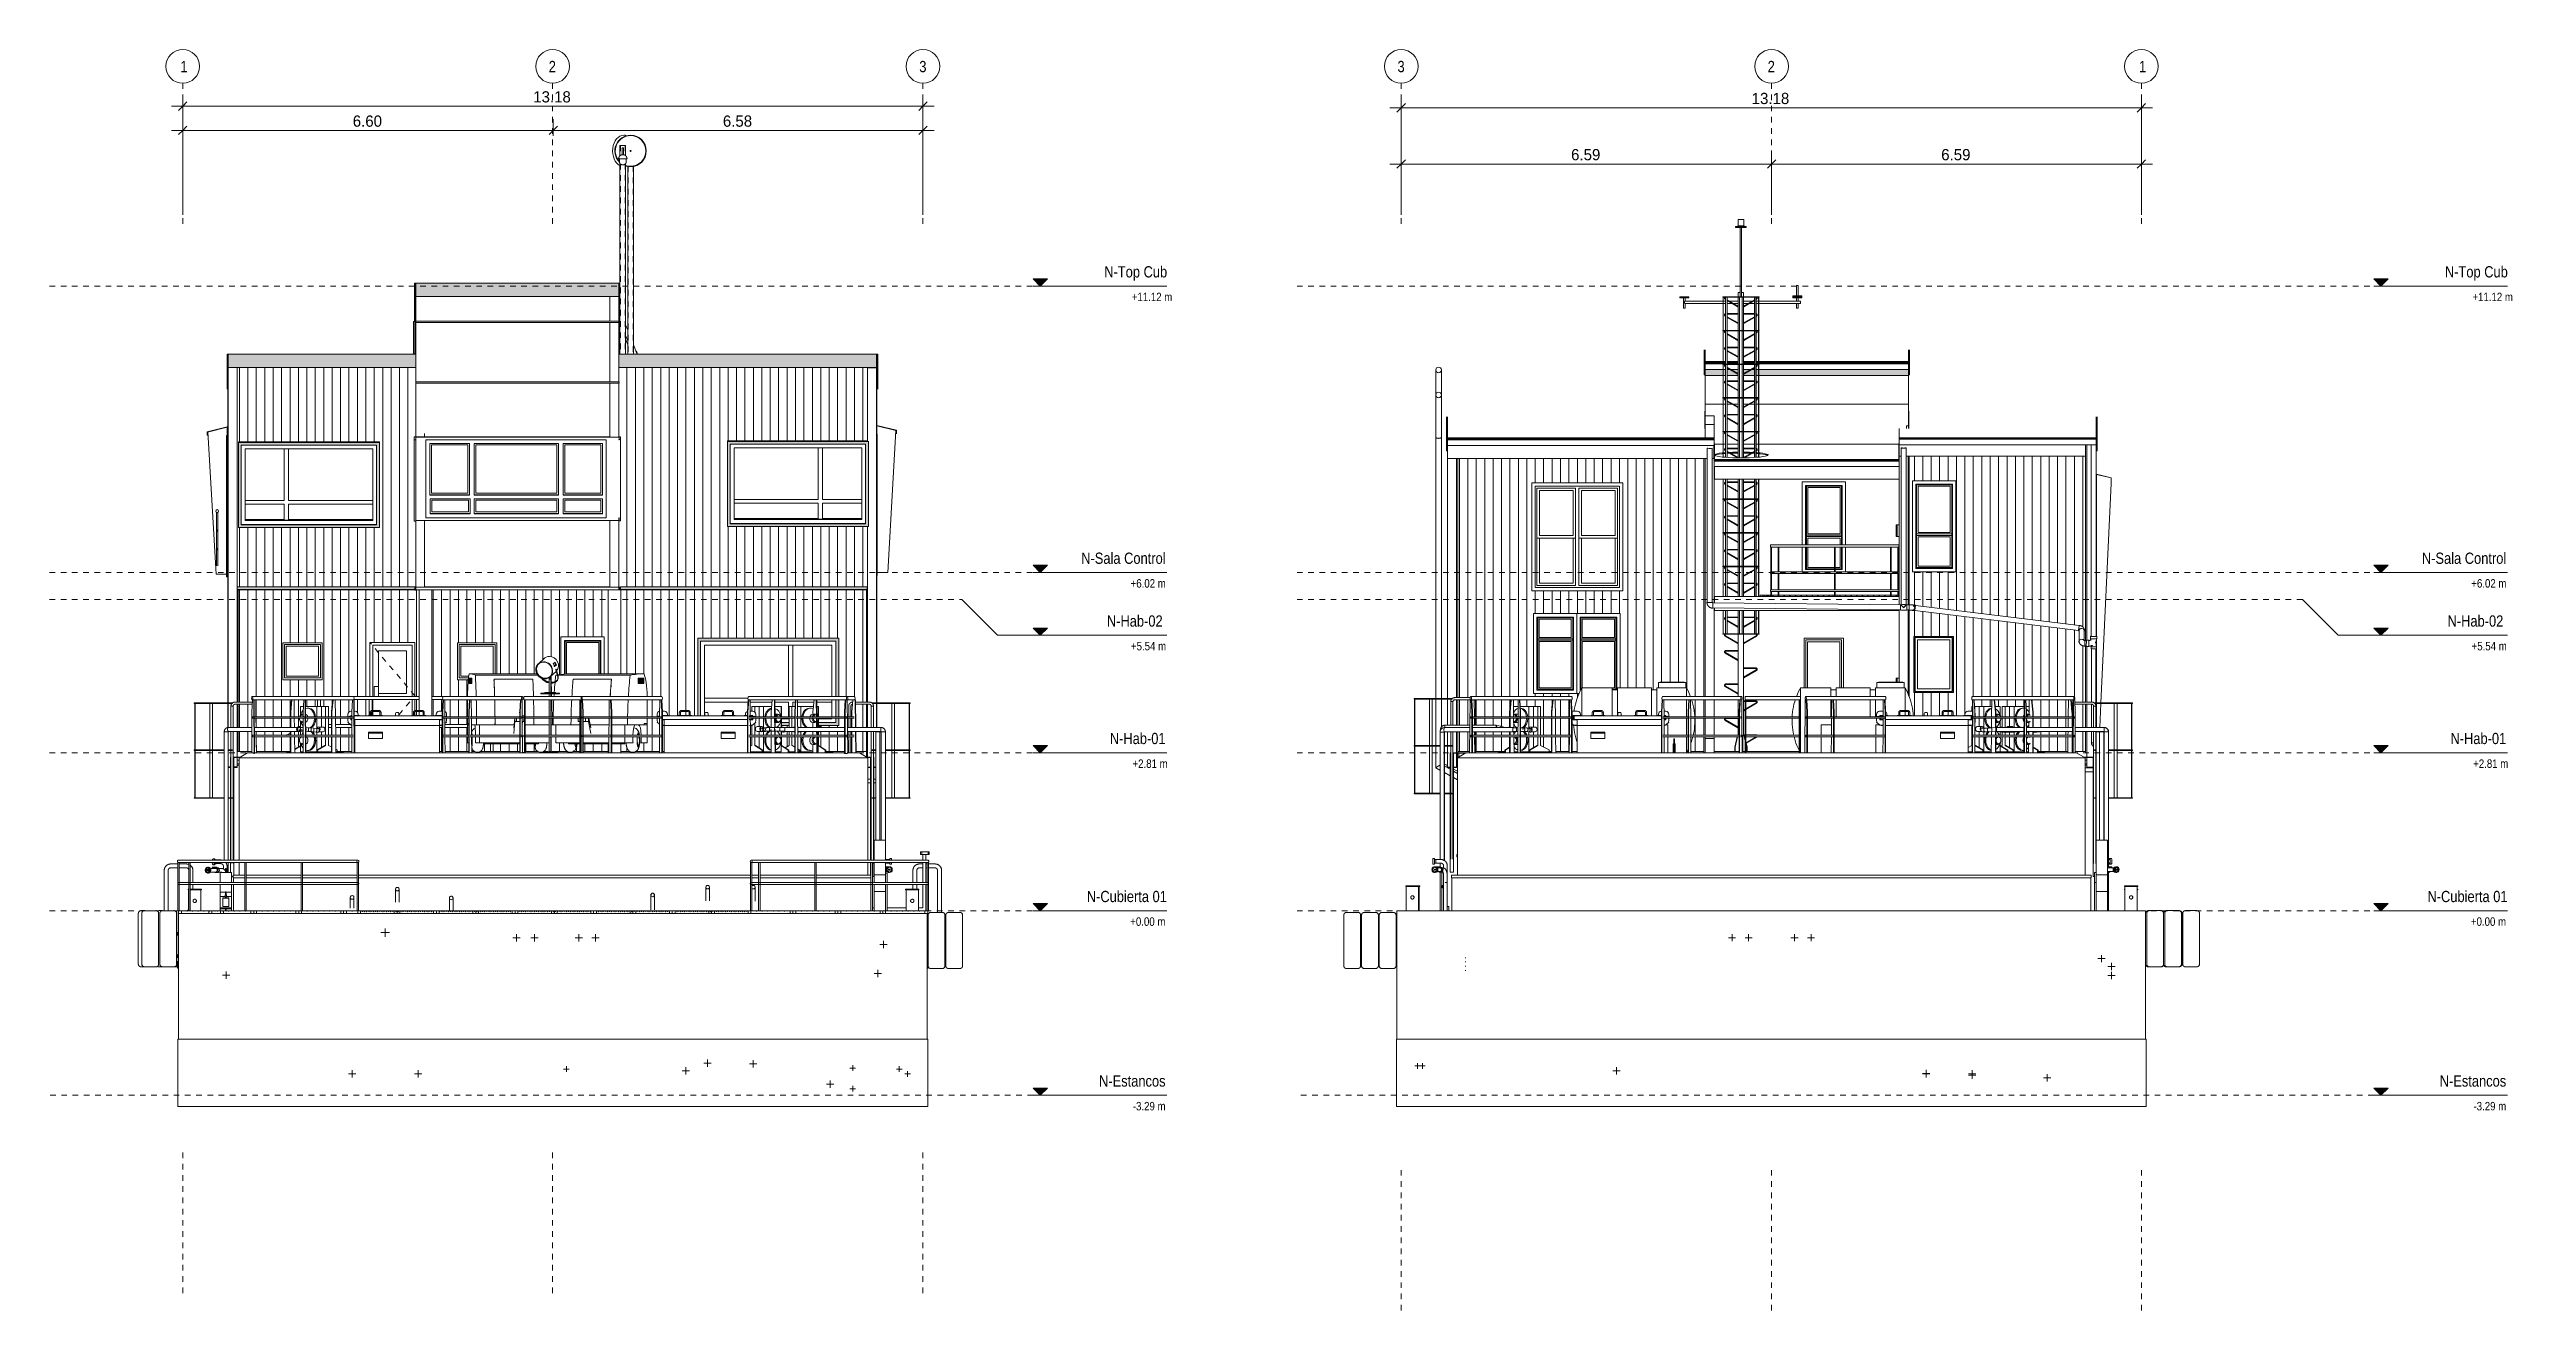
# Model space of a CAD drawing. Header units: metres. Extents: x -3 to 137, y -7 to 15.
# Drawn here: x 17.15 to 61.25, y -7.12 to 15.33 of the extents above; entities that cross this region are included whole.
import ezdxf

# ---------------------------------------------------------------- set-up
doc = ezdxf.new("R2010")
doc.units = ezdxf.units.M
for name, pattern in [('Centre', [0.03175, 0.00635, -0.00475, 0.0159, -0.00475]), ('Dash', [0.006, 0.003, -0.003]), ('Grid Line', [0.022225, 0.0127, -0.003175, 0.003175, -0.003175]), ('Hidden', [0.007144, 0.004763, -0.002381])]:
    doc.linetypes.add(name, pattern=pattern)
for name, color, linetype, lineweight in [('A-ANNO-DIMS', 7, 'Continuous', 9), ('A-ANNO-DIMS-100', 7, 'Continuous', 9), ('A-CLNG', 7, 'Continuous', 9), ('A-DOOR', 7, 'Continuous', 9), ('A-DOOR-FRAM', 7, 'Continuous', 9), ('A-FLOR', 7, 'Continuous', 9), ('A-FLOR-HRAL', 7, 'Continuous', 9), ('A-FLOR-LEVL', 7, 'Continuous', 9), ('A-GENM', 7, 'Continuous', 9), ('A-GLAZ', 7, 'Continuous', 9), ('A-ROOF', 7, 'Continuous', 9), ('A-ROOF-OTLN', 7, 'Continuous', 9), ('A-ROOF-PATT', 7, 'Continuous', 9), ('A-WALL', 7, 'Continuous', 9), ('A-WALL-PATT', 7, 'Continuous', 9), ('I-WALL', 7, 'Continuous', 9), ('M-EQPM', 7, 'Continuous', 9), ('P-PIPE', 7, 'Continuous', 9), ('P-PIPE-CNTR', 7, 'Continuous', 9), ('S-BEAM', 7, 'Continuous', 9), ('S-COLS', 7, 'Continuous', 9), ('S-GRID', 7, 'Continuous', 9), ('S-GRID-IDEN', 7, 'Continuous', 9)]:
    doc.layers.add(name, color=color, linetype=linetype, lineweight=lineweight)
doc.styles.add('Century Gothic_1', font='GOTHIC.TTF', dxfattribs={"height": 0.2})
doc.styles.add('Saira Condensed', font='SairaCondensed-Regular.ttf', dxfattribs={"height": 0.2})
doc.styles.add('Saira Condensed_1', font='SairaCondensed-Regular.ttf', dxfattribs={"height": 0.15})
doc.dimstyles.new('FCA_N_Cotas_E100', dxfattribs={"dimscale": 0.3048, "dimtxt": 0.208834, "dimasz": 0.492126, "dimexe": 0.656168, "dimexo": 0.656168, "dimgap": 0.032808, "dimtad": 1, "dimrnd": 0.01, "dimzin": 0, "dimdsep": 46, "dimtxsty": 'Century Gothic_1', "dimblk1": 'OBLIQUE', "dimblk2": 'OBLIQUE', "dimsah": 1, "dimcen": 0.09, "dimdle": 0.656168, "dimazin": 2, "dimtfac": 1, "dimtdec": 4, "dimtix": 1, "dimtmove": 0, "dimatfit": 3, "dimfxl": 1, "dimtvp": 1, "dimtolj": 1, "dimtzin": 0, "dimarcsym": 2})
pattern_1 = [(90, (26.2325, 1.745), (-0.15, 9e-18), [])]
pattern_2 = [(90, (41.95327, 0), (-0.15, 9e-18), [])]

msp = doc.modelspace()

# ---------------------------------------------------------------- texts
at = {"layer": 'S-GRID-IDEN', "color": 253, "true_color": 0xaaaaaa, "char_height": 0.2, "attachment_point": 1, "style": 'Saira Condensed'}
for s, insert, width in [('1', (19.48, 15.129), 0.0962), ('2', (26.039, 15.129), 0.16034), ('3', (32.637, 15.129), 0.15232), ('3', (41.151, 15.129), 0.15232), ('2', (47.742, 15.129), 0.16034), ('1', (54.353, 15.129), 0.0962)]:
    msp.add_mtext(s, dxfattribs=dict(at, insert=insert, width=width))

# ---------------------------------------------------------------- blocks, each defined once
blk = doc.blocks.new('PR2 - PR2-1506229-Elevation 4 - a')
at = {"layer": 'A-GENM', "color": 8, "true_color": 0x808080}
for p, q in [((-0.09, 1.05), (-0.071, 1.05)), ((-0.09, 1), (-0.09, 1.05)), ((-0.071, 1), (-0.09, 1)), ((-0.071, 1.05), (-0.053, 1.05)), ((-0.071, 1), (-0.071, 1.05)), ((-0.053, 1), (-0.071, 1)), ((-0.053, 1.05), (0.041, 1.05)), ((0.041, 1), (-0.053, 1)), ((-0.05, 1), (-0.05, 0.9)), ((0, 0.9), (0, 1)), ((0.041, 1.05), (0.061, 1.05)), ((0.041, 1), (0.041, 1.05)), ((0.061, 1), (0.041, 1)), ((0.061, 1.05), (0.061, 1)), ((-0.05, 0.86), (-0.05, 0.5)), ((-0.05, 0.47), (-0.05, 0.05)), ((0, 0.5), (0, 0.86)), ((0, 0), (0, 0.47)), ((-0.918, 0.05), (-0.95, 0.05)), ((-0.348, 0.05), (-0.689, 0.05)), ((-0.05, 0.05), (-0.13, 0.05))]:
    blk.add_line(p, q, dxfattribs=at)
blk = doc.blocks.new('M_Corniza Generica - Blanco-2485554-Elevation 4 - a')
at = {"layer": 'A-GENM', "color": 8, "true_color": 0x808080}
for p, q in [((-12.418, 9.655), (-12.418, 9.672)), ((-12.258, 9.672), (-12.258, 3.715)), ((-12.258, 3.676), (-12.258, 3.264)), ((-12.258, 3.191), (-12.258, 2.832)), ((-12.258, 2.682), (-12.258, 2.614)), ((-12.417, 2.561), (-12.38, 2.561)), ((-12.32, 2.561), (-12.258, 2.561)), ((-12.258, 2.594), (-12.258, 2.561))]:
    blk.add_line(p, q, dxfattribs=at)
blk = doc.blocks.new('M_Corniza Generica - Blanco-2485529-Elevation 4 - a')
at = {"layer": 'A-GENM', "color": 8, "true_color": 0x808080}
for p, q in [((-12.423, 9.655), (-12.423, 9.663)), ((-12.423, 9.655), (-12.423, 3.7)), ((-12.418, 9.655), (-12.423, 9.655)), ((-12.418, 3.7), (-12.418, 9.655)), ((-12.423, 3.691), (-12.423, 3.261)), ((-12.418, 3.263), (-12.418, 3.691)), ((-12.418, 3.185), (-12.418, 3.192))]:
    blk.add_line(p, q, dxfattribs=at)
blk = doc.blocks.new('M_Corniza Generica - Gris-2486598-Elevation 4 - a')
at = {"layer": 'A-GENM', "true_color": 0x474958}
for points in [[(-1.04, 5.718), (-1.04, 5.767), (-5.434, 5.767), (-5.434, 5.718), (-1.167, 5.718)], [(-1.04, 5.767), (-1.04, 5.768), (-1.167, 5.767)]]:
    blk.add_hatch(color=251, dxfattribs=at).paths.add_polyline_path(points)
at = {"layer": 'A-GENM', "color": 8, "true_color": 0x808080}
for p, q in [((-1.04, 5.768), (-5.434, 5.768)), ((-5.434, 5.768), (-5.434, 5.767)), ((-5.434, 5.767), (-1.04, 5.767)), ((-5.434, 5.767), (-5.434, 5.718)), ((-1.04, 5.767), (-1.04, 5.768)), ((-1.04, 5.718), (-1.04, 5.767)), ((-1.04, 5.718), (-5.434, 5.718))]:
    blk.add_line(p, q, dxfattribs=at)
blk = doc.blocks.new('M_Corniza Generica - Gris-2487172-Elevation 4 - a')
at = {"layer": 'A-GENM', "true_color": 0x474958}
blk.add_hatch(color=251, dxfattribs=at).paths.add_polyline_path([(-9.095, 5.718), (-9.095, 5.76), (-9.08, 5.761), (-9.08, 5.767), (-12.258, 5.767), (-12.258, 5.718), (-9.57, 5.718)])
at = {"layer": 'A-GENM', "color": 8, "true_color": 0x808080}
for p, q in [((-9.08, 5.768), (-12.258, 5.768)), ((-12.258, 5.767), (-9.08, 5.767)), ((-9.095, 5.718), (-12.258, 5.718))]:
    blk.add_line(p, q, dxfattribs=at)
blk = doc.blocks.new('M_Corniza Generica - Verde-2571607-Elevation 4 - a')
at = {"layer": 'A-GENM', "color": 8, "true_color": 0x808080}
for p, q in [((-9.08, 5.764), (-9.08, 5.761)), ((-9.08, 5.761), (-5.46, 5.761)), ((-5.621, 5.764), (-8.92, 5.764)), ((-5.46, 5.761), (-5.46, 5.764)), ((-5.46, 5.752), (-5.46, 5.761)), ((-5.461, 5.712), (-9.08, 5.712))]:
    blk.add_line(p, q, dxfattribs=at)
blk = doc.blocks.new('M_Corniza Generica - Verde-2571591-Elevation 4 - a')
at = {"layer": 'A-GENM', "color": 8, "true_color": 0x808080}
for p, q in [((-9.095, 5.76), (-9.08, 5.76)), ((-9.095, 5.71), (-9.095, 5.76)), ((-9.08, 5.76), (-9.08, 5.71)), ((-9.08, 5.71), (-9.095, 5.71))]:
    blk.add_line(p, q, dxfattribs=at)
blk = doc.blocks.new('M_Corniza Generica - Verde-V1-Elevation 4 - a')
at = {"layer": 'A-GENM', "color": 8, "true_color": 0x808080}
for p, q in [((-5.461, 5.752), (-5.461, 5.711)), ((-5.46, 5.761), (-5.446, 5.761)), ((-5.446, 5.761), (-5.446, 5.711)), ((-5.446, 5.711), (-5.461, 5.711))]:
    blk.add_line(p, q, dxfattribs=at)
blk = doc.blocks.new('M_RVR_Modulo Ventilación_02-6gr - M_RVR_Modulo Ventilación_02-6gr-2547236-Elevation 4 - a')
at = {"layer": 'A-GENM', "color": 8, "true_color": 0x808080}
for p, q in [((-5.454, 10.531), (-5.461, 10.531)), ((-5.443, 10.535), (-5.454, 10.531)), ((-5.454, 10.531), (-5.443, 10.503)), ((-5.446, 10.555), (-5.446, 10.561)), ((-5.305, 10.335), (-5.343, 10.432)), ((-5.343, 10.244), (-5.305, 10.146)), ((-5.343, 10.242), (-5.305, 10.144)), ((-5.305, 10.078), (-5.343, 10.176)), ((-5.305, 10.076), (-5.343, 10.173)), ((-5.14, 9.907), (-5.205, 10.076)), ((-5.15, 9.96), (-5.159, 9.957)), ((-5.159, 9.957), (-5.14, 9.907)), ((-5.129, 9.907), (-5.15, 9.96))]:
    blk.add_line(p, q, dxfattribs=at)
for centre, major_axis, start_param, end_param in [((-5.454, 10.56), (0.03, 0), 1.570796, 1.807024), ((-5.454, 10.56), (0.03, 0), 1.185115, 1.570796), ((-5.454, 10.561), (0.008, 0), 0, 2.617994), ((-5.454, 10.561), (0.008, 0), 3.665191, 6.283185)]:
    blk.add_ellipse(centre, major_axis=major_axis, ratio=0.994522, start_param=start_param, end_param=end_param, dxfattribs=at)
blk = doc.blocks.new('M_Ventana Cubierta Ponton - M_Ventana Cubierta Ponton-2549161-Elevation 4 - a')
at = {"layer": 'A-GLAZ', "color": 8, "true_color": 0x808080}
for p, q in [((-9.094, 10.489), (-9.117, 10.489)), ((-9.117, 9.917), (-9.117, 10.489)), ((-9.09, 10.544), (-9.094, 10.54)), ((-9.094, 10.54), (-9.094, 9.907)), ((-9.09, 10.544), (-9.09, 9.907)), ((-9.08, 10.544), (-9.09, 10.544)), ((-9.094, 9.917), (-9.117, 9.917)), ((-9.117, 9.907), (-9.117, 9.917))]:
    blk.add_line(p, q, dxfattribs=at)
blk = doc.blocks.new('M_Corniza Generica - Gris-2549991-Elevation 4 - a')
at = {"layer": 'A-GENM', "true_color": 0x474958}
blk.add_hatch(color=251, dxfattribs=at).paths.add_polyline_path([(-9.08, 9.907), (-9.08, 10.005), (-9.085, 10.005), (-9.085, 9.907)])
at = {"layer": 'A-GENM', "color": 8, "true_color": 0x808080}
for p, q in [((-9.085, 10.005), (-9.08, 10.005)), ((-9.085, 9.907), (-9.085, 10.005))]:
    blk.add_line(p, q, dxfattribs=at)
blk = doc.blocks.new('M_Corniza Generica - Gris-2550090-Elevation 4 - a')
at = {"layer": 'A-GENM', "true_color": 0x474958}
blk.add_hatch(color=251, dxfattribs=at).paths.add_polyline_path([(-5.456, 9.907), (-5.456, 10.005), (-5.461, 10.005), (-5.461, 9.907)])
at = {"layer": 'A-GENM', "color": 8, "true_color": 0x808080}
for p, q in [((-5.461, 10.005), (-5.456, 10.005)), ((-5.456, 10.005), (-5.456, 9.907))]:
    blk.add_line(p, q, dxfattribs=at)
blk = doc.blocks.new('M_Ventana Sala operaciones - M_Ventana Sala operaciones-2561973-Elevation 4 - a')
at = {"layer": 'A-GLAZ', "color": 8, "true_color": 0x808080}
for p, q in [((-5.687, 8.386), (-8.9, 8.386)), ((-8.9, 8.386), (-8.9, 6.996)), ((-5.687, 6.996), (-5.687, 8.386)), ((-8.83, 8.317), (-8.123, 8.317)), ((-8.83, 7.4), (-8.83, 8.317)), ((-8.8, 8.293), (-8.8, 7.435)), ((-8.8, 8.293), (-8.153, 8.293)), ((-8.153, 7.435), (-8.153, 8.293)), ((-8.123, 8.317), (-8.123, 7.4)), ((-8.038, 7.4), (-8.038, 8.317)), ((-8.038, 8.317), (-6.535, 8.317)), ((-8.008, 8.293), (-8.008, 7.435)), ((-6.565, 8.293), (-8.008, 8.293)), ((-6.565, 7.435), (-6.565, 8.293)), ((-6.535, 8.317), (-6.535, 7.4)), ((-6.455, 7.4), (-6.455, 8.317)), ((-6.455, 8.317), (-5.757, 8.317)), ((-6.425, 8.293), (-6.425, 7.435)), ((-5.787, 8.293), (-6.425, 8.293)), ((-5.787, 7.435), (-5.787, 8.293)), ((-5.757, 8.317), (-5.757, 7.4)), ((-8.83, 7.405), (-8.123, 7.405)), ((-8.123, 7.405), (-8.83, 7.405)), ((-8.123, 7.4), (-8.83, 7.4)), ((-8.822, 7.064), (-8.822, 7.332)), ((-8.822, 7.332), (-8.108, 7.332)), ((-8.822, 7.07), (-8.108, 7.07)), ((-8.108, 7.07), (-8.822, 7.07)), ((-8.108, 7.064), (-8.822, 7.064)), ((-8.8, 7.435), (-8.153, 7.435)), ((-8.792, 7.308), (-8.792, 7.099)), ((-8.792, 7.308), (-8.138, 7.308)), ((-8.792, 7.099), (-8.138, 7.099)), ((-8.138, 7.099), (-8.138, 7.308)), ((-8.108, 7.332), (-8.108, 7.064)), ((-8.038, 7.405), (-6.535, 7.405)), ((-6.535, 7.405), (-8.038, 7.405)), ((-6.535, 7.4), (-8.038, 7.4)), ((-8.038, 7.064), (-8.038, 7.332)), ((-8.038, 7.332), (-6.535, 7.332)), ((-8.038, 7.07), (-6.535, 7.07)), ((-6.535, 7.07), (-8.038, 7.07)), ((-6.535, 7.064), (-8.038, 7.064)), ((-8.008, 7.435), (-6.565, 7.435)), ((-8.008, 7.308), (-8.008, 7.099)), ((-8.008, 7.308), (-6.565, 7.308)), ((-8.008, 7.099), (-6.565, 7.099)), ((-6.565, 7.099), (-6.565, 7.308)), ((-6.535, 7.332), (-6.535, 7.064)), ((-6.455, 7.405), (-5.757, 7.405)), ((-5.757, 7.405), (-6.455, 7.405)), ((-5.757, 7.4), (-6.455, 7.4)), ((-6.455, 7.064), (-6.455, 7.332)), ((-6.455, 7.332), (-5.757, 7.332)), ((-6.455, 7.07), (-5.757, 7.07)), ((-5.757, 7.07), (-6.455, 7.07)), ((-5.757, 7.064), (-6.455, 7.064)), ((-6.425, 7.435), (-5.787, 7.435)), ((-6.425, 7.308), (-6.425, 7.099)), ((-6.425, 7.308), (-5.787, 7.308)), ((-6.425, 7.099), (-5.787, 7.099)), ((-5.787, 7.099), (-5.787, 7.308)), ((-5.757, 7.332), (-5.757, 7.064)), ((-8.9, 6.996), (-5.687, 6.996))]:
    blk.add_line(p, q, dxfattribs=at)
blk = doc.blocks.new('M_Ventana Fachada ponton - M_Ventana Fachada ponton-2570499-Elevation 4 - a')
at = {"layer": 'A-GLAZ', "true_color": 0x474958}
for points in [[(-9.726, 8.335), (-9.726, 8.346), (-12.236, 8.346), (-12.236, 8.335), (-10.559, 8.335)], [(-9.846, 6.872), (-9.776, 6.872), (-9.776, 6.877), (-12.186, 6.877), (-12.186, 6.872), (-10.559, 6.872)]]:
    blk.add_hatch(color=251, dxfattribs=at).paths.add_polyline_path(points)
h = blk.add_hatch(color=251, dxfattribs=at)
h.paths.add_polyline_path([(-9.726, 6.823), (-9.726, 8.335), (-12.236, 8.335), (-12.236, 6.823), (-10.559, 6.823)])
h.paths.add_polyline_path([(-9.776, 6.872), (-12.186, 6.872), (-12.186, 8.286), (-9.776, 8.286), (-9.776, 7.886)])
at = {"layer": 'A-GLAZ', "color": 8, "true_color": 0x808080}
for p, q in [((-9.726, 8.346), (-12.236, 8.346)), ((-12.236, 8.335), (-12.236, 8.346)), ((-12.236, 8.335), (-9.726, 8.335)), ((-12.236, 6.823), (-12.236, 8.335)), ((-12.186, 8.286), (-12.186, 6.872)), ((-12.186, 8.286), (-9.776, 8.286)), ((-12.116, 8.223), (-12.116, 6.945)), ((-9.846, 8.223), (-12.116, 8.223)), ((-11.42, 8.223), (-11.42, 7.304)), ((-11.344, 7.304), (-11.344, 8.223)), ((-9.846, 6.945), (-9.846, 8.223)), ((-9.776, 6.872), (-9.776, 8.286)), ((-9.726, 8.346), (-9.726, 8.335)), ((-9.726, 8.335), (-9.726, 6.823)), ((-11.42, 7.304), (-12.116, 7.304)), ((-12.116, 7.236), (-11.42, 7.236)), ((-11.42, 7.236), (-11.42, 6.951)), ((-9.846, 7.304), (-11.344, 7.304)), ((-11.344, 6.951), (-11.344, 7.236)), ((-11.344, 7.236), (-9.846, 7.236)), ((-9.726, 6.823), (-12.236, 6.823)), ((-9.776, 6.877), (-12.186, 6.877)), ((-12.186, 6.872), (-9.776, 6.872)), ((-12.116, 6.963), (-11.42, 6.963)), ((-12.116, 6.945), (-9.846, 6.945)), ((-11.42, 6.951), (-11.344, 6.951)), ((-11.344, 6.963), (-9.846, 6.963))]:
    blk.add_line(p, q, dxfattribs=at)
blk = doc.blocks.new('M_Ventana Fachada ponton - M_Ventana Fachada ponton-2570500-Elevation 4 - a')
at = {"layer": 'A-GLAZ', "true_color": 0x474958}
for points in [[(-1.02, 8.354), (-1.02, 8.358), (-1.034, 8.359), (-1.034, 8.365), (-3.53, 8.365), (-3.53, 8.354), (-1.167, 8.354)], [(-1.07, 6.891), (-1.07, 6.897), (-3.48, 6.897), (-3.48, 6.891), (-1.14, 6.891)]]:
    blk.add_hatch(color=251, dxfattribs=at).paths.add_polyline_path(points)
h = blk.add_hatch(color=251, dxfattribs=at)
h.paths.add_polyline_path([(-1.02, 6.842), (-1.02, 8.354), (-3.53, 8.354), (-3.53, 6.842), (-1.167, 6.842)])
h.paths.add_polyline_path([(-1.07, 6.891), (-3.48, 6.891), (-3.48, 8.305), (-1.07, 8.305), (-1.07, 6.976)])
at = {"layer": 'A-GLAZ', "color": 8, "true_color": 0x808080}
for p, q in [((-3.53, 8.354), (-3.53, 8.365)), ((-1.034, 8.365), (-3.53, 8.365)), ((-3.53, 8.354), (-1.02, 8.354)), ((-3.53, 6.842), (-3.53, 8.354)), ((-3.48, 8.305), (-3.48, 6.891)), ((-3.48, 8.305), (-1.07, 8.305)), ((-3.41, 8.243), (-3.41, 6.965)), ((-1.14, 8.243), (-3.41, 8.243)), ((-1.912, 8.243), (-1.912, 7.324)), ((-1.836, 7.324), (-1.836, 8.243)), ((-1.14, 6.965), (-1.14, 8.243)), ((-1.07, 6.891), (-1.07, 8.305)), ((-1.02, 8.359), (-1.02, 8.354)), ((-1.02, 8.354), (-1.02, 6.842)), ((-1.912, 7.324), (-3.41, 7.324)), ((-3.41, 7.255), (-1.912, 7.255)), ((-1.912, 7.255), (-1.912, 6.97)), ((-1.14, 7.324), (-1.836, 7.324)), ((-1.836, 6.97), (-1.836, 7.255)), ((-1.836, 7.255), (-1.14, 7.255)), ((-1.02, 6.842), (-3.53, 6.842)), ((-1.07, 6.897), (-3.48, 6.897)), ((-3.48, 6.891), (-1.07, 6.891)), ((-3.41, 6.982), (-1.912, 6.982)), ((-3.41, 6.965), (-1.14, 6.965)), ((-1.912, 6.97), (-1.836, 6.97)), ((-1.836, 6.982), (-1.14, 6.982))]:
    blk.add_line(p, q, dxfattribs=at)
blk = doc.blocks.new('CHS-Circular Hollow Section-Column - 225 mm-2571516-Elevation 4 - a')
at = {"layer": 'S-COLS'}
for p, q in [((-9.02, 5.711), (-9.02, 3.567)), ((-8.795, 3.47), (-8.795, 5.711)), ((-9.02, 3.547), (-9.02, 3.477)), ((-9.02, 3.473), (-9.02, 3.47))]:
    blk.add_line(p, q, dxfattribs=at)
blk = doc.blocks.new('CHS-Circular Hollow Section-Column - 225 mm-V2-Elevation 4 - a')
at = {"layer": 'S-COLS'}
for p, q in [((-5.651, 5.711), (-5.651, 4.218)), ((-5.426, 4.218), (-5.426, 5.711)), ((-5.651, 2.971), (-5.651, 2.813)), ((-5.426, 2.813), (-5.426, 2.971))]:
    blk.add_line(p, q, dxfattribs=at)
blk = doc.blocks.new('M_Marco Ventanas Fachada Ext-2 - M_Marco Ventanas Fachada Ext-2-2579068-Elevation 4 - a')
at = {"layer": 'A-GENM', "color": 8, "true_color": 0x808080}
for p, q in [((-12.439, 8.613), (-12.795, 8.526)), ((-12.795, 8.526), (-12.795, 8.464)), ((-12.795, 8.464), (-12.79, 8.464)), ((-12.79, 8.522), (-12.439, 8.607)), ((-12.79, 8.464), (-12.79, 8.522)), ((-12.439, 8.607), (-12.781, 8.525)), ((-12.781, 8.525), (-12.635, 5.995)), ((-12.447, 5.945), (-12.447, 8.458)), ((-12.439, 8.458), (-12.447, 8.458)), ((-12.439, 8.607), (-12.439, 8.613)), ((-12.439, 8.458), (-12.439, 8.607)), ((-12.439, 8.458), (-12.439, 5.945)), ((-12.635, 5.995), (-12.447, 5.995)), ((-12.439, 5.945), (-12.447, 5.945))]:
    blk.add_line(p, q, dxfattribs=at)
blk = doc.blocks.new('Railing - 1_ 2-2581305-Elevation 4 - a')
at = {"layer": 'A-FLOR-HRAL'}
for p, q in [((-12.628, 7.091), (-12.628, 6.141)), ((-12.617, 7.091), (-12.614, 7.091)), ((-12.603, 6.141), (-12.603, 7.091)), ((-12.614, 6.141), (-12.617, 6.141))]:
    blk.add_line(p, q, dxfattribs=at)
blk = doc.blocks.new('Railing - Railing-2581177-Elevation 4 - a')
at = {"layer": 'A-FLOR-HRAL'}
for centre, radius, start, end in [((-12.616, 7.116), 0.025, 0, 180), ((-12.616, 7.116), 0.025, 180, 0), ((-12.616, 6.768), 0.0127, 0, 180), ((-12.616, 6.768), 0.0127, 180, 0), ((-12.616, 6.438), 0.0127, 0, 180), ((-12.616, 6.438), 0.0127, 180, 0)]:
    blk.add_arc(centre, radius, start, end, dxfattribs=at)
blk.add_blockref('Railing - 1_ 2-2581305-Elevation 4 - a', (0, 0))
blk = doc.blocks.new('M_Marco Ventanas Fachada Ext-2 - M_Marco Ventanas Fachada Ext-2-V3-Elevation 4 - a')
at = {"layer": 'A-GENM', "color": 8, "true_color": 0x808080}
for p, q in [((-0.517, 8.553), (-0.869, 8.638)), ((-0.869, 8.633), (-0.522, 8.549)), ((-0.869, 8.633), (-0.531, 8.551)), ((-0.866, 8.484), (-0.869, 8.484)), ((-0.866, 8.484), (-0.866, 5.971)), ((-0.677, 6.021), (-0.531, 8.551)), ((-0.522, 8.549), (-0.522, 8.49)), ((-0.522, 8.49), (-0.517, 8.49)), ((-0.517, 8.49), (-0.517, 8.553)), ((-0.866, 5.971), (-0.869, 5.971)), ((-0.866, 6.021), (-0.677, 6.021))]:
    blk.add_line(p, q, dxfattribs=at)
blk = doc.blocks.new('M_Ventana Fachada ponton - M_Ventana Fachada ponton-V4-Elevation 4 - a')
at = {"layer": 'A-GLAZ', "true_color": 0x474958}
h = blk.add_hatch(color=251, dxfattribs=at)
h.paths.add_polyline_path([(-1.549, 3.299), (-1.549, 3.428), (-1.599, 3.428), (-1.599, 3.349), (-1.908, 3.349), (-1.908, 3.299), (-1.661, 3.299)])
h.paths.add_polyline_path([(-2.526, 3.299), (-2.431, 3.299), (-2.431, 3.349), (-2.57, 3.349), (-2.57, 3.299)])
h.paths.add_polyline_path([(-3.105, 3.299), (-3.093, 3.299), (-3.093, 3.306), (-3.122, 3.306), (-3.122, 3.3), (-3.105, 3.3)])
h.paths.add_polyline_path([(-1.595, 3.453), (-1.549, 3.453), (-1.549, 3.752), (-1.599, 3.752), (-1.599, 3.453)])
h.paths.add_polyline_path([(-4.013, 3.47), (-4.009, 3.47), (-4.009, 4.8), (-1.599, 4.8), (-1.599, 3.813), (-1.549, 3.813), (-1.549, 4.85), (-4.059, 4.85), (-4.059, 3.47)])
at = {"layer": 'A-GLAZ', "color": 8, "true_color": 0x808080}
for p, q in [((-4.059, 4.85), (-1.549, 4.85)), ((-4.059, 3.47), (-4.059, 4.85)), ((-4.009, 4.8), (-4.009, 3.47)), ((-4.009, 4.8), (-1.599, 4.8)), ((-3.939, 4.73), (-3.939, 3.47)), ((-1.669, 4.73), (-3.939, 4.73)), ((-2.44, 4.73), (-2.44, 3.813)), ((-2.365, 3.813), (-2.365, 4.73)), ((-1.669, 3.813), (-1.669, 4.73)), ((-1.599, 3.813), (-1.599, 4.8)), ((-1.549, 4.85), (-1.549, 3.813)), ((-3.165, 3.782), (-3.939, 3.782)), ((-3.939, 3.712), (-3.164, 3.712)), ((-3.126, 3.712), (-2.737, 3.712)), ((-2.685, 3.712), (-2.44, 3.712)), ((-2.44, 3.712), (-2.44, 3.452)), ((-2.365, 3.635), (-2.365, 3.712)), ((-2.365, 3.712), (-2.321, 3.712)), ((-2.283, 3.712), (-1.991, 3.712)), ((-1.94, 3.712), (-1.669, 3.712)), ((-1.669, 3.453), (-1.669, 3.752)), ((-1.599, 3.453), (-1.599, 3.753)), ((-1.549, 3.753), (-1.549, 3.453)), ((-3.093, 3.299), (-3.105, 3.299)), ((-3.098, 3.419), (-3.093, 3.419)), ((-2.57, 3.419), (-2.431, 3.419)), ((-2.57, 3.349), (-2.431, 3.349)), ((-2.431, 3.299), (-2.57, 3.299)), ((-2.44, 3.428), (-2.44, 3.419)), ((-1.908, 3.419), (-1.669, 3.419)), ((-1.908, 3.349), (-1.599, 3.349)), ((-1.549, 3.299), (-1.908, 3.299)), ((-1.669, 3.419), (-1.669, 3.428)), ((-1.599, 3.349), (-1.599, 3.428)), ((-1.549, 3.428), (-1.549, 3.299))]:
    blk.add_line(p, q, dxfattribs=at)
blk = doc.blocks.new('M_Instance-Window-Fixed - 700 x 1000 mm-2585382-Elevation 4 - a')
at = {"layer": 'A-GLAZ'}
for p, q in [((-11.448, 4.771), (-11.448, 4.113)), ((-10.746, 4.771), (-11.448, 4.771)), ((-11.416, 4.74), (-10.778, 4.74)), ((-11.416, 4.144), (-11.416, 4.74)), ((-11.385, 4.708), (-10.81, 4.708)), ((-11.385, 4.176), (-11.385, 4.708)), ((-10.81, 4.708), (-10.81, 4.176)), ((-10.778, 4.74), (-10.778, 4.144)), ((-10.746, 4.113), (-10.746, 4.771)), ((-11.448, 4.113), (-10.746, 4.113)), ((-10.778, 4.144), (-11.416, 4.144)), ((-10.81, 4.176), (-11.385, 4.176))]:
    blk.add_line(p, q, dxfattribs=at)
blk = doc.blocks.new('M_Ventana Ponton - 650 x 1500 mm-2529117-Elevation 4 - a')
at = {"layer": 'A-GLAZ'}
for p, q in [((-6.434, 4.814), (-5.784, 4.814)), ((-6.434, 4.213), (-6.434, 4.814)), ((-6.421, 4.801), (-5.797, 4.801)), ((-6.421, 4.214), (-6.421, 4.801)), ((-5.822, 4.776), (-6.396, 4.776)), ((-6.396, 4.776), (-6.396, 4.215)), ((-5.822, 4.776), (-5.822, 4.218)), ((-5.797, 4.801), (-5.797, 4.218)), ((-5.784, 4.814), (-5.784, 4.218))]:
    blk.add_line(p, q, dxfattribs=at)
blk = doc.blocks.new('M_Trim-Window-Exterior-Flat - with Sill-2529120-Elevation 4 - a')
at = {"layer": 'A-GENM'}
for p, q in [((-5.724, 4.874), (-6.494, 4.874)), ((-6.494, 4.874), (-6.494, 4.207)), ((-5.724, 4.218), (-5.724, 4.874)), ((-6.434, 4.213), (-6.434, 4.814)), ((-6.434, 4.814), (-5.784, 4.814)), ((-5.784, 4.814), (-5.784, 4.218))]:
    blk.add_line(p, q, dxfattribs=at)
blk = doc.blocks.new('M_Instance-Window-Fixed - 700 x 1000 mm-V5-Elevation 4 - a')
at = {"layer": 'A-GLAZ'}
for p, q in [((-8.337, 4.771), (-8.337, 4.113)), ((-7.636, 4.771), (-8.337, 4.771)), ((-8.306, 4.74), (-7.667, 4.74)), ((-8.306, 4.144), (-8.306, 4.74)), ((-8.274, 4.708), (-7.699, 4.708)), ((-8.274, 4.176), (-8.274, 4.708)), ((-7.699, 4.708), (-7.699, 4.218)), ((-7.667, 4.74), (-7.667, 4.218)), ((-7.636, 4.218), (-7.636, 4.771)), ((-8.337, 4.113), (-8.144, 4.113)), ((-8.141, 4.144), (-8.306, 4.144)), ((-8.137, 4.176), (-8.274, 4.176))]:
    blk.add_line(p, q, dxfattribs=at)
blk = doc.blocks.new('FCA_N_Puerta de alumnio_Banos - FCA_N_Puerta de aluminio_700 X 1900 mm-2586110-Elevation 4 - a')
at = {"layer": 'A-DOOR', "linetype": 'Dash'}
for p, q in [((-9.095, 3.828), (-9.897, 4.777)), ((-9.379, 3.49), (-9.15, 3.763)), ((-9.108, 3.813), (-9.095, 3.828))]:
    blk.add_line(p, q, dxfattribs=at)
at = {"layer": 'A-DOOR'}
for p, q in [((-9.846, 4.727), (-9.846, 3.813)), ((-9.146, 4.727), (-9.846, 4.727)), ((-9.744, 3.995), (-9.744, 4.625)), ((-9.744, 4.625), (-9.247, 4.625)), ((-9.247, 4.625), (-9.247, 3.868)), ((-9.146, 3.813), (-9.146, 4.727)), ((-9.82, 3.995), (-9.744, 3.995)), ((-9.82, 3.995), (-9.82, 3.813)), ((-9.744, 3.813), (-9.744, 3.995)), ((-9.846, 3.763), (-9.846, 3.567)), ((-9.846, 3.547), (-9.846, 3.477)), ((-9.247, 3.868), (-9.744, 3.868)), ((-9.146, 3.477), (-9.146, 3.763)), ((-9.846, 3.473), (-9.846, 3.47)), ((-9.146, 3.47), (-9.146, 3.473))]:
    blk.add_line(p, q, dxfattribs=at)
at = {"layer": 'A-DOOR-FRAM'}
for p, q in [((-9.897, 4.777), (-9.897, 3.813)), ((-9.095, 4.777), (-9.897, 4.777)), ((-9.846, 3.813), (-9.846, 4.727)), ((-9.846, 4.727), (-9.146, 4.727)), ((-9.146, 4.727), (-9.146, 3.813)), ((-9.095, 3.813), (-9.095, 4.777)), ((-9.846, 3.567), (-9.846, 3.763)), ((-9.846, 3.477), (-9.846, 3.547)), ((-9.146, 3.763), (-9.146, 3.477)), ((-9.095, 3.564), (-9.095, 3.763)), ((-9.095, 3.477), (-9.095, 3.542)), ((-9.846, 3.47), (-9.846, 3.473)), ((-9.146, 3.473), (-9.146, 3.47)), ((-9.095, 3.47), (-9.095, 3.473))]:
    blk.add_line(p, q, dxfattribs=at)
blk = doc.blocks.new('Generic Models 2 - Generic Models 1-2589999-Elevation 4 - a')
at = {"layer": 'A-GENM', "color": 8, "true_color": 0x808080}
for p, q in [((-12.225, 2.722), (-12.075, 2.812)), ((-1.029, 2.722), (-12.225, 2.722)), ((-12.075, 2.812), (-11.977, 2.812)), ((-11.948, 2.812), (-1.445, 2.812)), ((-1.388, 2.812), (-1.179, 2.812)), ((-1.179, 2.812), (-1.029, 2.722))]:
    blk.add_line(p, q, dxfattribs=at)
blk = doc.blocks.new('Railing - 50 x 12mm-2506593-Elevation 4 - a')
at = {"layer": 'A-FLOR-HRAL'}
for p, q in [((-11.073, 3.752), (-11.085, 3.537)), ((-11.051, 3.752), (-11.065, 3.752)), ((-11.044, 2.812), (-11.051, 3.752)), ((-11.041, 3.752), (-11.051, 3.752)), ((-11.041, 3.752), (-11.035, 2.812)), ((-11.085, 3.525), (-11.085, 3.452)), ((-11.085, 3.428), (-11.085, 3.122)), ((-11.085, 3.098), (-11.085, 2.812))]:
    blk.add_line(p, q, dxfattribs=at)
blk.add_ellipse((-11.047, 3.525), major_axis=(0, 0.1), ratio=0.380072, start_param=1.448623, end_param=1.570796, dxfattribs=at)
blk = doc.blocks.new('Railing - 50 x 12mm-V6-Elevation 4 - a')
at = {"layer": 'A-FLOR-HRAL'}
for p, q in [((-10.207, 3.752), (-10.219, 3.537)), ((-10.184, 3.752), (-10.198, 3.752)), ((-10.178, 2.812), (-10.184, 3.752)), ((-10.175, 3.752), (-10.184, 3.752)), ((-10.175, 3.752), (-10.169, 2.812)), ((-10.219, 3.525), (-10.219, 3.452)), ((-10.219, 3.428), (-10.219, 3.122)), ((-10.219, 3.098), (-10.219, 2.812))]:
    blk.add_line(p, q, dxfattribs=at)
blk.add_ellipse((-10.181, 3.525), major_axis=(0, 0.1), ratio=0.380072, start_param=1.448623, end_param=1.570796, dxfattribs=at)
blk = doc.blocks.new('Railing - 50 x 12mm-V7-Elevation 4 - a')
at = {"layer": 'A-FLOR-HRAL'}
for p, q in [((-11.987, 3.752), (-11.998, 3.537)), ((-11.964, 3.752), (-11.978, 3.752)), ((-11.957, 2.797), (-11.964, 3.752)), ((-11.955, 3.752), (-11.964, 3.752)), ((-11.955, 3.752), (-11.948, 2.797)), ((-11.998, 3.525), (-11.998, 2.812)), ((-11.967, 2.797), (-11.957, 2.797)), ((-11.948, 2.797), (-11.957, 2.797))]:
    blk.add_line(p, q, dxfattribs=at)
blk.add_ellipse((-11.96, 3.525), major_axis=(0, 0.1), ratio=0.380072, start_param=1.448623, end_param=1.570796, dxfattribs=at)
blk = doc.blocks.new('Railing - Railing-2595172-Elevation 4 - a')
at = {"layer": 'A-FLOR-HRAL'}
for p, q in [((-10.188, 3.813), (-11.991, 3.813)), ((-11.991, 3.753), (-11.967, 3.753)), ((-11.955, 3.753), (-11.053, 3.753)), ((-11.041, 3.753), (-10.188, 3.753)), ((-11.971, 3.453), (-11.991, 3.453)), ((-11.991, 3.428), (-11.971, 3.428)), ((-11.971, 3.123), (-11.991, 3.123)), ((-11.991, 3.098), (-11.971, 3.098)), ((-11.058, 3.453), (-11.953, 3.453)), ((-11.952, 3.428), (-11.058, 3.428)), ((-11.058, 3.123), (-11.95, 3.123)), ((-11.95, 3.098), (-11.058, 3.098)), ((-10.191, 3.453), (-11.039, 3.453)), ((-11.039, 3.428), (-10.191, 3.428)), ((-10.191, 3.123), (-11.037, 3.123)), ((-11.037, 3.098), (-10.191, 3.098))]:
    blk.add_line(p, q, dxfattribs=at)
for centre, major_axis, start_param, end_param in [((-11.991, 3.783), (0, 0.03), 4.712389, 7.853982), ((-11.991, 3.783), (0, 0.03), 1.570796, 4.712389), ((-10.188, 3.783), (0, 0.03), 4.712389, 6.283185), ((-10.188, 3.783), (0, 0.03), 3.141593, 4.712389), ((-11.991, 3.44), (0, 0.0125), 4.712389, 7.853982), ((-11.991, 3.44), (0, 0.0125), 1.570796, 4.712389), ((-11.991, 3.11), (0, 0.0125), 4.712389, 7.853982), ((-11.991, 3.11), (0, 0.0125), 1.570796, 4.712389)]:
    blk.add_ellipse(centre, major_axis=major_axis, ratio=0.380072, start_param=start_param, end_param=end_param, dxfattribs=at)
for name in ['Railing - 50 x 12mm-V7-Elevation 4 - a', 'Railing - 50 x 12mm-2506593-Elevation 4 - a', 'Railing - 50 x 12mm-V6-Elevation 4 - a']:
    blk.add_blockref(name, (0, 0))
blk = doc.blocks.new('Railing - 50 x 12mm-V8-Elevation 4 - a')
at = {"layer": 'A-FLOR-HRAL'}
for p, q in [((-8.135, 3.537), (-8.123, 3.752)), ((-8.126, 3.537), (-8.135, 3.537)), ((-8.114, 3.752), (-8.126, 3.537)), ((-8.123, 3.752), (-8.114, 3.752)), ((-8.104, 3.752), (-8.114, 3.752)), ((-8.088, 3.452), (-8.09, 3.752)), ((-8.135, 2.812), (-8.135, 3.525)), ((-8.126, 3.525), (-8.126, 2.812)), ((-8.085, 3.122), (-8.087, 3.427)), ((-8.083, 2.812), (-8.085, 3.097))]:
    blk.add_line(p, q, dxfattribs=at)
for centre in [(-8.095, 3.525), (-8.086, 3.525)]:
    blk.add_ellipse(centre, major_axis=(0, 0.1), ratio=0.398761, start_param=1.448623, end_param=1.570796, dxfattribs=at)
blk = doc.blocks.new('Railing - 50 x 12mm-V9-Elevation 4 - a')
at = {"layer": 'A-FLOR-HRAL'}
for p, q in [((-8.609, 3.537), (-8.597, 3.752)), ((-8.6, 3.537), (-8.609, 3.537)), ((-8.588, 3.752), (-8.6, 3.537)), ((-8.597, 3.752), (-8.588, 3.752)), ((-8.579, 3.752), (-8.588, 3.752)), ((-8.562, 3.452), (-8.564, 3.752)), ((-8.61, 2.812), (-8.61, 3.525)), ((-8.6, 3.525), (-8.6, 2.812)), ((-8.56, 3.122), (-8.562, 3.427)), ((-8.557, 2.812), (-8.559, 3.098))]:
    blk.add_line(p, q, dxfattribs=at)
for centre in [(-8.57, 3.525), (-8.561, 3.525)]:
    blk.add_ellipse(centre, major_axis=(0, 0.1), ratio=0.398761, start_param=1.448623, end_param=1.570796, dxfattribs=at)
blk = doc.blocks.new('Railing - 50 x 12mm-V10-Elevation 4 - a')
at = {"layer": 'A-FLOR-HRAL'}
for p, q in [((-7.229, 3.537), (-7.217, 3.752)), ((-7.22, 3.537), (-7.229, 3.537)), ((-7.208, 3.752), (-7.22, 3.537)), ((-7.217, 3.752), (-7.208, 3.752)), ((-7.199, 3.752), (-7.208, 3.752)), ((-7.184, 3.752), (-7.186, 3.752)), ((-7.182, 3.447), (-7.184, 3.752)), ((-7.229, 2.812), (-7.229, 3.525)), ((-7.22, 3.525), (-7.22, 2.812)), ((-7.177, 2.812), (-7.182, 3.433))]:
    blk.add_line(p, q, dxfattribs=at)
for centre in [(-7.19, 3.525), (-7.18, 3.525)]:
    blk.add_ellipse(centre, major_axis=(0, 0.1), ratio=0.398761, start_param=1.448623, end_param=1.570796, dxfattribs=at)
blk = doc.blocks.new('Railing - Railing-2595228-Elevation 4 - a')
at = {"layer": 'A-FLOR-HRAL'}
for p, q in [((-7.186, 3.813), (-8.589, 3.813)), ((-8.589, 3.753), (-7.186, 3.753)), ((-8.135, 3.453), (-8.586, 3.453)), ((-8.586, 3.428), (-8.135, 3.428)), ((-8.135, 3.123), (-8.586, 3.123)), ((-8.586, 3.098), (-8.135, 3.098)), ((-7.229, 3.453), (-8.111, 3.453)), ((-8.111, 3.428), (-7.229, 3.428)), ((-7.229, 3.123), (-8.111, 3.123)), ((-8.111, 3.098), (-7.229, 3.098)), ((-7.186, 3.453), (-7.206, 3.453)), ((-7.206, 3.428), (-7.186, 3.428)), ((-7.186, 3.123), (-7.206, 3.123)), ((-7.206, 3.098), (-7.186, 3.098))]:
    blk.add_line(p, q, dxfattribs=at)
for centre, major_axis, start_param, end_param in [((-8.589, 3.783), (0, 0.03), 0, 1.570796), ((-8.589, 3.783), (0, 0.03), 1.570796, 3.141593), ((-7.186, 3.783), (0, 0.03), 4.712389, 7.853982), ((-7.186, 3.783), (0, 0.03), 1.570796, 4.712389), ((-7.186, 3.44), (0, 0.0125), 4.712389, 7.853982), ((-7.186, 3.44), (0, 0.0125), 1.570796, 4.712389), ((-7.186, 3.11), (0, 0.0125), 4.712389, 7.853982), ((-7.186, 3.11), (0, 0.0125), 1.570796, 4.712389)]:
    blk.add_ellipse(centre, major_axis=major_axis, ratio=0.398761, start_param=start_param, end_param=end_param, dxfattribs=at)
for name in ['Railing - 50 x 12mm-V9-Elevation 4 - a', 'Railing - 50 x 12mm-V8-Elevation 4 - a', 'Railing - 50 x 12mm-V10-Elevation 4 - a']:
    blk.add_blockref(name, (0, 0))
blk = doc.blocks.new('Railing - 50 x 12mm-V11-Elevation 4 - a')
at = {"layer": 'A-FLOR-HRAL'}
for p, q in [((-5.636, 3.752), (-5.638, 3.452)), ((-5.611, 3.752), (-5.62, 3.752)), ((-5.599, 3.537), (-5.611, 3.752)), ((-5.611, 3.752), (-5.602, 3.752)), ((-5.602, 3.752), (-5.59, 3.537)), ((-5.59, 3.537), (-5.599, 3.537)), ((-5.64, 3.098), (-5.642, 2.812)), ((-5.638, 3.427), (-5.64, 3.122)), ((-5.598, 2.812), (-5.598, 3.525)), ((-5.589, 3.525), (-5.589, 2.812))]:
    blk.add_line(p, q, dxfattribs=at)
for centre in [(-5.639, 3.525), (-5.63, 3.525)]:
    blk.add_ellipse(centre, major_axis=(0, 0.1), ratio=0.409613, start_param=4.712389, end_param=4.834562, dxfattribs=at)
blk = doc.blocks.new('Railing - 50 x 12mm-V12-Elevation 4 - a')
at = {"layer": 'A-FLOR-HRAL'}
for p, q in [((-6.128, 3.752), (-6.136, 3.752)), ((-6.118, 3.752), (-6.127, 3.752)), ((-6.105, 3.537), (-6.118, 3.752)), ((-6.118, 3.752), (-6.109, 3.752)), ((-6.109, 3.752), (-6.096, 3.537)), ((-6.096, 3.537), (-6.105, 3.537)), ((-6.105, 2.812), (-6.105, 3.525)), ((-6.096, 3.525), (-6.096, 2.812))]:
    blk.add_line(p, q, dxfattribs=at)
for centre in [(-6.146, 3.525), (-6.137, 3.525)]:
    blk.add_ellipse(centre, major_axis=(0, 0.1), ratio=0.409613, start_param=4.712389, end_param=4.834562, dxfattribs=at)
blk = doc.blocks.new('Railing - 50 x 12mm-V13-Elevation 4 - a')
at = {"layer": 'A-FLOR-HRAL'}
for p, q in [((-4.735, 3.752), (-4.737, 3.452)), ((-4.71, 3.752), (-4.72, 3.752)), ((-4.698, 3.537), (-4.71, 3.752)), ((-4.71, 3.752), (-4.701, 3.752)), ((-4.701, 3.752), (-4.689, 3.537)), ((-4.689, 3.537), (-4.698, 3.537)), ((-4.74, 3.098), (-4.742, 2.812)), ((-4.737, 3.428), (-4.739, 3.123)), ((-4.697, 2.812), (-4.697, 3.525)), ((-4.688, 3.525), (-4.688, 2.812))]:
    blk.add_line(p, q, dxfattribs=at)
for centre in [(-4.738, 3.525), (-4.729, 3.525)]:
    blk.add_ellipse(centre, major_axis=(0, 0.1), ratio=0.409613, start_param=4.712389, end_param=4.834562, dxfattribs=at)
blk = doc.blocks.new('Railing - Railing-2595275-Elevation 4 - a')
at = {"layer": 'A-FLOR-HRAL'}
for p, q in [((-4.698, 3.813), (-6.128, 3.813)), ((-6.128, 3.753), (-4.698, 3.753)), ((-6.12, 3.453), (-6.128, 3.453)), ((-6.128, 3.428), (-6.12, 3.428)), ((-6.12, 3.123), (-6.128, 3.123)), ((-6.128, 3.098), (-6.12, 3.098)), ((-5.613, 3.453), (-6.096, 3.453)), ((-6.096, 3.428), (-5.613, 3.428)), ((-5.613, 3.123), (-6.096, 3.123)), ((-6.096, 3.098), (-5.613, 3.098)), ((-4.712, 3.453), (-5.589, 3.453)), ((-5.589, 3.428), (-4.712, 3.428)), ((-4.712, 3.123), (-5.589, 3.123)), ((-5.589, 3.098), (-4.712, 3.098))]:
    blk.add_line(p, q, dxfattribs=at)
for centre, major_axis, start_param, end_param in [((-6.128, 3.783), (0, 0.03), 4.712389, 6.943906), ((-6.128, 3.783), (0, 0.03), 2.480872, 4.712389), ((-4.698, 3.783), (0, 0.03), 4.712389, 6.283185), ((-4.698, 3.783), (0, 0.03), 3.141593, 4.712389), ((-6.128, 3.44), (0, 0.0125), 4.712389, 7.853982), ((-6.128, 3.44), (0, 0.0125), 1.570796, 4.712389), ((-6.128, 3.11), (0, 0.0125), 4.712389, 7.853982), ((-6.128, 3.11), (0, 0.0125), 1.570796, 4.712389)]:
    blk.add_ellipse(centre, major_axis=major_axis, ratio=0.409613, start_param=start_param, end_param=end_param, dxfattribs=at)
for name in ['Railing - 50 x 12mm-V12-Elevation 4 - a', 'Railing - 50 x 12mm-V11-Elevation 4 - a', 'Railing - 50 x 12mm-V13-Elevation 4 - a']:
    blk.add_blockref(name, (0, 0))
blk = doc.blocks.new('Railing - 50 x 12mm-V14-Elevation 4 - a')
at = {"layer": 'A-FLOR-HRAL'}
for p, q in [((-2.332, 3.537), (-2.319, 3.752)), ((-2.323, 3.537), (-2.332, 3.537)), ((-2.31, 3.752), (-2.323, 3.537)), ((-2.319, 3.752), (-2.31, 3.752)), ((-2.3, 3.752), (-2.31, 3.752)), ((-2.281, 3.452), (-2.283, 3.752)), ((-2.332, 2.812), (-2.332, 3.525)), ((-2.323, 3.525), (-2.323, 2.812)), ((-2.278, 3.122), (-2.281, 3.428)), ((-2.276, 2.812), (-2.278, 3.098))]:
    blk.add_line(p, q, dxfattribs=at)
for centre in [(-2.288, 3.525), (-2.279, 3.525)]:
    blk.add_ellipse(centre, major_axis=(0, 0.1), ratio=0.438371, start_param=1.448623, end_param=1.570796, dxfattribs=at)
blk = doc.blocks.new('Railing - 50 x 12mm-V15-Elevation 4 - a')
at = {"layer": 'A-FLOR-HRAL'}
for p, q in [((-3.174, 3.537), (-3.161, 3.752)), ((-3.165, 3.537), (-3.174, 3.537)), ((-3.152, 3.752), (-3.165, 3.537)), ((-3.161, 3.752), (-3.152, 3.752)), ((-3.142, 3.752), (-3.152, 3.752)), ((-3.124, 3.47), (-3.126, 3.752)), ((-3.175, 2.812), (-3.175, 3.525)), ((-3.166, 3.525), (-3.166, 2.812)), ((-3.122, 3.3), (-3.123, 3.405)), ((-3.121, 3.122), (-3.122, 3.295)), ((-3.119, 2.812), (-3.121, 3.098))]:
    blk.add_line(p, q, dxfattribs=at)
for centre in [(-3.131, 3.525), (-3.122, 3.525)]:
    blk.add_ellipse(centre, major_axis=(0, 0.1), ratio=0.438371, start_param=1.448623, end_param=1.570796, dxfattribs=at)
blk = doc.blocks.new('Railing - 50 x 12mm-V16-Elevation 4 - a')
at = {"layer": 'A-FLOR-HRAL'}
for p, q in [((-1.444, 3.537), (-1.431, 3.752)), ((-1.435, 3.537), (-1.444, 3.537)), ((-1.422, 3.752), (-1.435, 3.537)), ((-1.431, 3.752), (-1.422, 3.752)), ((-1.412, 3.752), (-1.422, 3.752)), ((-1.396, 3.752), (-1.399, 3.752)), ((-1.388, 2.804), (-1.396, 3.752)), ((-1.445, 2.797), (-1.445, 3.525)), ((-1.436, 3.525), (-1.436, 2.797)), ((-1.445, 2.797), (-1.436, 2.797)), ((-1.436, 2.797), (-1.394, 2.797))]:
    blk.add_line(p, q, dxfattribs=at)
for centre in [(-1.401, 3.525), (-1.392, 3.525)]:
    blk.add_ellipse(centre, major_axis=(0, 0.1), ratio=0.438371, start_param=1.448623, end_param=1.570796, dxfattribs=at)
blk = doc.blocks.new('Railing - Railing-2595323-Elevation 4 - a')
at = {"layer": 'A-FLOR-HRAL'}
for p, q in [((-1.399, 3.813), (-3.152, 3.813)), ((-3.152, 3.753), (-1.399, 3.753)), ((-2.332, 3.453), (-3.15, 3.453)), ((-3.15, 3.428), (-2.332, 3.428)), ((-2.332, 3.123), (-3.15, 3.123)), ((-3.15, 3.098), (-2.332, 3.098)), ((-1.445, 3.453), (-2.307, 3.453)), ((-2.307, 3.428), (-1.445, 3.428)), ((-1.445, 3.123), (-2.307, 3.123)), ((-2.307, 3.098), (-1.445, 3.098)), ((-1.399, 3.453), (-1.42, 3.453)), ((-1.42, 3.428), (-1.399, 3.428)), ((-1.399, 3.123), (-1.42, 3.123)), ((-1.42, 3.098), (-1.399, 3.098))]:
    blk.add_line(p, q, dxfattribs=at)
for centre, major_axis, start_param, end_param in [((-3.152, 3.783), (0, 0.03), 0, 1.570796), ((-3.152, 3.783), (0, 0.03), 1.570796, 3.141593), ((-1.399, 3.783), (0, 0.03), 4.712389, 7.853982), ((-1.399, 3.783), (0, 0.03), 1.570796, 4.712389), ((-1.399, 3.44), (0, 0.0125), 4.712389, 7.853982), ((-1.399, 3.44), (0, 0.0125), 1.570796, 4.712389), ((-1.399, 3.11), (0, 0.0125), 4.712389, 7.853982), ((-1.399, 3.11), (0, 0.0125), 1.570796, 4.712389)]:
    blk.add_ellipse(centre, major_axis=major_axis, ratio=0.438371, start_param=start_param, end_param=end_param, dxfattribs=at)
for name in ['Railing - 50 x 12mm-V15-Elevation 4 - a', 'Railing - 50 x 12mm-V14-Elevation 4 - a', 'Railing - 50 x 12mm-V16-Elevation 4 - a']:
    blk.add_blockref(name, (0, 0))
blk = doc.blocks.new('Railing - 50 x 12mm-V17-Elevation 4 - a')
at = {"layer": 'A-FLOR-HRAL'}
for p, q in [((-1.988, 3.752), (-2.007, 3.537)), ((-1.945, 3.452), (-1.948, 3.752)), ((-1.941, 3.752), (-1.937, 3.452)), ((-2.008, 3.525), (-2.008, 3.513)), ((-2.008, 3.339), (-2.008, 3.264)), ((-2.008, 3.191), (-2.008, 3.122)), ((-1.942, 3.264), (-1.944, 3.428)), ((-1.941, 3.122), (-1.942, 3.191)), ((-1.937, 2.812), (-1.94, 3.098)), ((-1.937, 3.428), (-1.935, 3.264)), ((-1.934, 3.191), (-1.933, 3.122)), ((-1.933, 3.098), (-1.93, 2.812)), ((-2.008, 2.947), (-2.008, 2.812))]:
    blk.add_line(p, q, dxfattribs=at)
blk.add_ellipse((-1.942, 3.525), major_axis=(0, 0.1), ratio=0.656059, start_param=1.448623, end_param=1.570796, dxfattribs=at)
blk = doc.blocks.new('Railing - 50 x 12mm-V18-Elevation 4 - a')
at = {"layer": 'A-FLOR-HRAL'}
for p, q in [((-1.296, 3.752), (-1.316, 3.537)), ((-1.257, 3.752), (-1.281, 3.752)), ((-1.251, 3.265), (-1.257, 3.752)), ((-1.249, 3.752), (-1.257, 3.752)), ((-1.249, 3.752), (-1.244, 3.265)), ((-1.317, 3.525), (-1.317, 3.452)), ((-1.317, 3.428), (-1.317, 3.265)), ((-1.317, 3.191), (-1.317, 3.122)), ((-1.317, 3.098), (-1.317, 2.812)), ((-1.246, 2.812), (-1.25, 3.191)), ((-1.243, 3.191), (-1.238, 2.812))]:
    blk.add_line(p, q, dxfattribs=at)
blk.add_ellipse((-1.251, 3.525), major_axis=(0, 0.1), ratio=0.656059, start_param=1.448623, end_param=1.570796, dxfattribs=at)
blk = doc.blocks.new('Railing - 50 x 12mm-V19-Elevation 4 - a')
at = {"layer": 'A-FLOR-HRAL'}
for p, q in [((-2.733, 3.752), (-2.753, 3.537)), ((-2.69, 3.452), (-2.693, 3.752)), ((-2.686, 3.752), (-2.682, 3.452)), ((-2.753, 3.525), (-2.753, 3.452)), ((-2.753, 3.427), (-2.753, 3.261)), ((-2.753, 3.196), (-2.753, 3.122)), ((-2.753, 3.098), (-2.753, 2.812)), ((-2.688, 3.261), (-2.69, 3.427)), ((-2.686, 3.122), (-2.687, 3.196)), ((-2.682, 2.812), (-2.686, 3.098)), ((-2.682, 3.427), (-2.68, 3.261)), ((-2.679, 3.196), (-2.678, 3.122)), ((-2.678, 3.098), (-2.675, 2.812))]:
    blk.add_line(p, q, dxfattribs=at)
blk.add_ellipse((-2.687, 3.525), major_axis=(0, 0.1), ratio=0.656059, start_param=1.448623, end_param=1.570796, dxfattribs=at)
blk = doc.blocks.new('Railing - Railing-2595365-Elevation 4 - a')
at = {"layer": 'A-FLOR-HRAL'}
for p, q in [((-1.273, 3.813), (-1.399, 3.813)), ((-1.396, 3.753), (-1.273, 3.753)), ((-1.273, 3.453), (-1.394, 3.453)), ((-1.393, 3.428), (-1.273, 3.428)), ((-1.273, 3.123), (-1.391, 3.123)), ((-1.391, 3.098), (-1.273, 3.098))]:
    blk.add_line(p, q, dxfattribs=at)
for start_param, end_param in [(4.712389, 6.283185), (3.141593, 4.712389)]:
    blk.add_ellipse((-1.273, 3.783), major_axis=(0, 0.03), ratio=0.656059, start_param=start_param, end_param=end_param, dxfattribs=at)
for name in ['Railing - 50 x 12mm-V19-Elevation 4 - a', 'Railing - 50 x 12mm-V17-Elevation 4 - a', 'Railing - 50 x 12mm-V18-Elevation 4 - a']:
    blk.add_blockref(name, (0, 0))
blk = doc.blocks.new('Railing - 50 x 12mm-V20-Elevation 4 - a')
at = {"layer": 'A-FLOR-HRAL'}
for p, q in [((-6.156, 2.812), (-6.156, 3.752)), ((-6.146, 3.752), (-6.156, 3.752)), ((-6.146, 3.752), (-6.146, 2.812))]:
    blk.add_line(p, q, dxfattribs=at)
blk = doc.blocks.new('Railing - Railing-2595447-Elevation 4 - a')
at = {"layer": 'A-FLOR-HRAL'}
for p, q in [((-6.136, 3.812), (-7.158, 3.812)), ((-7.158, 3.812), (-7.158, 3.783)), ((-7.158, 3.783), (-7.158, 3.752)), ((-7.158, 3.752), (-7.144, 3.752)), ((-7.134, 3.752), (-6.156, 3.752)), ((-6.136, 3.783), (-6.136, 3.812)), ((-6.136, 3.752), (-6.136, 3.783)), ((-7.144, 3.453), (-7.158, 3.453)), ((-7.158, 3.453), (-7.158, 3.44)), ((-7.158, 3.44), (-7.158, 3.428)), ((-7.158, 3.428), (-7.144, 3.428)), ((-7.144, 3.123), (-7.158, 3.123)), ((-7.158, 3.123), (-7.158, 3.11)), ((-7.158, 3.11), (-7.158, 3.098)), ((-7.158, 3.098), (-7.144, 3.098)), ((-6.156, 3.453), (-7.134, 3.453)), ((-7.134, 3.428), (-6.156, 3.428)), ((-6.156, 3.123), (-7.134, 3.123)), ((-7.134, 3.098), (-6.156, 3.098)), ((-6.136, 3.44), (-6.136, 3.453)), ((-6.136, 3.428), (-6.136, 3.44)), ((-6.136, 3.11), (-6.136, 3.123)), ((-6.136, 3.098), (-6.136, 3.11))]:
    blk.add_line(p, q, dxfattribs=at)
for p in [(-0.987, 0), (0, 0), (0.01, 0)]:
    blk.add_blockref('Railing - 50 x 12mm-V20-Elevation 4 - a', p)
blk = doc.blocks.new('Railing - 50 x 12mm-V21-Elevation 4 - a')
at = {"layer": 'A-FLOR-HRAL'}
for p, q in [((-11.313, 3.537), (-11.293, 3.752)), ((-11.306, 3.537), (-11.313, 3.537)), ((-11.286, 3.752), (-11.306, 3.537)), ((-11.242, 3.452), (-11.245, 3.752)), ((-11.314, 3.452), (-11.314, 3.525)), ((-11.314, 3.264), (-11.314, 3.427)), ((-11.314, 3.122), (-11.314, 3.191)), ((-11.314, 2.812), (-11.314, 3.098)), ((-11.306, 3.525), (-11.306, 3.452)), ((-11.306, 3.427), (-11.306, 3.264)), ((-11.306, 3.191), (-11.306, 3.122)), ((-11.306, 3.098), (-11.306, 2.812)), ((-11.24, 3.264), (-11.242, 3.427)), ((-11.238, 3.122), (-11.239, 3.191)), ((-11.234, 2.812), (-11.238, 3.098))]:
    blk.add_line(p, q, dxfattribs=at)
for centre in [(-11.247, 3.525), (-11.239, 3.525)]:
    blk.add_ellipse(centre, major_axis=(0, 0.1), ratio=0.669131, start_param=1.448623, end_param=1.570796, dxfattribs=at)
blk = doc.blocks.new('Railing - 50 x 12mm-V22-Elevation 4 - a')
at = {"layer": 'A-FLOR-HRAL'}
for p, q in [((-11.924, 3.452), (-11.928, 3.752)), ((-11.922, 3.264), (-11.924, 3.427)), ((-11.92, 3.122), (-11.921, 3.191)), ((-11.917, 2.812), (-11.92, 3.098))]:
    blk.add_line(p, q, dxfattribs=at)
blk = doc.blocks.new('Railing - 50 x 12mm-V23-Elevation 4 - a')
at = {"layer": 'A-FLOR-HRAL'}
for p, q in [((-10.579, 3.537), (-10.559, 3.752)), ((-10.572, 3.537), (-10.579, 3.537)), ((-10.552, 3.752), (-10.572, 3.537)), ((-10.508, 3.452), (-10.512, 3.752)), ((-10.58, 3.452), (-10.58, 3.525)), ((-10.58, 3.122), (-10.58, 3.428)), ((-10.58, 2.812), (-10.58, 3.098)), ((-10.572, 3.525), (-10.572, 3.452)), ((-10.572, 3.428), (-10.572, 3.122)), ((-10.572, 3.098), (-10.572, 2.812)), ((-10.504, 3.122), (-10.508, 3.428)), ((-10.5, 2.812), (-10.504, 3.098))]:
    blk.add_line(p, q, dxfattribs=at)
for centre in [(-10.513, 3.525), (-10.505, 3.525)]:
    blk.add_ellipse(centre, major_axis=(0, 0.1), ratio=0.669131, start_param=1.448623, end_param=1.570796, dxfattribs=at)
blk = doc.blocks.new('Railing - Railing-2595509-Elevation 4 - a')
for name in ['Railing - 50 x 12mm-V22-Elevation 4 - a', 'Railing - 50 x 12mm-V21-Elevation 4 - a', 'Railing - 50 x 12mm-V23-Elevation 4 - a']:
    blk.add_blockref(name, (0, 0))
blk = doc.blocks.new('Railing - 2_-2595590-Elevation 4 - a')
at = {"layer": 'A-FLOR-HRAL'}
for p, q in [((-7.906, 2.857), (-7.906, 2.833)), ((-7.855, 2.833), (-7.855, 2.971))]:
    blk.add_line(p, q, dxfattribs=at)
blk = doc.blocks.new('Railing - 2_-V24-Elevation 4 - a')
at = {"layer": 'A-FLOR-HRAL'}
for p, q in [((-9.906, 3.762), (-9.906, 3.477)), ((-9.906, 3.762), (-9.881, 3.762)), ((-9.881, 3.762), (-9.855, 3.762)), ((-9.855, 3.565), (-9.855, 3.762)), ((-9.855, 3.477), (-9.855, 3.546)), ((-9.906, 3.473), (-9.906, 3.47)), ((-9.855, 3.47), (-9.855, 3.473))]:
    blk.add_line(p, q, dxfattribs=at)
blk = doc.blocks.new('Railing - 2_-V25-Elevation 4 - a')
at = {"layer": 'A-FLOR-HRAL'}
for p, q in [((-10.828, 3.753), (-10.828, 3.635)), ((-10.778, 3.635), (-10.778, 3.753))]:
    blk.add_line(p, q, dxfattribs=at)
blk = doc.blocks.new('Railing - 2_-V26-Elevation 4 - a')
at = {"layer": 'A-FLOR-HRAL'}
for p, q in [((-7.75, 2.971), (-7.75, 2.833)), ((-7.699, 2.833), (-7.699, 2.971))]:
    blk.add_line(p, q, dxfattribs=at)
blk = doc.blocks.new('Railing - Railing-2595551-Elevation 4 - a')
at = {"layer": 'A-FLOR-HRAL'}
for p, q in [((-9.02, 3.813), (-10.188, 3.813)), ((-10.18, 3.763), (-9.881, 3.763)), ((-9.88, 3.763), (-9.02, 3.763)), ((-8.589, 3.813), (-8.795, 3.813)), ((-8.795, 3.763), (-8.598, 3.763)), ((-10.58, 3.313), (-10.632, 3.313)), ((-10.632, 3.263), (-10.58, 3.263)), ((-10.238, 3.313), (-10.506, 3.313)), ((-10.506, 3.263), (-10.219, 3.263)), ((-10.172, 3.263), (-10.163, 3.263)), ((-8.657, 3.263), (-8.61, 3.263)), ((-8.157, 3.313), (-8.561, 3.313)), ((-8.561, 3.263), (-8.157, 3.263))]:
    blk.add_line(p, q, dxfattribs=at)
for name in ['Railing - 2_-V25-Elevation 4 - a', 'Railing - 2_-V24-Elevation 4 - a', 'Railing - 2_-2595590-Elevation 4 - a', 'Railing - 2_-V26-Elevation 4 - a']:
    blk.add_blockref(name, (0, 0))
blk = doc.blocks.new('M_Boca Acceso Tanque alimentación - M_Boca Acceso Tanque alimentación-2597547-Elevation 4 - a')
at = {"layer": 'A-GENM', "color": 8, "true_color": 0x808080}
for p, q in [((-10.218, 3.551), (-10.237, 3.551)), ((-10.156, 3.551), (-10.174, 3.551)), ((-10.156, 3.551), (-10.156, 3.551)), ((-9.796, 3.567), (-9.853, 3.567)), ((-9.853, 3.547), (-9.796, 3.547)), ((-9.738, 3.567), (-9.796, 3.567)), ((-9.796, 3.547), (-9.738, 3.547)), ((-9.395, 3.529), (-9.425, 3.529)), ((-9.024, 3.567), (-9.082, 3.567)), ((-9.082, 3.547), (-9.024, 3.547)), ((-8.967, 3.567), (-9.024, 3.567)), ((-9.024, 3.547), (-8.967, 3.547)), ((-8.608, 3.551), (-8.664, 3.551)), ((-10.282, 3.367), (-10.29, 3.359)), ((-10.29, 3.359), (-10.23, 3.306)), ((-10.288, 3.5), (-10.288, 3.452)), ((-10.288, 3.428), (-10.288, 3.385)), ((-10.288, 3.385), (-10.282, 3.367)), ((-10.261, 3.462), (-10.261, 3.462)), ((-10.261, 3.426), (-10.261, 3.426)), ((-10.234, 3.452), (-10.234, 3.476)), ((-10.234, 3.476), (-10.219, 3.476)), ((-10.234, 3.399), (-10.234, 3.428)), ((-10.219, 3.399), (-10.234, 3.399)), ((-10.23, 3.306), (-10.219, 3.306)), ((-10.173, 3.476), (-10.104, 3.476)), ((-10.173, 3.476), (-10.081, 3.476)), ((-10.173, 3.47), (-8.61, 3.47)), ((-8.61, 3.405), (-10.173, 3.405)), ((-10.163, 3.399), (-10.173, 3.399)), ((-10.172, 3.306), (-10.163, 3.306)), ((-8.612, 3.3), (-10.172, 3.3)), ((-10.172, 3.295), (-8.612, 3.295)), ((-10.163, 3.3), (-10.163, 3.405)), ((-10.163, 2.812), (-10.163, 3.295)), ((-10.104, 3.476), (-10.104, 3.5)), ((-10.081, 3.47), (-10.081, 3.476)), ((-9.921, 3.477), (-9.67, 3.477)), ((-9.921, 3.477), (-9.921, 3.473)), ((-9.67, 3.473), (-9.921, 3.473)), ((-9.921, 3.164), (-9.921, 3.182)), ((-9.921, 3.182), (-9.67, 3.182)), ((-9.921, 3.069), (-9.921, 3.164)), ((-9.921, 3.164), (-9.67, 3.164)), ((-9.893, 3.527), (-9.893, 3.477)), ((-9.873, 3.477), (-9.873, 3.527)), ((-9.718, 3.527), (-9.718, 3.477)), ((-9.698, 3.477), (-9.698, 3.527)), ((-9.67, 3.473), (-9.67, 3.477)), ((-9.67, 3.182), (-9.67, 3.164)), ((-9.67, 3.164), (-9.67, 3.069)), ((-9.441, 3.514), (-9.441, 3.47)), ((-9.441, 3.47), (-9.41, 3.469)), ((-9.41, 3.469), (-9.379, 3.47)), ((-9.379, 3.47), (-9.379, 3.514)), ((-9.15, 3.477), (-8.899, 3.477)), ((-9.15, 3.477), (-9.15, 3.473)), ((-8.899, 3.473), (-9.15, 3.473)), ((-9.122, 3.527), (-9.122, 3.477)), ((-9.102, 3.477), (-9.102, 3.527)), ((-8.947, 3.527), (-8.947, 3.477)), ((-8.927, 3.477), (-8.927, 3.527)), ((-8.899, 3.473), (-8.899, 3.477)), ((-8.739, 3.476), (-8.61, 3.476)), ((-8.739, 3.476), (-8.739, 3.47)), ((-8.716, 3.5), (-8.716, 3.476)), ((-8.716, 3.476), (-8.61, 3.476)), ((-8.657, 3.3), (-8.657, 3.405)), ((-8.61, 3.399), (-8.657, 3.399)), ((-8.657, 3.306), (-8.61, 3.306)), ((-8.657, 2.812), (-8.657, 3.295)), ((-8.612, 3.295), (-8.612, 3.3)), ((-8.561, 3.332), (-8.53, 3.359)), ((-8.559, 3.462), (-8.559, 3.462)), ((-8.559, 3.426), (-8.559, 3.426)), ((-8.538, 3.367), (-8.532, 3.385)), ((-8.53, 3.359), (-8.538, 3.367)), ((-8.532, 3.452), (-8.532, 3.5)), ((-8.532, 3.428), (-8.532, 3.385)), ((-8.532, 3.385), (-8.532, 3.428)), ((-8.532, 3.428), (-8.532, 3.385)), ((-8.532, 3.385), (-8.532, 3.428)), ((-8.532, 3.385), (-8.532, 3.428)), ((-8.532, 3.428), (-8.532, 3.385)), ((-8.532, 3.385), (-8.532, 3.428)), ((-8.532, 3.428), (-8.532, 3.385)), ((-9.67, 3.069), (-9.921, 3.069))]:
    blk.add_line(p, q, dxfattribs=at)
at = {"layer": 'A-GENM', "color": 8, "true_color": 0x808080, "flags": 128}
for points in [[(-9.853, 3.567), (-9.855, 3.567), (-9.857, 3.567), (-9.858, 3.567), (-9.86, 3.566), (-9.861, 3.566), (-9.863, 3.566), (-9.864, 3.565), (-9.866, 3.565), (-9.867, 3.564), (-9.869, 3.564), (-9.87, 3.563), (-9.872, 3.562), (-9.873, 3.562), (-9.875, 3.561), (-9.876, 3.56), (-9.877, 3.559), (-9.879, 3.558), (-9.88, 3.557), (-9.881, 3.556), (-9.882, 3.555), (-9.883, 3.554), (-9.884, 3.552), (-9.885, 3.551), (-9.886, 3.55), (-9.887, 3.548), (-9.888, 3.547), (-9.889, 3.546), (-9.889, 3.544), (-9.89, 3.543), (-9.891, 3.541), (-9.891, 3.54), (-9.892, 3.538), (-9.892, 3.537), (-9.893, 3.535), (-9.893, 3.534), (-9.893, 3.532), (-9.893, 3.53), (-9.893, 3.529), (-9.893, 3.527), (-9.893, 3.527)], [(-9.853, 3.567), (-9.855, 3.567), (-9.857, 3.567), (-9.858, 3.567), (-9.86, 3.566), (-9.861, 3.566), (-9.863, 3.566), (-9.864, 3.565), (-9.866, 3.565), (-9.867, 3.564), (-9.869, 3.564), (-9.87, 3.563), (-9.872, 3.562), (-9.873, 3.562), (-9.875, 3.561), (-9.876, 3.56), (-9.877, 3.559), (-9.879, 3.558), (-9.88, 3.557), (-9.881, 3.556), (-9.882, 3.555), (-9.883, 3.554), (-9.884, 3.552), (-9.885, 3.551), (-9.886, 3.55), (-9.887, 3.548), (-9.888, 3.547), (-9.889, 3.546), (-9.889, 3.544), (-9.89, 3.543), (-9.891, 3.541), (-9.891, 3.54), (-9.892, 3.538), (-9.892, 3.537), (-9.893, 3.535), (-9.893, 3.534), (-9.893, 3.532), (-9.893, 3.53), (-9.893, 3.529), (-9.893, 3.527), (-9.893, 3.527)], [(-9.873, 3.527), (-9.873, 3.528), (-9.873, 3.528), (-9.873, 3.529), (-9.873, 3.53), (-9.873, 3.531), (-9.873, 3.532), (-9.873, 3.532), (-9.872, 3.533), (-9.872, 3.534), (-9.872, 3.535), (-9.871, 3.535), (-9.871, 3.536), (-9.871, 3.537), (-9.87, 3.537), (-9.87, 3.538), (-9.869, 3.539), (-9.869, 3.539), (-9.868, 3.54), (-9.868, 3.541), (-9.867, 3.541), (-9.867, 3.542), (-9.866, 3.542), (-9.865, 3.543), (-9.865, 3.543), (-9.864, 3.544), (-9.863, 3.544), (-9.863, 3.544), (-9.862, 3.545), (-9.861, 3.545), (-9.861, 3.545), (-9.86, 3.546), (-9.859, 3.546), (-9.858, 3.546), (-9.858, 3.546), (-9.857, 3.546), (-9.856, 3.547), (-9.855, 3.547), (-9.854, 3.547), (-9.854, 3.547), (-9.853, 3.547)], [(-9.698, 3.527), (-9.698, 3.528), (-9.698, 3.53), (-9.698, 3.532), (-9.698, 3.533), (-9.698, 3.535), (-9.699, 3.536), (-9.699, 3.538), (-9.7, 3.539), (-9.7, 3.541), (-9.701, 3.542), (-9.701, 3.544), (-9.702, 3.545), (-9.703, 3.547), (-9.704, 3.548), (-9.705, 3.549), (-9.706, 3.551), (-9.707, 3.552), (-9.708, 3.553), (-9.709, 3.554), (-9.71, 3.555), (-9.711, 3.557), (-9.712, 3.558), (-9.713, 3.559), (-9.715, 3.56), (-9.716, 3.56), (-9.717, 3.561), (-9.719, 3.562), (-9.72, 3.563), (-9.722, 3.563), (-9.723, 3.564), (-9.725, 3.565), (-9.726, 3.565), (-9.728, 3.566), (-9.729, 3.566), (-9.731, 3.566), (-9.732, 3.566), (-9.734, 3.567), (-9.736, 3.567), (-9.737, 3.567), (-9.738, 3.567)], [(-9.698, 3.527), (-9.698, 3.528), (-9.698, 3.53), (-9.698, 3.532), (-9.698, 3.533), (-9.698, 3.535), (-9.699, 3.536), (-9.699, 3.538), (-9.7, 3.539), (-9.7, 3.541), (-9.701, 3.542), (-9.701, 3.544), (-9.702, 3.545), (-9.703, 3.547), (-9.704, 3.548), (-9.705, 3.549), (-9.706, 3.551), (-9.707, 3.552), (-9.708, 3.553), (-9.709, 3.554), (-9.71, 3.555), (-9.711, 3.557), (-9.712, 3.558), (-9.713, 3.559), (-9.715, 3.56), (-9.716, 3.56), (-9.717, 3.561), (-9.719, 3.562), (-9.72, 3.563), (-9.722, 3.563), (-9.723, 3.564), (-9.725, 3.565), (-9.726, 3.565), (-9.728, 3.566), (-9.729, 3.566), (-9.731, 3.566), (-9.732, 3.566), (-9.734, 3.567), (-9.736, 3.567), (-9.737, 3.567), (-9.738, 3.567)], [(-9.738, 3.547), (-9.737, 3.547), (-9.736, 3.547), (-9.735, 3.547), (-9.734, 3.546), (-9.734, 3.546), (-9.733, 3.546), (-9.732, 3.546), (-9.731, 3.546), (-9.731, 3.545), (-9.73, 3.545), (-9.729, 3.545), (-9.728, 3.544), (-9.728, 3.544), (-9.727, 3.544), (-9.726, 3.543), (-9.726, 3.543), (-9.725, 3.542), (-9.725, 3.542), (-9.724, 3.541), (-9.723, 3.541), (-9.723, 3.54), (-9.722, 3.539), (-9.722, 3.539), (-9.721, 3.538), (-9.721, 3.538), (-9.72, 3.537), (-9.72, 3.536), (-9.72, 3.535), (-9.719, 3.535), (-9.719, 3.534), (-9.719, 3.533), (-9.719, 3.532), (-9.718, 3.532), (-9.718, 3.531), (-9.718, 3.53), (-9.718, 3.529), (-9.718, 3.529), (-9.718, 3.528), (-9.718, 3.527), (-9.718, 3.527)], [(-9.082, 3.567), (-9.084, 3.567), (-9.086, 3.567), (-9.087, 3.567), (-9.089, 3.566), (-9.09, 3.566), (-9.092, 3.566), (-9.093, 3.565), (-9.095, 3.565), (-9.096, 3.564), (-9.098, 3.564), (-9.099, 3.563), (-9.101, 3.562), (-9.102, 3.562), (-9.104, 3.561), (-9.105, 3.56), (-9.106, 3.559), (-9.108, 3.558), (-9.109, 3.557), (-9.11, 3.556), (-9.111, 3.555), (-9.112, 3.554), (-9.113, 3.552), (-9.114, 3.551), (-9.115, 3.55), (-9.116, 3.548), (-9.117, 3.547), (-9.118, 3.546), (-9.118, 3.544), (-9.119, 3.543), (-9.12, 3.541), (-9.12, 3.54), (-9.121, 3.538), (-9.121, 3.537), (-9.121, 3.535), (-9.122, 3.534), (-9.122, 3.532), (-9.122, 3.53), (-9.122, 3.529), (-9.122, 3.527), (-9.122, 3.527)], [(-9.082, 3.567), (-9.084, 3.567), (-9.086, 3.567), (-9.087, 3.567), (-9.089, 3.566), (-9.09, 3.566), (-9.092, 3.566), (-9.093, 3.565), (-9.095, 3.565), (-9.096, 3.564), (-9.098, 3.564), (-9.099, 3.563), (-9.101, 3.562), (-9.102, 3.562), (-9.104, 3.561), (-9.105, 3.56), (-9.106, 3.559), (-9.108, 3.558), (-9.109, 3.557), (-9.11, 3.556), (-9.111, 3.555), (-9.112, 3.554), (-9.113, 3.552), (-9.114, 3.551), (-9.115, 3.55), (-9.116, 3.548), (-9.117, 3.547), (-9.118, 3.546), (-9.118, 3.544), (-9.119, 3.543), (-9.12, 3.541), (-9.12, 3.54), (-9.121, 3.538), (-9.121, 3.537), (-9.121, 3.535), (-9.122, 3.534), (-9.122, 3.532), (-9.122, 3.53), (-9.122, 3.529), (-9.122, 3.527), (-9.122, 3.527)], [(-9.102, 3.527), (-9.102, 3.528), (-9.102, 3.528), (-9.102, 3.529), (-9.102, 3.53), (-9.102, 3.531), (-9.102, 3.532), (-9.102, 3.532), (-9.101, 3.533), (-9.101, 3.534), (-9.101, 3.535), (-9.1, 3.535), (-9.1, 3.536), (-9.1, 3.537), (-9.099, 3.537), (-9.099, 3.538), (-9.098, 3.539), (-9.098, 3.539), (-9.097, 3.54), (-9.097, 3.541), (-9.096, 3.541), (-9.096, 3.542), (-9.095, 3.542), (-9.094, 3.543), (-9.094, 3.543), (-9.093, 3.544), (-9.092, 3.544), (-9.092, 3.544), (-9.091, 3.545), (-9.09, 3.545), (-9.09, 3.545), (-9.089, 3.546), (-9.088, 3.546), (-9.087, 3.546), (-9.087, 3.546), (-9.086, 3.546), (-9.085, 3.547), (-9.084, 3.547), (-9.083, 3.547), (-9.083, 3.547), (-9.082, 3.547)], [(-8.927, 3.527), (-8.927, 3.528), (-8.927, 3.53), (-8.927, 3.532), (-8.927, 3.533), (-8.927, 3.535), (-8.928, 3.536), (-8.928, 3.538), (-8.929, 3.539), (-8.929, 3.541), (-8.93, 3.542), (-8.93, 3.544), (-8.931, 3.545), (-8.932, 3.547), (-8.933, 3.548), (-8.934, 3.549), (-8.935, 3.551), (-8.936, 3.552), (-8.937, 3.553), (-8.938, 3.554), (-8.939, 3.555), (-8.94, 3.557), (-8.941, 3.558), (-8.942, 3.559), (-8.944, 3.56), (-8.945, 3.56), (-8.946, 3.561), (-8.948, 3.562), (-8.949, 3.563), (-8.951, 3.563), (-8.952, 3.564), (-8.954, 3.565), (-8.955, 3.565), (-8.957, 3.566), (-8.958, 3.566), (-8.96, 3.566), (-8.961, 3.566), (-8.963, 3.567), (-8.965, 3.567), (-8.966, 3.567), (-8.967, 3.567)], [(-8.927, 3.527), (-8.927, 3.528), (-8.927, 3.53), (-8.927, 3.532), (-8.927, 3.533), (-8.927, 3.535), (-8.928, 3.536), (-8.928, 3.538), (-8.929, 3.539), (-8.929, 3.541), (-8.93, 3.542), (-8.93, 3.544), (-8.931, 3.545), (-8.932, 3.547), (-8.933, 3.548), (-8.934, 3.549), (-8.935, 3.551), (-8.936, 3.552), (-8.937, 3.553), (-8.938, 3.554), (-8.939, 3.555), (-8.94, 3.557), (-8.941, 3.558), (-8.942, 3.559), (-8.944, 3.56), (-8.945, 3.56), (-8.946, 3.561), (-8.948, 3.562), (-8.949, 3.563), (-8.951, 3.563), (-8.952, 3.564), (-8.954, 3.565), (-8.955, 3.565), (-8.957, 3.566), (-8.958, 3.566), (-8.96, 3.566), (-8.961, 3.566), (-8.963, 3.567), (-8.965, 3.567), (-8.966, 3.567), (-8.967, 3.567)], [(-8.967, 3.547), (-8.966, 3.547), (-8.965, 3.547), (-8.964, 3.547), (-8.963, 3.546), (-8.963, 3.546), (-8.962, 3.546), (-8.961, 3.546), (-8.96, 3.546), (-8.96, 3.545), (-8.959, 3.545), (-8.958, 3.545), (-8.957, 3.544), (-8.957, 3.544), (-8.956, 3.544), (-8.955, 3.543), (-8.955, 3.543), (-8.954, 3.542), (-8.954, 3.542), (-8.953, 3.541), (-8.952, 3.541), (-8.952, 3.54), (-8.951, 3.539), (-8.951, 3.539), (-8.95, 3.538), (-8.95, 3.538), (-8.949, 3.537), (-8.949, 3.536), (-8.949, 3.535), (-8.948, 3.535), (-8.948, 3.534), (-8.948, 3.533), (-8.948, 3.532), (-8.947, 3.532), (-8.947, 3.531), (-8.947, 3.53), (-8.947, 3.529), (-8.947, 3.529), (-8.947, 3.528), (-8.947, 3.527), (-8.947, 3.527)]]:
    blk.add_lwpolyline(points, dxfattribs=at)
at = {"layer": 'A-GENM', "color": 8, "true_color": 0x808080}
for centre, start, end in [((-9.425, 3.514), 90, 180), ((-9.425, 3.514), 90, 180), ((-9.395, 3.514), 0, 90), ((-9.395, 3.514), 0, 90)]:
    blk.add_arc(centre, 0.0152, start, end, dxfattribs=at)
for centre, major_axis, start_param, end_param in [((-10.237, 3.5), (0, 0.0513), 0, 1.570796), ((-10.156, 3.5), (0, 0.0513), 4.712389, 6.283185), ((-8.664, 3.5), (0, 0.0513), 0, 1.570796), ((-8.583, 3.5), (0, 0.0513), 4.712389, 5.869496), ((-10.261, 3.435), (0, 0.027), 5.425714, 7.140657), ((-10.261, 3.435), (0, 0.00928), 2.617994, 3.665191), ((-10.261, 3.435), (0, 0.00928), 2.617994, 3.665191), ((-8.559, 3.435), (0, 0.027), 5.425002, 6.398684), ((-8.559, 3.435), (0, 0.00928), 2.879793, 3.665191), ((-8.559, 3.435), (0, 0.00928), 2.879793, 3.665191)]:
    blk.add_ellipse(centre, major_axis=major_axis, ratio=1, start_param=start_param, end_param=end_param, dxfattribs=at)
blk = doc.blocks.new('M_Boca Acceso Tanque alimentación - M_Boca Acceso Tanque alimentación-2617080-Elevation 4 - a')
at = {"layer": 'A-GENM', "color": 8, "true_color": 0x808080}
for p, q in [((-4.649, 3.551), (-4.689, 3.551)), ((-4.289, 3.567), (-4.346, 3.567)), ((-4.346, 3.547), (-4.289, 3.547)), ((-4.231, 3.567), (-4.289, 3.567)), ((-4.289, 3.547), (-4.231, 3.547)), ((-3.888, 3.529), (-3.919, 3.529)), ((-3.518, 3.567), (-3.575, 3.567)), ((-3.575, 3.547), (-3.518, 3.547)), ((-3.46, 3.567), (-3.518, 3.567)), ((-3.518, 3.547), (-3.46, 3.547)), ((-3.076, 3.551), (-3.124, 3.551)), ((-4.775, 3.367), (-4.783, 3.359)), ((-4.783, 3.359), (-4.738, 3.319)), ((-4.781, 3.5), (-4.781, 3.452)), ((-4.781, 3.428), (-4.781, 3.385)), ((-4.781, 3.385), (-4.775, 3.367)), ((-4.754, 3.462), (-4.754, 3.462)), ((-4.754, 3.426), (-4.754, 3.426)), ((-4.688, 3.476), (-4.598, 3.476)), ((-4.688, 3.476), (-4.574, 3.476)), ((-4.688, 3.47), (-3.175, 3.47)), ((-3.175, 3.405), (-4.688, 3.405)), ((-4.657, 3.399), (-4.688, 3.399)), ((-4.688, 3.306), (-4.657, 3.306)), ((-3.175, 3.3), (-4.688, 3.3)), ((-4.688, 3.295), (-3.175, 3.295)), ((-4.657, 3.405), (-4.657, 3.3)), ((-4.657, 3.295), (-4.657, 2.812)), ((-4.598, 3.476), (-4.598, 3.5)), ((-4.574, 3.47), (-4.574, 3.476)), ((-4.415, 3.477), (-4.163, 3.477)), ((-4.415, 3.477), (-4.415, 3.473)), ((-4.163, 3.473), (-4.415, 3.473)), ((-4.387, 3.527), (-4.387, 3.477)), ((-4.366, 3.477), (-4.366, 3.527)), ((-4.211, 3.527), (-4.211, 3.477)), ((-4.191, 3.477), (-4.191, 3.527)), ((-4.163, 3.473), (-4.163, 3.477)), ((-3.934, 3.514), (-3.934, 3.47)), ((-3.934, 3.47), (-3.903, 3.469)), ((-3.903, 3.469), (-3.873, 3.47)), ((-3.873, 3.47), (-3.873, 3.514)), ((-3.644, 3.477), (-3.392, 3.477)), ((-3.644, 3.477), (-3.644, 3.473)), ((-3.392, 3.473), (-3.644, 3.473)), ((-3.644, 3.164), (-3.644, 3.182)), ((-3.644, 3.182), (-3.392, 3.182)), ((-3.644, 3.069), (-3.644, 3.164)), ((-3.644, 3.164), (-3.392, 3.164)), ((-3.616, 3.527), (-3.616, 3.477)), ((-3.595, 3.477), (-3.595, 3.527)), ((-3.44, 3.527), (-3.44, 3.477)), ((-3.42, 3.477), (-3.42, 3.527)), ((-3.392, 3.473), (-3.392, 3.477)), ((-3.392, 3.182), (-3.392, 3.164)), ((-3.392, 3.164), (-3.392, 3.069)), ((-3.232, 3.476), (-3.175, 3.476)), ((-3.232, 3.476), (-3.232, 3.47)), ((-3.209, 3.5), (-3.209, 3.476)), ((-3.209, 3.476), (-3.175, 3.476)), ((-3.143, 3.47), (-3.098, 3.47)), ((-3.098, 3.405), (-3.143, 3.405)), ((-3.105, 3.3), (-3.139, 3.3)), ((-3.139, 3.295), (-3.105, 3.295)), ((-3.124, 3.476), (-3.079, 3.476)), ((-3.124, 3.476), (-3.098, 3.476)), ((-3.079, 3.399), (-3.123, 3.399)), ((-3.122, 3.306), (-3.083, 3.306)), ((-3.105, 3.3), (-3.105, 3.295)), ((-3.098, 3.476), (-3.098, 3.47)), ((-3.098, 3.47), (-3.098, 3.452)), ((-3.098, 3.427), (-3.098, 3.405)), ((-3.083, 3.306), (-3.023, 3.359)), ((-3.079, 3.476), (-3.079, 3.452)), ((-3.079, 3.427), (-3.079, 3.399)), ((-3.052, 3.462), (-3.052, 3.462)), ((-3.052, 3.426), (-3.052, 3.426)), ((-3.031, 3.367), (-3.025, 3.385)), ((-3.023, 3.359), (-3.031, 3.367)), ((-3.025, 3.452), (-3.025, 3.5)), ((-3.025, 3.385), (-3.025, 3.427)), ((-3.025, 3.427), (-3.025, 3.385)), ((-3.025, 3.385), (-3.025, 3.427)), ((-3.025, 3.427), (-3.025, 3.409)), ((-3.025, 3.427), (-3.025, 3.385)), ((-3.025, 3.385), (-3.025, 3.427)), ((-3.025, 3.427), (-3.025, 3.385)), ((-3.025, 3.385), (-3.025, 3.427)), ((-3.392, 3.069), (-3.644, 3.069))]:
    blk.add_line(p, q, dxfattribs=at)
at = {"layer": 'A-GENM', "color": 8, "true_color": 0x808080, "flags": 128}
for points in [[(-4.346, 3.567), (-4.348, 3.567), (-4.35, 3.567), (-4.351, 3.567), (-4.353, 3.566), (-4.354, 3.566), (-4.356, 3.566), (-4.358, 3.565), (-4.359, 3.565), (-4.361, 3.564), (-4.362, 3.564), (-4.364, 3.563), (-4.365, 3.562), (-4.366, 3.562), (-4.368, 3.561), (-4.369, 3.56), (-4.37, 3.559), (-4.372, 3.558), (-4.373, 3.557), (-4.374, 3.556), (-4.375, 3.555), (-4.376, 3.554), (-4.377, 3.552), (-4.378, 3.551), (-4.379, 3.55), (-4.38, 3.548), (-4.381, 3.547), (-4.382, 3.546), (-4.383, 3.544), (-4.383, 3.543), (-4.384, 3.541), (-4.384, 3.54), (-4.385, 3.538), (-4.385, 3.537), (-4.386, 3.535), (-4.386, 3.534), (-4.386, 3.532), (-4.386, 3.53), (-4.386, 3.529), (-4.387, 3.527), (-4.387, 3.527)], [(-4.346, 3.567), (-4.348, 3.567), (-4.35, 3.567), (-4.351, 3.567), (-4.353, 3.566), (-4.354, 3.566), (-4.356, 3.566), (-4.358, 3.565), (-4.359, 3.565), (-4.361, 3.564), (-4.362, 3.564), (-4.364, 3.563), (-4.365, 3.562), (-4.366, 3.562), (-4.368, 3.561), (-4.369, 3.56), (-4.37, 3.559), (-4.372, 3.558), (-4.373, 3.557), (-4.374, 3.556), (-4.375, 3.555), (-4.376, 3.554), (-4.377, 3.552), (-4.378, 3.551), (-4.379, 3.55), (-4.38, 3.548), (-4.381, 3.547), (-4.382, 3.546), (-4.383, 3.544), (-4.383, 3.543), (-4.384, 3.541), (-4.384, 3.54), (-4.385, 3.538), (-4.385, 3.537), (-4.386, 3.535), (-4.386, 3.534), (-4.386, 3.532), (-4.386, 3.53), (-4.386, 3.529), (-4.387, 3.527), (-4.387, 3.527)], [(-4.366, 3.527), (-4.366, 3.528), (-4.366, 3.528), (-4.366, 3.529), (-4.366, 3.53), (-4.366, 3.531), (-4.366, 3.532), (-4.366, 3.532), (-4.365, 3.533), (-4.365, 3.534), (-4.365, 3.535), (-4.365, 3.535), (-4.364, 3.536), (-4.364, 3.537), (-4.363, 3.537), (-4.363, 3.538), (-4.363, 3.539), (-4.362, 3.539), (-4.362, 3.54), (-4.361, 3.541), (-4.36, 3.541), (-4.36, 3.542), (-4.359, 3.542), (-4.359, 3.543), (-4.358, 3.543), (-4.357, 3.544), (-4.357, 3.544), (-4.356, 3.544), (-4.355, 3.545), (-4.354, 3.545), (-4.354, 3.545), (-4.353, 3.546), (-4.352, 3.546), (-4.351, 3.546), (-4.351, 3.546), (-4.35, 3.546), (-4.349, 3.547), (-4.348, 3.547), (-4.348, 3.547), (-4.347, 3.547), (-4.346, 3.547)], [(-4.191, 3.527), (-4.191, 3.528), (-4.191, 3.53), (-4.191, 3.532), (-4.191, 3.533), (-4.192, 3.535), (-4.192, 3.536), (-4.192, 3.538), (-4.193, 3.539), (-4.193, 3.541), (-4.194, 3.542), (-4.195, 3.544), (-4.195, 3.545), (-4.196, 3.547), (-4.197, 3.548), (-4.198, 3.549), (-4.199, 3.551), (-4.2, 3.552), (-4.201, 3.553), (-4.202, 3.554), (-4.203, 3.555), (-4.204, 3.557), (-4.205, 3.558), (-4.207, 3.559), (-4.208, 3.56), (-4.209, 3.56), (-4.211, 3.561), (-4.212, 3.562), (-4.213, 3.563), (-4.215, 3.563), (-4.216, 3.564), (-4.218, 3.565), (-4.219, 3.565), (-4.221, 3.566), (-4.222, 3.566), (-4.224, 3.566), (-4.226, 3.566), (-4.227, 3.567), (-4.229, 3.567), (-4.23, 3.567), (-4.231, 3.567)], [(-4.191, 3.527), (-4.191, 3.528), (-4.191, 3.53), (-4.191, 3.532), (-4.191, 3.533), (-4.192, 3.535), (-4.192, 3.536), (-4.192, 3.538), (-4.193, 3.539), (-4.193, 3.541), (-4.194, 3.542), (-4.195, 3.544), (-4.195, 3.545), (-4.196, 3.547), (-4.197, 3.548), (-4.198, 3.549), (-4.199, 3.551), (-4.2, 3.552), (-4.201, 3.553), (-4.202, 3.554), (-4.203, 3.555), (-4.204, 3.557), (-4.205, 3.558), (-4.207, 3.559), (-4.208, 3.56), (-4.209, 3.56), (-4.211, 3.561), (-4.212, 3.562), (-4.213, 3.563), (-4.215, 3.563), (-4.216, 3.564), (-4.218, 3.565), (-4.219, 3.565), (-4.221, 3.566), (-4.222, 3.566), (-4.224, 3.566), (-4.226, 3.566), (-4.227, 3.567), (-4.229, 3.567), (-4.23, 3.567), (-4.231, 3.567)], [(-4.231, 3.547), (-4.23, 3.547), (-4.229, 3.547), (-4.228, 3.547), (-4.228, 3.546), (-4.227, 3.546), (-4.226, 3.546), (-4.225, 3.546), (-4.225, 3.546), (-4.224, 3.545), (-4.223, 3.545), (-4.222, 3.545), (-4.222, 3.544), (-4.221, 3.544), (-4.22, 3.544), (-4.22, 3.543), (-4.219, 3.543), (-4.218, 3.542), (-4.218, 3.542), (-4.217, 3.541), (-4.217, 3.541), (-4.216, 3.54), (-4.215, 3.539), (-4.215, 3.539), (-4.214, 3.538), (-4.214, 3.538), (-4.214, 3.537), (-4.213, 3.536), (-4.213, 3.535), (-4.213, 3.535), (-4.212, 3.534), (-4.212, 3.533), (-4.212, 3.532), (-4.211, 3.532), (-4.211, 3.531), (-4.211, 3.53), (-4.211, 3.529), (-4.211, 3.529), (-4.211, 3.528), (-4.211, 3.527), (-4.211, 3.527)], [(-3.575, 3.567), (-3.577, 3.567), (-3.579, 3.567), (-3.58, 3.567), (-3.582, 3.566), (-3.583, 3.566), (-3.585, 3.566), (-3.587, 3.565), (-3.588, 3.565), (-3.59, 3.564), (-3.591, 3.564), (-3.593, 3.563), (-3.594, 3.562), (-3.595, 3.562), (-3.597, 3.561), (-3.598, 3.56), (-3.599, 3.559), (-3.601, 3.558), (-3.602, 3.557), (-3.603, 3.556), (-3.604, 3.555), (-3.605, 3.554), (-3.606, 3.552), (-3.607, 3.551), (-3.608, 3.55), (-3.609, 3.548), (-3.61, 3.547), (-3.611, 3.546), (-3.612, 3.544), (-3.612, 3.543), (-3.613, 3.541), (-3.613, 3.54), (-3.614, 3.538), (-3.614, 3.537), (-3.615, 3.535), (-3.615, 3.534), (-3.615, 3.532), (-3.615, 3.53), (-3.615, 3.529), (-3.616, 3.527), (-3.616, 3.527)], [(-3.575, 3.567), (-3.577, 3.567), (-3.579, 3.567), (-3.58, 3.567), (-3.582, 3.566), (-3.583, 3.566), (-3.585, 3.566), (-3.587, 3.565), (-3.588, 3.565), (-3.59, 3.564), (-3.591, 3.564), (-3.593, 3.563), (-3.594, 3.562), (-3.595, 3.562), (-3.597, 3.561), (-3.598, 3.56), (-3.599, 3.559), (-3.601, 3.558), (-3.602, 3.557), (-3.603, 3.556), (-3.604, 3.555), (-3.605, 3.554), (-3.606, 3.552), (-3.607, 3.551), (-3.608, 3.55), (-3.609, 3.548), (-3.61, 3.547), (-3.611, 3.546), (-3.612, 3.544), (-3.612, 3.543), (-3.613, 3.541), (-3.613, 3.54), (-3.614, 3.538), (-3.614, 3.537), (-3.615, 3.535), (-3.615, 3.534), (-3.615, 3.532), (-3.615, 3.53), (-3.615, 3.529), (-3.616, 3.527), (-3.616, 3.527)], [(-3.595, 3.527), (-3.595, 3.528), (-3.595, 3.528), (-3.595, 3.529), (-3.595, 3.53), (-3.595, 3.531), (-3.595, 3.532), (-3.595, 3.532), (-3.594, 3.533), (-3.594, 3.534), (-3.594, 3.535), (-3.594, 3.535), (-3.593, 3.536), (-3.593, 3.537), (-3.592, 3.537), (-3.592, 3.538), (-3.591, 3.539), (-3.591, 3.539), (-3.59, 3.54), (-3.59, 3.541), (-3.589, 3.541), (-3.589, 3.542), (-3.588, 3.542), (-3.588, 3.543), (-3.587, 3.543), (-3.586, 3.544), (-3.586, 3.544), (-3.585, 3.544), (-3.584, 3.545), (-3.583, 3.545), (-3.583, 3.545), (-3.582, 3.546), (-3.581, 3.546), (-3.58, 3.546), (-3.58, 3.546), (-3.579, 3.546), (-3.578, 3.547), (-3.577, 3.547), (-3.576, 3.547), (-3.576, 3.547), (-3.575, 3.547)], [(-3.42, 3.527), (-3.42, 3.528), (-3.42, 3.53), (-3.42, 3.532), (-3.42, 3.533), (-3.421, 3.535), (-3.421, 3.536), (-3.421, 3.538), (-3.422, 3.539), (-3.422, 3.541), (-3.423, 3.542), (-3.424, 3.544), (-3.424, 3.545), (-3.425, 3.547), (-3.426, 3.548), (-3.427, 3.549), (-3.428, 3.551), (-3.429, 3.552), (-3.43, 3.553), (-3.431, 3.554), (-3.432, 3.555), (-3.433, 3.557), (-3.434, 3.558), (-3.436, 3.559), (-3.437, 3.56), (-3.438, 3.56), (-3.44, 3.561), (-3.441, 3.562), (-3.442, 3.563), (-3.444, 3.563), (-3.445, 3.564), (-3.447, 3.565), (-3.448, 3.565), (-3.45, 3.566), (-3.451, 3.566), (-3.453, 3.566), (-3.455, 3.566), (-3.456, 3.567), (-3.458, 3.567), (-3.459, 3.567), (-3.46, 3.567)], [(-3.42, 3.527), (-3.42, 3.528), (-3.42, 3.53), (-3.42, 3.532), (-3.42, 3.533), (-3.421, 3.535), (-3.421, 3.536), (-3.421, 3.538), (-3.422, 3.539), (-3.422, 3.541), (-3.423, 3.542), (-3.424, 3.544), (-3.424, 3.545), (-3.425, 3.547), (-3.426, 3.548), (-3.427, 3.549), (-3.428, 3.551), (-3.429, 3.552), (-3.43, 3.553), (-3.431, 3.554), (-3.432, 3.555), (-3.433, 3.557), (-3.434, 3.558), (-3.436, 3.559), (-3.437, 3.56), (-3.438, 3.56), (-3.44, 3.561), (-3.441, 3.562), (-3.442, 3.563), (-3.444, 3.563), (-3.445, 3.564), (-3.447, 3.565), (-3.448, 3.565), (-3.45, 3.566), (-3.451, 3.566), (-3.453, 3.566), (-3.455, 3.566), (-3.456, 3.567), (-3.458, 3.567), (-3.459, 3.567), (-3.46, 3.567)], [(-3.46, 3.547), (-3.459, 3.547), (-3.458, 3.547), (-3.457, 3.547), (-3.457, 3.546), (-3.456, 3.546), (-3.455, 3.546), (-3.454, 3.546), (-3.454, 3.546), (-3.453, 3.545), (-3.452, 3.545), (-3.451, 3.545), (-3.451, 3.544), (-3.45, 3.544), (-3.449, 3.544), (-3.449, 3.543), (-3.448, 3.543), (-3.447, 3.542), (-3.447, 3.542), (-3.446, 3.541), (-3.445, 3.541), (-3.445, 3.54), (-3.444, 3.539), (-3.444, 3.539), (-3.443, 3.538), (-3.443, 3.538), (-3.443, 3.537), (-3.442, 3.536), (-3.442, 3.535), (-3.442, 3.535), (-3.441, 3.534), (-3.441, 3.533), (-3.441, 3.532), (-3.44, 3.532), (-3.44, 3.531), (-3.44, 3.53), (-3.44, 3.529), (-3.44, 3.529), (-3.44, 3.528), (-3.44, 3.527), (-3.44, 3.527)]]:
    blk.add_lwpolyline(points, dxfattribs=at)
at = {"layer": 'A-GENM', "color": 8, "true_color": 0x808080}
for centre, start, end in [((-3.919, 3.514), 90, 180), ((-3.919, 3.514), 90, 180), ((-3.888, 3.514), 0, 90), ((-3.888, 3.514), 0, 90)]:
    blk.add_arc(centre, 0.0152, start, end, dxfattribs=at)
for centre, major_axis, start_param, end_param in [((-4.73, 3.5), (0, 0.0513), 0.121742, 1.570796), ((-4.649, 3.5), (0, 0.0513), 4.712389, 6.283185), ((-3.157, 3.5), (0, 0.0513), 0.327104, 1.570796), ((-3.076, 3.5), (0, 0.0513), 4.712389, 6.283185), ((-4.754, 3.435), (0, 0.027), 5.583776, 7.140657), ((-4.754, 3.435), (0, 0.00928), 2.617994, 3.665191), ((-4.754, 3.435), (0, 0.00928), 2.617994, 3.403392), ((-3.052, 3.435), (0, 0.027), 5.424349, 7.14156), ((-3.052, 3.435), (0, 0.00928), 2.617994, 3.665191), ((-3.052, 3.435), (0, 0.00928), 2.617994, 3.665191)]:
    blk.add_ellipse(centre, major_axis=major_axis, ratio=1, start_param=start_param, end_param=end_param, dxfattribs=at)
blk = doc.blocks.new('M_RVR_Neumatico - M_RVR_Neumatico-2622534-Elevation 4 - a')
at = {"layer": 'A-GENM', "color": 8, "true_color": 0x808080}
blk.add_line((0.043, -0.08), (0.043, -0.08), dxfattribs=at)
blk.add_line((0.043, -0.08), (0.043, -0.08), dxfattribs=at)
at = {"layer": 'A-GENM', "color": 8, "true_color": 0x808080, "flags": 128}
for points in [[(0.043, -0.08), (0.043, -0.078), (0.043, -0.076), (0.043, -0.074), (0.043, -0.072), (0.044, -0.07), (0.044, -0.068), (0.045, -0.066), (0.045, -0.064), (0.046, -0.062), (0.047, -0.06), (0.047, -0.058), (0.048, -0.056), (0.049, -0.055), (0.05, -0.053), (0.051, -0.051), (0.053, -0.05), (0.054, -0.048), (0.055, -0.047), (0.056, -0.045), (0.058, -0.044), (0.059, -0.042), (0.061, -0.041), (0.062, -0.04), (0.064, -0.039), (0.066, -0.037), (0.067, -0.036), (0.069, -0.035), (0.071, -0.035), (0.073, -0.034), (0.074, -0.033), (0.076, -0.032), (0.078, -0.032), (0.08, -0.031), (0.082, -0.031), (0.084, -0.03), (0.086, -0.03), (0.088, -0.03), (0.09, -0.03), (0.092, -0.03)], [(0.293, -0.03), (0.295, -0.03), (0.297, -0.03), (0.299, -0.03), (0.301, -0.03), (0.303, -0.031), (0.304, -0.031), (0.306, -0.032), (0.308, -0.032), (0.31, -0.033), (0.312, -0.034), (0.314, -0.034), (0.316, -0.035), (0.317, -0.036), (0.319, -0.037)], [(0.093, -1.03), (0.091, -1.03), (0.089, -1.029), (0.087, -1.029), (0.085, -1.029), (0.083, -1.029), (0.081, -1.028), (0.079, -1.028), (0.077, -1.027), (0.075, -1.026), (0.073, -1.026), (0.071, -1.025), (0.07, -1.024), (0.068, -1.023), (0.066, -1.022), (0.064, -1.021), (0.063, -1.02), (0.061, -1.018), (0.06, -1.017), (0.058, -1.016), (0.057, -1.014), (0.055, -1.013), (0.054, -1.011), (0.053, -1.01), (0.052, -1.008), (0.051, -1.007), (0.049, -1.005), (0.049, -1.003), (0.048, -1.001), (0.047, -1)], [(0.32, -1.022), (0.318, -1.023), (0.316, -1.024), (0.314, -1.025), (0.313, -1.025), (0.311, -1.026), (0.309, -1.027), (0.307, -1.027), (0.305, -1.028), (0.303, -1.028), (0.301, -1.029), (0.299, -1.029), (0.297, -1.029), (0.295, -1.03)]]:
    blk.add_lwpolyline(points, dxfattribs=at)
blk = doc.blocks.new('M_RVR_Neumatico - M_RVR_Neumatico-V27-Elevation 4 - a')
at = {"layer": 'A-GENM', "color": 8, "true_color": 0x808080}
for p, q in [((0.358, -0.08), (0.358, -0.08)), ((0.358, -0.08), (0.358, -0.08)), ((0.658, -0.08), (0.658, -0.08)), ((0.358, -0.98), (0.358, -0.979)), ((0.358, -0.98), (0.358, -0.98)), ((0.658, -0.98), (0.658, -0.979)), ((0.658, -0.98), (0.658, -0.98))]:
    blk.add_line(p, q, dxfattribs=at)
at = {"layer": 'A-GENM', "color": 8, "true_color": 0x808080, "flags": 128}
for points in [[(0.358, -0.08), (0.358, -0.078), (0.358, -0.076), (0.359, -0.074), (0.359, -0.072), (0.359, -0.07), (0.36, -0.068), (0.36, -0.066), (0.361, -0.064), (0.361, -0.062), (0.362, -0.06), (0.363, -0.058), (0.364, -0.056), (0.365, -0.055), (0.366, -0.053), (0.367, -0.051), (0.368, -0.05), (0.369, -0.048), (0.371, -0.047), (0.372, -0.045), (0.373, -0.044), (0.375, -0.042), (0.376, -0.041), (0.378, -0.04), (0.38, -0.039), (0.381, -0.037), (0.383, -0.036), (0.385, -0.035), (0.386, -0.035), (0.388, -0.034), (0.39, -0.033), (0.392, -0.032), (0.394, -0.032), (0.396, -0.031), (0.398, -0.031), (0.4, -0.03), (0.402, -0.03), (0.404, -0.03), (0.406, -0.03), (0.408, -0.03)], [(0.608, -0.03), (0.61, -0.03), (0.612, -0.03), (0.614, -0.03), (0.616, -0.03), (0.618, -0.031), (0.62, -0.031), (0.622, -0.032), (0.624, -0.032), (0.626, -0.033), (0.628, -0.034), (0.63, -0.034), (0.631, -0.035), (0.633, -0.036), (0.635, -0.037), (0.636, -0.038), (0.638, -0.039), (0.64, -0.041), (0.641, -0.042), (0.643, -0.043), (0.644, -0.045), (0.645, -0.046), (0.647, -0.048), (0.648, -0.049), (0.649, -0.051), (0.65, -0.053), (0.651, -0.054), (0.652, -0.056), (0.653, -0.058), (0.654, -0.06), (0.655, -0.061), (0.656, -0.063), (0.656, -0.065), (0.657, -0.067), (0.657, -0.069), (0.658, -0.071), (0.658, -0.073), (0.658, -0.075), (0.658, -0.077), (0.658, -0.079), (0.658, -0.08)], [(0.658, -0.08), (0.658, -0.08), (0.658, -0.08)], [(0.408, -1.03), (0.406, -1.03), (0.404, -1.029), (0.402, -1.029), (0.4, -1.029), (0.398, -1.029), (0.396, -1.028), (0.394, -1.028), (0.393, -1.027), (0.391, -1.026), (0.389, -1.026), (0.387, -1.025), (0.385, -1.024), (0.383, -1.023), (0.382, -1.022), (0.38, -1.021), (0.378, -1.02), (0.377, -1.018), (0.375, -1.017), (0.374, -1.016), (0.372, -1.014), (0.371, -1.013), (0.37, -1.011), (0.368, -1.01), (0.367, -1.008), (0.366, -1.007), (0.365, -1.005), (0.364, -1.003), (0.363, -1.001), (0.362, -1), (0.362, -0.998), (0.361, -0.996), (0.36, -0.994), (0.36, -0.992), (0.359, -0.99), (0.359, -0.988), (0.359, -0.986), (0.358, -0.984), (0.358, -0.982), (0.358, -0.98), (0.358, -0.98)], [(0.658, -0.98), (0.658, -0.982), (0.658, -0.984), (0.658, -0.986), (0.658, -0.988), (0.657, -0.99), (0.657, -0.991), (0.656, -0.993), (0.656, -0.995), (0.655, -0.997), (0.654, -0.999), (0.653, -1.001), (0.653, -1.003), (0.652, -1.004), (0.651, -1.006), (0.65, -1.008), (0.648, -1.009), (0.647, -1.011), (0.646, -1.013), (0.644, -1.014), (0.643, -1.015), (0.642, -1.017), (0.64, -1.018), (0.639, -1.019), (0.637, -1.021), (0.635, -1.022), (0.634, -1.023), (0.632, -1.024), (0.63, -1.025), (0.628, -1.025), (0.626, -1.026), (0.624, -1.027), (0.623, -1.027), (0.621, -1.028), (0.619, -1.028), (0.617, -1.029), (0.615, -1.029), (0.613, -1.029), (0.611, -1.03), (0.609, -1.03)]]:
    blk.add_lwpolyline(points, dxfattribs=at)
blk = doc.blocks.new('M_RVR_Neumatico - M_RVR_Neumatico-V28-Elevation 4 - a')
at = {"layer": 'A-GENM', "color": 8, "true_color": 0x808080}
for p, q in [((0.043, -0.08), (0.043, -0.08)), ((0.043, -0.08), (0.043, -0.08)), ((0.043, -0.98), (0.043, -0.979)), ((0.043, -0.98), (0.043, -0.98))]:
    blk.add_line(p, q, dxfattribs=at)
at = {"layer": 'A-GENM', "color": 8, "true_color": 0x808080, "flags": 128}
for points in [[(0.043, -0.08), (0.043, -0.078), (0.043, -0.076), (0.043, -0.074), (0.043, -0.072), (0.044, -0.07), (0.044, -0.068), (0.045, -0.066), (0.045, -0.064), (0.046, -0.062), (0.047, -0.06), (0.047, -0.058), (0.048, -0.056), (0.049, -0.055), (0.05, -0.053), (0.051, -0.051), (0.053, -0.05), (0.054, -0.048), (0.055, -0.047), (0.056, -0.045), (0.058, -0.044), (0.059, -0.042), (0.061, -0.041), (0.062, -0.04), (0.064, -0.039), (0.066, -0.037), (0.067, -0.036), (0.069, -0.035), (0.071, -0.035), (0.073, -0.034), (0.074, -0.033), (0.076, -0.032), (0.078, -0.032), (0.08, -0.031), (0.082, -0.031), (0.084, -0.03), (0.086, -0.03), (0.088, -0.03), (0.09, -0.03), (0.092, -0.03)], [(0.293, -0.03), (0.295, -0.03), (0.297, -0.03), (0.299, -0.03), (0.301, -0.03), (0.303, -0.031), (0.304, -0.031), (0.306, -0.032), (0.308, -0.032), (0.31, -0.033), (0.312, -0.034), (0.314, -0.034), (0.316, -0.035), (0.317, -0.036), (0.319, -0.037)], [(0.093, -1.03), (0.091, -1.03), (0.089, -1.029), (0.087, -1.029), (0.085, -1.029), (0.083, -1.029), (0.081, -1.028), (0.079, -1.028), (0.077, -1.027), (0.075, -1.026), (0.073, -1.026), (0.071, -1.025), (0.07, -1.024), (0.068, -1.023), (0.066, -1.022), (0.064, -1.021), (0.063, -1.02), (0.061, -1.018), (0.06, -1.017), (0.058, -1.016), (0.057, -1.014), (0.055, -1.013), (0.054, -1.011), (0.053, -1.01), (0.052, -1.008), (0.051, -1.007), (0.049, -1.005), (0.049, -1.003), (0.048, -1.001), (0.047, -1), (0.046, -0.998), (0.045, -0.996), (0.045, -0.994), (0.044, -0.992), (0.044, -0.99), (0.043, -0.988), (0.043, -0.986), (0.043, -0.984), (0.043, -0.982), (0.043, -0.98), (0.043, -0.98)], [(0.32, -1.022), (0.318, -1.023), (0.316, -1.024), (0.314, -1.025), (0.313, -1.025), (0.311, -1.026), (0.309, -1.027), (0.307, -1.027), (0.305, -1.028), (0.303, -1.028), (0.301, -1.029), (0.299, -1.029), (0.297, -1.029), (0.295, -1.03)]]:
    blk.add_lwpolyline(points, dxfattribs=at)
blk = doc.blocks.new('M_RVR_Neumatico - M_RVR_Neumatico-V29-Elevation 4 - a')
at = {"layer": 'A-GENM', "color": 8, "true_color": 0x808080}
for p, q in [((0.608, -0.03), (0.408, -0.03)), ((0.408, -1.03), (0.608, -1.03))]:
    blk.add_line(p, q, dxfattribs=at)
at = {"layer": 'A-GENM', "color": 8, "true_color": 0x808080, "flags": 128}
for points in [[(0.358, -0.08), (0.358, -0.078), (0.358, -0.076), (0.359, -0.074), (0.359, -0.072), (0.359, -0.07), (0.36, -0.068), (0.36, -0.066), (0.361, -0.064), (0.361, -0.062), (0.362, -0.06), (0.363, -0.058), (0.364, -0.056), (0.365, -0.055), (0.366, -0.053), (0.367, -0.051), (0.368, -0.05), (0.369, -0.048), (0.371, -0.047), (0.372, -0.045), (0.373, -0.044), (0.375, -0.042), (0.376, -0.041), (0.378, -0.04), (0.38, -0.039), (0.381, -0.037), (0.383, -0.036), (0.385, -0.035), (0.386, -0.035), (0.388, -0.034), (0.39, -0.033), (0.392, -0.032), (0.394, -0.032), (0.396, -0.031), (0.398, -0.031), (0.4, -0.03), (0.402, -0.03), (0.404, -0.03), (0.406, -0.03), (0.408, -0.03), (0.408, -0.03)], [(0.358, -0.28), (0.358, -0.275), (0.358, -0.261), (0.358, -0.247), (0.358, -0.233), (0.358, -0.22), (0.358, -0.207), (0.358, -0.194), (0.358, -0.183), (0.358, -0.172), (0.358, -0.161), (0.358, -0.151), (0.358, -0.141), (0.358, -0.133), (0.358, -0.125), (0.358, -0.117), (0.358, -0.11), (0.358, -0.104), (0.358, -0.098), (0.358, -0.094), (0.358, -0.09), (0.358, -0.086), (0.358, -0.083), (0.358, -0.081), (0.358, -0.08), (0.358, -0.08), (0.358, -0.08)], [(0.358, -0.08), (0.358, -0.08), (0.358, -0.081), (0.358, -0.083), (0.358, -0.085), (0.358, -0.089), (0.358, -0.092), (0.358, -0.097), (0.358, -0.102), (0.358, -0.108), (0.358, -0.115), (0.358, -0.122), (0.358, -0.13), (0.358, -0.139), (0.358, -0.148), (0.358, -0.158), (0.358, -0.169), (0.358, -0.18), (0.358, -0.191), (0.358, -0.203), (0.358, -0.216), (0.358, -0.229), (0.358, -0.243), (0.358, -0.257), (0.358, -0.271), (0.358, -0.286), (0.358, -0.302), (0.358, -0.317), (0.358, -0.334), (0.358, -0.35), (0.358, -0.367), (0.358, -0.383), (0.358, -0.401), (0.358, -0.418), (0.358, -0.435), (0.358, -0.453), (0.358, -0.471), (0.358, -0.489), (0.358, -0.507), (0.358, -0.525), (0.358, -0.53)], [(0.608, -0.03), (0.61, -0.03), (0.612, -0.03), (0.614, -0.03), (0.616, -0.03), (0.618, -0.031), (0.62, -0.031), (0.622, -0.032), (0.624, -0.032), (0.626, -0.033), (0.628, -0.034), (0.63, -0.034), (0.631, -0.035), (0.633, -0.036), (0.635, -0.037), (0.636, -0.038), (0.638, -0.039), (0.64, -0.041), (0.641, -0.042), (0.643, -0.043), (0.644, -0.045), (0.645, -0.046), (0.647, -0.048), (0.648, -0.049), (0.649, -0.051), (0.65, -0.053), (0.651, -0.054), (0.652, -0.056), (0.653, -0.058), (0.654, -0.06), (0.655, -0.061), (0.656, -0.063), (0.656, -0.065), (0.657, -0.067), (0.657, -0.069), (0.658, -0.071), (0.658, -0.073), (0.658, -0.075), (0.658, -0.077), (0.658, -0.079), (0.658, -0.08)], [(0.658, -0.53), (0.658, -0.512), (0.658, -0.494), (0.658, -0.476), (0.658, -0.458), (0.658, -0.44), (0.658, -0.423), (0.658, -0.405), (0.658, -0.388), (0.658, -0.371), (0.658, -0.354), (0.658, -0.338), (0.658, -0.322), (0.658, -0.306), (0.658, -0.291), (0.658, -0.275), (0.658, -0.261), (0.658, -0.247), (0.658, -0.233), (0.658, -0.22), (0.658, -0.207), (0.658, -0.194), (0.658, -0.183), (0.658, -0.172), (0.658, -0.161), (0.658, -0.151), (0.658, -0.141), (0.658, -0.133), (0.658, -0.125), (0.658, -0.117), (0.658, -0.11), (0.658, -0.104), (0.658, -0.098), (0.658, -0.094), (0.658, -0.09), (0.658, -0.086), (0.658, -0.083), (0.658, -0.081), (0.658, -0.08), (0.658, -0.08), (0.658, -0.08)], [(0.658, -0.08), (0.658, -0.08), (0.658, -0.081), (0.658, -0.083), (0.658, -0.085), (0.658, -0.089), (0.658, -0.092), (0.658, -0.097), (0.658, -0.102), (0.658, -0.108), (0.658, -0.115), (0.658, -0.122), (0.658, -0.13), (0.658, -0.139), (0.658, -0.148), (0.658, -0.158), (0.658, -0.169), (0.658, -0.18), (0.658, -0.191), (0.658, -0.203), (0.658, -0.216), (0.658, -0.229), (0.658, -0.243), (0.658, -0.257), (0.658, -0.271), (0.658, -0.28)], [(0.358, -0.53), (0.358, -0.548), (0.358, -0.566), (0.358, -0.583), (0.358, -0.601), (0.358, -0.619), (0.358, -0.637), (0.358, -0.654), (0.358, -0.671), (0.358, -0.688), (0.358, -0.705), (0.358, -0.721), (0.358, -0.737), (0.358, -0.753), (0.358, -0.769), (0.358, -0.784), (0.358, -0.798), (0.358, -0.813), (0.358, -0.826), (0.358, -0.84), (0.358, -0.852), (0.358, -0.865), (0.358, -0.876), (0.358, -0.888), (0.358, -0.898), (0.358, -0.908), (0.358, -0.918), (0.358, -0.926), (0.358, -0.935), (0.358, -0.942), (0.358, -0.949), (0.358, -0.955), (0.358, -0.961), (0.358, -0.965), (0.358, -0.97), (0.358, -0.973), (0.358, -0.976), (0.358, -0.978), (0.358, -0.979), (0.358, -0.98), (0.358, -0.98)], [(0.358, -0.98), (0.358, -0.979), (0.358, -0.978), (0.358, -0.976), (0.358, -0.974), (0.358, -0.971), (0.358, -0.967), (0.358, -0.962), (0.358, -0.957), (0.358, -0.951), (0.358, -0.944), (0.358, -0.937), (0.358, -0.929), (0.358, -0.92), (0.358, -0.911), (0.358, -0.901), (0.358, -0.891), (0.358, -0.879), (0.358, -0.868), (0.358, -0.856), (0.358, -0.843), (0.358, -0.83), (0.358, -0.816), (0.358, -0.802), (0.358, -0.788), (0.358, -0.78)], [(0.658, -0.98), (0.658, -0.979), (0.658, -0.978), (0.658, -0.976), (0.658, -0.974), (0.658, -0.971), (0.658, -0.967), (0.658, -0.962), (0.658, -0.957), (0.658, -0.951), (0.658, -0.944), (0.658, -0.937), (0.658, -0.929), (0.658, -0.92), (0.658, -0.911), (0.658, -0.901), (0.658, -0.891), (0.658, -0.879), (0.658, -0.868), (0.658, -0.856), (0.658, -0.843), (0.658, -0.83), (0.658, -0.816), (0.658, -0.802), (0.658, -0.788), (0.658, -0.773), (0.658, -0.757), (0.658, -0.742), (0.658, -0.726), (0.658, -0.709), (0.658, -0.693), (0.658, -0.676), (0.658, -0.659), (0.658, -0.641), (0.658, -0.624), (0.658, -0.606), (0.658, -0.588), (0.658, -0.57), (0.658, -0.552), (0.658, -0.534), (0.658, -0.53)], [(0.658, -0.78), (0.658, -0.784), (0.658, -0.798), (0.658, -0.813), (0.658, -0.826), (0.658, -0.84), (0.658, -0.852), (0.658, -0.865), (0.658, -0.876), (0.658, -0.888), (0.658, -0.898), (0.658, -0.908), (0.658, -0.918), (0.658, -0.926), (0.658, -0.935), (0.658, -0.942), (0.658, -0.949), (0.658, -0.955), (0.658, -0.961), (0.658, -0.965), (0.658, -0.97), (0.658, -0.973), (0.658, -0.976), (0.658, -0.978), (0.658, -0.979), (0.658, -0.98), (0.658, -0.98)], [(0.408, -1.03), (0.406, -1.03), (0.404, -1.029), (0.402, -1.029), (0.4, -1.029), (0.398, -1.029), (0.396, -1.028), (0.394, -1.028), (0.393, -1.027), (0.391, -1.026), (0.389, -1.026), (0.387, -1.025), (0.385, -1.024), (0.383, -1.023), (0.382, -1.022), (0.38, -1.021), (0.378, -1.02), (0.377, -1.018), (0.375, -1.017), (0.374, -1.016), (0.372, -1.014), (0.371, -1.013), (0.37, -1.011), (0.368, -1.01), (0.367, -1.008), (0.366, -1.007), (0.365, -1.005), (0.364, -1.003), (0.363, -1.001), (0.362, -1), (0.362, -0.998), (0.361, -0.996), (0.36, -0.994), (0.36, -0.992), (0.359, -0.99), (0.359, -0.988), (0.359, -0.986), (0.358, -0.984), (0.358, -0.982), (0.358, -0.98), (0.358, -0.98)], [(0.658, -0.98), (0.658, -0.982), (0.658, -0.984), (0.658, -0.986), (0.658, -0.988), (0.657, -0.99), (0.657, -0.991), (0.656, -0.993), (0.656, -0.995), (0.655, -0.997), (0.654, -0.999), (0.653, -1.001), (0.653, -1.003), (0.652, -1.004), (0.651, -1.006), (0.65, -1.008), (0.648, -1.009), (0.647, -1.011), (0.646, -1.013), (0.644, -1.014), (0.643, -1.015), (0.642, -1.017), (0.64, -1.018), (0.639, -1.019), (0.637, -1.021), (0.635, -1.022), (0.634, -1.023), (0.632, -1.024), (0.63, -1.025), (0.628, -1.025), (0.626, -1.026), (0.624, -1.027), (0.623, -1.027), (0.621, -1.028), (0.619, -1.028), (0.617, -1.029), (0.615, -1.029), (0.613, -1.029), (0.611, -1.03), (0.609, -1.03), (0.608, -1.03)]]:
    blk.add_lwpolyline(points, dxfattribs=at)
blk = doc.blocks.new('M_RVR_Neumatico - M_RVR_Neumatico-2623434-Elevation 4 - a')
at = {"layer": 'A-GENM', "color": 8, "true_color": 0x808080}
for p, q in [((0.295, -0.03), (0.293, -0.03)), ((0.293, -1.03), (0.295, -1.03))]:
    blk.add_line(p, q, dxfattribs=at)
at = {"layer": 'A-GENM', "color": 8, "true_color": 0x808080, "flags": 128}
for points in [[(0.066, -0.039), (0.068, -0.037), (0.069, -0.036), (0.071, -0.035), (0.073, -0.035), (0.075, -0.034), (0.077, -0.033), (0.078, -0.032), (0.08, -0.032), (0.082, -0.031), (0.084, -0.031), (0.086, -0.03), (0.088, -0.03), (0.09, -0.03), (0.092, -0.03)], [(0.295, -0.03), (0.297, -0.03), (0.299, -0.03), (0.301, -0.03), (0.303, -0.03), (0.305, -0.031), (0.307, -0.031), (0.309, -0.032), (0.31, -0.032), (0.312, -0.033), (0.314, -0.034), (0.316, -0.034), (0.318, -0.035), (0.32, -0.036), (0.321, -0.037), (0.323, -0.038), (0.325, -0.039), (0.326, -0.041), (0.328, -0.042), (0.329, -0.043), (0.331, -0.045), (0.332, -0.046), (0.333, -0.048), (0.334, -0.049), (0.336, -0.051), (0.337, -0.053), (0.338, -0.054), (0.339, -0.056), (0.34, -0.058), (0.341, -0.06), (0.341, -0.061), (0.342, -0.063), (0.343, -0.065), (0.343, -0.067), (0.344, -0.069), (0.344, -0.071), (0.344, -0.073), (0.345, -0.075), (0.345, -0.077), (0.345, -0.079), (0.345, -0.08)], [(0.345, -0.53), (0.345, -0.512), (0.345, -0.494), (0.345, -0.476), (0.345, -0.458), (0.345, -0.44), (0.345, -0.423), (0.345, -0.405), (0.345, -0.388), (0.345, -0.371), (0.345, -0.354), (0.345, -0.338), (0.345, -0.322), (0.345, -0.306), (0.345, -0.291), (0.345, -0.275), (0.345, -0.261), (0.345, -0.247), (0.345, -0.233), (0.345, -0.22), (0.345, -0.207), (0.345, -0.194), (0.345, -0.183), (0.345, -0.172), (0.345, -0.161), (0.345, -0.151), (0.345, -0.141), (0.345, -0.133), (0.345, -0.125), (0.345, -0.117), (0.345, -0.11), (0.345, -0.104), (0.345, -0.098), (0.345, -0.094), (0.345, -0.09), (0.345, -0.086), (0.345, -0.083), (0.345, -0.081), (0.345, -0.08), (0.345, -0.08), (0.345, -0.08)], [(0.345, -0.08), (0.345, -0.08), (0.345, -0.081), (0.345, -0.083), (0.345, -0.085), (0.345, -0.089), (0.345, -0.092), (0.345, -0.097), (0.345, -0.102), (0.345, -0.108), (0.345, -0.115), (0.345, -0.122), (0.345, -0.13), (0.345, -0.139), (0.345, -0.148), (0.345, -0.158), (0.345, -0.169), (0.345, -0.18), (0.345, -0.191), (0.345, -0.203), (0.345, -0.216), (0.345, -0.229), (0.345, -0.243), (0.345, -0.257), (0.345, -0.271), (0.345, -0.28)], [(0.345, -0.98), (0.345, -0.979), (0.345, -0.978), (0.345, -0.976), (0.345, -0.974), (0.345, -0.971), (0.345, -0.967), (0.345, -0.962), (0.345, -0.957), (0.345, -0.951), (0.345, -0.944), (0.345, -0.937), (0.345, -0.929), (0.345, -0.92), (0.345, -0.911), (0.345, -0.901), (0.345, -0.891), (0.345, -0.879), (0.345, -0.868), (0.345, -0.856), (0.345, -0.843), (0.345, -0.83), (0.345, -0.816), (0.345, -0.802), (0.345, -0.788), (0.345, -0.773), (0.345, -0.757), (0.345, -0.742), (0.345, -0.726), (0.345, -0.709), (0.345, -0.693), (0.345, -0.676), (0.345, -0.659), (0.345, -0.641), (0.345, -0.624), (0.345, -0.606), (0.345, -0.588), (0.345, -0.57), (0.345, -0.552), (0.345, -0.534), (0.345, -0.53)], [(0.345, -0.78), (0.345, -0.784), (0.345, -0.798), (0.345, -0.813), (0.345, -0.826), (0.345, -0.84), (0.345, -0.852), (0.345, -0.865), (0.345, -0.876), (0.345, -0.888), (0.345, -0.898), (0.345, -0.908), (0.345, -0.918), (0.345, -0.926), (0.345, -0.935), (0.345, -0.942), (0.345, -0.949), (0.345, -0.955), (0.345, -0.961), (0.345, -0.965), (0.345, -0.97), (0.345, -0.973), (0.345, -0.976), (0.345, -0.978), (0.345, -0.979), (0.345, -0.98), (0.345, -0.98)], [(0.095, -1.03), (0.093, -1.03), (0.091, -1.029), (0.089, -1.029), (0.087, -1.029), (0.085, -1.029), (0.083, -1.028), (0.081, -1.028), (0.079, -1.027), (0.077, -1.026), (0.075, -1.026), (0.073, -1.025), (0.072, -1.024), (0.07, -1.023), (0.068, -1.022), (0.066, -1.021)], [(0.345, -0.98), (0.345, -0.982), (0.345, -0.984), (0.344, -0.986), (0.344, -0.988), (0.344, -0.99), (0.343, -0.991), (0.343, -0.993), (0.342, -0.995), (0.342, -0.997), (0.341, -0.999), (0.34, -1.001), (0.339, -1.003), (0.338, -1.004), (0.337, -1.006), (0.336, -1.008), (0.335, -1.009), (0.334, -1.011), (0.332, -1.013), (0.331, -1.014), (0.33, -1.015), (0.328, -1.017), (0.327, -1.018), (0.325, -1.019), (0.323, -1.021), (0.322, -1.022), (0.32, -1.023), (0.318, -1.024), (0.316, -1.025), (0.315, -1.025), (0.313, -1.026), (0.311, -1.027), (0.309, -1.027), (0.307, -1.028), (0.305, -1.028), (0.303, -1.029), (0.301, -1.029), (0.299, -1.029), (0.297, -1.03), (0.295, -1.03), (0.295, -1.03)]]:
    blk.add_lwpolyline(points, dxfattribs=at)
blk = doc.blocks.new('M_RVR_Neumatico - M_RVR_Neumatico-V30-Elevation 4 - a')
at = {"layer": 'A-GENM', "color": 8, "true_color": 0x808080}
blk.add_line((-13.331, -0.048), (-13.331, -0.049), dxfattribs=at)
at = {"layer": 'A-GENM', "color": 8, "true_color": 0x808080, "flags": 128}
for points in [[(-13.381, 0.002), (-13.379, 0.002), (-13.377, 0.002), (-13.375, 0.001), (-13.373, 0.001), (-13.371, 0.001), (-13.369, 0), (-13.367, 0), (-13.365, -0.001), (-13.364, -0.001), (-13.362, -0.002), (-13.36, -0.003), (-13.358, -0.004), (-13.356, -0.005), (-13.355, -0.006), (-13.353, -0.007), (-13.351, -0.008), (-13.35, -0.009), (-13.348, -0.011), (-13.347, -0.012), (-13.345, -0.013), (-13.344, -0.015), (-13.343, -0.016), (-13.341, -0.018), (-13.34, -0.019), (-13.339, -0.021), (-13.338, -0.023), (-13.337, -0.025), (-13.336, -0.026), (-13.335, -0.028), (-13.335, -0.03), (-13.334, -0.032), (-13.333, -0.034), (-13.333, -0.036), (-13.332, -0.038), (-13.332, -0.04), (-13.332, -0.042), (-13.331, -0.044), (-13.331, -0.046), (-13.331, -0.048), (-13.331, -0.048)], [(-13.331, -0.049), (-13.331, -0.048), (-13.331, -0.048)]]:
    blk.add_lwpolyline(points, dxfattribs=at)
blk = doc.blocks.new('M_RVR_Neumatico - M_RVR_Neumatico-V31-Elevation 4 - a')
at = {"layer": 'A-GENM', "color": 8, "true_color": 0x808080, "flags": 128}
for points in [[(-13.701, 0.002), (-13.699, 0.002), (-13.697, 0.002), (-13.695, 0.001), (-13.693, 0.001), (-13.691, 0.001), (-13.689, 0), (-13.687, 0), (-13.685, -0.001), (-13.683, -0.001), (-13.682, -0.002), (-13.68, -0.003), (-13.678, -0.004), (-13.676, -0.005), (-13.674, -0.006)], [(-13.674, -0.99), (-13.676, -0.991), (-13.677, -0.992), (-13.679, -0.993), (-13.681, -0.994), (-13.683, -0.995), (-13.685, -0.995), (-13.687, -0.996), (-13.689, -0.997), (-13.691, -0.997), (-13.692, -0.997), (-13.694, -0.998), (-13.696, -0.998), (-13.698, -0.998), (-13.7, -0.998)]]:
    blk.add_lwpolyline(points, dxfattribs=at)
blk = doc.blocks.new('M_RVR_Neumatico - M_RVR_Neumatico-V32-Elevation 4 - a')
at = {"layer": 'A-GENM', "color": 8, "true_color": 0x808080}
for p, q in [((-13.381, 0.002), (-13.386, 0.002)), ((-13.386, -0.998), (-13.381, -0.998))]:
    blk.add_line(p, q, dxfattribs=at)
at = {"layer": 'A-GENM', "color": 8, "true_color": 0x808080, "flags": 128}
for points in [[(-13.381, 0.002), (-13.379, 0.002), (-13.377, 0.002), (-13.375, 0.001), (-13.373, 0.001), (-13.371, 0.001), (-13.369, 0), (-13.367, 0), (-13.365, -0.001), (-13.364, -0.001), (-13.362, -0.002), (-13.36, -0.003), (-13.358, -0.004), (-13.356, -0.005), (-13.355, -0.006), (-13.353, -0.007), (-13.351, -0.008), (-13.35, -0.009), (-13.348, -0.011), (-13.347, -0.012), (-13.345, -0.013), (-13.344, -0.015), (-13.343, -0.016), (-13.341, -0.018), (-13.34, -0.019), (-13.339, -0.021), (-13.338, -0.023), (-13.337, -0.025), (-13.336, -0.026), (-13.335, -0.028), (-13.335, -0.03), (-13.334, -0.032), (-13.333, -0.034), (-13.333, -0.036), (-13.332, -0.038), (-13.332, -0.04), (-13.332, -0.042), (-13.331, -0.044), (-13.331, -0.046), (-13.331, -0.048), (-13.331, -0.048)], [(-13.331, -0.498), (-13.331, -0.48), (-13.331, -0.462), (-13.331, -0.444), (-13.331, -0.426), (-13.331, -0.409), (-13.331, -0.391), (-13.331, -0.374), (-13.331, -0.357), (-13.331, -0.34), (-13.331, -0.323), (-13.331, -0.306), (-13.331, -0.29), (-13.331, -0.275), (-13.331, -0.259), (-13.331, -0.244), (-13.331, -0.229), (-13.331, -0.215), (-13.331, -0.201), (-13.331, -0.188), (-13.331, -0.175), (-13.331, -0.163), (-13.331, -0.151), (-13.331, -0.14), (-13.331, -0.13), (-13.331, -0.119), (-13.331, -0.11), (-13.331, -0.101), (-13.331, -0.093), (-13.331, -0.086), (-13.331, -0.079), (-13.331, -0.073), (-13.331, -0.067), (-13.331, -0.062), (-13.331, -0.058), (-13.331, -0.055), (-13.331, -0.052), (-13.331, -0.05), (-13.331, -0.049), (-13.331, -0.048), (-13.331, -0.048)], [(-13.331, -0.048), (-13.331, -0.049), (-13.331, -0.05), (-13.331, -0.051), (-13.331, -0.054), (-13.331, -0.057), (-13.331, -0.061), (-13.331, -0.066), (-13.331, -0.071), (-13.331, -0.077), (-13.331, -0.084), (-13.331, -0.091), (-13.331, -0.099), (-13.331, -0.108), (-13.331, -0.117), (-13.331, -0.127), (-13.331, -0.137), (-13.331, -0.148), (-13.331, -0.16), (-13.331, -0.172), (-13.331, -0.185), (-13.331, -0.198), (-13.331, -0.211), (-13.331, -0.226), (-13.331, -0.24), (-13.331, -0.248)], [(-13.331, -0.948), (-13.331, -0.948), (-13.331, -0.947), (-13.331, -0.945), (-13.331, -0.942), (-13.331, -0.939), (-13.331, -0.935), (-13.331, -0.931), (-13.331, -0.925), (-13.331, -0.919), (-13.331, -0.913), (-13.331, -0.905), (-13.331, -0.897), (-13.331, -0.889), (-13.331, -0.879), (-13.331, -0.87), (-13.331, -0.859), (-13.331, -0.848), (-13.331, -0.836), (-13.331, -0.824), (-13.331, -0.812), (-13.331, -0.799), (-13.331, -0.785), (-13.331, -0.771), (-13.331, -0.756), (-13.331, -0.741), (-13.331, -0.726), (-13.331, -0.71), (-13.331, -0.694), (-13.331, -0.678), (-13.331, -0.661), (-13.331, -0.644), (-13.331, -0.627), (-13.331, -0.61), (-13.331, -0.592), (-13.331, -0.575), (-13.331, -0.557), (-13.331, -0.539), (-13.331, -0.521), (-13.331, -0.503), (-13.331, -0.498)], [(-13.331, -0.748), (-13.331, -0.752), (-13.331, -0.767), (-13.331, -0.781), (-13.331, -0.795), (-13.331, -0.808), (-13.331, -0.821), (-13.331, -0.833), (-13.331, -0.845), (-13.331, -0.856), (-13.331, -0.867), (-13.331, -0.877), (-13.331, -0.886), (-13.331, -0.895), (-13.331, -0.903), (-13.331, -0.911), (-13.331, -0.918), (-13.331, -0.924), (-13.331, -0.929), (-13.331, -0.934), (-13.331, -0.938), (-13.331, -0.942), (-13.331, -0.944), (-13.331, -0.946), (-13.331, -0.948), (-13.331, -0.948), (-13.331, -0.948)], [(-13.331, -0.948), (-13.331, -0.95), (-13.331, -0.952), (-13.332, -0.954), (-13.332, -0.956), (-13.332, -0.958), (-13.333, -0.96), (-13.333, -0.962), (-13.334, -0.964), (-13.334, -0.966), (-13.335, -0.968), (-13.336, -0.969), (-13.337, -0.971), (-13.338, -0.973), (-13.339, -0.975), (-13.34, -0.976), (-13.341, -0.978), (-13.342, -0.98), (-13.344, -0.981), (-13.345, -0.983), (-13.346, -0.984), (-13.348, -0.985), (-13.349, -0.987), (-13.351, -0.988), (-13.353, -0.989), (-13.354, -0.99), (-13.356, -0.991), (-13.358, -0.992), (-13.359, -0.993), (-13.361, -0.994), (-13.363, -0.995), (-13.365, -0.995), (-13.367, -0.996), (-13.369, -0.997), (-13.371, -0.997), (-13.373, -0.997), (-13.375, -0.998), (-13.377, -0.998), (-13.379, -0.998), (-13.381, -0.998), (-13.381, -0.998)]]:
    blk.add_lwpolyline(points, dxfattribs=at)
blk = doc.blocks.new('M_RVR_Neumatico - M_RVR_Neumatico-V33-Elevation 4 - a')
at = {"layer": 'A-GENM', "color": 8, "true_color": 0x808080}
for p, q in [((-13.701, 0.002), (-13.706, 0.002)), ((-13.706, -0.998), (-13.701, -0.998))]:
    blk.add_line(p, q, dxfattribs=at)
at = {"layer": 'A-GENM', "color": 8, "true_color": 0x808080, "flags": 128}
for points in [[(-13.701, 0.002), (-13.699, 0.002), (-13.697, 0.002), (-13.695, 0.001), (-13.693, 0.001), (-13.691, 0.001), (-13.689, 0), (-13.687, 0), (-13.685, -0.001), (-13.683, -0.001), (-13.682, -0.002), (-13.68, -0.003), (-13.678, -0.004), (-13.676, -0.005), (-13.674, -0.006)], [(-13.674, -0.99), (-13.676, -0.991), (-13.677, -0.992), (-13.679, -0.993), (-13.681, -0.994), (-13.683, -0.995), (-13.685, -0.995), (-13.687, -0.996), (-13.689, -0.997), (-13.691, -0.997), (-13.692, -0.997), (-13.694, -0.998), (-13.696, -0.998), (-13.698, -0.998), (-13.7, -0.998), (-13.701, -0.998)]]:
    blk.add_lwpolyline(points, dxfattribs=at)
blk = doc.blocks.new('M_RVR_Neumatico - M_RVR_Neumatico-V34-Elevation 4 - a')
at = {"layer": 'A-GENM', "color": 8, "true_color": 0x808080}
for p, q in [((-13.586, 0.002), (-13.649, 0.002)), ((-13.649, -0.998), (-13.586, -0.998))]:
    blk.add_line(p, q, dxfattribs=at)
at = {"layer": 'A-GENM', "color": 8, "true_color": 0x808080, "flags": 128}
for points in [[(-13.678, -0.007), (-13.676, -0.006), (-13.674, -0.005), (-13.672, -0.004), (-13.671, -0.003), (-13.669, -0.002), (-13.667, -0.002), (-13.665, -0.001), (-13.663, 0), (-13.661, 0), (-13.659, 0.001), (-13.657, 0.001), (-13.655, 0.001), (-13.653, 0.002), (-13.651, 0.002), (-13.649, 0.002), (-13.649, 0.002)], [(-13.649, -0.998), (-13.651, -0.998), (-13.653, -0.998), (-13.655, -0.998), (-13.657, -0.998), (-13.659, -0.997), (-13.661, -0.997), (-13.663, -0.996), (-13.665, -0.996), (-13.666, -0.995), (-13.668, -0.994), (-13.67, -0.993), (-13.672, -0.992), (-13.674, -0.992), (-13.675, -0.991), (-13.677, -0.989)]]:
    blk.add_lwpolyline(points, dxfattribs=at)
blk = doc.blocks.new('M_RVR_Neumatico - M_RVR_Neumatico-V35-Elevation 4 - a')
at = {"layer": 'A-GENM', "color": 8, "true_color": 0x808080}
for p, q in [((-13.906, 0.002), (-13.969, 0.002)), ((-13.969, -0.998), (-13.906, -0.998))]:
    blk.add_line(p, q, dxfattribs=at)
at = {"layer": 'A-GENM', "color": 8, "true_color": 0x808080, "flags": 128}
for points in [[(-14.019, -0.048), (-14.019, -0.046), (-14.018, -0.044), (-14.018, -0.042), (-14.018, -0.04), (-14.018, -0.038), (-14.017, -0.036), (-14.017, -0.034), (-14.016, -0.032), (-14.015, -0.031), (-14.015, -0.029), (-14.014, -0.027), (-14.013, -0.025), (-14.012, -0.023), (-14.011, -0.022), (-14.01, -0.02), (-14.009, -0.018), (-14.007, -0.017), (-14.006, -0.015), (-14.005, -0.014), (-14.003, -0.012), (-14.002, -0.011), (-14, -0.01), (-13.999, -0.008), (-13.997, -0.007), (-13.996, -0.006), (-13.994, -0.005), (-13.992, -0.004), (-13.99, -0.003), (-13.989, -0.002), (-13.987, -0.002), (-13.985, -0.001), (-13.983, 0), (-13.981, 0), (-13.979, 0.001), (-13.977, 0.001), (-13.975, 0.001), (-13.973, 0.002), (-13.971, 0.002), (-13.969, 0.002), (-13.969, 0.002)], [(-14.019, -0.248), (-14.019, -0.244), (-14.019, -0.229), (-14.019, -0.215), (-14.019, -0.201), (-14.019, -0.188), (-14.019, -0.175), (-14.019, -0.163), (-14.019, -0.151), (-14.019, -0.14), (-14.019, -0.13), (-14.019, -0.119), (-14.019, -0.11), (-14.019, -0.101), (-14.019, -0.093), (-14.019, -0.086), (-14.019, -0.079), (-14.019, -0.073), (-14.019, -0.067), (-14.019, -0.062), (-14.019, -0.058), (-14.019, -0.055), (-14.019, -0.052), (-14.019, -0.05), (-14.019, -0.049), (-14.019, -0.048), (-14.019, -0.048)], [(-14.019, -0.048), (-14.019, -0.049), (-14.019, -0.05), (-14.019, -0.051), (-14.019, -0.054), (-14.019, -0.057), (-14.019, -0.061), (-14.019, -0.066), (-14.019, -0.071), (-14.019, -0.077), (-14.019, -0.084), (-14.019, -0.091), (-14.019, -0.099), (-14.019, -0.108), (-14.019, -0.117), (-14.019, -0.127), (-14.019, -0.137), (-14.019, -0.148), (-14.019, -0.16), (-14.019, -0.172), (-14.019, -0.185), (-14.019, -0.198), (-14.019, -0.211), (-14.019, -0.226), (-14.019, -0.24), (-14.019, -0.255), (-14.019, -0.27), (-14.019, -0.286), (-14.019, -0.302), (-14.019, -0.318), (-14.019, -0.335), (-14.019, -0.352), (-14.019, -0.369), (-14.019, -0.386), (-14.019, -0.404), (-14.019, -0.422), (-14.019, -0.439), (-14.019, -0.457), (-14.019, -0.475), (-14.019, -0.493), (-14.019, -0.498)], [(-14.019, -0.498), (-14.019, -0.516), (-14.019, -0.534), (-14.019, -0.552), (-14.019, -0.57), (-14.019, -0.588), (-14.019, -0.605), (-14.019, -0.623), (-14.019, -0.64), (-14.019, -0.657), (-14.019, -0.673), (-14.019, -0.69), (-14.019, -0.706), (-14.019, -0.722), (-14.019, -0.737), (-14.019, -0.752), (-14.019, -0.767), (-14.019, -0.781), (-14.019, -0.795), (-14.019, -0.808), (-14.019, -0.821), (-14.019, -0.833), (-14.019, -0.845), (-14.019, -0.856), (-14.019, -0.867), (-14.019, -0.877), (-14.019, -0.886), (-14.019, -0.895), (-14.019, -0.903), (-14.019, -0.911), (-14.019, -0.918), (-14.019, -0.924), (-14.019, -0.929), (-14.019, -0.934), (-14.019, -0.938), (-14.019, -0.942), (-14.019, -0.944), (-14.019, -0.946), (-14.019, -0.948), (-14.019, -0.948), (-14.019, -0.948)], [(-14.019, -0.948), (-14.019, -0.948), (-14.019, -0.947), (-14.019, -0.945), (-14.019, -0.942), (-14.019, -0.939), (-14.019, -0.935), (-14.019, -0.931), (-14.019, -0.925), (-14.019, -0.919), (-14.019, -0.913), (-14.019, -0.905), (-14.019, -0.897), (-14.019, -0.889), (-14.019, -0.879), (-14.019, -0.87), (-14.019, -0.859), (-14.019, -0.848), (-14.019, -0.836), (-14.019, -0.824), (-14.019, -0.812), (-14.019, -0.799), (-14.019, -0.785), (-14.019, -0.771), (-14.019, -0.756), (-14.019, -0.748)], [(-13.969, -0.998), (-13.971, -0.998), (-13.973, -0.998), (-13.975, -0.998), (-13.977, -0.998), (-13.979, -0.997), (-13.98, -0.997), (-13.982, -0.996), (-13.984, -0.996), (-13.986, -0.995), (-13.988, -0.994), (-13.99, -0.993), (-13.992, -0.992), (-13.993, -0.992), (-13.995, -0.991), (-13.997, -0.989), (-13.998, -0.988), (-14, -0.987), (-14.002, -0.986), (-14.003, -0.984), (-14.004, -0.983), (-14.006, -0.982), (-14.007, -0.98), (-14.008, -0.978), (-14.01, -0.977), (-14.011, -0.975), (-14.012, -0.973), (-14.013, -0.972), (-14.014, -0.97), (-14.014, -0.968), (-14.015, -0.966), (-14.016, -0.964), (-14.017, -0.962), (-14.017, -0.961), (-14.017, -0.959), (-14.018, -0.957), (-14.018, -0.955), (-14.018, -0.953), (-14.019, -0.951), (-14.019, -0.949), (-14.019, -0.948)]]:
    blk.add_lwpolyline(points, dxfattribs=at)
blk = doc.blocks.new('Bolardo - Bolardo-2116282-Elevation 4 - a')
at = {"layer": 'A-GENM', "color": 8, "true_color": 0x808080}
for p, q in [((-0.357, 0.382), (-0.357, 0.372)), ((-0.357, 0.382), (-0.121, 0.382)), ((-0.121, 0.372), (-0.357, 0.372)), ((-0.348, 0.372), (-0.348, 0)), ((-0.13, 0), (-0.13, 0.372)), ((-0.121, 0.372), (-0.121, 0.382))]:
    blk.add_line(p, q, dxfattribs=at)
for start, end in [(0, 180), (180, 0)]:
    blk.add_arc((-0.239, 0.176), 0.03, start, end, dxfattribs=at)
for points, knots in [([(-0.264, 0.192), (-0.264, 0.192), (-0.265, 0.191), (-0.266, 0.188), (-0.267, 0.185), (-0.269, 0.181), (-0.269, 0.178), (-0.269, 0.176)], [0.8147432, 0.8147432, 0.8147432, 0.8147432, 0.8333333, 0.8611111, 0.8888889, 0.9444444, 1, 1, 1, 1]), ([(-0.264, 0.159), (-0.265, 0.16), (-0.268, 0.166), (-0.269, 0.171), (-0.269, 0.176)], [0.8145592, 0.8145592, 0.8145592, 0.8145592, 0.8611111, 1, 1, 1, 1]), ([(-0.25, 0.204), (-0.251, 0.203), (-0.253, 0.202), (-0.256, 0.2), (-0.258, 0.199), (-0.26, 0.197), (-0.262, 0.195), (-0.263, 0.194), (-0.263, 0.194)], [0.6160002, 0.6160002, 0.6160002, 0.6160002, 0.6666667, 0.6944444, 0.7222222, 0.75, 0.7777778, 0.7930721, 0.7930721, 0.7930721, 0.7930721]), ([(-0.25, 0.148), (-0.251, 0.148), (-0.253, 0.149), (-0.256, 0.151), (-0.258, 0.153), (-0.261, 0.155), (-0.262, 0.157), (-0.263, 0.157)], [0.6159225, 0.6159225, 0.6159225, 0.6159225, 0.6527778, 0.6875, 0.7222222, 0.7569444, 0.7916667, 0.7916667, 0.7916667, 0.7916667]), ([(-0.231, 0.205), (-0.232, 0.205), (-0.234, 0.206), (-0.239, 0.206), (-0.243, 0.206), (-0.246, 0.205), (-0.247, 0.205)], [0.4131443, 0.4131443, 0.4131443, 0.4131443, 0.4444444, 0.5, 0.5555556, 0.5869043, 0.5869043, 0.5869043, 0.5869043]), ([(-0.231, 0.147), (-0.231, 0.147), (-0.232, 0.147), (-0.234, 0.146), (-0.237, 0.146), (-0.24, 0.146), (-0.244, 0.146), (-0.246, 0.147), (-0.247, 0.147), (-0.247, 0.147)], [0.4130945, 0.4130945, 0.4130945, 0.4130945, 0.4166667, 0.4444444, 0.4791667, 0.5138889, 0.5486111, 0.5833333, 0.5868543, 0.5868543, 0.5868543, 0.5868543]), ([(-0.215, 0.194), (-0.215, 0.194), (-0.216, 0.195), (-0.218, 0.197), (-0.22, 0.199), (-0.222, 0.2), (-0.224, 0.202), (-0.226, 0.203), (-0.228, 0.204), (-0.228, 0.204)], [0.2070094, 0.2070094, 0.2070094, 0.2070094, 0.2222222, 0.25, 0.2777778, 0.3055556, 0.3333333, 0.3611111, 0.3840748, 0.3840748, 0.3840748, 0.3840748]), ([(-0.215, 0.158), (-0.215, 0.157), (-0.216, 0.156), (-0.218, 0.155), (-0.22, 0.153), (-0.222, 0.151), (-0.224, 0.15), (-0.226, 0.149), (-0.228, 0.148), (-0.228, 0.148)], [0.2069263, 0.2069263, 0.2069263, 0.2069263, 0.2222222, 0.25, 0.2777778, 0.3055556, 0.3333333, 0.3611111, 0.3839988, 0.3839988, 0.3839988, 0.3839988]), ([(-0.209, 0.176), (-0.209, 0.178), (-0.209, 0.181), (-0.21, 0.185), (-0.212, 0.188), (-0.213, 0.191), (-0.214, 0.192), (-0.214, 0.192)], [0, 0, 0, 0, 0.0555556, 0.1111111, 0.1388889, 0.1666667, 0.1854385, 0.1854385, 0.1854385, 0.1854385]), ([(-0.209, 0.176), (-0.209, 0.174), (-0.209, 0.17), (-0.211, 0.165), (-0.212, 0.162), (-0.214, 0.16), (-0.214, 0.159)], [0, 0, 0, 0, 0.0555556, 0.1111111, 0.1666667, 0.1852535, 0.1852535, 0.1852535, 0.1852535])]:
    blk.add_open_spline(points, degree=3, knots=knots, dxfattribs=at)
blk = doc.blocks.new('M_Boca extracción - M_Boca extracción-2633244-Elevation 4 - a')
at = {"layer": 'A-GENM', "color": 8, "true_color": 0x808080}
for p, q in [((-0.718, 1.259), (-0.918, 1.259)), ((-0.918, 1.259), (-0.918, 0.9)), ((-0.718, 0.9), (-0.718, 1.259)), ((-0.918, 0.861), (-0.918, 0.64)), ((-0.718, 0.64), (-0.918, 0.64)), ((-0.918, 0.5), (-0.918, 0.64)), ((-0.918, 0.34), (-0.918, 0.47)), ((-0.718, 0.64), (-0.718, 0.861)), ((-0.718, 0.64), (-0.718, 0.5)), ((-0.718, 0.47), (-0.718, 0.34)), ((-0.918, 0), (-0.918, 0.34)), ((-0.918, 0.34), (-0.718, 0.34)), ((-0.718, 0.34), (-0.718, 0))]:
    blk.add_line(p, q, dxfattribs=at)
blk = doc.blocks.new('M_Miscelaneo 1 - M_Miscelaneo 1-2635166-Elevation 4 - a')
at = {"layer": 'A-GENM', "color": 8, "true_color": 0x808080}
for p, q in [((-0.689, 0.669), (-0.717, 0.669)), ((-0.689, 0.5), (-0.689, 0.669)), ((-0.689, 0.47), (-0.689, 0.241)), ((-0.689, 0.241), (-0.689, 0))]:
    blk.add_line(p, q, dxfattribs=at)
blk = doc.blocks.new('M_Conexión toma de agua potable - M_Conexión toma de agua potable-2652164-Elevation 4 - a')
at = {"layer": 'P-PIPE'}
for p, q in [((-0.641, 0.913), (-0.717, 0.913)), ((-0.641, 0.915), (-0.668, 0.915)), ((-0.668, 0.915), (-0.668, 0.9)), ((-0.61, 0.932), (-0.641, 0.932)), ((-0.641, 0.932), (-0.641, 0.9)), ((-0.61, 0.932), (-0.61, 0.9)), ((-0.717, 0.848), (-0.641, 0.848)), ((-0.717, 0.783), (-0.658, 0.783)), ((-0.679, 0.776), (-0.717, 0.776)), ((-0.694, 0.763), (-0.717, 0.763)), ((-0.717, 0.698), (-0.691, 0.698)), ((-0.666, 0.763), (-0.672, 0.763)), ((-0.672, 0.698), (-0.666, 0.698)), ((-0.668, 0.86), (-0.668, 0.845)), ((-0.668, 0.845), (-0.641, 0.845)), ((-0.656, 0.767), (-0.666, 0.767)), ((-0.666, 0.697), (-0.656, 0.697)), ((-0.644, 0.783), (-0.656, 0.783)), ((-0.656, 0.68), (-0.644, 0.68)), ((-0.647, 0.741), (-0.654, 0.741)), ((-0.654, 0.722), (-0.647, 0.722)), ((-0.641, 0.86), (-0.641, 0.828)), ((-0.641, 0.828), (-0.61, 0.828)), ((-0.61, 0.86), (-0.61, 0.828))]:
    blk.add_line(p, q, dxfattribs=at)
for centre, major_axis, start_param, end_param in [((-0.729, 0.731), (0, 0.0437), 5.563669, 5.971001), ((-0.729, 0.731), (0, 0.0437), 3.453777, 3.819721), ((-0.656, 0.732), (0, 0.0518), 0, 3.141593), ((-0.644, 0.732), (0, 0.0518), 0, 3.141593), ((-0.644, 0.732), (0, 0.0445), 0, 3.141593), ((-0.654, 0.732), (0, 0.00974), 0, 3.141593), ((-0.647, 0.732), (0, 0.00974), 0, 3.141593), ((-0.654, 0.732), (0, 0.0445), 3.258179, 6.166599), ((-0.647, 0.732), (0, 0.00974), 3.141593, 6.283185), ((-0.644, 0.732), (0, 0.0518), 3.141593, 6.283185), ((-0.644, 0.732), (0, 0.0445), 3.141593, 6.283185)]:
    blk.add_ellipse(centre, major_axis=major_axis, ratio=0.927184, start_param=start_param, end_param=end_param, dxfattribs=at)
blk = doc.blocks.new('M-Miscelaneo - M-Miscelaneo-3177771-Elevation 4 - a')
at = {"layer": 'A-GENM', "color": 8, "true_color": 0x808080}
for p, q in [((-0.981, 2.34), (-1.029, 2.34)), ((-1.029, 2.275), (-0.981, 2.275)), ((-0.889, 2.34), (-0.921, 2.34)), ((-0.921, 2.275), (-0.889, 2.275))]:
    blk.add_line(p, q, dxfattribs=at)
blk = doc.blocks.new('M_Escalera Marinera Exterior - M_Escalera Marinera Exterior-2698241-Elevation 4 - a')
at = {"layer": 'A-GENM', "color": 8, "true_color": 0x808080}
for p, q in [((-1.371, 3.645), (-1.371, 3.453)), ((-1.331, 3.453), (-1.331, 3.645)), ((-1.3, 3.715), (-1.301, 3.715)), ((-1.001, 3.715), (-1.249, 3.715)), ((-1.249, 3.675), (-1.001, 3.675)), ((-0.971, 3.645), (-0.971, 3.265)), ((-0.951, 3.645), (-0.971, 3.645)), ((-0.971, 3.645), (-0.931, 3.645)), ((-0.685, 3.7), (-0.951, 3.7)), ((-0.951, 3.69), (-0.685, 3.69)), ((-0.931, 3.645), (-0.951, 3.645)), ((-0.931, 3.265), (-0.931, 3.645)), ((-0.603, 2.864), (-0.603, 3.691)), ((-0.602, 2.864), (-0.602, 3.691)), ((-0.553, 2.864), (-0.553, 3.69)), ((-0.293, 2.864), (-0.293, 3.69)), ((-0.288, 2.864), (-0.288, 3.69)), ((-1.371, 3.428), (-1.371, 3.265)), ((-1.371, 3.191), (-1.371, 3.123)), ((-1.371, 3.098), (-1.371, 2.812)), ((-1.331, 3.265), (-1.331, 3.428)), ((-1.331, 3.123), (-1.331, 3.191)), ((-1.331, 2.812), (-1.331, 3.098)), ((-0.971, 3.191), (-0.971, 0.912)), ((-0.931, 2.864), (-0.931, 3.191)), ((-1.051, 2.736), (-0.971, 2.736)), ((-0.971, 2.73), (-1.041, 2.73)), ((-0.981, 0.9), (-0.981, 2.73)), ((-0.889, 2.864), (-0.951, 2.864)), ((-0.951, 2.854), (-0.889, 2.854)), ((-0.931, 2.013), (-0.931, 2.854)), ((-0.921, 2.736), (-0.931, 2.736)), ((-0.921, 2.736), (-0.921, 2.013)), ((-0.685, 2.864), (-0.717, 2.864)), ((-0.717, 2.854), (-0.685, 2.854)), ((-0.603, 2.013), (-0.603, 2.854)), ((-0.602, 2.013), (-0.602, 2.854)), ((-0.553, 2.013), (-0.553, 2.854)), ((-0.293, 2.013), (-0.293, 2.854)), ((-0.288, 2.013), (-0.288, 2.854)), ((-0.889, 2.013), (-0.951, 2.013)), ((-0.951, 2.003), (-0.889, 2.003)), ((-0.931, 0.912), (-0.931, 2.003)), ((-0.921, 2.003), (-0.921, 0.9)), ((-0.685, 2.013), (-0.717, 2.013)), ((-0.717, 2.003), (-0.685, 2.003)), ((-0.981, 0.635), (-0.981, 0.86)), ((-0.949, 0.609), (-0.921, 0.609)), ((-0.921, 0.86), (-0.921, 0.609))]:
    blk.add_line(p, q, dxfattribs=at)
at = {"layer": 'A-GENM', "color": 8, "true_color": 0x808080, "flags": 128}
for points in [[(-1.301, 3.715), (-1.304, 3.715), (-1.307, 3.715), (-1.309, 3.715), (-1.312, 3.715), (-1.315, 3.714), (-1.318, 3.713), (-1.32, 3.713), (-1.323, 3.712), (-1.326, 3.711), (-1.328, 3.71), (-1.331, 3.709), (-1.333, 3.708), (-1.336, 3.706), (-1.338, 3.705), (-1.341, 3.703), (-1.343, 3.702), (-1.345, 3.7), (-1.347, 3.698), (-1.349, 3.696), (-1.351, 3.694), (-1.353, 3.692), (-1.355, 3.69), (-1.357, 3.688), (-1.358, 3.686), (-1.36, 3.683), (-1.361, 3.681), (-1.363, 3.678), (-1.364, 3.676), (-1.365, 3.673), (-1.366, 3.671), (-1.367, 3.668), (-1.368, 3.666), (-1.369, 3.663), (-1.369, 3.66), (-1.37, 3.657), (-1.37, 3.655), (-1.371, 3.652), (-1.371, 3.649), (-1.371, 3.646), (-1.371, 3.645)], [(-1.352, 3.693), (-1.353, 3.692), (-1.355, 3.69), (-1.357, 3.688), (-1.358, 3.686), (-1.36, 3.683), (-1.361, 3.681), (-1.363, 3.678), (-1.364, 3.676), (-1.365, 3.673), (-1.366, 3.671), (-1.367, 3.668), (-1.368, 3.666), (-1.369, 3.663), (-1.369, 3.66), (-1.37, 3.657), (-1.37, 3.655), (-1.371, 3.652), (-1.371, 3.649), (-1.371, 3.646)], [(-1.301, 3.715), (-1.304, 3.715), (-1.307, 3.715), (-1.309, 3.715), (-1.312, 3.715), (-1.315, 3.714), (-1.318, 3.713), (-1.32, 3.713), (-1.323, 3.712), (-1.326, 3.711), (-1.328, 3.71), (-1.331, 3.709), (-1.333, 3.708), (-1.336, 3.706), (-1.338, 3.705), (-1.341, 3.703), (-1.343, 3.702), (-1.345, 3.7), (-1.347, 3.698), (-1.349, 3.696), (-1.351, 3.694)], [(-1.331, 3.645), (-1.331, 3.647), (-1.331, 3.648), (-1.331, 3.649), (-1.331, 3.65), (-1.33, 3.651), (-1.33, 3.653), (-1.33, 3.654), (-1.329, 3.655), (-1.329, 3.656), (-1.329, 3.657), (-1.328, 3.658), (-1.328, 3.659), (-1.327, 3.66), (-1.326, 3.661), (-1.326, 3.662), (-1.325, 3.663), (-1.324, 3.664), (-1.324, 3.665), (-1.323, 3.666), (-1.322, 3.667), (-1.321, 3.668), (-1.32, 3.669), (-1.319, 3.669), (-1.318, 3.67), (-1.317, 3.671), (-1.316, 3.671), (-1.315, 3.672), (-1.314, 3.672), (-1.313, 3.673), (-1.312, 3.673), (-1.311, 3.674), (-1.31, 3.674), (-1.308, 3.675), (-1.307, 3.675), (-1.306, 3.675), (-1.305, 3.675), (-1.304, 3.675)], [(-0.955, 3.698), (-0.956, 3.699), (-0.959, 3.701), (-0.961, 3.703), (-0.963, 3.704), (-0.966, 3.706), (-0.968, 3.707), (-0.971, 3.708), (-0.973, 3.71), (-0.976, 3.711), (-0.978, 3.712), (-0.981, 3.713), (-0.984, 3.713), (-0.986, 3.714), (-0.989, 3.714), (-0.992, 3.715), (-0.995, 3.715), (-0.997, 3.715), (-1, 3.715), (-1.001, 3.715)], [(-1.001, 3.675), (-1, 3.675), (-0.999, 3.675), (-0.997, 3.675), (-0.996, 3.675), (-0.995, 3.675), (-0.994, 3.675), (-0.993, 3.674), (-0.992, 3.674), (-0.99, 3.674), (-0.989, 3.673), (-0.988, 3.673), (-0.987, 3.672), (-0.986, 3.671), (-0.985, 3.671), (-0.984, 3.67), (-0.983, 3.67), (-0.982, 3.669), (-0.981, 3.668), (-0.98, 3.667), (-0.98, 3.666), (-0.979, 3.665), (-0.978, 3.665), (-0.977, 3.664), (-0.976, 3.663), (-0.976, 3.662), (-0.975, 3.661), (-0.975, 3.66), (-0.974, 3.659), (-0.974, 3.657), (-0.973, 3.656), (-0.973, 3.655), (-0.972, 3.654), (-0.972, 3.653), (-0.972, 3.652), (-0.971, 3.651), (-0.971, 3.649), (-0.971, 3.648), (-0.971, 3.647), (-0.971, 3.646), (-0.971, 3.645)], [(-0.955, 3.698), (-0.956, 3.699), (-0.959, 3.701), (-0.961, 3.703), (-0.963, 3.704), (-0.966, 3.706), (-0.968, 3.707), (-0.971, 3.708), (-0.973, 3.71), (-0.976, 3.711), (-0.978, 3.712), (-0.981, 3.713), (-0.984, 3.713), (-0.986, 3.714), (-0.989, 3.714), (-0.992, 3.715), (-0.995, 3.715), (-0.997, 3.715), (-1, 3.715)], [(-0.931, 3.645), (-0.931, 3.648), (-0.931, 3.651), (-0.932, 3.654), (-0.932, 3.657), (-0.932, 3.659), (-0.933, 3.662), (-0.934, 3.665), (-0.935, 3.667), (-0.936, 3.67), (-0.937, 3.673), (-0.938, 3.675), (-0.939, 3.678), (-0.94, 3.68), (-0.942, 3.683), (-0.943, 3.685), (-0.945, 3.687), (-0.947, 3.689)], [(-0.931, 3.645), (-0.931, 3.648), (-0.931, 3.651), (-0.932, 3.654), (-0.932, 3.657), (-0.932, 3.659), (-0.933, 3.662), (-0.934, 3.665), (-0.935, 3.667), (-0.936, 3.67), (-0.937, 3.673), (-0.938, 3.675), (-0.939, 3.678), (-0.94, 3.68), (-0.942, 3.683), (-0.943, 3.685), (-0.945, 3.687), (-0.947, 3.689)], [(-0.685, 3.7), (-0.669, 3.7), (-0.653, 3.7), (-0.637, 3.7), (-0.621, 3.7), (-0.605, 3.7), (-0.589, 3.7), (-0.574, 3.7), (-0.558, 3.7), (-0.543, 3.7), (-0.528, 3.7), (-0.513, 3.7), (-0.499, 3.7), (-0.485, 3.7), (-0.471, 3.7), (-0.457, 3.7), (-0.444, 3.7), (-0.432, 3.7), (-0.419, 3.7), (-0.407, 3.7), (-0.396, 3.7), (-0.385, 3.7), (-0.374, 3.7), (-0.364, 3.7), (-0.355, 3.7), (-0.346, 3.7), (-0.337, 3.7), (-0.329, 3.7), (-0.322, 3.7), (-0.315, 3.7), (-0.309, 3.7), (-0.304, 3.7), (-0.299, 3.7), (-0.294, 3.7), (-0.291, 3.7), (-0.288, 3.7), (-0.285, 3.7), (-0.284, 3.7), (-0.282, 3.7), (-0.282, 3.7), (-0.282, 3.7)], [(-0.282, 3.7), (-0.282, 3.7), (-0.283, 3.7), (-0.285, 3.7), (-0.287, 3.7), (-0.29, 3.7), (-0.293, 3.7), (-0.298, 3.7), (-0.302, 3.7), (-0.308, 3.7), (-0.314, 3.7), (-0.32, 3.7), (-0.327, 3.7), (-0.335, 3.7), (-0.343, 3.7), (-0.352, 3.7), (-0.362, 3.7), (-0.372, 3.7), (-0.382, 3.7), (-0.393, 3.7), (-0.404, 3.7), (-0.416, 3.7), (-0.428, 3.7), (-0.441, 3.7), (-0.454, 3.7), (-0.467, 3.7), (-0.481, 3.7), (-0.495, 3.7), (-0.509, 3.7), (-0.524, 3.7), (-0.539, 3.7), (-0.554, 3.7), (-0.57, 3.7), (-0.585, 3.7), (-0.601, 3.7), (-0.617, 3.7), (-0.633, 3.7), (-0.649, 3.7), (-0.665, 3.7), (-0.681, 3.7), (-0.685, 3.7)], [(-0.685, 3.69), (-0.669, 3.69), (-0.653, 3.69), (-0.637, 3.69), (-0.621, 3.69), (-0.605, 3.69), (-0.589, 3.69), (-0.574, 3.69), (-0.558, 3.69), (-0.543, 3.69), (-0.528, 3.69), (-0.513, 3.69), (-0.499, 3.69), (-0.485, 3.69), (-0.471, 3.69), (-0.457, 3.69), (-0.444, 3.69), (-0.432, 3.69), (-0.419, 3.69), (-0.407, 3.69), (-0.396, 3.69), (-0.385, 3.69), (-0.374, 3.69), (-0.364, 3.69), (-0.355, 3.69), (-0.346, 3.69), (-0.337, 3.69), (-0.329, 3.69), (-0.322, 3.69), (-0.315, 3.69), (-0.309, 3.69), (-0.304, 3.69), (-0.299, 3.69), (-0.294, 3.69), (-0.291, 3.69), (-0.288, 3.69), (-0.285, 3.69), (-0.284, 3.69), (-0.282, 3.69), (-0.282, 3.69), (-0.282, 3.69)], [(-0.603, 3.69), (-0.617, 3.69), (-0.633, 3.69), (-0.649, 3.69), (-0.665, 3.69), (-0.681, 3.69), (-0.685, 3.69)], [(-0.293, 3.69), (-0.298, 3.69), (-0.302, 3.69), (-0.308, 3.69), (-0.314, 3.69), (-0.32, 3.69), (-0.327, 3.69), (-0.335, 3.69), (-0.343, 3.69), (-0.352, 3.69), (-0.362, 3.69), (-0.372, 3.69), (-0.382, 3.69), (-0.393, 3.69), (-0.404, 3.69), (-0.416, 3.69), (-0.428, 3.69), (-0.441, 3.69), (-0.454, 3.69), (-0.467, 3.69), (-0.481, 3.69), (-0.495, 3.69), (-0.509, 3.69), (-0.524, 3.69), (-0.539, 3.69), (-0.553, 3.69)], [(-0.282, 3.69), (-0.282, 3.69), (-0.283, 3.69), (-0.285, 3.69), (-0.287, 3.69), (-0.288, 3.69)], [(-0.282, 3.7), (-0.282, 3.7), (-0.281, 3.7), (-0.281, 3.7), (-0.281, 3.7), (-0.281, 3.7), (-0.281, 3.7), (-0.28, 3.7), (-0.28, 3.7), (-0.28, 3.7), (-0.28, 3.7), (-0.28, 3.7), (-0.28, 3.7), (-0.279, 3.7), (-0.279, 3.7), (-0.279, 3.7), (-0.279, 3.699), (-0.279, 3.699), (-0.279, 3.699), (-0.278, 3.699), (-0.278, 3.699), (-0.278, 3.699), (-0.278, 3.699), (-0.278, 3.698), (-0.278, 3.698), (-0.278, 3.698), (-0.278, 3.698), (-0.277, 3.698), (-0.277, 3.698), (-0.277, 3.697), (-0.277, 3.697), (-0.277, 3.697), (-0.277, 3.697), (-0.277, 3.697), (-0.277, 3.696), (-0.277, 3.696), (-0.277, 3.696), (-0.277, 3.696), (-0.277, 3.696), (-0.277, 3.695), (-0.277, 3.695)], [(-0.277, 3.695), (-0.277, 3.695), (-0.277, 3.695), (-0.277, 3.695), (-0.277, 3.695), (-0.277, 3.694), (-0.277, 3.694), (-0.277, 3.694), (-0.277, 3.694), (-0.277, 3.694), (-0.277, 3.693), (-0.277, 3.693), (-0.277, 3.693), (-0.278, 3.693), (-0.278, 3.693), (-0.278, 3.693), (-0.278, 3.692), (-0.278, 3.692), (-0.278, 3.692), (-0.278, 3.692), (-0.278, 3.692), (-0.279, 3.692), (-0.279, 3.692), (-0.279, 3.691), (-0.279, 3.691), (-0.279, 3.691), (-0.279, 3.691), (-0.279, 3.691), (-0.28, 3.691), (-0.28, 3.691), (-0.28, 3.691), (-0.28, 3.691), (-0.28, 3.691), (-0.281, 3.691), (-0.281, 3.691), (-0.281, 3.691), (-0.281, 3.69), (-0.281, 3.69), (-0.282, 3.69), (-0.282, 3.69), (-0.282, 3.69)], [(-0.685, 2.864), (-0.669, 2.864), (-0.653, 2.864), (-0.637, 2.864), (-0.621, 2.864), (-0.605, 2.864), (-0.603, 2.864)], [(-0.282, 2.864), (-0.282, 2.864), (-0.283, 2.864), (-0.285, 2.864), (-0.287, 2.864), (-0.29, 2.864), (-0.293, 2.864), (-0.298, 2.864), (-0.302, 2.864), (-0.308, 2.864), (-0.314, 2.864), (-0.32, 2.864), (-0.327, 2.864), (-0.335, 2.864), (-0.343, 2.864), (-0.352, 2.864), (-0.362, 2.864), (-0.372, 2.864), (-0.382, 2.864), (-0.393, 2.864), (-0.404, 2.864), (-0.416, 2.864), (-0.428, 2.864), (-0.441, 2.864), (-0.454, 2.864), (-0.467, 2.864), (-0.481, 2.864), (-0.495, 2.864), (-0.509, 2.864), (-0.524, 2.864), (-0.539, 2.864), (-0.554, 2.864), (-0.57, 2.864), (-0.585, 2.864), (-0.601, 2.864), (-0.617, 2.864), (-0.633, 2.864), (-0.649, 2.864), (-0.665, 2.864), (-0.681, 2.864), (-0.685, 2.864)], [(-0.685, 2.854), (-0.669, 2.854), (-0.653, 2.854), (-0.637, 2.854), (-0.621, 2.854), (-0.605, 2.854), (-0.589, 2.854), (-0.574, 2.854), (-0.558, 2.854), (-0.543, 2.854), (-0.528, 2.854), (-0.513, 2.854), (-0.499, 2.854), (-0.485, 2.854), (-0.471, 2.854), (-0.457, 2.854), (-0.444, 2.854), (-0.432, 2.854), (-0.419, 2.854), (-0.407, 2.854), (-0.396, 2.854), (-0.385, 2.854), (-0.374, 2.854), (-0.364, 2.854), (-0.355, 2.854), (-0.346, 2.854), (-0.337, 2.854), (-0.329, 2.854), (-0.322, 2.854), (-0.315, 2.854), (-0.309, 2.854), (-0.304, 2.854), (-0.299, 2.854), (-0.294, 2.854), (-0.291, 2.854), (-0.288, 2.854), (-0.285, 2.854), (-0.284, 2.854), (-0.282, 2.854), (-0.282, 2.854), (-0.282, 2.854)], [(-0.603, 2.854), (-0.617, 2.854), (-0.633, 2.854), (-0.649, 2.854), (-0.665, 2.854), (-0.681, 2.854), (-0.685, 2.854)], [(-0.553, 2.864), (-0.543, 2.864), (-0.528, 2.864), (-0.513, 2.864), (-0.499, 2.864), (-0.485, 2.864), (-0.471, 2.864), (-0.457, 2.864), (-0.444, 2.864), (-0.432, 2.864), (-0.419, 2.864), (-0.407, 2.864), (-0.396, 2.864), (-0.385, 2.864), (-0.374, 2.864), (-0.364, 2.864), (-0.355, 2.864), (-0.346, 2.864), (-0.337, 2.864), (-0.329, 2.864), (-0.322, 2.864), (-0.315, 2.864), (-0.309, 2.864), (-0.304, 2.864), (-0.299, 2.864), (-0.294, 2.864), (-0.293, 2.864)], [(-0.293, 2.854), (-0.298, 2.854), (-0.302, 2.854), (-0.308, 2.854), (-0.314, 2.854), (-0.32, 2.854), (-0.327, 2.854), (-0.335, 2.854), (-0.343, 2.854), (-0.352, 2.854), (-0.362, 2.854), (-0.372, 2.854), (-0.382, 2.854), (-0.393, 2.854), (-0.404, 2.854), (-0.416, 2.854), (-0.428, 2.854), (-0.441, 2.854), (-0.454, 2.854), (-0.467, 2.854), (-0.481, 2.854), (-0.495, 2.854), (-0.509, 2.854), (-0.524, 2.854), (-0.539, 2.854), (-0.553, 2.854)], [(-0.288, 2.864), (-0.285, 2.864), (-0.284, 2.864), (-0.282, 2.864), (-0.282, 2.864), (-0.282, 2.864)], [(-0.282, 2.854), (-0.282, 2.854), (-0.283, 2.854), (-0.285, 2.854), (-0.287, 2.854), (-0.288, 2.854)], [(-0.282, 2.864), (-0.282, 2.864), (-0.281, 2.864), (-0.281, 2.864), (-0.281, 2.864), (-0.281, 2.864), (-0.281, 2.864), (-0.28, 2.864), (-0.28, 2.864), (-0.28, 2.863), (-0.28, 2.863), (-0.28, 2.863), (-0.28, 2.863), (-0.279, 2.863), (-0.279, 2.863), (-0.279, 2.863), (-0.279, 2.863), (-0.279, 2.863), (-0.279, 2.863), (-0.278, 2.862), (-0.278, 2.862), (-0.278, 2.862), (-0.278, 2.862), (-0.278, 2.862), (-0.278, 2.862), (-0.278, 2.861), (-0.278, 2.861), (-0.277, 2.861), (-0.277, 2.861), (-0.277, 2.861), (-0.277, 2.861), (-0.277, 2.86), (-0.277, 2.86), (-0.277, 2.86), (-0.277, 2.86), (-0.277, 2.86), (-0.277, 2.859), (-0.277, 2.859), (-0.277, 2.859), (-0.277, 2.859), (-0.277, 2.859)], [(-0.277, 2.859), (-0.277, 2.859), (-0.277, 2.858), (-0.277, 2.858), (-0.277, 2.858), (-0.277, 2.858), (-0.277, 2.858), (-0.277, 2.857), (-0.277, 2.857), (-0.277, 2.857), (-0.277, 2.857), (-0.277, 2.857), (-0.277, 2.856), (-0.278, 2.856), (-0.278, 2.856), (-0.278, 2.856), (-0.278, 2.856), (-0.278, 2.856), (-0.278, 2.855), (-0.278, 2.855), (-0.278, 2.855), (-0.279, 2.855), (-0.279, 2.855), (-0.279, 2.855), (-0.279, 2.855), (-0.279, 2.855), (-0.279, 2.854), (-0.279, 2.854), (-0.28, 2.854), (-0.28, 2.854), (-0.28, 2.854), (-0.28, 2.854), (-0.28, 2.854), (-0.281, 2.854), (-0.281, 2.854), (-0.281, 2.854), (-0.281, 2.854), (-0.281, 2.854), (-0.282, 2.854), (-0.282, 2.854), (-0.282, 2.854)], [(-0.685, 2.013), (-0.669, 2.013), (-0.653, 2.013), (-0.637, 2.013), (-0.621, 2.013), (-0.605, 2.013), (-0.603, 2.013)], [(-0.282, 2.013), (-0.282, 2.013), (-0.283, 2.013), (-0.285, 2.013), (-0.287, 2.013), (-0.29, 2.013), (-0.293, 2.013), (-0.298, 2.013), (-0.302, 2.013), (-0.308, 2.013), (-0.314, 2.013), (-0.32, 2.013), (-0.327, 2.013), (-0.335, 2.013), (-0.343, 2.013), (-0.352, 2.013), (-0.362, 2.013), (-0.372, 2.013), (-0.382, 2.013), (-0.393, 2.013), (-0.404, 2.013), (-0.416, 2.013), (-0.428, 2.013), (-0.441, 2.013), (-0.454, 2.013), (-0.467, 2.013), (-0.481, 2.013), (-0.495, 2.013), (-0.509, 2.013), (-0.524, 2.013), (-0.539, 2.013), (-0.554, 2.013), (-0.57, 2.013), (-0.585, 2.013), (-0.601, 2.013), (-0.617, 2.013), (-0.633, 2.013), (-0.649, 2.013), (-0.665, 2.013), (-0.681, 2.013), (-0.685, 2.013)], [(-0.685, 2.003), (-0.669, 2.003), (-0.653, 2.003), (-0.637, 2.003), (-0.621, 2.003), (-0.605, 2.003), (-0.589, 2.003), (-0.574, 2.003), (-0.558, 2.003), (-0.543, 2.003), (-0.528, 2.003), (-0.513, 2.003), (-0.499, 2.003), (-0.485, 2.003), (-0.471, 2.003), (-0.457, 2.003), (-0.444, 2.003), (-0.432, 2.003), (-0.419, 2.003), (-0.407, 2.003), (-0.396, 2.003), (-0.385, 2.003), (-0.374, 2.003), (-0.364, 2.003), (-0.355, 2.003), (-0.346, 2.003), (-0.337, 2.003), (-0.329, 2.003), (-0.322, 2.003), (-0.315, 2.003), (-0.309, 2.003), (-0.304, 2.003), (-0.299, 2.003), (-0.294, 2.003), (-0.291, 2.003), (-0.288, 2.003), (-0.285, 2.003), (-0.284, 2.003), (-0.282, 2.003), (-0.282, 2.003), (-0.282, 2.003)], [(-0.282, 2.003), (-0.282, 2.003), (-0.283, 2.003), (-0.285, 2.003), (-0.287, 2.003), (-0.29, 2.003), (-0.293, 2.003), (-0.298, 2.003), (-0.302, 2.003), (-0.308, 2.003), (-0.314, 2.003), (-0.32, 2.003), (-0.327, 2.003), (-0.335, 2.003), (-0.343, 2.003), (-0.352, 2.003), (-0.362, 2.003), (-0.372, 2.003), (-0.382, 2.003), (-0.393, 2.003), (-0.404, 2.003), (-0.416, 2.003), (-0.428, 2.003), (-0.441, 2.003), (-0.454, 2.003), (-0.467, 2.003), (-0.481, 2.003), (-0.495, 2.003), (-0.509, 2.003), (-0.524, 2.003), (-0.539, 2.003), (-0.554, 2.003), (-0.57, 2.003), (-0.585, 2.003), (-0.601, 2.003), (-0.617, 2.003), (-0.633, 2.003), (-0.649, 2.003), (-0.665, 2.003), (-0.681, 2.003), (-0.685, 2.003)], [(-0.553, 2.013), (-0.543, 2.013), (-0.528, 2.013), (-0.513, 2.013), (-0.499, 2.013), (-0.485, 2.013), (-0.471, 2.013), (-0.457, 2.013), (-0.444, 2.013), (-0.432, 2.013), (-0.419, 2.013), (-0.407, 2.013), (-0.396, 2.013), (-0.385, 2.013), (-0.374, 2.013), (-0.364, 2.013), (-0.355, 2.013), (-0.346, 2.013), (-0.337, 2.013), (-0.329, 2.013), (-0.322, 2.013), (-0.315, 2.013), (-0.309, 2.013), (-0.304, 2.013), (-0.299, 2.013), (-0.294, 2.013), (-0.293, 2.013)], [(-0.288, 2.013), (-0.285, 2.013), (-0.284, 2.013), (-0.282, 2.013), (-0.282, 2.013), (-0.282, 2.013)], [(-0.282, 2.013), (-0.282, 2.013), (-0.281, 2.013), (-0.281, 2.013), (-0.281, 2.013), (-0.281, 2.013), (-0.281, 2.013), (-0.28, 2.013), (-0.28, 2.012), (-0.28, 2.012), (-0.28, 2.012), (-0.28, 2.012), (-0.28, 2.012), (-0.279, 2.012), (-0.279, 2.012), (-0.279, 2.012), (-0.279, 2.012), (-0.279, 2.012), (-0.279, 2.012), (-0.278, 2.011), (-0.278, 2.011), (-0.278, 2.011), (-0.278, 2.011), (-0.278, 2.011), (-0.278, 2.011), (-0.278, 2.01), (-0.278, 2.01), (-0.277, 2.01), (-0.277, 2.01), (-0.277, 2.01), (-0.277, 2.01), (-0.277, 2.009), (-0.277, 2.009), (-0.277, 2.009), (-0.277, 2.009), (-0.277, 2.009), (-0.277, 2.008), (-0.277, 2.008), (-0.277, 2.008), (-0.277, 2.008), (-0.277, 2.008)], [(-0.277, 2.008), (-0.277, 2.008), (-0.277, 2.007), (-0.277, 2.007), (-0.277, 2.007), (-0.277, 2.007), (-0.277, 2.007), (-0.277, 2.006), (-0.277, 2.006), (-0.277, 2.006), (-0.277, 2.006), (-0.277, 2.006), (-0.277, 2.005), (-0.278, 2.005), (-0.278, 2.005), (-0.278, 2.005), (-0.278, 2.005), (-0.278, 2.005), (-0.278, 2.004), (-0.278, 2.004), (-0.278, 2.004), (-0.279, 2.004), (-0.279, 2.004), (-0.279, 2.004), (-0.279, 2.004), (-0.279, 2.004), (-0.279, 2.003), (-0.279, 2.003), (-0.28, 2.003), (-0.28, 2.003), (-0.28, 2.003), (-0.28, 2.003), (-0.28, 2.003), (-0.281, 2.003), (-0.281, 2.003), (-0.281, 2.003), (-0.281, 2.003), (-0.281, 2.003), (-0.282, 2.003), (-0.282, 2.003), (-0.282, 2.003)], [(-0.971, 0.912), (-0.971, 0.909), (-0.971, 0.907), (-0.971, 0.904), (-0.971, 0.902), (-0.971, 0.9)], [(-0.931, 0.9), (-0.931, 0.901), (-0.931, 0.904), (-0.931, 0.906), (-0.931, 0.909), (-0.931, 0.911), (-0.931, 0.912)], [(-0.931, 0.849), (-0.931, 0.849), (-0.931, 0.849), (-0.931, 0.849), (-0.931, 0.849), (-0.931, 0.85), (-0.931, 0.85), (-0.931, 0.851), (-0.931, 0.852), (-0.931, 0.853), (-0.931, 0.854), (-0.931, 0.855), (-0.931, 0.856), (-0.931, 0.857), (-0.931, 0.858), (-0.931, 0.86)]]:
    blk.add_lwpolyline(points, dxfattribs=at)
at = {"layer": 'A-GENM', "color": 8, "true_color": 0x808080}
blk.add_arc((-0.951, 0.849), 0.02, 330, 10.6766, dxfattribs=at)
for points, knots in [([(-0.951, 3.7), (-0.951, 3.7), (-0.951, 3.7), (-0.952, 3.7), (-0.952, 3.7), (-0.952, 3.7), (-0.953, 3.7), (-0.953, 3.7), (-0.953, 3.7), (-0.954, 3.7), (-0.954, 3.7), (-0.954, 3.699), (-0.954, 3.699), (-0.955, 3.699), (-0.955, 3.698), (-0.955, 3.698), (-0.956, 3.697), (-0.956, 3.697), (-0.956, 3.696), (-0.956, 3.695)], [0.5, 0.5, 0.5, 0.5, 0.5208333, 0.5416667, 0.5625, 0.5833333, 0.6041667, 0.625, 0.6458333, 0.6666667, 0.6875, 0.7083333, 0.75, 0.7708333, 0.7916667, 0.8333333, 0.875, 0.9166667, 1, 1, 1, 1]), ([(-0.956, 3.695), (-0.956, 3.695), (-0.956, 3.694), (-0.956, 3.694), (-0.955, 3.693), (-0.955, 3.692), (-0.955, 3.692), (-0.954, 3.692), (-0.954, 3.691), (-0.954, 3.691), (-0.953, 3.691), (-0.953, 3.691), (-0.953, 3.691), (-0.952, 3.691), (-0.952, 3.691), (-0.952, 3.69), (-0.951, 3.69), (-0.951, 3.69), (-0.951, 3.69)], [0, 0, 0, 0, 0.0833333, 0.125, 0.1666667, 0.2083333, 0.2291667, 0.25, 0.2916667, 0.3333333, 0.3541667, 0.375, 0.3958333, 0.4166667, 0.4375, 0.4583333, 0.4791667, 0.5, 0.5, 0.5, 0.5]), ([(-0.951, 2.864), (-0.951, 2.864), (-0.951, 2.864), (-0.952, 2.864), (-0.952, 2.864), (-0.952, 2.864), (-0.953, 2.864), (-0.953, 2.863), (-0.953, 2.863), (-0.954, 2.863), (-0.954, 2.863), (-0.954, 2.863), (-0.954, 2.862), (-0.955, 2.862), (-0.955, 2.862), (-0.955, 2.861), (-0.956, 2.861), (-0.956, 2.86), (-0.956, 2.859), (-0.956, 2.859)], [0.5, 0.5, 0.5, 0.5, 0.5208333, 0.5416667, 0.5625, 0.5833333, 0.6041667, 0.625, 0.6458333, 0.6666667, 0.6875, 0.7083333, 0.75, 0.7708333, 0.7916667, 0.8333333, 0.875, 0.9166667, 1, 1, 1, 1]), ([(-0.956, 2.859), (-0.956, 2.858), (-0.956, 2.858), (-0.956, 2.857), (-0.955, 2.856), (-0.955, 2.856), (-0.955, 2.855), (-0.954, 2.855), (-0.954, 2.855), (-0.954, 2.854), (-0.953, 2.854), (-0.953, 2.854), (-0.953, 2.854), (-0.952, 2.854), (-0.952, 2.854), (-0.952, 2.854), (-0.951, 2.854), (-0.951, 2.854), (-0.951, 2.854)], [0, 0, 0, 0, 0.0833333, 0.125, 0.1666667, 0.2083333, 0.2291667, 0.25, 0.2916667, 0.3333333, 0.3541667, 0.375, 0.3958333, 0.4166667, 0.4375, 0.4583333, 0.4791667, 0.5, 0.5, 0.5, 0.5]), ([(-0.951, 2.013), (-0.951, 2.013), (-0.951, 2.013), (-0.952, 2.013), (-0.952, 2.013), (-0.952, 2.013), (-0.953, 2.012), (-0.953, 2.012), (-0.953, 2.012), (-0.954, 2.012), (-0.954, 2.012), (-0.954, 2.012), (-0.954, 2.011), (-0.955, 2.011), (-0.955, 2.011), (-0.955, 2.01), (-0.956, 2.01), (-0.956, 2.009), (-0.956, 2.008), (-0.956, 2.008)], [0.5, 0.5, 0.5, 0.5, 0.5208333, 0.5416667, 0.5625, 0.5833333, 0.6041667, 0.625, 0.6458333, 0.6666667, 0.6875, 0.7083333, 0.75, 0.7708333, 0.7916667, 0.8333333, 0.875, 0.9166667, 1, 1, 1, 1]), ([(-0.956, 2.008), (-0.956, 2.007), (-0.956, 2.007), (-0.956, 2.006), (-0.955, 2.005), (-0.955, 2.005), (-0.955, 2.004), (-0.954, 2.004), (-0.954, 2.004), (-0.954, 2.003), (-0.953, 2.003), (-0.953, 2.003), (-0.953, 2.003), (-0.952, 2.003), (-0.952, 2.003), (-0.952, 2.003), (-0.951, 2.003), (-0.951, 2.003), (-0.951, 2.003)], [0, 0, 0, 0, 0.0833333, 0.125, 0.1666667, 0.2083333, 0.2291667, 0.25, 0.2916667, 0.3333333, 0.3541667, 0.375, 0.3958333, 0.4166667, 0.4375, 0.4583333, 0.4791667, 0.5, 0.5, 0.5, 0.5])]:
    blk.add_open_spline(points, degree=3, knots=knots, dxfattribs=at)
blk = doc.blocks.new('M_Escalera Marinera Exterior - M_Escalera Marinera Exterior-2699892-Elevation 4 - a')
at = {"layer": 'A-GENM', "color": 8, "true_color": 0x808080}
for p, q in [((-13.013, 3.69), (-13.013, 2.864)), ((-13.008, 3.69), (-13.008, 2.864)), ((-12.748, 3.69), (-12.748, 2.864)), ((-12.699, 3.691), (-12.699, 2.864)), ((-12.698, 3.691), (-12.698, 2.864)), ((-12.35, 3.7), (-12.616, 3.7)), ((-12.616, 3.69), (-12.35, 3.69)), ((-12.37, 3.645), (-12.37, 3.264)), ((-12.35, 3.645), (-12.37, 3.645)), ((-12.37, 3.645), (-12.33, 3.645)), ((-12.33, 3.645), (-12.35, 3.645)), ((-12.33, 3.264), (-12.33, 3.645)), ((-12, 3.715), (-12.3, 3.715)), ((-12.3, 3.675), (-12, 3.675)), ((-12.37, 3.191), (-12.37, 2.864)), ((-12.33, 0.912), (-12.33, 3.191)), ((-13.013, 2.854), (-13.013, 2.013)), ((-13.008, 2.854), (-13.008, 2.013)), ((-12.748, 2.854), (-12.748, 2.013)), ((-12.699, 2.854), (-12.699, 2.013)), ((-12.698, 2.854), (-12.698, 2.013)), ((-12.49, 2.864), (-12.616, 2.864)), ((-12.616, 2.854), (-12.49, 2.854)), ((-12.35, 2.864), (-12.416, 2.864)), ((-12.416, 2.854), (-12.35, 2.854)), ((-12.38, 2.013), (-12.38, 2.736)), ((-12.369, 2.736), (-12.38, 2.736)), ((-12.37, 2.854), (-12.37, 2.013)), ((-12.33, 2.736), (-12.203, 2.736)), ((-12.213, 2.73), (-12.33, 2.73)), ((-12.32, 2.73), (-12.32, 0.9)), ((-12.49, 2.013), (-12.616, 2.013)), ((-12.616, 2.003), (-12.49, 2.003)), ((-12.35, 2.013), (-12.416, 2.013)), ((-12.416, 2.003), (-12.35, 2.003)), ((-12.38, 0.9), (-12.38, 2.003)), ((-12.37, 2.003), (-12.37, 0.912)), ((-12.38, 0.678), (-12.38, 0.86)), ((-12.361, 0.609), (-12.33, 0.609)), ((-12.32, 0.86), (-12.32, 0.635))]:
    blk.add_line(p, q, dxfattribs=at)
at = {"layer": 'A-GENM', "color": 8, "true_color": 0x808080, "flags": 128}
for points in [[(-13.024, 3.695), (-13.024, 3.696), (-13.024, 3.696), (-13.024, 3.696), (-13.024, 3.696), (-13.024, 3.696), (-13.024, 3.697), (-13.024, 3.697), (-13.024, 3.697), (-13.024, 3.697), (-13.023, 3.697), (-13.023, 3.698), (-13.023, 3.698), (-13.023, 3.698), (-13.023, 3.698), (-13.023, 3.698), (-13.023, 3.698), (-13.023, 3.699), (-13.023, 3.699), (-13.023, 3.699), (-13.022, 3.699), (-13.022, 3.699), (-13.022, 3.699), (-13.022, 3.699), (-13.022, 3.7), (-13.022, 3.7), (-13.021, 3.7), (-13.021, 3.7), (-13.021, 3.7), (-13.021, 3.7), (-13.021, 3.7), (-13.021, 3.7), (-13.02, 3.7), (-13.02, 3.7), (-13.02, 3.7), (-13.02, 3.7), (-13.02, 3.7), (-13.019, 3.7), (-13.019, 3.7), (-13.019, 3.7), (-13.019, 3.7)], [(-13.019, 3.69), (-13.019, 3.69), (-13.019, 3.69), (-13.019, 3.69), (-13.02, 3.691), (-13.02, 3.691), (-13.02, 3.691), (-13.02, 3.691), (-13.02, 3.691), (-13.021, 3.691), (-13.021, 3.691), (-13.021, 3.691), (-13.021, 3.691), (-13.021, 3.691), (-13.022, 3.691), (-13.022, 3.691), (-13.022, 3.691), (-13.022, 3.692), (-13.022, 3.692), (-13.022, 3.692), (-13.022, 3.692), (-13.023, 3.692), (-13.023, 3.692), (-13.023, 3.692), (-13.023, 3.693), (-13.023, 3.693), (-13.023, 3.693), (-13.023, 3.693), (-13.023, 3.693), (-13.023, 3.693), (-13.024, 3.694), (-13.024, 3.694), (-13.024, 3.694), (-13.024, 3.694), (-13.024, 3.694), (-13.024, 3.695), (-13.024, 3.695), (-13.024, 3.695), (-13.024, 3.695), (-13.024, 3.695), (-13.024, 3.695)], [(-12.616, 3.7), (-12.632, 3.7), (-12.648, 3.7), (-12.664, 3.7), (-12.68, 3.7), (-12.696, 3.7), (-12.711, 3.7), (-12.727, 3.7), (-12.742, 3.7), (-12.758, 3.7), (-12.773, 3.7), (-12.787, 3.7), (-12.802, 3.7), (-12.816, 3.7), (-12.83, 3.7), (-12.843, 3.7), (-12.856, 3.7), (-12.869, 3.7), (-12.882, 3.7), (-12.893, 3.7), (-12.905, 3.7), (-12.916, 3.7), (-12.926, 3.7), (-12.936, 3.7), (-12.946, 3.7), (-12.955, 3.7), (-12.963, 3.7), (-12.971, 3.7), (-12.979, 3.7), (-12.985, 3.7), (-12.991, 3.7), (-12.997, 3.7), (-13.002, 3.7), (-13.006, 3.7), (-13.01, 3.7), (-13.013, 3.7), (-13.015, 3.7), (-13.017, 3.7), (-13.018, 3.7), (-13.019, 3.7), (-13.019, 3.7)], [(-13.019, 3.7), (-13.019, 3.7), (-13.018, 3.7), (-13.016, 3.7), (-13.014, 3.7), (-13.011, 3.7), (-13.007, 3.7), (-13.003, 3.7), (-12.998, 3.7), (-12.993, 3.7), (-12.987, 3.7), (-12.98, 3.7), (-12.973, 3.7), (-12.966, 3.7), (-12.957, 3.7), (-12.948, 3.7), (-12.939, 3.7), (-12.929, 3.7), (-12.919, 3.7), (-12.908, 3.7), (-12.897, 3.7), (-12.885, 3.7), (-12.873, 3.7), (-12.86, 3.7), (-12.847, 3.7), (-12.833, 3.7), (-12.82, 3.7), (-12.806, 3.7), (-12.791, 3.7), (-12.777, 3.7), (-12.762, 3.7), (-12.747, 3.7), (-12.731, 3.7), (-12.716, 3.7), (-12.7, 3.7), (-12.684, 3.7), (-12.668, 3.7), (-12.652, 3.7), (-12.636, 3.7), (-12.62, 3.7), (-12.616, 3.7)], [(-13.013, 3.69), (-13.015, 3.69), (-13.017, 3.69), (-13.018, 3.69), (-13.019, 3.69), (-13.019, 3.69)], [(-13.019, 3.69), (-13.019, 3.69), (-13.018, 3.69), (-13.016, 3.69), (-13.014, 3.69), (-13.011, 3.69), (-13.007, 3.69), (-13.003, 3.69), (-12.998, 3.69), (-12.993, 3.69), (-12.987, 3.69), (-12.98, 3.69), (-12.973, 3.69), (-12.966, 3.69), (-12.957, 3.69), (-12.948, 3.69), (-12.939, 3.69), (-12.929, 3.69), (-12.919, 3.69), (-12.908, 3.69), (-12.897, 3.69), (-12.885, 3.69), (-12.873, 3.69), (-12.86, 3.69), (-12.847, 3.69), (-12.833, 3.69), (-12.82, 3.69), (-12.806, 3.69), (-12.791, 3.69), (-12.777, 3.69), (-12.762, 3.69), (-12.747, 3.69), (-12.731, 3.69), (-12.716, 3.69), (-12.7, 3.69), (-12.684, 3.69), (-12.668, 3.69), (-12.652, 3.69), (-12.636, 3.69), (-12.62, 3.69), (-12.616, 3.69)], [(-12.748, 3.69), (-12.758, 3.69), (-12.773, 3.69), (-12.787, 3.69), (-12.802, 3.69), (-12.816, 3.69), (-12.83, 3.69), (-12.843, 3.69), (-12.856, 3.69), (-12.869, 3.69), (-12.882, 3.69), (-12.893, 3.69), (-12.905, 3.69), (-12.916, 3.69), (-12.926, 3.69), (-12.936, 3.69), (-12.946, 3.69), (-12.955, 3.69), (-12.963, 3.69), (-12.971, 3.69), (-12.979, 3.69), (-12.985, 3.69), (-12.991, 3.69), (-12.997, 3.69), (-13.002, 3.69), (-13.006, 3.69), (-13.008, 3.69)], [(-12.616, 3.69), (-12.632, 3.69), (-12.648, 3.69), (-12.664, 3.69), (-12.68, 3.69), (-12.696, 3.69), (-12.698, 3.69)], [(-12.354, 3.69), (-12.355, 3.688), (-12.357, 3.686), (-12.359, 3.683), (-12.36, 3.681), (-12.361, 3.678), (-12.363, 3.676), (-12.364, 3.673), (-12.365, 3.671), (-12.366, 3.668), (-12.367, 3.666), (-12.368, 3.663), (-12.368, 3.66), (-12.369, 3.657), (-12.369, 3.655), (-12.369, 3.652), (-12.37, 3.649), (-12.37, 3.646)], [(-12.354, 3.69), (-12.355, 3.688), (-12.357, 3.686), (-12.359, 3.683), (-12.36, 3.681), (-12.361, 3.678), (-12.363, 3.676), (-12.364, 3.673), (-12.365, 3.671), (-12.366, 3.668), (-12.367, 3.666), (-12.368, 3.663), (-12.368, 3.66), (-12.369, 3.657), (-12.369, 3.655), (-12.369, 3.652), (-12.37, 3.649), (-12.37, 3.646), (-12.37, 3.645)], [(-12.3, 3.715), (-12.303, 3.715), (-12.305, 3.715), (-12.308, 3.715), (-12.311, 3.715), (-12.314, 3.714), (-12.316, 3.713), (-12.319, 3.713), (-12.322, 3.712), (-12.324, 3.711), (-12.327, 3.71), (-12.33, 3.709), (-12.332, 3.708), (-12.334, 3.706), (-12.337, 3.705), (-12.339, 3.703), (-12.342, 3.702), (-12.344, 3.7), (-12.346, 3.698)], [(-12.3, 3.715), (-12.303, 3.715), (-12.305, 3.715), (-12.308, 3.715), (-12.311, 3.715), (-12.314, 3.714), (-12.316, 3.713), (-12.319, 3.713), (-12.322, 3.712), (-12.324, 3.711), (-12.327, 3.71), (-12.33, 3.709), (-12.332, 3.708), (-12.334, 3.706), (-12.337, 3.705), (-12.339, 3.703), (-12.342, 3.702), (-12.344, 3.7), (-12.346, 3.698)], [(-12.33, 3.645), (-12.33, 3.647), (-12.33, 3.648), (-12.329, 3.649), (-12.329, 3.65), (-12.329, 3.651), (-12.329, 3.653), (-12.329, 3.654), (-12.328, 3.655), (-12.328, 3.656), (-12.327, 3.657), (-12.327, 3.658), (-12.326, 3.659), (-12.326, 3.66), (-12.325, 3.661), (-12.324, 3.662), (-12.324, 3.663), (-12.323, 3.664), (-12.322, 3.665), (-12.321, 3.666), (-12.321, 3.667), (-12.32, 3.668), (-12.319, 3.669), (-12.318, 3.669), (-12.317, 3.67), (-12.316, 3.671), (-12.315, 3.671), (-12.314, 3.672), (-12.313, 3.672), (-12.312, 3.673), (-12.311, 3.673), (-12.309, 3.674), (-12.308, 3.674), (-12.307, 3.675), (-12.306, 3.675), (-12.305, 3.675), (-12.304, 3.675), (-12.302, 3.675), (-12.301, 3.675), (-12.3, 3.675), (-12.3, 3.675)], [(-11.989, 3.715), (-11.991, 3.715), (-11.993, 3.715), (-11.996, 3.715), (-11.999, 3.715), (-12, 3.715)], [(-12, 3.675), (-11.999, 3.675), (-11.997, 3.675), (-11.996, 3.675), (-11.995, 3.675), (-11.994, 3.675), (-11.993, 3.675), (-11.991, 3.674)], [(-11.989, 3.715), (-11.991, 3.715), (-11.993, 3.715), (-11.996, 3.715), (-11.999, 3.715)], [(-13.024, 2.859), (-13.024, 2.859), (-13.024, 2.859), (-13.024, 2.859), (-13.024, 2.86), (-13.024, 2.86), (-13.024, 2.86), (-13.024, 2.86), (-13.024, 2.86), (-13.024, 2.861), (-13.023, 2.861), (-13.023, 2.861), (-13.023, 2.861), (-13.023, 2.861), (-13.023, 2.861), (-13.023, 2.862), (-13.023, 2.862), (-13.023, 2.862), (-13.023, 2.862), (-13.023, 2.862), (-13.022, 2.862), (-13.022, 2.863), (-13.022, 2.863), (-13.022, 2.863), (-13.022, 2.863), (-13.022, 2.863), (-13.021, 2.863), (-13.021, 2.863), (-13.021, 2.863), (-13.021, 2.863), (-13.021, 2.863), (-13.021, 2.864), (-13.02, 2.864), (-13.02, 2.864), (-13.02, 2.864), (-13.02, 2.864), (-13.02, 2.864), (-13.019, 2.864), (-13.019, 2.864), (-13.019, 2.864), (-13.019, 2.864)], [(-13.019, 2.854), (-13.019, 2.854), (-13.019, 2.854), (-13.019, 2.854), (-13.02, 2.854), (-13.02, 2.854), (-13.02, 2.854), (-13.02, 2.854), (-13.02, 2.854), (-13.021, 2.854), (-13.021, 2.854), (-13.021, 2.854), (-13.021, 2.854), (-13.021, 2.854), (-13.022, 2.855), (-13.022, 2.855), (-13.022, 2.855), (-13.022, 2.855), (-13.022, 2.855), (-13.022, 2.855), (-13.022, 2.855), (-13.023, 2.855), (-13.023, 2.856), (-13.023, 2.856), (-13.023, 2.856), (-13.023, 2.856), (-13.023, 2.856), (-13.023, 2.856), (-13.023, 2.857), (-13.023, 2.857), (-13.024, 2.857), (-13.024, 2.857), (-13.024, 2.857), (-13.024, 2.858), (-13.024, 2.858), (-13.024, 2.858), (-13.024, 2.858), (-13.024, 2.858), (-13.024, 2.859), (-13.024, 2.859), (-13.024, 2.859)], [(-12.616, 2.864), (-12.632, 2.864), (-12.648, 2.864), (-12.664, 2.864), (-12.68, 2.864), (-12.696, 2.864), (-12.711, 2.864), (-12.727, 2.864), (-12.742, 2.864), (-12.758, 2.864), (-12.773, 2.864), (-12.787, 2.864), (-12.802, 2.864), (-12.816, 2.864), (-12.83, 2.864), (-12.843, 2.864), (-12.856, 2.864), (-12.869, 2.864), (-12.882, 2.864), (-12.893, 2.864), (-12.905, 2.864), (-12.916, 2.864), (-12.926, 2.864), (-12.936, 2.864), (-12.946, 2.864), (-12.955, 2.864), (-12.963, 2.864), (-12.971, 2.864), (-12.979, 2.864), (-12.985, 2.864), (-12.991, 2.864), (-12.997, 2.864), (-13.002, 2.864), (-13.006, 2.864), (-13.01, 2.864), (-13.013, 2.864), (-13.015, 2.864), (-13.017, 2.864), (-13.018, 2.864), (-13.019, 2.864), (-13.019, 2.864)], [(-13.019, 2.864), (-13.019, 2.864), (-13.018, 2.864), (-13.016, 2.864), (-13.014, 2.864), (-13.013, 2.864)], [(-13.013, 2.854), (-13.015, 2.854), (-13.017, 2.854), (-13.018, 2.854), (-13.019, 2.854), (-13.019, 2.854)], [(-13.019, 2.854), (-13.019, 2.854), (-13.018, 2.854), (-13.016, 2.854), (-13.014, 2.854), (-13.011, 2.854), (-13.007, 2.854), (-13.003, 2.854), (-12.998, 2.854), (-12.993, 2.854), (-12.987, 2.854), (-12.98, 2.854), (-12.973, 2.854), (-12.966, 2.854), (-12.957, 2.854), (-12.948, 2.854), (-12.939, 2.854), (-12.929, 2.854), (-12.919, 2.854), (-12.908, 2.854), (-12.897, 2.854), (-12.885, 2.854), (-12.873, 2.854), (-12.86, 2.854), (-12.847, 2.854), (-12.833, 2.854), (-12.82, 2.854), (-12.806, 2.854), (-12.791, 2.854), (-12.777, 2.854), (-12.762, 2.854), (-12.747, 2.854), (-12.731, 2.854), (-12.716, 2.854), (-12.7, 2.854), (-12.684, 2.854), (-12.668, 2.854), (-12.652, 2.854), (-12.636, 2.854), (-12.62, 2.854), (-12.616, 2.854)], [(-12.748, 2.854), (-12.758, 2.854), (-12.773, 2.854), (-12.787, 2.854), (-12.802, 2.854), (-12.816, 2.854), (-12.83, 2.854), (-12.843, 2.854), (-12.856, 2.854), (-12.869, 2.854), (-12.882, 2.854), (-12.893, 2.854), (-12.905, 2.854), (-12.916, 2.854), (-12.926, 2.854), (-12.936, 2.854), (-12.946, 2.854), (-12.955, 2.854), (-12.963, 2.854), (-12.971, 2.854), (-12.979, 2.854), (-12.985, 2.854), (-12.991, 2.854), (-12.997, 2.854), (-13.002, 2.854), (-13.006, 2.854), (-13.008, 2.854)], [(-13.007, 2.864), (-13.003, 2.864), (-12.998, 2.864), (-12.993, 2.864), (-12.987, 2.864), (-12.98, 2.864), (-12.973, 2.864), (-12.966, 2.864), (-12.957, 2.864), (-12.948, 2.864), (-12.939, 2.864), (-12.929, 2.864), (-12.919, 2.864), (-12.908, 2.864), (-12.897, 2.864), (-12.885, 2.864), (-12.873, 2.864), (-12.86, 2.864), (-12.847, 2.864), (-12.833, 2.864), (-12.82, 2.864), (-12.806, 2.864), (-12.791, 2.864), (-12.777, 2.864), (-12.762, 2.864), (-12.748, 2.864)], [(-12.698, 2.864), (-12.684, 2.864), (-12.668, 2.864), (-12.652, 2.864), (-12.636, 2.864), (-12.62, 2.864), (-12.616, 2.864)], [(-12.616, 2.854), (-12.632, 2.854), (-12.648, 2.854), (-12.664, 2.854), (-12.68, 2.854), (-12.696, 2.854), (-12.698, 2.854)], [(-13.024, 2.008), (-13.024, 2.008), (-13.024, 2.008), (-13.024, 2.008), (-13.024, 2.009), (-13.024, 2.009), (-13.024, 2.009), (-13.024, 2.009), (-13.024, 2.009), (-13.024, 2.01), (-13.023, 2.01), (-13.023, 2.01), (-13.023, 2.01), (-13.023, 2.01), (-13.023, 2.01), (-13.023, 2.011), (-13.023, 2.011), (-13.023, 2.011), (-13.023, 2.011), (-13.023, 2.011), (-13.022, 2.011), (-13.022, 2.011), (-13.022, 2.012), (-13.022, 2.012), (-13.022, 2.012), (-13.022, 2.012), (-13.021, 2.012), (-13.021, 2.012), (-13.021, 2.012), (-13.021, 2.012), (-13.021, 2.012), (-13.021, 2.012), (-13.02, 2.013), (-13.02, 2.013), (-13.02, 2.013), (-13.02, 2.013), (-13.02, 2.013), (-13.019, 2.013), (-13.019, 2.013), (-13.019, 2.013), (-13.019, 2.013)], [(-13.019, 2.003), (-13.019, 2.003), (-13.019, 2.003), (-13.019, 2.003), (-13.02, 2.003), (-13.02, 2.003), (-13.02, 2.003), (-13.02, 2.003), (-13.02, 2.003), (-13.021, 2.003), (-13.021, 2.003), (-13.021, 2.003), (-13.021, 2.003), (-13.021, 2.003), (-13.022, 2.004), (-13.022, 2.004), (-13.022, 2.004), (-13.022, 2.004), (-13.022, 2.004), (-13.022, 2.004), (-13.022, 2.004), (-13.023, 2.004), (-13.023, 2.005), (-13.023, 2.005), (-13.023, 2.005), (-13.023, 2.005), (-13.023, 2.005), (-13.023, 2.005), (-13.023, 2.006), (-13.023, 2.006), (-13.024, 2.006), (-13.024, 2.006), (-13.024, 2.006), (-13.024, 2.007), (-13.024, 2.007), (-13.024, 2.007), (-13.024, 2.007), (-13.024, 2.007), (-13.024, 2.007), (-13.024, 2.008), (-13.024, 2.008)], [(-12.616, 2.013), (-12.632, 2.013), (-12.648, 2.013), (-12.664, 2.013), (-12.68, 2.013), (-12.696, 2.013), (-12.711, 2.013), (-12.727, 2.013), (-12.742, 2.013), (-12.758, 2.013), (-12.773, 2.013), (-12.787, 2.013), (-12.802, 2.013), (-12.816, 2.013), (-12.83, 2.013), (-12.843, 2.013), (-12.856, 2.013), (-12.869, 2.013), (-12.882, 2.013), (-12.893, 2.013), (-12.905, 2.013), (-12.916, 2.013), (-12.926, 2.013), (-12.936, 2.013), (-12.946, 2.013), (-12.955, 2.013), (-12.963, 2.013), (-12.971, 2.013), (-12.979, 2.013), (-12.985, 2.013), (-12.991, 2.013), (-12.997, 2.013), (-13.002, 2.013), (-13.006, 2.013), (-13.01, 2.013), (-13.013, 2.013), (-13.015, 2.013), (-13.017, 2.013), (-13.018, 2.013), (-13.019, 2.013), (-13.019, 2.013)], [(-13.019, 2.013), (-13.019, 2.013), (-13.018, 2.013), (-13.016, 2.013), (-13.014, 2.013), (-13.013, 2.013)], [(-12.616, 2.003), (-12.632, 2.003), (-12.648, 2.003), (-12.664, 2.003), (-12.68, 2.003), (-12.696, 2.003), (-12.711, 2.003), (-12.727, 2.003), (-12.742, 2.003), (-12.758, 2.003), (-12.773, 2.003), (-12.787, 2.003), (-12.802, 2.003), (-12.816, 2.003), (-12.83, 2.003), (-12.843, 2.003), (-12.856, 2.003), (-12.869, 2.003), (-12.882, 2.003), (-12.893, 2.003), (-12.905, 2.003), (-12.916, 2.003), (-12.926, 2.003), (-12.936, 2.003), (-12.946, 2.003), (-12.955, 2.003), (-12.963, 2.003), (-12.971, 2.003), (-12.979, 2.003), (-12.985, 2.003), (-12.991, 2.003), (-12.997, 2.003), (-13.002, 2.003), (-13.006, 2.003), (-13.01, 2.003), (-13.013, 2.003), (-13.015, 2.003), (-13.017, 2.003), (-13.018, 2.003), (-13.019, 2.003), (-13.019, 2.003)], [(-13.019, 2.003), (-13.019, 2.003), (-13.018, 2.003), (-13.016, 2.003), (-13.014, 2.003), (-13.011, 2.003), (-13.007, 2.003), (-13.003, 2.003), (-12.998, 2.003), (-12.993, 2.003), (-12.987, 2.003), (-12.98, 2.003), (-12.973, 2.003), (-12.966, 2.003), (-12.957, 2.003), (-12.948, 2.003), (-12.939, 2.003), (-12.929, 2.003), (-12.919, 2.003), (-12.908, 2.003), (-12.897, 2.003), (-12.885, 2.003), (-12.873, 2.003), (-12.86, 2.003), (-12.847, 2.003), (-12.833, 2.003), (-12.82, 2.003), (-12.806, 2.003), (-12.791, 2.003), (-12.777, 2.003), (-12.762, 2.003), (-12.747, 2.003), (-12.731, 2.003), (-12.716, 2.003), (-12.7, 2.003), (-12.684, 2.003), (-12.668, 2.003), (-12.652, 2.003), (-12.636, 2.003), (-12.62, 2.003), (-12.616, 2.003)], [(-13.007, 2.013), (-13.003, 2.013), (-12.998, 2.013), (-12.993, 2.013), (-12.987, 2.013), (-12.98, 2.013), (-12.973, 2.013), (-12.966, 2.013), (-12.957, 2.013), (-12.948, 2.013), (-12.939, 2.013), (-12.929, 2.013), (-12.919, 2.013), (-12.908, 2.013), (-12.897, 2.013), (-12.885, 2.013), (-12.873, 2.013), (-12.86, 2.013), (-12.847, 2.013), (-12.833, 2.013), (-12.82, 2.013), (-12.806, 2.013), (-12.791, 2.013), (-12.777, 2.013), (-12.762, 2.013), (-12.748, 2.013)], [(-12.698, 2.013), (-12.684, 2.013), (-12.668, 2.013), (-12.652, 2.013), (-12.636, 2.013), (-12.62, 2.013), (-12.616, 2.013)], [(-12.37, 0.912), (-12.37, 0.909), (-12.37, 0.907), (-12.37, 0.904), (-12.37, 0.902), (-12.37, 0.9)], [(-12.33, 0.9), (-12.33, 0.901), (-12.33, 0.904), (-12.33, 0.906), (-12.33, 0.909), (-12.33, 0.911), (-12.33, 0.912)], [(-12.37, 0.86), (-12.37, 0.859), (-12.37, 0.857), (-12.37, 0.856), (-12.37, 0.855), (-12.37, 0.854), (-12.37, 0.853), (-12.37, 0.852), (-12.37, 0.851), (-12.37, 0.851), (-12.37, 0.85), (-12.37, 0.849), (-12.37, 0.849), (-12.37, 0.849), (-12.37, 0.849), (-12.37, 0.849), (-12.37, 0.849)], [(-12.33, 0.849), (-12.33, 0.849), (-12.33, 0.849), (-12.33, 0.849), (-12.33, 0.849), (-12.33, 0.85), (-12.33, 0.85), (-12.33, 0.851), (-12.33, 0.852), (-12.33, 0.853), (-12.33, 0.854), (-12.33, 0.855), (-12.33, 0.856), (-12.33, 0.857), (-12.33, 0.858), (-12.33, 0.86)]]:
    blk.add_lwpolyline(points, dxfattribs=at)
at = {"layer": 'A-GENM', "color": 8, "true_color": 0x808080}
for start, end in [(169.3234, 210), (330, 8.7105)]:
    blk.add_arc((-12.35, 0.849), 0.02, start, end, dxfattribs=at)
for points, knots in [([(-12.345, 3.695), (-12.345, 3.696), (-12.345, 3.697), (-12.345, 3.697), (-12.345, 3.698), (-12.346, 3.698), (-12.346, 3.699), (-12.346, 3.699), (-12.347, 3.699), (-12.347, 3.7), (-12.347, 3.7), (-12.348, 3.7), (-12.348, 3.7), (-12.348, 3.7), (-12.349, 3.7), (-12.349, 3.7), (-12.349, 3.7), (-12.35, 3.7), (-12.35, 3.7)], [0, 0, 0, 0, 0.0833333, 0.125, 0.1666667, 0.2083333, 0.2291667, 0.25, 0.2916667, 0.3333333, 0.3541667, 0.375, 0.3958333, 0.4166667, 0.4375, 0.4583333, 0.4791667, 0.5, 0.5, 0.5, 0.5]), ([(-12.35, 3.69), (-12.35, 3.69), (-12.349, 3.69), (-12.349, 3.69), (-12.349, 3.691), (-12.348, 3.691), (-12.348, 3.691), (-12.348, 3.691), (-12.347, 3.691), (-12.347, 3.691), (-12.347, 3.691), (-12.347, 3.692), (-12.346, 3.692), (-12.346, 3.692), (-12.346, 3.692), (-12.345, 3.693), (-12.345, 3.694), (-12.345, 3.694), (-12.345, 3.695), (-12.345, 3.695)], [0.5, 0.5, 0.5, 0.5, 0.5208333, 0.5416667, 0.5625, 0.5833333, 0.6041667, 0.625, 0.6458333, 0.6666667, 0.6875, 0.7083333, 0.75, 0.7708333, 0.7916667, 0.8333333, 0.875, 0.9166667, 1, 1, 1, 1]), ([(-12.345, 2.859), (-12.345, 2.859), (-12.345, 2.86), (-12.345, 2.861), (-12.345, 2.861), (-12.346, 2.862), (-12.346, 2.862), (-12.346, 2.862), (-12.347, 2.863), (-12.347, 2.863), (-12.347, 2.863), (-12.348, 2.863), (-12.348, 2.864), (-12.348, 2.864), (-12.349, 2.864), (-12.349, 2.864), (-12.349, 2.864), (-12.35, 2.864), (-12.35, 2.864)], [0, 0, 0, 0, 0.0833333, 0.125, 0.1666667, 0.2083333, 0.2291667, 0.25, 0.2916667, 0.3333333, 0.3541667, 0.375, 0.3958333, 0.4166667, 0.4375, 0.4583333, 0.4791667, 0.5, 0.5, 0.5, 0.5]), ([(-12.35, 2.854), (-12.35, 2.854), (-12.349, 2.854), (-12.349, 2.854), (-12.349, 2.854), (-12.348, 2.854), (-12.348, 2.854), (-12.348, 2.854), (-12.347, 2.854), (-12.347, 2.854), (-12.347, 2.855), (-12.347, 2.855), (-12.346, 2.855), (-12.346, 2.855), (-12.346, 2.856), (-12.345, 2.856), (-12.345, 2.857), (-12.345, 2.858), (-12.345, 2.858), (-12.345, 2.859)], [0.5, 0.5, 0.5, 0.5, 0.5208333, 0.5416667, 0.5625, 0.5833333, 0.6041667, 0.625, 0.6458333, 0.6666667, 0.6875, 0.7083333, 0.75, 0.7708333, 0.7916667, 0.8333333, 0.875, 0.9166667, 1, 1, 1, 1]), ([(-12.345, 2.008), (-12.345, 2.008), (-12.345, 2.009), (-12.345, 2.01), (-12.345, 2.01), (-12.346, 2.011), (-12.346, 2.011), (-12.346, 2.011), (-12.347, 2.012), (-12.347, 2.012), (-12.347, 2.012), (-12.348, 2.012), (-12.348, 2.012), (-12.348, 2.013), (-12.349, 2.013), (-12.349, 2.013), (-12.349, 2.013), (-12.35, 2.013), (-12.35, 2.013)], [0, 0, 0, 0, 0.0833333, 0.125, 0.1666667, 0.2083333, 0.2291667, 0.25, 0.2916667, 0.3333333, 0.3541667, 0.375, 0.3958333, 0.4166667, 0.4375, 0.4583333, 0.4791667, 0.5, 0.5, 0.5, 0.5]), ([(-12.35, 2.003), (-12.35, 2.003), (-12.349, 2.003), (-12.349, 2.003), (-12.349, 2.003), (-12.348, 2.003), (-12.348, 2.003), (-12.348, 2.003), (-12.347, 2.003), (-12.347, 2.003), (-12.347, 2.004), (-12.347, 2.004), (-12.346, 2.004), (-12.346, 2.004), (-12.346, 2.005), (-12.345, 2.005), (-12.345, 2.006), (-12.345, 2.007), (-12.345, 2.007), (-12.345, 2.008)], [0.5, 0.5, 0.5, 0.5, 0.5208333, 0.5416667, 0.5625, 0.5833333, 0.6041667, 0.625, 0.6458333, 0.6666667, 0.6875, 0.7083333, 0.75, 0.7708333, 0.7916667, 0.8333333, 0.875, 0.9166667, 1, 1, 1, 1])]:
    blk.add_open_spline(points, degree=3, knots=knots, dxfattribs=at)
blk = doc.blocks.new('M_Boquilla salida - M_Boquilla salida-2638636-Elevation 4 - a')
at = {"layer": 'A-GENM', "color": 8, "true_color": 0x808080, "flags": 128}
for points in [[(-12.439, 0.711), (-12.438, 0.709), (-12.437, 0.708), (-12.437, 0.706), (-12.436, 0.705), (-12.436, 0.703), (-12.435, 0.702), (-12.435, 0.7), (-12.435, 0.699), (-12.434, 0.697), (-12.434, 0.696), (-12.434, 0.694), (-12.434, 0.692), (-12.434, 0.692)], [(-12.434, 0.679), (-12.434, 0.681), (-12.434, 0.683), (-12.434, 0.684), (-12.434, 0.686), (-12.434, 0.687), (-12.434, 0.688), (-12.434, 0.689), (-12.434, 0.69), (-12.434, 0.691), (-12.434, 0.692), (-12.434, 0.692), (-12.434, 0.692), (-12.434, 0.692)], [(-12.434, 0.692), (-12.434, 0.692), (-12.434, 0.692), (-12.434, 0.691), (-12.434, 0.691), (-12.434, 0.69), (-12.434, 0.689), (-12.434, 0.688), (-12.434, 0.686), (-12.434, 0.685), (-12.434, 0.683), (-12.434, 0.681), (-12.434, 0.679)]]:
    blk.add_lwpolyline(points, dxfattribs=at)
blk = doc.blocks.new('M_Miscelaneo 1 - M_Miscelaneo 1-V36-Elevation 4 - a')
at = {"layer": 'A-GENM', "color": 8, "true_color": 0x808080}
for p, q in [((-12.361, 0.678), (-12.561, 0.678)), ((-12.561, 0.678), (-12.561, 0.502)), ((-12.561, 0.5), (-12.561, 0.502)), ((-12.561, 0.502), (-12.361, 0.502)), ((-12.561, 0.331), (-12.561, 0.47)), ((-12.466, 0.706), (-12.466, 0.678)), ((-12.466, 0.706), (-12.466, 0.678)), ((-12.466, 0.678), (-12.461, 0.678)), ((-12.461, 0.678), (-12.456, 0.678)), ((-12.456, 0.678), (-12.456, 0.706)), ((-12.456, 0.678), (-12.456, 0.706)), ((-12.361, 0.502), (-12.361, 0.678)), ((-12.361, 0.502), (-12.361, 0.5)), ((-12.361, 0.47), (-12.361, 0.331)), ((-12.561, 0.253), (-12.561, 0.331)), ((-12.466, 0.331), (-12.561, 0.331)), ((-12.561, 0.049), (-12.561, 0.253)), ((-12.471, 0.253), (-12.561, 0.253)), ((-12.561, 0.035), (-12.561, 0.049)), ((-12.561, 0.049), (-12.361, 0.049)), ((-12.561, 0), (-12.561, 0.035)), ((-12.468, 0.035), (-12.561, 0.035)), ((-12.512, 0.073), (-12.512, 0.229)), ((-12.512, 0.229), (-12.405, 0.229)), ((-12.512, 0.224), (-12.405, 0.224)), ((-12.405, 0.073), (-12.512, 0.073)), ((-12.466, 0.285), (-12.471, 0.285)), ((-12.471, 0.285), (-12.471, 0.28)), ((-12.471, 0.248), (-12.471, 0.28)), ((-12.471, 0.246), (-12.471, 0.248)), ((-12.451, 0.248), (-12.471, 0.248)), ((-12.451, 0.246), (-12.471, 0.246)), ((-12.468, 0.03), (-12.468, 0.049)), ((-12.463, 0.049), (-12.468, 0.049)), ((-12.468, 0.03), (-12.468, 0.012)), ((-12.468, 0.012), (-12.463, 0.012)), ((-12.466, 0.335), (-12.456, 0.335)), ((-12.466, 0.279), (-12.466, 0.335)), ((-12.466, 0.279), (-12.466, 0.277)), ((-12.456, 0.277), (-12.466, 0.277)), ((-12.463, 0.049), (-12.463, 0.03)), ((-12.458, 0.035), (-12.463, 0.035)), ((-12.463, 0.012), (-12.463, 0.03)), ((-12.458, 0.03), (-12.458, 0.049)), ((-12.453, 0.049), (-12.458, 0.049)), ((-12.458, 0.03), (-12.458, 0.012)), ((-12.458, 0.012), (-12.453, 0.012)), ((-12.456, 0.335), (-12.456, 0.279)), ((-12.361, 0.331), (-12.456, 0.331)), ((-12.451, 0.285), (-12.456, 0.285)), ((-12.456, 0.277), (-12.456, 0.279)), ((-12.453, 0.049), (-12.453, 0.03)), ((-12.361, 0.035), (-12.453, 0.035)), ((-12.453, 0.012), (-12.453, 0.03)), ((-12.451, 0.28), (-12.451, 0.285)), ((-12.451, 0.28), (-12.451, 0.248)), ((-12.361, 0.253), (-12.451, 0.253)), ((-12.451, 0.248), (-12.451, 0.246)), ((-12.405, 0.229), (-12.405, 0.073)), ((-12.361, 0.331), (-12.361, 0.253)), ((-12.361, 0.253), (-12.361, 0.049)), ((-12.361, 0.049), (-12.361, 0.035)), ((-12.361, 0.035), (-12.361, 0))]:
    blk.add_line(p, q, dxfattribs=at)
at = {"layer": 'A-GENM', "color": 8, "true_color": 0x808080, "flags": 128}
for points in [[(-12.466, 0.748), (-12.466, 0.749), (-12.466, 0.749), (-12.466, 0.749), (-12.466, 0.749), (-12.466, 0.749), (-12.466, 0.75), (-12.466, 0.75), (-12.465, 0.75), (-12.465, 0.75), (-12.465, 0.75), (-12.465, 0.75), (-12.465, 0.751), (-12.465, 0.751), (-12.465, 0.751), (-12.465, 0.751), (-12.465, 0.751), (-12.465, 0.752), (-12.464, 0.752), (-12.464, 0.752), (-12.464, 0.752), (-12.464, 0.752), (-12.464, 0.752), (-12.464, 0.752), (-12.464, 0.752), (-12.463, 0.753), (-12.463, 0.753), (-12.463, 0.753), (-12.463, 0.753), (-12.463, 0.753), (-12.463, 0.753), (-12.462, 0.753), (-12.462, 0.753), (-12.462, 0.753), (-12.462, 0.753), (-12.462, 0.753), (-12.461, 0.753), (-12.461, 0.753), (-12.461, 0.753), (-12.461, 0.753), (-12.461, 0.753)], [(-12.466, 0.706), (-12.466, 0.708), (-12.466, 0.71), (-12.466, 0.711), (-12.466, 0.713), (-12.466, 0.715), (-12.466, 0.716), (-12.466, 0.718), (-12.466, 0.719), (-12.466, 0.721), (-12.466, 0.723), (-12.466, 0.724), (-12.466, 0.726), (-12.466, 0.727), (-12.466, 0.729), (-12.466, 0.73), (-12.466, 0.731), (-12.466, 0.733), (-12.466, 0.734), (-12.466, 0.735), (-12.466, 0.736), (-12.466, 0.738), (-12.466, 0.739), (-12.466, 0.74), (-12.466, 0.741), (-12.466, 0.742), (-12.466, 0.743), (-12.466, 0.743), (-12.466, 0.744), (-12.466, 0.745), (-12.466, 0.746), (-12.466, 0.746), (-12.466, 0.747), (-12.466, 0.747), (-12.466, 0.747), (-12.466, 0.748), (-12.466, 0.748), (-12.466, 0.748), (-12.466, 0.748), (-12.466, 0.748), (-12.466, 0.748)], [(-12.466, 0.748), (-12.466, 0.748), (-12.466, 0.748), (-12.466, 0.748), (-12.466, 0.748), (-12.466, 0.748), (-12.466, 0.747), (-12.466, 0.747), (-12.466, 0.746), (-12.466, 0.746), (-12.466, 0.745), (-12.466, 0.744), (-12.466, 0.744), (-12.466, 0.743), (-12.466, 0.742), (-12.466, 0.741), (-12.466, 0.74), (-12.466, 0.739), (-12.466, 0.738), (-12.466, 0.737), (-12.466, 0.736), (-12.466, 0.734), (-12.466, 0.733), (-12.466, 0.732), (-12.466, 0.73), (-12.466, 0.729), (-12.466, 0.728), (-12.466, 0.726), (-12.466, 0.725), (-12.466, 0.723), (-12.466, 0.722), (-12.466, 0.72), (-12.466, 0.718), (-12.466, 0.717), (-12.466, 0.715), (-12.466, 0.713), (-12.466, 0.712), (-12.466, 0.71), (-12.466, 0.708), (-12.466, 0.707), (-12.466, 0.706)], [(-12.461, 0.753), (-12.461, 0.753), (-12.46, 0.753), (-12.46, 0.753), (-12.46, 0.753), (-12.46, 0.753), (-12.46, 0.753), (-12.459, 0.753), (-12.459, 0.753), (-12.459, 0.753), (-12.459, 0.753), (-12.459, 0.753), (-12.458, 0.753), (-12.458, 0.753), (-12.458, 0.753), (-12.458, 0.752), (-12.458, 0.752), (-12.458, 0.752), (-12.457, 0.752), (-12.457, 0.752), (-12.457, 0.752), (-12.457, 0.752), (-12.457, 0.752), (-12.457, 0.751), (-12.457, 0.751), (-12.457, 0.751), (-12.456, 0.751), (-12.456, 0.751), (-12.456, 0.751), (-12.456, 0.75), (-12.456, 0.75), (-12.456, 0.75), (-12.456, 0.75), (-12.456, 0.75), (-12.456, 0.749), (-12.456, 0.749), (-12.456, 0.749), (-12.456, 0.749), (-12.456, 0.749), (-12.456, 0.748), (-12.456, 0.748)], [(-12.456, 0.706), (-12.456, 0.708), (-12.456, 0.71), (-12.456, 0.711), (-12.456, 0.713), (-12.456, 0.715), (-12.456, 0.716), (-12.456, 0.718), (-12.456, 0.719), (-12.456, 0.721), (-12.456, 0.723), (-12.456, 0.724), (-12.456, 0.726), (-12.456, 0.727), (-12.456, 0.729), (-12.456, 0.73), (-12.456, 0.731), (-12.456, 0.733), (-12.456, 0.734), (-12.456, 0.735), (-12.456, 0.736), (-12.456, 0.738), (-12.456, 0.739), (-12.456, 0.74), (-12.456, 0.741), (-12.456, 0.742), (-12.456, 0.743), (-12.456, 0.743), (-12.456, 0.744), (-12.456, 0.745), (-12.456, 0.746), (-12.456, 0.746), (-12.456, 0.747), (-12.456, 0.747), (-12.456, 0.747), (-12.456, 0.748), (-12.456, 0.748), (-12.456, 0.748), (-12.456, 0.748), (-12.456, 0.748), (-12.456, 0.748)], [(-12.456, 0.748), (-12.456, 0.748), (-12.456, 0.748), (-12.456, 0.748), (-12.456, 0.748), (-12.456, 0.748), (-12.456, 0.747), (-12.456, 0.747), (-12.456, 0.746), (-12.456, 0.746), (-12.456, 0.745), (-12.456, 0.744), (-12.456, 0.744), (-12.456, 0.743), (-12.456, 0.742), (-12.456, 0.741), (-12.456, 0.74), (-12.456, 0.739), (-12.456, 0.738), (-12.456, 0.737), (-12.456, 0.736), (-12.456, 0.734), (-12.456, 0.733), (-12.456, 0.732), (-12.456, 0.73), (-12.456, 0.729), (-12.456, 0.728), (-12.456, 0.726), (-12.456, 0.725), (-12.456, 0.723), (-12.456, 0.722), (-12.456, 0.72), (-12.456, 0.718), (-12.456, 0.717), (-12.456, 0.715), (-12.456, 0.713), (-12.456, 0.712), (-12.456, 0.71), (-12.456, 0.708), (-12.456, 0.707), (-12.456, 0.706)]]:
    blk.add_lwpolyline(points, dxfattribs=at)
blk = doc.blocks.new('M_Conexión toma de agua potable - M_Conexión toma de agua potable-3027009-Elevation 4 - a')
at = {"layer": 'P-PIPE'}
for p, q in [((-12.66, 0.923), (-12.689, 0.923)), ((-12.549, 0.904), (-12.664, 0.904)), ((-12.634, 0.906), (-12.66, 0.906)), ((-12.77, 0.774), (-12.789, 0.774)), ((-12.789, 0.671), (-12.77, 0.671)), ((-12.773, 0.732), (-12.785, 0.732)), ((-12.785, 0.713), (-12.773, 0.713)), ((-12.768, 0.758), (-12.77, 0.758)), ((-12.77, 0.688), (-12.768, 0.688)), ((-12.74, 0.689), (-12.543, 0.689)), ((-12.543, 0.754), (-12.737, 0.754)), ((-12.704, 0.774), (-12.704, 0.767)), ((-12.702, 0.774), (-12.704, 0.774)), ((-12.704, 0.767), (-12.702, 0.767)), ((-12.702, 0.774), (-12.634, 0.774)), ((-12.702, 0.774), (-12.702, 0.767)), ((-12.634, 0.767), (-12.702, 0.767)), ((-12.689, 0.819), (-12.66, 0.819)), ((-12.664, 0.839), (-12.549, 0.839)), ((-12.66, 0.836), (-12.634, 0.836)), ((-12.641, 0.766), (-12.65, 0.766)), ((-12.65, 0.678), (-12.641, 0.678)), ((-12.632, 0.755), (-12.641, 0.755)), ((-12.641, 0.689), (-12.616, 0.689)), ((-12.62, 0.774), (-12.634, 0.774)), ((-12.634, 0.767), (-12.634, 0.763)), ((-12.634, 0.767), (-12.62, 0.767)), ((-12.616, 0.755), (-12.625, 0.755)), ((-12.623, 0.758), (-12.623, 0.767)), ((-12.62, 0.767), (-12.62, 0.774)), ((-12.609, 0.766), (-12.616, 0.766)), ((-12.616, 0.678), (-12.609, 0.678)), ((-12.504, 0.79), (-12.504, 0.743)), ((-12.439, 0.678), (-12.439, 0.79))]:
    blk.add_line(p, q, dxfattribs=at)
at = {"layer": 'P-PIPE', "flags": 128}
for points in [[(-12.521, 0.9), (-12.526, 0.901), (-12.53, 0.902), (-12.534, 0.903), (-12.539, 0.903), (-12.543, 0.903), (-12.548, 0.904), (-12.549, 0.904)], [(-12.549, 0.839), (-12.547, 0.839), (-12.545, 0.838), (-12.544, 0.838), (-12.542, 0.838), (-12.54, 0.838), (-12.538, 0.837), (-12.537, 0.837), (-12.535, 0.836), (-12.533, 0.836), (-12.532, 0.835), (-12.53, 0.834), (-12.528, 0.833), (-12.527, 0.833), (-12.525, 0.832), (-12.524, 0.831), (-12.522, 0.829), (-12.521, 0.828), (-12.52, 0.827), (-12.518, 0.826), (-12.517, 0.824), (-12.516, 0.823), (-12.514, 0.822), (-12.513, 0.82), (-12.512, 0.818), (-12.511, 0.817), (-12.51, 0.815), (-12.509, 0.814), (-12.508, 0.812), (-12.508, 0.81), (-12.507, 0.808), (-12.506, 0.806), (-12.506, 0.804), (-12.505, 0.803), (-12.505, 0.801), (-12.504, 0.799), (-12.504, 0.797), (-12.504, 0.795), (-12.504, 0.793), (-12.504, 0.791), (-12.504, 0.79)], [(-12.543, 0.754), (-12.538, 0.754), (-12.533, 0.753), (-12.528, 0.752), (-12.523, 0.751), (-12.519, 0.75), (-12.514, 0.748), (-12.509, 0.746), (-12.505, 0.744), (-12.501, 0.742), (-12.497, 0.739), (-12.493, 0.736), (-12.489, 0.733), (-12.485, 0.73), (-12.482, 0.726), (-12.478, 0.723), (-12.475, 0.719), (-12.472, 0.715), (-12.469, 0.711), (-12.466, 0.707)], [(-12.543, 0.689), (-12.542, 0.689), (-12.541, 0.689), (-12.541, 0.689), (-12.54, 0.688), (-12.539, 0.688), (-12.538, 0.688), (-12.537, 0.687), (-12.536, 0.687), (-12.535, 0.686), (-12.533, 0.685), (-12.532, 0.684), (-12.531, 0.683), (-12.529, 0.682), (-12.528, 0.681), (-12.526, 0.679)], [(-12.439, 0.79), (-12.439, 0.795), (-12.439, 0.799), (-12.439, 0.804), (-12.44, 0.808), (-12.441, 0.813), (-12.442, 0.817), (-12.443, 0.821), (-12.444, 0.826), (-12.446, 0.83), (-12.447, 0.834), (-12.449, 0.838), (-12.451, 0.842), (-12.453, 0.846), (-12.455, 0.85), (-12.458, 0.854), (-12.46, 0.857), (-12.462, 0.86)], [(-12.456, 0.688), (-12.454, 0.684), (-12.452, 0.679)]]:
    blk.add_lwpolyline(points, dxfattribs=at)
at = {"layer": 'P-PIPE'}
for centre, major_axis, ratio, start_param, end_param in [((-12.689, 0.871), (0, 0.0518), 0.276903, 0, 0.974189), ((-12.66, 0.871), (0, 0.0518), 0.276903, 0, 0.974325), ((-12.66, 0.871), (0, 0.0351), 0.276903, 0, 0.590412), ((-12.66, 0.871), (0, 0.0518), 0.276903, 5.472599, 6.283185), ((-12.634, 0.871), (0, 0.0351), 0.276903, 0, 0.590639), ((-12.634, 0.871), (0, 0.0351), 0.276903, 6.0906, 6.283185), ((-12.789, 0.723), (0, 0.0518), 0.787199, 0, 3.141593), ((-12.789, 0.723), (0, 0.0445), 0.787199, 0, 3.141593), ((-12.773, 0.723), (0, 0.0445), 0.787199, 0.226061, 2.915531), ((-12.785, 0.723), (0, 0.00974), 0.787199, 0, 3.141593), ((-12.789, 0.723), (0, 0.0518), 0.787199, 3.141593, 6.283185), ((-12.789, 0.723), (0, 0.0445), 0.787199, 3.141593, 6.283185), ((-12.785, 0.723), (0, 0.00974), 0.787199, 3.141593, 6.283185), ((-12.773, 0.723), (0, 0.00974), 0.787199, 3.141593, 6.283185), ((-12.77, 0.723), (0, 0.0518), 0.787199, 3.141593, 6.283185), ((-12.753, 0.723), (0, 0.0351), 0.787199, 3.874013, 5.550765), ((-12.689, 0.871), (0, 0.0518), 0.276903, 1.795196, 3.141593), ((-12.66, 0.871), (0, 0.0518), 0.276903, 1.795196, 3.141593), ((-12.65, 0.722), (0, 0.0437), 0.787199, 4.712389, 7.002702), ((-12.65, 0.722), (0, 0.0437), 0.787199, 2.463464, 4.712389), ((-12.66, 0.871), (0, 0.0351), 0.276903, 1.898834, 3.141593), ((-12.66, 0.871), (0, 0.0518), 0.276903, 3.141593, 3.952179), ((-12.634, 0.871), (0, 0.0351), 0.276903, 1.898668, 3.141593), ((-12.641, 0.722), (0, 0.0437), 0.787199, 4.712389, 6.283185), ((-12.641, 0.722), (0, 0.0437), 0.787199, 3.141593, 4.712389), ((-12.634, 0.871), (0, 0.0351), 0.276903, 3.141593, 3.334178), ((-12.616, 0.722), (0, 0.0437), 0.787199, 2.777155, 4.712389), ((-12.616, 0.722), (0, 0.0437), 0.787199, 4.712389, 6.491886), ((-12.616, 0.722), (0, 0.0328), 0.787199, 6.036568, 6.283185), ((-12.609, 0.722), (0, 0.0437), 0.787199, 4.712389, 6.283185), ((-12.609, 0.722), (0, 0.0437), 0.787199, 3.141593, 4.712389), ((-12.616, 0.722), (0, 0.0328), 0.787199, 5.59678, 5.954244), ((-12.616, 0.722), (0, 0.0328), 0.787199, 5.151715, 5.361144), ((-12.616, 0.722), (0, 0.0328), 0.787199, 4.712389, 4.755331)]:
    blk.add_ellipse(centre, major_axis=major_axis, ratio=ratio, start_param=start_param, end_param=end_param, dxfattribs=at)
blk = doc.blocks.new('Bolardo - Bolardo-V37-Elevation 4 - a')
at = {"layer": 'A-GENM', "color": 8, "true_color": 0x808080}
for p, q in [((-13.132, 0.382), (-13.132, 0.372)), ((-13.132, 0.382), (-13.123, 0.382)), ((-13.123, 0.372), (-13.132, 0.372)), ((-13.123, 0.372), (-13.123, 0)), ((-13.098, 0.382), (-12.896, 0.382)), ((-12.896, 0.372), (-13.098, 0.372)), ((-12.905, 0), (-12.905, 0.372)), ((-12.896, 0.372), (-12.896, 0.382))]:
    blk.add_line(p, q, dxfattribs=at)
for start, end in [(0, 180), (180, 0)]:
    blk.add_arc((-13.014, 0.176), 0.03, start, end, dxfattribs=at)
for points, knots in [([(-13.039, 0.192), (-13.04, 0.192), (-13.04, 0.191), (-13.042, 0.188), (-13.043, 0.185), (-13.044, 0.181), (-13.044, 0.178), (-13.044, 0.176)], [0.8147432, 0.8147432, 0.8147432, 0.8147432, 0.8333333, 0.8611111, 0.8888889, 0.9444444, 1, 1, 1, 1]), ([(-13.039, 0.159), (-13.04, 0.16), (-13.043, 0.166), (-13.044, 0.171), (-13.044, 0.176)], [0.8145592, 0.8145592, 0.8145592, 0.8145592, 0.8611111, 1, 1, 1, 1]), ([(-13.025, 0.204), (-13.027, 0.203), (-13.029, 0.202), (-13.032, 0.2), (-13.034, 0.199), (-13.036, 0.197), (-13.037, 0.195), (-13.038, 0.194), (-13.038, 0.194)], [0.6160002, 0.6160002, 0.6160002, 0.6160002, 0.6666667, 0.6944444, 0.7222222, 0.75, 0.7777778, 0.7930721, 0.7930721, 0.7930721, 0.7930721]), ([(-13.025, 0.148), (-13.026, 0.148), (-13.028, 0.149), (-13.031, 0.151), (-13.034, 0.153), (-13.036, 0.155), (-13.037, 0.157), (-13.038, 0.157)], [0.6159225, 0.6159225, 0.6159225, 0.6159225, 0.6527778, 0.6875, 0.7222222, 0.7569444, 0.7916667, 0.7916667, 0.7916667, 0.7916667]), ([(-13.006, 0.205), (-13.007, 0.205), (-13.01, 0.206), (-13.014, 0.206), (-13.019, 0.206), (-13.021, 0.205), (-13.022, 0.205)], [0.4131443, 0.4131443, 0.4131443, 0.4131443, 0.4444444, 0.5, 0.5555556, 0.5869043, 0.5869043, 0.5869043, 0.5869043]), ([(-13.006, 0.147), (-13.006, 0.147), (-13.007, 0.147), (-13.009, 0.146), (-13.012, 0.146), (-13.016, 0.146), (-13.019, 0.146), (-13.021, 0.147), (-13.022, 0.147), (-13.022, 0.147)], [0.4130945, 0.4130945, 0.4130945, 0.4130945, 0.4166667, 0.4444444, 0.4791667, 0.5138889, 0.5486111, 0.5833333, 0.5868543, 0.5868543, 0.5868543, 0.5868543]), ([(-12.99, 0.194), (-12.991, 0.194), (-12.992, 0.195), (-12.993, 0.197), (-12.995, 0.199), (-12.997, 0.2), (-12.999, 0.202), (-13.001, 0.203), (-13.003, 0.204), (-13.004, 0.204)], [0.2070094, 0.2070094, 0.2070094, 0.2070094, 0.2222222, 0.25, 0.2777778, 0.3055556, 0.3333333, 0.3611111, 0.3840748, 0.3840748, 0.3840748, 0.3840748]), ([(-12.99, 0.158), (-12.991, 0.157), (-12.992, 0.156), (-12.993, 0.155), (-12.995, 0.153), (-12.997, 0.151), (-12.999, 0.15), (-13.001, 0.149), (-13.003, 0.148), (-13.004, 0.148)], [0.2069263, 0.2069263, 0.2069263, 0.2069263, 0.2222222, 0.25, 0.2777778, 0.3055556, 0.3333333, 0.3611111, 0.3839988, 0.3839988, 0.3839988, 0.3839988]), ([(-12.984, 0.176), (-12.984, 0.178), (-12.985, 0.181), (-12.986, 0.185), (-12.987, 0.188), (-12.988, 0.191), (-12.989, 0.192), (-12.989, 0.192)], [0, 0, 0, 0, 0.0555556, 0.1111111, 0.1388889, 0.1666667, 0.1854385, 0.1854385, 0.1854385, 0.1854385]), ([(-12.984, 0.176), (-12.984, 0.174), (-12.985, 0.17), (-12.986, 0.165), (-12.988, 0.162), (-12.989, 0.16), (-12.989, 0.159)], [0, 0, 0, 0, 0.0555556, 0.1111111, 0.1666667, 0.1852535, 0.1852535, 0.1852535, 0.1852535])]:
    blk.add_open_spline(points, degree=3, knots=knots, dxfattribs=at)
blk = doc.blocks.new('M_Escalera abordaje - M_Escalera abordaje-2772448-Elevation 4 - a')
at = {"layer": 'A-GENM', "color": 8, "true_color": 0x808080}
for p, q in [((-0.228, 0.718), (-0.228, 0.5)), ((-0.228, 0.47), (-0.228, 0.382)), ((-0.158, 0.5), (-0.158, 0.718)), ((-0.158, 0.382), (-0.158, 0.47)), ((-0.05, 0.833), (-0.113, 0.833)), ((-0.113, 0.763), (-0.05, 0.763)), ((0.025, 0.833), (0, 0.833)), ((0, 0.763), (0.025, 0.763)), ((0.167, 0.833), (0.05, 0.833)), ((0.05, 0.763), (0.167, 0.763)), ((0.212, 0.718), (0.212, -0.03)), ((0.282, -0.03), (0.282, 0.718)), ((0.043, -0.385), (0.027, -0.385)), ((0.027, -0.385), (0.027, -0.41)), ((0.027, -0.41), (0.027, -0.435)), ((0.027, -0.435), (0.043, -0.435)), ((0.345, -0.4), (0.346, -0.4)), ((0.357, -0.42), (0.356, -0.42)), ((0.043, -0.785), (0.027, -0.785)), ((0.027, -0.785), (0.027, -0.81)), ((0.027, -0.81), (0.027, -0.835)), ((0.027, -0.835), (0.043, -0.835)), ((0.345, -0.8), (0.346, -0.8)), ((0.357, -0.82), (0.356, -0.82)), ((0.043, -0.905), (0.027, -0.905)), ((0.027, -1.025), (0.043, -1.025)), ((0.043, -1.025), (0.043, -0.985)), ((0.043, -1), (0.047, -1))]:
    blk.add_line(p, q, dxfattribs=at)
at = {"layer": 'A-GENM', "color": 8, "true_color": 0x808080, "flags": 128}
for points in [[(-0.113, 0.833), (-0.117, 0.833), (-0.122, 0.833), (-0.126, 0.832), (-0.131, 0.831), (-0.135, 0.831), (-0.14, 0.83), (-0.144, 0.828), (-0.149, 0.827), (-0.153, 0.825), (-0.157, 0.824), (-0.162, 0.822), (-0.166, 0.82), (-0.17, 0.818), (-0.174, 0.815), (-0.178, 0.813), (-0.181, 0.81), (-0.185, 0.807), (-0.188, 0.804), (-0.192, 0.801), (-0.195, 0.798), (-0.198, 0.795), (-0.201, 0.791), (-0.204, 0.788), (-0.207, 0.784), (-0.209, 0.78), (-0.212, 0.776), (-0.214, 0.772), (-0.216, 0.768), (-0.218, 0.764), (-0.22, 0.76), (-0.221, 0.755), (-0.223, 0.751), (-0.224, 0.746), (-0.225, 0.742), (-0.226, 0.737), (-0.227, 0.733), (-0.227, 0.728), (-0.227, 0.724), (-0.228, 0.719), (-0.228, 0.718)], [(-0.113, 0.833), (-0.117, 0.833), (-0.122, 0.833), (-0.126, 0.832), (-0.131, 0.831), (-0.135, 0.831), (-0.14, 0.83), (-0.144, 0.828), (-0.149, 0.827), (-0.153, 0.825), (-0.157, 0.824), (-0.162, 0.822), (-0.166, 0.82), (-0.17, 0.818), (-0.174, 0.815), (-0.178, 0.813), (-0.181, 0.81), (-0.185, 0.807), (-0.188, 0.804), (-0.192, 0.801), (-0.195, 0.798), (-0.198, 0.795), (-0.201, 0.791), (-0.204, 0.788), (-0.207, 0.784), (-0.209, 0.78), (-0.212, 0.776), (-0.214, 0.772), (-0.216, 0.768), (-0.218, 0.764), (-0.22, 0.76), (-0.221, 0.755), (-0.223, 0.751), (-0.224, 0.746), (-0.225, 0.742), (-0.226, 0.737), (-0.227, 0.733), (-0.227, 0.728), (-0.227, 0.724), (-0.228, 0.719), (-0.228, 0.718)], [(-0.158, 0.718), (-0.158, 0.72), (-0.157, 0.721), (-0.157, 0.723), (-0.157, 0.725), (-0.157, 0.727), (-0.156, 0.729), (-0.156, 0.73), (-0.155, 0.732), (-0.155, 0.734), (-0.154, 0.735), (-0.153, 0.737), (-0.153, 0.739), (-0.152, 0.74), (-0.151, 0.742), (-0.15, 0.743), (-0.149, 0.745), (-0.148, 0.746), (-0.146, 0.748), (-0.145, 0.749), (-0.144, 0.75), (-0.143, 0.751), (-0.141, 0.753), (-0.14, 0.754), (-0.138, 0.755), (-0.137, 0.756), (-0.135, 0.757), (-0.134, 0.758), (-0.132, 0.758), (-0.131, 0.759), (-0.129, 0.76), (-0.127, 0.76), (-0.126, 0.761), (-0.124, 0.761), (-0.122, 0.762), (-0.12, 0.762), (-0.118, 0.762), (-0.117, 0.763), (-0.115, 0.763), (-0.113, 0.763), (-0.113, 0.763)], [(-0.152, 0.74), (-0.151, 0.742), (-0.15, 0.743)], [(-0.138, 0.755), (-0.137, 0.756), (-0.135, 0.757)], [(0.282, 0.718), (0.282, 0.722), (0.282, 0.727), (0.281, 0.732), (0.28, 0.736), (0.28, 0.741), (0.279, 0.745), (0.277, 0.75), (0.276, 0.754), (0.275, 0.758), (0.273, 0.763), (0.271, 0.767), (0.269, 0.771), (0.267, 0.775), (0.264, 0.779), (0.262, 0.783), (0.259, 0.787), (0.256, 0.79), (0.253, 0.794), (0.25, 0.797), (0.247, 0.8), (0.244, 0.804), (0.24, 0.807), (0.237, 0.809), (0.233, 0.812), (0.229, 0.815), (0.225, 0.817), (0.221, 0.819), (0.217, 0.821), (0.213, 0.823), (0.209, 0.825), (0.204, 0.827), (0.2, 0.828), (0.195, 0.829), (0.191, 0.83), (0.186, 0.831), (0.182, 0.832), (0.177, 0.832), (0.173, 0.833), (0.168, 0.833), (0.167, 0.833)], [(0.282, 0.718), (0.282, 0.722), (0.282, 0.727), (0.281, 0.732), (0.28, 0.736), (0.28, 0.741), (0.279, 0.745), (0.277, 0.75), (0.276, 0.754), (0.275, 0.758), (0.273, 0.763), (0.271, 0.767), (0.269, 0.771), (0.267, 0.775), (0.264, 0.779), (0.262, 0.783), (0.259, 0.787), (0.256, 0.79), (0.253, 0.794), (0.25, 0.797), (0.247, 0.8), (0.244, 0.804), (0.24, 0.807), (0.237, 0.809), (0.233, 0.812), (0.229, 0.815), (0.225, 0.817), (0.221, 0.819), (0.217, 0.821), (0.213, 0.823), (0.209, 0.825), (0.204, 0.827), (0.2, 0.828), (0.195, 0.829), (0.191, 0.83), (0.186, 0.831), (0.182, 0.832), (0.177, 0.832), (0.173, 0.833), (0.168, 0.833), (0.167, 0.833)], [(0.167, 0.763), (0.169, 0.763), (0.171, 0.763), (0.172, 0.763), (0.174, 0.762), (0.176, 0.762), (0.178, 0.762), (0.179, 0.761), (0.181, 0.761), (0.183, 0.76), (0.184, 0.759), (0.186, 0.759), (0.188, 0.758), (0.189, 0.757), (0.191, 0.756), (0.192, 0.755), (0.194, 0.754), (0.195, 0.753), (0.197, 0.752), (0.198, 0.75), (0.199, 0.749), (0.2, 0.748), (0.202, 0.747), (0.203, 0.745), (0.204, 0.744), (0.205, 0.742), (0.206, 0.741), (0.207, 0.739), (0.207, 0.737), (0.208, 0.736), (0.209, 0.734), (0.209, 0.732), (0.21, 0.731), (0.211, 0.729), (0.211, 0.727), (0.211, 0.726), (0.212, 0.724), (0.212, 0.722), (0.212, 0.72), (0.212, 0.718), (0.212, 0.718)], [(0.189, 0.757), (0.191, 0.756), (0.192, 0.755)], [(0.204, 0.744), (0.205, 0.742), (0.206, 0.741)], [(0.357, -0.4), (0.356, -0.4), (0.354, -0.4), (0.352, -0.4), (0.351, -0.4), (0.349, -0.4), (0.347, -0.4), (0.345, -0.4)], [(0.345, -0.42), (0.347, -0.42), (0.348, -0.42), (0.35, -0.42), (0.352, -0.42), (0.354, -0.42), (0.355, -0.42), (0.357, -0.42), (0.358, -0.42)], [(0.355, -0.4), (0.357, -0.4), (0.358, -0.4)], [(0.357, -0.8), (0.356, -0.8), (0.354, -0.8), (0.352, -0.8), (0.351, -0.8), (0.349, -0.8), (0.347, -0.8), (0.345, -0.8)], [(0.345, -0.82), (0.347, -0.82), (0.348, -0.82), (0.35, -0.82), (0.352, -0.82), (0.354, -0.82), (0.355, -0.82), (0.357, -0.82), (0.358, -0.82)], [(0.355, -0.8), (0.357, -0.8), (0.358, -0.8)], [(0.027, -0.965), (0.027, -0.949), (0.027, -0.935), (0.027, -0.922), (0.027, -0.913), (0.027, -0.907), (0.027, -0.905)], [(0.027, -1.025), (0.027, -1.023), (0.027, -1.017), (0.027, -1.007), (0.027, -0.995), (0.027, -0.98), (0.027, -0.965)]]:
    blk.add_lwpolyline(points, dxfattribs=at)
blk = doc.blocks.new('M_Escalera abordaje - M_Escalera abordaje-V38-Elevation 4 - a')
at = {"layer": 'A-GENM', "color": 8, "true_color": 0x808080}
for p, q in [((-13.558, 0.718), (-13.558, 0.002)), ((-13.488, 0.002), (-13.488, 0.718)), ((-13.315, 0.833), (-13.443, 0.833)), ((-13.443, 0.763), (-13.315, 0.763)), ((-13.163, 0.833), (-13.29, 0.833)), ((-13.29, 0.763), (-13.163, 0.763)), ((-13.048, 0.5), (-13.048, 0.718)), ((-13.048, 0.382), (-13.048, 0.47)), ((-13.143, 0.01), (-13.143, 0)), ((-13.124, 0.01), (-13.143, 0.01)), ((-13.319, -0.4), (-13.331, -0.4)), ((-13.331, -0.42), (-13.319, -0.42)), ((-13.303, -0.385), (-13.319, -0.385)), ((-13.319, -0.385), (-13.319, -0.41)), ((-13.319, -0.41), (-13.319, -0.435)), ((-13.319, -0.435), (-13.303, -0.435)), ((-13.319, -0.8), (-13.331, -0.8)), ((-13.331, -0.82), (-13.319, -0.82)), ((-13.303, -0.785), (-13.319, -0.785)), ((-13.319, -0.785), (-13.319, -0.81)), ((-13.319, -0.81), (-13.319, -0.835)), ((-13.319, -0.835), (-13.303, -0.835)), ((-13.443, -1), (-13.319, -1)), ((-13.319, -0.93), (-13.331, -0.93)), ((-13.303, -0.905), (-13.319, -0.905)), ((-13.319, -0.905), (-13.319, -0.965)), ((-13.319, -0.965), (-13.319, -1.025)), ((-13.319, -1.025), (-13.303, -1.025))]:
    blk.add_line(p, q, dxfattribs=at)
at = {"layer": 'A-GENM', "color": 8, "true_color": 0x808080, "flags": 128}
for points in [[(-13.443, 0.833), (-13.447, 0.833), (-13.452, 0.833), (-13.456, 0.832), (-13.461, 0.831), (-13.465, 0.831), (-13.47, 0.83), (-13.474, 0.828), (-13.479, 0.827), (-13.483, 0.825), (-13.487, 0.824), (-13.492, 0.822), (-13.496, 0.82), (-13.5, 0.818), (-13.504, 0.815), (-13.508, 0.813), (-13.511, 0.81), (-13.515, 0.807), (-13.518, 0.804), (-13.522, 0.801), (-13.525, 0.798), (-13.528, 0.795), (-13.531, 0.791), (-13.534, 0.788), (-13.537, 0.784), (-13.539, 0.78), (-13.542, 0.776), (-13.544, 0.772), (-13.546, 0.768), (-13.548, 0.764), (-13.55, 0.76), (-13.551, 0.755), (-13.553, 0.751), (-13.554, 0.746), (-13.555, 0.742), (-13.556, 0.737), (-13.557, 0.733), (-13.557, 0.728), (-13.557, 0.724), (-13.558, 0.719), (-13.558, 0.718)], [(-13.443, 0.833), (-13.447, 0.833), (-13.452, 0.833), (-13.456, 0.832), (-13.461, 0.831), (-13.465, 0.831), (-13.47, 0.83), (-13.474, 0.828), (-13.479, 0.827), (-13.483, 0.825), (-13.487, 0.824), (-13.492, 0.822), (-13.496, 0.82), (-13.5, 0.818), (-13.504, 0.815), (-13.508, 0.813), (-13.511, 0.81), (-13.515, 0.807), (-13.518, 0.804), (-13.522, 0.801), (-13.525, 0.798), (-13.528, 0.795), (-13.531, 0.791), (-13.534, 0.788), (-13.537, 0.784), (-13.539, 0.78), (-13.542, 0.776), (-13.544, 0.772), (-13.546, 0.768), (-13.548, 0.764), (-13.55, 0.76), (-13.551, 0.755), (-13.553, 0.751), (-13.554, 0.746), (-13.555, 0.742), (-13.556, 0.737), (-13.557, 0.733), (-13.557, 0.728), (-13.557, 0.724), (-13.558, 0.719), (-13.558, 0.718)], [(-13.488, 0.718), (-13.488, 0.72), (-13.487, 0.721), (-13.487, 0.723), (-13.487, 0.725), (-13.487, 0.727), (-13.486, 0.729), (-13.486, 0.73), (-13.485, 0.732), (-13.485, 0.734), (-13.484, 0.735), (-13.483, 0.737), (-13.483, 0.739), (-13.482, 0.74), (-13.481, 0.742), (-13.48, 0.743), (-13.479, 0.745), (-13.478, 0.746), (-13.476, 0.748), (-13.475, 0.749), (-13.474, 0.75), (-13.473, 0.751), (-13.471, 0.753), (-13.47, 0.754), (-13.468, 0.755), (-13.467, 0.756), (-13.465, 0.757), (-13.464, 0.758), (-13.462, 0.758), (-13.461, 0.759), (-13.459, 0.76), (-13.457, 0.76), (-13.455, 0.761), (-13.454, 0.761), (-13.452, 0.762), (-13.45, 0.762), (-13.448, 0.762), (-13.447, 0.763), (-13.445, 0.763), (-13.443, 0.763), (-13.443, 0.763)], [(-13.482, 0.74), (-13.481, 0.742), (-13.48, 0.743)], [(-13.468, 0.755), (-13.467, 0.756), (-13.465, 0.757)], [(-13.122, 0.825), (-13.126, 0.827), (-13.13, 0.828), (-13.135, 0.829), (-13.139, 0.83), (-13.144, 0.831), (-13.148, 0.832), (-13.153, 0.832), (-13.157, 0.833), (-13.162, 0.833), (-13.163, 0.833)], [(-13.122, 0.825), (-13.126, 0.827), (-13.13, 0.828), (-13.135, 0.829), (-13.139, 0.83), (-13.144, 0.831), (-13.148, 0.832), (-13.153, 0.832), (-13.157, 0.833), (-13.162, 0.833), (-13.163, 0.833)], [(-13.163, 0.763), (-13.161, 0.763), (-13.159, 0.763), (-13.158, 0.763), (-13.156, 0.762), (-13.154, 0.762), (-13.152, 0.762), (-13.151, 0.761), (-13.149, 0.761), (-13.147, 0.76), (-13.146, 0.759), (-13.144, 0.759), (-13.142, 0.758), (-13.141, 0.757), (-13.139, 0.756), (-13.138, 0.755), (-13.136, 0.754), (-13.135, 0.753), (-13.133, 0.752), (-13.132, 0.75), (-13.131, 0.749), (-13.13, 0.748), (-13.128, 0.747), (-13.127, 0.745), (-13.126, 0.744), (-13.125, 0.742), (-13.124, 0.741), (-13.123, 0.739), (-13.123, 0.737)], [(-13.141, 0.757), (-13.139, 0.756), (-13.138, 0.755)], [(-13.126, 0.744), (-13.125, 0.742), (-13.124, 0.741)], [(-13.048, 0.718), (-13.048, 0.722), (-13.048, 0.727), (-13.049, 0.732), (-13.05, 0.736), (-13.05, 0.741), (-13.051, 0.745), (-13.053, 0.75), (-13.054, 0.754), (-13.055, 0.758), (-13.057, 0.763), (-13.059, 0.767), (-13.061, 0.771), (-13.063, 0.775), (-13.066, 0.779), (-13.068, 0.783), (-13.071, 0.787), (-13.074, 0.79), (-13.077, 0.794), (-13.08, 0.797), (-13.083, 0.8), (-13.086, 0.804), (-13.09, 0.807), (-13.093, 0.809), (-13.097, 0.812)], [(-13.048, 0.718), (-13.048, 0.722), (-13.048, 0.727), (-13.049, 0.732), (-13.05, 0.736), (-13.05, 0.741), (-13.051, 0.745), (-13.053, 0.75), (-13.054, 0.754), (-13.055, 0.758), (-13.057, 0.763), (-13.059, 0.767), (-13.061, 0.771), (-13.063, 0.775), (-13.066, 0.779), (-13.068, 0.783), (-13.071, 0.787), (-13.074, 0.79), (-13.077, 0.794), (-13.08, 0.797), (-13.083, 0.8), (-13.086, 0.804), (-13.09, 0.807), (-13.093, 0.809), (-13.097, 0.812)], [(-13.461, -0.998), (-13.458, -0.999), (-13.453, -0.999), (-13.448, -1), (-13.444, -1), (-13.443, -1)], [(-13.461, -0.998), (-13.458, -0.999), (-13.453, -0.999), (-13.448, -1), (-13.444, -1), (-13.443, -1)]]:
    blk.add_lwpolyline(points, dxfattribs=at)
blk = doc.blocks.new('Ventilacion01 - Standard-2235841-Elevation 4 - a')
at = {"layer": 'M-EQPM'}
for p, q in [((-3.093, 3.635), (-3.093, 3.551)), ((-3.044, 3.635), (-3.093, 3.635)), ((-3.044, 3.539), (-3.044, 3.635)), ((-2.963, 3.635), (-3.044, 3.635)), ((-2.963, 3.452), (-2.963, 3.635)), ((-2.888, 3.635), (-2.963, 3.635)), ((-2.888, 3.452), (-2.888, 3.635)), ((-2.744, 3.635), (-2.888, 3.635)), ((-2.575, 3.635), (-2.684, 3.635)), ((-2.57, 3.635), (-2.575, 3.635)), ((-2.575, 3.452), (-2.575, 3.635)), ((-2.57, 3.635), (-2.57, 3.452)), ((-3.093, 3.476), (-3.093, 3.452)), ((-3.093, 3.427), (-3.093, 3.399)), ((-3.093, 3.306), (-3.093, 3.122)), ((-3.093, 3.097), (-3.093, 2.943)), ((-3.044, 3.122), (-3.044, 3.341)), ((-3.044, 2.943), (-3.044, 3.097)), ((-2.92, 3.278), (-2.999, 3.278)), ((-2.999, 3.192), (-2.92, 3.192)), ((-2.963, 3.278), (-2.963, 3.427)), ((-2.963, 3.122), (-2.963, 3.192)), ((-2.963, 2.899), (-2.963, 3.097)), ((-2.888, 3.254), (-2.888, 3.427)), ((-2.888, 3.122), (-2.888, 3.189)), ((-2.888, 2.828), (-2.888, 3.097)), ((-2.63, 3.499), (-2.672, 3.499)), ((-2.672, 3.352), (-2.63, 3.352)), ((-2.575, 3.26), (-2.575, 3.418)), ((-2.536, 3.271), (-2.575, 3.271)), ((-2.575, 3.122), (-2.575, 3.195)), ((-2.575, 3.185), (-2.536, 3.185)), ((-2.575, 3.042), (-2.575, 3.097)), ((-2.57, 3.427), (-2.57, 3.271)), ((-2.57, 3.185), (-2.57, 3.122)), ((-2.57, 3.097), (-2.57, 2.943)), ((-3.093, 2.943), (-3.119, 2.928)), ((-3.119, 2.828), (-3.033, 2.828)), ((-2.913, 2.86), (-3.044, 2.943)), ((-3.044, 2.943), (-3.033, 2.943)), ((-3.033, 2.943), (-2.901, 2.86)), ((-2.913, 2.828), (-3.033, 2.828)), ((-3.033, 2.828), (-3.033, 2.812)), ((-2.913, 2.828), (-2.913, 2.86)), ((-2.901, 2.86), (-2.913, 2.86)), ((-2.901, 2.86), (-2.901, 2.812)), ((-2.888, 2.828), (-2.901, 2.828)), ((-2.753, 2.828), (-2.888, 2.828)), ((-2.768, 2.828), (-2.768, 2.812)), ((-2.575, 2.828), (-2.675, 2.828)), ((-2.672, 2.961), (-2.63, 2.961)), ((-2.575, 2.828), (-2.575, 3.027)), ((-2.575, 2.943), (-2.57, 2.943)), ((-2.45, 2.86), (-2.575, 2.94)), ((-2.57, 2.943), (-2.439, 2.86)), ((-2.45, 2.812), (-2.45, 2.86)), ((-2.439, 2.86), (-2.45, 2.86)), ((-2.439, 2.86), (-2.439, 2.828)), ((-2.437, 2.828), (-2.439, 2.828))]:
    blk.add_line(p, q, dxfattribs=at)
for centre, major_axis, start_param, end_param in [((-2.731, 3.426), (0, 0.18), 0.111243, 1.42122), ((-2.731, 3.426), (0, 0.18), 0.111243, 1.42122), ((-2.712, 3.426), (0, 0.18), 0.261799, 1.421246), ((-2.712, 3.426), (0, 0.18), 4.882265, 6.072289), ((-2.999, 3.235), (0, 0.043), 0, 1.570796), ((-2.999, 3.235), (0, 0.043), 1.570796, 3.141593), ((-2.92, 3.235), (0, 0.043), 5.171712, 7.853982), ((-2.92, 3.235), (0, 0.043), 1.570796, 2.408524), ((-2.731, 3.034), (0, 0.18), 1.209588, 2.98152), ((-2.731, 3.426), (0, 0.18), 1.561316, 2.752921), ((-2.731, 3.426), (0, 0.18), 1.561316, 1.570796), ((-2.731, 3.426), (0, 0.18), 1.570796, 2.752921), ((-2.731, 3.034), (0, 0.18), 1.209588, 1.570796), ((-2.731, 3.034), (0, 0.18), 0.448235, 1.059269), ((-2.731, 3.034), (0, 0.18), 0.448235, 1.059269), ((-2.712, 3.426), (0, 0.18), 1.561316, 1.570796), ((-2.712, 3.426), (0, 0.18), 1.570796, 2.748795), ((-2.712, 3.034), (0, 0.18), 1.209588, 1.570796), ((-2.712, 3.034), (0, 0.18), 0.442021, 1.059297), ((-2.672, 3.426), (0, 0.0736), 0, 0.198388), ((-2.63, 3.426), (0, 0.0736), 5.083779, 7.482172), ((-2.63, 3.426), (0, 0.0736), 1.91316, 4.712389), ((-2.672, 3.426), (0, 0.0736), 2.974158, 3.141593), ((-2.63, 3.034), (0, 0.0736), 0.514297, 1.068042), ((-2.621, 3.426), (0, 0.0606), 1.54199, 1.570796), ((-2.621, 3.426), (0, 0.0606), 1.570796, 4.712389), ((-2.621, 3.034), (0, 0.0606), 4.712389, 7.853982), ((-2.621, 3.426), (0, 0.0606), 5.168844, 7.397017), ((-2.712, 3.426), (0, 0.18), 3.532171, 4.542513), ((-2.712, 3.034), (0, 0.18), 5.224123, 5.838711), ((-2.63, 3.034), (0, 0.0736), 4.712389, 5.768888), ((-2.712, 3.034), (0, 0.18), 4.882265, 5.073597), ((-2.621, 3.426), (0, 0.0606), 4.712389, 4.741195), ((-2.63, 3.426), (0, 0.0736), 4.712389, 4.735906), ((-2.536, 3.228), (0, 0.043), 5.611914, 6.954457), ((-2.731, 3.034), (0, 0.18), 1.570796, 2.98152), ((-2.712, 3.034), (0, 0.18), 1.570796, 2.836461), ((-2.63, 3.034), (0, 0.0736), 2.101024, 4.712389), ((-2.672, 3.034), (0, 0.0736), 3.05973, 3.141593), ((-2.712, 3.034), (0, 0.18), 3.418476, 4.542513), ((-2.621, 3.034), (0, 0.0606), 1.570796, 4.712389)]:
    blk.add_ellipse(centre, major_axis=major_axis, ratio=0.75471, start_param=start_param, end_param=end_param, dxfattribs=at)
blk = doc.blocks.new('Ventilacion01 - Standard-3041101-Elevation 4 - a')
at = {"layer": 'M-EQPM'}
for p, q in [((-2.382, 3.635), (-2.431, 3.635)), ((-2.431, 3.635), (-2.431, 3.452)), ((-2.382, 3.452), (-2.382, 3.635)), ((-2.326, 3.635), (-2.382, 3.635)), ((-2.226, 3.635), (-2.283, 3.635)), ((-1.998, 3.635), (-2.226, 3.635)), ((-2.226, 3.635), (-2.226, 3.452)), ((-2.051, 3.606), (-2.07, 3.606)), ((-1.914, 3.635), (-1.939, 3.635)), ((-1.908, 3.635), (-1.914, 3.635)), ((-1.914, 3.635), (-1.914, 3.452)), ((-1.908, 3.635), (-1.908, 3.452)), ((-2.431, 3.428), (-2.431, 3.264)), ((-2.431, 3.191), (-2.431, 3.122)), ((-2.431, 3.098), (-2.431, 2.943)), ((-2.382, 3.264), (-2.382, 3.428)), ((-2.382, 3.122), (-2.382, 3.191)), ((-2.382, 2.943), (-2.382, 3.098)), ((-2.332, 3.271), (-2.337, 3.271)), ((-2.337, 3.185), (-2.332, 3.185)), ((-2.258, 3.271), (-2.279, 3.271)), ((-2.279, 3.185), (-2.258, 3.185)), ((-2.226, 3.428), (-2.226, 3.264)), ((-2.226, 3.182), (-2.226, 3.122)), ((-2.226, 3.098), (-2.226, 2.828)), ((-1.968, 3.499), (-2.01, 3.499)), ((-2.01, 3.352), (-1.968, 3.352)), ((-1.914, 3.418), (-1.914, 3.264)), ((-1.874, 3.278), (-1.914, 3.278)), ((-1.914, 3.191), (-1.914, 3.122)), ((-1.914, 3.098), (-1.914, 3.042)), ((-1.908, 3.428), (-1.908, 3.278)), ((-1.908, 3.191), (-1.908, 3.122)), ((-1.908, 3.098), (-1.908, 2.943)), ((-2.431, 2.943), (-2.504, 2.901)), ((-2.437, 2.828), (-2.371, 2.828)), ((-2.332, 2.912), (-2.382, 2.943)), ((-2.382, 2.943), (-2.371, 2.943)), ((-2.371, 2.943), (-2.332, 2.919)), ((-2.332, 2.828), (-2.371, 2.828)), ((-2.371, 2.828), (-2.371, 2.812)), ((-2.277, 2.884), (-2.24, 2.86)), ((-2.251, 2.86), (-2.277, 2.877)), ((-2.251, 2.828), (-2.276, 2.828)), ((-2.251, 2.828), (-2.251, 2.86)), ((-2.24, 2.86), (-2.251, 2.86)), ((-2.24, 2.86), (-2.24, 2.812)), ((-2.226, 2.828), (-2.24, 2.828)), ((-2.008, 2.828), (-2.226, 2.828)), ((-2.106, 2.828), (-2.106, 2.812)), ((-2.07, 2.854), (-2.051, 2.854)), ((-2.01, 2.961), (-1.968, 2.961)), ((-1.914, 2.828), (-1.93, 2.828)), ((-1.914, 3.027), (-1.914, 2.828)), ((-1.914, 2.943), (-1.908, 2.943)), ((-1.788, 2.86), (-1.914, 2.94)), ((-1.908, 2.943), (-1.777, 2.86)), ((-1.788, 2.812), (-1.788, 2.86)), ((-1.777, 2.86), (-1.788, 2.86)), ((-1.777, 2.86), (-1.777, 2.828)), ((-1.656, 2.828), (-1.777, 2.828)), ((-1.656, 2.812), (-1.656, 2.828))]:
    blk.add_line(p, q, dxfattribs=at)
for centre, major_axis, start_param, end_param in [((-2.07, 3.426), (0, 0.18), 0, 1.42169), ((-2.07, 3.426), (0, 0.18), 0, 1.42169), ((-2.051, 3.426), (0, 0.18), 5.915372, 7.704013), ((-2.337, 3.228), (0, 0.043), 0, 0.523599), ((-2.337, 3.228), (0, 0.043), 2.617994, 3.141593), ((-2.258, 3.228), (0, 0.043), 5.759587, 6.806784), ((-2.07, 3.034), (0, 0.18), 1.209588, 3.141593), ((-2.07, 3.426), (0, 0.18), 1.561316, 2.703683), ((-2.07, 3.426), (0, 0.18), 1.561316, 1.570796), ((-2.07, 3.426), (0, 0.18), 1.570796, 2.703683), ((-2.07, 3.034), (0, 0.18), 1.209588, 1.570796), ((-2.07, 3.034), (0, 0.18), 0.513337, 1.058826), ((-2.07, 3.034), (0, 0.18), 0.513337, 1.058826), ((-2.051, 3.426), (0, 0.18), 1.561316, 1.570796), ((-2.051, 3.426), (0, 0.18), 1.570796, 2.703683), ((-2.051, 3.034), (0, 0.18), 1.209588, 1.570796), ((-2.051, 3.034), (0, 0.18), 0.513337, 1.058826), ((-2.01, 3.426), (0, 0.0736), 1.545024, 1.570796), ((-2.01, 3.426), (0, 0.0736), 1.570796, 3.141593), ((-2.01, 3.034), (0, 0.0736), 0.514297, 1.570796), ((-2.01, 3.426), (0, 0.0736), 0, 1.198796), ((-1.968, 3.426), (0, 0.0736), 1.545167, 1.570796), ((-1.968, 3.426), (0, 0.0736), 1.570796, 3.298892), ((-1.968, 3.034), (0, 0.0736), 0.510739, 1.570796), ((-1.968, 3.426), (0, 0.0736), 6.125886, 7.481981), ((-1.959, 3.426), (0, 0.0606), 1.539479, 1.570796), ((-1.959, 3.426), (0, 0.0606), 1.570796, 3.329443), ((-1.959, 3.034), (0, 0.0606), 6.095335, 7.853982), ((-1.959, 3.426), (0, 0.0606), 6.095335, 7.396606), ((-2.051, 3.426), (0, 0.18), 4.882265, 5.29639), ((-1.968, 3.426), (0, 0.0736), 5.08439, 5.687616), ((-1.959, 3.426), (0, 0.0606), 5.169764, 5.766366), ((-1.959, 3.426), (0, 0.0606), 3.687911, 4.712389), ((-1.968, 3.426), (0, 0.0736), 3.767577, 4.712389), ((-2.051, 3.426), (0, 0.18), 4.156045, 4.542513), ((-2.051, 3.034), (0, 0.18), 5.224359, 5.235988), ((-1.968, 3.034), (0, 0.0736), 4.712389, 5.585928), ((-2.051, 3.034), (0, 0.18), 4.882265, 5.074366), ((-1.959, 3.426), (0, 0.0606), 4.712389, 4.74333), ((-1.968, 3.426), (0, 0.0736), 4.712389, 4.737644), ((-1.874, 3.235), (0, 0.043), 5.492856, 7.073515), ((-2.07, 3.034), (0, 0.18), 1.570796, 3.141593), ((-2.051, 3.034), (0, 0.18), 1.570796, 3.464901), ((-2.01, 3.034), (0, 0.0736), 1.570796, 3.141593), ((-1.968, 3.034), (0, 0.0736), 1.570796, 3.298892), ((-1.959, 3.034), (0, 0.0606), 1.570796, 3.329443), ((-1.959, 3.034), (0, 0.0606), 4.712389, 5.652436), ((-1.959, 3.034), (0, 0.0606), 3.814791, 4.712389), ((-1.968, 3.034), (0, 0.0736), 3.867162, 4.712389), ((-2.051, 3.034), (0, 0.18), 4.223429, 4.542513)]:
    blk.add_ellipse(centre, major_axis=major_axis, ratio=0.75471, start_param=start_param, end_param=end_param, dxfattribs=at)
blk = doc.blocks.new('Ventilacion01 - Standard-V39-Elevation 4 - a')
at = {"layer": 'M-EQPM'}
for p, q in [((-11.13, 3.482), (-11.13, 3.635)), ((-11.08, 3.635), (-11.13, 3.635)), ((-10.843, 3.635), (-11.04, 3.635)), ((-10.986, 3.606), (-11.007, 3.606)), ((-10.843, 3.452), (-10.843, 3.635)), ((-10.76, 3.635), (-10.843, 3.635)), ((-10.685, 3.635), (-10.76, 3.635)), ((-10.76, 3.635), (-10.76, 3.452)), ((-10.632, 3.635), (-10.685, 3.635)), ((-10.685, 3.635), (-10.685, 3.452)), ((-10.632, 3.452), (-10.632, 3.635)), ((-11.13, 3.278), (-11.166, 3.278)), ((-11.166, 3.192), (-11.13, 3.192)), ((-11.148, 3.409), (-11.147, 3.406)), ((-11.13, 3.261), (-11.13, 3.37)), ((-11.13, 3.122), (-11.13, 3.196)), ((-11.13, 3.091), (-11.13, 3.098)), ((-11.085, 3.499), (-11.098, 3.499)), ((-11.098, 3.352), (-11.085, 3.352)), ((-10.843, 3.247), (-10.843, 3.428)), ((-10.843, 3.122), (-10.843, 3.182)), ((-10.843, 2.828), (-10.843, 3.098)), ((-10.727, 3.271), (-10.813, 3.271)), ((-10.813, 3.185), (-10.727, 3.185)), ((-10.76, 3.428), (-10.76, 3.271)), ((-10.76, 3.185), (-10.76, 3.122)), ((-10.76, 3.098), (-10.76, 2.906)), ((-10.685, 3.428), (-10.685, 3.122)), ((-10.685, 3.098), (-10.685, 2.943)), ((-10.632, 3.122), (-10.632, 3.428)), ((-10.632, 2.943), (-10.632, 3.098)), ((-11.314, 2.828), (-11.376, 2.828)), ((-11.376, 2.828), (-11.376, 2.812)), ((-11.235, 2.878), (-11.13, 2.938)), ((-11.13, 2.932), (-11.235, 2.872)), ((-11.147, 3.054), (-11.148, 3.051)), ((-11.148, 3.018), (-11.147, 3.015)), ((-11.13, 2.828), (-11.13, 2.978)), ((-11.085, 2.828), (-11.13, 2.828)), ((-11.098, 2.961), (-11.085, 2.961)), ((-10.843, 2.828), (-11.035, 2.828)), ((-11.007, 2.854), (-10.986, 2.854)), ((-10.905, 2.812), (-10.905, 2.828)), ((-10.84, 2.828), (-10.843, 2.828)), ((-10.84, 2.86), (-10.696, 2.943)), ((-10.84, 2.812), (-10.84, 2.86)), ((-10.829, 2.86), (-10.84, 2.86)), ((-10.685, 2.943), (-10.829, 2.86)), ((-10.829, 2.86), (-10.829, 2.828)), ((-10.719, 2.828), (-10.829, 2.828)), ((-10.719, 2.812), (-10.719, 2.828)), ((-10.719, 2.828), (-10.58, 2.828)), ((-10.696, 2.943), (-10.685, 2.943)), ((-10.58, 2.916), (-10.632, 2.943)), ((-10.48, 2.864), (-10.501, 2.875)), ((-10.5, 2.828), (-10.369, 2.828)), ((-10.48, 2.828), (-10.48, 2.864)), ((-10.369, 2.812), (-10.369, 2.828))]:
    blk.add_line(p, q, dxfattribs=at)
for centre, major_axis, start_param, end_param in [((-11.007, 3.426), (0, 0.18), 0.661385, 1.213879), ((-11.007, 3.426), (0, 0.18), 4.862358, 6.544985), ((-10.986, 3.426), (0, 0.18), 4.862358, 6.283185), ((-10.986, 3.426), (0, 0.18), 4.862358, 6.283185), ((-11.166, 3.235), (0, 0.043), 5.375207, 7.073515), ((-11.107, 3.426), (0, 0.0606), 1.539508, 1.570796), ((-11.107, 3.426), (0, 0.0606), 1.570796, 3.707032), ((-11.098, 3.426), (0, 0.0736), 1.647574, 3.398015), ((-11.098, 3.034), (0, 0.0736), 0.509946, 1.494018), ((-11.107, 3.034), (0, 0.0606), 5.717746, 7.853982), ((-11.098, 3.426), (0, 0.0736), 6.026762, 7.48264), ((-11.107, 3.426), (0, 0.0606), 5.717746, 7.396606), ((-11.007, 3.426), (0, 0.18), 1.927714, 2.461349), ((-11.007, 3.034), (0, 0.18), 0.680244, 1.058826), ((-11.051, 3.426), (0, 0.0736), 5.08439, 6.044595), ((-11.051, 3.426), (0, 0.0736), 3.39944, 4.712389), ((-11.051, 3.034), (0, 0.0736), 4.712389, 5.772543), ((-11.051, 3.426), (0, 0.0736), 4.712389, 4.737867), ((-10.986, 3.034), (0, 0.18), 3.141593, 5.074213), ((-11.007, 3.426), (0, 0.18), 3.473031, 4.712389), ((-10.986, 3.426), (0, 0.18), 3.451519, 4.722429), ((-10.986, 3.426), (0, 0.18), 3.451519, 4.712389), ((-11.007, 3.034), (0, 0.18), 5.224359, 5.754662), ((-10.986, 3.034), (0, 0.18), 5.224359, 5.73603), ((-10.986, 3.034), (0, 0.18), 5.224359, 5.73603), ((-11.007, 3.034), (0, 0.18), 4.712389, 5.07425), ((-11.007, 3.426), (0, 0.18), 4.712389, 4.722464), ((-10.986, 3.034), (0, 0.18), 4.712389, 5.074213), ((-10.986, 3.426), (0, 0.18), 4.712389, 4.722429), ((-10.813, 3.228), (0, 0.043), 4.712389, 7.388555), ((-10.813, 3.228), (0, 0.043), 3.886644, 4.712389), ((-10.727, 3.228), (0, 0.043), 4.712389, 6.283185), ((-10.727, 3.228), (0, 0.043), 3.141593, 4.712389), ((-11.107, 3.034), (0, 0.0606), 1.570796, 3.707032), ((-11.098, 3.034), (0, 0.0736), 1.647574, 3.398015), ((-11.007, 3.034), (0, 0.18), 1.927714, 2.461349), ((-11.051, 3.034), (0, 0.0736), 3.453113, 4.712389), ((-11.007, 3.034), (0, 0.18), 2.914507, 4.712389), ((-10.986, 3.034), (0, 0.18), 3.141593, 4.712389)]:
    blk.add_ellipse(centre, major_axis=major_axis, ratio=0.693553, start_param=start_param, end_param=end_param, dxfattribs=at)
blk = doc.blocks.new('ATLAS COPCO - XAS 88KD - Compressor diesel_ 6000lmin - 5321340 - ATLAS COPCO - XAS 88KD - Compressor diesel_ 6000lmin - 5321340-2811268-Elevation 4 - a')
at = {"layer": 'A-GENM', "color": 8, "true_color": 0x808080}
for p, q in [((-8.124, 4.136), (-8.132, 4.136)), ((-8.132, 4.136), (-8.132, 4.05)), ((-8.132, 4.05), (-8.124, 4.05)), ((-6.924, 4.218), (-8.131, 4.218)), ((-8.13, 4.116), (-8.131, 4.111)), ((-8.131, 4.111), (-8.131, 4.109)), ((-8.131, 4.109), (-8.131, 4.082)), ((-8.131, 4.082), (-8.131, 4.078)), ((-8.131, 4.078), (-8.13, 4.072)), ((-8.13, 4.142), (-8.086, 4.142)), ((-8.13, 4.136), (-8.13, 4.142)), ((-8.129, 4.118), (-8.13, 4.118)), ((-8.13, 4.118), (-8.13, 4.116)), ((-8.13, 4.106), (-8.13, 4.109)), ((-8.13, 4.109), (-8.129, 4.109)), ((-8.13, 4.083), (-8.13, 4.106)), ((-8.13, 4.081), (-8.13, 4.083)), ((-8.129, 4.081), (-8.13, 4.081)), ((-8.13, 4.072), (-8.13, 4.072)), ((-8.13, 4.072), (-8.129, 4.072)), ((-8.13, 4.045), (-8.13, 4.05)), ((-8.086, 4.045), (-8.13, 4.045)), ((-8.128, 4.115), (-8.129, 4.118)), ((-8.129, 4.109), (-8.128, 4.107)), ((-8.128, 4.084), (-8.129, 4.081)), ((-8.129, 4.072), (-8.128, 4.073)), ((-8.128, 4.111), (-8.128, 4.115)), ((-8.128, 4.109), (-8.128, 4.111)), ((-8.128, 4.102), (-8.128, 4.109)), ((-8.128, 4.107), (-8.128, 4.102)), ((-8.128, 4.102), (-8.128, 4.102)), ((-8.128, 4.08), (-8.128, 4.087)), ((-8.128, 4.087), (-8.128, 4.087)), ((-8.128, 4.087), (-8.128, 4.084)), ((-8.128, 4.073), (-8.128, 4.08)), ((-8.124, 4.05), (-8.124, 4.136)), ((-8.124, 4.136), (-8.123, 4.136)), ((-8.123, 4.05), (-8.124, 4.05)), ((-8.115, 4.136), (-8.123, 4.136)), ((-8.123, 4.136), (-8.123, 4.05)), ((-8.123, 4.05), (-8.115, 4.05)), ((-8.12, 4.118), (-8.122, 4.118)), ((-8.122, 4.118), (-8.122, 4.072)), ((-8.122, 4.072), (-8.121, 4.072)), ((-8.121, 4.098), (-8.121, 4.109)), ((-8.121, 4.109), (-8.12, 4.109)), ((-8.12, 4.098), (-8.121, 4.098)), ((-8.121, 4.072), (-8.121, 4.089)), ((-8.121, 4.089), (-8.12, 4.089)), ((-8.119, 4.116), (-8.12, 4.118)), ((-8.12, 4.109), (-8.12, 4.107)), ((-8.12, 4.107), (-8.12, 4.1)), ((-8.12, 4.1), (-8.12, 4.098)), ((-8.12, 4.09), (-8.119, 4.093)), ((-8.119, 4.072), (-8.12, 4.09)), ((-8.12, 4.089), (-8.12, 4.072)), ((-8.12, 4.072), (-8.119, 4.072)), ((-8.119, 4.112), (-8.119, 4.116)), ((-8.119, 4.109), (-8.119, 4.112)), ((-8.119, 4.099), (-8.119, 4.109)), ((-8.119, 4.096), (-8.119, 4.099)), ((-8.119, 4.093), (-8.119, 4.096)), ((-8.115, 4.05), (-8.115, 4.136)), ((-8.115, 4.136), (-8.114, 4.136)), ((-8.114, 4.05), (-8.115, 4.05)), ((-8.106, 4.136), (-8.114, 4.136)), ((-8.114, 4.136), (-8.114, 4.05)), ((-8.114, 4.05), (-8.106, 4.05)), ((-8.111, 4.12), (-8.113, 4.075)), ((-8.113, 4.075), (-8.112, 4.075)), ((-8.112, 4.075), (-8.112, 4.083)), ((-8.112, 4.083), (-8.11, 4.083)), ((-8.11, 4.12), (-8.111, 4.12)), ((-8.111, 4.093), (-8.111, 4.108)), ((-8.111, 4.108), (-8.111, 4.093)), ((-8.111, 4.093), (-8.111, 4.093)), ((-8.109, 4.075), (-8.11, 4.12)), ((-8.11, 4.083), (-8.11, 4.075)), ((-8.11, 4.075), (-8.109, 4.075)), ((-8.106, 4.05), (-8.106, 4.136)), ((-8.106, 4.136), (-8.105, 4.136)), ((-8.105, 4.05), (-8.106, 4.05)), ((-8.097, 4.136), (-8.105, 4.136)), ((-8.105, 4.136), (-8.105, 4.05)), ((-8.105, 4.05), (-8.097, 4.05)), ((-8.104, 4.119), (-8.104, 4.074)), ((-8.103, 4.119), (-8.104, 4.119)), ((-8.104, 4.074), (-8.103, 4.074)), ((-8.102, 4.1), (-8.103, 4.119)), ((-8.103, 4.074), (-8.103, 4.102)), ((-8.103, 4.102), (-8.102, 4.085)), ((-8.101, 4.119), (-8.102, 4.1)), ((-8.102, 4.085), (-8.101, 4.102)), ((-8.102, 4.085), (-8.102, 4.085)), ((-8.1, 4.119), (-8.101, 4.119)), ((-8.101, 4.102), (-8.101, 4.074)), ((-8.101, 4.074), (-8.1, 4.074)), ((-8.1, 4.074), (-8.1, 4.119)), ((-8.097, 4.05), (-8.097, 4.136)), ((-8.097, 4.136), (-8.096, 4.136)), ((-8.096, 4.05), (-8.097, 4.05)), ((-8.089, 4.136), (-8.096, 4.136)), ((-8.096, 4.136), (-8.096, 4.05)), ((-8.096, 4.05), (-8.089, 4.05)), ((-8.094, 4.115), (-8.095, 4.111)), ((-8.095, 4.111), (-8.095, 4.107)), ((-8.095, 4.107), (-8.095, 4.08)), ((-8.095, 4.08), (-8.095, 4.078)), ((-8.095, 4.078), (-8.094, 4.073)), ((-8.092, 4.117), (-8.094, 4.117)), ((-8.094, 4.117), (-8.094, 4.115)), ((-8.094, 4.108), (-8.092, 4.108)), ((-8.094, 4.105), (-8.094, 4.108)), ((-8.094, 4.082), (-8.094, 4.105)), ((-8.094, 4.08), (-8.094, 4.082)), ((-8.093, 4.08), (-8.094, 4.08)), ((-8.094, 4.073), (-8.094, 4.07)), ((-8.094, 4.07), (-8.092, 4.07)), ((-8.092, 4.082), (-8.093, 4.08)), ((-8.092, 4.115), (-8.092, 4.117)), ((-8.092, 4.11), (-8.092, 4.115)), ((-8.091, 4.107), (-8.092, 4.11)), ((-8.092, 4.108), (-8.092, 4.105)), ((-8.092, 4.105), (-8.092, 4.082)), ((-8.092, 4.077), (-8.091, 4.08)), ((-8.092, 4.072), (-8.092, 4.077)), ((-8.092, 4.07), (-8.092, 4.072)), ((-8.091, 4.08), (-8.091, 4.107)), ((-8.089, 4.05), (-8.089, 4.136)), ((-8.089, 4.136), (-8.087, 4.136)), ((-8.087, 4.05), (-8.089, 4.05)), ((-8.086, 4.142), (-8.083, 4.142)), ((-8.086, 4.045), (-8.086, 4.142)), ((-8.083, 4.045), (-8.086, 4.045)), ((-8.083, 4.142), (-8.083, 4.045)), ((-6.908, 4.193), (-8.018, 4.193)), ((-7.686, 4.122), (-7.687, 4.107)), ((-7.686, 4.122), (-6.994, 4.122)), ((-8.157, 3.822), (-8.157, 3.812)), ((-8.157, 3.752), (-8.157, 3.452)), ((-8.157, 3.427), (-8.157, 3.307)), ((-8.157, 3.331), (-8.157, 3.122)), ((-8.135, 3.331), (-8.157, 3.331)), ((-8.157, 3.307), (-8.149, 3.307)), ((-8.157, 3.098), (-8.157, 2.991)), ((-8.149, 3.307), (-8.135, 3.307)), ((-8.086, 3.307), (-7.997, 3.307)), ((-8.076, 3.161), (-8.083, 3.161)), ((-7.67, 3.307), (-7.997, 3.307)), ((-7.947, 3.122), (-7.947, 3.307)), ((-7.67, 3.307), (-7.947, 3.307)), ((-7.947, 2.987), (-7.947, 3.098)), ((-7.67, 3.307), (-7.668, 3.307)), ((-7.326, 3.307), (-7.668, 3.307)), ((-7.315, 3.428), (-7.331, 3.257)), ((-7.331, 3.155), (-7.313, 3.367)), ((-7.313, 3.367), (-7.313, 3.428)), ((-7.313, 3.367), (-7.313, 3.428)), ((-7.288, 3.367), (-7.313, 3.367)), ((-7.288, 3.428), (-7.288, 3.367)), ((-7.288, 3.367), (-7.229, 3.367)), ((-7.144, 3.468), (-7.182, 3.468)), ((-7.157, 3.447), (-7.182, 3.447)), ((-7.181, 3.367), (-7.154, 3.367)), ((-7.179, 3.367), (-7.181, 3.34)), ((-7.154, 3.367), (-7.154, 3.427)), ((-7.144, 3.452), (-7.144, 3.468)), ((-7.144, 3.122), (-7.144, 3.427)), ((-7.144, 2.819), (-7.144, 3.098)), ((-6.977, 3.307), (-7.134, 3.307)), ((-6.7, 3.307), (-6.977, 3.307)), ((-6.701, 3.307), (-6.977, 3.307)), ((-6.652, 3.307), (-6.673, 3.307)), ((-8.157, 2.991), (-8.135, 2.991)), ((-8.083, 2.921), (-8.078, 2.921)), ((-8.014, 2.987), (-7.947, 2.987)), ((-7.947, 2.987), (-7.229, 2.987)), ((-7.857, 2.987), (-7.857, 2.971)), ((-7.81, 2.971), (-7.857, 2.971)), ((-7.81, 2.971), (-7.81, 2.987)), ((-7.229, 2.971), (-7.81, 2.971)), ((-7.177, 2.819), (-7.144, 2.819)), ((-7.134, 2.987), (-6.701, 2.987)), ((-6.895, 2.971), (-7.134, 2.971)), ((-6.955, 2.921), (-6.95, 2.921)), ((-6.895, 2.971), (-6.895, 2.987))]:
    blk.add_line(p, q, dxfattribs=at)
at = {"layer": 'A-GENM', "color": 8, "true_color": 0x808080, "flags": 128}
for points in [[(-8.02, 3.253), (-8.046, 3.239), (-8.063, 3.223), (-8.071, 3.21), (-8.076, 3.2), (-8.079, 3.193), (-8.082, 3.187), (-8.083, 3.182), (-8.084, 3.177), (-8.085, 3.173), (-8.086, 3.171)], [(-8.084, 2.903), (-8.082, 2.898), (-8.081, 2.893), (-8.078, 2.886), (-8.074, 2.878), (-8.068, 2.867), (-8.057, 2.852), (-8.034, 2.835), (-7.996, 2.822), (-7.951, 2.826), (-7.92, 2.843), (-7.904, 2.86), (-7.895, 2.872), (-7.89, 2.882), (-7.887, 2.889), (-7.885, 2.895), (-7.884, 2.9), (-7.883, 2.905), (-7.882, 2.909), (-7.881, 2.913), (-7.88, 2.917), (-7.879, 2.921), (-7.879, 2.925), (-7.878, 2.928), (-7.878, 2.932), (-7.877, 2.936), (-7.877, 2.94), (-7.877, 2.944), (-7.876, 2.948), (-7.876, 2.952), (-7.876, 2.956), (-7.875, 2.961), (-7.875, 2.965), (-7.875, 2.969), (-7.875, 2.974), (-7.874, 2.979), (-7.874, 2.983), (-7.874, 2.987)], [(-6.964, 2.971), (-6.963, 2.967), (-6.963, 2.963), (-6.963, 2.959), (-6.962, 2.954), (-6.962, 2.95), (-6.962, 2.946), (-6.961, 2.942), (-6.961, 2.938), (-6.961, 2.934), (-6.96, 2.93), (-6.96, 2.927), (-6.959, 2.923), (-6.959, 2.919), (-6.958, 2.915), (-6.957, 2.911), (-6.956, 2.907), (-6.955, 2.903), (-6.954, 2.898), (-6.952, 2.893), (-6.95, 2.886), (-6.946, 2.878), (-6.94, 2.867), (-6.928, 2.852), (-6.906, 2.835), (-6.867, 2.822), (-6.823, 2.826), (-6.792, 2.843), (-6.775, 2.86), (-6.767, 2.872), (-6.762, 2.882), (-6.759, 2.889), (-6.757, 2.895), (-6.755, 2.9), (-6.754, 2.905), (-6.753, 2.909), (-6.752, 2.913), (-6.752, 2.917), (-6.751, 2.921), (-6.75, 2.925), (-6.75, 2.928), (-6.749, 2.932), (-6.749, 2.936), (-6.749, 2.94), (-6.748, 2.944), (-6.748, 2.948), (-6.747, 2.952), (-6.747, 2.956), (-6.747, 2.961), (-6.747, 2.965), (-6.746, 2.969), (-6.746, 2.974), (-6.746, 2.979), (-6.746, 2.983), (-6.745, 2.987)]]:
    blk.add_lwpolyline(points, dxfattribs=at)
at = {"layer": 'A-GENM', "color": 8, "true_color": 0x808080}
for centre, major_axis, start_param, end_param in [((-8.112, 3.743), (0, 0.524), 0.431213, 1.418836), ((-8.135, -31.199), (0, 35.418), 6.245194, 6.281739), ((-8.152, 3.289), (0, 1.787), 5.009772, 5.24278), ((-7.825, 3.289), (0, 1.787), 5.178372, 5.187793), ((-7.851, 3.214), (0, 2.109), 5.00019, 5.157245), ((-7.825, 3.289), (0, 1.787), 5.102328, 5.136658), ((-7.16, 3.214), (0, 2.109), 5.000104, 5.157245), ((-6.808, 3.289), (0, 1.787), 5.163445, 5.232448), ((-6.808, 3.289), (0, 1.787), 5.054127, 5.154388), ((-8.152, 3.289), (0, 1.787), 4.803876, 4.974918), ((-7.825, 3.289), (0, 1.787), 5.02629, 5.059904), ((-7.825, 3.289), (0, 1.787), 4.950258, 4.974898), ((-7.851, 3.214), (0, 2.109), 4.825629, 4.970598), ((-7.825, 3.289), (0, 1.787), 4.87423, 4.904554), ((-7.16, 3.214), (0, 2.109), 4.825593, 4.970598), ((-6.808, 3.289), (0, 1.787), 5.009772, 5.039614), ((-6.808, 3.289), (0, 1.787), 4.803737, 4.974918), ((-8.083, 3.041), (0, 0.12), 5.460168, 6.516671), ((-8.083, 3.041), (0, 0.12), 5.992565, 6.517344), ((-8.083, 3.041), (0, 0.1), 5.671944, 6.544985), ((-8.083, 3.041), (0, 0.12), 5.467889, 5.969026), ((-8.083, 3.041), (0, 0.1), 4.712389, 5.317364), ((-8.083, 3.041), (0, 0.12), 4.712389, 5.208322), ((-8.083, 3.041), (0, 0.12), 4.712389, 5.203763), ((-8.035, 3.066), (0, 0.253), 4.938855, 5.974785), ((-8.035, 3.066), (0, 0.253), 4.394309, 4.838975), ((-8.152, 3.289), (0, 1.787), 4.722186, 4.78992), ((-7.825, 3.289), (0, 1.787), 4.803967, 4.823893), ((-7.825, 3.289), (0, 1.787), 4.722186, 4.738726), ((-7.851, 3.214), (0, 2.109), 4.756225, 4.813787), ((-7.16, 3.214), (0, 2.109), 4.756225, 4.813717), ((-6.808, 3.289), (0, 1.787), 4.722186, 4.790158), ((-8.083, 3.041), (0, 0.1), 3.040418, 4.712389), ((-8.083, 3.041), (0, 0.12), 3.070793, 3.432213), ((-8.083, 3.041), (0, 0.12), 3.141593, 4.712389), ((-8.083, 3.041), (0, 0.12), 3.455752, 4.712389), ((-6.955, 3.041), (0, 0.12), 2.199115, 3.432213), ((-6.955, 3.041), (0, 0.12), 2.1964, 2.347571), ((-6.955, 3.041), (0, 0.12), 2.356194, 4.086785), ((-6.955, 3.041), (0, 0.1), 2.356194, 3.926991), ((-6.955, 3.041), (0, 0.12), 3.455752, 4.08407)]:
    blk.add_ellipse(centre, major_axis=major_axis, ratio=0.087156, start_param=start_param, end_param=end_param, dxfattribs=at)
blk = doc.blocks.new('ATLAS COPCO - XAS 88KD - Compressor diesel_ 6000lmin - 5321340 - ATLAS COPCO - XAS 88KD - Compressor diesel_ 6000lmin - 5321340-2833121-Elevation 4 - a')
at = {"layer": 'A-GENM', "color": 8, "true_color": 0x808080}
for p, q in [((-6.559, 4.193), (-6.587, 4.193)), ((-5.262, 4.193), (-6.549, 4.193)), ((-5.015, 4.218), (-6.34, 4.218)), ((-6.277, 4.122), (-5.596, 4.122)), ((-5.593, 4.107), (-5.596, 4.122)), ((-5.119, 4.142), (-5.116, 4.142)), ((-5.119, 4.045), (-5.119, 4.142)), ((-5.116, 4.045), (-5.119, 4.045)), ((-5.116, 4.142), (-5.019, 4.142)), ((-5.116, 4.142), (-5.116, 4.045)), ((-5.019, 4.045), (-5.116, 4.045)), ((-5.115, 4.136), (-5.113, 4.136)), ((-5.113, 4.05), (-5.115, 4.05)), ((-5.113, 4.136), (-5.113, 4.05)), ((-5.097, 4.136), (-5.113, 4.136)), ((-5.113, 4.05), (-5.097, 4.05)), ((-5.107, 4.115), (-5.108, 4.11)), ((-5.108, 4.11), (-5.108, 4.107)), ((-5.108, 4.107), (-5.108, 4.08)), ((-5.108, 4.08), (-5.108, 4.077)), ((-5.108, 4.077), (-5.107, 4.072)), ((-5.106, 4.117), (-5.107, 4.115)), ((-5.107, 4.072), (-5.106, 4.07)), ((-5.103, 4.117), (-5.106, 4.117)), ((-5.106, 4.105), (-5.106, 4.108)), ((-5.106, 4.108), (-5.103, 4.108)), ((-5.106, 4.082), (-5.106, 4.105)), ((-5.106, 4.08), (-5.106, 4.082)), ((-5.103, 4.08), (-5.106, 4.08)), ((-5.106, 4.07), (-5.102, 4.07)), ((-5.102, 4.115), (-5.103, 4.117)), ((-5.103, 4.108), (-5.102, 4.105)), ((-5.102, 4.082), (-5.103, 4.08)), ((-5.101, 4.111), (-5.102, 4.115)), ((-5.102, 4.105), (-5.102, 4.082)), ((-5.102, 4.073), (-5.101, 4.078)), ((-5.102, 4.07), (-5.102, 4.073)), ((-5.101, 4.107), (-5.101, 4.111)), ((-5.101, 4.08), (-5.101, 4.107)), ((-5.101, 4.078), (-5.101, 4.08)), ((-5.097, 4.05), (-5.097, 4.136)), ((-5.095, 4.136), (-5.094, 4.136)), ((-5.094, 4.05), (-5.095, 4.05)), ((-5.094, 4.136), (-5.094, 4.05)), ((-5.077, 4.136), (-5.094, 4.136)), ((-5.094, 4.05), (-5.077, 4.05)), ((-5.086, 4.119), (-5.088, 4.119)), ((-5.088, 4.119), (-5.088, 4.074)), ((-5.088, 4.074), (-5.087, 4.074)), ((-5.087, 4.074), (-5.087, 4.102)), ((-5.087, 4.102), (-5.085, 4.085)), ((-5.085, 4.1), (-5.086, 4.119)), ((-5.083, 4.119), (-5.085, 4.1)), ((-5.085, 4.085), (-5.084, 4.085)), ((-5.084, 4.085), (-5.082, 4.102)), ((-5.081, 4.119), (-5.083, 4.119)), ((-5.082, 4.102), (-5.082, 4.074)), ((-5.082, 4.074), (-5.081, 4.074)), ((-5.081, 4.074), (-5.081, 4.119)), ((-5.077, 4.05), (-5.077, 4.136)), ((-5.076, 4.136), (-5.074, 4.136)), ((-5.074, 4.05), (-5.076, 4.05)), ((-5.074, 4.136), (-5.074, 4.05)), ((-5.058, 4.136), (-5.074, 4.136)), ((-5.074, 4.05), (-5.058, 4.05)), ((-5.066, 4.12), (-5.069, 4.075)), ((-5.069, 4.075), (-5.067, 4.075)), ((-5.067, 4.075), (-5.067, 4.083)), ((-5.067, 4.083), (-5.064, 4.083)), ((-5.064, 4.12), (-5.066, 4.12)), ((-5.066, 4.093), (-5.065, 4.108)), ((-5.064, 4.093), (-5.066, 4.093)), ((-5.065, 4.108), (-5.064, 4.093)), ((-5.061, 4.075), (-5.064, 4.12)), ((-5.064, 4.083), (-5.063, 4.075)), ((-5.063, 4.075), (-5.061, 4.075)), ((-5.058, 4.05), (-5.058, 4.136)), ((-5.056, 4.136), (-5.054, 4.136)), ((-5.054, 4.05), (-5.056, 4.05)), ((-5.054, 4.136), (-5.054, 4.05)), ((-5.038, 4.136), (-5.054, 4.136)), ((-5.054, 4.05), (-5.038, 4.05)), ((-5.046, 4.09), (-5.049, 4.072)), ((-5.049, 4.072), (-5.047, 4.072)), ((-5.047, 4.116), (-5.048, 4.112)), ((-5.048, 4.112), (-5.048, 4.109)), ((-5.048, 4.109), (-5.048, 4.099)), ((-5.048, 4.099), (-5.048, 4.096)), ((-5.048, 4.096), (-5.047, 4.093)), ((-5.046, 4.118), (-5.047, 4.116)), ((-5.047, 4.093), (-5.046, 4.09)), ((-5.047, 4.072), (-5.044, 4.089)), ((-5.042, 4.118), (-5.046, 4.118)), ((-5.046, 4.109), (-5.044, 4.109)), ((-5.046, 4.107), (-5.046, 4.109)), ((-5.046, 4.1), (-5.046, 4.107)), ((-5.046, 4.098), (-5.046, 4.1)), ((-5.044, 4.098), (-5.046, 4.098)), ((-5.044, 4.109), (-5.044, 4.098)), ((-5.044, 4.089), (-5.044, 4.089)), ((-5.044, 4.089), (-5.044, 4.072)), ((-5.044, 4.072), (-5.042, 4.072)), ((-5.042, 4.072), (-5.042, 4.118)), ((-5.038, 4.05), (-5.038, 4.136)), ((-5.036, 4.136), (-5.035, 4.136)), ((-5.035, 4.05), (-5.036, 4.05)), ((-5.035, 4.136), (-5.035, 4.05)), ((-5.018, 4.136), (-5.035, 4.136)), ((-5.035, 4.05), (-5.018, 4.05)), ((-5.028, 4.111), (-5.029, 4.109)), ((-5.029, 4.109), (-5.029, 4.102)), ((-5.029, 4.102), (-5.027, 4.102)), ((-5.027, 4.087), (-5.029, 4.087)), ((-5.029, 4.087), (-5.029, 4.08)), ((-5.029, 4.08), (-5.027, 4.073)), ((-5.027, 4.118), (-5.028, 4.115)), ((-5.028, 4.115), (-5.028, 4.111)), ((-5.023, 4.118), (-5.027, 4.118)), ((-5.027, 4.107), (-5.026, 4.109)), ((-5.027, 4.102), (-5.027, 4.107)), ((-5.027, 4.084), (-5.027, 4.087)), ((-5.026, 4.081), (-5.027, 4.084)), ((-5.027, 4.073), (-5.027, 4.072)), ((-5.027, 4.072), (-5.023, 4.072)), ((-5.026, 4.109), (-5.024, 4.109)), ((-5.024, 4.081), (-5.026, 4.081)), ((-5.024, 4.109), (-5.023, 4.106)), ((-5.023, 4.083), (-5.024, 4.081)), ((-5.023, 4.116), (-5.023, 4.118)), ((-5.022, 4.111), (-5.023, 4.116)), ((-5.023, 4.106), (-5.023, 4.083)), ((-5.023, 4.072), (-5.022, 4.078)), ((-5.023, 4.072), (-5.023, 4.072)), ((-5.021, 4.109), (-5.022, 4.111)), ((-5.022, 4.078), (-5.021, 4.082)), ((-5.021, 4.082), (-5.021, 4.109)), ((-5.019, 4.142), (-5.019, 4.136)), ((-5.019, 4.05), (-5.019, 4.045)), ((-5.018, 4.05), (-5.018, 4.136)), ((-4.958, 3.813), (-4.958, 3.822)), ((-4.958, 3.453), (-4.958, 3.753)), ((-6.316, 3.307), (-6.633, 3.307)), ((-6.586, 3.123), (-6.586, 3.307)), ((-6.316, 3.307), (-6.586, 3.307)), ((-6.586, 2.987), (-6.586, 3.098)), ((-6.156, 3.307), (-6.316, 3.307)), ((-6.19, 3.428), (-6.19, 3.367)), ((-6.19, 3.367), (-6.157, 3.367)), ((-6.096, 3.367), (-6.058, 3.367)), ((-6.058, 3.367), (-6.058, 3.428)), ((-6.005, 3.367), (-6.058, 3.367)), ((-6.005, 3.428), (-6.005, 3.367)), ((-6.005, 3.428), (-6.005, 3.367)), ((-6.005, 3.367), (-5.964, 3.155)), ((-5.964, 3.257), (-6, 3.428)), ((-5.639, 3.307), (-5.975, 3.307)), ((-5.309, 3.307), (-5.589, 3.307)), ((-5.358, 3.307), (-5.589, 3.307)), ((-5.358, 3.307), (-5.358, 3.122)), ((-5.358, 3.098), (-5.358, 2.987)), ((-5.309, 3.307), (-4.974, 3.307)), ((-5.117, 3.161), (-5.129, 3.161)), ((-5.01, 3.307), (-5.108, 3.307)), ((-4.958, 3.331), (-5.01, 3.331)), ((-5.01, 3.331), (-5.01, 3.307)), ((-4.974, 3.307), (-4.958, 3.307)), ((-4.958, 3.307), (-4.958, 3.428)), ((-4.958, 3.123), (-4.958, 3.331)), ((-4.958, 2.991), (-4.958, 3.098)), ((-6.586, 2.987), (-6.156, 2.987)), ((-6.359, 2.987), (-6.359, 2.971)), ((-6.156, 2.971), (-6.359, 2.971)), ((-6.241, 2.921), (-6.229, 2.921)), ((-6.096, 2.987), (-5.641, 2.987)), ((-5.641, 2.971), (-6.096, 2.971)), ((-5.589, 2.987), (-5.358, 2.987)), ((-5.458, 2.971), (-5.589, 2.971)), ((-5.458, 2.987), (-5.458, 2.971)), ((-5.354, 2.971), (-5.458, 2.971)), ((-5.358, 2.987), (-5.211, 2.987)), ((-5.354, 2.971), (-5.354, 2.987)), ((-5.129, 2.921), (-5.117, 2.921)), ((-5.094, 2.991), (-5.067, 2.991)), ((-5.067, 2.991), (-4.958, 2.991))]:
    blk.add_line(p, q, dxfattribs=at)
at = {"layer": 'A-GENM', "color": 8, "true_color": 0x808080, "flags": 128}
for points in [[(-5.097, 3.123), (-5.097, 3.127), (-5.098, 3.132), (-5.099, 3.137), (-5.1, 3.142), (-5.101, 3.146), (-5.102, 3.151), (-5.103, 3.156), (-5.104, 3.161), (-5.105, 3.166), (-5.107, 3.171), (-5.108, 3.175), (-5.11, 3.181), (-5.112, 3.186), (-5.114, 3.191), (-5.117, 3.197), (-5.12, 3.203), (-5.124, 3.21), (-5.129, 3.217), (-5.135, 3.225), (-5.144, 3.234), (-5.155, 3.242), (-5.17, 3.251), (-5.188, 3.258), (-5.196, 3.259)], [(-5.092, 3.041), (-5.092, 3.047), (-5.092, 3.052), (-5.092, 3.058), (-5.092, 3.063), (-5.092, 3.069), (-5.093, 3.074), (-5.093, 3.08), (-5.093, 3.085), (-5.094, 3.09), (-5.094, 3.096), (-5.094, 3.098)], [(-6.448, 2.986), (-6.447, 2.981), (-6.447, 2.976), (-6.446, 2.971), (-6.446, 2.965), (-6.445, 2.96), (-6.444, 2.955), (-6.443, 2.95), (-6.443, 2.945), (-6.442, 2.941), (-6.441, 2.936), (-6.44, 2.931), (-6.439, 2.926), (-6.438, 2.921), (-6.436, 2.916), (-6.435, 2.912), (-6.434, 2.907), (-6.432, 2.902), (-6.43, 2.896), (-6.428, 2.891), (-6.425, 2.885), (-6.422, 2.879), (-6.418, 2.872), (-6.413, 2.865), (-6.406, 2.857), (-6.398, 2.849), (-6.387, 2.84), (-6.372, 2.831), (-6.354, 2.825), (-6.333, 2.821), (-6.311, 2.822), (-6.291, 2.827), (-6.275, 2.835), (-6.262, 2.844), (-6.252, 2.853), (-6.244, 2.861), (-6.238, 2.869), (-6.234, 2.875), (-6.23, 2.882), (-6.227, 2.888), (-6.225, 2.893), (-6.223, 2.899), (-6.221, 2.904), (-6.219, 2.909), (-6.218, 2.914), (-6.217, 2.919), (-6.215, 2.923), (-6.214, 2.928), (-6.213, 2.933), (-6.212, 2.938), (-6.211, 2.943), (-6.211, 2.948), (-6.21, 2.953), (-6.209, 2.958), (-6.208, 2.963), (-6.208, 2.968), (-6.207, 2.971)], [(-5.336, 2.986), (-5.335, 2.981), (-5.335, 2.976), (-5.334, 2.971), (-5.334, 2.965), (-5.333, 2.96), (-5.332, 2.955), (-5.331, 2.95), (-5.331, 2.945), (-5.33, 2.941), (-5.329, 2.936), (-5.328, 2.931), (-5.327, 2.926), (-5.326, 2.921), (-5.324, 2.916), (-5.323, 2.912), (-5.322, 2.907), (-5.32, 2.902), (-5.318, 2.896), (-5.316, 2.891), (-5.313, 2.885), (-5.31, 2.879), (-5.306, 2.872), (-5.301, 2.865), (-5.294, 2.857), (-5.286, 2.849), (-5.275, 2.84), (-5.26, 2.831), (-5.242, 2.825), (-5.221, 2.821), (-5.199, 2.822), (-5.179, 2.827), (-5.163, 2.835), (-5.15, 2.844), (-5.14, 2.853), (-5.132, 2.861), (-5.127, 2.869), (-5.122, 2.875), (-5.118, 2.882), (-5.115, 2.888), (-5.113, 2.893), (-5.111, 2.899), (-5.109, 2.904), (-5.107, 2.909), (-5.106, 2.914), (-5.105, 2.919), (-5.103, 2.923), (-5.102, 2.928), (-5.101, 2.933), (-5.1, 2.938), (-5.099, 2.943), (-5.099, 2.948), (-5.098, 2.953), (-5.097, 2.958), (-5.096, 2.963), (-5.096, 2.968), (-5.095, 2.973), (-5.095, 2.978), (-5.094, 2.983), (-5.094, 2.989), (-5.094, 2.994), (-5.093, 2.999), (-5.093, 3.005), (-5.093, 3.01), (-5.092, 3.016), (-5.092, 3.021), (-5.092, 3.027), (-5.092, 3.032), (-5.092, 3.038), (-5.092, 3.041)]]:
    blk.add_lwpolyline(points, dxfattribs=at)
at = {"layer": 'A-GENM', "color": 8, "true_color": 0x808080}
for centre, major_axis, start_param, end_param in [((-6.293, 3.289), (0, 1.787), 1.121146, 1.229059), ((-6.293, 3.289), (0, 1.787), 1.040405, 1.112374), ((-6.33, -31.199), (0, 35.418), 0.034122, 0.037992), ((-6.33, -31.199), (0, 35.418), 0.001447, 0.032673), ((-5.914, 3.214), (0, 2.109), 1.12594, 1.282995), ((-5.233, 3.214), (0, 2.109), 1.12594, 1.282995), ((-5.29, 3.289), (0, 1.787), 1.146527, 1.180858), ((-5.29, 3.289), (0, 1.787), 1.095393, 1.104814), ((-4.968, 3.289), (0, 1.787), 1.040405, 1.273413), ((-5.005, -31.199), (0, 35.418), 0.001447, 0.037992), ((-5.057, 3.743), (0, 0.524), 4.864349, 5.851972), ((-6.293, 3.289), (0, 1.787), 1.308268, 1.479448), ((-6.293, 3.289), (0, 1.787), 1.243571, 1.273413), ((-5.914, 3.214), (0, 2.109), 1.312505, 1.457556), ((-5.29, 3.289), (0, 1.787), 1.223281, 1.256895), ((-4.968, 3.289), (0, 1.787), 1.308268, 1.479208), ((-6.293, 3.289), (0, 1.787), 1.493027, 1.560999), ((-5.914, 3.214), (0, 2.109), 1.469433, 1.52696), ((-4.968, 3.289), (0, 1.787), 1.493164, 1.560999), ((-5.165, 3.066), (0, 0.253), 1.443593, 1.888877), ((-5.165, 3.066), (0, 0.253), 0.3084, 1.343627), ((-5.117, 3.041), (0, 0.12), 1.073634, 1.570796), ((-5.117, 3.041), (0, 0.12), 1.078238, 1.570796), ((-5.117, 3.041), (0, 0.1), 0.964183, 1.570796), ((-5.117, 3.041), (0, 0.12), 5.461812, 7.104559), ((-5.117, 3.041), (0, 0.12), 0.314159, 0.81345), ((-5.117, 3.041), (0, 0.1), 5.674501, 6.89187), ((-5.117, 3.041), (0, 0.12), 5.469735, 6.573806), ((-5.108, 3.076), (0, 0.23), 4.915122, 6.283185), ((-5.117, 3.041), (0, 0.1), 4.712389, 5.318885), ((-5.117, 3.041), (0, 0.12), 4.712389, 5.20944), ((-5.117, 3.041), (0, 0.12), 4.712389, 5.204839), ((-5.108, 3.076), (0, 0.23), 4.33237, 4.805404), ((-6.229, 3.041), (0, 0.12), 2.199115, 2.827433), ((-6.229, 3.041), (0, 0.12), 2.1964, 4.086785), ((-6.229, 3.041), (0, 0.1), 2.356194, 3.926991), ((-6.229, 3.041), (0, 0.12), 2.850972, 4.08407), ((-5.117, 3.041), (0, 0.12), 1.570796, 2.827433), ((-5.117, 3.041), (0, 0.12), 1.570796, 4.712389), ((-5.117, 3.041), (0, 0.1), 1.570796, 4.712389), ((-5.117, 3.041), (0, 0.12), 2.850972, 4.712389)]:
    blk.add_ellipse(centre, major_axis=major_axis, ratio=0.190809, start_param=start_param, end_param=end_param, dxfattribs=at)
blk = doc.blocks.new('M_Iluminación - M_Iluminación-2813813-Elevation 4 - a')
at = {"layer": 'A-GENM', "color": 8, "true_color": 0x808080}
for p, q in [((-6.795, 4.491), (-6.891, 4.403)), ((-6.631, 4.395), (-6.599, 4.425)), ((-6.595, 4.376), (-6.599, 4.425)), ((-6.891, 4.403), (-6.899, 4.396)), ((-6.704, 4.15), (-6.699, 4.133)), ((-6.702, 4.129), (-6.702, 3.887)), ((-6.702, 4.129), (-6.691, 4.129)), ((-6.699, 4.133), (-6.694, 4.117)), ((-6.691, 4.129), (-6.673, 4.129)), ((-6.679, 4.139), (-6.687, 4.165)), ((-6.686, 4.164), (-6.678, 4.171)), ((-6.675, 4.123), (-6.679, 4.139)), ((-6.678, 4.171), (-6.582, 4.259)), ((-6.673, 3.887), (-6.673, 4.129)), ((-6.613, 4.359), (-6.595, 4.376)), ((-6.576, 4.376), (-6.608, 4.346)), ((-6.576, 4.376), (-6.595, 4.376)), ((-6.583, 4.299), (-6.587, 4.286)), ((-6.587, 4.286), (-6.584, 4.286)), ((-6.551, 4.164), (-6.587, 4.286)), ((-6.584, 4.286), (-6.58, 4.299)), ((-6.584, 4.286), (-6.548, 4.164)), ((-6.58, 4.299), (-6.583, 4.299)), ((-6.544, 4.176), (-6.58, 4.299)), ((-6.547, 4.119), (-6.544, 4.132)), ((-6.855, 3.875), (-6.855, 3.863)), ((-6.736, 3.875), (-6.855, 3.875)), ((-6.855, 3.863), (-6.736, 3.863)), ((-6.784, 3.887), (-6.784, 3.875)), ((-6.784, 3.887), (-6.715, 3.887)), ((-6.519, 3.875), (-6.736, 3.875)), ((-6.736, 3.863), (-6.519, 3.863)), ((-6.715, 3.887), (-6.59, 3.887)), ((-6.702, 3.863), (-6.702, 3.813)), ((-6.702, 3.753), (-6.702, 3.452)), ((-6.673, 3.813), (-6.673, 3.863)), ((-6.673, 3.452), (-6.673, 3.753)), ((-6.59, 3.875), (-6.59, 3.887)), ((-6.519, 3.863), (-6.519, 3.875)), ((-6.702, 3.428), (-6.702, 3.122)), ((-6.702, 3.098), (-6.702, 2.836)), ((-6.673, 3.122), (-6.673, 3.428)), ((-6.673, 2.836), (-6.673, 3.098)), ((-6.702, 2.836), (-6.829, 2.818)), ((-6.829, 2.818), (-6.829, 2.813)), ((-6.829, 2.818), (-6.729, 2.818)), ((-6.729, 2.818), (-6.545, 2.818)), ((-6.702, 2.836), (-6.691, 2.836)), ((-6.691, 2.836), (-6.673, 2.836)), ((-6.545, 2.818), (-6.673, 2.836)), ((-6.545, 2.813), (-6.545, 2.818))]:
    blk.add_line(p, q, dxfattribs=at)
for centre, major_axis, ratio, start_param, end_param in [((-6.793, 4.28), (-0.106, 0.116), 0.923673, 5.580345, 8.721938), ((-6.793, 4.28), (-0.102, 0.111), 0.923673, 5.580345, 8.721938), ((-6.793, 4.28), (-0.106, 0.116), 0.923673, 2.438753, 5.580345), ((-6.793, 4.28), (-0.102, 0.111), 0.923673, 2.438753, 5.580345), ((-6.688, 4.375), (-0.106, 0.116), 0.923673, 5.580345, 6.365743), ((-6.688, 4.375), (-0.106, 0.116), 0.923673, 3.243266, 5.580345), ((-6.721, 4.345), (-0.106, 0.116), 0.923673, 4.209416, 4.557122), ((-6.785, 4.286), (-0.102, 0.111), 0.923673, 0.142032, 2.438753), ((-6.698, 4.163), (-0.151, 0.044), 0.67621, 0.623114, 1.756064), ((-6.698, 4.163), (-0.148, 0.043), 0.67621, 0.639724, 1.755893), ((-6.695, 4.176), (-0.148, 0.043), 0.67621, 0.825938, 1.730801), ((-6.785, 4.286), (-0.102, 0.111), 0.923673, 2.438753, 3.00716), ((-6.698, 4.163), (-0.148, 0.043), 0.67621, 1.934731, 3.552407), ((-6.695, 4.176), (-0.148, 0.043), 0.67621, 1.908956, 2.704372), ((-6.698, 4.163), (-0.151, 0.044), 0.67621, 1.931744, 2.422628), ((-6.754, 4.315), (-0.106, 0.116), 0.923673, 4.209416, 4.557122), ((-6.698, 4.163), (-0.151, 0.044), 0.67621, 2.424398, 3.552407), ((-6.688, 4.375), (-0.106, 0.116), 0.923673, 3.103486, 3.164192), ((-6.695, 4.176), (-0.148, 0.043), 0.67621, 2.7064, 2.988402), ((-6.695, 4.176), (-0.151, 0.044), 0.67621, 3.012755, 3.552407)]:
    blk.add_ellipse(centre, major_axis=major_axis, ratio=ratio, start_param=start_param, end_param=end_param, dxfattribs=at)
blk = doc.blocks.new('FCA_N_Columna de acero - 100x100mm-2814986-Elevation 4 - a')
at = {"layer": 'S-COLS'}
for p, q in [((-5.443, 13.621), (-5.443, 13.442)), ((-5.443, 13.621), (-5.431, 13.621)), ((-5.443, 13.306), (-5.443, 11.172)), ((-5.355, 13.621), (-5.431, 13.621)), ((-5.355, 13.621), (-5.343, 13.621)), ((-5.343, 13.442), (-5.343, 13.621)), ((-5.343, 9.907), (-5.343, 13.305)), ((-5.443, 10.82), (-5.443, 9.907))]:
    blk.add_line(p, q, dxfattribs=at)
at = {"layer": 'S-COLS', "linetype": 'Hidden'}
for p, q in [((-5.437, 13.621), (-5.437, 13.446)), ((-5.437, 13.297), (-5.437, 9.907)), ((-5.349, 13.621), (-5.349, 13.446)), ((-5.349, 13.298), (-5.349, 9.907))]:
    blk.add_line(p, q, dxfattribs=at)
blk = doc.blocks.new('FCA_N_Columna de acero - 100x100mm-2815084-Elevation 4 - a')
at = {"layer": 'S-COLS'}
for p, q in [((-5.305, 13.253), (-5.305, 9.907)), ((-5.205, 9.907), (-5.205, 13.253))]:
    blk.add_line(p, q, dxfattribs=at)
at = {"layer": 'S-COLS', "linetype": 'Hidden'}
for p, q in [((-5.299, 13.252), (-5.299, 9.907)), ((-5.211, 13.252), (-5.211, 9.907))]:
    blk.add_line(p, q, dxfattribs=at)
blk = doc.blocks.new('M_Camara Esferica Ext - M_Camara Esferica Ext-2816825-Elevation 4 - a')
at = {"layer": 'A-GENM', "color": 8, "true_color": 0x808080}
for p, q in [((-5.393, 13.387), (-5.468, 13.387)), ((-5.454, 13.387), (-5.454, 13.34)), ((-5.403, 13.455), (-5.403, 13.582)), ((-5.383, 13.582), (-5.403, 13.582)), ((-5.318, 13.387), (-5.393, 13.387)), ((-5.383, 13.582), (-5.383, 13.455)), ((-5.332, 13.34), (-5.332, 13.387))]:
    blk.add_line(p, q, dxfattribs=at)
at = {"layer": 'A-GENM', "color": 8, "true_color": 0x808080, "flags": 128}
for points in [[(-5.468, 13.387), (-5.467, 13.39), (-5.467, 13.393), (-5.467, 13.396), (-5.467, 13.398), (-5.466, 13.401), (-5.465, 13.404), (-5.465, 13.407), (-5.464, 13.41), (-5.463, 13.413), (-5.462, 13.416), (-5.46, 13.418), (-5.459, 13.421), (-5.458, 13.424), (-5.456, 13.426), (-5.454, 13.429), (-5.453, 13.431), (-5.451, 13.434), (-5.449, 13.436), (-5.447, 13.438), (-5.445, 13.44), (-5.443, 13.442), (-5.44, 13.444), (-5.438, 13.446), (-5.436, 13.448), (-5.433, 13.449), (-5.431, 13.451), (-5.428, 13.452), (-5.425, 13.454), (-5.423, 13.455), (-5.42, 13.456), (-5.417, 13.457), (-5.414, 13.458), (-5.411, 13.459), (-5.408, 13.46), (-5.406, 13.46), (-5.403, 13.461)], [(-5.393, 13.279), (-5.395, 13.279), (-5.398, 13.279), (-5.4, 13.279), (-5.403, 13.279), (-5.405, 13.28), (-5.407, 13.28), (-5.41, 13.281), (-5.412, 13.282), (-5.414, 13.283), (-5.417, 13.283), (-5.419, 13.284), (-5.421, 13.286), (-5.423, 13.287), (-5.425, 13.288), (-5.427, 13.289), (-5.429, 13.291), (-5.431, 13.292), (-5.433, 13.294), (-5.435, 13.295), (-5.437, 13.297), (-5.438, 13.299), (-5.44, 13.301), (-5.441, 13.303), (-5.443, 13.305), (-5.444, 13.307), (-5.445, 13.309), (-5.447, 13.311), (-5.448, 13.313), (-5.449, 13.315), (-5.45, 13.318), (-5.451, 13.32), (-5.451, 13.322), (-5.452, 13.325), (-5.453, 13.327), (-5.453, 13.329), (-5.453, 13.332), (-5.454, 13.334), (-5.454, 13.337), (-5.454, 13.339), (-5.454, 13.34)], [(-5.332, 13.34), (-5.332, 13.337), (-5.332, 13.335), (-5.332, 13.332), (-5.333, 13.33), (-5.333, 13.328), (-5.334, 13.325), (-5.334, 13.323), (-5.335, 13.321), (-5.336, 13.318), (-5.337, 13.316), (-5.338, 13.314), (-5.339, 13.312), (-5.34, 13.309), (-5.341, 13.307), (-5.342, 13.305), (-5.344, 13.303), (-5.345, 13.301), (-5.347, 13.299), (-5.349, 13.298), (-5.35, 13.296), (-5.352, 13.294), (-5.354, 13.293), (-5.356, 13.291), (-5.358, 13.29), (-5.36, 13.288), (-5.362, 13.287), (-5.364, 13.286), (-5.366, 13.285), (-5.368, 13.284), (-5.371, 13.283), (-5.373, 13.282), (-5.375, 13.281), (-5.378, 13.281), (-5.38, 13.28), (-5.382, 13.28), (-5.385, 13.279), (-5.387, 13.279), (-5.39, 13.279), (-5.392, 13.279), (-5.393, 13.279)], [(-5.383, 13.461), (-5.38, 13.46), (-5.377, 13.46), (-5.374, 13.459), (-5.371, 13.458), (-5.368, 13.457), (-5.366, 13.456), (-5.363, 13.455), (-5.36, 13.454), (-5.357, 13.452), (-5.355, 13.451), (-5.352, 13.449), (-5.35, 13.448), (-5.347, 13.446), (-5.345, 13.444), (-5.343, 13.442), (-5.341, 13.44), (-5.339, 13.438), (-5.337, 13.436), (-5.335, 13.433), (-5.333, 13.431), (-5.331, 13.429), (-5.329, 13.426), (-5.328, 13.423), (-5.326, 13.421), (-5.325, 13.418), (-5.324, 13.415), (-5.323, 13.413), (-5.322, 13.41), (-5.321, 13.407), (-5.32, 13.404), (-5.32, 13.401), (-5.319, 13.398), (-5.319, 13.395), (-5.318, 13.392), (-5.318, 13.389), (-5.318, 13.387)]]:
    blk.add_lwpolyline(points, dxfattribs=at)
at = {"layer": 'A-GENM', "color": 8, "true_color": 0x808080}
for points in [[(-5.393, 13.456), (-5.395, 13.456), (-5.398, 13.456), (-5.401, 13.456), (-5.403, 13.455)], [(-5.383, 13.455), (-5.384, 13.456), (-5.388, 13.456), (-5.391, 13.456), (-5.393, 13.456)]]:
    blk.add_open_spline(points, degree=3, dxfattribs=at)
blk = doc.blocks.new('M_Antena parabolica - M_Antena parabolica-2819053-Elevation 4 - a')
at = {"layer": 'A-GENM', "color": 8, "true_color": 0x808080}
for radius, start, end in [(0.28, 90, 224.9423), (0.272, 90, 223.518), (0.28, 270, 90), (0.272, 270, 90), (0.272, 251.1334, 270), (0.28, 251.6627, 270), (0.00823, 90, 270), (0.00823, 270, 90)]:
    blk.add_arc((-5.255, 13.527), radius, start, end, dxfattribs=at)
blk = doc.blocks.new('M_Antena parabolica - M_Antena parabolica-V40-Elevation 4 - a')
at = {"layer": 'A-GENM', "color": 8, "true_color": 0x808080}
for start_param, end_param in [(0, 2.798169), (6.025831, 6.283185), (3.312068, 3.398947)]:
    blk.add_ellipse((-5.376, 13.527), major_axis=(0, 0.28), ratio=0.707107, start_param=start_param, end_param=end_param, dxfattribs=at)
blk = doc.blocks.new('M_RVR_Grating - 0_80 x 0_70-2833689-Elevation 4 - a')
at = {"layer": 'A-GENM', "color": 8, "true_color": 0x808080}
for p, q in [((-0.763, 0), (0.025, 0)), ((-0.763, 0), (-0.763, -0.05)), ((-0.763, 0), (-0.713, 0)), ((-0.763, -0.05), (-0.763, 0)), ((-0.713, -0.05), (-0.713, 0)), ((-0.013, 0), (0.025, 0)), ((-0.013, -0.05), (-0.013, 0)), ((0.037, -0.05), (0.037, 0)), ((0.037, -0.05), (0.037, 0)), ((0.037, -0.05), (-0.763, -0.05)), ((-0.713, -0.05), (-0.763, -0.05)), ((0.037, -0.05), (-0.013, -0.05))]:
    blk.add_line(p, q, dxfattribs=at)
for centre, start, end in [((-0.713, -0.005), 360, 180), ((-0.213, -0.005), 360, 180), ((-0.113, -0.005), 360, 180), ((-0.713, -0.005), 180, 360), ((-0.613, -0.005), 360, 180), ((-0.613, -0.005), 180, 360), ((-0.513, -0.005), 360, 180), ((-0.513, -0.005), 180, 360), ((-0.413, -0.005), 360, 180), ((-0.413, -0.005), 180, 360), ((-0.313, -0.005), 360, 180), ((-0.313, -0.005), 180, 360), ((-0.213, -0.005), 180, 360), ((-0.113, -0.005), 180, 360), ((-0.013, -0.005), 360, 180), ((-0.013, -0.005), 180, 360)]:
    blk.add_arc(centre, 0.005, start, end, dxfattribs=at)
blk = doc.blocks.new('M_RVR_Grating - 0_80 x 0_70-2834165-Elevation 4 - a')
at = {"layer": 'A-GENM', "color": 8, "true_color": 0x808080}
for p, q in [((-1.563, 0), (-0.975, 0)), ((-1.563, 0), (-1.563, -0.05)), ((-1.563, 0), (-1.513, 0)), ((-1.563, 0), (-1.563, -0.05)), ((-1.513, 0), (-1.513, -0.05)), ((-0.95, 0), (-0.763, 0)), ((-0.813, 0), (-0.763, 0)), ((-0.813, 0), (-0.813, -0.05)), ((-0.763, -0.05), (-0.763, 0)), ((-0.763, 0), (-0.763, -0.05)), ((-0.763, -0.05), (-1.563, -0.05)), ((-1.513, -0.05), (-1.563, -0.05)), ((-0.763, -0.05), (-0.813, -0.05))]:
    blk.add_line(p, q, dxfattribs=at)
for centre, start, end in [((-1.513, -0.005), 0, 180), ((-1.413, -0.005), 0, 180), ((-1.313, -0.005), 0, 180), ((-1.013, -0.005), 0, 180), ((-0.913, -0.005), 0, 180), ((-0.813, -0.005), 0, 180), ((-1.513, -0.005), 180, 360), ((-1.413, -0.005), 180, 360), ((-1.313, -0.005), 180, 360), ((-1.213, -0.005), 0, 180), ((-1.213, -0.005), 180, 360), ((-1.113, -0.005), 0, 180), ((-1.113, -0.005), 180, 360), ((-1.013, -0.005), 180, 360), ((-0.913, -0.005), 180, 360), ((-0.813, -0.005), 180, 360)]:
    blk.add_arc(centre, 0.005, start, end, dxfattribs=at)
blk = doc.blocks.new('M_RVR_Grating - 0_80 x 0_70-V41-Elevation 4 - a')
at = {"layer": 'A-GENM', "color": 8, "true_color": 0x808080}
for p, q in [((-3.095, 0), (-2.975, 0)), ((-2.95, 0), (-2.363, 0)), ((-2.413, 0), (-2.363, 0)), ((-2.413, 0), (-2.413, -0.05)), ((-2.363, -0.05), (-2.363, 0)), ((-2.363, 0), (-2.363, -0.05)), ((-2.363, -0.05), (-3.113, -0.05)), ((-2.363, -0.05), (-2.413, -0.05))]:
    blk.add_line(p, q, dxfattribs=at)
for centre, start, end in [((-3.113, -0.005), 0, 90), ((-3.113, -0.005), 270, 360), ((-3.013, -0.005), 0, 180), ((-3.013, -0.005), 180, 360), ((-2.913, -0.005), 0, 180), ((-2.913, -0.005), 180, 360), ((-2.813, -0.005), 0, 180), ((-2.813, -0.005), 180, 360), ((-2.713, -0.005), 0, 180), ((-2.713, -0.005), 180, 360), ((-2.613, -0.005), 0, 180), ((-2.613, -0.005), 180, 360), ((-2.513, -0.005), 0, 180), ((-2.513, -0.005), 180, 360), ((-2.413, -0.005), 0, 180), ((-2.413, -0.005), 180, 360)]:
    blk.add_arc(centre, 0.005, start, end, dxfattribs=at)
blk = doc.blocks.new('M_RVR_Grating - 0_80 x 0_70-V42-Elevation 4 - a')
at = {"layer": 'A-GENM', "color": 8, "true_color": 0x808080}
for p, q in [((-2.363, 0), (-1.975, 0)), ((-2.363, 0), (-2.363, -0.05)), ((-2.363, 0), (-2.313, 0)), ((-2.363, -0.05), (-2.363, 0)), ((-2.313, -0.05), (-2.313, 0)), ((-1.95, 0), (-1.563, 0)), ((-1.613, 0), (-1.563, 0)), ((-1.613, -0.05), (-1.613, 0)), ((-1.563, -0.05), (-1.563, 0)), ((-1.563, -0.05), (-1.563, 0)), ((-1.563, -0.05), (-2.363, -0.05)), ((-2.313, -0.05), (-2.363, -0.05)), ((-1.563, -0.05), (-1.613, -0.05))]:
    blk.add_line(p, q, dxfattribs=at)
for centre, start, end in [((-2.113, -0.005), 360, 180), ((-1.713, -0.005), 360, 180), ((-2.313, -0.005), 360, 180), ((-2.313, -0.005), 180, 360), ((-2.213, -0.005), 360, 180), ((-2.213, -0.005), 180, 360), ((-2.113, -0.005), 180, 360), ((-2.013, -0.005), 360, 180), ((-2.013, -0.005), 180, 360), ((-1.913, -0.005), 360, 180), ((-1.913, -0.005), 180, 360), ((-1.813, -0.005), 360, 180), ((-1.813, -0.005), 180, 360), ((-1.713, -0.005), 180, 360), ((-1.613, -0.005), 360, 180), ((-1.613, -0.005), 180, 360)]:
    blk.add_arc(centre, 0.005, start, end, dxfattribs=at)
blk = doc.blocks.new('M_RVR_Grating - 0_80 x 0_70-V43-Elevation 4 - a')
at = {"layer": 'A-GENM', "color": 8, "true_color": 0x808080}
for p, q in [((-13.303, 0), (-13.303, -0.05)), ((-13.303, -0.05), (-13.303, 0)), ((-13.29, 0), (-13.122, 0)), ((-13.29, 0), (-13.253, 0)), ((-13.253, -0.05), (-13.253, 0)), ((-13.097, 0), (-12.503, 0)), ((-12.553, 0), (-12.503, 0)), ((-12.553, -0.05), (-12.553, 0)), ((-12.503, -0.05), (-12.503, 0)), ((-12.503, -0.05), (-12.503, 0)), ((-12.503, -0.05), (-13.303, -0.05)), ((-13.253, -0.05), (-13.303, -0.05)), ((-12.503, -0.05), (-12.553, -0.05))]:
    blk.add_line(p, q, dxfattribs=at)
for centre, start, end in [((-13.253, -0.005), 360, 180), ((-13.053, -0.005), 360, 180), ((-12.853, -0.005), 360, 180), ((-12.653, -0.005), 360, 180), ((-13.253, -0.005), 180, 360), ((-13.153, -0.005), 0, 180), ((-13.153, -0.005), 180, 360), ((-13.053, -0.005), 180, 360), ((-12.953, -0.005), 0, 180), ((-12.953, -0.005), 180, 360), ((-12.853, -0.005), 180, 360), ((-12.753, -0.005), 0, 180), ((-12.753, -0.005), 180, 360), ((-12.653, -0.005), 180, 360), ((-12.553, -0.005), 0, 180), ((-12.553, -0.005), 180, 360)]:
    blk.add_arc(centre, 0.005, start, end, dxfattribs=at)
blk = doc.blocks.new('M_RVR_Grating - 0_80 x 0_70-V44-Elevation 4 - a')
at = {"layer": 'A-GENM', "color": 8, "true_color": 0x808080}
for p, q in [((-12.763, 0), (-12.122, 0)), ((-12.763, 0), (-12.763, -0.05)), ((-12.763, 0), (-12.713, 0)), ((-12.763, 0), (-12.763, -0.05)), ((-12.713, 0), (-12.713, -0.05)), ((-12.097, 0), (-11.963, 0)), ((-12.013, 0), (-11.963, 0)), ((-12.013, 0), (-12.013, -0.05)), ((-11.963, -0.05), (-11.963, 0)), ((-11.963, 0), (-11.963, -0.05)), ((-11.963, -0.05), (-12.763, -0.05)), ((-12.713, -0.05), (-12.763, -0.05)), ((-11.963, -0.05), (-12.013, -0.05))]:
    blk.add_line(p, q, dxfattribs=at)
for centre, start, end in [((-12.713, -0.005), 0, 180), ((-12.513, -0.005), 0, 180), ((-12.313, -0.005), 0, 180), ((-12.113, -0.005), 0, 180), ((-12.713, -0.005), 180, 360), ((-12.613, -0.005), 0, 180), ((-12.613, -0.005), 180, 360), ((-12.513, -0.005), 180, 360), ((-12.413, -0.005), 0, 180), ((-12.413, -0.005), 180, 360), ((-12.313, -0.005), 180, 360), ((-12.213, -0.005), 0, 180), ((-12.213, -0.005), 180, 360), ((-12.113, -0.005), 180, 360), ((-12.013, -0.005), 0, 180), ((-12.013, -0.005), 180, 360)]:
    blk.add_arc(centre, 0.005, start, end, dxfattribs=at)
blk = doc.blocks.new('M_RVR_Grating - 0_80 x 0_70-V45-Elevation 4 - a')
at = {"layer": 'A-GENM', "color": 8, "true_color": 0x808080}
for p, q in [((-11.963, 0), (-11.163, 0)), ((-11.963, 0), (-11.963, -0.05)), ((-11.963, 0), (-11.913, 0)), ((-11.963, -0.05), (-11.963, 0)), ((-11.913, -0.05), (-11.913, 0)), ((-11.213, 0), (-11.163, 0)), ((-11.213, -0.05), (-11.213, 0)), ((-11.163, -0.05), (-11.163, 0)), ((-11.163, -0.05), (-11.163, 0)), ((-11.163, -0.05), (-11.963, -0.05)), ((-11.913, -0.05), (-11.963, -0.05)), ((-11.163, -0.05), (-11.213, -0.05))]:
    blk.add_line(p, q, dxfattribs=at)
for centre, start, end in [((-11.913, -0.005), 360, 180), ((-11.713, -0.005), 360, 180), ((-11.513, -0.005), 360, 180), ((-11.313, -0.005), 360, 180), ((-11.913, -0.005), 180, 360), ((-11.813, -0.005), 0, 180), ((-11.813, -0.005), 180, 360), ((-11.713, -0.005), 180, 360), ((-11.613, -0.005), 0, 180), ((-11.613, -0.005), 180, 360), ((-11.513, -0.005), 180, 360), ((-11.413, -0.005), 0, 180), ((-11.413, -0.005), 180, 360), ((-11.313, -0.005), 180, 360), ((-11.213, -0.005), 0, 180), ((-11.213, -0.005), 180, 360)]:
    blk.add_arc(centre, 0.005, start, end, dxfattribs=at)
blk = doc.blocks.new('M_RVR_Grating - 0_80 x 0_70-V46-Elevation 4 - a')
at = {"layer": 'A-GENM', "color": 8, "true_color": 0x808080}
for p, q in [((-10.363, 0), (-10.122, 0)), ((-10.363, 0), (-10.363, -0.05)), ((-10.363, 0), (-10.313, 0)), ((-10.363, -0.05), (-10.363, 0)), ((-10.313, -0.05), (-10.313, 0)), ((-10.11, -0.05), (-10.363, -0.05)), ((-10.313, -0.05), (-10.363, -0.05))]:
    blk.add_line(p, q, dxfattribs=at)
for centre, start, end in [((-10.313, -0.005), 360, 180), ((-10.113, -0.005), 60, 180), ((-10.313, -0.005), 180, 360), ((-10.213, -0.005), 0, 180), ((-10.213, -0.005), 180, 360), ((-10.113, -0.005), 180, 300)]:
    blk.add_arc(centre, 0.005, start, end, dxfattribs=at)
blk = doc.blocks.new('M_RVR_Grating - 0_80 x 0_70-V47-Elevation 4 - a')
at = {"layer": 'A-GENM', "color": 8, "true_color": 0x808080}
for p, q in [((-11.163, 0), (-11.122, 0)), ((-11.163, 0), (-11.163, -0.05)), ((-11.163, 0), (-11.122, 0)), ((-11.163, 0), (-11.163, -0.05)), ((-11.113, 0), (-11.113, -0.05)), ((-11.097, 0), (-10.363, 0)), ((-10.413, 0), (-10.363, 0)), ((-10.413, 0), (-10.413, -0.05)), ((-10.363, -0.05), (-10.363, 0)), ((-10.363, 0), (-10.363, -0.05)), ((-10.363, -0.05), (-11.163, -0.05)), ((-11.113, -0.05), (-11.163, -0.05)), ((-10.363, -0.05), (-10.413, -0.05))]:
    blk.add_line(p, q, dxfattribs=at)
for centre, start, end in [((-11.113, -0.005), 0, 180), ((-10.913, -0.005), 0, 180), ((-10.713, -0.005), 0, 180), ((-10.513, -0.005), 0, 180), ((-11.113, -0.005), 180, 360), ((-11.013, -0.005), 0, 180), ((-11.013, -0.005), 180, 360), ((-10.913, -0.005), 180, 360), ((-10.813, -0.005), 0, 180), ((-10.813, -0.005), 180, 360), ((-10.713, -0.005), 180, 360), ((-10.613, -0.005), 0, 180), ((-10.613, -0.005), 180, 360), ((-10.513, -0.005), 180, 360), ((-10.413, -0.005), 0, 180), ((-10.413, -0.005), 180, 360)]:
    blk.add_arc(centre, 0.005, start, end, dxfattribs=at)
blk = doc.blocks.new('M_RVR_Grating - 0_80 x 0_70-V48-Elevation 4 - a')
at = {"layer": 'A-GENM', "color": 8, "true_color": 0x808080}
for p, q in [((-3.813, 0), (-3.763, 0)), ((-3.813, -0.05), (-3.813, 0)), ((-3.813, 0), (-3.119, 0)), ((-3.813, 0), (-3.813, -0.05)), ((-3.793, 0), (-3.79, 0)), ((-3.793, -0.021), (-3.793, 0)), ((-3.79, 0), (-3.79, -0.021)), ((-3.763, 0), (-3.763, -0.05)), ((-3.76, 0), (-3.757, 0)), ((-3.76, -0.021), (-3.76, 0)), ((-3.757, 0), (-3.757, -0.021)), ((-3.727, 0), (-3.724, 0)), ((-3.727, -0.021), (-3.727, 0)), ((-3.724, 0), (-3.724, -0.021)), ((-3.694, 0), (-3.691, 0)), ((-3.694, -0.021), (-3.694, 0)), ((-3.691, 0), (-3.691, -0.021)), ((-3.661, 0), (-3.658, 0)), ((-3.661, -0.021), (-3.661, 0)), ((-3.658, 0), (-3.658, -0.021)), ((-3.628, 0), (-3.625, 0)), ((-3.628, -0.021), (-3.628, 0)), ((-3.625, 0), (-3.625, -0.021)), ((-3.595, 0), (-3.592, 0)), ((-3.595, -0.021), (-3.595, 0)), ((-3.592, 0), (-3.592, -0.021)), ((-3.562, 0), (-3.559, 0)), ((-3.562, -0.021), (-3.562, 0)), ((-3.559, 0), (-3.559, -0.021)), ((-3.529, 0), (-3.526, 0)), ((-3.529, -0.021), (-3.529, 0)), ((-3.526, 0), (-3.526, -0.021)), ((-3.496, 0), (-3.493, 0)), ((-3.496, -0.021), (-3.496, 0)), ((-3.493, 0), (-3.493, -0.021)), ((-3.463, 0), (-3.46, 0)), ((-3.463, -0.021), (-3.463, 0)), ((-3.46, 0), (-3.46, -0.021)), ((-3.43, 0), (-3.427, 0)), ((-3.43, -0.021), (-3.43, 0)), ((-3.427, 0), (-3.427, -0.021)), ((-3.397, 0), (-3.394, 0)), ((-3.397, -0.021), (-3.397, 0)), ((-3.394, 0), (-3.394, -0.021)), ((-3.364, 0), (-3.361, 0)), ((-3.364, -0.021), (-3.364, 0)), ((-3.361, 0), (-3.361, -0.021)), ((-3.331, 0), (-3.328, 0)), ((-3.331, -0.021), (-3.331, 0)), ((-3.328, 0), (-3.328, -0.021)), ((-3.298, 0), (-3.295, 0)), ((-3.298, -0.021), (-3.298, 0)), ((-3.295, 0), (-3.295, -0.021)), ((-3.265, 0), (-3.262, 0)), ((-3.265, -0.021), (-3.265, 0)), ((-3.262, 0), (-3.262, -0.021)), ((-3.232, 0), (-3.229, 0)), ((-3.232, -0.021), (-3.232, 0)), ((-3.229, 0), (-3.229, -0.021)), ((-3.199, 0), (-3.196, 0)), ((-3.199, -0.021), (-3.199, 0)), ((-3.196, 0), (-3.196, -0.021)), ((-3.166, 0), (-3.163, 0)), ((-3.166, -0.021), (-3.166, 0)), ((-3.163, 0), (-3.163, -0.021)), ((-3.163, 0), (-3.119, 0)), ((-3.163, -0.05), (-3.163, 0)), ((-3.113, 0), (-3.113, -0.05)), ((-3.113, -0.05), (-3.113, 0)), ((-3.763, -0.05), (-3.813, -0.05)), ((-3.113, -0.05), (-3.813, -0.05)), ((-3.79, -0.021), (-3.793, -0.021)), ((-3.757, -0.021), (-3.76, -0.021)), ((-3.724, -0.021), (-3.727, -0.021)), ((-3.691, -0.021), (-3.694, -0.021)), ((-3.658, -0.021), (-3.661, -0.021)), ((-3.625, -0.021), (-3.628, -0.021)), ((-3.592, -0.021), (-3.595, -0.021)), ((-3.559, -0.021), (-3.562, -0.021)), ((-3.526, -0.021), (-3.529, -0.021)), ((-3.493, -0.021), (-3.496, -0.021)), ((-3.46, -0.021), (-3.463, -0.021)), ((-3.427, -0.021), (-3.43, -0.021)), ((-3.394, -0.021), (-3.397, -0.021)), ((-3.361, -0.021), (-3.364, -0.021)), ((-3.328, -0.021), (-3.331, -0.021)), ((-3.295, -0.021), (-3.298, -0.021)), ((-3.262, -0.021), (-3.265, -0.021)), ((-3.229, -0.021), (-3.232, -0.021)), ((-3.196, -0.021), (-3.199, -0.021)), ((-3.163, -0.021), (-3.166, -0.021)), ((-3.113, -0.05), (-3.163, -0.05))]:
    blk.add_line(p, q, dxfattribs=at)
blk = doc.blocks.new('M_RVR_Grating - 0_80 x 0_70-V49-Elevation 4 - a')
at = {"layer": 'A-GENM', "color": 8, "true_color": 0x808080}
for p, q in [((-4.513, 0), (-4.463, 0)), ((-4.513, -0.05), (-4.513, 0)), ((-4.513, 0), (-3.813, 0)), ((-4.513, 0), (-4.513, -0.05)), ((-4.463, 0), (-4.46, 0)), ((-4.463, -0.021), (-4.463, 0)), ((-4.463, 0), (-4.463, -0.05)), ((-4.46, 0), (-4.46, -0.021)), ((-4.43, 0), (-4.427, 0)), ((-4.43, -0.021), (-4.43, 0)), ((-4.427, 0), (-4.427, -0.021)), ((-4.397, 0), (-4.394, 0)), ((-4.397, -0.021), (-4.397, 0)), ((-4.394, 0), (-4.394, -0.021)), ((-4.364, 0), (-4.361, 0)), ((-4.364, -0.021), (-4.364, 0)), ((-4.361, 0), (-4.361, -0.021)), ((-4.331, 0), (-4.328, 0)), ((-4.331, -0.021), (-4.331, 0)), ((-4.328, 0), (-4.328, -0.021)), ((-4.298, 0), (-4.295, 0)), ((-4.298, -0.021), (-4.298, 0)), ((-4.295, 0), (-4.295, -0.021)), ((-4.265, 0), (-4.262, 0)), ((-4.265, -0.021), (-4.265, 0)), ((-4.262, 0), (-4.262, -0.021)), ((-4.232, 0), (-4.229, 0)), ((-4.232, -0.021), (-4.232, 0)), ((-4.229, 0), (-4.229, -0.021)), ((-4.199, 0), (-4.196, 0)), ((-4.199, -0.021), (-4.199, 0)), ((-4.196, 0), (-4.196, -0.021)), ((-4.166, 0), (-4.163, 0)), ((-4.166, -0.021), (-4.166, 0)), ((-4.163, 0), (-4.163, -0.021)), ((-4.133, 0), (-4.13, 0)), ((-4.133, -0.021), (-4.133, 0)), ((-4.13, 0), (-4.13, -0.021)), ((-4.1, 0), (-4.097, 0)), ((-4.1, -0.021), (-4.1, 0)), ((-4.097, 0), (-4.097, -0.021)), ((-4.067, 0), (-4.064, 0)), ((-4.067, -0.021), (-4.067, 0)), ((-4.064, 0), (-4.064, -0.021)), ((-4.034, 0), (-4.031, 0)), ((-4.034, -0.021), (-4.034, 0)), ((-4.031, 0), (-4.031, -0.021)), ((-4.001, 0), (-3.998, 0)), ((-4.001, -0.021), (-4.001, 0)), ((-3.998, 0), (-3.998, -0.021)), ((-3.968, 0), (-3.965, 0)), ((-3.968, -0.021), (-3.968, 0)), ((-3.965, 0), (-3.965, -0.021)), ((-3.935, 0), (-3.932, 0)), ((-3.935, -0.021), (-3.935, 0)), ((-3.932, 0), (-3.932, -0.021)), ((-3.902, 0), (-3.899, 0)), ((-3.902, -0.021), (-3.902, 0)), ((-3.899, 0), (-3.899, -0.021)), ((-3.869, 0), (-3.866, 0)), ((-3.869, -0.021), (-3.869, 0)), ((-3.866, 0), (-3.866, -0.021)), ((-3.863, 0), (-3.813, 0)), ((-3.863, -0.05), (-3.863, 0)), ((-3.836, 0), (-3.833, 0)), ((-3.836, -0.021), (-3.836, 0)), ((-3.833, 0), (-3.833, -0.021)), ((-3.813, 0), (-3.813, -0.05)), ((-3.813, -0.05), (-3.813, 0)), ((-4.463, -0.05), (-4.513, -0.05)), ((-3.813, -0.05), (-4.513, -0.05)), ((-4.46, -0.021), (-4.463, -0.021)), ((-4.427, -0.021), (-4.43, -0.021)), ((-4.394, -0.021), (-4.397, -0.021)), ((-4.361, -0.021), (-4.364, -0.021)), ((-4.328, -0.021), (-4.331, -0.021)), ((-4.295, -0.021), (-4.298, -0.021)), ((-4.262, -0.021), (-4.265, -0.021)), ((-4.229, -0.021), (-4.232, -0.021)), ((-4.196, -0.021), (-4.199, -0.021)), ((-4.163, -0.021), (-4.166, -0.021)), ((-4.13, -0.021), (-4.133, -0.021)), ((-4.097, -0.021), (-4.1, -0.021)), ((-4.064, -0.021), (-4.067, -0.021)), ((-4.031, -0.021), (-4.034, -0.021)), ((-3.998, -0.021), (-4.001, -0.021)), ((-3.965, -0.021), (-3.968, -0.021)), ((-3.932, -0.021), (-3.935, -0.021)), ((-3.899, -0.021), (-3.902, -0.021)), ((-3.866, -0.021), (-3.869, -0.021)), ((-3.813, -0.05), (-3.863, -0.05)), ((-3.833, -0.021), (-3.836, -0.021))]:
    blk.add_line(p, q, dxfattribs=at)
blk = doc.blocks.new('M_RVR_Grating - 0_80 x 0_70-V50-Elevation 4 - a')
at = {"layer": 'A-GENM', "color": 8, "true_color": 0x808080}
for p, q in [((-5.213, 0), (-5.163, 0)), ((-5.213, -0.05), (-5.213, 0)), ((-5.213, 0), (-4.513, 0)), ((-5.213, 0), (-5.213, -0.05)), ((-5.193, 0), (-5.19, 0)), ((-5.193, -0.021), (-5.193, 0)), ((-5.19, 0), (-5.19, -0.021)), ((-5.163, 0), (-5.163, -0.05)), ((-5.16, 0), (-5.157, 0)), ((-5.16, -0.021), (-5.16, 0)), ((-5.157, 0), (-5.157, -0.021)), ((-5.127, 0), (-5.124, 0)), ((-5.127, -0.021), (-5.127, 0)), ((-5.124, 0), (-5.124, -0.021)), ((-5.094, 0), (-5.091, 0)), ((-5.094, -0.021), (-5.094, 0)), ((-5.091, 0), (-5.091, -0.021)), ((-5.061, 0), (-5.058, 0)), ((-5.061, -0.021), (-5.061, 0)), ((-5.058, 0), (-5.058, -0.021)), ((-5.028, 0), (-5.025, 0)), ((-5.028, -0.021), (-5.028, 0)), ((-5.025, 0), (-5.025, -0.021)), ((-4.995, 0), (-4.992, 0)), ((-4.995, -0.021), (-4.995, 0)), ((-4.992, 0), (-4.992, -0.021)), ((-4.962, 0), (-4.959, 0)), ((-4.962, -0.021), (-4.962, 0)), ((-4.959, 0), (-4.959, -0.021)), ((-4.929, 0), (-4.926, 0)), ((-4.929, -0.021), (-4.929, 0)), ((-4.926, 0), (-4.926, -0.021)), ((-4.896, 0), (-4.893, 0)), ((-4.896, -0.021), (-4.896, 0)), ((-4.893, 0), (-4.893, -0.021)), ((-4.863, 0), (-4.86, 0)), ((-4.863, -0.021), (-4.863, 0)), ((-4.86, 0), (-4.86, -0.021)), ((-4.83, 0), (-4.827, 0)), ((-4.83, -0.021), (-4.83, 0)), ((-4.827, 0), (-4.827, -0.021)), ((-4.797, 0), (-4.794, 0)), ((-4.797, -0.021), (-4.797, 0)), ((-4.794, 0), (-4.794, -0.021)), ((-4.764, 0), (-4.761, 0)), ((-4.764, -0.021), (-4.764, 0)), ((-4.761, 0), (-4.761, -0.021)), ((-4.731, 0), (-4.728, 0)), ((-4.731, -0.021), (-4.731, 0)), ((-4.728, 0), (-4.728, -0.021)), ((-4.698, 0), (-4.695, 0)), ((-4.698, -0.021), (-4.698, 0)), ((-4.695, 0), (-4.695, -0.021)), ((-4.665, 0), (-4.662, 0)), ((-4.665, -0.021), (-4.665, 0)), ((-4.662, 0), (-4.662, -0.021)), ((-4.632, 0), (-4.629, 0)), ((-4.632, -0.021), (-4.632, 0)), ((-4.629, 0), (-4.629, -0.021)), ((-4.599, 0), (-4.596, 0)), ((-4.599, -0.021), (-4.599, 0)), ((-4.596, 0), (-4.596, -0.021)), ((-4.566, 0), (-4.563, 0)), ((-4.566, -0.021), (-4.566, 0)), ((-4.563, 0), (-4.563, -0.021)), ((-4.563, 0), (-4.513, 0)), ((-4.563, -0.05), (-4.563, 0)), ((-4.513, 0), (-4.513, -0.05)), ((-4.513, -0.05), (-4.513, 0)), ((-5.163, -0.05), (-5.213, -0.05)), ((-4.513, -0.05), (-5.213, -0.05)), ((-5.19, -0.021), (-5.193, -0.021)), ((-5.157, -0.021), (-5.16, -0.021)), ((-5.124, -0.021), (-5.127, -0.021)), ((-5.091, -0.021), (-5.094, -0.021)), ((-5.058, -0.021), (-5.061, -0.021)), ((-5.025, -0.021), (-5.028, -0.021)), ((-4.992, -0.021), (-4.995, -0.021)), ((-4.959, -0.021), (-4.962, -0.021)), ((-4.926, -0.021), (-4.929, -0.021)), ((-4.893, -0.021), (-4.896, -0.021)), ((-4.86, -0.021), (-4.863, -0.021)), ((-4.827, -0.021), (-4.83, -0.021)), ((-4.794, -0.021), (-4.797, -0.021)), ((-4.761, -0.021), (-4.764, -0.021)), ((-4.728, -0.021), (-4.731, -0.021)), ((-4.695, -0.021), (-4.698, -0.021)), ((-4.662, -0.021), (-4.665, -0.021)), ((-4.629, -0.021), (-4.632, -0.021)), ((-4.596, -0.021), (-4.599, -0.021)), ((-4.563, -0.021), (-4.566, -0.021)), ((-4.513, -0.05), (-4.563, -0.05))]:
    blk.add_line(p, q, dxfattribs=at)
blk = doc.blocks.new('Railing - 25mm-2835101-Elevation 4 - a')
at = {"layer": 'A-FLOR-HRAL'}
for p, q in [((-2.975, 0.86), (-2.975, 0)), ((-2.975, 0.86), (-2.963, 0.86)), ((-2.963, 0.86), (-2.95, 0.86)), ((-2.95, 0), (-2.95, 0.86)), ((-2.963, 0), (-2.975, 0)), ((-2.95, 0), (-2.963, 0))]:
    blk.add_line(p, q, dxfattribs=at)
blk = doc.blocks.new('Railing - 25mm-V51-Elevation 4 - a')
at = {"layer": 'A-FLOR-HRAL'}
for p, q in [((0.025, 0.86), (0.025, 0.492)), ((0.025, 0.86), (0.05, 0.86)), ((0.025, 0.478), (0.025, 0)), ((0.05, 0.492), (0.05, 0.86)), ((0.05, 0), (0.05, 0.478)), ((0.05, 0), (0.025, 0))]:
    blk.add_line(p, q, dxfattribs=at)
blk = doc.blocks.new('Railing - 25mm-V52-Elevation 4 - a')
at = {"layer": 'A-FLOR-HRAL'}
for p, q in [((-3.12, 0.86), (-3.12, 0)), ((-3.12, 0.86), (-3.095, 0.86)), ((-3.095, 0), (-3.095, 0.86)), ((-3.095, 0), (-3.119, 0))]:
    blk.add_line(p, q, dxfattribs=at)
blk = doc.blocks.new('Railing - Railing-2836867-Elevation 4 - a')
at = {"layer": 'A-FLOR-HRAL'}
for p, q in [((0.037, 0.5), (-3.095, 0.5)), ((-3.095, 0.47), (0.037, 0.47))]:
    blk.add_line(p, q, dxfattribs=at)
for start, end in [(0, 180), (180, 360)]:
    blk.add_arc((-3.108, 0.485), 0.015, start, end, dxfattribs=at)
for points in [[(-3.123, 0.485), (-3.123, 0.486), (-3.123, 0.488), (-3.122, 0.489)], [(-3.122, 0.481), (-3.123, 0.482), (-3.123, 0.484), (-3.123, 0.485)]]:
    blk.add_open_spline(points, degree=3, dxfattribs=at)
for points, knots in [([(-3.095, 0.492), (-3.094, 0.492), (-3.094, 0.491), (-3.093, 0.488), (-3.093, 0.486), (-3.093, 0.485)], [0.8333333, 0.8333333, 0.8333333, 0.8333333, 0.875, 0.9166667, 1, 1, 1, 1]), ([(-3.093, 0.485), (-3.093, 0.484), (-3.093, 0.482), (-3.094, 0.479), (-3.094, 0.478), (-3.095, 0.478)], [0, 0, 0, 0, 0.0833333, 0.125, 0.1666667, 0.1666667, 0.1666667, 0.1666667]), ([(0.045, 0.498), (0.045, 0.498), (0.046, 0.497), (0.047, 0.497), (0.048, 0.496), (0.049, 0.495), (0.049, 0.494), (0.05, 0.493), (0.051, 0.491), (0.052, 0.488), (0.052, 0.486), (0.052, 0.485)], [0.6666667, 0.6666667, 0.6666667, 0.6666667, 0.6875, 0.7083333, 0.75, 0.7708333, 0.7916667, 0.8333333, 0.875, 0.9166667, 1, 1, 1, 1]), ([(0.052, 0.485), (0.052, 0.484), (0.052, 0.482), (0.051, 0.479), (0.05, 0.477), (0.049, 0.476), (0.049, 0.475), (0.048, 0.474), (0.046, 0.473), (0.045, 0.472), (0.045, 0.472)], [0, 0, 0, 0, 0.0833333, 0.125, 0.1666667, 0.2083333, 0.2291667, 0.25, 0.2916667, 0.3333333, 0.3333333, 0.3333333, 0.3333333])]:
    blk.add_open_spline(points, degree=3, knots=knots, dxfattribs=at)
for name, p in [('Railing - 25mm-V52-Elevation 4 - a', (0, 0)), ('Railing - 25mm-2835101-Elevation 4 - a', (0, 0)), ('Railing - 25mm-2835101-Elevation 4 - a', (1, 0)), ('Railing - 25mm-2835101-Elevation 4 - a', (2, 0)), ('Railing - 25mm-V51-Elevation 4 - a', (0, 0))]:
    blk.add_blockref(name, p)
blk = doc.blocks.new('Top Rail Type - Top Rail_Internal_-2836875-Elevation 4 - a')
at = {"layer": 'A-FLOR-HRAL'}
for p, q in [((0.037, 0.9), (-3.108, 0.9)), ((-3.095, 0.86), (0.037, 0.86))]:
    blk.add_line(p, q, dxfattribs=at)
for start, end in [(0, 180), (180, 0)]:
    blk.add_arc((-3.108, 0.88), 0.02, start, end, dxfattribs=at)
for points, knots in [([(0.037, 0.9), (0.038, 0.9), (0.039, 0.9), (0.04, 0.9), (0.041, 0.9), (0.042, 0.899), (0.044, 0.899), (0.045, 0.898), (0.046, 0.898), (0.047, 0.897), (0.048, 0.897), (0.05, 0.896), (0.051, 0.894), (0.052, 0.893), (0.053, 0.892), (0.055, 0.89), (0.056, 0.888), (0.057, 0.884), (0.057, 0.882), (0.057, 0.88)], [0.5, 0.5, 0.5, 0.5, 0.5208333, 0.5416667, 0.5625, 0.5833333, 0.6041667, 0.625, 0.6458333, 0.6666667, 0.6875, 0.7083333, 0.75, 0.7708333, 0.7916667, 0.8333333, 0.875, 0.9166667, 1, 1, 1, 1]), ([(0.057, 0.88), (0.057, 0.878), (0.057, 0.876), (0.056, 0.872), (0.055, 0.87), (0.053, 0.868), (0.052, 0.867), (0.051, 0.866), (0.049, 0.864), (0.048, 0.863), (0.046, 0.862), (0.045, 0.862), (0.044, 0.861), (0.042, 0.861), (0.041, 0.86), (0.04, 0.86), (0.039, 0.86), (0.038, 0.86), (0.037, 0.86)], [0, 0, 0, 0, 0.0833333, 0.125, 0.1666667, 0.2083333, 0.2291667, 0.25, 0.2916667, 0.3333333, 0.3541667, 0.375, 0.3958333, 0.4166667, 0.4375, 0.4583333, 0.4791667, 0.5, 0.5, 0.5, 0.5])]:
    blk.add_open_spline(points, degree=3, knots=knots, dxfattribs=at)
blk = doc.blocks.new('Railing - 25mm-V53-Elevation 4 - a')
at = {"layer": 'A-FLOR-HRAL'}
for p, q in [((-10.122, 0.86), (-10.122, 0)), ((-10.122, 0.86), (-10.097, 0.86)), ((-10.097, 0), (-10.097, 0.86)), ((-10.11, 0), (-10.122, 0))]:
    blk.add_line(p, q, dxfattribs=at)
blk = doc.blocks.new('Railing - Railing-2836891-Elevation 4 - a')
at = {"layer": 'A-FLOR-HRAL'}
for p, q in [((-10.122, 0.5), (-13.303, 0.5)), ((-13.303, 0.47), (-10.122, 0.47))]:
    blk.add_line(p, q, dxfattribs=at)
for start, end in [(0, 180), (180, 0)]:
    blk.add_arc((-10.11, 0.485), 0.015, start, end, dxfattribs=at)
for points, knots in [([(-13.31, 0.498), (-13.311, 0.498), (-13.311, 0.497), (-13.312, 0.497), (-13.313, 0.496), (-13.314, 0.495), (-13.315, 0.494), (-13.316, 0.493), (-13.317, 0.491), (-13.318, 0.488), (-13.318, 0.486), (-13.318, 0.485)], [0.6666667, 0.6666667, 0.6666667, 0.6666667, 0.6875, 0.7083333, 0.75, 0.7708333, 0.7916667, 0.8333333, 0.875, 0.9166667, 1, 1, 1, 1]), ([(-13.318, 0.485), (-13.318, 0.484), (-13.318, 0.482), (-13.317, 0.479), (-13.316, 0.477), (-13.315, 0.476), (-13.314, 0.475), (-13.313, 0.474), (-13.312, 0.473), (-13.311, 0.472), (-13.31, 0.472)], [0, 0, 0, 0, 0.0833333, 0.125, 0.1666667, 0.2083333, 0.2291667, 0.25, 0.2916667, 0.3333333, 0.3333333, 0.3333333, 0.3333333]), ([(-10.123, 0.492), (-10.123, 0.492), (-10.124, 0.491), (-10.125, 0.488), (-10.125, 0.486), (-10.125, 0.485)], [0.8333333, 0.8333333, 0.8333333, 0.8333333, 0.875, 0.9166667, 1, 1, 1, 1]), ([(-10.125, 0.485), (-10.125, 0.484), (-10.125, 0.482), (-10.124, 0.479), (-10.123, 0.478), (-10.123, 0.478)], [0, 0, 0, 0, 0.0833333, 0.125, 0.1666667, 0.1666667, 0.1666667, 0.1666667]), ([(-10.095, 0.485), (-10.095, 0.486), (-10.095, 0.488), (-10.096, 0.491), (-10.097, 0.492), (-10.097, 0.492)], [0, 0, 0, 0, 0.0833333, 0.125, 0.1666667, 0.1666667, 0.1666667, 0.1666667]), ([(-10.097, 0.478), (-10.097, 0.478), (-10.096, 0.479), (-10.095, 0.482), (-10.095, 0.484), (-10.095, 0.485)], [0.8333333, 0.8333333, 0.8333333, 0.8333333, 0.875, 0.9166667, 1, 1, 1, 1])]:
    blk.add_open_spline(points, degree=3, knots=knots, dxfattribs=at)
for name, p in [('Railing - 25mm-2835101-Elevation 4 - a', (-10.34, 0)), ('Railing - 25mm-2835101-Elevation 4 - a', (-10.147, 0)), ('Railing - 25mm-2835101-Elevation 4 - a', (-9.147, 0)), ('Railing - 25mm-2835101-Elevation 4 - a', (-8.147, 0)), ('Railing - 25mm-V53-Elevation 4 - a', (0, 0))]:
    blk.add_blockref(name, p)
blk = doc.blocks.new('Top Rail Type - Top Rail_Internal_-2836900-Elevation 4 - a')
at = {"layer": 'A-FLOR-HRAL'}
for p, q in [((-10.11, 0.9), (-13.303, 0.9)), ((-13.303, 0.86), (-10.122, 0.86))]:
    blk.add_line(p, q, dxfattribs=at)
for start, end in [(0, 180), (180, 0)]:
    blk.add_arc((-10.11, 0.88), 0.02, start, end, dxfattribs=at)
for points, knots in [([(-13.303, 0.9), (-13.303, 0.9), (-13.304, 0.9), (-13.305, 0.9), (-13.307, 0.9), (-13.308, 0.899), (-13.309, 0.899), (-13.31, 0.898), (-13.312, 0.898), (-13.313, 0.897), (-13.314, 0.897), (-13.315, 0.896), (-13.317, 0.894), (-13.318, 0.893), (-13.319, 0.892), (-13.32, 0.89), (-13.321, 0.888), (-13.322, 0.884), (-13.323, 0.882), (-13.323, 0.88)], [0.5, 0.5, 0.5, 0.5, 0.5208333, 0.5416667, 0.5625, 0.5833333, 0.6041667, 0.625, 0.6458333, 0.6666667, 0.6875, 0.7083333, 0.75, 0.7708333, 0.7916667, 0.8333333, 0.875, 0.9166667, 1, 1, 1, 1]), ([(-13.323, 0.88), (-13.323, 0.878), (-13.322, 0.876), (-13.321, 0.872), (-13.32, 0.87), (-13.319, 0.868), (-13.318, 0.867), (-13.317, 0.866), (-13.315, 0.864), (-13.313, 0.863), (-13.312, 0.862), (-13.31, 0.862), (-13.309, 0.861), (-13.308, 0.861), (-13.307, 0.86), (-13.305, 0.86), (-13.304, 0.86), (-13.303, 0.86), (-13.303, 0.86)], [0, 0, 0, 0, 0.0833333, 0.125, 0.1666667, 0.2083333, 0.2291667, 0.25, 0.2916667, 0.3333333, 0.3541667, 0.375, 0.3958333, 0.4166667, 0.4375, 0.4583333, 0.4791667, 0.5, 0.5, 0.5, 0.5])]:
    blk.add_open_spline(points, degree=3, knots=knots, dxfattribs=at)
blk = doc.blocks.new('M_Tramo tube Alim-01 - M_Tramo tube Alim-01-2962886-Elevation 4 - a')
at = {"layer": 'P-PIPE', "flags": 128}
for points in [[(-3.916, 0.174), (-3.916, 0.192), (-3.916, 0.223), (-3.916, 0.252), (-3.916, 0.279), (-3.916, 0.303), (-3.916, 0.326), (-3.916, 0.346), (-3.916, 0.364), (-3.916, 0.38), (-3.916, 0.393), (-3.916, 0.405), (-3.916, 0.413), (-3.916, 0.42)], [(-3.851, 0.42), (-3.851, 0.413), (-3.851, 0.404), (-3.851, 0.393), (-3.851, 0.38), (-3.851, 0.364), (-3.851, 0.346), (-3.851, 0.325), (-3.851, 0.303), (-3.851, 0.278), (-3.851, 0.251), (-3.851, 0.223), (-3.851, 0.192), (-3.851, 0.174)]]:
    blk.add_lwpolyline(points, dxfattribs=at)
at = {"layer": 'P-PIPE'}
for major_axis in [(-0.0325, 0), (0.0325, 0)]:
    blk.add_ellipse((-3.883, 0.42), major_axis=major_axis, ratio=0.995809, start_param=4.712389, end_param=7.853982, dxfattribs=at)
blk = doc.blocks.new('M_Tramo tube Alim-01 - M_Tramo tube Alim-01-V54-Elevation 4 - a')
at = {"layer": 'P-PIPE', "flags": 128}
for points in [[(-9.439, 0.154), (-9.439, 0.156), (-9.439, 0.187), (-9.439, 0.216), (-9.439, 0.243), (-9.439, 0.267), (-9.439, 0.29), (-9.439, 0.31), (-9.439, 0.328), (-9.439, 0.344), (-9.439, 0.357), (-9.439, 0.369), (-9.439, 0.377), (-9.439, 0.384)], [(-9.374, 0.384), (-9.374, 0.377), (-9.374, 0.368), (-9.374, 0.357), (-9.374, 0.344), (-9.374, 0.328), (-9.374, 0.31), (-9.374, 0.289), (-9.374, 0.267), (-9.374, 0.242), (-9.374, 0.215), (-9.374, 0.187), (-9.374, 0.156), (-9.374, 0.154)]]:
    blk.add_lwpolyline(points, dxfattribs=at)
at = {"layer": 'P-PIPE'}
for major_axis in [(-0.0325, 0), (0.0325, 0)]:
    blk.add_ellipse((-9.407, 0.384), major_axis=major_axis, ratio=0.995809, start_param=4.712389, end_param=7.853982, dxfattribs=at)
blk = doc.blocks.new('M_Tramo tube Alim-02 - M_Tramo tube Alim-02-2966724-Elevation 4 - a')
at = {"layer": 'P-PIPE'}
for p, q in [((-4.894, 0.092), (-4.894, 0.016)), ((-4.829, 0.016), (-4.829, 0.092))]:
    blk.add_line(p, q, dxfattribs=at)
at = {"layer": 'P-PIPE', "flags": 128}
for points in [[(-4.894, 0.281), (-4.894, 0.283), (-4.894, 0.284), (-4.894, 0.285), (-4.893, 0.287), (-4.893, 0.288), (-4.893, 0.289), (-4.892, 0.29), (-4.892, 0.292), (-4.892, 0.293), (-4.891, 0.294), (-4.891, 0.295), (-4.89, 0.296), (-4.889, 0.298), (-4.889, 0.299), (-4.888, 0.3), (-4.887, 0.301), (-4.887, 0.302), (-4.886, 0.303), (-4.885, 0.303)], [(-4.894, 0.092), (-4.894, 0.113), (-4.894, 0.133), (-4.894, 0.152), (-4.894, 0.169), (-4.894, 0.185), (-4.894, 0.2), (-4.894, 0.214), (-4.894, 0.227), (-4.894, 0.238), (-4.894, 0.248), (-4.894, 0.257), (-4.894, 0.264), (-4.894, 0.27), (-4.894, 0.275), (-4.894, 0.279), (-4.894, 0.281), (-4.894, 0.281)], [(-4.883, 0.306), (-4.882, 0.306), (-4.881, 0.307), (-4.88, 0.308), (-4.879, 0.309)], [(-4.877, 0.31), (-4.875, 0.311), (-4.874, 0.311), (-4.873, 0.312), (-4.872, 0.312), (-4.871, 0.313), (-4.869, 0.313), (-4.868, 0.313), (-4.867, 0.313), (-4.865, 0.314), (-4.864, 0.314), (-4.863, 0.314), (-4.862, 0.314)], [(-4.861, 0.314), (-4.86, 0.314), (-4.859, 0.314), (-4.857, 0.314), (-4.856, 0.314), (-4.855, 0.313), (-4.854, 0.313), (-4.852, 0.313), (-4.851, 0.312), (-4.85, 0.312), (-4.849, 0.311), (-4.847, 0.311), (-4.846, 0.31)], [(-4.844, 0.309), (-4.843, 0.308), (-4.842, 0.307), (-4.841, 0.307), (-4.84, 0.306)], [(-4.837, 0.303), (-4.837, 0.303), (-4.836, 0.302), (-4.835, 0.301), (-4.835, 0.3), (-4.834, 0.299), (-4.833, 0.298), (-4.833, 0.297), (-4.832, 0.296), (-4.831, 0.294), (-4.831, 0.293), (-4.831, 0.292), (-4.83, 0.291), (-4.83, 0.289), (-4.829, 0.288), (-4.829, 0.287), (-4.829, 0.286), (-4.829, 0.284), (-4.829, 0.283), (-4.829, 0.282), (-4.829, 0.281)], [(-4.829, 0.281), (-4.829, 0.281), (-4.829, 0.279), (-4.829, 0.275), (-4.829, 0.271), (-4.829, 0.265), (-4.829, 0.257), (-4.829, 0.248), (-4.829, 0.238), (-4.829, 0.227), (-4.829, 0.214), (-4.829, 0.201), (-4.829, 0.186), (-4.829, 0.169), (-4.829, 0.152), (-4.829, 0.133), (-4.829, 0.114), (-4.829, 0.093), (-4.829, 0.092)]]:
    blk.add_lwpolyline(points, dxfattribs=at)
at = {"layer": 'P-PIPE'}
for start, end in [(90, 270), (270, 90)]:
    blk.add_arc((-4.861, 0.281), 0.0325, start, end, dxfattribs=at)
blk = doc.blocks.new('M_Tramo tube Alim-02 - M_Tramo tube Alim-02-2989337-Elevation 4 - a')
at = {"layer": 'P-PIPE'}
for p, q in [((-8.48, 0.038), (-8.48, 0)), ((-8.415, 0), (-8.415, 0.038))]:
    blk.add_line(p, q, dxfattribs=at)
at = {"layer": 'P-PIPE', "flags": 128}
for points in [[(-8.48, 0.227), (-8.48, 0.229), (-8.48, 0.23), (-8.48, 0.231), (-8.48, 0.233), (-8.48, 0.234), (-8.479, 0.235), (-8.479, 0.236), (-8.479, 0.238), (-8.478, 0.239), (-8.478, 0.24), (-8.477, 0.241), (-8.477, 0.242), (-8.476, 0.244), (-8.475, 0.245), (-8.475, 0.246), (-8.474, 0.247), (-8.473, 0.248), (-8.472, 0.249)], [(-8.48, 0.038), (-8.48, 0.059), (-8.48, 0.079), (-8.48, 0.098), (-8.48, 0.115), (-8.48, 0.131), (-8.48, 0.146), (-8.48, 0.16), (-8.48, 0.173), (-8.48, 0.184), (-8.48, 0.194), (-8.48, 0.203), (-8.48, 0.21), (-8.48, 0.216), (-8.48, 0.221), (-8.48, 0.225), (-8.48, 0.227), (-8.48, 0.227)], [(-8.47, 0.252), (-8.469, 0.252), (-8.468, 0.253), (-8.467, 0.254), (-8.465, 0.255)], [(-8.463, 0.256), (-8.462, 0.257), (-8.461, 0.257), (-8.46, 0.258), (-8.458, 0.258), (-8.458, 0.258)], [(-8.457, 0.259), (-8.456, 0.259), (-8.455, 0.259), (-8.453, 0.259), (-8.452, 0.26), (-8.451, 0.26), (-8.45, 0.26), (-8.448, 0.26)], [(-8.448, 0.26), (-8.447, 0.26), (-8.445, 0.26), (-8.444, 0.26), (-8.443, 0.26), (-8.441, 0.259), (-8.44, 0.259), (-8.439, 0.259), (-8.438, 0.258), (-8.436, 0.258), (-8.435, 0.257), (-8.434, 0.257), (-8.433, 0.256)], [(-8.431, 0.255), (-8.43, 0.254), (-8.428, 0.253), (-8.427, 0.253), (-8.426, 0.252)], [(-8.424, 0.249), (-8.423, 0.248), (-8.422, 0.247), (-8.421, 0.246), (-8.421, 0.245), (-8.42, 0.244), (-8.419, 0.243), (-8.419, 0.242), (-8.418, 0.24), (-8.418, 0.239), (-8.417, 0.238), (-8.417, 0.237), (-8.416, 0.235), (-8.416, 0.234), (-8.416, 0.233), (-8.416, 0.232), (-8.416, 0.23), (-8.415, 0.229), (-8.415, 0.228), (-8.415, 0.227)], [(-8.415, 0.227), (-8.415, 0.227), (-8.415, 0.225), (-8.415, 0.221), (-8.415, 0.217), (-8.415, 0.211), (-8.415, 0.203), (-8.415, 0.194), (-8.415, 0.184), (-8.415, 0.173), (-8.415, 0.16), (-8.415, 0.147), (-8.415, 0.132), (-8.415, 0.115), (-8.415, 0.098), (-8.415, 0.079), (-8.415, 0.06), (-8.415, 0.039), (-8.415, 0.038)]]:
    blk.add_lwpolyline(points, dxfattribs=at)
at = {"layer": 'P-PIPE'}
for start, end in [(90, 270), (270, 90)]:
    blk.add_arc((-8.448, 0.227), 0.0325, start, end, dxfattribs=at)
blk = doc.blocks.new('M_Tramo tube Alim-01 - M_Tramo tube Alim-01-V55-Elevation 4 - a')
at = {"layer": 'P-PIPE', "flags": 128}
for points in [[(-10.245, 0.044), (-10.245, 0.069), (-10.245, 0.096), (-10.245, 0.12), (-10.245, 0.143), (-10.245, 0.163), (-10.245, 0.181), (-10.245, 0.197), (-10.245, 0.21), (-10.245, 0.222), (-10.245, 0.23), (-10.245, 0.237)], [(-10.18, 0.237), (-10.18, 0.23), (-10.18, 0.221), (-10.18, 0.21), (-10.18, 0.197), (-10.18, 0.181), (-10.18, 0.163), (-10.18, 0.142), (-10.18, 0.12), (-10.18, 0.095), (-10.18, 0.068), (-10.18, 0.044)]]:
    blk.add_lwpolyline(points, dxfattribs=at)
at = {"layer": 'P-PIPE'}
for major_axis in [(-0.0325, 0), (0.0325, 0)]:
    blk.add_ellipse((-10.213, 0.237), major_axis=major_axis, ratio=0.995809, start_param=4.712389, end_param=7.853982, dxfattribs=at)
blk = doc.blocks.new('M_Tramo tube Alim-01 - M_Tramo tube Alim-01-V56-Elevation 4 - a')
at = {"layer": 'P-PIPE', "flags": 128}
blk.add_lwpolyline([(-3.038, 0.42), (-3.038, 0.413), (-3.038, 0.404), (-3.038, 0.393), (-3.038, 0.38), (-3.038, 0.364), (-3.038, 0.346), (-3.038, 0.325), (-3.038, 0.303), (-3.038, 0.278), (-3.038, 0.251), (-3.038, 0.223), (-3.038, 0.192), (-3.038, 0.173)], dxfattribs=at)
at = {"layer": 'P-PIPE'}
for major_axis, start_param, end_param in [((-0.0325, 0), 4.712389, 5.571199), ((0.0325, 0), 4.712389, 7.853982), ((0.0325, 0), 3.853579, 4.712389)]:
    blk.add_ellipse((-3.071, 0.42), major_axis=major_axis, ratio=0.995809, start_param=start_param, end_param=end_param, dxfattribs=at)
blk = doc.blocks.new('M_RVR_Codo material - CO - Codo-2958831-Elevation 4 - a')
at = {"layer": 'P-PIPE', "flags": 128}
for points in [[(-12.418, 3.263), (-12.421, 3.263), (-12.424, 3.263), (-12.427, 3.262), (-12.43, 3.262), (-12.433, 3.261), (-12.436, 3.26), (-12.439, 3.259), (-12.442, 3.258), (-12.444, 3.257), (-12.447, 3.255), (-12.45, 3.254), (-12.453, 3.252), (-12.455, 3.251), (-12.458, 3.249), (-12.46, 3.247), (-12.462, 3.245), (-12.465, 3.243), (-12.467, 3.241), (-12.469, 3.239), (-12.471, 3.236), (-12.473, 3.234), (-12.474, 3.231), (-12.476, 3.229), (-12.478, 3.226), (-12.479, 3.224), (-12.481, 3.221), (-12.482, 3.218), (-12.483, 3.216), (-12.484, 3.213), (-12.485, 3.21), (-12.486, 3.207), (-12.487, 3.204), (-12.487, 3.201), (-12.488, 3.198), (-12.488, 3.195), (-12.489, 3.192), (-12.489, 3.189), (-12.489, 3.186), (-12.489, 3.185)], [(-12.417, 3.185), (-12.417, 3.186), (-12.417, 3.186), (-12.417, 3.187), (-12.417, 3.187), (-12.417, 3.187), (-12.417, 3.188), (-12.417, 3.188), (-12.417, 3.188), (-12.417, 3.189), (-12.417, 3.189), (-12.417, 3.189), (-12.417, 3.189), (-12.416, 3.19), (-12.416, 3.19), (-12.416, 3.19), (-12.416, 3.19), (-12.416, 3.191), (-12.416, 3.191), (-12.416, 3.191), (-12.416, 3.191)]]:
    blk.add_lwpolyline(points, dxfattribs=at)
blk = doc.blocks.new('M_RVR_Codo material - CO - Codo-V57-Elevation 4 - a')
at = {"layer": 'P-PIPE', "flags": 128}
for points in [[(-12.415, 3.263), (-12.418, 3.263), (-12.421, 3.263), (-12.424, 3.263), (-12.427, 3.262), (-12.43, 3.262), (-12.433, 3.261), (-12.436, 3.26), (-12.439, 3.259), (-12.442, 3.258), (-12.445, 3.257), (-12.447, 3.255), (-12.45, 3.254), (-12.453, 3.252), (-12.455, 3.25), (-12.458, 3.249), (-12.46, 3.247), (-12.462, 3.245), (-12.465, 3.243), (-12.467, 3.241), (-12.469, 3.238), (-12.471, 3.236), (-12.473, 3.234), (-12.474, 3.231), (-12.476, 3.229), (-12.478, 3.226), (-12.479, 3.224), (-12.48, 3.221), (-12.482, 3.218), (-12.483, 3.215), (-12.484, 3.213), (-12.485, 3.21), (-12.486, 3.207), (-12.486, 3.204), (-12.487, 3.201), (-12.488, 3.198), (-12.488, 3.195), (-12.488, 3.192), (-12.488, 3.189), (-12.489, 3.186), (-12.489, 3.185)], [(-12.417, 3.185), (-12.417, 3.186), (-12.417, 3.186), (-12.417, 3.187), (-12.417, 3.187), (-12.417, 3.187), (-12.417, 3.188), (-12.417, 3.188), (-12.417, 3.188), (-12.417, 3.189), (-12.416, 3.189), (-12.416, 3.189), (-12.416, 3.19), (-12.416, 3.19), (-12.416, 3.19), (-12.416, 3.19), (-12.416, 3.191), (-12.416, 3.191), (-12.415, 3.191), (-12.415, 3.191), (-12.415, 3.191), (-12.415, 3.191), (-12.415, 3.192), (-12.415, 3.192), (-12.415, 3.192), (-12.415, 3.192), (-12.415, 3.192), (-12.415, 3.192), (-12.415, 3.192), (-12.414, 3.192), (-12.414, 3.192), (-12.414, 3.192)]]:
    blk.add_lwpolyline(points, dxfattribs=at)
blk = doc.blocks.new('M_RVR_Codo material - CO - Codo-V58-Elevation 4 - a')
at = {"layer": 'P-PIPE', "flags": 128}
for points in [[(-0.89, 3.191), (-0.89, 3.191), (-0.89, 3.191), (-0.89, 3.191), (-0.89, 3.191), (-0.89, 3.19), (-0.889, 3.19), (-0.889, 3.19), (-0.889, 3.19), (-0.889, 3.19), (-0.889, 3.189), (-0.889, 3.189), (-0.889, 3.189), (-0.888, 3.189), (-0.888, 3.188), (-0.888, 3.188), (-0.888, 3.188), (-0.888, 3.188), (-0.888, 3.187), (-0.888, 3.187), (-0.888, 3.187), (-0.888, 3.186), (-0.888, 3.186), (-0.888, 3.186), (-0.888, 3.186), (-0.888, 3.185)], [(-0.816, 3.185), (-0.816, 3.189), (-0.817, 3.191)]]:
    blk.add_lwpolyline(points, dxfattribs=at)
blk = doc.blocks.new('M_RVR_Codo material - CO - Codo-V59-Elevation 4 - a')
at = {"layer": 'P-PIPE', "flags": 128}
for points in [[(-0.718, 3.185), (-0.718, 3.189), (-0.718, 3.192), (-0.718, 3.195), (-0.719, 3.198), (-0.719, 3.201), (-0.72, 3.204), (-0.721, 3.207), (-0.721, 3.21), (-0.722, 3.213), (-0.724, 3.216), (-0.725, 3.219), (-0.726, 3.221), (-0.728, 3.224), (-0.729, 3.227), (-0.731, 3.229), (-0.733, 3.232), (-0.735, 3.234), (-0.737, 3.237), (-0.739, 3.239), (-0.741, 3.241), (-0.743, 3.243), (-0.746, 3.245), (-0.748, 3.247), (-0.751, 3.249), (-0.753, 3.251), (-0.756, 3.253), (-0.759, 3.254), (-0.761, 3.255), (-0.764, 3.257), (-0.767, 3.258), (-0.77, 3.259), (-0.773, 3.26), (-0.776, 3.261), (-0.779, 3.262), (-0.782, 3.262), (-0.785, 3.263), (-0.788, 3.263), (-0.791, 3.263), (-0.794, 3.263), (-0.795, 3.263)], [(-0.795, 3.192), (-0.795, 3.192), (-0.795, 3.192), (-0.794, 3.192), (-0.794, 3.192), (-0.794, 3.192), (-0.794, 3.192), (-0.794, 3.192), (-0.793, 3.192), (-0.793, 3.191), (-0.793, 3.191), (-0.793, 3.191), (-0.792, 3.191), (-0.792, 3.191), (-0.792, 3.191), (-0.792, 3.191), (-0.791, 3.191), (-0.791, 3.19), (-0.791, 3.19), (-0.791, 3.19), (-0.791, 3.19), (-0.791, 3.19), (-0.79, 3.19), (-0.79, 3.189), (-0.79, 3.189), (-0.79, 3.189), (-0.79, 3.189), (-0.79, 3.188), (-0.79, 3.188), (-0.789, 3.188), (-0.789, 3.188), (-0.789, 3.188), (-0.789, 3.187), (-0.789, 3.187), (-0.789, 3.187), (-0.789, 3.187), (-0.789, 3.186), (-0.789, 3.186), (-0.789, 3.186), (-0.789, 3.186), (-0.789, 3.185)]]:
    blk.add_lwpolyline(points, dxfattribs=at)
blk = doc.blocks.new('M_RVR_Codo material - CO - Codo-V60-Elevation 4 - a')
at = {"layer": 'P-PIPE'}
blk.add_line((-0.835, 3.264), (-0.836, 3.264), dxfattribs=at)
blk = doc.blocks.new('M_Corniza Generica - Blanco-2489516-Elevation 3 - a')
at = {"layer": 'A-GENM', "color": 8, "true_color": 0x808080}
for p, q in [((8.915, 5.447), (8.915, 8.092)), ((9.075, 8.092), (9.075, 5.446)), ((8.915, 4.07), (8.915, 5.357)), ((9.075, 5.356), (9.075, 3.859))]:
    blk.add_line(p, q, dxfattribs=at)
blk = doc.blocks.new('M_Corniza Generica - Blanco-V61-Elevation 3 - a')
at = {"layer": 'A-GENM', "color": 8, "true_color": 0x808080}
for p, q in [((5.46, 8.654), (5.46, 8.654)), ((5.46, 8.431), (5.46, 8.654)), ((5.62, 8.654), (5.46, 8.654)), ((5.46, 8.654), (5.62, 8.654)), ((5.62, 8.654), (5.62, 8.431)), ((5.62, 8.654), (5.62, 8.654)), ((5.62, 8.282), (5.62, 5.48)), ((5.62, 5.39), (5.62, 3.813)), ((5.62, 3.753), (5.62, 3.453)), ((5.62, 3.428), (5.62, 3.123)), ((5.62, 3.098), (5.62, 3.065)), ((5.46, 3.065), (5.62, 3.065))]:
    blk.add_line(p, q, dxfattribs=at)
blk = doc.blocks.new('M_Corniza Generica - Blanco-2490366-Elevation 3 - a')
at = {"layer": 'A-GENM', "color": 8, "true_color": 0x808080}
for p, q in [((0.874, 3.778), (0.874, 8.054)), ((1.034, 8.054), (1.034, 3.793)), ((0.874, 3.304), (0.874, 3.769)), ((1.034, 3.754), (1.034, 3.304)), ((0.874, 2.942), (0.874, 3.187)), ((1.034, 3.187), (1.034, 2.814)), ((0.874, 2.555), (0.874, 2.932)), ((1.034, 2.808), (1.034, 2.555)), ((0.874, 2.555), (0.921, 2.555)), ((0.981, 2.555), (1.034, 2.555))]:
    blk.add_line(p, q, dxfattribs=at)
blk = doc.blocks.new('M_Corniza Generica - Blanco-V62-Elevation 3 - a')
at = {"layer": 'A-GENM', "color": 8, "true_color": 0x808080}
for p, q in [((12.259, 4.816), (12.259, 8.297)), ((12.259, 3.715), (12.259, 4.704)), ((12.419, 4.665), (12.419, 3.7)), ((12.259, 3.264), (12.259, 3.675)), ((12.419, 3.691), (12.419, 3.264)), ((12.259, 2.736), (12.259, 3.191)), ((12.419, 3.191), (12.419, 2.991)), ((12.259, 2.559), (12.259, 2.73)), ((12.419, 2.908), (12.419, 2.864)), ((12.419, 2.854), (12.419, 2.736)), ((12.259, 2.559), (12.367, 2.559))]:
    blk.add_line(p, q, dxfattribs=at)
blk = doc.blocks.new('M_Corniza Generica - Blanco-2492260-Elevation 3 - a')
at = {"layer": 'A-GENM', "color": 8, "true_color": 0x808080}
for p, q in [((8.915, 8.341), (8.915, 8.341)), ((8.915, 8.341), (8.915, 8.092)), ((8.95, 8.092), (8.915, 8.092)), ((12.234, 8.092), (9.04, 8.092))]:
    blk.add_line(p, q, dxfattribs=at)
blk = doc.blocks.new('M_Corniza Generica - Blanco-2492307-Elevation 3 - a')
at = {"layer": 'A-GENM', "color": 8, "true_color": 0x808080}
for p, q in [((0.871, 8.186), (0.871, 8.054)), ((5.498, 8.054), (0.871, 8.054)), ((5.618, 8.054), (5.585, 8.054)), ((5.618, 8.054), (5.618, 8.282))]:
    blk.add_line(p, q, dxfattribs=at)
blk = doc.blocks.new('M_HSS Rectangular - 70x200 mm-2508072-Elevation 3 - a')
at = {"layer": 'S-BEAM'}
blk.add_line((8.915, 5.596), (5.621, 5.596), dxfattribs=at)
at = {"layer": 'S-BEAM', "linetype": 'Hidden'}
blk.add_line((5.626, 5.593), (5.621, 5.593), dxfattribs=at)
blk = doc.blocks.new('M_RVR_Grating - 1_00 x 1_24-2503233-Elevation 3 - a')
at = {"layer": 'A-GENM', "color": 8, "true_color": 0x808080}
for p, q in [((7.671, 5.617), (8.911, 5.617)), ((7.671, 5.596), (7.671, 5.617)), ((7.671, 5.617), (7.721, 5.617)), ((7.671, 5.596), (7.671, 5.617)), ((7.721, 5.617), (7.721, 5.596)), ((8.861, 5.617), (8.911, 5.617)), ((8.861, 5.596), (8.861, 5.617)), ((8.911, 5.596), (8.911, 5.617)), ((8.911, 5.617), (8.911, 5.596))]:
    blk.add_line(p, q, dxfattribs=at)
for centre, start, end in [((7.761, 5.612), 0, 180), ((7.761, 5.612), 180, 0), ((7.861, 5.612), 0, 180), ((7.861, 5.612), 180, 0), ((7.961, 5.612), 0, 180), ((7.961, 5.612), 180, 0), ((8.061, 5.612), 0, 180), ((8.061, 5.612), 180, 0), ((8.161, 5.612), 0, 180), ((8.161, 5.612), 180, 0), ((8.261, 5.612), 0, 180), ((8.261, 5.612), 180, 0), ((8.361, 5.612), 0, 180), ((8.361, 5.612), 180, 0), ((8.461, 5.612), 0, 180), ((8.461, 5.612), 180, 0), ((8.561, 5.612), 0, 180), ((8.561, 5.612), 180, 0), ((8.661, 5.612), 0, 180), ((8.661, 5.612), 180, 0), ((8.761, 5.612), 0, 180), ((8.761, 5.612), 180, 0), ((8.861, 5.612), 0, 180), ((8.861, 5.612), 180, 0)]:
    blk.add_arc(centre, 0.005, start, end, dxfattribs=at)
blk = doc.blocks.new('M_RVR_Grating - 1_00 x 1_24-2503573-Elevation 3 - a')
at = {"layer": 'A-GENM', "color": 8, "true_color": 0x808080}
for p, q in [((6.619, 5.617), (7.859, 5.617)), ((6.619, 5.617), (6.619, 5.596)), ((6.619, 5.617), (6.669, 5.617)), ((6.619, 5.596), (6.619, 5.617)), ((6.669, 5.617), (6.669, 5.596)), ((7.809, 5.617), (7.859, 5.617)), ((7.809, 5.596), (7.809, 5.617)), ((7.859, 5.617), (7.859, 5.596)), ((7.859, 5.617), (7.859, 5.596))]:
    blk.add_line(p, q, dxfattribs=at)
for centre, start, end in [((6.669, 5.612), 0, 180), ((6.669, 5.612), 180, 0), ((6.769, 5.612), 0, 180), ((6.769, 5.612), 180, 0), ((6.869, 5.612), 0, 180), ((6.869, 5.612), 180, 0), ((6.969, 5.612), 0, 180), ((6.969, 5.612), 180, 0), ((7.069, 5.612), 0, 180), ((7.069, 5.612), 180, 0), ((7.169, 5.612), 0, 180), ((7.169, 5.612), 180, 0), ((7.269, 5.612), 0, 180), ((7.269, 5.612), 180, 0), ((7.369, 5.612), 0, 180), ((7.369, 5.612), 180, 0), ((7.469, 5.612), 0, 180), ((7.469, 5.612), 180, 0), ((7.569, 5.612), 0, 180), ((7.569, 5.612), 180, 0), ((7.669, 5.612), 0, 180), ((7.669, 5.612), 180, 0), ((7.769, 5.612), 0, 180), ((7.769, 5.612), 180, 0)]:
    blk.add_arc(centre, 0.005, start, end, dxfattribs=at)
blk = doc.blocks.new('M_Corniza Generica - Blanco-2505425-Elevation 3 - a')
at = {"layer": 'A-GENM', "color": 8, "true_color": 0x808080}
for p, q in [((5.626, 5.594), (8.915, 5.594)), ((5.626, 5.594), (5.626, 5.48)), ((5.626, 5.39), (5.626, 5.344)), ((8.915, 5.344), (5.626, 5.344))]:
    blk.add_line(p, q, dxfattribs=at)
blk = doc.blocks.new('M_RVR_Grating - 0_62 x 0_18-2506276-Elevation 3 - a')
at = {"layer": 'A-GENM', "color": 8, "true_color": 0x808080}
for p, q in [((6.438, 5.617), (6.488, 5.617)), ((6.438, 5.596), (6.438, 5.617)), ((6.438, 5.617), (6.618, 5.617)), ((6.438, 5.617), (6.438, 5.596)), ((6.488, 5.617), (6.491, 5.617)), ((6.488, 5.596), (6.488, 5.617)), ((6.488, 5.617), (6.488, 5.596)), ((6.491, 5.617), (6.491, 5.596)), ((6.521, 5.617), (6.524, 5.617)), ((6.521, 5.596), (6.521, 5.617)), ((6.524, 5.617), (6.524, 5.596)), ((6.554, 5.617), (6.557, 5.617)), ((6.554, 5.596), (6.554, 5.617)), ((6.557, 5.617), (6.557, 5.596)), ((6.568, 5.617), (6.618, 5.617)), ((6.568, 5.596), (6.568, 5.617)), ((6.587, 5.617), (6.59, 5.617)), ((6.587, 5.596), (6.587, 5.617)), ((6.59, 5.617), (6.59, 5.596)), ((6.618, 5.617), (6.618, 5.596)), ((6.618, 5.596), (6.618, 5.617))]:
    blk.add_line(p, q, dxfattribs=at)
blk = doc.blocks.new('Railing - 50 x 12mm-2506619-Elevation 3 - a')
at = {"layer": 'A-FLOR-HRAL'}
for p, q in [((8.761, 6.033), (8.761, 6.474)), ((8.761, 6.474), (8.773, 6.474)), ((8.773, 6.474), (8.773, 6.033)), ((8.761, 5.713), (8.761, 6.005)), ((8.773, 6.005), (8.773, 5.713)), ((8.761, 5.596), (8.761, 5.685)), ((8.773, 5.685), (8.773, 5.596))]:
    blk.add_line(p, q, dxfattribs=at)
blk = doc.blocks.new('Railing - 50 x 12mm-V63-Elevation 3 - a')
at = {"layer": 'A-FLOR-HRAL'}
for p, q in [((7.761, 6.033), (7.761, 6.474)), ((7.761, 6.474), (7.773, 6.474)), ((7.773, 6.474), (7.773, 6.033)), ((7.761, 5.713), (7.761, 6.004)), ((7.773, 6.004), (7.773, 5.713)), ((7.761, 5.596), (7.761, 5.684)), ((7.773, 5.684), (7.773, 5.596))]:
    blk.add_line(p, q, dxfattribs=at)
blk = doc.blocks.new('Railing - 50 x 12mm-V64-Elevation 3 - a')
at = {"layer": 'A-FLOR-HRAL'}
for p, q in [((6.761, 6.033), (6.761, 6.474)), ((6.761, 6.474), (6.773, 6.474)), ((6.773, 6.474), (6.773, 6.033)), ((6.761, 5.713), (6.761, 6.004)), ((6.773, 6.004), (6.773, 5.713)), ((6.761, 5.596), (6.761, 5.684)), ((6.773, 5.684), (6.773, 5.596))]:
    blk.add_line(p, q, dxfattribs=at)
blk = doc.blocks.new('Railing - 50 x 12mm-V65-Elevation 3 - a')
at = {"layer": 'A-FLOR-HRAL'}
for p, q in [((8.893, 6.033), (8.893, 6.474)), ((8.893, 6.474), (8.905, 6.474)), ((8.905, 6.474), (8.905, 6.033)), ((8.893, 5.713), (8.893, 6.004)), ((8.905, 6.004), (8.905, 5.713)), ((8.893, 5.596), (8.893, 5.684)), ((8.905, 5.684), (8.905, 5.596))]:
    blk.add_line(p, q, dxfattribs=at)
blk = doc.blocks.new('Railing - 50 x 12mm-V66-Elevation 3 - a')
at = {"layer": 'A-FLOR-HRAL'}
for p, q in [((6.629, 6.033), (6.629, 6.474)), ((6.629, 6.474), (6.641, 6.474)), ((6.641, 6.474), (6.641, 6.033)), ((6.629, 5.713), (6.629, 6.004)), ((6.641, 6.004), (6.641, 5.713)), ((6.629, 5.596), (6.629, 5.684)), ((6.641, 5.684), (6.641, 5.596))]:
    blk.add_line(p, q, dxfattribs=at)
blk = doc.blocks.new('Railing - Railing-2506528-Elevation 3 - a')
at = {"layer": 'A-FLOR-HRAL'}
for p, q in [((8.911, 6.514), (6.622, 6.514)), ((6.622, 6.514), (6.622, 6.494)), ((6.622, 6.494), (6.622, 6.474)), ((6.622, 6.474), (8.911, 6.474)), ((8.911, 6.494), (8.911, 6.514)), ((8.911, 6.474), (8.911, 6.494)), ((8.911, 6.034), (6.622, 6.034)), ((6.622, 6.034), (6.622, 6.019)), ((6.622, 6.019), (6.622, 6.004)), ((6.622, 6.004), (8.911, 6.004)), ((8.911, 6.019), (8.911, 6.034)), ((8.911, 6.004), (8.911, 6.019)), ((8.911, 5.714), (6.622, 5.714)), ((6.622, 5.714), (6.622, 5.699)), ((6.622, 5.699), (6.622, 5.684)), ((6.622, 5.684), (8.911, 5.684)), ((8.911, 5.699), (8.911, 5.714)), ((8.911, 5.684), (8.911, 5.699))]:
    blk.add_line(p, q, dxfattribs=at)
for name in ['Railing - 50 x 12mm-V66-Elevation 3 - a', 'Railing - 50 x 12mm-V64-Elevation 3 - a', 'Railing - 50 x 12mm-V63-Elevation 3 - a', 'Railing - 50 x 12mm-2506619-Elevation 3 - a', 'Railing - 50 x 12mm-V65-Elevation 3 - a']:
    blk.add_blockref(name, (0, 0))
blk = doc.blocks.new('M_HSS Rectangular - 70x200 mm-V67-Elevation 3 - a')
at = {"layer": 'S-BEAM', "linetype": 'Hidden'}
blk.add_line((5.629, 7.738), (5.621, 7.738), dxfattribs=at)
at = {"layer": 'S-BEAM'}
blk.add_line((5.621, 7.735), (5.629, 7.735), dxfattribs=at)
blk = doc.blocks.new('M_Corniza Generica - Blanco-V68-Elevation 3 - a')
at = {"layer": 'A-GENM', "color": 8, "true_color": 0x808080}
for p in [(5.629, 7.906), (8.915, 7.685)]:
    blk.add_line(p, (5.629, 7.685), dxfattribs=at)
blk = doc.blocks.new('M_Corniza Generica - Blanco-2508653-Elevation 3 - a')
at = {"layer": 'A-GENM', "color": 8, "true_color": 0x808080}
for p, q in [((5.626, 8.309), (5.779, 8.309)), ((5.784, 8.309), (5.822, 8.309)), ((5.855, 8.309), (6.048, 8.309)), ((6.146, 8.309), (6.339, 8.309)), ((6.372, 8.309), (6.41, 8.309)), ((6.415, 8.309), (8.91, 8.309))]:
    blk.add_line(p, q, dxfattribs=at)
blk = doc.blocks.new('M_Corniza Generica - Blanco-2509240-Elevation 3 - a')
at = {"layer": 'A-GENM', "color": 8, "true_color": 0x808080}
for p, q in [((5.621, 8.181), (5.626, 8.181)), ((5.626, 8.181), (5.626, 8.317)), ((5.626, 8.181), (5.626, 8.032))]:
    blk.add_line(p, q, dxfattribs=at)
blk = doc.blocks.new('M_Corniza Generica - Blanco-V69-Elevation 3 - a')
at = {"layer": 'A-GENM', "color": 8, "true_color": 0x808080}
for p, q in [((8.91, 8.316), (8.91, 8.18)), ((8.91, 8.18), (8.915, 8.18)), ((8.91, 8.032), (8.91, 8.18))]:
    blk.add_line(p, q, dxfattribs=at)
blk = doc.blocks.new('M_Ventana Ponton - 650 x 1500 mm-2529117-Elevation 3 - a')
at = {"layer": 'A-GLAZ'}
for p, q in [((9.213, 7.595), (9.863, 7.595)), ((9.213, 6.095), (9.213, 7.595)), ((9.226, 7.583), (9.851, 7.583)), ((9.226, 6.108), (9.226, 7.583)), ((9.825, 7.557), (9.251, 7.557)), ((9.251, 7.557), (9.251, 6.733)), ((9.825, 7.557), (9.825, 6.733)), ((9.851, 7.583), (9.851, 6.108)), ((9.863, 7.595), (9.863, 6.095)), ((9.226, 6.708), (9.851, 6.708)), ((9.851, 6.708), (9.226, 6.708)), ((9.226, 6.683), (9.851, 6.683)), ((9.851, 6.683), (9.226, 6.683)), ((9.251, 6.733), (9.825, 6.733)), ((9.251, 6.657), (9.251, 6.133)), ((9.825, 6.657), (9.251, 6.657)), ((9.825, 6.133), (9.825, 6.657)), ((9.863, 6.095), (9.213, 6.095)), ((9.851, 6.108), (9.226, 6.108)), ((9.251, 6.133), (9.825, 6.133))]:
    blk.add_line(p, q, dxfattribs=at)
blk = doc.blocks.new('M_Trim-Window-Exterior-Flat - with Sill-2529120-Elevation 3 - a')
at = {"layer": 'A-GENM'}
for p, q in [((9.923, 7.655), (9.153, 7.655)), ((9.153, 7.655), (9.153, 6.035)), ((9.213, 6.095), (9.213, 7.595)), ((9.213, 7.595), (9.863, 7.595)), ((9.863, 7.595), (9.863, 6.095)), ((9.923, 6.035), (9.923, 7.655)), ((9.153, 6.035), (9.923, 6.035)), ((9.863, 6.095), (9.213, 6.095))]:
    blk.add_line(p, q, dxfattribs=at)
blk = doc.blocks.new('M_Window-Double-Hung-Double - 1500 x 1800-2536811-Elevation 3 - a')
at = {"layer": 'A-GLAZ'}
for p, q in [((2.433, 7.556), (3.933, 7.556)), ((2.433, 5.756), (2.433, 7.556)), ((3.153, 7.524), (2.465, 7.524)), ((2.465, 7.524), (2.465, 5.788)), ((3.153, 7.524), (3.153, 5.788)), ((3.213, 5.788), (3.213, 7.524)), ((3.901, 7.524), (3.213, 7.524)), ((3.901, 5.788), (3.901, 7.524)), ((3.933, 7.556), (3.933, 5.756)), ((3.108, 7.48), (2.509, 7.48)), ((2.509, 6.678), (2.509, 7.48)), ((3.108, 6.678), (3.108, 7.48)), ((3.857, 7.48), (3.257, 7.48)), ((3.257, 7.48), (3.257, 6.678)), ((3.857, 7.48), (3.857, 6.678)), ((3.153, 6.634), (2.465, 6.634)), ((2.509, 6.678), (3.108, 6.678)), ((2.509, 5.832), (2.509, 6.634)), ((3.108, 5.832), (3.108, 6.634)), ((3.901, 6.634), (3.213, 6.634)), ((3.257, 6.678), (3.857, 6.678)), ((3.257, 6.634), (3.257, 5.832)), ((3.857, 6.634), (3.857, 5.832)), ((3.933, 5.756), (2.433, 5.756)), ((2.465, 5.788), (3.153, 5.788)), ((2.509, 5.832), (3.108, 5.832)), ((3.213, 5.788), (3.901, 5.788)), ((3.257, 5.832), (3.857, 5.832))]:
    blk.add_line(p, q, dxfattribs=at)
blk = doc.blocks.new('M_Trim-Window-Exterior-Flat - with Sill-2537025-Elevation 3 - a')
at = {"layer": 'A-GENM'}
for p, q in [((3.993, 7.616), (2.373, 7.616)), ((2.373, 7.616), (2.373, 5.696)), ((2.433, 5.756), (2.433, 7.556)), ((2.433, 7.556), (3.933, 7.556)), ((3.933, 7.556), (3.933, 5.756)), ((3.993, 5.696), (3.993, 7.616)), ((3.933, 5.756), (2.433, 5.756)), ((2.373, 5.696), (3.993, 5.696))]:
    blk.add_line(p, q, dxfattribs=at)
blk = doc.blocks.new('M_Ventana Ponton - 650 x 1400 mm-2537247-Elevation 3 - a')
at = {"layer": 'A-GLAZ'}
for p, q in [((2.466, 5.229), (3.116, 5.229)), ((2.466, 3.929), (2.466, 5.229)), ((2.479, 5.216), (3.103, 5.216)), ((2.479, 3.942), (2.479, 5.216)), ((3.078, 5.191), (2.504, 5.191)), ((2.504, 5.191), (2.504, 4.867)), ((2.504, 4.867), (3.078, 4.867)), ((3.078, 5.191), (3.078, 4.867)), ((3.103, 5.216), (3.103, 3.942)), ((3.116, 5.229), (3.116, 3.929)), ((2.479, 4.842), (3.103, 4.842)), ((3.103, 4.842), (2.479, 4.842)), ((2.479, 4.816), (3.103, 4.816)), ((3.103, 4.816), (2.479, 4.816)), ((2.504, 4.791), (2.504, 3.967)), ((3.078, 4.791), (2.504, 4.791)), ((3.078, 3.967), (3.078, 4.791)), ((3.116, 3.929), (2.466, 3.929)), ((3.103, 3.942), (2.479, 3.942)), ((2.504, 3.967), (3.078, 3.967))]:
    blk.add_line(p, q, dxfattribs=at)
blk = doc.blocks.new('M_Trim-Window-Exterior-Flat - with Sill-2537567-Elevation 3 - a')
at = {"layer": 'A-GENM'}
for p, q in [((3.176, 5.289), (2.406, 5.289)), ((2.406, 5.289), (2.406, 3.869)), ((2.466, 3.929), (2.466, 5.229)), ((2.466, 5.229), (3.116, 5.229)), ((3.116, 5.229), (3.116, 3.929)), ((3.176, 3.869), (3.176, 5.289)), ((2.406, 3.869), (3.176, 3.869)), ((3.116, 3.929), (2.466, 3.929))]:
    blk.add_line(p, q, dxfattribs=at)
blk = doc.blocks.new('M_Ventana Ponton - 650 x 1400 mm-2537208-Elevation 3 - a')
at = {"layer": 'A-GLAZ'}
for p, q in [((3.236, 5.229), (3.886, 5.229)), ((3.236, 3.929), (3.236, 5.229)), ((3.249, 3.942), (3.249, 5.216)), ((3.249, 5.216), (3.873, 5.216)), ((3.274, 4.867), (3.274, 5.191)), ((3.848, 5.191), (3.274, 5.191)), ((3.274, 4.867), (3.848, 4.867)), ((3.848, 4.867), (3.848, 5.191)), ((3.873, 5.216), (3.873, 3.942)), ((3.886, 5.229), (3.886, 3.934)), ((3.249, 4.842), (3.873, 4.842)), ((3.873, 4.842), (3.249, 4.842)), ((3.249, 4.816), (3.873, 4.816)), ((3.873, 4.816), (3.249, 4.816)), ((3.848, 4.791), (3.274, 4.791)), ((3.274, 4.791), (3.274, 3.969)), ((3.848, 3.967), (3.848, 4.791)), ((3.245, 3.929), (3.236, 3.929)), ((3.251, 3.942), (3.249, 3.942)), ((3.804, 3.967), (3.848, 3.967)), ((3.873, 3.942), (3.804, 3.942))]:
    blk.add_line(p, q, dxfattribs=at)
blk = doc.blocks.new('M_Trim-Window-Exterior-Flat - with Sill-2537563-Elevation 3 - a')
at = {"layer": 'A-GENM'}
for p, q in [((3.176, 5.289), (3.176, 3.869)), ((3.946, 5.289), (3.176, 5.289)), ((3.236, 3.929), (3.236, 5.229)), ((3.236, 5.229), (3.886, 5.229)), ((3.886, 5.229), (3.886, 3.934)), ((3.946, 3.969), (3.946, 5.289)), ((3.176, 3.869), (3.216, 3.869)), ((3.245, 3.929), (3.236, 3.929))]:
    blk.add_line(p, q, dxfattribs=at)
blk = doc.blocks.new('M_Instance-Window-Fixed - 700 x 1000 mm-2538513-Elevation 3 - a')
at = {"layer": 'A-GLAZ'}
for p, q in [((9.879, 4.884), (9.179, 4.884)), ((9.179, 4.884), (9.179, 3.884)), ((9.198, 3.903), (9.198, 4.865)), ((9.198, 4.865), (9.86, 4.865)), ((9.86, 4.865), (9.86, 3.903)), ((9.879, 3.884), (9.879, 4.884)), ((9.243, 4.821), (9.816, 4.821)), ((9.243, 3.948), (9.243, 4.821)), ((9.816, 4.821), (9.816, 3.948)), ((9.179, 3.884), (9.879, 3.884)), ((9.86, 3.903), (9.198, 3.903)), ((9.816, 3.948), (9.243, 3.948))]:
    blk.add_line(p, q, dxfattribs=at)
blk = doc.blocks.new('M_Instance-Window-Fixed - 700 x 1000 mm-2539680-Elevation 3 - a')
at = {"layer": 'A-GLAZ'}
for p, q in [((7.223, 4.852), (7.223, 3.969)), ((7.923, 4.852), (7.223, 4.852)), ((7.923, 3.969), (7.923, 4.852)), ((7.254, 4.821), (7.891, 4.821)), ((7.254, 3.969), (7.254, 4.821)), ((7.286, 4.789), (7.859, 4.789)), ((7.286, 3.969), (7.286, 4.789)), ((7.859, 4.789), (7.859, 3.969)), ((7.891, 4.821), (7.891, 3.969))]:
    blk.add_line(p, q, dxfattribs=at)
blk = doc.blocks.new('M_Ventana Ponton - 650 x 1500 mm-2539930-Elevation 3 - a')
at = {"layer": 'A-GLAZ'}
for p, q in [((7.25, 7.573), (7.9, 7.573)), ((7.25, 6.514), (7.25, 7.573)), ((7.263, 7.56), (7.888, 7.56)), ((7.263, 6.514), (7.263, 7.56)), ((7.862, 7.534), (7.288, 7.534)), ((7.288, 7.534), (7.288, 6.711)), ((7.862, 7.534), (7.862, 6.711)), ((7.888, 7.56), (7.888, 6.514)), ((7.9, 7.573), (7.9, 6.514)), ((7.263, 6.685), (7.888, 6.685)), ((7.888, 6.685), (7.263, 6.685)), ((7.263, 6.66), (7.888, 6.66)), ((7.888, 6.66), (7.263, 6.66)), ((7.288, 6.711), (7.862, 6.711)), ((7.288, 6.634), (7.288, 6.514)), ((7.862, 6.634), (7.288, 6.634)), ((7.862, 6.514), (7.862, 6.634)), ((7.25, 6.073), (7.25, 6.474)), ((7.263, 6.085), (7.263, 6.474)), ((7.288, 6.474), (7.288, 6.111)), ((7.862, 6.111), (7.862, 6.474)), ((7.888, 6.474), (7.888, 6.085)), ((7.9, 6.474), (7.9, 6.073)), ((7.761, 6.073), (7.25, 6.073)), ((7.761, 6.085), (7.263, 6.085)), ((7.288, 6.111), (7.761, 6.111)), ((7.773, 6.111), (7.862, 6.111)), ((7.888, 6.085), (7.773, 6.085)), ((7.9, 6.073), (7.773, 6.073))]:
    blk.add_line(p, q, dxfattribs=at)
blk = doc.blocks.new('M_Trim-Window-Exterior-Flat - with Sill-V70-Elevation 3 - a')
at = {"layer": 'A-GENM'}
for p, q in [((7.96, 7.633), (7.19, 7.633)), ((7.19, 7.633), (7.19, 6.514)), ((7.25, 6.514), (7.25, 7.573)), ((7.25, 7.573), (7.9, 7.573)), ((7.9, 7.573), (7.9, 6.514)), ((7.96, 6.514), (7.96, 7.633)), ((7.19, 6.474), (7.19, 6.034)), ((7.25, 6.073), (7.25, 6.474)), ((7.9, 6.474), (7.9, 6.073)), ((7.96, 6.034), (7.96, 6.474)), ((7.761, 6.073), (7.25, 6.073)), ((7.9, 6.073), (7.773, 6.073))]:
    blk.add_line(p, q, dxfattribs=at)
blk = doc.blocks.new('M_Corniza Generica - Gris-2549991-Elevation 3 - a')
at = {"layer": 'A-GENM', "true_color": 0x474958}
for points in [[(9.085, 8.681), (9.084, 8.893), (9.08, 8.893), (9.08, 8.681)], [(9.085, 8.585), (9.085, 8.681), (9.08, 8.681), (9.08, 8.585)]]:
    blk.add_hatch(color=251, dxfattribs=at).paths.add_polyline_path(points)
at = {"layer": 'A-GENM', "color": 8, "true_color": 0x808080}
for p, q in [((9.085, 8.681), (9.085, 8.893)), ((9.08, 8.681), (9.085, 8.681)), ((9.08, 8.681), (9.08, 8.585)), ((9.085, 8.681), (9.085, 8.585))]:
    blk.add_line(p, q, dxfattribs=at)
blk = doc.blocks.new('M_Corniza Generica - Gris-2550090-Elevation 3 - a')
at = {"layer": 'A-GENM', "true_color": 0x474958}
for points in [[(5.461, 8.681), (5.461, 8.893), (5.456, 8.893), (5.456, 8.681)], [(5.46, 8.585), (5.46, 8.681), (5.456, 8.681), (5.456, 8.585)]]:
    blk.add_hatch(color=251, dxfattribs=at).paths.add_polyline_path(points)
at = {"layer": 'A-GENM', "color": 8, "true_color": 0x808080}
for p, q in [((5.456, 8.893), (5.456, 8.681)), ((5.456, 8.681), (5.461, 8.681)), ((5.456, 8.585), (5.456, 8.681))]:
    blk.add_line(p, q, dxfattribs=at)
blk = doc.blocks.new('M_RVR_Codo material - CO - Codo-2571927-Elevation 3 - a')
at = {"layer": 'P-PIPE', "color": 9, "true_color": 0xc0c0c0}
for p, q in [((5.595, 5.43), (5.596, 5.483)), ((5.595, 5.387), (5.595, 5.43)), ((5.596, 5.481), (5.596, 5.484))]:
    blk.add_line(p, q, dxfattribs=at)
at = {"layer": 'P-PIPE', "color": 9, "true_color": 0xc0c0c0, "flags": 128}
for points in [[(5.493, 5.49), (5.493, 5.486), (5.493, 5.481), (5.494, 5.477), (5.494, 5.473), (5.495, 5.469), (5.496, 5.465), (5.497, 5.461), (5.498, 5.457), (5.499, 5.453), (5.501, 5.45), (5.503, 5.446), (5.505, 5.442), (5.507, 5.439), (5.509, 5.435), (5.511, 5.432), (5.513, 5.428), (5.516, 5.425), (5.518, 5.422), (5.521, 5.419), (5.524, 5.416), (5.527, 5.413), (5.53, 5.411), (5.533, 5.408), (5.537, 5.406), (5.54, 5.403), (5.544, 5.401), (5.547, 5.399), (5.551, 5.397), (5.555, 5.396), (5.558, 5.394), (5.562, 5.393), (5.566, 5.391), (5.57, 5.39), (5.574, 5.389), (5.578, 5.389), (5.582, 5.388), (5.586, 5.388), (5.59, 5.387), (5.595, 5.387), (5.595, 5.387)], [(5.596, 5.484), (5.595, 5.484), (5.595, 5.484), (5.595, 5.484), (5.595, 5.484), (5.594, 5.484), (5.594, 5.484), (5.594, 5.484), (5.593, 5.484), (5.593, 5.484), (5.593, 5.484), (5.593, 5.484), (5.593, 5.484), (5.592, 5.484), (5.592, 5.485), (5.592, 5.485), (5.592, 5.485), (5.591, 5.485), (5.591, 5.485), (5.591, 5.485), (5.591, 5.486), (5.591, 5.486), (5.591, 5.486), (5.59, 5.486), (5.59, 5.486), (5.59, 5.486), (5.59, 5.487), (5.59, 5.487), (5.59, 5.487), (5.59, 5.487), (5.59, 5.488), (5.59, 5.488), (5.589, 5.488), (5.589, 5.488), (5.589, 5.488), (5.589, 5.489), (5.589, 5.489), (5.589, 5.489), (5.589, 5.489), (5.589, 5.49), (5.589, 5.49)]]:
    blk.add_lwpolyline(points, dxfattribs=at)
at = {"layer": 'P-PIPE', "color": 9, "true_color": 0xc0c0c0}
for start_param, end_param in [(2.794931, 3.140547), (3.140547, 4.711344), (4.711344, 6.28214), (6.28214, 6.62955)]:
    blk.add_ellipse((5.541, 5.49), major_axis=(0.0482, 0), ratio=0.104528, start_param=start_param, end_param=end_param, dxfattribs=at)
blk = doc.blocks.new('M_RVR_Codo material - CO - Codo-2571942-Elevation 3 - a')
at = {"layer": 'P-PIPE', "color": 9, "true_color": 0xc0c0c0}
for p, q in [((9.093, 5.449), (9.092, 5.401)), ((9.092, 5.401), (9.092, 5.352))]:
    blk.add_line(p, q, dxfattribs=at)
at = {"layer": 'P-PIPE', "color": 9, "true_color": 0xc0c0c0, "flags": 128}
for points in [[(9.143, 5.351), (9.143, 5.351), (9.143, 5.351), (9.142, 5.351), (9.142, 5.351), (9.141, 5.351), (9.14, 5.351), (9.139, 5.351), (9.138, 5.351), (9.137, 5.351), (9.136, 5.352), (9.135, 5.352), (9.133, 5.352), (9.132, 5.352), (9.131, 5.352), (9.129, 5.352), (9.128, 5.352), (9.126, 5.352), (9.124, 5.352), (9.123, 5.352), (9.121, 5.352), (9.119, 5.352), (9.117, 5.352), (9.115, 5.352), (9.113, 5.352), (9.111, 5.352), (9.109, 5.352), (9.107, 5.352), (9.105, 5.352), (9.103, 5.352), (9.101, 5.352), (9.099, 5.352), (9.096, 5.352), (9.094, 5.352), (9.092, 5.352), (9.092, 5.352)], [(9.195, 5.399), (9.159, 5.446), (9.153, 5.447), (9.151, 5.447), (9.15, 5.447), (9.149, 5.448), (9.148, 5.448), (9.147, 5.448), (9.146, 5.448), (9.145, 5.448), (9.144, 5.448), (9.143, 5.448), (9.142, 5.448), (9.141, 5.448), (9.14, 5.448), (9.139, 5.448), (9.137, 5.448), (9.136, 5.448), (9.134, 5.448), (9.133, 5.448), (9.131, 5.448), (9.13, 5.448), (9.128, 5.448), (9.126, 5.448), (9.124, 5.448), (9.123, 5.448), (9.121, 5.448), (9.119, 5.448), (9.117, 5.448), (9.115, 5.448), (9.113, 5.448), (9.111, 5.448), (9.109, 5.448), (9.107, 5.448), (9.104, 5.448), (9.102, 5.448), (9.1, 5.449), (9.098, 5.449), (9.096, 5.449), (9.093, 5.449), (9.093, 5.449)]]:
    blk.add_lwpolyline(points, dxfattribs=at)
at = {"layer": 'P-PIPE', "color": 9, "true_color": 0xc0c0c0}
for start_param, end_param in [(4.70239, 6.273186), (1.443796, 1.560797), (6.273186, 7.582183)]:
    blk.add_ellipse((9.147, 5.399), major_axis=(0.0482, 0), ratio=0.99995, start_param=start_param, end_param=end_param, dxfattribs=at)
blk = doc.blocks.new('M_Tee - Generic - Standard-2572233-Elevation 3 - a')
at = {"layer": 'P-PIPE', "color": 9, "true_color": 0xc0c0c0}
for p, q in [((8.936, 5.422), (8.936, 5.354)), ((8.936, 5.354), (9.053, 5.353)), ((8.949, 5.446), (8.937, 5.446)), ((8.937, 5.429), (8.937, 5.428)), ((8.949, 5.458), (8.949, 5.446)), ((9.041, 5.445), (9.041, 5.458)), ((9.054, 5.445), (9.041, 5.445)), ((9.053, 5.353), (9.054, 5.421)), ((9.054, 5.427), (9.054, 5.428))]:
    blk.add_line(p, q, dxfattribs=at)
for start_param, end_param in [(6.282275, 9.423868), (3.140682, 3.402482)]:
    blk.add_ellipse((8.995, 5.458), major_axis=(-0.046, 0), ratio=0.09103, start_param=start_param, end_param=end_param, dxfattribs=at)
for points, knots in [([(8.995, 5.395), (8.993, 5.397), (8.988, 5.402), (8.981, 5.409), (8.975, 5.416), (8.969, 5.422), (8.965, 5.426), (8.962, 5.429), (8.96, 5.432), (8.958, 5.434), (8.957, 5.435), (8.956, 5.436), (8.955, 5.438), (8.954, 5.439), (8.953, 5.44), (8.952, 5.441), (8.951, 5.442), (8.949, 5.444), (8.949, 5.445), (8.949, 5.446)], [0, 0, 0, 0, 0.111111, 0.222222, 0.333333, 0.444444, 0.5, 0.555556, 0.611111, 0.638889, 0.666667, 0.694444, 0.722222, 0.75, 0.777778, 0.805556, 0.833333, 0.888889, 1, 1, 1, 1]), ([(9.041, 5.445), (9.041, 5.444), (9.04, 5.443), (9.039, 5.441), (9.038, 5.44), (9.037, 5.439), (9.036, 5.438), (9.035, 5.437), (9.034, 5.436), (9.033, 5.434), (9.032, 5.433), (9.03, 5.431), (9.024, 5.425), (9.015, 5.415), (9.004, 5.404), (8.998, 5.398), (8.995, 5.395)], [0, 0, 0, 0, 0.111111, 0.166667, 0.194444, 0.222222, 0.25, 0.277778, 0.305556, 0.333333, 0.361111, 0.388889, 0.444444, 0.722222, 0.861111, 1, 1, 1, 1]), ([(8.995, 5.403), (8.997, 5.406), (9.002, 5.41), (9.009, 5.417), (9.015, 5.423), (9.021, 5.428), (9.025, 5.432), (9.028, 5.434), (9.03, 5.436), (9.032, 5.438), (9.033, 5.439), (9.034, 5.44), (9.035, 5.441), (9.036, 5.442), (9.037, 5.443), (9.038, 5.443), (9.039, 5.444), (9.04, 5.445), (9.041, 5.445), (9.041, 5.445)], [0, 0, 0, 0, 0.111111, 0.222222, 0.333333, 0.444444, 0.5, 0.555556, 0.611111, 0.638889, 0.666667, 0.694444, 0.722222, 0.75, 0.777778, 0.805556, 0.833333, 0.888889, 1, 1, 1, 1])]:
    blk.add_open_spline(points, degree=3, knots=knots, dxfattribs=at)
blk = doc.blocks.new('M_RVR_Codo material - CO - Codo-2572389-Elevation 3 - a')
at = {"layer": 'P-PIPE', "color": 9, "true_color": 0xc0c0c0}
for p, q in [((9.195, 5.343), (9.201, 5.391)), ((9.201, 5.391), (9.207, 5.438))]:
    blk.add_line(p, q, dxfattribs=at)
at = {"layer": 'P-PIPE', "color": 9, "true_color": 0xc0c0c0, "flags": 128}
for points in [[(9.133, 5.352), (9.135, 5.351), (9.138, 5.35), (9.139, 5.35), (9.14, 5.35), (9.141, 5.35), (9.142, 5.35), (9.142, 5.349), (9.143, 5.349), (9.144, 5.349), (9.145, 5.349), (9.146, 5.349), (9.147, 5.349), (9.149, 5.349), (9.15, 5.348), (9.151, 5.348), (9.153, 5.348), (9.154, 5.348), (9.155, 5.348), (9.157, 5.347), (9.159, 5.347), (9.16, 5.347), (9.162, 5.347), (9.164, 5.347), (9.166, 5.346), (9.168, 5.346), (9.169, 5.346), (9.171, 5.346), (9.173, 5.345), (9.175, 5.345), (9.177, 5.345), (9.18, 5.345), (9.182, 5.344), (9.184, 5.344), (9.186, 5.344), (9.188, 5.343), (9.19, 5.343), (9.192, 5.343), (9.195, 5.343), (9.195, 5.343)], [(9.166, 5.444), (9.167, 5.443), (9.168, 5.443), (9.17, 5.443), (9.171, 5.443), (9.173, 5.443), (9.175, 5.442), (9.177, 5.442), (9.178, 5.442), (9.18, 5.442), (9.182, 5.441), (9.184, 5.441), (9.186, 5.441), (9.188, 5.441), (9.19, 5.44), (9.192, 5.44), (9.194, 5.44), (9.196, 5.44), (9.198, 5.439), (9.2, 5.439), (9.202, 5.439), (9.205, 5.439), (9.207, 5.438), (9.207, 5.438)]]:
    blk.add_lwpolyline(points, dxfattribs=at)
at = {"layer": 'P-PIPE', "color": 9, "true_color": 0xc0c0c0}
for start_param, end_param in [(4.444617, 4.590222), (4.590222, 6.161018), (0.056518, 0.168086), (6.161018, 6.283185)]:
    blk.add_ellipse((9.147, 5.398), major_axis=(0.0482, 0), ratio=0.99995, start_param=start_param, end_param=end_param, dxfattribs=at)
blk = doc.blocks.new('M_RVR_Codo material - CO - Codo-2572511-Elevation 3 - a')
at = {"layer": 'P-PIPE', "color": 9, "true_color": 0xc0c0c0}
for p, q in [((12.111, 4.999), (12.11, 4.985)), ((12.12, 5.067), (12.111, 4.999)), ((12.121, 5.08), (12.12, 5.067))]:
    blk.add_line(p, q, dxfattribs=at)
at = {"layer": 'P-PIPE', "color": 9, "true_color": 0xc0c0c0, "flags": 128}
for points in [[(12.11, 4.985), (12.11, 4.985), (12.111, 4.985), (12.112, 4.984), (12.113, 4.984), (12.114, 4.984), (12.114, 4.984), (12.115, 4.984), (12.116, 4.983), (12.116, 4.983), (12.117, 4.983), (12.117, 4.983), (12.118, 4.982), (12.118, 4.982), (12.119, 4.982), (12.119, 4.982), (12.119, 4.981), (12.12, 4.981), (12.12, 4.981), (12.12, 4.981), (12.12, 4.981), (12.12, 4.981)], [(12.213, 4.991), (12.213, 4.995), (12.213, 5), (12.212, 5.004), (12.211, 5.008), (12.21, 5.012), (12.209, 5.016), (12.208, 5.02), (12.206, 5.023), (12.205, 5.027), (12.203, 5.03), (12.201, 5.034), (12.198, 5.037), (12.196, 5.04), (12.194, 5.043), (12.191, 5.046), (12.189, 5.049), (12.186, 5.051), (12.183, 5.054), (12.18, 5.056), (12.178, 5.058), (12.175, 5.06), (12.172, 5.063), (12.169, 5.064), (12.165, 5.066), (12.162, 5.068), (12.159, 5.07), (12.156, 5.071), (12.153, 5.072), (12.149, 5.074), (12.146, 5.075), (12.143, 5.076), (12.139, 5.077), (12.136, 5.078), (12.132, 5.079), (12.129, 5.079), (12.125, 5.08), (12.122, 5.08), (12.121, 5.08)]]:
    blk.add_lwpolyline(points, dxfattribs=at)
at = {"layer": 'P-PIPE', "color": 9, "true_color": 0xc0c0c0}
for start_param, end_param in [(1.484192, 3.054988), (3.054988, 3.493514), (6.196581, 7.767377), (5.934781, 6.196581)]:
    blk.add_ellipse((12.165, 4.991), major_axis=(0.0482, 0), ratio=0.707107, start_param=start_param, end_param=end_param, dxfattribs=at)
blk = doc.blocks.new('M_RVR_Codo material - CO - Codo-2572675-Elevation 3 - a')
at = {"layer": 'P-PIPE', "color": 9, "true_color": 0xc0c0c0}
for p, q in [((12.219, 4.726), (12.22, 4.794)), ((12.219, 4.712), (12.219, 4.726)), ((12.22, 4.794), (12.22, 4.808))]:
    blk.add_line(p, q, dxfattribs=at)
at = {"layer": 'P-PIPE', "color": 9, "true_color": 0xc0c0c0, "flags": 128}
for points in [[(12.117, 4.799), (12.117, 4.795), (12.117, 4.791), (12.118, 4.786), (12.119, 4.782), (12.12, 4.778), (12.121, 4.774), (12.123, 4.77), (12.124, 4.767), (12.126, 4.763), (12.128, 4.759), (12.13, 4.756), (12.132, 4.753), (12.135, 4.75), (12.137, 4.747), (12.14, 4.744), (12.143, 4.741), (12.145, 4.739), (12.148, 4.736), (12.151, 4.734), (12.154, 4.732), (12.157, 4.73), (12.16, 4.728), (12.164, 4.726), (12.167, 4.724), (12.17, 4.723), (12.173, 4.721), (12.177, 4.72), (12.18, 4.719), (12.184, 4.718), (12.187, 4.717), (12.19, 4.716), (12.194, 4.715), (12.197, 4.714), (12.201, 4.714), (12.204, 4.713), (12.208, 4.713), (12.211, 4.712), (12.215, 4.712), (12.219, 4.712), (12.219, 4.712)], [(12.22, 4.808), (12.219, 4.808), (12.218, 4.809), (12.217, 4.809), (12.217, 4.809), (12.216, 4.809), (12.215, 4.809), (12.214, 4.809), (12.214, 4.809), (12.213, 4.809), (12.212, 4.81), (12.212, 4.81), (12.211, 4.81), (12.211, 4.81), (12.21, 4.81), (12.21, 4.81), (12.21, 4.811), (12.209, 4.811), (12.209, 4.811), (12.209, 4.811), (12.209, 4.811), (12.209, 4.811)]]:
    blk.add_lwpolyline(points, dxfattribs=at)
at = {"layer": 'P-PIPE', "color": 9, "true_color": 0xc0c0c0}
for start_param, end_param in [(1.563725, 3.134522), (3.141593, 3.396321), (0.336511, 1.563725)]:
    blk.add_ellipse((12.165, 4.799), major_axis=(0.0482, 0), ratio=0.707107, start_param=start_param, end_param=end_param, dxfattribs=at)
blk = doc.blocks.new('Plastico - Tee - PL - Tee-2573690-Elevation 3 - a')
at = {"layer": 'P-PIPE', "color": 9, "true_color": 0xc0c0c0}
for p, q in [((12.323, 4.887), (12.323, 4.844)), ((12.436, 4.844), (12.436, 4.887)), ((12.248, 4.816), (12.247, 4.703)), ((12.247, 4.703), (12.29, 4.703)), ((12.291, 4.816), (12.248, 4.817)), ((12.248, 4.817), (12.248, 4.816)), ((12.29, 4.703), (12.291, 4.816)), ((12.291, 4.816), (12.291, 4.816)), ((12.328, 4.847), (12.328, 4.847)), ((12.328, 4.844), (12.33, 4.812)), ((12.331, 4.703), (12.331, 4.668)), ((12.334, 4.727), (12.336, 4.703)), ((12.423, 4.703), (12.431, 4.844)), ((12.428, 4.668), (12.428, 4.703)), ((12.428, 4.668), (12.428, 4.668)), ((12.431, 4.846), (12.431, 4.847)), ((12.436, 4.844), (12.436, 4.844))]:
    blk.add_line(p, q, dxfattribs=at)
at = {"layer": 'P-PIPE', "color": 9, "true_color": 0xc0c0c0, "flags": 128}
for points in [[(12.29, 4.708), (12.296, 4.708), (12.301, 4.709), (12.307, 4.709), (12.312, 4.71), (12.318, 4.711), (12.323, 4.712), (12.329, 4.713), (12.334, 4.715), (12.339, 4.717), (12.344, 4.719), (12.35, 4.721), (12.355, 4.723), (12.359, 4.726)], [(12.328, 4.847), (12.328, 4.845), (12.328, 4.844), (12.328, 4.842), (12.327, 4.841), (12.327, 4.839), (12.327, 4.838), (12.326, 4.837), (12.326, 4.835), (12.326, 4.834), (12.325, 4.833), (12.324, 4.831), (12.324, 4.83), (12.323, 4.829), (12.322, 4.828), (12.321, 4.826), (12.321, 4.825), (12.32, 4.824), (12.319, 4.823), (12.318, 4.822), (12.317, 4.821), (12.316, 4.82), (12.315, 4.819), (12.313, 4.818), (12.312, 4.817), (12.311, 4.816), (12.31, 4.816), (12.309, 4.815), (12.307, 4.814), (12.306, 4.814), (12.305, 4.813), (12.303, 4.813), (12.302, 4.812), (12.3, 4.812), (12.299, 4.812), (12.297, 4.811), (12.296, 4.811), (12.295, 4.811), (12.293, 4.811), (12.292, 4.811), (12.291, 4.811)], [(12.406, 4.768), (12.408, 4.771), (12.411, 4.775), (12.414, 4.78), (12.416, 4.785), (12.419, 4.79), (12.421, 4.795), (12.423, 4.8), (12.424, 4.806), (12.426, 4.811), (12.427, 4.816), (12.428, 4.822), (12.429, 4.827), (12.43, 4.833), (12.43, 4.838), (12.431, 4.844), (12.431, 4.846)]]:
    blk.add_lwpolyline(points, dxfattribs=at)
at = {"layer": 'P-PIPE', "color": 9, "true_color": 0xc0c0c0}
for centre, major_axis, start_param, end_param in [((12.379, 4.887), (0.0566, 0), 2.501013, 3.140682), ((12.379, 4.887), (-0.0566, 0), 6.282275, 9.423868), ((12.379, 4.887), (-0.0566, 0), 3.140682, 3.782089), ((12.379, 4.844), (-0.0566, 0), 6.282275, 9.423868), ((12.379, 4.703), (0.0485, 0), 2.706032, 3.140682), ((12.379, 4.703), (0.0485, 0), 3.140682, 6.282275), ((12.379, 4.668), (0.0485, 0), 3.140682, 6.282275), ((12.379, 4.703), (0.0436, 0), 3.140682, 6.282275), ((12.379, 4.703), (0.0485, 0), 6.282275, 6.718923)]:
    blk.add_ellipse(centre, major_axis=major_axis, ratio=0.09103, start_param=start_param, end_param=end_param, dxfattribs=at)
blk = doc.blocks.new('M_RVR_Codo material - CO - Codo-2573685-Elevation 3 - a')
at = {"layer": 'P-PIPE', "color": 9, "true_color": 0xc0c0c0, "flags": 128}
for points in [[(12.339, 2.994), (12.339, 2.99), (12.339, 2.987), (12.339, 2.983), (12.34, 2.98), (12.34, 2.977), (12.341, 2.973), (12.342, 2.97), (12.343, 2.966), (12.344, 2.963), (12.346, 2.96), (12.347, 2.957), (12.349, 2.953), (12.35, 2.95), (12.352, 2.947), (12.354, 2.944), (12.356, 2.942), (12.358, 2.939), (12.36, 2.936), (12.363, 2.934), (12.365, 2.931), (12.368, 2.929), (12.371, 2.926), (12.373, 2.924), (12.376, 2.922)], [(12.417, 2.907), (12.418, 2.907), (12.422, 2.907)], [(12.422, 2.99), (12.422, 2.99), (12.422, 2.99), (12.421, 2.99), (12.421, 2.99), (12.421, 2.991), (12.421, 2.991), (12.421, 2.991), (12.421, 2.991), (12.421, 2.991), (12.42, 2.992), (12.42, 2.992), (12.42, 2.992), (12.42, 2.992), (12.42, 2.993), (12.42, 2.993), (12.42, 2.993), (12.42, 2.993), (12.42, 2.993), (12.42, 2.994), (12.42, 2.994), (12.42, 2.994)]]:
    blk.add_lwpolyline(points, dxfattribs=at)
at = {"layer": 'P-PIPE', "color": 9, "true_color": 0xc0c0c0}
for start_param, end_param in [(2.762162, 3.140682), (3.140682, 4.648786), (6.282275, 6.660916), (5.8903, 6.282275)]:
    blk.add_ellipse((12.379, 2.994), major_axis=(0.0407, 0), ratio=0.09103, start_param=start_param, end_param=end_param, dxfattribs=at)
blk = doc.blocks.new('M_Marco Ventanas Fachada Ext - M_Marco Ventanas Fachada Ext-2575492-Elevation 3 - a')
at = {"layer": 'A-GENM', "color": 8, "true_color": 0x808080}
for p, q in [((12.427, 7.775), (12.424, 7.775)), ((12.427, 7.775), (12.427, 4.89)), ((12.692, 7.709), (12.427, 7.773)), ((12.687, 7.705), (12.427, 7.768)), ((12.427, 7.768), (12.687, 7.705)), ((12.506, 3.7), (12.687, 7.605)), ((12.687, 7.605), (12.687, 7.705)), ((12.687, 7.705), (12.687, 7.666)), ((12.687, 7.666), (12.692, 7.666)), ((12.692, 7.666), (12.692, 7.709)), ((12.427, 4.786), (12.427, 4.703)), ((12.427, 4.667), (12.427, 3.7)), ((12.427, 3.691), (12.427, 3.264)), ((12.486, 3.264), (12.505, 3.691)), ((12.419, 3.119), (12.422, 3.119))]:
    blk.add_line(p, q, dxfattribs=at)
blk = doc.blocks.new('FCA_N_Puerta de alumnio_Banos - FCA_N_Puerta de aluminio_700 X 1900 mm-2586110-Elevation 3 - a')
at = {"layer": 'A-DOOR'}
for p, q in [((8.864, 4.141), (8.877, 4.141)), ((8.864, 4.07), (8.864, 4.141)), ((8.877, 4.141), (8.915, 4.141)), ((8.877, 4.07), (8.877, 4.141))]:
    blk.add_line(p, q, dxfattribs=at)
blk = doc.blocks.new('FCA_N_Puerta de alumnio_Banos - FCA_N_Puerta de aluminio_700 X 1900 mm-V71-Elevation 3 - a')
at = {"layer": 'A-DOOR'}
for p, q in [((8.864, 6.868), (8.877, 6.868)), ((8.864, 6.665), (8.864, 6.868)), ((8.877, 6.665), (8.864, 6.665)), ((8.877, 6.868), (8.915, 6.868)), ((8.877, 6.665), (8.877, 6.868)), ((8.915, 6.665), (8.877, 6.665))]:
    blk.add_line(p, q, dxfattribs=at)
blk = doc.blocks.new('Generic Models 1 - Generic Models 1-2589847-Elevation 3 - a')
at = {"layer": 'A-GENM', "color": 8, "true_color": 0x808080}
for p, q in [((12.225, 2.722), (1.051, 2.722)), ((1.052, 2.723), (1.201, 2.812)), ((1.201, 2.812), (12.075, 2.812)), ((12.075, 2.812), (12.225, 2.722))]:
    blk.add_line(p, q, dxfattribs=at)
blk = doc.blocks.new('Railing - 50 x 12mm-2506593-Elevation 3 - a')
at = {"layer": 'A-FLOR-HRAL'}
for p, q in [((11.135, 2.812), (11.141, 3.752)), ((11.15, 3.752), (11.141, 3.752)), ((11.15, 3.752), (11.144, 2.812)), ((11.164, 3.752), (11.15, 3.752)), ((11.183, 3.537), (11.172, 3.752)), ((11.183, 3.452), (11.183, 3.525)), ((11.183, 3.122), (11.183, 3.428)), ((11.183, 2.812), (11.183, 3.098))]:
    blk.add_line(p, q, dxfattribs=at)
blk.add_ellipse((11.147, 3.525), major_axis=(0, 0.1), ratio=0.357735, start_param=4.712389, end_param=4.834562, dxfattribs=at)
blk = doc.blocks.new('Railing - 50 x 12mm-V72-Elevation 3 - a')
at = {"layer": 'A-FLOR-HRAL'}
for p, q in [((12.003, 2.812), (12.01, 3.752)), ((12.019, 3.752), (12.01, 3.752)), ((12.019, 3.752), (12.013, 2.812)), ((12.032, 3.752), (12.019, 3.752)), ((12.04, 3.752), (12.033, 3.752)), ((12.051, 3.537), (12.04, 3.752)), ((12.051, 2.812), (12.051, 3.525))]:
    blk.add_line(p, q, dxfattribs=at)
blk.add_ellipse((12.016, 3.525), major_axis=(0, 0.1), ratio=0.357735, start_param=4.712389, end_param=4.834562, dxfattribs=at)
blk = doc.blocks.new('Railing - 50 x 12mm-V73-Elevation 3 - a')
at = {"layer": 'A-FLOR-HRAL'}
for p, q in [((10.213, 2.812), (10.219, 3.752)), ((10.228, 3.752), (10.219, 3.752)), ((10.228, 3.752), (10.222, 2.812)), ((10.241, 3.752), (10.228, 3.752)), ((10.261, 3.537), (10.25, 3.752)), ((10.261, 3.452), (10.261, 3.525)), ((10.261, 3.122), (10.261, 3.427)), ((10.261, 2.812), (10.261, 3.098))]:
    blk.add_line(p, q, dxfattribs=at)
blk.add_ellipse((10.225, 3.525), major_axis=(0, 0.1), ratio=0.357735, start_param=4.712389, end_param=4.834562, dxfattribs=at)
blk = doc.blocks.new('Railing - Railing-2595749-Elevation 3 - a')
at = {"layer": 'A-FLOR-HRAL'}
for p, q in [((12.033, 3.813), (10.219, 3.813)), ((10.232, 3.753), (11.141, 3.753)), ((11.154, 3.753), (12.01, 3.753)), ((12.022, 3.753), (12.033, 3.753)), ((11.139, 3.453), (10.235, 3.453)), ((10.235, 3.428), (11.139, 3.428)), ((11.137, 3.123), (10.235, 3.123)), ((10.235, 3.098), (11.137, 3.098)), ((12.008, 3.453), (11.157, 3.453)), ((11.157, 3.428), (12.007, 3.428)), ((12.005, 3.123), (11.157, 3.123)), ((11.157, 3.098), (12.005, 3.098)), ((12.033, 3.453), (12.026, 3.453)), ((12.026, 3.428), (12.033, 3.428)), ((12.033, 3.123), (12.026, 3.123)), ((12.026, 3.098), (12.033, 3.098))]:
    blk.add_line(p, q, dxfattribs=at)
for centre, major_axis, start_param, end_param in [((10.219, 3.783), (0, 0.03), 0, 1.570796), ((10.219, 3.783), (0, 0.03), 1.570796, 3.141593), ((12.033, 3.783), (0, 0.03), 4.712389, 7.853982), ((12.033, 3.783), (0, 0.03), 1.570796, 4.712389), ((10.219, 3.44), (0, 0.0125), 0.523599, 1.570796), ((10.219, 3.44), (0, 0.0125), 1.570796, 2.617994), ((10.219, 3.11), (0, 0.0125), 1.162268, 1.570796), ((10.219, 3.11), (0, 0.0125), 1.570796, 1.943727), ((12.033, 3.44), (0, 0.0125), 4.712389, 7.853982), ((12.033, 3.44), (0, 0.0125), 1.570796, 4.712389), ((12.033, 3.11), (0, 0.0125), 4.712389, 7.853982), ((12.033, 3.11), (0, 0.0125), 1.570796, 4.712389)]:
    blk.add_ellipse(centre, major_axis=major_axis, ratio=0.357735, start_param=start_param, end_param=end_param, dxfattribs=at)
for name in ['Railing - 50 x 12mm-V73-Elevation 3 - a', 'Railing - 50 x 12mm-2506593-Elevation 3 - a', 'Railing - 50 x 12mm-V72-Elevation 3 - a']:
    blk.add_blockref(name, (0, 0))
blk = doc.blocks.new('Railing - 50 x 12mm-V74-Elevation 3 - a')
at = {"layer": 'A-FLOR-HRAL'}
for p, q in [((11.23, 3.752), (11.227, 3.496)), ((11.294, 3.537), (11.273, 3.752)), ((11.28, 3.752), (11.301, 3.537)), ((11.301, 3.537), (11.294, 3.537)), ((11.223, 3.191), (11.222, 3.122)), ((11.225, 3.355), (11.224, 3.264)), ((11.295, 3.452), (11.295, 3.525)), ((11.295, 3.264), (11.295, 3.428)), ((11.295, 3.122), (11.295, 3.191)), ((11.295, 2.812), (11.295, 3.098)), ((11.302, 3.525), (11.302, 3.452)), ((11.302, 3.428), (11.302, 3.264)), ((11.302, 3.191), (11.302, 3.122)), ((11.302, 3.098), (11.302, 2.812)), ((11.22, 2.962), (11.218, 2.812))]:
    blk.add_line(p, q, dxfattribs=at)
for centre in [(11.224, 3.525), (11.231, 3.525)]:
    blk.add_ellipse(centre, major_axis=(0, 0.1), ratio=0.707107, start_param=4.712389, end_param=4.834562, dxfattribs=at)
blk = doc.blocks.new('Railing - 50 x 12mm-V75-Elevation 3 - a')
at = {"layer": 'A-FLOR-HRAL'}
for p, q in [((10.565, 3.752), (10.561, 3.452)), ((10.629, 3.537), (10.608, 3.752)), ((10.615, 3.752), (10.636, 3.537)), ((10.636, 3.537), (10.629, 3.537)), ((10.557, 3.098), (10.553, 2.812)), ((10.558, 3.189), (10.557, 3.122)), ((10.561, 3.427), (10.559, 3.254)), ((10.629, 3.452), (10.629, 3.525)), ((10.629, 3.26), (10.629, 3.427)), ((10.629, 3.122), (10.629, 3.194)), ((10.629, 2.812), (10.629, 3.098)), ((10.636, 3.525), (10.636, 3.452)), ((10.636, 3.427), (10.636, 3.26)), ((10.636, 3.195), (10.636, 3.122)), ((10.636, 3.098), (10.636, 2.812))]:
    blk.add_line(p, q, dxfattribs=at)
for centre in [(10.559, 3.525), (10.566, 3.525)]:
    blk.add_ellipse(centre, major_axis=(0, 0.1), ratio=0.707107, start_param=4.712389, end_param=4.834562, dxfattribs=at)
blk = doc.blocks.new('Railing - 50 x 12mm-V76-Elevation 3 - a')
at = {"layer": 'A-FLOR-HRAL'}
for p, q in [((11.929, 3.752), (11.925, 3.452)), ((11.992, 3.537), (11.971, 3.752)), ((11.978, 3.752), (11.999, 3.537)), ((11.999, 3.537), (11.992, 3.537)), ((11.92, 3.098), (11.917, 2.812)), ((11.922, 3.191), (11.921, 3.122)), ((11.925, 3.428), (11.922, 3.264)), ((11.993, 3.452), (11.993, 3.525)), ((11.993, 3.264), (11.993, 3.428)), ((11.993, 3.122), (11.993, 3.191)), ((11.993, 2.812), (11.993, 3.098)), ((12, 3.525), (12, 3.452)), ((12, 3.428), (12, 3.264)), ((12, 3.191), (12, 3.122)), ((12, 3.098), (12, 2.812))]:
    blk.add_line(p, q, dxfattribs=at)
for centre in [(11.922, 3.525), (11.929, 3.525)]:
    blk.add_ellipse(centre, major_axis=(0, 0.1), ratio=0.707107, start_param=4.712389, end_param=4.834562, dxfattribs=at)
blk = doc.blocks.new('Railing - Railing-2595811-Elevation 3 - a')
for name in ['Railing - 50 x 12mm-V75-Elevation 3 - a', 'Railing - 50 x 12mm-V74-Elevation 3 - a', 'Railing - 50 x 12mm-V76-Elevation 3 - a']:
    blk.add_blockref(name, (0, 0))
blk = doc.blocks.new('Railing - 50 x 12mm-V77-Elevation 3 - a')
at = {"layer": 'A-FLOR-HRAL'}
for p, q in [((7.713, 3.752), (7.711, 3.452)), ((7.735, 3.752), (7.727, 3.752)), ((7.746, 3.537), (7.735, 3.752)), ((7.735, 3.752), (7.744, 3.752)), ((7.744, 3.752), (7.755, 3.537)), ((7.755, 3.537), (7.746, 3.537)), ((7.709, 3.098), (7.707, 2.812)), ((7.711, 3.427), (7.709, 3.122)), ((7.746, 2.812), (7.746, 3.525)), ((7.756, 3.525), (7.756, 2.812))]:
    blk.add_line(p, q, dxfattribs=at)
for centre in [(7.71, 3.525), (7.719, 3.525)]:
    blk.add_ellipse(centre, major_axis=(0, 0.1), ratio=0.366384, start_param=4.712389, end_param=4.834562, dxfattribs=at)
blk = doc.blocks.new('Railing - 50 x 12mm-V78-Elevation 3 - a')
at = {"layer": 'A-FLOR-HRAL'}
for p, q in [((7.24, 3.752), (7.233, 2.812)), ((7.252, 3.752), (7.24, 3.752)), ((7.262, 3.752), (7.253, 3.752)), ((7.273, 3.537), (7.262, 3.752)), ((7.262, 3.752), (7.271, 3.752)), ((7.271, 3.752), (7.282, 3.537)), ((7.282, 3.537), (7.273, 3.537)), ((7.273, 2.812), (7.273, 3.525)), ((7.282, 3.525), (7.282, 2.812))]:
    blk.add_line(p, q, dxfattribs=at)
for centre in [(7.236, 3.525), (7.246, 3.525)]:
    blk.add_ellipse(centre, major_axis=(0, 0.1), ratio=0.366384, start_param=4.712389, end_param=4.834562, dxfattribs=at)
blk = doc.blocks.new('Railing - 50 x 12mm-V79-Elevation 3 - a')
at = {"layer": 'A-FLOR-HRAL'}
for p, q in [((8.632, 3.752), (8.63, 3.452)), ((8.654, 3.752), (8.645, 3.752)), ((8.665, 3.537), (8.654, 3.752)), ((8.654, 3.752), (8.663, 3.752)), ((8.663, 3.752), (8.674, 3.537)), ((8.674, 3.537), (8.665, 3.537)), ((8.628, 3.098), (8.626, 2.812)), ((8.63, 3.428), (8.628, 3.123)), ((8.665, 2.812), (8.665, 3.525)), ((8.674, 3.525), (8.674, 2.812))]:
    blk.add_line(p, q, dxfattribs=at)
for centre in [(8.629, 3.525), (8.638, 3.525)]:
    blk.add_ellipse(centre, major_axis=(0, 0.1), ratio=0.366384, start_param=4.712389, end_param=4.834562, dxfattribs=at)
blk = doc.blocks.new('Railing - Railing-2595862-Elevation 3 - a')
at = {"layer": 'A-FLOR-HRAL'}
for p, q in [((8.668, 3.813), (7.252, 3.813)), ((7.252, 3.753), (8.668, 3.753)), ((7.26, 3.453), (7.252, 3.453)), ((7.252, 3.428), (7.26, 3.428)), ((7.26, 3.123), (7.252, 3.123)), ((7.252, 3.098), (7.26, 3.098)), ((7.733, 3.453), (7.282, 3.453)), ((7.282, 3.428), (7.733, 3.428)), ((7.733, 3.123), (7.282, 3.123)), ((7.282, 3.098), (7.733, 3.098)), ((8.652, 3.453), (7.756, 3.453)), ((7.756, 3.428), (8.652, 3.428)), ((8.652, 3.123), (7.756, 3.123)), ((7.756, 3.098), (8.652, 3.098))]:
    blk.add_line(p, q, dxfattribs=at)
for centre, major_axis, start_param, end_param in [((7.252, 3.783), (0, 0.03), 4.712389, 7.853982), ((7.252, 3.783), (0, 0.03), 1.570796, 4.712389), ((8.668, 3.783), (0, 0.03), 4.712389, 6.283185), ((8.668, 3.783), (0, 0.03), 3.141593, 4.712389), ((7.252, 3.44), (0, 0.0125), 4.712389, 7.853982), ((7.252, 3.44), (0, 0.0125), 1.570796, 4.712389), ((7.252, 3.11), (0, 0.0125), 4.712389, 7.853982), ((7.252, 3.11), (0, 0.0125), 1.570796, 4.712389)]:
    blk.add_ellipse(centre, major_axis=major_axis, ratio=0.366384, start_param=start_param, end_param=end_param, dxfattribs=at)
for name in ['Railing - 50 x 12mm-V78-Elevation 3 - a', 'Railing - 50 x 12mm-V77-Elevation 3 - a', 'Railing - 50 x 12mm-V79-Elevation 3 - a']:
    blk.add_blockref(name, (0, 0))
blk = doc.blocks.new('Railing - 50 x 12mm-V80-Elevation 3 - a')
at = {"layer": 'A-FLOR-HRAL'}
for p, q in [((6.174, 3.537), (6.174, 3.752)), ((6.174, 3.752), (6.184, 3.752)), ((6.174, 3.537), (6.174, 3.525)), ((6.184, 3.537), (6.174, 3.537)), ((6.184, 3.752), (6.184, 3.537)), ((6.184, 3.525), (6.184, 3.537)), ((6.174, 2.812), (6.174, 3.525)), ((6.184, 3.525), (6.184, 2.812))]:
    blk.add_line(p, q, dxfattribs=at)
blk = doc.blocks.new('Railing - Railing-2595904-Elevation 3 - a')
at = {"layer": 'A-FLOR-HRAL'}
for p, q in [((7.157, 3.812), (6.173, 3.812)), ((6.173, 3.812), (6.173, 3.783)), ((6.173, 3.783), (6.173, 3.752)), ((6.173, 3.752), (7.157, 3.752)), ((7.157, 3.783), (7.157, 3.812)), ((7.157, 3.752), (7.157, 3.783)), ((6.173, 3.453), (6.173, 3.44)), ((6.173, 3.44), (6.173, 3.428)), ((6.173, 3.123), (6.173, 3.11)), ((6.173, 3.11), (6.173, 3.098)), ((7.133, 3.453), (6.184, 3.453)), ((6.184, 3.428), (7.133, 3.428)), ((7.133, 3.123), (6.184, 3.123)), ((6.184, 3.098), (7.133, 3.098)), ((7.157, 3.453), (7.143, 3.453)), ((7.143, 3.428), (7.157, 3.428)), ((7.157, 3.123), (7.143, 3.123)), ((7.143, 3.098), (7.157, 3.098)), ((7.157, 3.44), (7.157, 3.453)), ((7.157, 3.428), (7.157, 3.44)), ((7.157, 3.11), (7.157, 3.123)), ((7.157, 3.098), (7.157, 3.11))]:
    blk.add_line(p, q, dxfattribs=at)
for p in [(0, 0), (0.958, 0)]:
    blk.add_blockref('Railing - 50 x 12mm-V80-Elevation 3 - a', p)
blk = doc.blocks.new('Railing - 50 x 12mm-V81-Elevation 3 - a')
at = {"layer": 'A-FLOR-HRAL'}
for p, q in [((5.157, 3.537), (5.169, 3.752)), ((5.167, 3.537), (5.157, 3.537)), ((5.178, 3.752), (5.167, 3.537)), ((5.169, 3.752), (5.178, 3.752)), ((5.187, 3.752), (5.178, 3.752)), ((5.204, 3.452), (5.202, 3.752)), ((5.157, 2.812), (5.157, 3.525)), ((5.166, 3.525), (5.166, 2.812)), ((5.206, 3.122), (5.204, 3.427)), ((5.208, 2.812), (5.206, 3.098))]:
    blk.add_line(p, q, dxfattribs=at)
for centre in [(5.196, 3.525), (5.205, 3.525)]:
    blk.add_ellipse(centre, major_axis=(0, 0.1), ratio=0.390731, start_param=1.448623, end_param=1.570796, dxfattribs=at)
blk = doc.blocks.new('Railing - 50 x 12mm-V82-Elevation 3 - a')
at = {"layer": 'A-FLOR-HRAL'}
for p, q in [((4.683, 3.537), (4.695, 3.752)), ((4.692, 3.537), (4.683, 3.537)), ((4.704, 3.752), (4.692, 3.537)), ((4.695, 3.752), (4.704, 3.752)), ((4.713, 3.752), (4.704, 3.752)), ((4.73, 3.452), (4.728, 3.752)), ((4.683, 2.812), (4.683, 3.525)), ((4.692, 3.525), (4.692, 2.812)), ((4.732, 3.122), (4.73, 3.427)), ((4.734, 2.812), (4.732, 3.098))]:
    blk.add_line(p, q, dxfattribs=at)
for centre in [(4.722, 3.525), (4.731, 3.525)]:
    blk.add_ellipse(centre, major_axis=(0, 0.1), ratio=0.390731, start_param=1.448623, end_param=1.570796, dxfattribs=at)
blk = doc.blocks.new('Railing - 50 x 12mm-V83-Elevation 3 - a')
at = {"layer": 'A-FLOR-HRAL'}
for p, q in [((6.066, 3.537), (6.078, 3.752)), ((6.076, 3.537), (6.066, 3.537)), ((6.087, 3.752), (6.076, 3.537)), ((6.078, 3.752), (6.087, 3.752)), ((6.096, 3.752), (6.087, 3.752)), ((6.111, 3.752), (6.109, 3.752)), ((6.113, 3.449), (6.111, 3.752)), ((6.066, 2.812), (6.066, 3.525)), ((6.075, 3.525), (6.075, 2.812)), ((6.117, 2.812), (6.113, 3.432))]:
    blk.add_line(p, q, dxfattribs=at)
for centre in [(6.105, 3.525), (6.114, 3.525)]:
    blk.add_ellipse(centre, major_axis=(0, 0.1), ratio=0.390731, start_param=1.448623, end_param=1.570796, dxfattribs=at)
blk = doc.blocks.new('Railing - Railing-2595934-Elevation 3 - a')
at = {"layer": 'A-FLOR-HRAL'}
for p, q in [((6.109, 3.813), (4.703, 3.813)), ((4.703, 3.753), (6.109, 3.753)), ((5.157, 3.453), (4.706, 3.453)), ((4.706, 3.428), (5.157, 3.428)), ((5.157, 3.123), (4.706, 3.123)), ((4.706, 3.098), (5.157, 3.098)), ((6.066, 3.453), (5.18, 3.453)), ((5.18, 3.428), (6.066, 3.428)), ((6.066, 3.123), (5.18, 3.123)), ((5.18, 3.098), (6.066, 3.098)), ((6.109, 3.453), (6.089, 3.453)), ((6.089, 3.428), (6.109, 3.428)), ((6.109, 3.123), (6.089, 3.123)), ((6.089, 3.098), (6.109, 3.098))]:
    blk.add_line(p, q, dxfattribs=at)
for centre, major_axis, start_param, end_param in [((4.703, 3.783), (0, 0.03), 0, 1.570796), ((4.703, 3.783), (0, 0.03), 1.570796, 3.141593), ((6.109, 3.783), (0, 0.03), 4.712389, 7.853982), ((6.109, 3.783), (0, 0.03), 1.570796, 4.712389), ((6.109, 3.44), (0, 0.0125), 4.712389, 7.853982), ((6.109, 3.44), (0, 0.0125), 1.570796, 4.712389), ((6.109, 3.11), (0, 0.0125), 4.712389, 7.853982), ((6.109, 3.11), (0, 0.0125), 1.570796, 4.712389)]:
    blk.add_ellipse(centre, major_axis=major_axis, ratio=0.390731, start_param=start_param, end_param=end_param, dxfattribs=at)
for name in ['Railing - 50 x 12mm-V82-Elevation 3 - a', 'Railing - 50 x 12mm-V81-Elevation 3 - a', 'Railing - 50 x 12mm-V83-Elevation 3 - a']:
    blk.add_blockref(name, (0, 0))
blk = doc.blocks.new('Railing - 50 x 12mm-V84-Elevation 3 - a')
at = {"layer": 'A-FLOR-HRAL'}
for p, q in [((1.98, 3.537), (2, 3.752)), ((1.987, 3.537), (1.98, 3.537)), ((2.007, 3.752), (1.987, 3.537)), ((2.05, 3.452), (2.046, 3.752)), ((1.979, 3.452), (1.979, 3.525)), ((1.979, 3.26), (1.979, 3.427)), ((1.979, 3.122), (1.979, 3.187)), ((1.979, 2.812), (1.979, 3.098)), ((1.987, 3.525), (1.987, 3.452)), ((1.987, 3.427), (1.987, 3.26)), ((1.987, 3.187), (1.987, 3.122)), ((1.987, 3.098), (1.987, 2.812)), ((2.052, 3.256), (2.05, 3.427)), ((2.054, 3.122), (2.053, 3.191)), ((2.058, 2.812), (2.054, 3.098))]:
    blk.add_line(p, q, dxfattribs=at)
for centre in [(2.045, 3.525), (2.052, 3.525)]:
    blk.add_ellipse(centre, major_axis=(0, 0.1), ratio=0.656059, start_param=1.448623, end_param=1.570796, dxfattribs=at)
blk = doc.blocks.new('Railing - 50 x 12mm-V85-Elevation 3 - a')
at = {"layer": 'A-FLOR-HRAL'}
for p, q in [((1.31, 3.752), (1.308, 3.727)), ((1.353, 3.452), (1.35, 3.752)), ((1.355, 3.304), (1.353, 3.427)), ((1.357, 3.122), (1.356, 3.187)), ((1.361, 2.812), (1.357, 3.098))]:
    blk.add_line(p, q, dxfattribs=at)
blk = doc.blocks.new('Railing - 50 x 12mm-V86-Elevation 3 - a')
at = {"layer": 'A-FLOR-HRAL'}
for p, q in [((2.725, 3.537), (2.745, 3.752)), ((2.733, 3.537), (2.725, 3.537)), ((2.752, 3.752), (2.733, 3.537)), ((2.795, 3.452), (2.792, 3.752)), ((2.725, 3.452), (2.725, 3.525)), ((2.725, 3.122), (2.725, 3.428)), ((2.725, 2.812), (2.725, 3.098)), ((2.732, 3.525), (2.732, 3.452)), ((2.732, 3.428), (2.732, 3.122)), ((2.732, 3.098), (2.732, 2.812)), ((2.799, 3.122), (2.796, 3.428)), ((2.803, 2.812), (2.799, 3.098))]:
    blk.add_line(p, q, dxfattribs=at)
for centre in [(2.79, 3.525), (2.798, 3.525)]:
    blk.add_ellipse(centre, major_axis=(0, 0.1), ratio=0.656059, start_param=1.448623, end_param=1.570796, dxfattribs=at)
blk = doc.blocks.new('Railing - Railing-2595985-Elevation 3 - a')
for name in ['Railing - 50 x 12mm-V85-Elevation 3 - a', 'Railing - 50 x 12mm-V84-Elevation 3 - a', 'Railing - 50 x 12mm-V86-Elevation 3 - a']:
    blk.add_blockref(name, (0, 0))
blk = doc.blocks.new('Railing - 50 x 12mm-V87-Elevation 3 - a')
at = {"layer": 'A-FLOR-HRAL'}
for p, q in [((2.132, 3.752), (2.13, 3.452)), ((2.155, 3.752), (2.146, 3.752)), ((2.166, 3.537), (2.155, 3.752)), ((2.155, 3.752), (2.164, 3.752)), ((2.164, 3.752), (2.175, 3.537)), ((2.175, 3.537), (2.166, 3.537)), ((2.128, 3.098), (2.126, 2.812)), ((2.13, 3.428), (2.128, 3.122)), ((2.166, 2.812), (2.166, 3.525)), ((2.176, 3.525), (2.176, 2.812))]:
    blk.add_line(p, q, dxfattribs=at)
for centre in [(2.129, 3.525), (2.138, 3.525)]:
    blk.add_ellipse(centre, major_axis=(0, 0.1), ratio=0.375893, start_param=4.712389, end_param=4.834562, dxfattribs=at)
blk = doc.blocks.new('Railing - 50 x 12mm-V88-Elevation 3 - a')
at = {"layer": 'A-FLOR-HRAL'}
for p, q in [((1.275, 3.752), (1.268, 2.812)), ((1.288, 3.752), (1.275, 3.752)), ((1.297, 3.752), (1.289, 3.752)), ((1.309, 3.537), (1.297, 3.752)), ((1.297, 3.752), (1.307, 3.752)), ((1.307, 3.752), (1.318, 3.537)), ((1.318, 3.537), (1.309, 3.537)), ((1.309, 2.812), (1.309, 3.525)), ((1.318, 3.525), (1.318, 2.812))]:
    blk.add_line(p, q, dxfattribs=at)
for centre in [(1.271, 3.525), (1.281, 3.525)]:
    blk.add_ellipse(centre, major_axis=(0, 0.1), ratio=0.375893, start_param=4.712389, end_param=4.834562, dxfattribs=at)
blk = doc.blocks.new('Railing - 50 x 12mm-V89-Elevation 3 - a')
at = {"layer": 'A-FLOR-HRAL'}
for p, q in [((3.047, 3.752), (3.045, 3.452)), ((3.07, 3.752), (3.061, 3.752)), ((3.081, 3.537), (3.07, 3.752)), ((3.07, 3.752), (3.079, 3.752)), ((3.079, 3.752), (3.09, 3.537)), ((3.09, 3.537), (3.081, 3.537)), ((3.043, 3.098), (3.041, 2.812)), ((3.045, 3.428), (3.043, 3.123)), ((3.081, 2.812), (3.081, 3.525)), ((3.091, 3.525), (3.091, 2.812))]:
    blk.add_line(p, q, dxfattribs=at)
for centre in [(3.044, 3.525), (3.053, 3.525)]:
    blk.add_ellipse(centre, major_axis=(0, 0.1), ratio=0.375893, start_param=4.712389, end_param=4.834562, dxfattribs=at)
blk = doc.blocks.new('Railing - Railing-2596027-Elevation 3 - a')
at = {"layer": 'A-FLOR-HRAL'}
for p, q in [((3.083, 3.813), (1.288, 3.813)), ((1.288, 3.753), (3.083, 3.753)), ((1.295, 3.453), (1.288, 3.453)), ((1.288, 3.428), (1.295, 3.428)), ((1.295, 3.123), (1.288, 3.123)), ((1.288, 3.098), (1.295, 3.098)), ((2.153, 3.453), (1.318, 3.453)), ((1.318, 3.428), (2.153, 3.428)), ((2.153, 3.123), (1.318, 3.123)), ((1.318, 3.098), (2.153, 3.098)), ((3.068, 3.453), (2.176, 3.453)), ((2.176, 3.428), (3.068, 3.428)), ((3.068, 3.123), (2.176, 3.123)), ((2.176, 3.098), (3.068, 3.098))]:
    blk.add_line(p, q, dxfattribs=at)
for centre, major_axis, start_param, end_param in [((1.288, 3.783), (0, 0.03), 4.712389, 7.853982), ((1.288, 3.783), (0, 0.03), 1.570796, 4.712389), ((3.083, 3.783), (0, 0.03), 4.712389, 6.283185), ((3.083, 3.783), (0, 0.03), 3.141593, 4.712389), ((1.288, 3.44), (0, 0.0125), 4.712389, 7.853982), ((1.288, 3.44), (0, 0.0125), 1.570796, 4.712389), ((1.288, 3.11), (0, 0.0125), 4.712389, 7.853982), ((1.288, 3.11), (0, 0.0125), 1.570796, 4.712389)]:
    blk.add_ellipse(centre, major_axis=major_axis, ratio=0.375893, start_param=start_param, end_param=end_param, dxfattribs=at)
for name in ['Railing - 50 x 12mm-V88-Elevation 3 - a', 'Railing - 50 x 12mm-V87-Elevation 3 - a', 'Railing - 50 x 12mm-V89-Elevation 3 - a']:
    blk.add_blockref(name, (0, 0))
blk = doc.blocks.new('M_Boca Acceso Tanque alimentación - M_Boca Acceso Tanque alimentación-2597547-Elevation 3 - a')
at = {"layer": 'A-GENM', "color": 8, "true_color": 0x808080}
for p, q in [((3.189, 3.551), (3.108, 3.551)), ((3.189, 3.551), (3.189, 3.551)), ((3.55, 3.567), (3.492, 3.567)), ((3.492, 3.547), (3.55, 3.547)), ((3.608, 3.567), (3.55, 3.567)), ((3.55, 3.547), (3.608, 3.547)), ((3.951, 3.529), (3.92, 3.529)), ((4.321, 3.567), (4.263, 3.567)), ((4.263, 3.547), (4.321, 3.547)), ((4.379, 3.567), (4.321, 3.567)), ((4.321, 3.547), (4.379, 3.547)), ((4.684, 3.551), (4.681, 3.551)), ((4.762, 3.551), (4.729, 3.551)), ((4.762, 3.551), (4.762, 3.551)), ((3.091, 3.328), (3.115, 3.306)), ((3.111, 3.435), (3.111, 3.476)), ((3.111, 3.476), (3.241, 3.476)), ((3.111, 3.399), (3.111, 3.435)), ((3.182, 3.399), (3.111, 3.399)), ((3.115, 3.306), (3.182, 3.306)), ((3.13, 3.476), (3.264, 3.476)), ((3.13, 3.47), (3.13, 3.476)), ((3.13, 3.47), (4.683, 3.47)), ((3.13, 3.405), (3.13, 3.47)), ((4.683, 3.405), (3.13, 3.405)), ((3.137, 3.295), (3.137, 3.3)), ((4.683, 3.3), (3.137, 3.3)), ((3.137, 3.295), (4.683, 3.295)), ((3.182, 3.3), (3.182, 3.405)), ((3.182, 2.812), (3.182, 3.295)), ((3.241, 3.476), (3.241, 3.5)), ((3.264, 3.47), (3.264, 3.476)), ((3.424, 3.477), (3.676, 3.477)), ((3.424, 3.477), (3.424, 3.473)), ((3.676, 3.473), (3.424, 3.473)), ((3.424, 3.164), (3.424, 3.182)), ((3.424, 3.182), (3.676, 3.182)), ((3.424, 3.069), (3.424, 3.164)), ((3.424, 3.164), (3.676, 3.164)), ((3.452, 3.527), (3.452, 3.477)), ((3.472, 3.477), (3.472, 3.527)), ((3.628, 3.527), (3.628, 3.477)), ((3.648, 3.477), (3.648, 3.527)), ((3.676, 3.473), (3.676, 3.477)), ((3.676, 3.182), (3.676, 3.164)), ((3.676, 3.164), (3.676, 3.069)), ((3.905, 3.514), (3.905, 3.47)), ((3.905, 3.47), (3.935, 3.469)), ((3.935, 3.469), (3.966, 3.47)), ((3.966, 3.47), (3.966, 3.514)), ((4.195, 3.477), (4.447, 3.477)), ((4.195, 3.477), (4.195, 3.473)), ((4.447, 3.473), (4.195, 3.473)), ((4.223, 3.527), (4.223, 3.477)), ((4.243, 3.477), (4.243, 3.527)), ((4.399, 3.527), (4.399, 3.477)), ((4.419, 3.477), (4.419, 3.527)), ((4.447, 3.473), (4.447, 3.477)), ((4.606, 3.476), (4.683, 3.476)), ((4.606, 3.476), (4.606, 3.47)), ((4.63, 3.5), (4.63, 3.476)), ((4.63, 3.476), (4.683, 3.476)), ((4.729, 3.476), (4.759, 3.476)), ((4.729, 3.476), (4.741, 3.476)), ((4.73, 3.47), (4.741, 3.47)), ((4.741, 3.405), (4.73, 3.405)), ((4.759, 3.399), (4.73, 3.399)), ((4.731, 3.306), (4.755, 3.306)), ((4.733, 3.3), (4.731, 3.3)), ((4.731, 3.295), (4.733, 3.295)), ((4.733, 3.295), (4.733, 3.3)), ((4.741, 3.476), (4.741, 3.47)), ((4.741, 3.452), (4.741, 3.47)), ((4.741, 3.405), (4.741, 3.427)), ((4.755, 3.306), (4.815, 3.359)), ((4.759, 3.476), (4.759, 3.452)), ((4.759, 3.427), (4.759, 3.399)), ((4.786, 3.462), (4.786, 3.462)), ((4.786, 3.426), (4.786, 3.426)), ((4.807, 3.367), (4.813, 3.385)), ((4.815, 3.359), (4.807, 3.367)), ((4.813, 3.452), (4.813, 3.5)), ((4.813, 3.427), (4.813, 3.386)), ((4.813, 3.386), (4.813, 3.427)), ((4.813, 3.427), (4.813, 3.386)), ((4.813, 3.385), (4.813, 3.427)), ((4.813, 3.386), (4.813, 3.427)), ((4.813, 3.427), (4.813, 3.386)), ((4.813, 3.386), (4.813, 3.427)), ((4.813, 3.427), (4.813, 3.386)), ((3.676, 3.069), (3.424, 3.069))]:
    blk.add_line(p, q, dxfattribs=at)
at = {"layer": 'A-GENM', "color": 8, "true_color": 0x808080, "flags": 128}
for points in [[(3.492, 3.567), (3.49, 3.567), (3.489, 3.567), (3.487, 3.567), (3.486, 3.566), (3.484, 3.566), (3.482, 3.566), (3.481, 3.565), (3.479, 3.565), (3.478, 3.564), (3.476, 3.564), (3.475, 3.563), (3.473, 3.562), (3.472, 3.562), (3.471, 3.561), (3.469, 3.56), (3.468, 3.559), (3.467, 3.558), (3.466, 3.557), (3.464, 3.556), (3.463, 3.555), (3.462, 3.554), (3.461, 3.552), (3.46, 3.551), (3.459, 3.55), (3.458, 3.548), (3.457, 3.547), (3.457, 3.546), (3.456, 3.544), (3.455, 3.543), (3.455, 3.541), (3.454, 3.54), (3.454, 3.538), (3.453, 3.537), (3.453, 3.535), (3.452, 3.534), (3.452, 3.532), (3.452, 3.53), (3.452, 3.529), (3.452, 3.527), (3.452, 3.527)], [(3.492, 3.567), (3.49, 3.567), (3.489, 3.567), (3.487, 3.567), (3.486, 3.566), (3.484, 3.566), (3.482, 3.566), (3.481, 3.565), (3.479, 3.565), (3.478, 3.564), (3.476, 3.564), (3.475, 3.563), (3.473, 3.562), (3.472, 3.562), (3.471, 3.561), (3.469, 3.56), (3.468, 3.559), (3.467, 3.558), (3.466, 3.557), (3.464, 3.556), (3.463, 3.555), (3.462, 3.554), (3.461, 3.552), (3.46, 3.551), (3.459, 3.55), (3.458, 3.548), (3.457, 3.547), (3.457, 3.546), (3.456, 3.544), (3.455, 3.543), (3.455, 3.541), (3.454, 3.54), (3.454, 3.538), (3.453, 3.537), (3.453, 3.535), (3.452, 3.534), (3.452, 3.532), (3.452, 3.53), (3.452, 3.529), (3.452, 3.527), (3.452, 3.527)], [(3.472, 3.527), (3.472, 3.528), (3.472, 3.528), (3.472, 3.529), (3.472, 3.53), (3.472, 3.531), (3.473, 3.532), (3.473, 3.532), (3.473, 3.533), (3.473, 3.534), (3.474, 3.535), (3.474, 3.535), (3.474, 3.536), (3.475, 3.537), (3.475, 3.537), (3.475, 3.538), (3.476, 3.539), (3.476, 3.539), (3.477, 3.54), (3.477, 3.541), (3.478, 3.541), (3.479, 3.542), (3.479, 3.542), (3.48, 3.543), (3.48, 3.543), (3.481, 3.544), (3.482, 3.544), (3.482, 3.544), (3.483, 3.545), (3.484, 3.545), (3.485, 3.545), (3.485, 3.546), (3.486, 3.546), (3.487, 3.546), (3.488, 3.546), (3.489, 3.546), (3.489, 3.547), (3.49, 3.547), (3.491, 3.547), (3.492, 3.547), (3.492, 3.547)], [(3.648, 3.527), (3.648, 3.528), (3.647, 3.53), (3.647, 3.532), (3.647, 3.533), (3.647, 3.535), (3.646, 3.536), (3.646, 3.538), (3.646, 3.539), (3.645, 3.541), (3.644, 3.542), (3.644, 3.544), (3.643, 3.545), (3.642, 3.547), (3.642, 3.548), (3.641, 3.549), (3.64, 3.551), (3.639, 3.552), (3.638, 3.553), (3.637, 3.554), (3.635, 3.555), (3.634, 3.557), (3.633, 3.558), (3.632, 3.559), (3.631, 3.56), (3.629, 3.56), (3.628, 3.561), (3.626, 3.562), (3.625, 3.563), (3.624, 3.563), (3.622, 3.564), (3.621, 3.565), (3.619, 3.565), (3.618, 3.566), (3.616, 3.566), (3.614, 3.566), (3.613, 3.566), (3.611, 3.567), (3.61, 3.567), (3.608, 3.567), (3.608, 3.567)], [(3.648, 3.527), (3.648, 3.528), (3.647, 3.53), (3.647, 3.532), (3.647, 3.533), (3.647, 3.535), (3.646, 3.536), (3.646, 3.538), (3.646, 3.539), (3.645, 3.541), (3.644, 3.542), (3.644, 3.544), (3.643, 3.545), (3.642, 3.547), (3.642, 3.548), (3.641, 3.549), (3.64, 3.551), (3.639, 3.552), (3.638, 3.553), (3.637, 3.554), (3.635, 3.555), (3.634, 3.557), (3.633, 3.558), (3.632, 3.559), (3.631, 3.56), (3.629, 3.56), (3.628, 3.561), (3.626, 3.562), (3.625, 3.563), (3.624, 3.563), (3.622, 3.564), (3.621, 3.565), (3.619, 3.565), (3.618, 3.566), (3.616, 3.566), (3.614, 3.566), (3.613, 3.566), (3.611, 3.567), (3.61, 3.567), (3.608, 3.567), (3.608, 3.567)], [(3.608, 3.547), (3.608, 3.547), (3.609, 3.547), (3.61, 3.547), (3.611, 3.546), (3.612, 3.546), (3.612, 3.546), (3.613, 3.546), (3.614, 3.546), (3.615, 3.545), (3.615, 3.545), (3.616, 3.545), (3.617, 3.544), (3.617, 3.544), (3.618, 3.544), (3.619, 3.543), (3.619, 3.543), (3.62, 3.542), (3.621, 3.542), (3.621, 3.541), (3.622, 3.541), (3.622, 3.54), (3.623, 3.539), (3.623, 3.539), (3.624, 3.538), (3.624, 3.538), (3.625, 3.537), (3.625, 3.536), (3.626, 3.535), (3.626, 3.535), (3.626, 3.534), (3.626, 3.533), (3.627, 3.532), (3.627, 3.532), (3.627, 3.531), (3.627, 3.53), (3.627, 3.529), (3.627, 3.529), (3.628, 3.528), (3.628, 3.527), (3.628, 3.527)], [(4.263, 3.567), (4.261, 3.567), (4.26, 3.567), (4.258, 3.567), (4.257, 3.566), (4.255, 3.566), (4.253, 3.566), (4.252, 3.565), (4.25, 3.565), (4.249, 3.564), (4.247, 3.564), (4.246, 3.563), (4.244, 3.562), (4.243, 3.562), (4.242, 3.561), (4.24, 3.56), (4.239, 3.559), (4.238, 3.558), (4.237, 3.557), (4.235, 3.556), (4.234, 3.555), (4.233, 3.554), (4.232, 3.552), (4.231, 3.551), (4.23, 3.55), (4.229, 3.548), (4.228, 3.547), (4.228, 3.546), (4.227, 3.544), (4.226, 3.543), (4.226, 3.541), (4.225, 3.54), (4.225, 3.538), (4.224, 3.537), (4.224, 3.535), (4.223, 3.534), (4.223, 3.532), (4.223, 3.53), (4.223, 3.529), (4.223, 3.527), (4.223, 3.527)], [(4.263, 3.567), (4.261, 3.567), (4.26, 3.567), (4.258, 3.567), (4.257, 3.566), (4.255, 3.566), (4.253, 3.566), (4.252, 3.565), (4.25, 3.565), (4.249, 3.564), (4.247, 3.564), (4.246, 3.563), (4.244, 3.562), (4.243, 3.562), (4.242, 3.561), (4.24, 3.56), (4.239, 3.559), (4.238, 3.558), (4.237, 3.557), (4.235, 3.556), (4.234, 3.555), (4.233, 3.554), (4.232, 3.552), (4.231, 3.551), (4.23, 3.55), (4.229, 3.548), (4.228, 3.547), (4.228, 3.546), (4.227, 3.544), (4.226, 3.543), (4.226, 3.541), (4.225, 3.54), (4.225, 3.538), (4.224, 3.537), (4.224, 3.535), (4.223, 3.534), (4.223, 3.532), (4.223, 3.53), (4.223, 3.529), (4.223, 3.527), (4.223, 3.527)], [(4.243, 3.527), (4.243, 3.528), (4.243, 3.528), (4.243, 3.529), (4.243, 3.53), (4.243, 3.531), (4.244, 3.532), (4.244, 3.532), (4.244, 3.533), (4.244, 3.534), (4.245, 3.535), (4.245, 3.535), (4.245, 3.536), (4.246, 3.537), (4.246, 3.537), (4.246, 3.538), (4.247, 3.539), (4.247, 3.539), (4.248, 3.54), (4.248, 3.541), (4.249, 3.541), (4.25, 3.542), (4.25, 3.542), (4.251, 3.543), (4.251, 3.543), (4.252, 3.544), (4.253, 3.544), (4.254, 3.544), (4.254, 3.545), (4.255, 3.545), (4.256, 3.545), (4.256, 3.546), (4.257, 3.546), (4.258, 3.546), (4.259, 3.546), (4.26, 3.546), (4.26, 3.547), (4.261, 3.547), (4.262, 3.547), (4.263, 3.547), (4.263, 3.547)], [(4.419, 3.527), (4.419, 3.528), (4.419, 3.53), (4.418, 3.532), (4.418, 3.533), (4.418, 3.535), (4.417, 3.536), (4.417, 3.538), (4.417, 3.539), (4.416, 3.541), (4.415, 3.542), (4.415, 3.544), (4.414, 3.545), (4.413, 3.547), (4.413, 3.548), (4.412, 3.549), (4.411, 3.551), (4.41, 3.552), (4.409, 3.553), (4.408, 3.554), (4.406, 3.555), (4.405, 3.557), (4.404, 3.558), (4.403, 3.559), (4.402, 3.56), (4.4, 3.56), (4.399, 3.561), (4.397, 3.562), (4.396, 3.563), (4.395, 3.563), (4.393, 3.564), (4.392, 3.565), (4.39, 3.565), (4.389, 3.566), (4.387, 3.566), (4.385, 3.566), (4.384, 3.566), (4.382, 3.567), (4.381, 3.567), (4.379, 3.567), (4.379, 3.567)], [(4.419, 3.527), (4.419, 3.528), (4.419, 3.53), (4.418, 3.532), (4.418, 3.533), (4.418, 3.535), (4.417, 3.536), (4.417, 3.538), (4.417, 3.539), (4.416, 3.541), (4.415, 3.542), (4.415, 3.544), (4.414, 3.545), (4.413, 3.547), (4.413, 3.548), (4.412, 3.549), (4.411, 3.551), (4.41, 3.552), (4.409, 3.553), (4.408, 3.554), (4.406, 3.555), (4.405, 3.557), (4.404, 3.558), (4.403, 3.559), (4.402, 3.56), (4.4, 3.56), (4.399, 3.561), (4.397, 3.562), (4.396, 3.563), (4.395, 3.563), (4.393, 3.564), (4.392, 3.565), (4.39, 3.565), (4.389, 3.566), (4.387, 3.566), (4.385, 3.566), (4.384, 3.566), (4.382, 3.567), (4.381, 3.567), (4.379, 3.567), (4.379, 3.567)], [(4.379, 3.547), (4.379, 3.547), (4.38, 3.547), (4.381, 3.547), (4.382, 3.546), (4.383, 3.546), (4.383, 3.546), (4.384, 3.546), (4.385, 3.546), (4.386, 3.545), (4.386, 3.545), (4.387, 3.545), (4.388, 3.544), (4.389, 3.544), (4.389, 3.544), (4.39, 3.543), (4.391, 3.543), (4.391, 3.542), (4.392, 3.542), (4.392, 3.541), (4.393, 3.541), (4.393, 3.54), (4.394, 3.539), (4.394, 3.539), (4.395, 3.538), (4.395, 3.538), (4.396, 3.537), (4.396, 3.536), (4.397, 3.535), (4.397, 3.535), (4.397, 3.534), (4.397, 3.533), (4.398, 3.532), (4.398, 3.532), (4.398, 3.531), (4.398, 3.53), (4.398, 3.529), (4.398, 3.529), (4.399, 3.528), (4.399, 3.527), (4.399, 3.527)]]:
    blk.add_lwpolyline(points, dxfattribs=at)
at = {"layer": 'A-GENM', "color": 8, "true_color": 0x808080}
for centre, start, end in [((3.92, 3.514), 90, 180), ((3.92, 3.514), 90, 180), ((3.951, 3.514), 0, 90), ((3.951, 3.514), 0, 90)]:
    blk.add_arc(centre, 0.0152, start, end, dxfattribs=at)
for centre, major_axis, start_param, end_param in [((3.108, 3.5), (0, 0.0513), 0, 0.372948), ((3.189, 3.5), (0, 0.0513), 4.712389, 6.283185), ((4.681, 3.5), (0, 0.0513), 0, 1.570796), ((4.762, 3.5), (0, 0.0513), 4.712389, 6.283185), ((3.084, 3.435), (0, 0.027), 4.712389, 6.021386), ((3.084, 3.435), (0, 0.00928), 4.712389, 5.497787), ((3.084, 3.435), (0, 0.00928), 4.712389, 5.497787), ((3.084, 3.435), (0, 0.00928), 3.926991, 4.712389), ((3.084, 3.435), (0, 0.00928), 3.92921, 4.45059), ((4.786, 3.435), (0, 0.027), 5.424248, 7.141546), ((4.786, 3.435), (0, 0.00928), 2.617994, 3.665191), ((4.786, 3.435), (0, 0.00928), 2.617994, 3.403392), ((4.786, 3.435), (0, 0.00928), 3.493958, 3.665191)]:
    blk.add_ellipse(centre, major_axis=major_axis, ratio=1, start_param=start_param, end_param=end_param, dxfattribs=at)
blk = doc.blocks.new('M_Bisagra - M_Bisagra-2600547-Elevation 3 - a')
at = {"layer": 'A-GENM', "color": 8, "true_color": 0x808080}
for p, q in [((4.894, 2.951), (4.893, 2.951)), ((4.893, 2.951), (4.893, 2.942)), ((4.893, 2.942), (4.893, 2.932)), ((4.893, 2.932), (4.894, 2.932)), ((4.904, 2.969), (4.894, 2.969)), ((4.894, 2.969), (4.894, 2.942)), ((4.894, 2.892), (4.894, 2.942)), ((4.894, 2.874), (4.894, 2.892)), ((4.894, 2.892), (4.904, 2.892)), ((4.894, 2.866), (4.894, 2.874)), ((4.904, 2.874), (4.894, 2.874)), ((4.894, 2.812), (4.894, 2.866)), ((4.904, 2.866), (4.894, 2.866)), ((4.914, 3.058), (4.904, 3.058)), ((4.904, 3.058), (4.904, 3.006)), ((4.904, 2.942), (4.904, 3.006)), ((4.904, 2.942), (4.904, 2.892)), ((4.904, 2.915), (4.914, 2.915)), ((4.904, 2.892), (4.904, 2.874)), ((4.904, 2.874), (4.904, 2.866)), ((4.904, 2.866), (4.904, 2.812)), ((4.914, 3.006), (4.914, 3.058)), ((4.914, 3.006), (4.914, 2.942)), ((4.924, 2.969), (4.914, 2.969)), ((4.914, 2.892), (4.914, 2.942)), ((4.914, 2.874), (4.914, 2.892)), ((4.914, 2.892), (4.924, 2.892)), ((4.914, 2.866), (4.914, 2.874)), ((4.924, 2.874), (4.914, 2.874)), ((4.914, 2.812), (4.914, 2.866)), ((4.924, 2.866), (4.914, 2.866)), ((4.924, 2.942), (4.924, 2.969)), ((4.926, 2.951), (4.924, 2.951)), ((4.924, 2.942), (4.924, 2.892)), ((4.924, 2.932), (4.926, 2.932)), ((4.924, 2.892), (4.924, 2.874)), ((4.924, 2.874), (4.924, 2.866)), ((4.924, 2.866), (4.924, 2.812)), ((4.926, 2.942), (4.926, 2.951)), ((4.926, 2.932), (4.926, 2.942))]:
    blk.add_line(p, q, dxfattribs=at)
blk = doc.blocks.new('M_Boca Acceso Tanque alimentación - M_Boca Acceso Tanque alimentación-2617080-Elevation 3 - a')
at = {"layer": 'A-GENM', "color": 8, "true_color": 0x808080}
for p, q in [((8.565, 3.551), (8.565, 3.551)), ((8.631, 3.551), (8.565, 3.551)), ((9.006, 3.567), (8.948, 3.567)), ((8.948, 3.547), (9.006, 3.547)), ((9.064, 3.567), (9.006, 3.567)), ((9.006, 3.547), (9.064, 3.547)), ((9.407, 3.529), (9.376, 3.529)), ((9.777, 3.567), (9.719, 3.567)), ((9.719, 3.547), (9.777, 3.547)), ((9.835, 3.567), (9.777, 3.567)), ((9.777, 3.547), (9.835, 3.547)), ((10.138, 3.551), (10.138, 3.551)), ((10.218, 3.551), (10.138, 3.551)), ((8.52, 3.367), (8.512, 3.359)), ((8.512, 3.359), (8.572, 3.306)), ((8.514, 3.5), (8.514, 3.452)), ((8.514, 3.428), (8.514, 3.385)), ((8.514, 3.385), (8.52, 3.367)), ((8.541, 3.462), (8.541, 3.462)), ((8.541, 3.426), (8.541, 3.426)), ((8.568, 3.452), (8.568, 3.476)), ((8.568, 3.476), (8.63, 3.476)), ((8.568, 3.399), (8.568, 3.428)), ((8.63, 3.399), (8.568, 3.399)), ((8.572, 3.306), (8.629, 3.306)), ((8.586, 3.476), (8.63, 3.476)), ((8.586, 3.47), (8.586, 3.476)), ((8.586, 3.47), (8.63, 3.47)), ((8.586, 3.47), (8.586, 3.452)), ((8.586, 3.428), (8.586, 3.405)), ((8.63, 3.405), (8.586, 3.405)), ((8.594, 3.3), (8.594, 3.295)), ((8.629, 3.3), (8.594, 3.3)), ((8.594, 3.295), (8.629, 3.295)), ((8.674, 3.476), (8.697, 3.476)), ((8.674, 3.476), (8.721, 3.476)), ((8.674, 3.47), (10.197, 3.47)), ((10.197, 3.405), (8.674, 3.405)), ((10.19, 3.3), (8.674, 3.3)), ((8.674, 3.295), (10.19, 3.295)), ((8.697, 3.476), (8.697, 3.5)), ((8.721, 3.47), (8.721, 3.476)), ((8.88, 3.477), (9.132, 3.477)), ((8.88, 3.477), (8.88, 3.473)), ((9.132, 3.473), (8.88, 3.473)), ((8.908, 3.527), (8.908, 3.477)), ((8.928, 3.477), (8.928, 3.527)), ((9.084, 3.527), (9.084, 3.477)), ((9.104, 3.477), (9.104, 3.527)), ((9.132, 3.473), (9.132, 3.477)), ((9.361, 3.514), (9.361, 3.47)), ((9.361, 3.47), (9.392, 3.469)), ((9.392, 3.469), (9.422, 3.47)), ((9.422, 3.47), (9.422, 3.514)), ((9.651, 3.477), (9.903, 3.477)), ((9.651, 3.477), (9.651, 3.473)), ((9.903, 3.473), (9.651, 3.473)), ((9.651, 3.164), (9.651, 3.182)), ((9.651, 3.182), (9.903, 3.182)), ((9.651, 3.069), (9.651, 3.164)), ((9.651, 3.164), (9.903, 3.164)), ((9.679, 3.527), (9.679, 3.477)), ((9.699, 3.477), (9.699, 3.527)), ((9.855, 3.527), (9.855, 3.477)), ((9.875, 3.477), (9.875, 3.527)), ((9.903, 3.473), (9.903, 3.477)), ((9.903, 3.182), (9.903, 3.164)), ((9.903, 3.164), (9.903, 3.069)), ((10.063, 3.476), (10.197, 3.476)), ((10.063, 3.476), (10.063, 3.47)), ((10.086, 3.5), (10.086, 3.476)), ((10.086, 3.476), (10.216, 3.476)), ((10.145, 3.405), (10.145, 3.3)), ((10.216, 3.399), (10.145, 3.399)), ((10.145, 3.306), (10.212, 3.306)), ((10.145, 3.295), (10.145, 2.812)), ((10.19, 3.3), (10.19, 3.295)), ((10.197, 3.476), (10.197, 3.47)), ((10.197, 3.47), (10.197, 3.405)), ((10.212, 3.306), (10.215, 3.308)), ((10.216, 3.476), (10.216, 3.449)), ((10.216, 3.431), (10.216, 3.399)), ((10.261, 3.35), (10.272, 3.359)), ((10.264, 3.367), (10.27, 3.385)), ((10.272, 3.359), (10.264, 3.367)), ((10.27, 3.452), (10.27, 3.5)), ((10.27, 3.386), (10.27, 3.427)), ((10.27, 3.427), (10.27, 3.386)), ((10.27, 3.386), (10.27, 3.427)), ((10.27, 3.427), (10.27, 3.409)), ((10.27, 3.427), (10.27, 3.386)), ((10.27, 3.386), (10.27, 3.427)), ((10.27, 3.427), (10.27, 3.386)), ((10.27, 3.385), (10.27, 3.427)), ((9.903, 3.069), (9.651, 3.069))]:
    blk.add_line(p, q, dxfattribs=at)
at = {"layer": 'A-GENM', "color": 8, "true_color": 0x808080, "flags": 128}
for points in [[(8.948, 3.567), (8.947, 3.567), (8.945, 3.567), (8.944, 3.567), (8.942, 3.566), (8.94, 3.566), (8.939, 3.566), (8.937, 3.565), (8.936, 3.565), (8.934, 3.564), (8.933, 3.564), (8.931, 3.563), (8.93, 3.562), (8.929, 3.562), (8.927, 3.561), (8.926, 3.56), (8.925, 3.559), (8.923, 3.558), (8.922, 3.557), (8.921, 3.556), (8.92, 3.555), (8.919, 3.554), (8.918, 3.552), (8.917, 3.551), (8.916, 3.55), (8.915, 3.548), (8.914, 3.547), (8.913, 3.546), (8.912, 3.544), (8.912, 3.543), (8.911, 3.541), (8.911, 3.54), (8.91, 3.538), (8.91, 3.537), (8.909, 3.535), (8.909, 3.534), (8.909, 3.532), (8.909, 3.53), (8.908, 3.529), (8.908, 3.527), (8.908, 3.527)], [(8.948, 3.567), (8.947, 3.567), (8.945, 3.567), (8.944, 3.567), (8.942, 3.566), (8.94, 3.566), (8.939, 3.566), (8.937, 3.565), (8.936, 3.565), (8.934, 3.564), (8.933, 3.564), (8.931, 3.563), (8.93, 3.562), (8.929, 3.562), (8.927, 3.561), (8.926, 3.56), (8.925, 3.559), (8.923, 3.558), (8.922, 3.557), (8.921, 3.556), (8.92, 3.555), (8.919, 3.554), (8.918, 3.552), (8.917, 3.551), (8.916, 3.55), (8.915, 3.548), (8.914, 3.547), (8.913, 3.546), (8.912, 3.544), (8.912, 3.543), (8.911, 3.541), (8.911, 3.54), (8.91, 3.538), (8.91, 3.537), (8.909, 3.535), (8.909, 3.534), (8.909, 3.532), (8.909, 3.53), (8.908, 3.529), (8.908, 3.527), (8.908, 3.527)], [(8.928, 3.527), (8.928, 3.528), (8.929, 3.528), (8.929, 3.529), (8.929, 3.53), (8.929, 3.531), (8.929, 3.532), (8.929, 3.532), (8.929, 3.533), (8.93, 3.534), (8.93, 3.535), (8.93, 3.535), (8.931, 3.536), (8.931, 3.537), (8.932, 3.537), (8.932, 3.538), (8.932, 3.539), (8.933, 3.539), (8.933, 3.54), (8.934, 3.541), (8.935, 3.541), (8.935, 3.542), (8.936, 3.542), (8.936, 3.543), (8.937, 3.543), (8.938, 3.544), (8.938, 3.544), (8.939, 3.544), (8.94, 3.545), (8.94, 3.545), (8.941, 3.545), (8.942, 3.546), (8.943, 3.546), (8.943, 3.546), (8.944, 3.546), (8.945, 3.546), (8.946, 3.547), (8.947, 3.547), (8.947, 3.547), (8.948, 3.547), (8.948, 3.547)], [(9.104, 3.527), (9.104, 3.528), (9.104, 3.53), (9.104, 3.532), (9.104, 3.533), (9.103, 3.535), (9.103, 3.536), (9.103, 3.538), (9.102, 3.539), (9.102, 3.541), (9.101, 3.542), (9.1, 3.544), (9.1, 3.545), (9.099, 3.547), (9.098, 3.548), (9.097, 3.549), (9.096, 3.551), (9.095, 3.552), (9.094, 3.553), (9.093, 3.554), (9.092, 3.555), (9.091, 3.557), (9.09, 3.558), (9.088, 3.559), (9.087, 3.56), (9.086, 3.56), (9.084, 3.561), (9.083, 3.562), (9.082, 3.563), (9.08, 3.563), (9.079, 3.564), (9.077, 3.565), (9.076, 3.565), (9.074, 3.566), (9.072, 3.566), (9.071, 3.566), (9.069, 3.566), (9.068, 3.567), (9.066, 3.567), (9.065, 3.567), (9.064, 3.567)], [(9.104, 3.527), (9.104, 3.528), (9.104, 3.53), (9.104, 3.532), (9.104, 3.533), (9.103, 3.535), (9.103, 3.536), (9.103, 3.538), (9.102, 3.539), (9.102, 3.541), (9.101, 3.542), (9.1, 3.544), (9.1, 3.545), (9.099, 3.547), (9.098, 3.548), (9.097, 3.549), (9.096, 3.551), (9.095, 3.552), (9.094, 3.553), (9.093, 3.554), (9.092, 3.555), (9.091, 3.557), (9.09, 3.558), (9.088, 3.559), (9.087, 3.56), (9.086, 3.56), (9.084, 3.561), (9.083, 3.562), (9.082, 3.563), (9.08, 3.563), (9.079, 3.564), (9.077, 3.565), (9.076, 3.565), (9.074, 3.566), (9.072, 3.566), (9.071, 3.566), (9.069, 3.566), (9.068, 3.567), (9.066, 3.567), (9.065, 3.567), (9.064, 3.567)], [(9.064, 3.547), (9.065, 3.547), (9.066, 3.547), (9.066, 3.547), (9.067, 3.546), (9.068, 3.546), (9.069, 3.546), (9.07, 3.546), (9.07, 3.546), (9.071, 3.545), (9.072, 3.545), (9.073, 3.545), (9.073, 3.544), (9.074, 3.544), (9.075, 3.544), (9.075, 3.543), (9.076, 3.543), (9.077, 3.542), (9.077, 3.542), (9.078, 3.541), (9.078, 3.541), (9.079, 3.54), (9.079, 3.539), (9.08, 3.539), (9.08, 3.538), (9.081, 3.538), (9.081, 3.537), (9.082, 3.536), (9.082, 3.535), (9.082, 3.535), (9.083, 3.534), (9.083, 3.533), (9.083, 3.532), (9.083, 3.532), (9.084, 3.531), (9.084, 3.53), (9.084, 3.529), (9.084, 3.529), (9.084, 3.528), (9.084, 3.527), (9.084, 3.527)], [(9.719, 3.567), (9.718, 3.567), (9.716, 3.567), (9.715, 3.567), (9.713, 3.566), (9.711, 3.566), (9.71, 3.566), (9.708, 3.565), (9.707, 3.565), (9.705, 3.564), (9.704, 3.564), (9.702, 3.563), (9.701, 3.562), (9.7, 3.562), (9.698, 3.561), (9.697, 3.56), (9.696, 3.559), (9.694, 3.558), (9.693, 3.557), (9.692, 3.556), (9.691, 3.555), (9.69, 3.554), (9.689, 3.552), (9.688, 3.551), (9.687, 3.55), (9.686, 3.548), (9.685, 3.547), (9.684, 3.546), (9.683, 3.544), (9.683, 3.543), (9.682, 3.541), (9.682, 3.54), (9.681, 3.538), (9.681, 3.537), (9.68, 3.535), (9.68, 3.534), (9.68, 3.532), (9.68, 3.53), (9.679, 3.529), (9.679, 3.527), (9.679, 3.527)], [(9.719, 3.567), (9.718, 3.567), (9.716, 3.567), (9.715, 3.567), (9.713, 3.566), (9.711, 3.566), (9.71, 3.566), (9.708, 3.565), (9.707, 3.565), (9.705, 3.564), (9.704, 3.564), (9.702, 3.563), (9.701, 3.562), (9.7, 3.562), (9.698, 3.561), (9.697, 3.56), (9.696, 3.559), (9.694, 3.558), (9.693, 3.557), (9.692, 3.556), (9.691, 3.555), (9.69, 3.554), (9.689, 3.552), (9.688, 3.551), (9.687, 3.55), (9.686, 3.548), (9.685, 3.547), (9.684, 3.546), (9.683, 3.544), (9.683, 3.543), (9.682, 3.541), (9.682, 3.54), (9.681, 3.538), (9.681, 3.537), (9.68, 3.535), (9.68, 3.534), (9.68, 3.532), (9.68, 3.53), (9.679, 3.529), (9.679, 3.527), (9.679, 3.527)], [(9.699, 3.527), (9.7, 3.528), (9.7, 3.528), (9.7, 3.529), (9.7, 3.53), (9.7, 3.531), (9.7, 3.532), (9.7, 3.532), (9.701, 3.533), (9.701, 3.534), (9.701, 3.535), (9.701, 3.535), (9.702, 3.536), (9.702, 3.537), (9.703, 3.537), (9.703, 3.538), (9.703, 3.539), (9.704, 3.539), (9.704, 3.54), (9.705, 3.541), (9.706, 3.541), (9.706, 3.542), (9.707, 3.542), (9.707, 3.543), (9.708, 3.543), (9.709, 3.544), (9.709, 3.544), (9.71, 3.544), (9.711, 3.545), (9.711, 3.545), (9.712, 3.545), (9.713, 3.546), (9.714, 3.546), (9.715, 3.546), (9.715, 3.546), (9.716, 3.546), (9.717, 3.547), (9.718, 3.547), (9.718, 3.547), (9.719, 3.547), (9.719, 3.547)], [(9.875, 3.527), (9.875, 3.528), (9.875, 3.53), (9.875, 3.532), (9.875, 3.533), (9.874, 3.535), (9.874, 3.536), (9.874, 3.538), (9.873, 3.539), (9.873, 3.541), (9.872, 3.542), (9.871, 3.544), (9.871, 3.545), (9.87, 3.547), (9.869, 3.548), (9.868, 3.549), (9.867, 3.551), (9.866, 3.552), (9.865, 3.553), (9.864, 3.554), (9.863, 3.555), (9.862, 3.557), (9.861, 3.558), (9.859, 3.559), (9.858, 3.56), (9.857, 3.56), (9.855, 3.561), (9.854, 3.562), (9.853, 3.563), (9.851, 3.563), (9.85, 3.564), (9.848, 3.565), (9.847, 3.565), (9.845, 3.566), (9.844, 3.566), (9.842, 3.566), (9.84, 3.566), (9.839, 3.567), (9.837, 3.567), (9.836, 3.567), (9.835, 3.567)], [(9.875, 3.527), (9.875, 3.528), (9.875, 3.53), (9.875, 3.532), (9.875, 3.533), (9.874, 3.535), (9.874, 3.536), (9.874, 3.538), (9.873, 3.539), (9.873, 3.541), (9.872, 3.542), (9.871, 3.544), (9.871, 3.545), (9.87, 3.547), (9.869, 3.548), (9.868, 3.549), (9.867, 3.551), (9.866, 3.552), (9.865, 3.553), (9.864, 3.554), (9.863, 3.555), (9.862, 3.557), (9.861, 3.558), (9.859, 3.559), (9.858, 3.56), (9.857, 3.56), (9.855, 3.561), (9.854, 3.562), (9.853, 3.563), (9.851, 3.563), (9.85, 3.564), (9.848, 3.565), (9.847, 3.565), (9.845, 3.566), (9.844, 3.566), (9.842, 3.566), (9.84, 3.566), (9.839, 3.567), (9.837, 3.567), (9.836, 3.567), (9.835, 3.567)], [(9.835, 3.547), (9.836, 3.547), (9.837, 3.547), (9.838, 3.547), (9.838, 3.546), (9.839, 3.546), (9.84, 3.546), (9.841, 3.546), (9.841, 3.546), (9.842, 3.545), (9.843, 3.545), (9.844, 3.545), (9.844, 3.544), (9.845, 3.544), (9.846, 3.544), (9.846, 3.543), (9.847, 3.543), (9.848, 3.542), (9.848, 3.542), (9.849, 3.541), (9.849, 3.541), (9.85, 3.54), (9.851, 3.539), (9.851, 3.539), (9.851, 3.538), (9.852, 3.538), (9.852, 3.537), (9.853, 3.536), (9.853, 3.535), (9.853, 3.535), (9.854, 3.534), (9.854, 3.533), (9.854, 3.532), (9.854, 3.532), (9.855, 3.531), (9.855, 3.53), (9.855, 3.529), (9.855, 3.529), (9.855, 3.528), (9.855, 3.527), (9.855, 3.527)]]:
    blk.add_lwpolyline(points, dxfattribs=at)
at = {"layer": 'A-GENM', "color": 8, "true_color": 0x808080}
for centre, start, end in [((9.376, 3.514), 90, 180), ((9.376, 3.514), 90, 180), ((9.407, 3.514), 0, 90), ((9.407, 3.514), 0, 90)]:
    blk.add_arc(centre, 0.0152, start, end, dxfattribs=at)
for centre, major_axis, start_param, end_param in [((8.565, 3.5), (0, 0.0513), 0, 1.570796), ((8.646, 3.5), (0, 0.0513), 4.712389, 5.704271), ((10.138, 3.5), (0, 0.0513), 0, 1.570796), ((10.219, 3.5), (0, 0.0513), 4.712389, 5.312129), ((8.541, 3.435), (0, 0.027), 5.425714, 7.140657), ((8.541, 3.435), (0, 0.00928), 2.617994, 3.665191), ((8.541, 3.435), (0, 0.00928), 2.617994, 3.665191), ((10.243, 3.435), (0, 0.027), 5.425229, 5.497787)]:
    blk.add_ellipse(centre, major_axis=major_axis, ratio=1, start_param=start_param, end_param=end_param, dxfattribs=at)
blk = doc.blocks.new('M_RVR_Neumatico - M_RVR_Neumatico-2622534-Elevation 3 - a')
at = {"layer": 'A-GENM', "color": 8, "true_color": 0x808080}
for p, q in [((13.573, 0.002), (13.373, 0.002)), ((13.373, -0.998), (13.573, -0.998))]:
    blk.add_line(p, q, dxfattribs=at)
at = {"layer": 'A-GENM', "color": 8, "true_color": 0x808080, "flags": 128}
for points in [[(13.323, -0.048), (13.323, -0.046), (13.323, -0.044), (13.323, -0.042), (13.323, -0.04), (13.324, -0.038), (13.324, -0.036), (13.325, -0.034), (13.325, -0.032), (13.326, -0.031), (13.327, -0.029), (13.327, -0.027), (13.328, -0.025), (13.329, -0.023), (13.33, -0.022), (13.331, -0.02), (13.332, -0.018), (13.334, -0.017), (13.335, -0.015), (13.336, -0.014), (13.338, -0.012), (13.339, -0.011), (13.341, -0.01), (13.342, -0.008), (13.344, -0.007), (13.346, -0.006), (13.347, -0.005), (13.349, -0.004), (13.351, -0.003), (13.353, -0.002), (13.354, -0.002), (13.356, -0.001), (13.358, 0), (13.36, 0), (13.362, 0.001), (13.364, 0.001), (13.366, 0.001), (13.368, 0.002), (13.37, 0.002), (13.372, 0.002), (13.373, 0.002)], [(13.573, 0.002), (13.575, 0.002), (13.577, 0.002), (13.579, 0.001), (13.581, 0.001), (13.582, 0.001), (13.584, 0), (13.586, 0), (13.588, -0.001), (13.59, -0.001), (13.592, -0.002), (13.594, -0.003), (13.596, -0.004), (13.597, -0.005), (13.599, -0.006), (13.601, -0.007), (13.602, -0.008), (13.604, -0.009), (13.606, -0.011), (13.607, -0.012), (13.608, -0.013), (13.61, -0.015), (13.611, -0.016), (13.612, -0.018), (13.614, -0.019), (13.615, -0.021), (13.616, -0.023), (13.617, -0.025), (13.618, -0.026), (13.618, -0.028), (13.619, -0.03), (13.62, -0.032), (13.62, -0.034), (13.621, -0.036), (13.621, -0.038), (13.622, -0.04), (13.622, -0.042), (13.622, -0.044), (13.622, -0.046), (13.623, -0.048), (13.623, -0.048)], [(13.323, -0.248), (13.323, -0.244), (13.323, -0.229), (13.323, -0.215), (13.323, -0.201), (13.323, -0.188), (13.323, -0.175), (13.323, -0.163), (13.323, -0.151), (13.323, -0.14), (13.323, -0.13), (13.323, -0.119), (13.323, -0.11), (13.323, -0.101), (13.323, -0.093), (13.323, -0.086), (13.323, -0.079), (13.323, -0.073), (13.323, -0.067), (13.323, -0.062), (13.323, -0.058), (13.323, -0.055), (13.323, -0.052), (13.323, -0.05), (13.323, -0.049), (13.323, -0.048), (13.323, -0.048)], [(13.323, -0.048), (13.323, -0.049), (13.323, -0.05), (13.323, -0.051), (13.323, -0.054), (13.323, -0.057), (13.323, -0.061), (13.323, -0.066), (13.323, -0.071), (13.323, -0.077), (13.323, -0.084), (13.323, -0.091), (13.323, -0.099), (13.323, -0.108), (13.323, -0.117), (13.323, -0.127), (13.323, -0.137), (13.323, -0.148), (13.323, -0.16), (13.323, -0.172), (13.323, -0.185), (13.323, -0.198), (13.323, -0.211), (13.323, -0.226), (13.323, -0.24), (13.323, -0.255), (13.323, -0.27), (13.323, -0.286), (13.323, -0.302), (13.323, -0.318), (13.323, -0.335), (13.323, -0.352), (13.323, -0.369), (13.323, -0.386), (13.323, -0.404), (13.323, -0.422), (13.323, -0.439), (13.323, -0.457), (13.323, -0.475), (13.323, -0.493), (13.323, -0.498)], [(13.623, -0.498), (13.623, -0.48), (13.623, -0.462), (13.623, -0.444), (13.623, -0.426), (13.623, -0.409), (13.623, -0.391), (13.623, -0.374), (13.623, -0.357), (13.623, -0.34), (13.623, -0.323), (13.623, -0.306), (13.623, -0.29), (13.623, -0.275), (13.623, -0.259), (13.623, -0.244), (13.623, -0.229), (13.623, -0.215), (13.623, -0.201), (13.623, -0.188), (13.623, -0.175), (13.623, -0.163), (13.623, -0.151), (13.623, -0.14), (13.623, -0.13), (13.623, -0.119), (13.623, -0.11), (13.623, -0.101), (13.623, -0.093), (13.623, -0.086), (13.623, -0.079), (13.623, -0.073), (13.623, -0.067), (13.623, -0.062), (13.623, -0.058), (13.623, -0.055), (13.623, -0.052), (13.623, -0.05), (13.623, -0.049), (13.623, -0.048), (13.623, -0.048)], [(13.623, -0.048), (13.623, -0.049), (13.623, -0.05), (13.623, -0.051), (13.623, -0.054), (13.623, -0.057), (13.623, -0.061), (13.623, -0.066), (13.623, -0.071), (13.623, -0.077), (13.623, -0.084), (13.623, -0.091), (13.623, -0.099), (13.623, -0.108), (13.623, -0.117), (13.623, -0.127), (13.623, -0.137), (13.623, -0.148), (13.623, -0.16), (13.623, -0.172), (13.623, -0.185), (13.623, -0.198), (13.623, -0.211), (13.623, -0.226), (13.623, -0.24), (13.623, -0.248)], [(13.323, -0.498), (13.323, -0.516), (13.323, -0.534), (13.323, -0.552), (13.323, -0.57), (13.323, -0.588), (13.323, -0.605), (13.323, -0.623), (13.323, -0.64), (13.323, -0.657), (13.323, -0.673), (13.323, -0.69), (13.323, -0.706), (13.323, -0.722), (13.323, -0.737), (13.323, -0.752), (13.323, -0.767), (13.323, -0.781), (13.323, -0.795), (13.323, -0.808), (13.323, -0.821), (13.323, -0.833), (13.323, -0.845), (13.323, -0.856), (13.323, -0.867), (13.323, -0.877), (13.323, -0.886), (13.323, -0.895), (13.323, -0.903), (13.323, -0.911), (13.323, -0.918), (13.323, -0.924), (13.323, -0.929), (13.323, -0.934), (13.323, -0.938), (13.323, -0.942), (13.323, -0.944), (13.323, -0.946), (13.323, -0.948), (13.323, -0.948), (13.323, -0.948)], [(13.323, -0.948), (13.323, -0.948), (13.323, -0.947), (13.323, -0.945), (13.323, -0.942), (13.323, -0.939), (13.323, -0.935), (13.323, -0.931), (13.323, -0.925), (13.323, -0.919), (13.323, -0.913), (13.323, -0.905), (13.323, -0.897), (13.323, -0.889), (13.323, -0.879), (13.323, -0.87), (13.323, -0.859), (13.323, -0.848), (13.323, -0.836), (13.323, -0.824), (13.323, -0.812), (13.323, -0.799), (13.323, -0.785), (13.323, -0.771), (13.323, -0.756), (13.323, -0.748)], [(13.623, -0.948), (13.623, -0.948), (13.623, -0.947), (13.623, -0.945), (13.623, -0.942), (13.623, -0.939), (13.623, -0.935), (13.623, -0.931), (13.623, -0.925), (13.623, -0.919), (13.623, -0.913), (13.623, -0.905), (13.623, -0.897), (13.623, -0.889), (13.623, -0.879), (13.623, -0.87), (13.623, -0.859), (13.623, -0.848), (13.623, -0.836), (13.623, -0.824), (13.623, -0.812), (13.623, -0.799), (13.623, -0.785), (13.623, -0.771), (13.623, -0.756), (13.623, -0.741), (13.623, -0.726), (13.623, -0.71), (13.623, -0.694), (13.623, -0.678), (13.623, -0.661), (13.623, -0.644), (13.623, -0.627), (13.623, -0.61), (13.623, -0.592), (13.623, -0.575), (13.623, -0.557), (13.623, -0.539), (13.623, -0.521), (13.623, -0.503), (13.623, -0.498)], [(13.623, -0.748), (13.623, -0.752), (13.623, -0.767), (13.623, -0.781), (13.623, -0.795), (13.623, -0.808), (13.623, -0.821), (13.623, -0.833), (13.623, -0.845), (13.623, -0.856), (13.623, -0.867), (13.623, -0.877), (13.623, -0.886), (13.623, -0.895), (13.623, -0.903), (13.623, -0.911), (13.623, -0.918), (13.623, -0.924), (13.623, -0.929), (13.623, -0.934), (13.623, -0.938), (13.623, -0.942), (13.623, -0.944), (13.623, -0.946), (13.623, -0.948), (13.623, -0.948), (13.623, -0.948)], [(13.373, -0.998), (13.371, -0.998), (13.369, -0.998), (13.367, -0.998), (13.365, -0.998), (13.363, -0.997), (13.361, -0.997), (13.359, -0.996), (13.357, -0.996), (13.355, -0.995), (13.353, -0.994), (13.351, -0.993), (13.349, -0.992), (13.348, -0.992), (13.346, -0.991), (13.344, -0.989), (13.343, -0.988), (13.341, -0.987), (13.34, -0.986), (13.338, -0.984), (13.337, -0.983), (13.335, -0.982), (13.334, -0.98), (13.333, -0.978), (13.332, -0.977), (13.33, -0.975), (13.329, -0.973), (13.328, -0.972), (13.328, -0.97), (13.327, -0.968), (13.326, -0.966), (13.325, -0.964), (13.325, -0.962), (13.324, -0.961), (13.324, -0.959), (13.323, -0.957), (13.323, -0.955), (13.323, -0.953), (13.323, -0.951), (13.323, -0.949), (13.323, -0.948)], [(13.623, -0.948), (13.623, -0.95), (13.622, -0.952), (13.622, -0.954), (13.622, -0.956), (13.622, -0.958), (13.621, -0.96), (13.621, -0.962), (13.62, -0.964), (13.619, -0.966), (13.619, -0.968), (13.618, -0.969), (13.617, -0.971), (13.616, -0.973), (13.615, -0.975), (13.614, -0.976), (13.613, -0.978), (13.611, -0.98), (13.61, -0.981), (13.609, -0.983), (13.607, -0.984), (13.606, -0.985), (13.604, -0.987), (13.603, -0.988), (13.601, -0.989), (13.6, -0.99), (13.598, -0.991), (13.596, -0.992), (13.594, -0.993), (13.593, -0.994), (13.591, -0.995), (13.589, -0.995), (13.587, -0.996), (13.585, -0.997), (13.583, -0.997), (13.581, -0.997), (13.579, -0.998), (13.577, -0.998), (13.575, -0.998), (13.573, -0.998), (13.573, -0.998)]]:
    blk.add_lwpolyline(points, dxfattribs=at)
blk = doc.blocks.new('M_RVR_Neumatico - M_RVR_Neumatico-V90-Elevation 3 - a')
at = {"layer": 'A-GENM', "color": 8, "true_color": 0x808080}
for p, q in [((-0.343, -0.08), (-0.343, -0.08)), ((-0.343, -0.08), (-0.343, -0.08)), ((-0.043, -0.08), (-0.043, -0.08)), ((-0.043, -0.08), (-0.043, -0.08)), ((-0.343, -0.98), (-0.343, -0.979)), ((-0.043, -0.98), (-0.043, -0.979)), ((-0.043, -0.98), (-0.043, -0.98))]:
    blk.add_line(p, q, dxfattribs=at)
at = {"layer": 'A-GENM', "color": 8, "true_color": 0x808080, "flags": 128}
for points in [[(-0.343, -0.08), (-0.343, -0.078), (-0.342, -0.076), (-0.342, -0.074), (-0.342, -0.072), (-0.342, -0.07), (-0.341, -0.068), (-0.341, -0.066), (-0.34, -0.064), (-0.339, -0.062), (-0.339, -0.06), (-0.338, -0.058), (-0.337, -0.056), (-0.336, -0.055), (-0.335, -0.053), (-0.334, -0.051), (-0.333, -0.05), (-0.331, -0.048), (-0.33, -0.047), (-0.329, -0.045), (-0.327, -0.044), (-0.326, -0.042), (-0.324, -0.041), (-0.323, -0.04), (-0.321, -0.039), (-0.32, -0.037), (-0.318, -0.036), (-0.316, -0.035), (-0.314, -0.035), (-0.313, -0.034), (-0.311, -0.033), (-0.309, -0.032), (-0.307, -0.032), (-0.305, -0.031), (-0.303, -0.031), (-0.301, -0.03), (-0.299, -0.03), (-0.297, -0.03), (-0.295, -0.03), (-0.293, -0.03)], [(-0.093, -0.03), (-0.091, -0.03), (-0.089, -0.03), (-0.087, -0.03), (-0.085, -0.03), (-0.083, -0.031), (-0.081, -0.031), (-0.079, -0.032), (-0.077, -0.032), (-0.075, -0.033), (-0.073, -0.034), (-0.071, -0.034), (-0.07, -0.035), (-0.068, -0.036), (-0.066, -0.037), (-0.064, -0.038), (-0.063, -0.039), (-0.061, -0.041), (-0.06, -0.042), (-0.058, -0.043), (-0.057, -0.045), (-0.055, -0.046), (-0.054, -0.048), (-0.053, -0.049), (-0.052, -0.051), (-0.051, -0.053), (-0.049, -0.054), (-0.049, -0.056), (-0.048, -0.058), (-0.047, -0.06), (-0.046, -0.061), (-0.045, -0.063), (-0.045, -0.065), (-0.044, -0.067), (-0.044, -0.069), (-0.043, -0.071), (-0.043, -0.073), (-0.043, -0.075), (-0.043, -0.077), (-0.043, -0.079), (-0.043, -0.08)], [(-0.343, -0.979), (-0.343, -0.98), (-0.343, -0.98)], [(-0.332, -1.01), (-0.334, -1.008), (-0.335, -1.007), (-0.336, -1.005), (-0.337, -1.003), (-0.338, -1.001), (-0.338, -1), (-0.339, -0.998), (-0.34, -0.996), (-0.341, -0.994), (-0.341, -0.992), (-0.342, -0.99), (-0.342, -0.988), (-0.342, -0.986), (-0.342, -0.984), (-0.343, -0.982), (-0.343, -0.98), (-0.343, -0.98)], [(-0.293, -1.03), (-0.295, -1.03), (-0.297, -1.029), (-0.299, -1.029), (-0.301, -1.029), (-0.303, -1.029), (-0.304, -1.028), (-0.306, -1.028), (-0.308, -1.027), (-0.31, -1.026), (-0.312, -1.026), (-0.314, -1.025), (-0.316, -1.024), (-0.317, -1.023), (-0.319, -1.022), (-0.321, -1.021), (-0.322, -1.02), (-0.324, -1.018), (-0.326, -1.017), (-0.327, -1.016), (-0.328, -1.014), (-0.33, -1.013), (-0.331, -1.011)], [(-0.043, -0.98), (-0.043, -0.982), (-0.043, -0.984), (-0.043, -0.986), (-0.043, -0.988), (-0.044, -0.99), (-0.044, -0.991), (-0.045, -0.993), (-0.045, -0.995), (-0.046, -0.997), (-0.047, -0.999), (-0.047, -1.001), (-0.048, -1.003), (-0.049, -1.004), (-0.05, -1.006), (-0.051, -1.008), (-0.053, -1.009), (-0.054, -1.011), (-0.055, -1.013), (-0.056, -1.014), (-0.058, -1.015), (-0.059, -1.017), (-0.061, -1.018), (-0.062, -1.019), (-0.064, -1.021), (-0.066, -1.022), (-0.067, -1.023), (-0.069, -1.024), (-0.071, -1.025), (-0.073, -1.025), (-0.074, -1.026), (-0.076, -1.027), (-0.078, -1.027), (-0.08, -1.028), (-0.082, -1.028), (-0.084, -1.029), (-0.086, -1.029), (-0.088, -1.029), (-0.09, -1.03), (-0.092, -1.03)]]:
    blk.add_lwpolyline(points, dxfattribs=at)
blk = doc.blocks.new('M_RVR_Neumatico - M_RVR_Neumatico-V91-Elevation 3 - a')
at = {"layer": 'A-GENM', "color": 8, "true_color": 0x808080}
for p, q in [((13.323, -0.048), (13.323, -0.048)), ((13.323, -0.048), (13.323, -0.049)), ((13.623, -0.048), (13.623, -0.048)), ((13.623, -0.048), (13.623, -0.049)), ((13.323, -0.948), (13.323, -0.948)), ((13.623, -0.948), (13.623, -0.948)), ((13.623, -0.948), (13.623, -0.948))]:
    blk.add_line(p, q, dxfattribs=at)
at = {"layer": 'A-GENM', "color": 8, "true_color": 0x808080, "flags": 128}
for points in [[(13.323, -0.048), (13.323, -0.046), (13.323, -0.044), (13.323, -0.042), (13.323, -0.04), (13.324, -0.038), (13.324, -0.036), (13.325, -0.034), (13.325, -0.032), (13.326, -0.031), (13.327, -0.029), (13.327, -0.027), (13.328, -0.025), (13.329, -0.023), (13.33, -0.022), (13.331, -0.02), (13.332, -0.018), (13.334, -0.017), (13.335, -0.015), (13.336, -0.014), (13.338, -0.012), (13.339, -0.011), (13.341, -0.01), (13.342, -0.008), (13.344, -0.007), (13.346, -0.006), (13.347, -0.005), (13.349, -0.004), (13.351, -0.003), (13.353, -0.002), (13.354, -0.002), (13.356, -0.001), (13.358, 0), (13.36, 0), (13.362, 0.001), (13.364, 0.001), (13.366, 0.001), (13.368, 0.002), (13.37, 0.002), (13.372, 0.002)], [(13.573, 0.002), (13.575, 0.002), (13.577, 0.002), (13.579, 0.001), (13.581, 0.001), (13.582, 0.001), (13.584, 0), (13.586, 0), (13.588, -0.001), (13.59, -0.001), (13.592, -0.002), (13.594, -0.003), (13.596, -0.004), (13.597, -0.005), (13.599, -0.006), (13.601, -0.007), (13.602, -0.008), (13.604, -0.009), (13.606, -0.011), (13.607, -0.012), (13.608, -0.013), (13.61, -0.015), (13.611, -0.016), (13.612, -0.018), (13.614, -0.019), (13.615, -0.021), (13.616, -0.023), (13.617, -0.025), (13.618, -0.026), (13.618, -0.028), (13.619, -0.03), (13.62, -0.032), (13.62, -0.034), (13.621, -0.036), (13.621, -0.038), (13.622, -0.04), (13.622, -0.042), (13.622, -0.044), (13.622, -0.046), (13.623, -0.048), (13.623, -0.048)], [(13.328, -0.972), (13.328, -0.97), (13.327, -0.968), (13.326, -0.966), (13.325, -0.964), (13.325, -0.962), (13.324, -0.961), (13.324, -0.959), (13.323, -0.957), (13.323, -0.955), (13.323, -0.953), (13.323, -0.951), (13.323, -0.949), (13.323, -0.948)], [(13.323, -0.948), (13.323, -0.948), (13.323, -0.948)], [(13.373, -0.998), (13.371, -0.998), (13.369, -0.998), (13.367, -0.998), (13.365, -0.998), (13.363, -0.997), (13.361, -0.997), (13.359, -0.996), (13.357, -0.996), (13.355, -0.995), (13.353, -0.994), (13.351, -0.993), (13.349, -0.992), (13.348, -0.992), (13.346, -0.991), (13.344, -0.989), (13.343, -0.988), (13.341, -0.987), (13.34, -0.986), (13.338, -0.984), (13.337, -0.983), (13.335, -0.982), (13.334, -0.98), (13.333, -0.978), (13.332, -0.977), (13.33, -0.975), (13.329, -0.973), (13.329, -0.972)], [(13.623, -0.948), (13.623, -0.95), (13.622, -0.952), (13.622, -0.954), (13.622, -0.956), (13.622, -0.958), (13.621, -0.96), (13.621, -0.962), (13.62, -0.964), (13.619, -0.966), (13.619, -0.968), (13.618, -0.969), (13.617, -0.971), (13.616, -0.973), (13.615, -0.975), (13.614, -0.976), (13.613, -0.978), (13.611, -0.98), (13.61, -0.981), (13.609, -0.983), (13.607, -0.984), (13.606, -0.985), (13.604, -0.987), (13.603, -0.988), (13.601, -0.989), (13.6, -0.99), (13.598, -0.991), (13.596, -0.992), (13.594, -0.993), (13.593, -0.994), (13.591, -0.995), (13.589, -0.995), (13.587, -0.996), (13.585, -0.997), (13.583, -0.997), (13.581, -0.997), (13.579, -0.998), (13.577, -0.998), (13.575, -0.998), (13.573, -0.998)]]:
    blk.add_lwpolyline(points, dxfattribs=at)
blk = doc.blocks.new('M_RVR_Neumatico - M_RVR_Neumatico-V92-Elevation 3 - a')
at = {"layer": 'A-GENM', "color": 8, "true_color": 0x808080}
for p, q in [((13.373, 0.002), (13.35, 0.002)), ((13.35, -0.998), (13.373, -0.998))]:
    blk.add_line(p, q, dxfattribs=at)
at = {"layer": 'A-GENM', "color": 8, "true_color": 0x808080, "flags": 128}
for points in [[(13.303, -0.031), (13.304, -0.029), (13.305, -0.027), (13.306, -0.025), (13.307, -0.023), (13.308, -0.022), (13.309, -0.02), (13.31, -0.018), (13.311, -0.017), (13.312, -0.015), (13.314, -0.014), (13.315, -0.012), (13.317, -0.011), (13.318, -0.01), (13.32, -0.008), (13.321, -0.007), (13.323, -0.006), (13.325, -0.005), (13.326, -0.004), (13.328, -0.003), (13.33, -0.002), (13.332, -0.002), (13.334, -0.001), (13.336, 0), (13.338, 0), (13.339, 0.001), (13.341, 0.001), (13.343, 0.001), (13.345, 0.002), (13.347, 0.002), (13.349, 0.002), (13.35, 0.002)], [(13.35, -0.998), (13.348, -0.998), (13.346, -0.998), (13.344, -0.998), (13.342, -0.998), (13.34, -0.997), (13.338, -0.997), (13.336, -0.996), (13.334, -0.996), (13.332, -0.995), (13.33, -0.994), (13.329, -0.993), (13.327, -0.992), (13.325, -0.992), (13.323, -0.991), (13.322, -0.989), (13.32, -0.988), (13.319, -0.987), (13.317, -0.986), (13.316, -0.984), (13.314, -0.983), (13.313, -0.982), (13.311, -0.98), (13.31, -0.978), (13.309, -0.977), (13.308, -0.975), (13.307, -0.973), (13.306, -0.972), (13.305, -0.97), (13.304, -0.968), (13.303, -0.966), (13.303, -0.965)]]:
    blk.add_lwpolyline(points, dxfattribs=at)
blk = doc.blocks.new('M_RVR_Neumatico - M_RVR_Neumatico-V93-Elevation 3 - a')
at = {"layer": 'A-GENM', "color": 8, "true_color": 0x808080}
for p, q in [((13.692, 0.002), (13.67, 0.002)), ((13.67, -0.998), (13.692, -0.998))]:
    blk.add_line(p, q, dxfattribs=at)
at = {"layer": 'A-GENM', "color": 8, "true_color": 0x808080, "flags": 128}
for points in [[(13.621, -0.036), (13.622, -0.034), (13.622, -0.032), (13.623, -0.031), (13.624, -0.029), (13.624, -0.027), (13.625, -0.025), (13.626, -0.023), (13.627, -0.022), (13.628, -0.02), (13.63, -0.018), (13.631, -0.017), (13.632, -0.015), (13.633, -0.014), (13.635, -0.012), (13.636, -0.011), (13.638, -0.01), (13.639, -0.008), (13.641, -0.007), (13.643, -0.006), (13.644, -0.005), (13.646, -0.004), (13.648, -0.003), (13.65, -0.002), (13.652, -0.002), (13.653, -0.001), (13.655, 0), (13.657, 0), (13.659, 0.001), (13.661, 0.001), (13.663, 0.001), (13.665, 0.002), (13.667, 0.002), (13.669, 0.002), (13.67, 0.002)], [(13.67, -0.998), (13.668, -0.998), (13.666, -0.998), (13.664, -0.998), (13.662, -0.998), (13.66, -0.997), (13.658, -0.997), (13.656, -0.996), (13.654, -0.996), (13.652, -0.995), (13.65, -0.994), (13.648, -0.993), (13.647, -0.992), (13.645, -0.992), (13.643, -0.991), (13.642, -0.989), (13.64, -0.988), (13.638, -0.987), (13.637, -0.986), (13.635, -0.984), (13.634, -0.983), (13.633, -0.982), (13.631, -0.98), (13.63, -0.978), (13.629, -0.977), (13.628, -0.975), (13.627, -0.973), (13.626, -0.972), (13.625, -0.97), (13.624, -0.968), (13.623, -0.966), (13.622, -0.964), (13.622, -0.962), (13.621, -0.961)]]:
    blk.add_lwpolyline(points, dxfattribs=at)
blk = doc.blocks.new('M_RVR_Neumatico - M_RVR_Neumatico-V94-Elevation 3 - a')
at = {"layer": 'A-GENM', "color": 8, "true_color": 0x808080}
for p, q in [((13.581, 0.002), (13.573, 0.002)), ((13.573, -0.998), (13.581, -0.998))]:
    blk.add_line(p, q, dxfattribs=at)
at = {"layer": 'A-GENM', "color": 8, "true_color": 0x808080, "flags": 128}
for points in [[(13.581, 0.002), (13.583, 0.002), (13.585, 0.002), (13.587, 0.001), (13.589, 0.001), (13.591, 0.001), (13.593, 0), (13.595, 0), (13.597, -0.001), (13.599, -0.001), (13.601, -0.002), (13.603, -0.003), (13.604, -0.004), (13.606, -0.005), (13.608, -0.006), (13.609, -0.007), (13.611, -0.008), (13.613, -0.009), (13.614, -0.011), (13.616, -0.012), (13.617, -0.013), (13.618, -0.015), (13.62, -0.016), (13.621, -0.018), (13.622, -0.019), (13.623, -0.021), (13.624, -0.023), (13.625, -0.025)], [(13.626, -0.971), (13.625, -0.973), (13.624, -0.975), (13.622, -0.976), (13.621, -0.978), (13.62, -0.98), (13.619, -0.981), (13.617, -0.983), (13.616, -0.984), (13.615, -0.985), (13.613, -0.987), (13.612, -0.988), (13.61, -0.989), (13.608, -0.99), (13.607, -0.991), (13.605, -0.992), (13.603, -0.993), (13.601, -0.994), (13.599, -0.995), (13.597, -0.995), (13.596, -0.996), (13.594, -0.997), (13.592, -0.997), (13.59, -0.997), (13.588, -0.998), (13.586, -0.998), (13.584, -0.998), (13.582, -0.998), (13.581, -0.998)]]:
    blk.add_lwpolyline(points, dxfattribs=at)
blk = doc.blocks.new('M_RVR_Neumatico - M_RVR_Neumatico-V95-Elevation 3 - a')
at = {"layer": 'A-GENM', "color": 8, "true_color": 0x808080}
for p, q in [((13.901, 0.002), (13.892, 0.002)), ((13.892, -0.998), (13.901, -0.998))]:
    blk.add_line(p, q, dxfattribs=at)
at = {"layer": 'A-GENM', "color": 8, "true_color": 0x808080, "flags": 128}
for points in [[(13.901, 0.002), (13.903, 0.002), (13.905, 0.002), (13.907, 0.001), (13.909, 0.001), (13.911, 0.001), (13.913, 0), (13.915, 0), (13.917, -0.001), (13.919, -0.001), (13.92, -0.002), (13.922, -0.003), (13.924, -0.004), (13.926, -0.005), (13.928, -0.006), (13.929, -0.007), (13.931, -0.008), (13.932, -0.009), (13.934, -0.011), (13.935, -0.012), (13.937, -0.013), (13.938, -0.015), (13.94, -0.016), (13.941, -0.018), (13.942, -0.019), (13.943, -0.021), (13.944, -0.023), (13.945, -0.025), (13.946, -0.026), (13.947, -0.028), (13.948, -0.03), (13.948, -0.032), (13.949, -0.034), (13.949, -0.036), (13.95, -0.038), (13.95, -0.04), (13.951, -0.042), (13.951, -0.044), (13.951, -0.046), (13.951, -0.048), (13.951, -0.048)], [(13.951, -0.498), (13.951, -0.48), (13.951, -0.462), (13.951, -0.444), (13.951, -0.426), (13.951, -0.409), (13.951, -0.391), (13.951, -0.374), (13.951, -0.357), (13.951, -0.34), (13.951, -0.323), (13.951, -0.306), (13.951, -0.29), (13.951, -0.275), (13.951, -0.259), (13.951, -0.244), (13.951, -0.229), (13.951, -0.215), (13.951, -0.201), (13.951, -0.188), (13.951, -0.175), (13.951, -0.163), (13.951, -0.151), (13.951, -0.14), (13.951, -0.13), (13.951, -0.119), (13.951, -0.11), (13.951, -0.101), (13.951, -0.093), (13.951, -0.086), (13.951, -0.079), (13.951, -0.073), (13.951, -0.067), (13.951, -0.062), (13.951, -0.058), (13.951, -0.055), (13.951, -0.052), (13.951, -0.05), (13.951, -0.049), (13.951, -0.048), (13.951, -0.048)], [(13.951, -0.048), (13.951, -0.049), (13.951, -0.05), (13.951, -0.051), (13.951, -0.054), (13.951, -0.057), (13.951, -0.061), (13.951, -0.066), (13.951, -0.071), (13.951, -0.077), (13.951, -0.084), (13.951, -0.091), (13.951, -0.099), (13.951, -0.108), (13.951, -0.117), (13.951, -0.127), (13.951, -0.137), (13.951, -0.148), (13.951, -0.16), (13.951, -0.172), (13.951, -0.185), (13.951, -0.198), (13.951, -0.211), (13.951, -0.226), (13.951, -0.24), (13.951, -0.248)], [(13.951, -0.948), (13.951, -0.948), (13.951, -0.947), (13.951, -0.945), (13.951, -0.942), (13.951, -0.939), (13.951, -0.935), (13.951, -0.931), (13.951, -0.925), (13.951, -0.919), (13.951, -0.913), (13.951, -0.905), (13.951, -0.897), (13.951, -0.889), (13.951, -0.879), (13.951, -0.87), (13.951, -0.859), (13.951, -0.848), (13.951, -0.836), (13.951, -0.824), (13.951, -0.812), (13.951, -0.799), (13.951, -0.785), (13.951, -0.771), (13.951, -0.756), (13.951, -0.741), (13.951, -0.726), (13.951, -0.71), (13.951, -0.694), (13.951, -0.678), (13.951, -0.661), (13.951, -0.644), (13.951, -0.627), (13.951, -0.61), (13.951, -0.592), (13.951, -0.575), (13.951, -0.557), (13.951, -0.539), (13.951, -0.521), (13.951, -0.503), (13.951, -0.498)], [(13.951, -0.748), (13.951, -0.752), (13.951, -0.767), (13.951, -0.781), (13.951, -0.795), (13.951, -0.808), (13.951, -0.821), (13.951, -0.833), (13.951, -0.845), (13.951, -0.856), (13.951, -0.867), (13.951, -0.877), (13.951, -0.886), (13.951, -0.895), (13.951, -0.903), (13.951, -0.911), (13.951, -0.918), (13.951, -0.924), (13.951, -0.929), (13.951, -0.934), (13.951, -0.938), (13.951, -0.942), (13.951, -0.944), (13.951, -0.946), (13.951, -0.948), (13.951, -0.948), (13.951, -0.948)], [(13.951, -0.948), (13.951, -0.95), (13.951, -0.952), (13.951, -0.954), (13.95, -0.956), (13.95, -0.958), (13.95, -0.96), (13.949, -0.962), (13.948, -0.964), (13.948, -0.966), (13.947, -0.968), (13.946, -0.969), (13.945, -0.971), (13.944, -0.973), (13.943, -0.975), (13.942, -0.976), (13.941, -0.978), (13.94, -0.98), (13.939, -0.981), (13.937, -0.983), (13.936, -0.984), (13.934, -0.985), (13.933, -0.987), (13.931, -0.988), (13.93, -0.989), (13.928, -0.99), (13.926, -0.991), (13.925, -0.992), (13.923, -0.993), (13.921, -0.994), (13.919, -0.995), (13.917, -0.995), (13.915, -0.996), (13.913, -0.997), (13.911, -0.997), (13.909, -0.997), (13.908, -0.998), (13.906, -0.998), (13.904, -0.998), (13.902, -0.998), (13.901, -0.998)]]:
    blk.add_lwpolyline(points, dxfattribs=at)
blk = doc.blocks.new('M_RVR_Neumatico - M_RVR_Neumatico-V96-Elevation 3 - a')
at = {"layer": 'A-GENM', "color": 8, "true_color": 0x808080, "flags": 128}
for points in [[(13.573, 0.002), (13.575, 0.002), (13.577, 0.002), (13.579, 0.001), (13.581, 0.001), (13.582, 0.001), (13.584, 0), (13.586, 0), (13.588, -0.001), (13.59, -0.001), (13.592, -0.002), (13.594, -0.003), (13.596, -0.004), (13.597, -0.005), (13.599, -0.006), (13.601, -0.007), (13.602, -0.008), (13.604, -0.009), (13.606, -0.011), (13.607, -0.012), (13.608, -0.013), (13.61, -0.015), (13.611, -0.016), (13.612, -0.018), (13.614, -0.019), (13.615, -0.021), (13.616, -0.023), (13.617, -0.025), (13.618, -0.026), (13.618, -0.028), (13.619, -0.03), (13.62, -0.032), (13.62, -0.034), (13.621, -0.036), (13.621, -0.038)], [(13.622, -0.958), (13.621, -0.96), (13.621, -0.962), (13.62, -0.964), (13.619, -0.966), (13.619, -0.968), (13.618, -0.969), (13.617, -0.971), (13.616, -0.973), (13.615, -0.975), (13.614, -0.976), (13.613, -0.978), (13.611, -0.98), (13.61, -0.981), (13.609, -0.983), (13.607, -0.984), (13.606, -0.985), (13.604, -0.987), (13.603, -0.988), (13.601, -0.989), (13.6, -0.99), (13.598, -0.991), (13.596, -0.992), (13.594, -0.993), (13.593, -0.994), (13.591, -0.995), (13.589, -0.995), (13.587, -0.996), (13.585, -0.997), (13.583, -0.997), (13.581, -0.997), (13.579, -0.998), (13.577, -0.998), (13.575, -0.998), (13.573, -0.998)]]:
    blk.add_lwpolyline(points, dxfattribs=at)
blk = doc.blocks.new('M_RVR_Neumatico - M_RVR_Neumatico-V97-Elevation 3 - a')
at = {"layer": 'A-GENM', "color": 8, "true_color": 0x808080}
for p, q in [((13.951, -0.048), (13.951, -0.048)), ((13.951, -0.048), (13.951, -0.049)), ((13.951, -0.948), (13.951, -0.948)), ((13.951, -0.948), (13.951, -0.948))]:
    blk.add_line(p, q, dxfattribs=at)
at = {"layer": 'A-GENM', "color": 8, "true_color": 0x808080, "flags": 128}
for points in [[(13.95, -0.039), (13.95, -0.04), (13.951, -0.042), (13.951, -0.044), (13.951, -0.046), (13.951, -0.048), (13.951, -0.048)], [(13.951, -0.949), (13.951, -0.95), (13.951, -0.952), (13.951, -0.954), (13.95, -0.956), (13.95, -0.957)]]:
    blk.add_lwpolyline(points, dxfattribs=at)
blk = doc.blocks.new('Bolardo - Bolardo-2116282-Elevation 3 - a')
at = {"layer": 'A-GENM', "color": 8, "true_color": 0x808080}
for p, q in [((0.368, 0.444), (0.379, 0.444)), ((0.379, 0.434), (0.379, 0.444)), ((0.379, 0.434), (0.368, 0.434)), ((0.37, 0), (0.37, 0.434))]:
    blk.add_line(p, q, dxfattribs=at)
blk.add_open_spline([(0.253, 0.267), (0.253, 0.267), (0.253, 0.267), (0.254, 0.267), (0.255, 0.268)], degree=3, knots=[0.41309455, 0.41309455, 0.41309455, 0.41309455, 0.41666667, 0.43248034, 0.43248034, 0.43248034, 0.43248034], dxfattribs=at)
blk.add_open_spline([(0.253, 0.209), (0.253, 0.209), (0.254, 0.209), (0.255, 0.209)], degree=3, dxfattribs=at)
blk = doc.blocks.new('Bolardo - Bolardo-V98-Elevation 3 - a')
at = {"layer": 'A-GENM', "color": 8, "true_color": 0x808080}
for p, q in [((0.13, 0.444), (0.13, 0.434)), ((0.13, 0.444), (0.248, 0.444)), ((0.248, 0.444), (0.366, 0.444)), ((0.366, 0.434), (0.366, 0.444)), ((0.248, 0.434), (0.13, 0.434)), ((0.139, 0.434), (0.139, 0)), ((0.366, 0.434), (0.248, 0.434)), ((0.357, 0), (0.357, 0.434))]:
    blk.add_line(p, q, dxfattribs=at)
for start, end in [(0, 180), (180, 0)]:
    blk.add_arc((0.248, 0.238), 0.03, start, end, dxfattribs=at)
for points, knots in [([(0.218, 0.238), (0.218, 0.24), (0.219, 0.244), (0.22, 0.249), (0.222, 0.252), (0.223, 0.254), (0.223, 0.255)], [0, 0, 0, 0, 0.0555556, 0.1111111, 0.1666667, 0.1852535, 0.1852535, 0.1852535, 0.1852535]), ([(0.218, 0.238), (0.218, 0.236), (0.219, 0.233), (0.22, 0.229), (0.221, 0.226), (0.222, 0.223), (0.223, 0.222), (0.223, 0.222)], [0, 0, 0, 0, 0.0555556, 0.1111111, 0.1388889, 0.1666667, 0.1854385, 0.1854385, 0.1854385, 0.1854385]), ([(0.224, 0.256), (0.225, 0.257), (0.226, 0.258), (0.227, 0.259), (0.229, 0.261), (0.231, 0.263), (0.233, 0.264), (0.235, 0.265), (0.237, 0.266), (0.238, 0.266)], [0.2069263, 0.2069263, 0.2069263, 0.2069263, 0.2222222, 0.25, 0.2777778, 0.3055556, 0.3333333, 0.3611111, 0.3839988, 0.3839988, 0.3839988, 0.3839988]), ([(0.224, 0.22), (0.225, 0.22), (0.226, 0.219), (0.227, 0.217), (0.229, 0.215), (0.231, 0.214), (0.233, 0.212), (0.235, 0.211), (0.237, 0.21), (0.238, 0.21)], [0.2070094, 0.2070094, 0.2070094, 0.2070094, 0.2222222, 0.25, 0.2777778, 0.3055556, 0.3333333, 0.3611111, 0.3840748, 0.3840748, 0.3840748, 0.3840748]), ([(0.24, 0.267), (0.24, 0.267), (0.241, 0.267), (0.243, 0.268), (0.246, 0.268), (0.25, 0.268), (0.253, 0.268), (0.255, 0.267), (0.256, 0.267), (0.256, 0.267)], [0.4130945, 0.4130945, 0.4130945, 0.4130945, 0.4166667, 0.4444444, 0.4791667, 0.5138889, 0.5486111, 0.5833333, 0.5868543, 0.5868543, 0.5868543, 0.5868543]), ([(0.24, 0.209), (0.241, 0.209), (0.244, 0.208), (0.248, 0.208), (0.253, 0.208), (0.255, 0.209), (0.256, 0.209)], [0.4131443, 0.4131443, 0.4131443, 0.4131443, 0.4444444, 0.5, 0.5555556, 0.5869043, 0.5869043, 0.5869043, 0.5869043]), ([(0.259, 0.266), (0.26, 0.266), (0.262, 0.265), (0.265, 0.263), (0.268, 0.261), (0.27, 0.259), (0.271, 0.257), (0.272, 0.257)], [0.6159225, 0.6159225, 0.6159225, 0.6159225, 0.6527778, 0.6875, 0.7222222, 0.7569444, 0.7916667, 0.7916667, 0.7916667, 0.7916667]), ([(0.259, 0.21), (0.261, 0.211), (0.263, 0.212), (0.266, 0.214), (0.268, 0.215), (0.27, 0.217), (0.271, 0.219), (0.272, 0.22), (0.272, 0.22)], [0.6160002, 0.6160002, 0.6160002, 0.6160002, 0.6666667, 0.6944444, 0.7222222, 0.75, 0.7777778, 0.7930721, 0.7930721, 0.7930721, 0.7930721]), ([(0.273, 0.255), (0.274, 0.254), (0.277, 0.248), (0.278, 0.243), (0.278, 0.238)], [0.8145592, 0.8145592, 0.8145592, 0.8145592, 0.8611111, 1, 1, 1, 1]), ([(0.273, 0.222), (0.274, 0.222), (0.274, 0.223), (0.276, 0.226), (0.277, 0.229), (0.278, 0.233), (0.278, 0.236), (0.278, 0.238)], [0.8147432, 0.8147432, 0.8147432, 0.8147432, 0.8333333, 0.8611111, 0.8888889, 0.9444444, 1, 1, 1, 1])]:
    blk.add_open_spline(points, degree=3, knots=knots, dxfattribs=at)
blk = doc.blocks.new('Handrail Type - Escort_Flat_Endcap-2692019-Elevation 3 - a')
at = {"layer": 'A-FLOR-HRAL'}
for p, q in [((1.051, 1), (1.041, 1)), ((1.041, 1), (1.041, 0.98)), ((1.041, 0.98), (1.041, 0.96)), ((1.041, 0.96), (1.051, 0.96))]:
    blk.add_line(p, q, dxfattribs=at)
blk = doc.blocks.new('M_Escalera Marinera Exterior - M_Escalera Marinera Exterior-2698241-Elevation 3 - a')
at = {"layer": 'A-GENM', "color": 8, "true_color": 0x808080}
for p, q in [((0.288, 2.942), (0.288, 3.769)), ((0.293, 3.769), (0.293, 2.942)), ((0.553, 3.769), (0.553, 2.942)), ((0.602, 3.769), (0.602, 2.942)), ((0.603, 3.769), (0.603, 2.942)), ((0.951, 3.779), (0.685, 3.779)), ((0.685, 3.769), (0.951, 3.769)), ((0.931, 3.724), (0.931, 3.304)), ((0.951, 3.724), (0.931, 3.724)), ((0.931, 3.724), (0.971, 3.724)), ((0.971, 3.724), (0.951, 3.724)), ((0.971, 3.304), (0.971, 3.724)), ((1.278, 3.794), (1.001, 3.794)), ((1.001, 3.754), (1.285, 3.754)), ((1.371, 3.452), (1.371, 3.724)), ((0.931, 3.187), (0.931, 2.942)), ((0.971, 0.99), (0.971, 3.187)), ((1.371, 3.304), (1.371, 3.428)), ((1.371, 3.122), (1.371, 3.187)), ((1.371, 2.812), (1.371, 3.098)), ((0.288, 2.091), (0.288, 2.932)), ((0.293, 2.932), (0.293, 2.091)), ((0.553, 2.932), (0.553, 2.091)), ((0.602, 2.932), (0.602, 2.091)), ((0.603, 2.932), (0.603, 2.091)), ((0.739, 2.942), (0.685, 2.942)), ((0.685, 2.932), (0.739, 2.932)), ((0.951, 2.942), (0.821, 2.942)), ((0.821, 2.932), (0.951, 2.932)), ((0.921, 2.091), (0.921, 2.814)), ((0.931, 2.814), (0.921, 2.814)), ((0.931, 2.932), (0.931, 2.091)), ((0.981, 2.814), (0.971, 2.814)), ((0.981, 2.814), (0.981, 0.687)), ((0.981, 2.814), (1.159, 2.814)), ((1.159, 2.808), (0.981, 2.808)), ((1.159, 2.808), (1.159, 2.814)), ((0.739, 2.091), (0.685, 2.091)), ((0.685, 2.081), (0.739, 2.081)), ((0.951, 2.091), (0.821, 2.091)), ((0.821, 2.081), (0.951, 2.081)), ((0.921, 0.687), (0.921, 2.081)), ((0.931, 2.081), (0.931, 0.99)), ((0.921, 0.687), (0.981, 0.687))]:
    blk.add_line(p, q, dxfattribs=at)
at = {"layer": 'A-GENM', "color": 8, "true_color": 0x808080, "flags": 128}
for points in [[(0.277, 3.774), (0.277, 3.774), (0.277, 3.774), (0.277, 3.774), (0.277, 3.774), (0.277, 3.775), (0.277, 3.775), (0.277, 3.775), (0.277, 3.775), (0.277, 3.775), (0.277, 3.776), (0.277, 3.776), (0.277, 3.776), (0.278, 3.776), (0.278, 3.776), (0.278, 3.776), (0.278, 3.777), (0.278, 3.777), (0.278, 3.777), (0.278, 3.777), (0.278, 3.777), (0.279, 3.777), (0.279, 3.777), (0.279, 3.778), (0.279, 3.778), (0.279, 3.778), (0.279, 3.778), (0.279, 3.778), (0.28, 3.778), (0.28, 3.778), (0.28, 3.778), (0.28, 3.778), (0.28, 3.778), (0.281, 3.778), (0.281, 3.778), (0.281, 3.778), (0.281, 3.779), (0.281, 3.779), (0.282, 3.779), (0.282, 3.779), (0.282, 3.779)], [(0.282, 3.769), (0.282, 3.769), (0.281, 3.769), (0.281, 3.769), (0.281, 3.769), (0.281, 3.769), (0.281, 3.769), (0.28, 3.769), (0.28, 3.769), (0.28, 3.769), (0.28, 3.769), (0.28, 3.769), (0.28, 3.769), (0.279, 3.769), (0.279, 3.769), (0.279, 3.769), (0.279, 3.77), (0.279, 3.77), (0.279, 3.77), (0.278, 3.77), (0.278, 3.77), (0.278, 3.77), (0.278, 3.77), (0.278, 3.771), (0.278, 3.771), (0.278, 3.771), (0.278, 3.771), (0.277, 3.771), (0.277, 3.771), (0.277, 3.772), (0.277, 3.772), (0.277, 3.772), (0.277, 3.772), (0.277, 3.772), (0.277, 3.773), (0.277, 3.773), (0.277, 3.773), (0.277, 3.773), (0.277, 3.773), (0.277, 3.774), (0.277, 3.774)], [(0.685, 3.779), (0.669, 3.779), (0.653, 3.779), (0.637, 3.779), (0.621, 3.779), (0.605, 3.779), (0.589, 3.779), (0.574, 3.779), (0.558, 3.779), (0.543, 3.779), (0.528, 3.779), (0.513, 3.779), (0.499, 3.779), (0.485, 3.779), (0.471, 3.779), (0.457, 3.779), (0.444, 3.779), (0.432, 3.779), (0.419, 3.779), (0.407, 3.779), (0.396, 3.779), (0.385, 3.779), (0.374, 3.779), (0.364, 3.779), (0.355, 3.779), (0.346, 3.779), (0.337, 3.779), (0.329, 3.779), (0.322, 3.779), (0.315, 3.779), (0.309, 3.779), (0.304, 3.779), (0.299, 3.779), (0.294, 3.779), (0.291, 3.779), (0.288, 3.779), (0.285, 3.779), (0.284, 3.779), (0.282, 3.779), (0.282, 3.779), (0.282, 3.779)], [(0.282, 3.779), (0.282, 3.779), (0.283, 3.779), (0.285, 3.779), (0.287, 3.779), (0.29, 3.779), (0.293, 3.779), (0.298, 3.779), (0.302, 3.779), (0.308, 3.779), (0.314, 3.779), (0.32, 3.779), (0.327, 3.779), (0.335, 3.779), (0.343, 3.779), (0.352, 3.779), (0.362, 3.779), (0.372, 3.779), (0.382, 3.779), (0.393, 3.779), (0.404, 3.779), (0.416, 3.779), (0.428, 3.779), (0.441, 3.779), (0.454, 3.779), (0.467, 3.779), (0.481, 3.779), (0.495, 3.779), (0.509, 3.779), (0.524, 3.779), (0.539, 3.779), (0.554, 3.779), (0.57, 3.779), (0.585, 3.779), (0.601, 3.779), (0.617, 3.779), (0.633, 3.779), (0.649, 3.779), (0.665, 3.779), (0.681, 3.779), (0.685, 3.779)], [(0.288, 3.769), (0.285, 3.769), (0.284, 3.769), (0.282, 3.769), (0.282, 3.769), (0.282, 3.769)], [(0.282, 3.769), (0.282, 3.769), (0.283, 3.769), (0.285, 3.769), (0.287, 3.769), (0.29, 3.769), (0.293, 3.769), (0.298, 3.769), (0.302, 3.769), (0.308, 3.769), (0.314, 3.769), (0.32, 3.769), (0.327, 3.769), (0.335, 3.769), (0.343, 3.769), (0.352, 3.769), (0.362, 3.769), (0.372, 3.769), (0.382, 3.769), (0.393, 3.769), (0.404, 3.769), (0.416, 3.769), (0.428, 3.769), (0.441, 3.769), (0.454, 3.769), (0.467, 3.769), (0.481, 3.769), (0.495, 3.769), (0.509, 3.769), (0.524, 3.769), (0.539, 3.769), (0.554, 3.769), (0.57, 3.769), (0.585, 3.769), (0.601, 3.769), (0.617, 3.769), (0.633, 3.769), (0.649, 3.769), (0.665, 3.769), (0.681, 3.769), (0.685, 3.769)], [(0.553, 3.769), (0.543, 3.769), (0.528, 3.769), (0.513, 3.769), (0.499, 3.769), (0.485, 3.769), (0.471, 3.769), (0.457, 3.769), (0.444, 3.769), (0.432, 3.769), (0.419, 3.769), (0.407, 3.769), (0.396, 3.769), (0.385, 3.769), (0.374, 3.769), (0.364, 3.769), (0.355, 3.769), (0.346, 3.769), (0.337, 3.769), (0.329, 3.769), (0.322, 3.769), (0.315, 3.769), (0.309, 3.769), (0.304, 3.769), (0.299, 3.769), (0.294, 3.769), (0.293, 3.769)], [(0.685, 3.769), (0.669, 3.769), (0.653, 3.769), (0.637, 3.769), (0.621, 3.769), (0.605, 3.769), (0.603, 3.769)], [(0.947, 3.768), (0.945, 3.766), (0.944, 3.764), (0.942, 3.761), (0.941, 3.759), (0.939, 3.757), (0.938, 3.754), (0.937, 3.752), (0.936, 3.749), (0.935, 3.746), (0.934, 3.744), (0.933, 3.741), (0.933, 3.738), (0.932, 3.735), (0.932, 3.733), (0.931, 3.73), (0.931, 3.727), (0.931, 3.724), (0.931, 3.724)], [(0.947, 3.768), (0.945, 3.766), (0.944, 3.764), (0.942, 3.761), (0.941, 3.759), (0.939, 3.757), (0.938, 3.754), (0.937, 3.752), (0.936, 3.749), (0.935, 3.746), (0.934, 3.744), (0.933, 3.741), (0.933, 3.738), (0.932, 3.735), (0.932, 3.733), (0.931, 3.73), (0.931, 3.727), (0.931, 3.724)], [(1.001, 3.794), (0.998, 3.794), (0.995, 3.793), (0.993, 3.793), (0.99, 3.793), (0.987, 3.792), (0.984, 3.792), (0.982, 3.791), (0.979, 3.79), (0.976, 3.789), (0.974, 3.788), (0.971, 3.787), (0.969, 3.786), (0.966, 3.784), (0.964, 3.783), (0.961, 3.781), (0.959, 3.78), (0.957, 3.778), (0.955, 3.776)], [(1.001, 3.794), (0.998, 3.794), (0.995, 3.793), (0.993, 3.793), (0.99, 3.793), (0.987, 3.792), (0.984, 3.792), (0.982, 3.791), (0.979, 3.79), (0.976, 3.789), (0.974, 3.788), (0.971, 3.787), (0.969, 3.786), (0.966, 3.784), (0.964, 3.783), (0.961, 3.781), (0.959, 3.78), (0.957, 3.778), (0.955, 3.776)], [(0.971, 3.724), (0.971, 3.725), (0.971, 3.726), (0.971, 3.727), (0.971, 3.728), (0.972, 3.73), (0.972, 3.731), (0.972, 3.732), (0.973, 3.733), (0.973, 3.734), (0.973, 3.735), (0.974, 3.736), (0.974, 3.737), (0.975, 3.738), (0.976, 3.74), (0.976, 3.741), (0.977, 3.741), (0.978, 3.742), (0.978, 3.743), (0.979, 3.744), (0.98, 3.745), (0.981, 3.746), (0.982, 3.747), (0.983, 3.747), (0.984, 3.748), (0.985, 3.749), (0.986, 3.749), (0.987, 3.75), (0.988, 3.751), (0.989, 3.751), (0.99, 3.752), (0.991, 3.752), (0.992, 3.752), (0.994, 3.753), (0.995, 3.753), (0.996, 3.753), (0.997, 3.753), (0.998, 3.753), (0.999, 3.754), (1.001, 3.754), (1.001, 3.754)], [(1.371, 3.724), (1.371, 3.726), (1.371, 3.729), (1.371, 3.732), (1.37, 3.735), (1.37, 3.737), (1.369, 3.74), (1.368, 3.743), (1.367, 3.746), (1.367, 3.748), (1.365, 3.751), (1.365, 3.753)], [(1.371, 3.724), (1.371, 3.726), (1.371, 3.729), (1.371, 3.732), (1.37, 3.735), (1.37, 3.737), (1.369, 3.74), (1.368, 3.743), (1.367, 3.746), (1.367, 3.748), (1.365, 3.751), (1.365, 3.753)], [(0.277, 2.937), (0.277, 2.937), (0.277, 2.937), (0.277, 2.938), (0.277, 2.938), (0.277, 2.938), (0.277, 2.938), (0.277, 2.938), (0.277, 2.938), (0.277, 2.939), (0.277, 2.939), (0.277, 2.939), (0.277, 2.939), (0.278, 2.939), (0.278, 2.94), (0.278, 2.94), (0.278, 2.94), (0.278, 2.94), (0.278, 2.94), (0.278, 2.94), (0.278, 2.94), (0.279, 2.941), (0.279, 2.941), (0.279, 2.941), (0.279, 2.941), (0.279, 2.941), (0.279, 2.941), (0.279, 2.941), (0.28, 2.941), (0.28, 2.941), (0.28, 2.942), (0.28, 2.942), (0.28, 2.942), (0.281, 2.942), (0.281, 2.942), (0.281, 2.942), (0.281, 2.942), (0.281, 2.942), (0.282, 2.942), (0.282, 2.942), (0.282, 2.942)], [(0.282, 2.932), (0.282, 2.932), (0.281, 2.932), (0.281, 2.932), (0.281, 2.932), (0.281, 2.932), (0.281, 2.932), (0.28, 2.932), (0.28, 2.932), (0.28, 2.932), (0.28, 2.932), (0.28, 2.932), (0.28, 2.932), (0.279, 2.933), (0.279, 2.933), (0.279, 2.933), (0.279, 2.933), (0.279, 2.933), (0.279, 2.933), (0.278, 2.933), (0.278, 2.933), (0.278, 2.934), (0.278, 2.934), (0.278, 2.934), (0.278, 2.934), (0.278, 2.934), (0.278, 2.934), (0.277, 2.935), (0.277, 2.935), (0.277, 2.935), (0.277, 2.935), (0.277, 2.935), (0.277, 2.935), (0.277, 2.936), (0.277, 2.936), (0.277, 2.936), (0.277, 2.936), (0.277, 2.936), (0.277, 2.937), (0.277, 2.937), (0.277, 2.937)], [(0.685, 2.942), (0.669, 2.942), (0.653, 2.942), (0.637, 2.942), (0.621, 2.942), (0.605, 2.942), (0.589, 2.942), (0.574, 2.942), (0.558, 2.942), (0.543, 2.942), (0.528, 2.942), (0.513, 2.942), (0.499, 2.942), (0.485, 2.942), (0.471, 2.942), (0.457, 2.942), (0.444, 2.942), (0.432, 2.942), (0.419, 2.942), (0.407, 2.942), (0.396, 2.942), (0.385, 2.942), (0.374, 2.942), (0.364, 2.942), (0.355, 2.942), (0.346, 2.942), (0.337, 2.942), (0.329, 2.942), (0.322, 2.942), (0.315, 2.942), (0.309, 2.942), (0.304, 2.942), (0.299, 2.942), (0.294, 2.942), (0.291, 2.942), (0.288, 2.942), (0.285, 2.942), (0.284, 2.942), (0.282, 2.942), (0.282, 2.942), (0.282, 2.942)], [(0.282, 2.942), (0.282, 2.942), (0.283, 2.942), (0.285, 2.942), (0.287, 2.942), (0.288, 2.942)], [(0.288, 2.932), (0.285, 2.932), (0.284, 2.932), (0.282, 2.932), (0.282, 2.932), (0.282, 2.932)], [(0.282, 2.932), (0.282, 2.932), (0.283, 2.932), (0.285, 2.932), (0.287, 2.932), (0.29, 2.932), (0.293, 2.932), (0.298, 2.932), (0.302, 2.932), (0.308, 2.932), (0.314, 2.932), (0.32, 2.932), (0.327, 2.932), (0.335, 2.932), (0.343, 2.932), (0.352, 2.932), (0.362, 2.932), (0.372, 2.932), (0.382, 2.932), (0.393, 2.932), (0.404, 2.932), (0.416, 2.932), (0.428, 2.932), (0.441, 2.932), (0.454, 2.932), (0.467, 2.932), (0.481, 2.932), (0.495, 2.932), (0.509, 2.932), (0.524, 2.932), (0.539, 2.932), (0.554, 2.932), (0.57, 2.932), (0.585, 2.932), (0.601, 2.932), (0.617, 2.932), (0.633, 2.932), (0.649, 2.932), (0.665, 2.932), (0.681, 2.932), (0.685, 2.932)], [(0.293, 2.942), (0.298, 2.942), (0.302, 2.942), (0.308, 2.942), (0.314, 2.942), (0.32, 2.942), (0.327, 2.942), (0.335, 2.942), (0.343, 2.942), (0.352, 2.942), (0.362, 2.942), (0.372, 2.942), (0.382, 2.942), (0.393, 2.942), (0.404, 2.942), (0.416, 2.942), (0.428, 2.942), (0.441, 2.942), (0.454, 2.942), (0.467, 2.942), (0.481, 2.942), (0.495, 2.942), (0.509, 2.942), (0.524, 2.942), (0.539, 2.942), (0.553, 2.942)], [(0.553, 2.932), (0.543, 2.932), (0.528, 2.932), (0.513, 2.932), (0.499, 2.932), (0.485, 2.932), (0.471, 2.932), (0.457, 2.932), (0.444, 2.932), (0.432, 2.932), (0.419, 2.932), (0.407, 2.932), (0.396, 2.932), (0.385, 2.932), (0.374, 2.932), (0.364, 2.932), (0.355, 2.932), (0.346, 2.932), (0.337, 2.932), (0.329, 2.932), (0.322, 2.932), (0.315, 2.932), (0.309, 2.932), (0.304, 2.932), (0.299, 2.932), (0.294, 2.932), (0.293, 2.932)], [(0.603, 2.942), (0.617, 2.942), (0.633, 2.942), (0.649, 2.942), (0.665, 2.942), (0.681, 2.942), (0.685, 2.942)], [(0.685, 2.932), (0.669, 2.932), (0.653, 2.932), (0.637, 2.932), (0.621, 2.932), (0.605, 2.932), (0.603, 2.932)], [(0.277, 2.086), (0.277, 2.086), (0.277, 2.086), (0.277, 2.086), (0.277, 2.087), (0.277, 2.087), (0.277, 2.087), (0.277, 2.087), (0.277, 2.087), (0.277, 2.088), (0.277, 2.088), (0.277, 2.088), (0.277, 2.088), (0.278, 2.088), (0.278, 2.089), (0.278, 2.089), (0.278, 2.089), (0.278, 2.089), (0.278, 2.089), (0.278, 2.089), (0.278, 2.089), (0.279, 2.09), (0.279, 2.09), (0.279, 2.09), (0.279, 2.09), (0.279, 2.09), (0.279, 2.09), (0.279, 2.09), (0.28, 2.09), (0.28, 2.09), (0.28, 2.091), (0.28, 2.091), (0.28, 2.091), (0.281, 2.091), (0.281, 2.091), (0.281, 2.091), (0.281, 2.091), (0.281, 2.091), (0.282, 2.091), (0.282, 2.091), (0.282, 2.091)], [(0.282, 2.081), (0.282, 2.081), (0.281, 2.081), (0.281, 2.081), (0.281, 2.081), (0.281, 2.081), (0.281, 2.081), (0.28, 2.081), (0.28, 2.081), (0.28, 2.081), (0.28, 2.081), (0.28, 2.081), (0.28, 2.081), (0.279, 2.082), (0.279, 2.082), (0.279, 2.082), (0.279, 2.082), (0.279, 2.082), (0.279, 2.082), (0.278, 2.082), (0.278, 2.082), (0.278, 2.083), (0.278, 2.083), (0.278, 2.083), (0.278, 2.083), (0.278, 2.083), (0.278, 2.083), (0.277, 2.084), (0.277, 2.084), (0.277, 2.084), (0.277, 2.084), (0.277, 2.084), (0.277, 2.084), (0.277, 2.085), (0.277, 2.085), (0.277, 2.085), (0.277, 2.085), (0.277, 2.085), (0.277, 2.086), (0.277, 2.086), (0.277, 2.086)], [(0.685, 2.091), (0.669, 2.091), (0.653, 2.091), (0.637, 2.091), (0.621, 2.091), (0.605, 2.091), (0.589, 2.091), (0.574, 2.091), (0.558, 2.091), (0.543, 2.091), (0.528, 2.091), (0.513, 2.091), (0.499, 2.091), (0.485, 2.091), (0.471, 2.091), (0.457, 2.091), (0.444, 2.091), (0.432, 2.091), (0.419, 2.091), (0.407, 2.091), (0.396, 2.091), (0.385, 2.091), (0.374, 2.091), (0.364, 2.091), (0.355, 2.091), (0.346, 2.091), (0.337, 2.091), (0.329, 2.091), (0.322, 2.091), (0.315, 2.091), (0.309, 2.091), (0.304, 2.091), (0.299, 2.091), (0.294, 2.091), (0.291, 2.091), (0.288, 2.091), (0.285, 2.091), (0.284, 2.091), (0.282, 2.091), (0.282, 2.091), (0.282, 2.091)], [(0.282, 2.091), (0.282, 2.091), (0.283, 2.091), (0.285, 2.091), (0.287, 2.091), (0.288, 2.091)], [(0.685, 2.081), (0.669, 2.081), (0.653, 2.081), (0.637, 2.081), (0.621, 2.081), (0.605, 2.081), (0.589, 2.081), (0.574, 2.081), (0.558, 2.081), (0.543, 2.081), (0.528, 2.081), (0.513, 2.081), (0.499, 2.081), (0.485, 2.081), (0.471, 2.081), (0.457, 2.081), (0.444, 2.081), (0.432, 2.081), (0.419, 2.081), (0.407, 2.081), (0.396, 2.081), (0.385, 2.081), (0.374, 2.081), (0.364, 2.081), (0.355, 2.081), (0.346, 2.081), (0.337, 2.081), (0.329, 2.081), (0.322, 2.081), (0.315, 2.081), (0.309, 2.081), (0.304, 2.081), (0.299, 2.081), (0.294, 2.081), (0.291, 2.081), (0.288, 2.081), (0.285, 2.081), (0.284, 2.081), (0.282, 2.081), (0.282, 2.081), (0.282, 2.081)], [(0.282, 2.081), (0.282, 2.081), (0.283, 2.081), (0.285, 2.081), (0.287, 2.081), (0.29, 2.081), (0.293, 2.081), (0.298, 2.081), (0.302, 2.081), (0.308, 2.081), (0.314, 2.081), (0.32, 2.081), (0.327, 2.081), (0.335, 2.081), (0.343, 2.081), (0.352, 2.081), (0.362, 2.081), (0.372, 2.081), (0.382, 2.081), (0.393, 2.081), (0.404, 2.081), (0.416, 2.081), (0.428, 2.081), (0.441, 2.081), (0.454, 2.081), (0.467, 2.081), (0.481, 2.081), (0.495, 2.081), (0.509, 2.081), (0.524, 2.081), (0.539, 2.081), (0.554, 2.081), (0.57, 2.081), (0.585, 2.081), (0.601, 2.081), (0.617, 2.081), (0.633, 2.081), (0.649, 2.081), (0.665, 2.081), (0.681, 2.081), (0.685, 2.081)], [(0.293, 2.091), (0.298, 2.091), (0.302, 2.091), (0.308, 2.091), (0.314, 2.091), (0.32, 2.091), (0.327, 2.091), (0.335, 2.091), (0.343, 2.091), (0.352, 2.091), (0.362, 2.091), (0.372, 2.091), (0.382, 2.091), (0.393, 2.091), (0.404, 2.091), (0.416, 2.091), (0.428, 2.091), (0.441, 2.091), (0.454, 2.091), (0.467, 2.091), (0.481, 2.091), (0.495, 2.091), (0.509, 2.091), (0.524, 2.091), (0.539, 2.091), (0.553, 2.091)], [(0.603, 2.091), (0.617, 2.091), (0.633, 2.091), (0.649, 2.091), (0.665, 2.091), (0.681, 2.091), (0.685, 2.091)], [(0.931, 0.99), (0.931, 0.987), (0.931, 0.985), (0.931, 0.982), (0.931, 0.98), (0.931, 0.977), (0.931, 0.975), (0.931, 0.972), (0.931, 0.97), (0.931, 0.968), (0.931, 0.965), (0.931, 0.963), (0.931, 0.961), (0.931, 0.959), (0.931, 0.956), (0.931, 0.954), (0.931, 0.952), (0.931, 0.95), (0.931, 0.948), (0.931, 0.946), (0.931, 0.945), (0.931, 0.943), (0.931, 0.941), (0.931, 0.94), (0.931, 0.938), (0.931, 0.937), (0.931, 0.935), (0.931, 0.934), (0.931, 0.933), (0.931, 0.932), (0.931, 0.931), (0.931, 0.93), (0.931, 0.929), (0.931, 0.929), (0.931, 0.928), (0.931, 0.928), (0.931, 0.927), (0.931, 0.927), (0.931, 0.927), (0.931, 0.927), (0.931, 0.927)], [(0.971, 0.927), (0.971, 0.927), (0.971, 0.927), (0.971, 0.927), (0.971, 0.927), (0.971, 0.928), (0.971, 0.929), (0.971, 0.929), (0.971, 0.93), (0.971, 0.931), (0.971, 0.932), (0.971, 0.933), (0.971, 0.934), (0.971, 0.935), (0.971, 0.936), (0.971, 0.938), (0.971, 0.939), (0.971, 0.941), (0.971, 0.942), (0.971, 0.944), (0.971, 0.946), (0.971, 0.948), (0.971, 0.95), (0.971, 0.952), (0.971, 0.954), (0.971, 0.956), (0.971, 0.958), (0.971, 0.96), (0.971, 0.962), (0.971, 0.965), (0.971, 0.967), (0.971, 0.969), (0.971, 0.972), (0.971, 0.974), (0.971, 0.977), (0.971, 0.979), (0.971, 0.982), (0.971, 0.984), (0.971, 0.987), (0.971, 0.989), (0.971, 0.99)]]:
    blk.add_lwpolyline(points, dxfattribs=at)
at = {"layer": 'A-GENM', "color": 8, "true_color": 0x808080}
for start, end in [(171.2895, 207.2867), (330, 10.6766)]:
    blk.add_arc((0.951, 0.927), 0.02, start, end, dxfattribs=at)
for points, knots in [([(0.956, 3.774), (0.956, 3.774), (0.956, 3.775), (0.956, 3.775), (0.955, 3.776), (0.955, 3.777), (0.955, 3.777), (0.954, 3.777), (0.954, 3.777), (0.954, 3.778), (0.954, 3.778), (0.953, 3.778), (0.953, 3.778), (0.953, 3.778), (0.952, 3.778), (0.952, 3.778), (0.952, 3.779), (0.951, 3.779), (0.951, 3.779), (0.951, 3.779)], [-1, -1, -1, -1, -0.9166667, -0.875, -0.8333333, -0.7916667, -0.7708333, -0.75, -0.7083333, -0.6875, -0.6666667, -0.6458333, -0.625, -0.6041667, -0.5833333, -0.5625, -0.5416667, -0.5208333, -0.5, -0.5, -0.5, -0.5]), ([(0.951, 3.769), (0.951, 3.769), (0.951, 3.769), (0.952, 3.769), (0.952, 3.769), (0.952, 3.769), (0.953, 3.769), (0.953, 3.769), (0.953, 3.769), (0.954, 3.769), (0.954, 3.769), (0.954, 3.77), (0.954, 3.77), (0.955, 3.77), (0.955, 3.771), (0.955, 3.771), (0.956, 3.772), (0.956, 3.772), (0.956, 3.773), (0.956, 3.774)], [-0.5, -0.5, -0.5, -0.5, -0.4791667, -0.4583333, -0.4375, -0.4166667, -0.3958333, -0.375, -0.3541667, -0.3333333, -0.3125, -0.2916667, -0.25, -0.2291667, -0.2083333, -0.1666667, -0.125, -0.0833333, 0, 0, 0, 0]), ([(0.956, 2.937), (0.956, 2.937), (0.956, 2.938), (0.956, 2.939), (0.955, 2.939), (0.955, 2.94), (0.955, 2.94), (0.954, 2.941), (0.954, 2.941), (0.954, 2.941), (0.954, 2.941), (0.953, 2.941), (0.953, 2.942), (0.953, 2.942), (0.952, 2.942), (0.952, 2.942), (0.952, 2.942), (0.951, 2.942), (0.951, 2.942), (0.951, 2.942)], [-1, -1, -1, -1, -0.9166667, -0.875, -0.8333333, -0.7916667, -0.7708333, -0.75, -0.7083333, -0.6875, -0.6666667, -0.6458333, -0.625, -0.6041667, -0.5833333, -0.5625, -0.5416667, -0.5208333, -0.5, -0.5, -0.5, -0.5]), ([(0.951, 2.932), (0.951, 2.932), (0.951, 2.932), (0.952, 2.932), (0.952, 2.932), (0.952, 2.932), (0.953, 2.932), (0.953, 2.932), (0.953, 2.932), (0.954, 2.933), (0.954, 2.933), (0.954, 2.933), (0.954, 2.933), (0.955, 2.934), (0.955, 2.934), (0.955, 2.934), (0.956, 2.935), (0.956, 2.936), (0.956, 2.936), (0.956, 2.937)], [-0.5, -0.5, -0.5, -0.5, -0.4791667, -0.4583333, -0.4375, -0.4166667, -0.3958333, -0.375, -0.3541667, -0.3333333, -0.3125, -0.2916667, -0.25, -0.2291667, -0.2083333, -0.1666667, -0.125, -0.0833333, 0, 0, 0, 0]), ([(0.956, 2.086), (0.956, 2.086), (0.956, 2.087), (0.956, 2.088), (0.955, 2.088), (0.955, 2.089), (0.955, 2.089), (0.954, 2.089), (0.954, 2.09), (0.954, 2.09), (0.954, 2.09), (0.953, 2.09), (0.953, 2.09), (0.953, 2.091), (0.952, 2.091), (0.952, 2.091), (0.952, 2.091), (0.951, 2.091), (0.951, 2.091), (0.951, 2.091)], [-1, -1, -1, -1, -0.9166667, -0.875, -0.8333333, -0.7916667, -0.7708333, -0.75, -0.7083333, -0.6875, -0.6666667, -0.6458333, -0.625, -0.6041667, -0.5833333, -0.5625, -0.5416667, -0.5208333, -0.5, -0.5, -0.5, -0.5]), ([(0.951, 2.081), (0.951, 2.081), (0.951, 2.081), (0.952, 2.081), (0.952, 2.081), (0.952, 2.081), (0.953, 2.081), (0.953, 2.081), (0.953, 2.081), (0.954, 2.082), (0.954, 2.082), (0.954, 2.082), (0.954, 2.082), (0.955, 2.083), (0.955, 2.083), (0.955, 2.083), (0.956, 2.084), (0.956, 2.085), (0.956, 2.085), (0.956, 2.086)], [-0.5, -0.5, -0.5, -0.5, -0.4791667, -0.4583333, -0.4375, -0.4166667, -0.3958333, -0.375, -0.3541667, -0.3333333, -0.3125, -0.2916667, -0.25, -0.2291667, -0.2083333, -0.1666667, -0.125, -0.0833333, 0, 0, 0, 0])]:
    blk.add_open_spline(points, degree=3, knots=knots, dxfattribs=at)
blk = doc.blocks.new('M_Escalera Marinera Exterior - M_Escalera Marinera Exterior-2699892-Elevation 3 - a')
at = {"layer": 'A-GENM', "color": 8, "true_color": 0x808080}
for p, q in [((12.347, 3.715), (12.047, 3.715)), ((12.047, 3.675), (12.347, 3.675)), ((12.377, 3.645), (12.377, 3.264)), ((12.397, 3.645), (12.377, 3.645)), ((12.377, 3.645), (12.417, 3.645)), ((12.662, 3.7), (12.397, 3.7)), ((12.397, 3.69), (12.662, 3.69)), ((12.417, 3.645), (12.397, 3.645)), ((12.417, 3.264), (12.417, 3.645)), ((12.745, 2.864), (12.745, 3.69)), ((12.746, 2.864), (12.746, 3.69)), ((12.795, 2.864), (12.795, 3.69)), ((13.054, 2.864), (13.054, 3.69)), ((13.059, 3.69), (13.059, 2.864)), ((12.377, 3.191), (12.377, 0.912)), ((12.417, 2.864), (12.417, 3.191)), ((12.203, 2.736), (12.367, 2.736)), ((12.367, 2.73), (12.213, 2.73)), ((12.367, 0.609), (12.367, 2.736)), ((12.377, 2.736), (12.367, 2.736)), ((12.422, 2.864), (12.397, 2.864)), ((12.397, 2.854), (12.422, 2.854)), ((12.417, 2.013), (12.417, 2.854)), ((12.422, 2.736), (12.417, 2.736)), ((12.567, 2.864), (12.556, 2.864)), ((12.556, 2.854), (12.567, 2.854)), ((12.662, 2.864), (12.644, 2.864)), ((12.644, 2.854), (12.662, 2.854)), ((12.745, 2.013), (12.745, 2.854)), ((12.746, 2.013), (12.746, 2.854)), ((12.795, 2.013), (12.795, 2.854)), ((13.054, 2.013), (13.054, 2.854)), ((13.059, 2.854), (13.059, 2.013)), ((12.422, 2.013), (12.397, 2.013)), ((12.397, 2.003), (12.422, 2.003)), ((12.417, 0.912), (12.417, 2.003)), ((12.567, 2.013), (12.556, 2.013)), ((12.556, 2.003), (12.567, 2.003)), ((12.662, 2.013), (12.645, 2.013)), ((12.645, 2.003), (12.662, 2.003)), ((12.367, 0.609), (12.392, 0.609))]:
    blk.add_line(p, q, dxfattribs=at)
at = {"layer": 'A-GENM', "color": 8, "true_color": 0x808080, "flags": 128}
for points in [[(12.009, 3.705), (12.007, 3.703), (12.005, 3.702), (12.003, 3.7), (12, 3.698), (11.998, 3.696), (11.996, 3.694), (11.994, 3.692), (11.993, 3.69), (11.991, 3.688), (11.989, 3.686), (11.988, 3.683), (11.986, 3.681), (11.985, 3.679)], [(11.996, 3.694), (11.994, 3.692), (11.993, 3.69), (11.991, 3.688), (11.989, 3.686), (11.988, 3.683), (11.986, 3.681), (11.985, 3.679)], [(12.009, 3.705), (12.007, 3.703), (12.005, 3.702), (12.003, 3.7), (12, 3.698), (11.998, 3.696), (11.996, 3.694)], [(12.047, 3.715), (12.044, 3.715), (12.042, 3.715)], [(12.047, 3.715), (12.044, 3.715), (12.042, 3.715)], [(12.045, 3.675), (12.046, 3.675), (12.047, 3.675)], [(12.393, 3.698), (12.391, 3.699), (12.389, 3.701), (12.387, 3.703), (12.384, 3.704), (12.382, 3.706), (12.38, 3.707), (12.377, 3.708), (12.375, 3.71), (12.372, 3.711), (12.369, 3.712), (12.367, 3.713), (12.364, 3.713), (12.361, 3.714), (12.358, 3.714), (12.356, 3.715), (12.353, 3.715), (12.35, 3.715), (12.347, 3.715), (12.347, 3.715)], [(12.347, 3.675), (12.348, 3.675), (12.349, 3.675), (12.35, 3.675), (12.351, 3.675), (12.353, 3.675), (12.354, 3.675), (12.355, 3.674), (12.356, 3.674), (12.357, 3.674), (12.358, 3.673), (12.359, 3.673), (12.36, 3.672), (12.361, 3.671), (12.363, 3.671), (12.364, 3.67), (12.365, 3.67), (12.365, 3.669), (12.366, 3.668), (12.367, 3.667), (12.368, 3.666), (12.369, 3.665), (12.37, 3.665), (12.37, 3.664), (12.371, 3.663), (12.372, 3.662), (12.372, 3.661), (12.373, 3.66), (12.374, 3.659), (12.374, 3.657), (12.375, 3.656), (12.375, 3.655), (12.375, 3.654), (12.376, 3.653), (12.376, 3.652), (12.376, 3.651), (12.376, 3.649), (12.376, 3.648), (12.377, 3.647), (12.377, 3.646), (12.377, 3.645)], [(12.417, 3.645), (12.417, 3.648), (12.416, 3.651), (12.416, 3.654), (12.416, 3.657), (12.415, 3.659), (12.415, 3.662), (12.414, 3.665), (12.413, 3.667), (12.412, 3.67), (12.411, 3.673), (12.41, 3.675), (12.409, 3.678), (12.407, 3.68), (12.406, 3.683), (12.404, 3.685), (12.403, 3.687), (12.401, 3.689)], [(12.662, 3.7), (12.679, 3.7), (12.695, 3.7), (12.711, 3.7), (12.727, 3.7), (12.743, 3.7), (12.758, 3.7), (12.774, 3.7), (12.789, 3.7), (12.804, 3.7), (12.819, 3.7), (12.834, 3.7), (12.849, 3.7), (12.863, 3.7), (12.877, 3.7), (12.89, 3.7), (12.903, 3.7), (12.916, 3.7), (12.928, 3.7), (12.94, 3.7), (12.952, 3.7), (12.963, 3.7), (12.973, 3.7), (12.983, 3.7), (12.993, 3.7), (13.002, 3.7), (13.01, 3.7), (13.018, 3.7), (13.025, 3.7), (13.032, 3.7), (13.038, 3.7), (13.044, 3.7), (13.049, 3.7), (13.053, 3.7), (13.057, 3.7), (13.06, 3.7), (13.062, 3.7), (13.064, 3.7), (13.065, 3.7), (13.066, 3.7), (13.066, 3.7)], [(13.066, 3.7), (13.065, 3.7), (13.064, 3.7), (13.063, 3.7), (13.061, 3.7), (13.058, 3.7), (13.054, 3.7), (13.05, 3.7), (13.045, 3.7), (13.04, 3.7), (13.034, 3.7), (13.027, 3.7), (13.02, 3.7), (13.012, 3.7), (13.004, 3.7), (12.995, 3.7), (12.986, 3.7), (12.976, 3.7), (12.966, 3.7), (12.955, 3.7), (12.943, 3.7), (12.932, 3.7), (12.919, 3.7), (12.907, 3.7), (12.894, 3.7), (12.88, 3.7), (12.867, 3.7), (12.853, 3.7), (12.838, 3.7), (12.823, 3.7), (12.809, 3.7), (12.793, 3.7), (12.778, 3.7), (12.763, 3.7), (12.747, 3.7), (12.731, 3.7), (12.715, 3.7), (12.699, 3.7), (12.683, 3.7), (12.667, 3.7), (12.662, 3.7)], [(12.662, 3.69), (12.679, 3.69), (12.695, 3.69), (12.711, 3.69), (12.727, 3.69), (12.743, 3.69), (12.758, 3.69), (12.774, 3.69), (12.789, 3.69), (12.804, 3.69), (12.819, 3.69), (12.834, 3.69), (12.849, 3.69), (12.863, 3.69), (12.877, 3.69), (12.89, 3.69), (12.903, 3.69), (12.916, 3.69), (12.928, 3.69), (12.94, 3.69), (12.952, 3.69), (12.963, 3.69), (12.973, 3.69), (12.983, 3.69), (12.993, 3.69), (13.002, 3.69), (13.01, 3.69), (13.018, 3.69), (13.025, 3.69), (13.032, 3.69), (13.038, 3.69), (13.044, 3.69), (13.049, 3.69), (13.053, 3.69), (13.057, 3.69), (13.06, 3.69), (13.062, 3.69), (13.064, 3.69), (13.065, 3.69), (13.066, 3.69), (13.066, 3.69)], [(12.745, 3.69), (12.731, 3.69), (12.715, 3.69), (12.699, 3.69), (12.683, 3.69), (12.667, 3.69), (12.662, 3.69)], [(13.054, 3.69), (13.05, 3.69), (13.045, 3.69), (13.04, 3.69), (13.034, 3.69), (13.027, 3.69), (13.02, 3.69), (13.012, 3.69), (13.004, 3.69), (12.995, 3.69), (12.986, 3.69), (12.976, 3.69), (12.966, 3.69), (12.955, 3.69), (12.943, 3.69), (12.932, 3.69), (12.919, 3.69), (12.907, 3.69), (12.894, 3.69), (12.88, 3.69), (12.867, 3.69), (12.853, 3.69), (12.838, 3.69), (12.823, 3.69), (12.809, 3.69), (12.795, 3.69)], [(13.066, 3.69), (13.065, 3.69), (13.064, 3.69), (13.063, 3.69), (13.061, 3.69), (13.059, 3.69)], [(13.066, 3.7), (13.066, 3.7), (13.066, 3.7), (13.066, 3.7), (13.067, 3.7), (13.067, 3.7), (13.067, 3.7), (13.067, 3.7), (13.067, 3.7), (13.068, 3.7), (13.068, 3.7), (13.068, 3.7), (13.068, 3.7), (13.068, 3.7), (13.068, 3.7), (13.069, 3.7), (13.069, 3.699), (13.069, 3.699), (13.069, 3.699), (13.069, 3.699), (13.069, 3.699), (13.069, 3.699), (13.07, 3.699), (13.07, 3.698), (13.07, 3.698), (13.07, 3.698), (13.07, 3.698), (13.07, 3.698), (13.07, 3.698), (13.07, 3.697), (13.07, 3.697), (13.07, 3.697), (13.071, 3.697), (13.071, 3.697), (13.071, 3.696), (13.071, 3.696), (13.071, 3.696), (13.071, 3.696), (13.071, 3.696), (13.071, 3.695), (13.071, 3.695)], [(13.071, 3.695), (13.071, 3.695), (13.071, 3.695), (13.071, 3.695), (13.071, 3.695), (13.071, 3.694), (13.071, 3.694), (13.071, 3.694), (13.071, 3.694), (13.07, 3.694), (13.07, 3.693), (13.07, 3.693), (13.07, 3.693), (13.07, 3.693), (13.07, 3.693), (13.07, 3.693), (13.07, 3.692), (13.07, 3.692), (13.07, 3.692), (13.069, 3.692), (13.069, 3.692), (13.069, 3.692), (13.069, 3.692), (13.069, 3.691), (13.069, 3.691), (13.068, 3.691), (13.068, 3.691), (13.068, 3.691), (13.068, 3.691), (13.068, 3.691), (13.068, 3.691), (13.067, 3.691), (13.067, 3.691), (13.067, 3.691), (13.067, 3.691), (13.067, 3.691), (13.066, 3.69), (13.066, 3.69), (13.066, 3.69), (13.066, 3.69), (13.066, 3.69)], [(12.662, 2.864), (12.679, 2.864), (12.695, 2.864), (12.711, 2.864), (12.727, 2.864), (12.743, 2.864), (12.745, 2.864)], [(13.066, 2.864), (13.065, 2.864), (13.064, 2.864), (13.063, 2.864), (13.061, 2.864), (13.058, 2.864), (13.054, 2.864), (13.05, 2.864), (13.045, 2.864), (13.04, 2.864), (13.034, 2.864), (13.027, 2.864), (13.02, 2.864), (13.012, 2.864), (13.004, 2.864), (12.995, 2.864), (12.986, 2.864), (12.976, 2.864), (12.966, 2.864), (12.955, 2.864), (12.943, 2.864), (12.932, 2.864), (12.919, 2.864), (12.907, 2.864), (12.894, 2.864), (12.88, 2.864), (12.867, 2.864), (12.853, 2.864), (12.838, 2.864), (12.823, 2.864), (12.809, 2.864), (12.793, 2.864), (12.778, 2.864), (12.763, 2.864), (12.747, 2.864), (12.731, 2.864), (12.715, 2.864), (12.699, 2.864), (12.683, 2.864), (12.667, 2.864), (12.662, 2.864)], [(12.662, 2.854), (12.679, 2.854), (12.695, 2.854), (12.711, 2.854), (12.727, 2.854), (12.743, 2.854), (12.758, 2.854), (12.774, 2.854), (12.789, 2.854), (12.804, 2.854), (12.819, 2.854), (12.834, 2.854), (12.849, 2.854), (12.863, 2.854), (12.877, 2.854), (12.89, 2.854), (12.903, 2.854), (12.916, 2.854), (12.928, 2.854), (12.94, 2.854), (12.952, 2.854), (12.963, 2.854), (12.973, 2.854), (12.983, 2.854), (12.993, 2.854), (13.002, 2.854), (13.01, 2.854), (13.018, 2.854), (13.025, 2.854), (13.032, 2.854), (13.038, 2.854), (13.044, 2.854), (13.049, 2.854), (13.053, 2.854), (13.057, 2.854), (13.06, 2.854), (13.062, 2.854), (13.064, 2.854), (13.065, 2.854), (13.066, 2.854), (13.066, 2.854)], [(12.745, 2.854), (12.731, 2.854), (12.715, 2.854), (12.699, 2.854), (12.683, 2.854), (12.667, 2.854), (12.662, 2.854)], [(12.795, 2.864), (12.804, 2.864), (12.819, 2.864), (12.834, 2.864), (12.849, 2.864), (12.863, 2.864), (12.877, 2.864), (12.89, 2.864), (12.903, 2.864), (12.916, 2.864), (12.928, 2.864), (12.94, 2.864), (12.952, 2.864), (12.963, 2.864), (12.973, 2.864), (12.983, 2.864), (12.993, 2.864), (13.002, 2.864), (13.01, 2.864), (13.018, 2.864), (13.025, 2.864), (13.032, 2.864), (13.038, 2.864), (13.044, 2.864), (13.049, 2.864), (13.053, 2.864), (13.054, 2.864)], [(13.054, 2.854), (13.05, 2.854), (13.045, 2.854), (13.04, 2.854), (13.034, 2.854), (13.027, 2.854), (13.02, 2.854), (13.012, 2.854), (13.004, 2.854), (12.995, 2.854), (12.986, 2.854), (12.976, 2.854), (12.966, 2.854), (12.955, 2.854), (12.943, 2.854), (12.932, 2.854), (12.919, 2.854), (12.907, 2.854), (12.894, 2.854), (12.88, 2.854), (12.867, 2.854), (12.853, 2.854), (12.838, 2.854), (12.823, 2.854), (12.809, 2.854), (12.795, 2.854)], [(13.066, 2.854), (13.065, 2.854), (13.064, 2.854), (13.063, 2.854), (13.061, 2.854), (13.059, 2.854)], [(13.06, 2.864), (13.062, 2.864), (13.064, 2.864), (13.065, 2.864), (13.066, 2.864), (13.066, 2.864)], [(13.066, 2.864), (13.066, 2.864), (13.066, 2.864), (13.066, 2.864), (13.067, 2.864), (13.067, 2.864), (13.067, 2.864), (13.067, 2.864), (13.067, 2.864), (13.068, 2.863), (13.068, 2.863), (13.068, 2.863), (13.068, 2.863), (13.068, 2.863), (13.068, 2.863), (13.069, 2.863), (13.069, 2.863), (13.069, 2.863), (13.069, 2.863), (13.069, 2.862), (13.069, 2.862), (13.069, 2.862), (13.07, 2.862), (13.07, 2.862), (13.07, 2.862), (13.07, 2.861), (13.07, 2.861), (13.07, 2.861), (13.07, 2.861), (13.07, 2.861), (13.07, 2.861), (13.07, 2.86), (13.071, 2.86), (13.071, 2.86), (13.071, 2.86), (13.071, 2.86), (13.071, 2.859), (13.071, 2.859), (13.071, 2.859), (13.071, 2.859), (13.071, 2.859)], [(13.071, 2.859), (13.071, 2.859), (13.071, 2.858), (13.071, 2.858), (13.071, 2.858), (13.071, 2.858), (13.071, 2.858), (13.071, 2.857), (13.071, 2.857), (13.07, 2.857), (13.07, 2.857), (13.07, 2.857), (13.07, 2.856), (13.07, 2.856), (13.07, 2.856), (13.07, 2.856), (13.07, 2.856), (13.07, 2.856), (13.07, 2.855), (13.069, 2.855), (13.069, 2.855), (13.069, 2.855), (13.069, 2.855), (13.069, 2.855), (13.069, 2.855), (13.068, 2.855), (13.068, 2.854), (13.068, 2.854), (13.068, 2.854), (13.068, 2.854), (13.068, 2.854), (13.067, 2.854), (13.067, 2.854), (13.067, 2.854), (13.067, 2.854), (13.067, 2.854), (13.066, 2.854), (13.066, 2.854), (13.066, 2.854), (13.066, 2.854), (13.066, 2.854)], [(12.662, 2.013), (12.679, 2.013), (12.695, 2.013), (12.711, 2.013), (12.727, 2.013), (12.743, 2.013), (12.745, 2.013)], [(13.066, 2.013), (13.065, 2.013), (13.064, 2.013), (13.063, 2.013), (13.061, 2.013), (13.058, 2.013), (13.054, 2.013), (13.05, 2.013), (13.045, 2.013), (13.04, 2.013), (13.034, 2.013), (13.027, 2.013), (13.02, 2.013), (13.012, 2.013), (13.004, 2.013), (12.995, 2.013), (12.986, 2.013), (12.976, 2.013), (12.966, 2.013), (12.955, 2.013), (12.943, 2.013), (12.932, 2.013), (12.919, 2.013), (12.907, 2.013), (12.894, 2.013), (12.88, 2.013), (12.867, 2.013), (12.853, 2.013), (12.838, 2.013), (12.823, 2.013), (12.809, 2.013), (12.793, 2.013), (12.778, 2.013), (12.763, 2.013), (12.747, 2.013), (12.731, 2.013), (12.715, 2.013), (12.699, 2.013), (12.683, 2.013), (12.667, 2.013), (12.662, 2.013)], [(12.662, 2.003), (12.679, 2.003), (12.695, 2.003), (12.711, 2.003), (12.727, 2.003), (12.743, 2.003), (12.758, 2.003), (12.774, 2.003), (12.789, 2.003), (12.804, 2.003), (12.819, 2.003), (12.834, 2.003), (12.849, 2.003), (12.863, 2.003), (12.877, 2.003), (12.89, 2.003), (12.903, 2.003), (12.916, 2.003), (12.928, 2.003), (12.94, 2.003), (12.952, 2.003), (12.963, 2.003), (12.973, 2.003), (12.983, 2.003), (12.993, 2.003), (13.002, 2.003), (13.01, 2.003), (13.018, 2.003), (13.025, 2.003), (13.032, 2.003), (13.038, 2.003), (13.044, 2.003), (13.049, 2.003), (13.053, 2.003), (13.057, 2.003), (13.06, 2.003), (13.062, 2.003), (13.064, 2.003), (13.065, 2.003), (13.066, 2.003), (13.066, 2.003)], [(13.066, 2.003), (13.065, 2.003), (13.064, 2.003), (13.063, 2.003), (13.061, 2.003), (13.058, 2.003), (13.054, 2.003), (13.05, 2.003), (13.045, 2.003), (13.04, 2.003), (13.034, 2.003), (13.027, 2.003), (13.02, 2.003), (13.012, 2.003), (13.004, 2.003), (12.995, 2.003), (12.986, 2.003), (12.976, 2.003), (12.966, 2.003), (12.955, 2.003), (12.943, 2.003), (12.932, 2.003), (12.919, 2.003), (12.907, 2.003), (12.894, 2.003), (12.88, 2.003), (12.867, 2.003), (12.853, 2.003), (12.838, 2.003), (12.823, 2.003), (12.809, 2.003), (12.793, 2.003), (12.778, 2.003), (12.763, 2.003), (12.747, 2.003), (12.731, 2.003), (12.715, 2.003), (12.699, 2.003), (12.683, 2.003), (12.667, 2.003), (12.662, 2.003)], [(12.795, 2.013), (12.804, 2.013), (12.819, 2.013), (12.834, 2.013), (12.849, 2.013), (12.863, 2.013), (12.877, 2.013), (12.89, 2.013), (12.903, 2.013), (12.916, 2.013), (12.928, 2.013), (12.94, 2.013), (12.952, 2.013), (12.963, 2.013), (12.973, 2.013), (12.983, 2.013), (12.993, 2.013), (13.002, 2.013), (13.01, 2.013), (13.018, 2.013), (13.025, 2.013), (13.032, 2.013), (13.038, 2.013), (13.044, 2.013), (13.049, 2.013), (13.053, 2.013), (13.054, 2.013)], [(13.06, 2.013), (13.062, 2.013), (13.064, 2.013), (13.065, 2.013), (13.066, 2.013), (13.066, 2.013)], [(13.066, 2.013), (13.066, 2.013), (13.066, 2.013), (13.066, 2.013), (13.067, 2.013), (13.067, 2.013), (13.067, 2.013), (13.067, 2.013), (13.067, 2.012), (13.068, 2.012), (13.068, 2.012), (13.068, 2.012), (13.068, 2.012), (13.068, 2.012), (13.068, 2.012), (13.069, 2.012), (13.069, 2.012), (13.069, 2.012), (13.069, 2.012), (13.069, 2.011), (13.069, 2.011), (13.069, 2.011), (13.07, 2.011), (13.07, 2.011), (13.07, 2.011), (13.07, 2.01), (13.07, 2.01), (13.07, 2.01), (13.07, 2.01), (13.07, 2.01), (13.07, 2.01), (13.07, 2.009), (13.071, 2.009), (13.071, 2.009), (13.071, 2.009), (13.071, 2.009), (13.071, 2.008), (13.071, 2.008), (13.071, 2.008), (13.071, 2.008), (13.071, 2.008)], [(13.071, 2.008), (13.071, 2.008), (13.071, 2.007), (13.071, 2.007), (13.071, 2.007), (13.071, 2.007), (13.071, 2.007), (13.071, 2.006), (13.071, 2.006), (13.07, 2.006), (13.07, 2.006), (13.07, 2.006), (13.07, 2.005), (13.07, 2.005), (13.07, 2.005), (13.07, 2.005), (13.07, 2.005), (13.07, 2.005), (13.07, 2.004), (13.069, 2.004), (13.069, 2.004), (13.069, 2.004), (13.069, 2.004), (13.069, 2.004), (13.069, 2.004), (13.068, 2.004), (13.068, 2.003), (13.068, 2.003), (13.068, 2.003), (13.068, 2.003), (13.068, 2.003), (13.067, 2.003), (13.067, 2.003), (13.067, 2.003), (13.067, 2.003), (13.067, 2.003), (13.066, 2.003), (13.066, 2.003), (13.066, 2.003), (13.066, 2.003), (13.066, 2.003)], [(12.377, 0.912), (12.377, 0.909), (12.377, 0.907), (12.377, 0.904), (12.377, 0.902), (12.377, 0.899), (12.377, 0.897), (12.377, 0.894), (12.377, 0.892), (12.377, 0.89), (12.377, 0.887), (12.377, 0.885), (12.377, 0.883), (12.377, 0.88), (12.377, 0.878), (12.377, 0.876), (12.377, 0.874), (12.377, 0.872), (12.377, 0.87), (12.377, 0.868), (12.377, 0.866), (12.377, 0.865), (12.377, 0.863), (12.377, 0.861), (12.377, 0.86), (12.377, 0.859), (12.377, 0.857), (12.377, 0.856), (12.377, 0.855), (12.377, 0.854), (12.377, 0.853), (12.377, 0.852), (12.377, 0.851), (12.377, 0.851), (12.377, 0.85), (12.377, 0.849), (12.377, 0.849), (12.377, 0.849), (12.377, 0.849), (12.377, 0.849), (12.377, 0.849)], [(12.417, 0.849), (12.417, 0.849), (12.417, 0.849), (12.417, 0.849), (12.417, 0.849), (12.417, 0.85), (12.417, 0.85), (12.417, 0.851), (12.417, 0.852), (12.417, 0.853), (12.417, 0.854), (12.417, 0.855), (12.417, 0.856), (12.417, 0.857), (12.417, 0.858), (12.417, 0.86), (12.417, 0.861), (12.417, 0.863), (12.417, 0.864), (12.417, 0.866), (12.417, 0.868), (12.417, 0.87), (12.417, 0.872), (12.417, 0.873), (12.417, 0.876), (12.417, 0.878), (12.417, 0.88), (12.417, 0.882), (12.417, 0.884), (12.417, 0.887), (12.417, 0.889), (12.417, 0.891), (12.417, 0.894), (12.417, 0.896), (12.417, 0.899), (12.417, 0.901), (12.417, 0.904), (12.417, 0.906), (12.417, 0.909), (12.417, 0.911), (12.417, 0.912)]]:
    blk.add_lwpolyline(points, dxfattribs=at)
at = {"layer": 'A-GENM', "color": 8, "true_color": 0x808080}
for start, end in [(169.3234, 210), (330, 8.7105)]:
    blk.add_arc((12.397, 0.849), 0.02, start, end, dxfattribs=at)
for points, knots in [([(12.397, 3.7), (12.396, 3.7), (12.396, 3.7), (12.396, 3.7), (12.396, 3.7), (12.395, 3.7), (12.395, 3.7), (12.395, 3.7), (12.394, 3.7), (12.394, 3.7), (12.394, 3.7), (12.393, 3.699), (12.393, 3.699), (12.393, 3.699), (12.393, 3.698), (12.392, 3.698), (12.392, 3.697), (12.392, 3.697), (12.392, 3.696), (12.392, 3.695)], [-0.5, -0.5, -0.5, -0.5, -0.4791667, -0.4583333, -0.4375, -0.4166667, -0.3958333, -0.375, -0.3541667, -0.3333333, -0.3125, -0.2916667, -0.25, -0.2291667, -0.2083333, -0.1666667, -0.125, -0.0833333, 0, 0, 0, 0]), ([(12.392, 3.695), (12.392, 3.695), (12.392, 3.694), (12.392, 3.694), (12.392, 3.693), (12.393, 3.692), (12.393, 3.692), (12.393, 3.692), (12.393, 3.692), (12.394, 3.691), (12.394, 3.691), (12.394, 3.691), (12.395, 3.691), (12.395, 3.691), (12.395, 3.691), (12.396, 3.691), (12.396, 3.69), (12.396, 3.69), (12.396, 3.69), (12.397, 3.69)], [-1, -1, -1, -1, -0.9166667, -0.875, -0.8333333, -0.7916667, -0.7708333, -0.75, -0.7083333, -0.6875, -0.6666667, -0.6458333, -0.625, -0.6041667, -0.5833333, -0.5625, -0.5416667, -0.5208333, -0.5, -0.5, -0.5, -0.5]), ([(12.397, 2.864), (12.396, 2.864), (12.396, 2.864), (12.396, 2.864), (12.396, 2.864), (12.395, 2.864), (12.395, 2.864), (12.395, 2.863), (12.394, 2.863), (12.394, 2.863), (12.394, 2.863), (12.393, 2.863), (12.393, 2.862), (12.393, 2.862), (12.393, 2.862), (12.392, 2.861), (12.392, 2.861), (12.392, 2.86), (12.392, 2.859), (12.392, 2.859)], [-0.5, -0.5, -0.5, -0.5, -0.4791667, -0.4583333, -0.4375, -0.4166667, -0.3958333, -0.375, -0.3541667, -0.3333333, -0.3125, -0.2916667, -0.25, -0.2291667, -0.2083333, -0.1666667, -0.125, -0.0833333, 0, 0, 0, 0]), ([(12.392, 2.859), (12.392, 2.858), (12.392, 2.858), (12.392, 2.857), (12.392, 2.856), (12.393, 2.856), (12.393, 2.855), (12.393, 2.855), (12.393, 2.855), (12.394, 2.855), (12.394, 2.854), (12.394, 2.854), (12.395, 2.854), (12.395, 2.854), (12.395, 2.854), (12.396, 2.854), (12.396, 2.854), (12.396, 2.854), (12.396, 2.854), (12.397, 2.854)], [-1, -1, -1, -1, -0.9166667, -0.875, -0.8333333, -0.7916667, -0.7708333, -0.75, -0.7083333, -0.6875, -0.6666667, -0.6458333, -0.625, -0.6041667, -0.5833333, -0.5625, -0.5416667, -0.5208333, -0.5, -0.5, -0.5, -0.5]), ([(12.397, 2.013), (12.396, 2.013), (12.396, 2.013), (12.396, 2.013), (12.396, 2.013), (12.395, 2.013), (12.395, 2.012), (12.395, 2.012), (12.394, 2.012), (12.394, 2.012), (12.394, 2.012), (12.393, 2.012), (12.393, 2.011), (12.393, 2.011), (12.393, 2.011), (12.392, 2.01), (12.392, 2.01), (12.392, 2.009), (12.392, 2.008), (12.392, 2.008)], [-0.5, -0.5, -0.5, -0.5, -0.4791667, -0.4583333, -0.4375, -0.4166667, -0.3958333, -0.375, -0.3541667, -0.3333333, -0.3125, -0.2916667, -0.25, -0.2291667, -0.2083333, -0.1666667, -0.125, -0.0833333, 0, 0, 0, 0]), ([(12.392, 2.008), (12.392, 2.007), (12.392, 2.007), (12.392, 2.006), (12.392, 2.005), (12.393, 2.005), (12.393, 2.004), (12.393, 2.004), (12.393, 2.004), (12.394, 2.004), (12.394, 2.003), (12.394, 2.003), (12.395, 2.003), (12.395, 2.003), (12.395, 2.003), (12.396, 2.003), (12.396, 2.003), (12.396, 2.003), (12.396, 2.003), (12.397, 2.003)], [-1, -1, -1, -1, -0.9166667, -0.875, -0.8333333, -0.7916667, -0.7708333, -0.75, -0.7083333, -0.6875, -0.6666667, -0.6458333, -0.625, -0.6041667, -0.5833333, -0.5625, -0.5416667, -0.5208333, -0.5, -0.5, -0.5, -0.5])]:
    blk.add_open_spline(points, degree=3, knots=knots, dxfattribs=at)
blk = doc.blocks.new('M_Tubería Escape - M_Tubería Escape-2724373-Elevation 3 - a')
at = {"layer": 'A-GENM', "color": 8, "true_color": 0x808080}
for p, q in [((0.665, 9.628), (0.665, 9.183)), ((0.765, 9.183), (0.765, 9.628)), ((0.665, 8.428), (0.665, 3.778)), ((0.765, 3.778), (0.765, 8.428)), ((0.665, 3.769), (0.665, 2.941)), ((0.765, 3.269), (0.765, 3.769)), ((0.665, 2.932), (0.665, 2.585)), ((0.868, 2.586), (0.821, 2.612)), ((0.874, 2.583), (0.87, 2.585)), ((1.051, 2.484), (0.981, 2.523))]:
    blk.add_line(p, q, dxfattribs=at)
for start, end in [(90, 270), (270, 90)]:
    blk.add_arc((0.715, 9.628), 0.05, start, end, dxfattribs=at)
blk.add_open_spline([(0.665, 2.584), (0.665, 2.584), (0.665, 2.585), (0.665, 2.585)], degree=3, dxfattribs=at)
blk = doc.blocks.new('M_Tubería Escape-2 - M_Tubería Escape-2-2727058-Elevation 3 - a')
at = {"layer": 'A-GENM', "color": 8, "true_color": 0x808080}
for p, q in [((0.665, 9.183), (0.665, 8.428)), ((0.765, 8.428), (0.765, 9.183)), ((0.665, 8.458), (0.665, 8.428)), ((0.665, 8.428), (0.665, 8.03)), ((0.765, 8.428), (0.765, 8.458)), ((0.765, 8.03), (0.765, 8.428)), ((0.665, 8.03), (0.665, 3.778)), ((0.765, 3.778), (0.765, 8.03)), ((0.665, 3.769), (0.665, 2.941)), ((0.765, 3.269), (0.765, 3.769)), ((0.665, 2.932), (0.665, 2.546)), ((0.665, 2.546), (0.739, 2.505)), ((0.921, 2.518), (0.821, 2.574)), ((0.821, 2.459), (0.921, 2.404)), ((1.051, 2.446), (0.981, 2.485)), ((0.981, 2.37), (1.051, 2.331))]:
    blk.add_line(p, q, dxfattribs=at)
for start, end in [(90, 270), (270, 90)]:
    blk.add_arc((0.715, 9.183), 0.05, start, end, dxfattribs=at)
for points, knots in [([(0.665, 8.428), (0.665, 8.426), (0.666, 8.424), (0.67, 8.421), (0.672, 8.419), (0.676, 8.416), (0.684, 8.414), (0.697, 8.411), (0.708, 8.41), (0.715, 8.41)], [-1, -1, -1, -1, -0.785714, -0.732143, -0.678571, -0.571429, -0.428571, -0.285714, 0, 0, 0, 0]), ([(0.715, 8.41), (0.724, 8.41), (0.736, 8.411), (0.75, 8.415), (0.758, 8.418), (0.763, 8.423), (0.765, 8.426), (0.765, 8.427)], [-1, -1, -1, -1, -0.666667, -0.5, -0.333333, -0.166667, 0, 0, 0, 0]), ([(0.665, 2.546), (0.665, 2.546), (0.666, 2.547), (0.669, 2.549), (0.673, 2.552), (0.677, 2.555), (0.682, 2.558), (0.687, 2.561), (0.693, 2.564), (0.699, 2.568), (0.705, 2.572), (0.712, 2.576), (0.718, 2.58), (0.725, 2.583), (0.731, 2.587), (0.736, 2.59), (0.739, 2.591), (0.739, 2.592)], [0, 0, 0, 0, 0.0833333, 0.1666667, 0.2083333, 0.25, 0.2916667, 0.3333333, 0.375, 0.4166667, 0.4583333, 0.5, 0.5416667, 0.5833333, 0.625, 0.6666667, 0.6822476, 0.6822476, 0.6822476, 0.6822476])]:
    blk.add_open_spline(points, degree=3, knots=knots, dxfattribs=at)
blk.add_open_spline([(0.765, 8.427), (0.765, 8.427), (0.765, 8.428), (0.765, 8.428), (0.765, 8.428)], degree=3, dxfattribs=at)
blk = doc.blocks.new('M_Miscelaneo 1 - M_Miscelaneo 1-2635166-Elevation 3 - a')
at = {"layer": 'A-GENM', "color": 8, "true_color": 0x808080}
for p, q in [((12.422, 0.678), (12.392, 0.678)), ((12.392, 0.678), (12.392, 0.502)), ((12.392, 0.25), (12.392, 0.502)), ((12.392, 0.502), (12.422, 0.502)), ((12.392, 0), (12.392, 0.25))]:
    blk.add_line(p, q, dxfattribs=at)
blk = doc.blocks.new('M_Boquilla salida - M_Boquilla salida-2638636-Elevation 3 - a')
at = {"layer": 'A-GENM', "color": 8, "true_color": 0x808080}
for p, q in [((0.764, 0.449), (0.764, 0.444)), ((0.764, 0.449), (0.805, 0.449)), ((0.764, 0.444), (0.805, 0.444)), ((0.769, 0.444), (0.769, 0.432)), ((0.771, 0.55), (0.771, 0.449)), ((0.764, 0.432), (0.764, 0.427)), ((0.764, 0.432), (0.805, 0.432)), ((0.764, 0.427), (0.805, 0.427)), ((0.769, 0.427), (0.769, 0.41)), ((0.769, 0.41), (0.805, 0.41)), ((0.771, 0.41), (0.771, 0))]:
    blk.add_line(p, q, dxfattribs=at)
at = {"layer": 'A-GENM', "color": 8, "true_color": 0x808080, "flags": 128}
for points in [[(0.771, 0.661), (0.771, 0.662), (0.771, 0.664), (0.771, 0.665), (0.771, 0.667), (0.772, 0.669), (0.772, 0.67), (0.772, 0.672), (0.773, 0.673), (0.773, 0.675), (0.774, 0.676), (0.775, 0.678), (0.775, 0.679), (0.776, 0.681), (0.777, 0.682), (0.778, 0.683), (0.779, 0.685), (0.78, 0.686), (0.781, 0.687), (0.782, 0.688), (0.783, 0.689), (0.784, 0.69), (0.785, 0.692), (0.787, 0.693), (0.788, 0.693), (0.789, 0.694)], [(0.771, 0.55), (0.771, 0.554), (0.771, 0.558), (0.771, 0.563), (0.771, 0.567), (0.771, 0.572), (0.771, 0.576), (0.771, 0.58), (0.771, 0.584), (0.771, 0.589), (0.771, 0.593), (0.771, 0.597), (0.771, 0.601), (0.771, 0.605), (0.771, 0.609), (0.771, 0.612), (0.771, 0.616), (0.771, 0.619), (0.771, 0.623), (0.771, 0.626), (0.771, 0.629), (0.771, 0.632), (0.771, 0.635), (0.771, 0.638), (0.771, 0.641), (0.771, 0.643), (0.771, 0.645), (0.771, 0.648), (0.771, 0.65), (0.771, 0.651), (0.771, 0.653), (0.771, 0.655), (0.771, 0.656), (0.771, 0.657), (0.771, 0.658), (0.771, 0.659), (0.771, 0.66), (0.771, 0.66), (0.771, 0.661), (0.771, 0.661), (0.771, 0.661)], [(0.771, 0.661), (0.771, 0.661), (0.771, 0.66), (0.771, 0.66), (0.771, 0.659), (0.771, 0.658), (0.771, 0.658), (0.771, 0.656), (0.771, 0.655), (0.771, 0.654), (0.771, 0.652), (0.771, 0.65), (0.771, 0.648), (0.771, 0.646), (0.771, 0.644), (0.771, 0.641), (0.771, 0.639), (0.771, 0.636), (0.771, 0.633), (0.771, 0.63), (0.771, 0.627), (0.771, 0.624), (0.771, 0.62), (0.771, 0.617), (0.771, 0.613), (0.771, 0.61), (0.771, 0.606), (0.771, 0.602), (0.771, 0.598), (0.771, 0.594), (0.771, 0.59), (0.771, 0.586), (0.771, 0.581), (0.771, 0.577), (0.771, 0.573), (0.771, 0.568), (0.771, 0.564), (0.771, 0.56), (0.771, 0.555), (0.771, 0.551), (0.771, 0.55)]]:
    blk.add_lwpolyline(points, dxfattribs=at)
blk = doc.blocks.new('M_Conexión toma de agua potable - M_Conexión toma de agua potable-3027009-Elevation 3 - a')
at = {"layer": 'P-PIPE'}
for p, q in [((0.641, 0.932), (0.61, 0.932)), ((0.61, 0.828), (0.61, 0.932)), ((0.641, 0.828), (0.641, 0.932)), ((0.668, 0.915), (0.641, 0.915)), ((0.756, 0.913), (0.641, 0.913)), ((0.668, 0.845), (0.668, 0.915)), ((0.61, 0.828), (0.641, 0.828)), ((0.641, 0.848), (0.756, 0.848)), ((0.641, 0.845), (0.668, 0.845)), ((0.656, 0.783), (0.644, 0.783)), ((0.644, 0.68), (0.656, 0.68)), ((0.654, 0.741), (0.647, 0.741)), ((0.647, 0.722), (0.654, 0.722)), ((0.666, 0.767), (0.656, 0.767)), ((0.656, 0.697), (0.666, 0.697)), ((0.658, 0.783), (0.738, 0.783)), ((0.671, 0.763), (0.666, 0.763)), ((0.666, 0.698), (0.671, 0.698)), ((0.738, 0.776), (0.679, 0.776)), ((0.691, 0.698), (0.794, 0.698)), ((0.794, 0.763), (0.694, 0.763)), ((0.734, 0.775), (0.729, 0.775)), ((0.729, 0.687), (0.734, 0.687)), ((0.739, 0.764), (0.734, 0.764)), ((0.734, 0.698), (0.749, 0.698)), ((0.736, 0.776), (0.736, 0.774)), ((0.75, 0.783), (0.738, 0.783)), ((0.738, 0.776), (0.75, 0.776)), ((0.749, 0.764), (0.744, 0.764)), ((0.748, 0.771), (0.748, 0.776)), ((0.754, 0.775), (0.749, 0.775)), ((0.749, 0.687), (0.754, 0.687)), ((0.75, 0.776), (0.75, 0.783)), ((0.75, 0.783), (0.75, 0.783)), ((0.75, 0.776), (0.75, 0.776)), ((0.805, 0.799), (0.805, 0.76)), ((0.805, 0.66), (0.805, 0)), ((0.805, 0.613), (0.805, 0.504)), ((0.812, 0.504), (0.813, 0.504)), ((0.83, 0.504), (0.835, 0.504)), ((0.84, 0.504), (0.846, 0.504)), ((0.847, 0.504), (0.859, 0.504)), ((0.859, 0.504), (0.866, 0.504)), ((0.866, 0.504), (0.868, 0.504)), ((0.868, 0.504), (0.869, 0.504)), ((0.87, 0), (0.87, 0.799)), ((0.87, 0.504), (0.87, 0.613)), ((0.87, 0.504), (0.87, 0.504))]:
    blk.add_line(p, q, dxfattribs=at)
at = {"layer": 'P-PIPE', "flags": 128}
for points in [[(0.87, 0.799), (0.87, 0.804), (0.869, 0.808), (0.869, 0.813), (0.868, 0.817), (0.867, 0.822), (0.866, 0.826), (0.865, 0.831), (0.864, 0.835), (0.862, 0.839), (0.861, 0.843), (0.859, 0.848), (0.857, 0.852), (0.855, 0.856), (0.852, 0.859), (0.85, 0.863), (0.847, 0.867), (0.845, 0.871), (0.842, 0.874), (0.839, 0.877), (0.835, 0.881), (0.832, 0.884), (0.829, 0.887), (0.825, 0.889), (0.821, 0.892), (0.818, 0.895), (0.814, 0.897), (0.81, 0.899), (0.806, 0.901), (0.802, 0.903), (0.797, 0.905), (0.793, 0.906), (0.789, 0.908), (0.784, 0.909), (0.78, 0.91), (0.776, 0.911), (0.771, 0.912), (0.767, 0.912), (0.762, 0.912), (0.758, 0.913), (0.756, 0.913)], [(0.756, 0.848), (0.758, 0.848), (0.76, 0.847), (0.762, 0.847), (0.764, 0.847), (0.766, 0.847), (0.768, 0.846), (0.77, 0.846), (0.772, 0.845), (0.773, 0.845), (0.775, 0.844), (0.777, 0.843), (0.779, 0.842), (0.78, 0.841), (0.782, 0.84), (0.784, 0.839), (0.785, 0.838), (0.787, 0.837), (0.788, 0.836), (0.79, 0.834), (0.791, 0.833), (0.792, 0.832), (0.794, 0.83), (0.795, 0.829), (0.796, 0.827), (0.797, 0.825), (0.798, 0.824), (0.799, 0.822), (0.8, 0.82), (0.801, 0.819), (0.801, 0.817), (0.802, 0.815), (0.803, 0.813), (0.803, 0.811), (0.804, 0.809), (0.804, 0.807), (0.804, 0.806), (0.805, 0.804), (0.805, 0.802), (0.805, 0.8), (0.805, 0.799)], [(0.786, 0.7), (0.786, 0.7), (0.787, 0.699)], [(0.787, 0.698), (0.788, 0.697), (0.789, 0.696), (0.79, 0.695), (0.791, 0.693), (0.792, 0.691), (0.792, 0.689), (0.793, 0.687), (0.794, 0.684), (0.795, 0.682), (0.796, 0.679), (0.797, 0.676), (0.798, 0.673), (0.799, 0.67), (0.8, 0.666), (0.8, 0.663), (0.801, 0.659), (0.802, 0.656), (0.802, 0.652), (0.803, 0.648), (0.803, 0.644), (0.804, 0.64), (0.804, 0.636), (0.804, 0.632), (0.805, 0.628), (0.805, 0.624), (0.805, 0.619), (0.805, 0.615), (0.805, 0.613)], [(0.794, 0.763), (0.799, 0.762), (0.804, 0.762), (0.809, 0.76), (0.814, 0.759), (0.818, 0.756), (0.822, 0.754), (0.826, 0.751), (0.829, 0.749), (0.832, 0.746), (0.835, 0.743), (0.838, 0.739), (0.84, 0.736), (0.843, 0.733), (0.845, 0.729), (0.847, 0.725), (0.849, 0.722), (0.851, 0.718), (0.852, 0.714), (0.854, 0.71), (0.856, 0.706), (0.857, 0.702), (0.858, 0.697), (0.86, 0.693), (0.861, 0.689), (0.862, 0.684), (0.863, 0.679), (0.864, 0.675), (0.865, 0.67), (0.866, 0.665), (0.867, 0.66), (0.867, 0.655), (0.868, 0.65), (0.868, 0.645), (0.869, 0.64), (0.869, 0.635), (0.87, 0.63), (0.87, 0.625), (0.87, 0.62), (0.87, 0.615), (0.87, 0.613)]]:
    blk.add_lwpolyline(points, dxfattribs=at)
at = {"layer": 'P-PIPE'}
for centre, major_axis, start_param, end_param in [((0.644, 0.732), (0, 0.0518), 0, 3.141593), ((0.644, 0.732), (0, 0.0445), 0, 3.141593), ((0.654, 0.732), (0, 0.0445), 0.116586, 3.025006), ((0.647, 0.732), (0, 0.00974), 0, 3.141593), ((0.644, 0.732), (0, 0.0518), 3.141593, 6.283185), ((0.644, 0.732), (0, 0.0445), 3.141593, 6.283185), ((0.647, 0.732), (0, 0.00974), 3.141593, 6.283185), ((0.654, 0.732), (0, 0.00974), 3.141593, 6.283185), ((0.656, 0.732), (0, 0.0518), 3.141593, 6.283185), ((0.729, 0.731), (0, 0.0437), 4.712389, 6.984155), ((0.729, 0.731), (0, 0.0437), 2.463464, 4.712389), ((0.734, 0.731), (0, 0.0437), 4.712389, 6.283185), ((0.734, 0.731), (0, 0.0437), 3.141593, 4.712389), ((0.749, 0.731), (0, 0.0437), 2.94686, 4.712389), ((0.749, 0.731), (0, 0.0437), 4.712389, 6.330078), ((0.754, 0.731), (0, 0.0437), 4.712389, 6.283185), ((0.754, 0.731), (0, 0.0437), 3.141593, 4.712389), ((0.749, 0.731), (0, 0.0328), 5.59678, 5.820434), ((0.749, 0.731), (0, 0.0328), 5.151715, 5.361144), ((0.749, 0.731), (0, 0.0328), 4.712389, 4.755331)]:
    blk.add_ellipse(centre, major_axis=major_axis, ratio=0.927184, start_param=start_param, end_param=end_param, dxfattribs=at)
blk = doc.blocks.new('M_Boca extracción - M_Boca extracción-2633244-Elevation 3 - a')
at = {"layer": 'A-GENM', "color": 8, "true_color": 0x808080}
for p, q in [((12.624, 1.259), (12.424, 1.259)), ((12.424, 1.259), (12.424, 0.64)), ((12.624, 0.64), (12.624, 1.259)), ((12.624, 0.64), (12.424, 0.64)), ((12.424, 0.34), (12.424, 0.64)), ((12.624, 0.64), (12.624, 0.34)), ((12.424, 0), (12.424, 0.34)), ((12.424, 0.34), (12.624, 0.34)), ((12.624, 0.34), (12.624, 0))]:
    blk.add_line(p, q, dxfattribs=at)
blk = doc.blocks.new('M_Boquilla salida-2 - M_Boquilla salida-2-2743545-Elevation 3 - a')
at = {"layer": 'A-GENM', "color": 8, "true_color": 0x808080}
blk.add_line((12.424, 0.01), (12.424, 0), dxfattribs=at)
blk = doc.blocks.new('M_Conexión toma de agua potable - M_Conexión toma de agua potable-2652164-Elevation 3 - a')
at = {"layer": 'P-PIPE'}
for p, q in [((12.664, 0.913), (12.631, 0.913)), ((12.66, 0.915), (12.634, 0.915)), ((12.689, 0.932), (12.66, 0.932)), ((12.634, 0.783), (12.624, 0.783)), ((12.624, 0.776), (12.634, 0.776)), ((12.737, 0.763), (12.624, 0.763)), ((12.624, 0.698), (12.74, 0.698)), ((12.624, 0.698), (12.641, 0.698)), ((12.631, 0.848), (12.664, 0.848)), ((12.641, 0.764), (12.632, 0.764)), ((12.634, 0.845), (12.66, 0.845)), ((12.634, 0.783), (12.702, 0.783)), ((12.634, 0.772), (12.634, 0.776)), ((12.702, 0.776), (12.634, 0.776)), ((12.65, 0.775), (12.641, 0.775)), ((12.641, 0.687), (12.65, 0.687)), ((12.66, 0.828), (12.689, 0.828)), ((12.704, 0.783), (12.702, 0.783)), ((12.702, 0.776), (12.702, 0.783)), ((12.702, 0.776), (12.704, 0.776)), ((12.704, 0.776), (12.704, 0.783)), ((12.77, 0.767), (12.768, 0.767)), ((12.768, 0.697), (12.77, 0.697)), ((12.789, 0.783), (12.77, 0.783)), ((12.77, 0.68), (12.789, 0.68)), ((12.785, 0.741), (12.773, 0.741)), ((12.773, 0.722), (12.785, 0.722))]:
    blk.add_line(p, q, dxfattribs=at)
for centre, major_axis, ratio, start_param, end_param in [((12.634, 0.88), (0, 0.0351), 0.276903, 3.665191, 5.759587), ((12.66, 0.88), (0, 0.0518), 0.276903, 0, 0.810586), ((12.66, 0.88), (0, 0.0518), 0.276903, 3.141593, 6.283185), ((12.66, 0.88), (0, 0.0351), 0.276903, 3.141593, 6.283185), ((12.689, 0.88), (0, 0.0518), 0.276903, 3.141593, 6.283185), ((12.65, 0.731), (0, 0.0437), 0.787199, 5.582216, 7.140812), ((12.641, 0.731), (0, 0.0437), 0.787199, 0, 0.504099), ((12.65, 0.731), (0, 0.0437), 0.787199, 2.283966, 3.819721), ((12.641, 0.731), (0, 0.0437), 0.787199, 2.637493, 3.141593), ((12.616, 0.731), (0, 0.0437), 0.787199, 3.392668, 3.51918), ((12.66, 0.88), (0, 0.0518), 0.276903, 2.331006, 3.141593), ((12.753, 0.732), (0, 0.0351), 0.787199, 0.732421, 2.409172), ((12.77, 0.732), (0, 0.0518), 0.787199, 0, 3.141593), ((12.789, 0.732), (0, 0.0518), 0.787199, 0, 3.141593), ((12.789, 0.732), (0, 0.0445), 0.787199, 0, 3.141593), ((12.773, 0.732), (0, 0.00974), 0.787199, 0, 3.141593), ((12.785, 0.732), (0, 0.00974), 0.787199, 0, 3.141593), ((12.773, 0.732), (0, 0.0445), 0.787199, 3.367654, 6.057124), ((12.785, 0.732), (0, 0.00974), 0.787199, 3.141593, 6.283185), ((12.789, 0.732), (0, 0.0518), 0.787199, 3.141593, 6.283185), ((12.789, 0.732), (0, 0.0445), 0.787199, 3.141593, 6.283185)]:
    blk.add_ellipse(centre, major_axis=major_axis, ratio=ratio, start_param=start_param, end_param=end_param, dxfattribs=at)
blk = doc.blocks.new('Bolardo - Bolardo-V99-Elevation 3 - a')
at = {"layer": 'A-GENM', "color": 8, "true_color": 0x808080}
for p, q in [((12.926, 0.382), (12.926, 0.372)), ((12.926, 0.382), (12.935, 0.382)), ((12.935, 0.372), (12.926, 0.372)), ((12.935, 0.372), (12.935, 0)), ((13.154, 0.382), (13.162, 0.382)), ((13.162, 0.372), (13.154, 0.372)), ((13.162, 0.372), (13.162, 0.382))]:
    blk.add_line(p, q, dxfattribs=at)
blk = doc.blocks.new('M_Escalera acceso cubierta - M_Escalera acceso cubierta-2778226-Elevation 3 - a')
at = {"layer": 'A-GENM', "color": 8, "true_color": 0x808080}
for p, q in [((6.001, 12.179), (6.001, 12.162)), ((6.001, 12.179), (6.194, 12.179)), ((6.194, 12.162), (6.001, 12.162)), ((6.046, 12.196), (6.029, 12.179)), ((6.046, 12.307), (6.046, 12.196)), ((6.046, 12.307), (6.148, 12.307)), ((6.046, 12.196), (6.148, 12.196)), ((6.087, 12.162), (6.087, 10.926)), ((6.107, 10.926), (6.107, 12.162)), ((6.148, 12.196), (6.148, 12.307)), ((6.165, 12.179), (6.148, 12.196)), ((6.194, 12.162), (6.194, 12.179)), ((7.089, 11.134), (7.089, 10.948)), ((7.117, 11.134), (7.089, 11.134)), ((7.117, 10.948), (7.117, 11.134)), ((5.01, 10.931), (5.01, 10.913)), ((5.01, 10.931), (5.173, 10.931)), ((5.01, 10.913), (5.173, 10.913)), ((5.078, 10.913), (5.078, 10.728)), ((5.078, 10.728), (5.105, 10.728)), ((5.391, 10.85), (5.091, 10.85)), ((5.091, 10.844), (5.091, 10.83)), ((5.091, 10.83), (5.091, 10.816)), ((5.091, 10.81), (5.391, 10.81)), ((5.105, 10.844), (5.105, 10.913)), ((5.105, 10.728), (5.105, 10.816)), ((5.173, 10.913), (5.173, 10.931)), ((5.779, 10.85), (5.352, 10.85)), ((5.352, 10.81), (5.779, 10.81)), ((5.852, 10.932), (5.779, 10.932)), ((5.779, 10.331), (5.779, 10.922)), ((5.784, 10.922), (5.822, 10.922)), ((5.784, 10.332), (5.784, 10.922)), ((5.822, 10.85), (5.784, 10.85)), ((5.784, 10.81), (5.822, 10.81)), ((5.818, 10.885), (5.822, 10.882)), ((5.818, 10.585), (5.822, 10.583)), ((5.822, 10.331), (5.822, 10.923)), ((5.851, 10.332), (5.851, 10.922)), ((5.855, 10.922), (5.855, 10.332)), ((5.855, 10.921), (6.048, 10.921)), ((6.048, 10.764), (5.855, 10.875)), ((5.855, 10.864), (6.045, 10.754)), ((5.879, 10.85), (5.855, 10.85)), ((5.855, 10.81), (5.949, 10.81)), ((6.048, 10.631), (5.855, 10.631)), ((5.855, 10.621), (6.048, 10.621)), ((5.898, 10.922), (5.95, 10.922)), ((6.048, 10.85), (5.899, 10.85)), ((5.968, 10.81), (6.048, 10.81)), ((6.045, 10.754), (6.048, 10.758)), ((6.048, 11.007), (6.048, 10.932)), ((6.089, 11.007), (6.048, 11.007)), ((6.048, 10.922), (6.048, 10.332)), ((6.072, 10.331), (6.072, 10.923)), ((6.093, 10.926), (6.097, 10.926)), ((6.097, 10.926), (6.102, 10.926)), ((6.146, 11.007), (6.106, 11.007)), ((6.122, 10.331), (6.122, 10.923)), ((6.296, 10.85), (6.142, 10.85)), ((6.142, 10.81), (6.226, 10.81)), ((6.146, 10.932), (6.146, 11.007)), ((6.146, 10.332), (6.146, 10.922)), ((6.146, 10.921), (6.339, 10.921)), ((6.339, 10.875), (6.146, 10.764)), ((6.146, 10.758), (6.149, 10.754)), ((6.339, 10.631), (6.146, 10.631)), ((6.146, 10.621), (6.339, 10.621)), ((6.149, 10.754), (6.339, 10.864)), ((6.415, 10.932), (6.245, 10.932)), ((6.246, 10.81), (6.339, 10.81)), ((6.339, 10.85), (6.315, 10.85)), ((6.339, 10.332), (6.339, 10.922)), ((6.344, 10.922), (6.344, 10.332)), ((6.372, 10.922), (6.41, 10.922)), ((6.372, 10.922), (6.372, 10.331)), ((6.372, 10.882), (6.376, 10.885)), ((6.41, 10.85), (6.372, 10.85)), ((6.372, 10.81), (6.41, 10.81)), ((6.372, 10.583), (6.376, 10.585)), ((6.41, 10.922), (6.41, 10.332)), ((6.415, 10.923), (6.415, 10.331)), ((6.901, 10.85), (6.415, 10.85)), ((6.415, 10.81), (6.901, 10.81)), ((7.161, 10.85), (6.862, 10.85)), ((6.862, 10.81), (7.161, 10.81)), ((7.021, 10.948), (7.021, 10.931)), ((7.185, 10.948), (7.021, 10.948)), ((7.021, 10.931), (7.021, 10.913)), ((7.021, 10.931), (7.185, 10.931)), ((7.185, 10.931), (7.021, 10.931)), ((7.021, 10.913), (7.185, 10.913)), ((7.089, 10.913), (7.089, 10.844)), ((7.089, 10.816), (7.089, 10.728)), ((7.089, 10.728), (7.117, 10.728)), ((7.117, 10.844), (7.117, 10.913)), ((7.117, 10.728), (7.117, 10.816)), ((7.161, 10.83), (7.161, 10.85)), ((7.161, 10.81), (7.161, 10.83)), ((7.185, 10.931), (7.185, 10.948)), ((7.185, 10.913), (7.185, 10.931)), ((5.779, 9.732), (5.779, 10.322)), ((5.822, 10.332), (5.784, 10.332)), ((5.784, 10.322), (5.822, 10.322)), ((5.784, 9.732), (5.784, 10.322)), ((5.818, 10.286), (5.822, 10.284)), ((5.822, 9.732), (5.822, 10.323)), ((5.851, 9.733), (5.851, 10.322)), ((6.048, 10.464), (5.855, 10.576)), ((5.855, 10.564), (6.045, 10.454)), ((5.855, 10.322), (5.855, 9.732)), ((6.048, 10.165), (5.855, 10.276)), ((5.855, 10.265), (6.045, 10.155)), ((5.898, 10.322), (5.95, 10.322)), ((5.898, 10.322), (5.95, 10.322)), ((6.045, 10.454), (6.048, 10.459)), ((6.045, 10.155), (6.048, 10.159)), ((6.048, 10.322), (6.048, 9.732)), ((6.072, 9.731), (6.072, 10.323)), ((6.122, 9.731), (6.122, 10.323)), ((6.339, 10.576), (6.146, 10.464)), ((6.146, 10.459), (6.149, 10.454)), ((6.146, 9.732), (6.146, 10.322)), ((6.339, 10.276), (6.146, 10.165)), ((6.146, 10.159), (6.149, 10.155)), ((6.149, 10.454), (6.339, 10.564)), ((6.149, 10.155), (6.339, 10.265)), ((6.339, 10.332), (6.245, 10.332)), ((6.339, 10.332), (6.245, 10.332)), ((6.339, 9.732), (6.339, 10.322)), ((6.344, 10.322), (6.344, 9.733)), ((6.41, 10.332), (6.372, 10.332)), ((6.372, 10.322), (6.41, 10.322)), ((6.372, 10.322), (6.372, 9.732)), ((6.372, 10.284), (6.376, 10.286)), ((6.41, 10.322), (6.41, 9.732)), ((6.415, 10.323), (6.415, 9.732)), ((5.779, 9.135), (5.779, 9.723)), ((5.822, 9.732), (5.784, 9.732)), ((5.784, 9.722), (5.822, 9.722)), ((5.784, 9.136), (5.784, 9.722)), ((5.818, 9.987), (5.822, 9.984)), ((5.822, 9.135), (5.822, 9.724)), ((5.851, 9.136), (5.851, 9.722)), ((6.048, 10.032), (5.855, 10.032)), ((5.855, 10.022), (6.048, 10.022)), ((6.048, 9.866), (5.855, 9.977)), ((5.855, 9.965), (6.045, 9.856)), ((5.855, 9.723), (5.855, 9.136)), ((5.898, 9.722), (5.95, 9.722)), ((5.898, 9.722), (5.95, 9.722)), ((6.045, 9.856), (6.048, 9.86)), ((6.048, 9.722), (6.048, 9.136)), ((6.072, 9.135), (6.072, 9.724)), ((6.122, 9.134), (6.122, 9.723)), ((6.339, 10.032), (6.146, 10.032)), ((6.146, 10.022), (6.339, 10.022)), ((6.339, 9.977), (6.146, 9.866)), ((6.146, 9.86), (6.149, 9.856)), ((6.146, 9.136), (6.146, 9.722)), ((6.149, 9.856), (6.339, 9.965)), ((6.339, 9.732), (6.245, 9.732)), ((6.339, 9.732), (6.245, 9.732)), ((6.339, 9.136), (6.339, 9.723)), ((6.344, 9.722), (6.344, 9.136)), ((6.372, 9.984), (6.376, 9.987)), ((6.41, 9.732), (6.372, 9.732)), ((6.372, 9.723), (6.372, 9.135)), ((6.372, 9.722), (6.41, 9.722)), ((6.41, 9.722), (6.41, 9.136)), ((6.415, 9.723), (6.415, 9.135)), ((5.818, 9.686), (5.822, 9.684)), ((5.818, 9.39), (5.822, 9.387)), ((6.048, 9.565), (5.855, 9.677)), ((5.855, 9.665), (6.045, 9.555)), ((6.048, 9.435), (5.855, 9.435)), ((5.855, 9.425), (6.048, 9.425)), ((6.048, 9.269), (5.855, 9.38)), ((5.855, 9.368), (6.045, 9.259)), ((6.045, 9.555), (6.048, 9.56)), ((6.045, 9.259), (6.048, 9.263)), ((6.339, 9.677), (6.146, 9.565)), ((6.146, 9.56), (6.149, 9.555)), ((6.339, 9.435), (6.146, 9.435)), ((6.146, 9.425), (6.339, 9.425)), ((6.339, 9.38), (6.146, 9.269)), ((6.146, 9.263), (6.149, 9.259)), ((6.149, 9.555), (6.339, 9.665)), ((6.149, 9.259), (6.339, 9.368)), ((6.372, 9.684), (6.376, 9.686)), ((6.372, 9.387), (6.376, 9.39)), ((5.779, 8.533), (5.779, 9.126)), ((5.822, 9.136), (5.784, 9.136)), ((5.784, 9.126), (5.822, 9.126)), ((5.784, 8.534), (5.784, 9.126)), ((5.818, 9.09), (5.822, 9.088)), ((5.822, 8.534), (5.822, 9.127)), ((5.851, 8.534), (5.851, 9.126)), ((5.855, 9.126), (5.855, 8.534)), ((6.048, 8.969), (5.855, 9.08)), ((5.855, 9.069), (6.045, 8.959)), ((6.048, 8.836), (5.855, 8.836)), ((5.855, 8.826), (6.048, 8.826)), ((5.898, 9.126), (5.95, 9.126)), ((5.898, 9.126), (5.95, 9.126)), ((6.045, 8.959), (6.048, 8.963)), ((6.048, 9.126), (6.048, 8.534)), ((6.072, 8.533), (6.072, 9.127)), ((6.122, 8.533), (6.122, 9.127)), ((6.146, 8.534), (6.146, 9.126)), ((6.339, 9.08), (6.146, 8.969)), ((6.146, 8.963), (6.149, 8.959)), ((6.339, 8.836), (6.146, 8.836)), ((6.146, 8.826), (6.339, 8.826)), ((6.149, 8.959), (6.339, 9.069)), ((6.339, 9.136), (6.245, 9.136)), ((6.339, 9.136), (6.245, 9.136)), ((6.339, 8.534), (6.339, 9.126)), ((6.344, 9.126), (6.344, 8.534)), ((6.41, 9.136), (6.372, 9.136)), ((6.372, 9.126), (6.41, 9.126)), ((6.372, 9.126), (6.372, 8.534)), ((6.372, 9.088), (6.376, 9.09)), ((6.41, 9.126), (6.41, 8.534)), ((6.415, 9.127), (6.415, 8.533)), ((5.779, 8.077), (5.779, 8.524)), ((5.822, 8.534), (5.784, 8.534)), ((5.784, 8.524), (5.822, 8.524)), ((5.784, 8.076), (5.784, 8.524)), ((5.818, 8.791), (5.822, 8.788)), ((5.818, 8.488), (5.822, 8.486)), ((5.822, 8.073), (5.822, 8.525)), ((5.851, 8.071), (5.851, 8.524)), ((6.048, 8.67), (5.855, 8.781)), ((5.855, 8.769), (6.045, 8.659)), ((5.855, 8.524), (5.855, 8.071)), ((6.048, 8.367), (5.855, 8.479)), ((5.855, 8.467), (6.045, 8.357)), ((5.898, 8.524), (5.95, 8.524)), ((5.898, 8.524), (5.95, 8.524)), ((6.045, 8.659), (6.048, 8.664)), ((6.048, 8.524), (6.048, 8.064)), ((6.072, 8.064), (6.072, 8.525)), ((6.122, 8.064), (6.122, 8.525)), ((6.339, 8.781), (6.146, 8.67)), ((6.146, 8.664), (6.149, 8.659)), ((6.146, 8.064), (6.146, 8.524)), ((6.339, 8.479), (6.146, 8.367)), ((6.149, 8.659), (6.339, 8.769)), ((6.149, 8.357), (6.339, 8.467)), ((6.339, 8.534), (6.245, 8.534)), ((6.339, 8.534), (6.245, 8.534)), ((6.339, 8.071), (6.339, 8.524)), ((6.344, 8.524), (6.344, 8.071)), ((6.372, 8.788), (6.376, 8.791)), ((6.41, 8.534), (6.372, 8.534)), ((6.372, 8.524), (6.41, 8.524)), ((6.372, 8.524), (6.372, 8.073)), ((6.372, 8.486), (6.376, 8.488)), ((6.41, 8.524), (6.41, 8.076)), ((6.415, 8.525), (6.415, 8.076)), ((5.818, 8.189), (5.822, 8.186)), ((6.048, 8.235), (5.855, 8.235)), ((5.855, 8.225), (6.048, 8.225)), ((6.048, 8.068), (5.855, 8.179)), ((5.855, 8.167), (6.034, 8.064)), ((6.045, 8.357), (6.048, 8.361)), ((6.146, 8.361), (6.149, 8.357)), ((6.339, 8.235), (6.146, 8.235)), ((6.146, 8.225), (6.339, 8.225)), ((6.339, 8.179), (6.146, 8.068)), ((6.16, 8.064), (6.339, 8.167)), ((6.372, 8.186), (6.376, 8.189)), ((5.779, 7.331), (5.779, 7.685)), ((5.784, 7.332), (5.784, 7.685)), ((5.818, 7.589), (5.822, 7.586)), ((5.822, 7.331), (5.822, 7.685)), ((5.851, 7.332), (5.851, 7.685)), ((5.855, 7.685), (5.855, 7.332)), ((6.048, 7.634), (5.855, 7.634)), ((5.855, 7.624), (6.048, 7.624)), ((6.048, 7.468), (5.855, 7.579)), ((5.855, 7.567), (6.045, 7.457)), ((6.048, 7.685), (6.048, 7.332)), ((6.072, 7.331), (6.072, 7.685)), ((6.122, 7.33), (6.122, 7.685)), ((6.146, 7.332), (6.146, 7.685)), ((6.339, 7.634), (6.146, 7.634)), ((6.146, 7.624), (6.339, 7.624)), ((6.339, 7.579), (6.146, 7.468)), ((6.149, 7.457), (6.339, 7.567)), ((6.339, 7.332), (6.339, 7.685)), ((6.344, 7.685), (6.344, 7.332)), ((6.372, 7.685), (6.372, 7.331)), ((6.372, 7.586), (6.376, 7.589)), ((6.41, 7.685), (6.41, 7.332)), ((6.415, 7.685), (6.415, 7.331)), ((5.779, 6.731), (5.779, 7.322)), ((5.822, 7.332), (5.784, 7.332)), ((5.784, 7.322), (5.822, 7.322)), ((5.784, 6.732), (5.784, 7.322)), ((5.818, 7.286), (5.822, 7.284)), ((5.822, 6.732), (5.822, 7.323)), ((5.851, 6.732), (5.851, 7.322)), ((5.855, 7.322), (5.855, 6.732)), ((6.048, 7.165), (5.855, 7.276)), ((5.855, 7.265), (6.045, 7.155)), ((5.898, 7.322), (5.95, 7.322)), ((5.898, 7.322), (5.95, 7.322)), ((6.045, 7.457), (6.048, 7.462)), ((6.045, 7.155), (6.048, 7.159)), ((6.048, 7.322), (6.048, 6.732)), ((6.072, 6.731), (6.072, 7.323)), ((6.122, 6.731), (6.122, 7.323)), ((6.146, 7.462), (6.149, 7.457)), ((6.146, 6.732), (6.146, 7.322)), ((6.339, 7.276), (6.146, 7.165)), ((6.146, 7.159), (6.149, 7.155)), ((6.149, 7.155), (6.339, 7.265)), ((6.339, 7.332), (6.245, 7.332)), ((6.339, 7.332), (6.245, 7.332)), ((6.339, 6.732), (6.339, 7.322)), ((6.344, 7.322), (6.344, 6.732)), ((6.41, 7.332), (6.372, 7.332)), ((6.372, 7.322), (6.41, 7.322)), ((6.372, 7.322), (6.372, 6.732)), ((6.372, 7.284), (6.376, 7.286)), ((6.41, 7.322), (6.41, 6.732)), ((6.415, 7.323), (6.415, 6.731)), ((5.779, 6.132), (5.779, 6.722)), ((5.822, 6.732), (5.784, 6.732)), ((5.784, 6.722), (5.822, 6.722)), ((5.784, 6.132), (5.784, 6.722)), ((5.818, 6.987), (5.822, 6.984)), ((5.818, 6.686), (5.822, 6.684)), ((5.822, 6.132), (5.822, 6.723)), ((5.851, 6.133), (5.851, 6.722)), ((6.048, 7.032), (5.855, 7.032)), ((5.855, 7.022), (6.048, 7.022)), ((6.048, 6.866), (5.855, 6.977)), ((5.855, 6.965), (6.045, 6.855)), ((5.855, 6.722), (5.855, 6.132)), ((6.048, 6.565), (5.855, 6.677)), ((5.855, 6.665), (6.045, 6.555)), ((5.898, 6.722), (5.95, 6.722)), ((5.898, 6.722), (5.95, 6.722)), ((6.045, 6.855), (6.048, 6.86)), ((6.048, 6.722), (6.048, 6.132)), ((6.072, 6.131), (6.072, 6.723)), ((6.122, 6.131), (6.122, 6.723)), ((6.339, 7.032), (6.146, 7.032)), ((6.146, 7.022), (6.339, 7.022)), ((6.339, 6.977), (6.146, 6.866)), ((6.146, 6.86), (6.149, 6.855)), ((6.146, 6.132), (6.146, 6.722)), ((6.339, 6.677), (6.146, 6.565)), ((6.149, 6.855), (6.339, 6.965)), ((6.149, 6.555), (6.339, 6.665)), ((6.339, 6.732), (6.245, 6.732)), ((6.339, 6.732), (6.245, 6.732)), ((6.339, 6.132), (6.339, 6.722)), ((6.344, 6.722), (6.344, 6.133)), ((6.372, 6.984), (6.376, 6.987)), ((6.41, 6.732), (6.372, 6.732)), ((6.372, 6.722), (6.41, 6.722)), ((6.372, 6.722), (6.372, 6.132)), ((6.372, 6.684), (6.376, 6.686)), ((6.41, 6.722), (6.41, 6.132)), ((6.415, 6.723), (6.415, 6.132)), ((5.818, 6.387), (5.822, 6.384)), ((6.048, 6.433), (5.855, 6.433)), ((5.855, 6.423), (6.048, 6.423)), ((6.048, 6.266), (5.855, 6.377)), ((5.855, 6.366), (6.045, 6.256)), ((6.045, 6.555), (6.048, 6.559)), ((6.045, 6.256), (6.048, 6.26)), ((6.146, 6.559), (6.149, 6.555)), ((6.339, 6.433), (6.146, 6.433)), ((6.146, 6.423), (6.339, 6.423)), ((6.339, 6.377), (6.146, 6.266)), ((6.146, 6.26), (6.149, 6.256)), ((6.149, 6.256), (6.339, 6.366)), ((6.372, 6.384), (6.376, 6.387)), ((5.779, 5.596), (5.779, 6.123)), ((5.822, 6.132), (5.784, 6.132)), ((5.784, 6.122), (5.822, 6.122)), ((5.784, 5.596), (5.784, 6.122)), ((5.818, 6.087), (5.822, 6.084)), ((5.818, 5.787), (5.822, 5.785)), ((5.822, 5.596), (5.822, 6.124)), ((5.851, 5.596), (5.851, 6.122)), ((5.855, 6.123), (5.855, 5.596)), ((6.048, 5.966), (5.855, 6.077)), ((5.855, 6.065), (6.045, 5.955)), ((6.048, 5.833), (5.855, 5.833)), ((5.855, 5.823), (6.048, 5.823)), ((6.048, 5.666), (5.855, 5.778)), ((5.855, 5.766), (6.045, 5.656)), ((5.898, 6.122), (5.95, 6.122)), ((5.898, 6.122), (5.95, 6.122)), ((6.045, 5.955), (6.048, 5.96)), ((6.048, 6.122), (6.048, 5.596)), ((6.072, 5.596), (6.072, 6.124)), ((6.122, 5.596), (6.122, 6.124)), ((6.146, 5.596), (6.146, 6.122)), ((6.339, 6.077), (6.146, 5.966)), ((6.146, 5.96), (6.149, 5.955)), ((6.339, 5.833), (6.146, 5.833)), ((6.146, 5.823), (6.339, 5.823)), ((6.339, 5.778), (6.146, 5.666)), ((6.149, 5.955), (6.339, 6.065)), ((6.149, 5.656), (6.339, 5.766)), ((6.339, 6.132), (6.245, 6.132)), ((6.339, 6.132), (6.245, 6.132)), ((6.339, 5.596), (6.339, 6.123)), ((6.344, 6.122), (6.344, 5.596)), ((6.41, 6.132), (6.372, 6.132)), ((6.372, 6.123), (6.372, 5.596)), ((6.372, 6.122), (6.41, 6.122)), ((6.372, 6.084), (6.376, 6.087)), ((6.372, 5.785), (6.376, 5.787)), ((6.41, 6.123), (6.41, 5.596)), ((6.415, 6.124), (6.415, 5.596)), ((5.779, 4.931), (5.779, 5.344)), ((5.784, 4.932), (5.784, 5.344)), ((5.822, 4.931), (5.822, 5.344)), ((5.851, 4.932), (5.851, 5.344)), ((5.855, 5.344), (5.855, 4.932)), ((6.045, 5.656), (6.048, 5.66)), ((6.048, 5.344), (6.048, 4.932)), ((6.072, 4.931), (6.072, 5.344)), ((6.122, 4.93), (6.122, 5.344)), ((6.146, 5.66), (6.149, 5.656)), ((6.146, 4.932), (6.146, 5.344)), ((6.339, 4.932), (6.339, 5.344)), ((6.344, 5.344), (6.344, 4.932)), ((6.372, 5.344), (6.372, 4.931)), ((6.41, 5.344), (6.41, 4.932)), ((6.415, 5.344), (6.415, 4.931)), ((5.779, 4.922), (5.854, 4.922)), ((5.822, 4.932), (5.784, 4.932)), ((5.818, 5.182), (5.822, 5.18)), ((5.818, 4.886), (6.045, 4.755)), ((6.048, 4.765), (5.823, 4.895)), ((5.83, 4.922), (5.854, 4.922)), ((6.048, 5.228), (5.855, 5.228)), ((5.855, 5.218), (6.048, 5.218)), ((6.048, 5.061), (5.855, 5.172)), ((5.855, 5.161), (6.045, 5.051)), ((5.898, 4.922), (5.95, 4.922)), ((5.898, 4.922), (5.95, 4.922)), ((6.045, 5.051), (6.048, 5.055)), ((6.048, 4.922), (6.048, 3.813)), ((6.339, 5.228), (6.146, 5.228)), ((6.146, 5.218), (6.339, 5.218)), ((6.339, 5.172), (6.146, 5.061)), ((6.146, 5.055), (6.149, 5.051)), ((6.146, 3.126), (6.146, 4.922)), ((6.371, 4.895), (6.146, 4.765)), ((6.149, 5.051), (6.339, 5.161)), ((6.149, 4.755), (6.376, 4.886)), ((6.339, 4.932), (6.245, 4.932)), ((6.339, 4.932), (6.245, 4.932)), ((6.34, 4.922), (6.364, 4.922)), ((6.34, 4.922), (6.415, 4.922)), ((6.372, 5.18), (6.376, 5.182)), ((6.41, 4.932), (6.372, 4.932)), ((5.818, 4.588), (6.045, 4.457)), ((6.048, 4.467), (5.823, 4.597)), ((6.048, 4.634), (5.83, 4.634)), ((5.83, 4.624), (6.048, 4.624)), ((6.045, 4.755), (6.048, 4.759)), ((6.045, 4.457), (6.048, 4.461)), ((6.146, 4.759), (6.149, 4.755)), ((5.818, 3.991), (6.045, 3.86)), ((6.048, 3.87), (5.823, 4)), ((6.048, 4.037), (5.83, 4.037)), ((5.83, 4.027), (6.048, 4.027)), ((6.364, 4.325), (6.146, 4.325)), ((6.146, 4.315), (6.364, 4.315)), ((6.371, 4.287), (6.146, 4.158)), ((6.146, 4.152), (6.149, 4.148)), ((6.149, 4.148), (6.376, 4.279)), ((6.045, 3.86), (6.048, 3.864)), ((6.048, 3.753), (6.048, 3.453)), ((6.174, 3.738), (6.146, 3.738)), ((6.146, 3.728), (6.174, 3.728)), ((6.174, 3.588), (6.146, 3.572)), ((6.146, 3.566), (6.149, 3.561)), ((6.149, 3.561), (6.174, 3.576)), ((6.364, 3.738), (6.184, 3.738)), ((6.184, 3.728), (6.364, 3.728)), ((6.371, 3.701), (6.184, 3.593)), ((6.184, 3.582), (6.376, 3.693)), ((5.818, 3.388), (6.045, 3.257)), ((6.048, 3.267), (5.823, 3.397)), ((5.83, 3.424), (6.048, 3.424)), ((5.988, 2.913), (6.03, 3.098)), ((6.037, 3.098), (5.995, 2.913)), ((6.036, 3.123), (6.036, 3.126)), ((6.044, 3.126), (6.036, 3.126)), ((6.044, 3.126), (6.043, 3.123)), ((6.066, 3.126), (6.044, 3.126)), ((6.045, 3.257), (6.048, 3.262)), ((6.048, 3.428), (6.048, 3.126)), ((6.066, 3.123), (6.066, 3.126)), ((6.066, 2.832), (6.066, 3.098)), ((6.151, 3.126), (6.129, 3.126)), ((6.129, 3.126), (6.129, 2.832)), ((6.174, 3.133), (6.146, 3.133)), ((6.174, 3.024), (6.151, 3.126)), ((6.158, 3.126), (6.151, 3.126)), ((6.158, 3.126), (6.174, 3.054)), ((6.159, 3.123), (6.174, 3.123)), ((6.364, 3.133), (6.184, 3.133)), ((6.184, 3.123), (6.364, 3.123)), ((6.371, 3.096), (6.189, 2.991)), ((6.191, 2.981), (6.376, 3.088)), ((5.988, 2.832), (5.988, 2.913)), ((5.988, 2.913), (5.995, 2.913)), ((5.995, 2.913), (5.995, 2.832)), ((6.184, 3.011), (6.207, 2.913)), ((6.2, 2.913), (6.184, 2.98)), ((6.2, 2.832), (6.2, 2.913)), ((6.2, 2.913), (6.207, 2.913)), ((6.207, 2.913), (6.207, 2.832))]:
    blk.add_line(p, q, dxfattribs=at)
at = {"layer": 'A-GENM', "color": 8, "true_color": 0x808080, "flags": 128}
for points in [[(6.415, 10.932), (6.415, 10.932), (6.414, 10.932), (6.413, 10.932), (6.411, 10.932), (6.409, 10.932), (6.406, 10.932), (6.403, 10.932), (6.399, 10.932), (6.395, 10.932), (6.39, 10.932), (6.385, 10.932), (6.379, 10.932), (6.373, 10.932), (6.366, 10.932), (6.36, 10.932), (6.352, 10.932), (6.344, 10.932), (6.336, 10.932), (6.328, 10.932), (6.319, 10.932), (6.309, 10.932), (6.3, 10.932), (6.29, 10.932), (6.279, 10.932), (6.269, 10.932), (6.258, 10.932), (6.247, 10.932), (6.236, 10.932), (6.224, 10.932), (6.212, 10.932), (6.2, 10.932), (6.188, 10.932), (6.176, 10.932), (6.164, 10.932), (6.151, 10.932), (6.139, 10.932), (6.126, 10.932), (6.113, 10.932), (6.101, 10.932), (6.088, 10.932), (6.075, 10.932), (6.063, 10.932), (6.05, 10.932), (6.037, 10.932), (6.025, 10.932), (6.013, 10.932), (6, 10.932), (5.988, 10.932), (5.977, 10.932), (5.965, 10.932), (5.953, 10.932), (5.942, 10.932), (5.931, 10.932), (5.921, 10.932), (5.91, 10.932), (5.9, 10.932), (5.89, 10.932), (5.881, 10.932), (5.872, 10.932), (5.863, 10.932), (5.854, 10.932), (5.846, 10.932), (5.839, 10.932), (5.832, 10.932), (5.825, 10.932), (5.819, 10.932), (5.813, 10.932), (5.807, 10.932), (5.802, 10.932), (5.798, 10.932), (5.794, 10.932), (5.79, 10.932), (5.787, 10.932), (5.785, 10.932), (5.783, 10.932), (5.781, 10.932), (5.78, 10.932), (5.779, 10.932), (5.779, 10.932)], [(5.779, 10.922), (5.78, 10.922), (5.78, 10.922), (5.782, 10.922), (5.783, 10.922), (5.786, 10.922), (5.788, 10.922), (5.792, 10.922), (5.796, 10.922), (5.8, 10.922), (5.804, 10.922), (5.81, 10.922), (5.815, 10.922), (5.821, 10.922), (5.828, 10.922), (5.835, 10.922), (5.842, 10.922), (5.85, 10.922), (5.858, 10.922), (5.867, 10.922), (5.876, 10.922), (5.885, 10.922), (5.895, 10.922), (5.905, 10.922), (5.915, 10.922), (5.925, 10.922), (5.936, 10.922), (5.947, 10.922), (5.959, 10.922), (5.97, 10.922), (5.982, 10.922), (5.994, 10.922), (6.006, 10.922), (6.018, 10.922), (6.031, 10.922), (6.043, 10.922), (6.056, 10.922), (6.068, 10.922), (6.081, 10.922), (6.094, 10.922), (6.106, 10.922), (6.119, 10.922), (6.132, 10.922), (6.144, 10.922), (6.157, 10.922), (6.169, 10.922), (6.182, 10.922), (6.194, 10.922), (6.206, 10.922), (6.218, 10.922), (6.229, 10.922), (6.241, 10.922), (6.252, 10.922), (6.263, 10.922), (6.274, 10.922), (6.284, 10.922), (6.294, 10.922), (6.304, 10.922), (6.314, 10.922), (6.323, 10.922), (6.332, 10.922), (6.34, 10.922), (6.348, 10.922), (6.356, 10.922), (6.363, 10.922), (6.37, 10.922), (6.376, 10.922), (6.382, 10.922), (6.387, 10.922), (6.392, 10.922), (6.397, 10.922), (6.401, 10.922), (6.404, 10.922), (6.407, 10.922), (6.41, 10.922), (6.412, 10.922), (6.413, 10.922), (6.414, 10.922), (6.415, 10.922), (6.415, 10.922)], [(5.812, 10.922), (5.811, 10.921), (5.81, 10.92), (5.81, 10.919), (5.809, 10.919), (5.809, 10.918), (5.808, 10.917), (5.808, 10.916), (5.808, 10.915), (5.807, 10.914), (5.807, 10.913), (5.807, 10.912), (5.806, 10.911), (5.806, 10.91), (5.806, 10.909), (5.806, 10.908), (5.806, 10.907), (5.806, 10.906), (5.806, 10.905), (5.806, 10.904), (5.806, 10.903), (5.806, 10.902), (5.806, 10.902), (5.807, 10.901), (5.807, 10.9), (5.807, 10.899), (5.807, 10.898), (5.808, 10.897), (5.808, 10.896), (5.809, 10.895), (5.809, 10.894), (5.81, 10.893), (5.81, 10.892), (5.811, 10.892), (5.811, 10.891), (5.812, 10.89), (5.813, 10.889), (5.813, 10.889), (5.814, 10.888), (5.815, 10.887), (5.815, 10.887), (5.816, 10.886), (5.817, 10.886), (5.818, 10.885), (5.818, 10.885)], [(5.823, 10.63), (5.822, 10.63), (5.821, 10.629), (5.82, 10.629), (5.819, 10.629), (5.818, 10.628), (5.817, 10.628), (5.817, 10.627), (5.816, 10.626), (5.815, 10.626), (5.814, 10.625), (5.814, 10.625), (5.813, 10.624), (5.812, 10.623), (5.812, 10.622), (5.811, 10.622), (5.81, 10.621), (5.81, 10.62), (5.809, 10.619), (5.809, 10.618), (5.808, 10.617), (5.808, 10.617), (5.808, 10.616), (5.807, 10.615), (5.807, 10.614), (5.807, 10.613), (5.806, 10.612), (5.806, 10.611), (5.806, 10.61), (5.806, 10.609), (5.806, 10.608), (5.806, 10.607), (5.806, 10.606), (5.806, 10.605), (5.806, 10.604), (5.806, 10.603), (5.806, 10.602), (5.807, 10.601), (5.807, 10.6), (5.807, 10.599), (5.807, 10.598), (5.808, 10.597), (5.808, 10.597), (5.809, 10.596), (5.809, 10.595), (5.81, 10.594), (5.81, 10.593), (5.811, 10.592), (5.811, 10.592), (5.812, 10.591), (5.813, 10.59), (5.813, 10.589), (5.814, 10.589), (5.815, 10.588), (5.815, 10.587), (5.816, 10.587), (5.817, 10.586), (5.818, 10.586), (5.818, 10.585)], [(5.822, 10.894), (5.822, 10.894), (5.821, 10.895), (5.821, 10.895), (5.82, 10.896), (5.82, 10.896), (5.82, 10.896), (5.819, 10.897), (5.819, 10.897), (5.819, 10.898), (5.818, 10.898), (5.818, 10.899), (5.818, 10.899), (5.817, 10.9), (5.817, 10.9), (5.817, 10.901), (5.817, 10.901), (5.817, 10.902), (5.816, 10.903), (5.816, 10.903), (5.816, 10.904), (5.816, 10.904), (5.816, 10.905), (5.816, 10.905), (5.816, 10.906), (5.816, 10.907), (5.816, 10.907), (5.816, 10.908), (5.816, 10.908), (5.816, 10.909), (5.816, 10.909), (5.816, 10.91), (5.817, 10.911), (5.817, 10.911), (5.817, 10.912), (5.817, 10.912), (5.818, 10.913), (5.818, 10.913), (5.818, 10.914), (5.818, 10.914), (5.819, 10.915), (5.819, 10.915), (5.819, 10.916), (5.82, 10.916), (5.82, 10.916), (5.821, 10.917), (5.821, 10.917), (5.822, 10.918), (5.822, 10.918), (5.823, 10.918)], [(5.822, 10.595), (5.822, 10.595), (5.821, 10.595), (5.821, 10.596), (5.82, 10.596), (5.82, 10.597), (5.82, 10.597), (5.819, 10.598), (5.819, 10.598), (5.819, 10.598), (5.818, 10.599), (5.818, 10.599), (5.818, 10.6), (5.817, 10.6), (5.817, 10.601), (5.817, 10.602), (5.817, 10.602), (5.817, 10.603), (5.816, 10.603), (5.816, 10.604), (5.816, 10.604), (5.816, 10.605), (5.816, 10.605), (5.816, 10.606), (5.816, 10.607), (5.816, 10.607), (5.816, 10.608), (5.816, 10.608), (5.816, 10.609), (5.816, 10.61), (5.816, 10.61), (5.816, 10.611), (5.817, 10.611), (5.817, 10.612), (5.817, 10.612), (5.817, 10.613), (5.818, 10.613), (5.818, 10.614), (5.818, 10.614), (5.818, 10.615), (5.819, 10.615), (5.819, 10.616), (5.819, 10.616), (5.82, 10.617), (5.82, 10.617), (5.821, 10.617), (5.821, 10.618), (5.822, 10.618), (5.822, 10.619), (5.823, 10.619)], [(6.372, 10.918), (6.373, 10.918), (6.373, 10.917), (6.373, 10.917), (6.374, 10.917), (6.374, 10.916), (6.375, 10.916), (6.375, 10.915), (6.375, 10.915), (6.376, 10.914), (6.376, 10.914), (6.376, 10.913), (6.377, 10.913), (6.377, 10.912), (6.377, 10.912), (6.377, 10.911), (6.378, 10.911), (6.378, 10.91), (6.378, 10.91), (6.378, 10.909), (6.378, 10.909), (6.378, 10.908), (6.378, 10.907), (6.378, 10.907), (6.378, 10.906), (6.378, 10.906), (6.378, 10.905), (6.378, 10.905), (6.378, 10.904), (6.378, 10.903), (6.378, 10.903), (6.378, 10.902), (6.378, 10.902), (6.378, 10.901), (6.377, 10.901), (6.377, 10.9), (6.377, 10.9), (6.377, 10.899), (6.376, 10.899), (6.376, 10.898), (6.376, 10.898), (6.375, 10.897), (6.375, 10.897), (6.375, 10.896), (6.374, 10.896), (6.374, 10.895), (6.373, 10.895), (6.373, 10.895), (6.372, 10.894), (6.372, 10.894)], [(6.376, 10.585), (6.377, 10.586), (6.378, 10.587), (6.379, 10.587), (6.379, 10.588), (6.38, 10.588), (6.381, 10.589), (6.382, 10.59), (6.382, 10.59), (6.383, 10.591), (6.383, 10.592), (6.384, 10.593), (6.385, 10.594), (6.385, 10.594), (6.386, 10.595), (6.386, 10.596), (6.386, 10.597), (6.387, 10.598), (6.387, 10.599), (6.387, 10.6), (6.388, 10.601), (6.388, 10.602), (6.388, 10.603), (6.388, 10.604), (6.388, 10.605), (6.388, 10.606), (6.388, 10.607), (6.388, 10.608), (6.388, 10.609), (6.388, 10.609), (6.388, 10.61), (6.388, 10.611), (6.388, 10.612), (6.388, 10.613), (6.387, 10.614), (6.387, 10.615), (6.387, 10.616), (6.386, 10.617), (6.386, 10.618), (6.385, 10.619), (6.385, 10.62), (6.384, 10.62), (6.384, 10.621), (6.383, 10.622), (6.382, 10.623), (6.382, 10.624), (6.381, 10.624), (6.38, 10.625), (6.38, 10.626), (6.379, 10.626), (6.378, 10.627), (6.377, 10.627), (6.376, 10.628), (6.376, 10.628), (6.375, 10.629), (6.374, 10.629), (6.373, 10.63), (6.372, 10.63)], [(6.372, 10.619), (6.373, 10.618), (6.373, 10.618), (6.373, 10.618), (6.374, 10.617), (6.374, 10.617), (6.375, 10.616), (6.375, 10.616), (6.375, 10.616), (6.376, 10.615), (6.376, 10.615), (6.376, 10.614), (6.377, 10.614), (6.377, 10.613), (6.377, 10.613), (6.377, 10.612), (6.378, 10.611), (6.378, 10.611), (6.378, 10.61), (6.378, 10.61), (6.378, 10.609), (6.378, 10.609), (6.378, 10.608), (6.378, 10.607), (6.378, 10.607), (6.378, 10.606), (6.378, 10.606), (6.378, 10.605), (6.378, 10.605), (6.378, 10.604), (6.378, 10.603), (6.378, 10.603), (6.378, 10.602), (6.378, 10.602), (6.377, 10.601), (6.377, 10.601), (6.377, 10.6), (6.377, 10.6), (6.376, 10.599), (6.376, 10.599), (6.376, 10.598), (6.375, 10.598), (6.375, 10.597), (6.375, 10.597), (6.374, 10.596), (6.374, 10.596), (6.373, 10.596), (6.373, 10.595), (6.372, 10.595), (6.372, 10.595)], [(6.376, 10.885), (6.377, 10.885), (6.378, 10.886), (6.379, 10.886), (6.379, 10.887), (6.38, 10.888), (6.381, 10.888), (6.382, 10.889), (6.382, 10.89), (6.383, 10.891), (6.383, 10.891), (6.384, 10.892), (6.385, 10.893), (6.385, 10.894), (6.386, 10.895), (6.386, 10.896), (6.386, 10.896), (6.387, 10.897), (6.387, 10.898), (6.387, 10.899), (6.388, 10.9), (6.388, 10.901), (6.388, 10.902), (6.388, 10.903), (6.388, 10.904), (6.388, 10.905), (6.388, 10.906), (6.388, 10.907), (6.388, 10.908), (6.388, 10.909), (6.388, 10.91), (6.388, 10.911), (6.388, 10.912), (6.388, 10.913), (6.387, 10.914), (6.387, 10.915), (6.387, 10.916), (6.386, 10.916), (6.386, 10.917), (6.385, 10.918), (6.385, 10.919), (6.384, 10.92), (6.384, 10.921), (6.383, 10.921)], [(6.415, 10.332), (6.415, 10.332), (6.414, 10.332), (6.413, 10.332), (6.411, 10.332), (6.409, 10.332), (6.406, 10.332), (6.403, 10.332), (6.399, 10.332), (6.395, 10.332), (6.39, 10.332), (6.385, 10.332), (6.379, 10.332), (6.373, 10.332), (6.366, 10.332), (6.36, 10.332), (6.352, 10.332), (6.344, 10.332), (6.336, 10.332), (6.328, 10.332), (6.319, 10.332), (6.309, 10.332), (6.3, 10.332), (6.29, 10.332), (6.279, 10.332), (6.269, 10.332), (6.258, 10.332), (6.247, 10.332), (6.236, 10.332), (6.224, 10.332), (6.212, 10.332), (6.2, 10.332), (6.188, 10.332), (6.176, 10.332), (6.164, 10.332), (6.151, 10.332), (6.139, 10.332), (6.126, 10.332), (6.113, 10.332), (6.101, 10.332), (6.088, 10.332), (6.075, 10.332), (6.063, 10.332), (6.05, 10.332), (6.037, 10.332), (6.025, 10.332), (6.013, 10.332), (6, 10.332), (5.988, 10.332), (5.977, 10.332), (5.965, 10.332), (5.953, 10.332), (5.942, 10.332), (5.931, 10.332), (5.921, 10.332), (5.91, 10.332), (5.9, 10.332), (5.89, 10.332), (5.881, 10.332), (5.872, 10.332), (5.863, 10.332), (5.854, 10.332), (5.846, 10.332), (5.839, 10.332), (5.832, 10.332), (5.825, 10.332), (5.819, 10.332), (5.813, 10.332), (5.807, 10.332), (5.802, 10.332), (5.798, 10.332), (5.794, 10.332), (5.79, 10.332), (5.787, 10.332), (5.785, 10.332), (5.783, 10.332), (5.781, 10.332), (5.78, 10.332), (5.779, 10.332), (5.779, 10.332)], [(5.779, 10.322), (5.78, 10.322), (5.78, 10.322), (5.782, 10.322), (5.783, 10.322), (5.786, 10.322), (5.788, 10.322), (5.792, 10.322), (5.796, 10.322), (5.8, 10.322), (5.804, 10.322), (5.81, 10.322), (5.815, 10.322), (5.821, 10.322), (5.828, 10.322), (5.835, 10.322), (5.842, 10.322), (5.85, 10.322), (5.858, 10.322), (5.867, 10.322), (5.876, 10.322), (5.885, 10.322), (5.895, 10.322), (5.905, 10.322), (5.915, 10.322), (5.925, 10.322), (5.936, 10.322), (5.947, 10.322), (5.959, 10.322), (5.97, 10.322), (5.982, 10.322), (5.994, 10.322), (6.006, 10.322), (6.018, 10.322), (6.031, 10.322), (6.043, 10.322), (6.056, 10.322), (6.068, 10.322), (6.081, 10.322), (6.094, 10.322), (6.106, 10.322), (6.119, 10.322), (6.132, 10.322), (6.144, 10.322), (6.157, 10.322), (6.169, 10.322), (6.182, 10.322), (6.194, 10.322), (6.206, 10.322), (6.218, 10.322), (6.229, 10.322), (6.241, 10.322), (6.252, 10.322), (6.263, 10.322), (6.274, 10.322), (6.284, 10.322), (6.294, 10.322), (6.304, 10.322), (6.314, 10.322), (6.323, 10.322), (6.332, 10.322), (6.34, 10.322), (6.348, 10.322), (6.356, 10.322), (6.363, 10.322), (6.37, 10.322), (6.376, 10.322), (6.382, 10.322), (6.387, 10.322), (6.392, 10.322), (6.397, 10.322), (6.401, 10.322), (6.404, 10.322), (6.407, 10.322), (6.41, 10.322), (6.412, 10.322), (6.413, 10.322), (6.414, 10.322), (6.415, 10.322), (6.415, 10.322)], [(5.811, 10.322), (5.81, 10.321), (5.81, 10.321), (5.809, 10.32), (5.809, 10.319), (5.808, 10.318), (5.808, 10.317), (5.808, 10.316), (5.807, 10.315), (5.807, 10.314), (5.807, 10.313), (5.806, 10.312), (5.806, 10.312), (5.806, 10.311), (5.806, 10.31), (5.806, 10.309), (5.806, 10.308), (5.806, 10.307), (5.806, 10.306), (5.806, 10.305), (5.806, 10.304), (5.806, 10.303), (5.807, 10.302), (5.807, 10.301), (5.807, 10.3), (5.807, 10.299), (5.808, 10.298), (5.808, 10.297), (5.809, 10.296), (5.809, 10.295), (5.81, 10.295), (5.81, 10.294), (5.811, 10.293), (5.811, 10.292), (5.812, 10.291), (5.813, 10.291), (5.813, 10.29), (5.814, 10.289), (5.815, 10.289), (5.815, 10.288), (5.816, 10.287), (5.817, 10.287), (5.818, 10.286), (5.818, 10.286)], [(5.822, 10.295), (5.822, 10.296), (5.821, 10.296), (5.821, 10.296), (5.82, 10.297), (5.82, 10.297), (5.82, 10.298), (5.819, 10.298), (5.819, 10.299), (5.819, 10.299), (5.818, 10.3), (5.818, 10.3), (5.818, 10.301), (5.817, 10.301), (5.817, 10.302), (5.817, 10.302), (5.817, 10.303), (5.817, 10.303), (5.816, 10.304), (5.816, 10.304), (5.816, 10.305), (5.816, 10.305), (5.816, 10.306), (5.816, 10.307), (5.816, 10.307), (5.816, 10.308), (5.816, 10.308), (5.816, 10.309), (5.816, 10.31), (5.816, 10.31), (5.816, 10.311), (5.816, 10.311), (5.817, 10.312), (5.817, 10.312), (5.817, 10.313), (5.817, 10.313), (5.818, 10.314), (5.818, 10.314), (5.818, 10.315), (5.818, 10.315), (5.819, 10.316), (5.819, 10.316), (5.819, 10.317), (5.82, 10.317), (5.82, 10.318), (5.821, 10.318), (5.821, 10.318), (5.822, 10.319), (5.822, 10.319), (5.823, 10.32)], [(6.372, 10.319), (6.373, 10.319), (6.373, 10.319), (6.373, 10.318), (6.374, 10.318), (6.374, 10.317), (6.375, 10.317), (6.375, 10.317), (6.375, 10.316), (6.376, 10.316), (6.376, 10.315), (6.376, 10.315), (6.377, 10.314), (6.377, 10.314), (6.377, 10.313), (6.377, 10.313), (6.378, 10.312), (6.378, 10.312), (6.378, 10.311), (6.378, 10.31), (6.378, 10.31), (6.378, 10.309), (6.378, 10.309), (6.378, 10.308), (6.378, 10.307), (6.378, 10.307), (6.378, 10.306), (6.378, 10.306), (6.378, 10.305), (6.378, 10.305), (6.378, 10.304), (6.378, 10.303), (6.378, 10.303), (6.378, 10.302), (6.377, 10.302), (6.377, 10.301), (6.377, 10.301), (6.377, 10.3), (6.376, 10.3), (6.376, 10.299), (6.376, 10.299), (6.375, 10.298), (6.375, 10.298), (6.375, 10.297), (6.374, 10.297), (6.374, 10.297), (6.373, 10.296), (6.373, 10.296), (6.372, 10.296), (6.372, 10.295)], [(6.376, 10.286), (6.377, 10.287), (6.378, 10.287), (6.379, 10.288), (6.379, 10.288), (6.38, 10.289), (6.381, 10.29), (6.382, 10.29), (6.382, 10.291), (6.383, 10.292), (6.383, 10.293), (6.384, 10.293), (6.385, 10.294), (6.385, 10.295), (6.386, 10.296), (6.386, 10.297), (6.386, 10.298), (6.387, 10.299), (6.387, 10.299), (6.387, 10.3), (6.388, 10.301), (6.388, 10.302), (6.388, 10.303), (6.388, 10.304), (6.388, 10.305), (6.388, 10.306), (6.388, 10.307), (6.388, 10.308), (6.388, 10.309), (6.388, 10.31), (6.388, 10.311), (6.388, 10.312), (6.388, 10.313), (6.388, 10.314), (6.387, 10.315), (6.387, 10.316), (6.387, 10.317), (6.386, 10.318), (6.386, 10.319), (6.385, 10.319), (6.385, 10.32), (6.384, 10.321), (6.384, 10.322)], [(6.415, 9.732), (6.415, 9.732), (6.414, 9.732), (6.413, 9.732), (6.411, 9.732), (6.409, 9.732), (6.406, 9.732), (6.403, 9.732), (6.399, 9.732), (6.395, 9.732), (6.39, 9.732), (6.385, 9.732), (6.379, 9.732), (6.373, 9.732), (6.366, 9.732), (6.36, 9.732), (6.352, 9.732), (6.344, 9.732), (6.336, 9.732), (6.328, 9.732), (6.319, 9.732), (6.309, 9.732), (6.3, 9.732), (6.29, 9.732), (6.279, 9.732), (6.269, 9.732), (6.258, 9.732), (6.247, 9.732), (6.236, 9.732), (6.224, 9.732), (6.212, 9.732), (6.2, 9.732), (6.188, 9.732), (6.176, 9.732), (6.164, 9.732), (6.151, 9.732), (6.139, 9.732), (6.126, 9.732), (6.113, 9.732), (6.101, 9.732), (6.088, 9.732), (6.075, 9.732), (6.063, 9.732), (6.05, 9.732), (6.037, 9.732), (6.025, 9.732), (6.013, 9.732), (6, 9.732), (5.988, 9.732), (5.977, 9.732), (5.965, 9.732), (5.953, 9.732), (5.942, 9.732), (5.931, 9.732), (5.921, 9.732), (5.91, 9.732), (5.9, 9.732), (5.89, 9.732), (5.881, 9.732), (5.872, 9.732), (5.863, 9.732), (5.854, 9.732), (5.846, 9.732), (5.839, 9.732), (5.832, 9.732), (5.825, 9.732), (5.819, 9.732), (5.813, 9.732), (5.807, 9.732), (5.802, 9.732), (5.798, 9.732), (5.794, 9.732), (5.79, 9.732), (5.787, 9.732), (5.785, 9.732), (5.783, 9.732), (5.781, 9.732), (5.78, 9.732), (5.779, 9.732), (5.779, 9.732)], [(5.779, 9.722), (5.78, 9.722), (5.78, 9.722), (5.782, 9.722), (5.783, 9.722), (5.786, 9.722), (5.788, 9.722), (5.792, 9.722), (5.796, 9.722), (5.8, 9.722), (5.804, 9.722), (5.81, 9.722), (5.815, 9.722), (5.821, 9.722), (5.828, 9.722), (5.835, 9.722), (5.842, 9.722), (5.85, 9.722), (5.858, 9.722), (5.867, 9.722), (5.876, 9.722), (5.885, 9.722), (5.895, 9.722), (5.905, 9.722), (5.915, 9.722), (5.925, 9.722), (5.936, 9.722), (5.947, 9.722), (5.959, 9.722), (5.97, 9.722), (5.982, 9.722), (5.994, 9.722), (6.006, 9.722), (6.018, 9.722), (6.031, 9.722), (6.043, 9.722), (6.056, 9.722), (6.068, 9.722), (6.081, 9.722), (6.094, 9.722), (6.106, 9.722), (6.119, 9.722), (6.132, 9.722), (6.144, 9.722), (6.157, 9.722), (6.169, 9.722), (6.182, 9.722), (6.194, 9.722), (6.206, 9.722), (6.218, 9.722), (6.229, 9.722), (6.241, 9.722), (6.252, 9.722), (6.263, 9.722), (6.274, 9.722), (6.284, 9.722), (6.294, 9.722), (6.304, 9.722), (6.314, 9.722), (6.323, 9.722), (6.332, 9.722), (6.34, 9.722), (6.348, 9.722), (6.356, 9.722), (6.363, 9.722), (6.37, 9.722), (6.376, 9.722), (6.382, 9.722), (6.387, 9.722), (6.392, 9.722), (6.397, 9.722), (6.401, 9.722), (6.404, 9.722), (6.407, 9.722), (6.41, 9.722), (6.412, 9.722), (6.413, 9.722), (6.414, 9.722), (6.415, 9.722), (6.415, 9.722)], [(5.823, 10.031), (5.822, 10.031), (5.821, 10.031), (5.82, 10.03), (5.819, 10.03), (5.818, 10.029), (5.817, 10.029), (5.817, 10.028), (5.816, 10.028), (5.815, 10.027), (5.814, 10.026), (5.814, 10.026), (5.813, 10.025), (5.812, 10.024), (5.812, 10.024), (5.811, 10.023), (5.81, 10.022), (5.81, 10.021), (5.809, 10.02), (5.809, 10.02), (5.808, 10.019), (5.808, 10.018), (5.808, 10.017), (5.807, 10.016), (5.807, 10.015), (5.807, 10.014), (5.806, 10.013), (5.806, 10.012), (5.806, 10.011), (5.806, 10.01), (5.806, 10.009), (5.806, 10.008), (5.806, 10.007), (5.806, 10.006), (5.806, 10.005), (5.806, 10.004), (5.806, 10.003), (5.807, 10.002), (5.807, 10.001), (5.807, 10), (5.807, 10), (5.808, 9.999), (5.808, 9.998), (5.809, 9.997), (5.809, 9.996), (5.81, 9.995), (5.81, 9.994), (5.811, 9.993), (5.811, 9.993), (5.812, 9.992), (5.813, 9.991), (5.813, 9.991), (5.814, 9.99), (5.815, 9.989), (5.815, 9.989), (5.816, 9.988), (5.817, 9.987), (5.818, 9.987), (5.818, 9.987)], [(5.811, 9.723), (5.81, 9.722), (5.81, 9.721), (5.809, 9.72), (5.809, 9.719), (5.808, 9.718), (5.808, 9.718), (5.808, 9.717), (5.807, 9.716), (5.807, 9.715), (5.807, 9.714), (5.806, 9.713), (5.806, 9.712), (5.806, 9.711), (5.806, 9.71), (5.806, 9.709), (5.806, 9.708), (5.806, 9.707), (5.806, 9.706), (5.806, 9.705), (5.806, 9.704), (5.806, 9.703), (5.807, 9.702), (5.807, 9.701), (5.807, 9.7), (5.807, 9.699), (5.808, 9.698), (5.808, 9.698), (5.809, 9.697), (5.809, 9.696), (5.81, 9.695), (5.81, 9.694), (5.811, 9.693), (5.811, 9.693), (5.812, 9.692), (5.813, 9.691), (5.813, 9.69), (5.814, 9.69), (5.815, 9.689), (5.815, 9.688), (5.816, 9.688), (5.817, 9.687), (5.818, 9.687), (5.818, 9.686)], [(5.822, 9.996), (5.822, 9.996), (5.821, 9.997), (5.821, 9.997), (5.82, 9.997), (5.82, 9.998), (5.82, 9.998), (5.819, 9.999), (5.819, 9.999), (5.819, 10), (5.818, 10), (5.818, 10.001), (5.818, 10.001), (5.817, 10.002), (5.817, 10.002), (5.817, 10.003), (5.817, 10.003), (5.817, 10.004), (5.816, 10.004), (5.816, 10.005), (5.816, 10.006), (5.816, 10.006), (5.816, 10.007), (5.816, 10.007), (5.816, 10.008), (5.816, 10.008), (5.816, 10.009), (5.816, 10.01), (5.816, 10.01), (5.816, 10.011), (5.816, 10.011), (5.816, 10.012), (5.817, 10.012), (5.817, 10.013), (5.817, 10.014), (5.817, 10.014), (5.818, 10.015), (5.818, 10.015), (5.818, 10.016), (5.818, 10.016), (5.819, 10.017), (5.819, 10.017), (5.819, 10.017), (5.82, 10.018), (5.82, 10.018), (5.821, 10.019), (5.821, 10.019), (5.822, 10.019), (5.822, 10.02), (5.823, 10.02)], [(5.822, 9.696), (5.822, 9.696), (5.821, 9.696), (5.821, 9.697), (5.82, 9.697), (5.82, 9.698), (5.82, 9.698), (5.819, 9.699), (5.819, 9.699), (5.819, 9.699), (5.818, 9.7), (5.818, 9.7), (5.818, 9.701), (5.817, 9.701), (5.817, 9.702), (5.817, 9.703), (5.817, 9.703), (5.817, 9.704), (5.816, 9.704), (5.816, 9.705), (5.816, 9.705), (5.816, 9.706), (5.816, 9.706), (5.816, 9.707), (5.816, 9.708), (5.816, 9.708), (5.816, 9.709), (5.816, 9.709), (5.816, 9.71), (5.816, 9.711), (5.816, 9.711), (5.816, 9.712), (5.817, 9.712), (5.817, 9.713), (5.817, 9.713), (5.817, 9.714), (5.818, 9.714), (5.818, 9.715), (5.818, 9.715), (5.818, 9.716), (5.819, 9.716), (5.819, 9.717), (5.819, 9.717), (5.82, 9.718), (5.82, 9.718), (5.821, 9.718), (5.821, 9.719), (5.822, 9.719), (5.822, 9.72), (5.823, 9.72)], [(6.376, 9.987), (6.377, 9.987), (6.378, 9.988), (6.379, 9.988), (6.379, 9.989), (6.38, 9.99), (6.381, 9.99), (6.382, 9.991), (6.382, 9.992), (6.383, 9.992), (6.383, 9.993), (6.384, 9.994), (6.385, 9.995), (6.385, 9.996), (6.386, 9.996), (6.386, 9.997), (6.386, 9.998), (6.387, 9.999), (6.387, 10), (6.387, 10.001), (6.388, 10.002), (6.388, 10.003), (6.388, 10.004), (6.388, 10.005), (6.388, 10.006), (6.388, 10.007), (6.388, 10.008), (6.388, 10.009), (6.388, 10.01), (6.388, 10.011), (6.388, 10.012), (6.388, 10.013), (6.388, 10.014), (6.388, 10.015), (6.387, 10.015), (6.387, 10.016), (6.387, 10.017), (6.386, 10.018), (6.386, 10.019), (6.385, 10.02), (6.385, 10.021), (6.384, 10.022), (6.384, 10.022), (6.383, 10.023), (6.382, 10.024), (6.382, 10.025), (6.381, 10.025), (6.38, 10.026), (6.38, 10.027), (6.379, 10.027), (6.378, 10.028), (6.377, 10.029), (6.376, 10.029), (6.376, 10.03), (6.375, 10.03), (6.374, 10.03), (6.373, 10.031), (6.372, 10.031)], [(6.372, 10.02), (6.373, 10.02), (6.373, 10.019), (6.373, 10.019), (6.374, 10.018), (6.374, 10.018), (6.375, 10.018), (6.375, 10.017), (6.375, 10.017), (6.376, 10.016), (6.376, 10.016), (6.376, 10.015), (6.377, 10.015), (6.377, 10.014), (6.377, 10.014), (6.377, 10.013), (6.378, 10.013), (6.378, 10.012), (6.378, 10.012), (6.378, 10.011), (6.378, 10.01), (6.378, 10.01), (6.378, 10.009), (6.378, 10.009), (6.378, 10.008), (6.378, 10.008), (6.378, 10.007), (6.378, 10.006), (6.378, 10.006), (6.378, 10.005), (6.378, 10.005), (6.378, 10.004), (6.378, 10.004), (6.378, 10.003), (6.377, 10.002), (6.377, 10.002), (6.377, 10.001), (6.377, 10.001), (6.376, 10), (6.376, 10), (6.376, 9.999), (6.375, 9.999), (6.375, 9.998), (6.375, 9.998), (6.374, 9.998), (6.374, 9.997), (6.373, 9.997), (6.373, 9.996), (6.372, 9.996), (6.372, 9.996)], [(6.372, 9.72), (6.373, 9.719), (6.373, 9.719), (6.373, 9.719), (6.374, 9.718), (6.374, 9.718), (6.375, 9.717), (6.375, 9.717), (6.375, 9.717), (6.376, 9.716), (6.376, 9.716), (6.376, 9.715), (6.377, 9.715), (6.377, 9.714), (6.377, 9.714), (6.377, 9.713), (6.378, 9.712), (6.378, 9.712), (6.378, 9.711), (6.378, 9.711), (6.378, 9.71), (6.378, 9.71), (6.378, 9.709), (6.378, 9.708), (6.378, 9.708), (6.378, 9.707), (6.378, 9.707), (6.378, 9.706), (6.378, 9.706), (6.378, 9.705), (6.378, 9.704), (6.378, 9.704), (6.378, 9.703), (6.378, 9.703), (6.377, 9.702), (6.377, 9.702), (6.377, 9.701), (6.377, 9.701), (6.376, 9.7), (6.376, 9.7), (6.376, 9.699), (6.375, 9.699), (6.375, 9.698), (6.375, 9.698), (6.374, 9.697), (6.374, 9.697), (6.373, 9.697), (6.373, 9.696), (6.372, 9.696), (6.372, 9.696)], [(6.376, 9.686), (6.377, 9.687), (6.378, 9.688), (6.379, 9.688), (6.379, 9.689), (6.38, 9.689), (6.381, 9.69), (6.382, 9.691), (6.382, 9.691), (6.383, 9.692), (6.383, 9.693), (6.384, 9.694), (6.385, 9.695), (6.385, 9.695), (6.386, 9.696), (6.386, 9.697), (6.386, 9.698), (6.387, 9.699), (6.387, 9.7), (6.387, 9.701), (6.388, 9.702), (6.388, 9.703), (6.388, 9.704), (6.388, 9.705), (6.388, 9.706), (6.388, 9.707), (6.388, 9.708), (6.388, 9.709), (6.388, 9.71), (6.388, 9.71), (6.388, 9.711), (6.388, 9.712), (6.388, 9.713), (6.388, 9.714), (6.387, 9.715), (6.387, 9.716), (6.387, 9.717), (6.386, 9.718), (6.386, 9.719), (6.385, 9.72), (6.385, 9.721), (6.384, 9.721), (6.384, 9.722)], [(5.823, 9.434), (5.822, 9.434), (5.821, 9.434), (5.82, 9.433), (5.819, 9.433), (5.818, 9.432), (5.817, 9.432), (5.817, 9.431), (5.816, 9.431), (5.815, 9.43), (5.814, 9.429), (5.814, 9.429), (5.813, 9.428), (5.812, 9.427), (5.812, 9.427), (5.811, 9.426), (5.81, 9.425), (5.81, 9.424), (5.809, 9.423), (5.809, 9.423), (5.808, 9.422), (5.808, 9.421), (5.808, 9.42), (5.807, 9.419), (5.807, 9.418), (5.807, 9.417), (5.806, 9.416), (5.806, 9.415), (5.806, 9.414), (5.806, 9.413), (5.806, 9.412), (5.806, 9.411), (5.806, 9.41), (5.806, 9.409), (5.806, 9.408), (5.806, 9.407), (5.806, 9.406), (5.807, 9.405), (5.807, 9.404), (5.807, 9.403), (5.807, 9.403), (5.808, 9.402), (5.808, 9.401), (5.809, 9.4), (5.809, 9.399), (5.81, 9.398), (5.81, 9.397), (5.811, 9.396), (5.811, 9.396), (5.812, 9.395), (5.813, 9.394), (5.813, 9.394), (5.814, 9.393), (5.815, 9.392), (5.815, 9.392), (5.816, 9.391), (5.817, 9.39), (5.818, 9.39), (5.818, 9.39)], [(5.822, 9.399), (5.822, 9.399), (5.821, 9.4), (5.821, 9.4), (5.82, 9.4), (5.82, 9.401), (5.82, 9.401), (5.819, 9.402), (5.819, 9.402), (5.819, 9.403), (5.818, 9.403), (5.818, 9.404), (5.818, 9.404), (5.817, 9.405), (5.817, 9.405), (5.817, 9.406), (5.817, 9.406), (5.817, 9.407), (5.816, 9.407), (5.816, 9.408), (5.816, 9.409), (5.816, 9.409), (5.816, 9.41), (5.816, 9.41), (5.816, 9.411), (5.816, 9.411), (5.816, 9.412), (5.816, 9.413), (5.816, 9.413), (5.816, 9.414), (5.816, 9.414), (5.816, 9.415), (5.817, 9.415), (5.817, 9.416), (5.817, 9.417), (5.817, 9.417), (5.818, 9.418), (5.818, 9.418), (5.818, 9.419), (5.818, 9.419), (5.819, 9.42), (5.819, 9.42), (5.819, 9.42), (5.82, 9.421), (5.82, 9.421), (5.821, 9.422), (5.821, 9.422), (5.822, 9.422), (5.822, 9.423), (5.823, 9.423)], [(6.376, 9.39), (6.377, 9.39), (6.378, 9.391), (6.379, 9.391), (6.379, 9.392), (6.38, 9.393), (6.381, 9.393), (6.382, 9.394), (6.382, 9.395), (6.383, 9.395), (6.383, 9.396), (6.384, 9.397), (6.385, 9.398), (6.385, 9.399), (6.386, 9.399), (6.386, 9.4), (6.386, 9.401), (6.387, 9.402), (6.387, 9.403), (6.387, 9.404), (6.388, 9.405), (6.388, 9.406), (6.388, 9.407), (6.388, 9.408), (6.388, 9.409), (6.388, 9.41), (6.388, 9.411), (6.388, 9.412), (6.388, 9.413), (6.388, 9.414), (6.388, 9.415), (6.388, 9.416), (6.388, 9.417), (6.388, 9.418), (6.387, 9.418), (6.387, 9.419), (6.387, 9.42), (6.386, 9.421), (6.386, 9.422), (6.385, 9.423), (6.385, 9.424), (6.384, 9.425), (6.384, 9.425), (6.383, 9.426), (6.382, 9.427), (6.382, 9.428), (6.381, 9.428), (6.38, 9.429), (6.38, 9.43), (6.379, 9.43), (6.378, 9.431), (6.377, 9.432), (6.376, 9.432), (6.376, 9.433), (6.375, 9.433), (6.374, 9.433), (6.373, 9.434), (6.372, 9.434)], [(6.372, 9.423), (6.373, 9.423), (6.373, 9.422), (6.373, 9.422), (6.374, 9.421), (6.374, 9.421), (6.375, 9.421), (6.375, 9.42), (6.375, 9.42), (6.376, 9.419), (6.376, 9.419), (6.376, 9.418), (6.377, 9.418), (6.377, 9.417), (6.377, 9.417), (6.377, 9.416), (6.378, 9.416), (6.378, 9.415), (6.378, 9.415), (6.378, 9.414), (6.378, 9.413), (6.378, 9.413), (6.378, 9.412), (6.378, 9.412), (6.378, 9.411), (6.378, 9.411), (6.378, 9.41), (6.378, 9.409), (6.378, 9.409), (6.378, 9.408), (6.378, 9.408), (6.378, 9.407), (6.378, 9.407), (6.378, 9.406), (6.377, 9.405), (6.377, 9.405), (6.377, 9.404), (6.377, 9.404), (6.376, 9.403), (6.376, 9.403), (6.376, 9.402), (6.375, 9.402), (6.375, 9.401), (6.375, 9.401), (6.374, 9.401), (6.374, 9.4), (6.373, 9.4), (6.373, 9.399), (6.372, 9.399), (6.372, 9.399)], [(6.415, 9.136), (6.415, 9.136), (6.414, 9.136), (6.413, 9.136), (6.411, 9.136), (6.409, 9.136), (6.406, 9.136), (6.403, 9.136), (6.399, 9.136), (6.395, 9.136), (6.39, 9.136), (6.385, 9.136), (6.379, 9.136), (6.373, 9.136), (6.366, 9.136), (6.36, 9.136), (6.352, 9.136), (6.344, 9.136), (6.336, 9.136), (6.328, 9.136), (6.319, 9.136), (6.309, 9.136), (6.3, 9.136), (6.29, 9.136), (6.279, 9.136), (6.269, 9.136), (6.258, 9.136), (6.247, 9.136), (6.236, 9.136), (6.224, 9.136), (6.212, 9.136), (6.2, 9.136), (6.188, 9.136), (6.176, 9.136), (6.164, 9.136), (6.151, 9.136), (6.139, 9.136), (6.126, 9.136), (6.113, 9.136), (6.101, 9.136), (6.088, 9.136), (6.075, 9.136), (6.063, 9.136), (6.05, 9.136), (6.037, 9.136), (6.025, 9.136), (6.013, 9.136), (6, 9.136), (5.988, 9.136), (5.977, 9.136), (5.965, 9.136), (5.953, 9.136), (5.942, 9.136), (5.931, 9.136), (5.921, 9.136), (5.91, 9.136), (5.9, 9.136), (5.89, 9.136), (5.881, 9.136), (5.872, 9.136), (5.863, 9.136), (5.854, 9.136), (5.846, 9.136), (5.839, 9.136), (5.832, 9.136), (5.825, 9.136), (5.819, 9.136), (5.813, 9.136), (5.807, 9.136), (5.802, 9.136), (5.798, 9.136), (5.794, 9.136), (5.79, 9.136), (5.787, 9.136), (5.785, 9.136), (5.783, 9.136), (5.781, 9.136), (5.78, 9.136), (5.779, 9.136), (5.779, 9.136)], [(5.779, 9.126), (5.78, 9.126), (5.78, 9.126), (5.782, 9.126), (5.783, 9.126), (5.786, 9.126), (5.788, 9.126), (5.792, 9.126), (5.796, 9.126), (5.8, 9.126), (5.804, 9.126), (5.81, 9.126), (5.815, 9.126), (5.821, 9.126), (5.828, 9.126), (5.835, 9.126), (5.842, 9.126), (5.85, 9.126), (5.858, 9.126), (5.867, 9.126), (5.876, 9.126), (5.885, 9.126), (5.895, 9.126), (5.905, 9.126), (5.915, 9.126), (5.925, 9.126), (5.936, 9.126), (5.947, 9.126), (5.959, 9.126), (5.97, 9.126), (5.982, 9.126), (5.994, 9.126), (6.006, 9.126), (6.018, 9.126), (6.031, 9.126), (6.043, 9.126), (6.056, 9.126), (6.068, 9.126), (6.081, 9.126), (6.094, 9.126), (6.106, 9.126), (6.119, 9.126), (6.132, 9.126), (6.144, 9.126), (6.157, 9.126), (6.169, 9.126), (6.182, 9.126), (6.194, 9.126), (6.206, 9.126), (6.218, 9.126), (6.229, 9.126), (6.241, 9.126), (6.252, 9.126), (6.263, 9.126), (6.274, 9.126), (6.284, 9.126), (6.294, 9.126), (6.304, 9.126), (6.314, 9.126), (6.323, 9.126), (6.332, 9.126), (6.34, 9.126), (6.348, 9.126), (6.356, 9.126), (6.363, 9.126), (6.37, 9.126), (6.376, 9.126), (6.382, 9.126), (6.387, 9.126), (6.392, 9.126), (6.397, 9.126), (6.401, 9.126), (6.404, 9.126), (6.407, 9.126), (6.41, 9.126), (6.412, 9.126), (6.413, 9.126), (6.414, 9.126), (6.415, 9.126), (6.415, 9.126)], [(5.811, 9.126), (5.81, 9.125), (5.81, 9.124), (5.809, 9.124), (5.809, 9.123), (5.808, 9.122), (5.808, 9.121), (5.808, 9.12), (5.807, 9.119), (5.807, 9.118), (5.807, 9.117), (5.806, 9.116), (5.806, 9.115), (5.806, 9.114), (5.806, 9.113), (5.806, 9.112), (5.806, 9.111), (5.806, 9.11), (5.806, 9.11), (5.806, 9.109), (5.806, 9.108), (5.806, 9.107), (5.807, 9.106), (5.807, 9.105), (5.807, 9.104), (5.807, 9.103), (5.808, 9.102), (5.808, 9.101), (5.809, 9.1), (5.809, 9.099), (5.81, 9.098), (5.81, 9.098), (5.811, 9.097), (5.811, 9.096), (5.812, 9.095), (5.813, 9.094), (5.813, 9.094), (5.814, 9.093), (5.815, 9.092), (5.815, 9.092), (5.816, 9.091), (5.817, 9.091), (5.818, 9.09), (5.818, 9.09)], [(5.823, 8.835), (5.822, 8.835), (5.821, 8.834), (5.82, 8.834), (5.819, 8.834), (5.818, 8.833), (5.817, 8.833), (5.817, 8.832), (5.816, 8.832), (5.815, 8.831), (5.814, 8.83), (5.814, 8.83), (5.813, 8.829), (5.812, 8.828), (5.812, 8.827), (5.811, 8.827), (5.81, 8.826), (5.81, 8.825), (5.809, 8.824), (5.809, 8.823), (5.808, 8.823), (5.808, 8.822), (5.808, 8.821), (5.807, 8.82), (5.807, 8.819), (5.807, 8.818), (5.806, 8.817), (5.806, 8.816), (5.806, 8.815), (5.806, 8.814), (5.806, 8.813), (5.806, 8.812), (5.806, 8.811), (5.806, 8.81), (5.806, 8.809), (5.806, 8.808), (5.806, 8.807), (5.807, 8.806), (5.807, 8.805), (5.807, 8.804), (5.807, 8.803), (5.808, 8.803), (5.808, 8.802), (5.809, 8.801), (5.809, 8.8), (5.81, 8.799), (5.81, 8.798), (5.811, 8.797), (5.811, 8.797), (5.812, 8.796), (5.813, 8.795), (5.813, 8.794), (5.814, 8.794), (5.815, 8.793), (5.815, 8.792), (5.816, 8.792), (5.817, 8.791), (5.818, 8.791), (5.818, 8.791)], [(5.822, 9.099), (5.822, 9.1), (5.821, 9.1), (5.821, 9.1), (5.82, 9.101), (5.82, 9.101), (5.82, 9.102), (5.819, 9.102), (5.819, 9.102), (5.819, 9.103), (5.818, 9.103), (5.818, 9.104), (5.818, 9.104), (5.817, 9.105), (5.817, 9.105), (5.817, 9.106), (5.817, 9.107), (5.817, 9.107), (5.816, 9.108), (5.816, 9.108), (5.816, 9.109), (5.816, 9.109), (5.816, 9.11), (5.816, 9.111), (5.816, 9.111), (5.816, 9.112), (5.816, 9.112), (5.816, 9.113), (5.816, 9.113), (5.816, 9.114), (5.816, 9.115), (5.816, 9.115), (5.817, 9.116), (5.817, 9.116), (5.817, 9.117), (5.817, 9.117), (5.818, 9.118), (5.818, 9.118), (5.818, 9.119), (5.818, 9.119), (5.819, 9.12), (5.819, 9.12), (5.819, 9.121), (5.82, 9.121), (5.82, 9.122), (5.821, 9.122), (5.821, 9.122), (5.822, 9.123), (5.822, 9.123), (5.823, 9.123)], [(5.822, 8.8), (5.822, 8.8), (5.821, 8.801), (5.821, 8.801), (5.82, 8.801), (5.82, 8.802), (5.82, 8.802), (5.819, 8.803), (5.819, 8.803), (5.819, 8.804), (5.818, 8.804), (5.818, 8.804), (5.818, 8.805), (5.817, 8.806), (5.817, 8.806), (5.817, 8.807), (5.817, 8.807), (5.817, 8.808), (5.816, 8.808), (5.816, 8.809), (5.816, 8.809), (5.816, 8.81), (5.816, 8.811), (5.816, 8.811), (5.816, 8.812), (5.816, 8.812), (5.816, 8.813), (5.816, 8.813), (5.816, 8.814), (5.816, 8.815), (5.816, 8.815), (5.816, 8.816), (5.817, 8.816), (5.817, 8.817), (5.817, 8.817), (5.817, 8.818), (5.818, 8.818), (5.818, 8.819), (5.818, 8.819), (5.818, 8.82), (5.819, 8.82), (5.819, 8.821), (5.819, 8.821), (5.82, 8.822), (5.82, 8.822), (5.821, 8.823), (5.821, 8.823), (5.822, 8.823), (5.822, 8.824), (5.823, 8.824)], [(6.372, 9.123), (6.373, 9.123), (6.373, 9.123), (6.373, 9.122), (6.374, 9.122), (6.374, 9.121), (6.375, 9.121), (6.375, 9.12), (6.375, 9.12), (6.376, 9.12), (6.376, 9.119), (6.376, 9.119), (6.377, 9.118), (6.377, 9.118), (6.377, 9.117), (6.377, 9.116), (6.378, 9.116), (6.378, 9.115), (6.378, 9.115), (6.378, 9.114), (6.378, 9.114), (6.378, 9.113), (6.378, 9.113), (6.378, 9.112), (6.378, 9.111), (6.378, 9.111), (6.378, 9.11), (6.378, 9.11), (6.378, 9.109), (6.378, 9.108), (6.378, 9.108), (6.378, 9.107), (6.378, 9.107), (6.378, 9.106), (6.377, 9.106), (6.377, 9.105), (6.377, 9.105), (6.377, 9.104), (6.376, 9.104), (6.376, 9.103), (6.376, 9.103), (6.375, 9.102), (6.375, 9.102), (6.375, 9.101), (6.374, 9.101), (6.374, 9.1), (6.373, 9.1), (6.373, 9.1), (6.372, 9.099), (6.372, 9.099)], [(6.376, 8.791), (6.377, 8.791), (6.378, 8.792), (6.379, 8.792), (6.379, 8.793), (6.38, 8.793), (6.381, 8.794), (6.382, 8.795), (6.382, 8.795), (6.383, 8.796), (6.383, 8.797), (6.384, 8.798), (6.385, 8.799), (6.385, 8.799), (6.386, 8.8), (6.386, 8.801), (6.386, 8.802), (6.387, 8.803), (6.387, 8.804), (6.387, 8.805), (6.388, 8.806), (6.388, 8.807), (6.388, 8.808), (6.388, 8.809), (6.388, 8.81), (6.388, 8.811), (6.388, 8.812), (6.388, 8.813), (6.388, 8.814), (6.388, 8.815), (6.388, 8.816), (6.388, 8.817), (6.388, 8.817), (6.388, 8.818), (6.387, 8.819), (6.387, 8.82), (6.387, 8.821), (6.386, 8.822), (6.386, 8.823), (6.385, 8.824), (6.385, 8.825), (6.384, 8.826), (6.384, 8.826), (6.383, 8.827), (6.382, 8.828), (6.382, 8.829), (6.381, 8.829), (6.38, 8.83), (6.38, 8.831), (6.379, 8.831), (6.378, 8.832), (6.377, 8.832), (6.376, 8.833), (6.376, 8.833), (6.375, 8.834), (6.374, 8.834), (6.373, 8.835), (6.372, 8.835)], [(6.372, 8.824), (6.373, 8.823), (6.373, 8.823), (6.373, 8.823), (6.374, 8.822), (6.374, 8.822), (6.375, 8.822), (6.375, 8.821), (6.375, 8.821), (6.376, 8.82), (6.376, 8.82), (6.376, 8.819), (6.377, 8.819), (6.377, 8.818), (6.377, 8.818), (6.377, 8.817), (6.378, 8.817), (6.378, 8.816), (6.378, 8.815), (6.378, 8.815), (6.378, 8.814), (6.378, 8.814), (6.378, 8.813), (6.378, 8.813), (6.378, 8.812), (6.378, 8.811), (6.378, 8.811), (6.378, 8.81), (6.378, 8.81), (6.378, 8.809), (6.378, 8.809), (6.378, 8.808), (6.378, 8.807), (6.378, 8.807), (6.377, 8.806), (6.377, 8.806), (6.377, 8.805), (6.377, 8.805), (6.376, 8.804), (6.376, 8.804), (6.376, 8.803), (6.375, 8.803), (6.375, 8.802), (6.375, 8.802), (6.374, 8.801), (6.374, 8.801), (6.373, 8.801), (6.373, 8.8), (6.372, 8.8), (6.372, 8.8)], [(6.376, 9.09), (6.377, 9.09), (6.378, 9.091), (6.379, 9.092), (6.379, 9.092), (6.38, 9.093), (6.381, 9.093), (6.382, 9.094), (6.382, 9.095), (6.383, 9.096), (6.383, 9.096), (6.384, 9.097), (6.385, 9.098), (6.385, 9.099), (6.386, 9.1), (6.386, 9.101), (6.386, 9.101), (6.387, 9.102), (6.387, 9.103), (6.387, 9.104), (6.388, 9.105), (6.388, 9.106), (6.388, 9.107), (6.388, 9.108), (6.388, 9.109), (6.388, 9.11), (6.388, 9.111), (6.388, 9.112), (6.388, 9.113), (6.388, 9.114), (6.388, 9.115), (6.388, 9.116), (6.388, 9.117), (6.388, 9.118), (6.387, 9.119), (6.387, 9.12), (6.387, 9.121), (6.386, 9.122), (6.386, 9.122), (6.385, 9.123), (6.385, 9.124), (6.384, 9.125), (6.384, 9.126)], [(6.415, 8.534), (6.415, 8.534), (6.414, 8.534), (6.413, 8.534), (6.411, 8.534), (6.409, 8.534), (6.406, 8.534), (6.403, 8.534), (6.399, 8.534), (6.395, 8.534), (6.39, 8.534), (6.385, 8.534), (6.379, 8.534), (6.373, 8.534), (6.366, 8.534), (6.36, 8.534), (6.352, 8.534), (6.344, 8.534), (6.336, 8.534), (6.328, 8.534), (6.319, 8.534), (6.309, 8.534), (6.3, 8.534), (6.29, 8.534), (6.279, 8.534), (6.269, 8.534), (6.258, 8.534), (6.247, 8.534), (6.236, 8.534), (6.224, 8.534), (6.212, 8.534), (6.2, 8.534), (6.188, 8.534), (6.176, 8.534), (6.164, 8.534), (6.151, 8.534), (6.139, 8.534), (6.126, 8.534), (6.113, 8.534), (6.101, 8.534), (6.088, 8.534), (6.075, 8.534), (6.063, 8.534), (6.05, 8.534), (6.037, 8.534), (6.025, 8.534), (6.013, 8.534), (6, 8.534), (5.988, 8.534), (5.977, 8.534), (5.965, 8.534), (5.953, 8.534), (5.942, 8.534), (5.931, 8.534), (5.921, 8.534), (5.91, 8.534), (5.9, 8.534), (5.89, 8.534), (5.881, 8.534), (5.872, 8.534), (5.863, 8.534), (5.854, 8.534), (5.846, 8.534), (5.839, 8.534), (5.832, 8.534), (5.825, 8.534), (5.819, 8.534), (5.813, 8.534), (5.807, 8.534), (5.802, 8.534), (5.798, 8.534), (5.794, 8.534), (5.79, 8.534), (5.787, 8.534), (5.785, 8.534), (5.783, 8.534), (5.781, 8.534), (5.78, 8.534), (5.779, 8.534), (5.779, 8.534)], [(5.779, 8.524), (5.78, 8.524), (5.78, 8.524), (5.782, 8.524), (5.783, 8.524), (5.786, 8.524), (5.788, 8.524), (5.792, 8.524), (5.796, 8.524), (5.8, 8.524), (5.804, 8.524), (5.81, 8.524), (5.815, 8.524), (5.821, 8.524), (5.828, 8.524), (5.835, 8.524), (5.842, 8.524), (5.85, 8.524), (5.858, 8.524), (5.867, 8.524), (5.876, 8.524), (5.885, 8.524), (5.895, 8.524), (5.905, 8.524), (5.915, 8.524), (5.925, 8.524), (5.936, 8.524), (5.947, 8.524), (5.959, 8.524), (5.97, 8.524), (5.982, 8.524), (5.994, 8.524), (6.006, 8.524), (6.018, 8.524), (6.031, 8.524), (6.043, 8.524), (6.056, 8.524), (6.068, 8.524), (6.081, 8.524), (6.094, 8.524), (6.106, 8.524), (6.119, 8.524), (6.132, 8.524), (6.144, 8.524), (6.157, 8.524), (6.169, 8.524), (6.182, 8.524), (6.194, 8.524), (6.206, 8.524), (6.218, 8.524), (6.229, 8.524), (6.241, 8.524), (6.252, 8.524), (6.263, 8.524), (6.274, 8.524), (6.284, 8.524), (6.294, 8.524), (6.304, 8.524), (6.314, 8.524), (6.323, 8.524), (6.332, 8.524), (6.34, 8.524), (6.348, 8.524), (6.356, 8.524), (6.363, 8.524), (6.37, 8.524), (6.376, 8.524), (6.382, 8.524), (6.387, 8.524), (6.392, 8.524), (6.397, 8.524), (6.401, 8.524), (6.404, 8.524), (6.407, 8.524), (6.41, 8.524), (6.412, 8.524), (6.413, 8.524), (6.414, 8.524), (6.415, 8.524), (6.415, 8.524)], [(5.811, 8.524), (5.81, 8.524), (5.81, 8.523), (5.809, 8.522), (5.809, 8.521), (5.808, 8.52), (5.808, 8.519), (5.808, 8.518), (5.807, 8.517), (5.807, 8.517), (5.807, 8.516), (5.806, 8.515), (5.806, 8.514), (5.806, 8.513), (5.806, 8.512), (5.806, 8.511), (5.806, 8.51), (5.806, 8.509), (5.806, 8.508), (5.806, 8.507), (5.806, 8.506), (5.806, 8.505), (5.807, 8.504), (5.807, 8.503), (5.807, 8.502), (5.807, 8.501), (5.808, 8.5), (5.808, 8.499), (5.809, 8.498), (5.809, 8.498), (5.81, 8.497), (5.81, 8.496), (5.811, 8.495), (5.811, 8.494), (5.812, 8.493), (5.813, 8.493), (5.813, 8.492), (5.814, 8.491), (5.815, 8.491), (5.815, 8.49), (5.816, 8.49), (5.817, 8.489), (5.818, 8.488), (5.818, 8.488)], [(5.822, 8.497), (5.822, 8.498), (5.821, 8.498), (5.821, 8.499), (5.82, 8.499), (5.82, 8.499), (5.82, 8.5), (5.819, 8.5), (5.819, 8.501), (5.819, 8.501), (5.818, 8.502), (5.818, 8.502), (5.818, 8.503), (5.817, 8.503), (5.817, 8.504), (5.817, 8.504), (5.817, 8.505), (5.817, 8.505), (5.816, 8.506), (5.816, 8.506), (5.816, 8.507), (5.816, 8.508), (5.816, 8.508), (5.816, 8.509), (5.816, 8.509), (5.816, 8.51), (5.816, 8.511), (5.816, 8.511), (5.816, 8.512), (5.816, 8.512), (5.816, 8.513), (5.816, 8.513), (5.817, 8.514), (5.817, 8.514), (5.817, 8.515), (5.817, 8.516), (5.818, 8.516), (5.818, 8.517), (5.818, 8.517), (5.818, 8.518), (5.819, 8.518), (5.819, 8.519), (5.819, 8.519), (5.82, 8.519), (5.82, 8.52), (5.821, 8.52), (5.821, 8.521), (5.822, 8.521), (5.822, 8.521), (5.823, 8.522)], [(6.372, 8.521), (6.373, 8.521), (6.373, 8.521), (6.373, 8.52), (6.374, 8.52), (6.374, 8.52), (6.375, 8.519), (6.375, 8.519), (6.375, 8.518), (6.376, 8.518), (6.376, 8.517), (6.376, 8.517), (6.377, 8.516), (6.377, 8.516), (6.377, 8.515), (6.377, 8.515), (6.378, 8.514), (6.378, 8.514), (6.378, 8.513), (6.378, 8.513), (6.378, 8.512), (6.378, 8.511), (6.378, 8.511), (6.378, 8.51), (6.378, 8.51), (6.378, 8.509), (6.378, 8.508), (6.378, 8.508), (6.378, 8.507), (6.378, 8.507), (6.378, 8.506), (6.378, 8.506), (6.378, 8.505), (6.378, 8.504), (6.377, 8.504), (6.377, 8.503), (6.377, 8.503), (6.377, 8.502), (6.376, 8.502), (6.376, 8.501), (6.376, 8.501), (6.375, 8.5), (6.375, 8.5), (6.375, 8.5), (6.374, 8.499), (6.374, 8.499), (6.373, 8.498), (6.373, 8.498), (6.372, 8.498), (6.372, 8.497)], [(6.376, 8.488), (6.377, 8.489), (6.378, 8.489), (6.379, 8.49), (6.379, 8.49), (6.38, 8.491), (6.381, 8.492), (6.382, 8.492), (6.382, 8.493), (6.383, 8.494), (6.383, 8.495), (6.384, 8.495), (6.385, 8.496), (6.385, 8.497), (6.386, 8.498), (6.386, 8.499), (6.386, 8.5), (6.387, 8.501), (6.387, 8.502), (6.387, 8.503), (6.388, 8.503), (6.388, 8.504), (6.388, 8.505), (6.388, 8.506), (6.388, 8.507), (6.388, 8.508), (6.388, 8.509), (6.388, 8.51), (6.388, 8.511), (6.388, 8.512), (6.388, 8.513), (6.388, 8.514), (6.388, 8.515), (6.388, 8.516), (6.387, 8.517), (6.387, 8.518), (6.387, 8.519), (6.386, 8.52), (6.386, 8.521), (6.385, 8.522), (6.385, 8.522), (6.384, 8.523), (6.384, 8.524)], [(5.823, 8.233), (5.822, 8.233), (5.821, 8.233), (5.82, 8.232), (5.819, 8.232), (5.818, 8.231), (5.817, 8.231), (5.817, 8.23), (5.816, 8.23), (5.815, 8.229), (5.814, 8.229), (5.814, 8.228), (5.813, 8.227), (5.812, 8.226), (5.812, 8.226), (5.811, 8.225), (5.81, 8.224), (5.81, 8.223), (5.809, 8.222), (5.809, 8.222), (5.808, 8.221), (5.808, 8.22), (5.808, 8.219), (5.807, 8.218), (5.807, 8.217), (5.807, 8.216), (5.806, 8.215), (5.806, 8.214), (5.806, 8.213), (5.806, 8.212), (5.806, 8.211), (5.806, 8.21), (5.806, 8.209), (5.806, 8.208), (5.806, 8.207), (5.806, 8.206), (5.806, 8.205), (5.807, 8.204), (5.807, 8.204), (5.807, 8.203), (5.807, 8.202), (5.808, 8.201), (5.808, 8.2), (5.809, 8.199), (5.809, 8.198), (5.81, 8.197), (5.81, 8.196), (5.811, 8.196), (5.811, 8.195), (5.812, 8.194), (5.813, 8.193), (5.813, 8.193), (5.814, 8.192), (5.815, 8.191), (5.815, 8.191), (5.816, 8.19), (5.817, 8.19), (5.818, 8.189), (5.818, 8.189)], [(5.822, 8.198), (5.822, 8.198), (5.821, 8.199), (5.821, 8.199), (5.82, 8.2), (5.82, 8.2), (5.82, 8.2), (5.819, 8.201), (5.819, 8.201), (5.819, 8.202), (5.818, 8.202), (5.818, 8.203), (5.818, 8.203), (5.817, 8.204), (5.817, 8.204), (5.817, 8.205), (5.817, 8.205), (5.817, 8.206), (5.816, 8.207), (5.816, 8.207), (5.816, 8.208), (5.816, 8.208), (5.816, 8.209), (5.816, 8.209), (5.816, 8.21), (5.816, 8.211), (5.816, 8.211), (5.816, 8.212), (5.816, 8.212), (5.816, 8.213), (5.816, 8.213), (5.816, 8.214), (5.817, 8.215), (5.817, 8.215), (5.817, 8.216), (5.817, 8.216), (5.818, 8.217), (5.818, 8.217), (5.818, 8.218), (5.818, 8.218), (5.819, 8.219), (5.819, 8.219), (5.819, 8.22), (5.82, 8.22), (5.82, 8.22), (5.821, 8.221), (5.821, 8.221), (5.822, 8.222), (5.822, 8.222), (5.823, 8.222)], [(6.376, 8.189), (6.377, 8.189), (6.378, 8.19), (6.379, 8.19), (6.379, 8.191), (6.38, 8.192), (6.381, 8.192), (6.382, 8.193), (6.382, 8.194), (6.383, 8.194), (6.383, 8.195), (6.384, 8.196), (6.385, 8.197), (6.385, 8.198), (6.386, 8.199), (6.386, 8.199), (6.386, 8.2), (6.387, 8.201), (6.387, 8.202), (6.387, 8.203), (6.388, 8.204), (6.388, 8.205), (6.388, 8.206), (6.388, 8.207), (6.388, 8.208), (6.388, 8.209), (6.388, 8.21), (6.388, 8.211), (6.388, 8.212), (6.388, 8.213), (6.388, 8.214), (6.388, 8.215), (6.388, 8.216), (6.388, 8.217), (6.387, 8.218), (6.387, 8.219), (6.387, 8.219), (6.386, 8.22), (6.386, 8.221), (6.385, 8.222), (6.385, 8.223), (6.384, 8.224), (6.384, 8.225), (6.383, 8.225), (6.382, 8.226), (6.382, 8.227), (6.381, 8.228), (6.38, 8.228), (6.38, 8.229), (6.379, 8.229), (6.378, 8.23), (6.377, 8.231), (6.376, 8.231), (6.376, 8.232), (6.375, 8.232), (6.374, 8.233), (6.373, 8.233), (6.372, 8.233)], [(6.372, 8.222), (6.373, 8.222), (6.373, 8.221), (6.373, 8.221), (6.374, 8.221), (6.374, 8.22), (6.375, 8.22), (6.375, 8.219), (6.375, 8.219), (6.376, 8.218), (6.376, 8.218), (6.376, 8.217), (6.377, 8.217), (6.377, 8.216), (6.377, 8.216), (6.377, 8.215), (6.378, 8.215), (6.378, 8.214), (6.378, 8.214), (6.378, 8.213), (6.378, 8.213), (6.378, 8.212), (6.378, 8.211), (6.378, 8.211), (6.378, 8.21), (6.378, 8.21), (6.378, 8.209), (6.378, 8.208), (6.378, 8.208), (6.378, 8.207), (6.378, 8.207), (6.378, 8.206), (6.378, 8.206), (6.378, 8.205), (6.377, 8.205), (6.377, 8.204), (6.377, 8.203), (6.377, 8.203), (6.376, 8.202), (6.376, 8.202), (6.376, 8.202), (6.375, 8.201), (6.375, 8.201), (6.375, 8.2), (6.374, 8.2), (6.374, 8.199), (6.373, 8.199), (6.373, 8.199), (6.372, 8.198), (6.372, 8.198)], [(5.823, 7.633), (5.822, 7.633), (5.821, 7.632), (5.82, 7.632), (5.819, 7.632), (5.818, 7.631), (5.817, 7.631), (5.817, 7.63), (5.816, 7.63), (5.815, 7.629), (5.814, 7.628), (5.814, 7.628), (5.813, 7.627), (5.812, 7.626), (5.812, 7.626), (5.811, 7.625), (5.81, 7.624), (5.81, 7.623), (5.809, 7.622), (5.809, 7.621), (5.808, 7.621), (5.808, 7.62), (5.808, 7.619), (5.807, 7.618), (5.807, 7.617), (5.807, 7.616), (5.806, 7.615), (5.806, 7.614), (5.806, 7.613), (5.806, 7.612), (5.806, 7.611), (5.806, 7.61), (5.806, 7.609), (5.806, 7.608), (5.806, 7.607), (5.806, 7.606), (5.806, 7.605), (5.807, 7.604), (5.807, 7.603), (5.807, 7.602), (5.807, 7.601), (5.808, 7.601), (5.808, 7.6), (5.809, 7.599), (5.809, 7.598), (5.81, 7.597), (5.81, 7.596), (5.811, 7.595), (5.811, 7.595), (5.812, 7.594), (5.813, 7.593), (5.813, 7.592), (5.814, 7.592), (5.815, 7.591), (5.815, 7.59), (5.816, 7.59), (5.817, 7.589), (5.818, 7.589), (5.818, 7.589)], [(5.822, 7.598), (5.822, 7.598), (5.821, 7.599), (5.821, 7.599), (5.82, 7.599), (5.82, 7.6), (5.82, 7.6), (5.819, 7.601), (5.819, 7.601), (5.819, 7.602), (5.818, 7.602), (5.818, 7.603), (5.818, 7.603), (5.817, 7.604), (5.817, 7.604), (5.817, 7.605), (5.817, 7.605), (5.817, 7.606), (5.816, 7.606), (5.816, 7.607), (5.816, 7.607), (5.816, 7.608), (5.816, 7.609), (5.816, 7.609), (5.816, 7.61), (5.816, 7.61), (5.816, 7.611), (5.816, 7.611), (5.816, 7.612), (5.816, 7.613), (5.816, 7.613), (5.816, 7.614), (5.817, 7.614), (5.817, 7.615), (5.817, 7.615), (5.817, 7.616), (5.818, 7.616), (5.818, 7.617), (5.818, 7.618), (5.818, 7.618), (5.819, 7.618), (5.819, 7.619), (5.819, 7.619), (5.82, 7.62), (5.82, 7.62), (5.821, 7.621), (5.821, 7.621), (5.822, 7.621), (5.822, 7.622), (5.823, 7.622)], [(6.376, 7.589), (6.377, 7.589), (6.378, 7.59), (6.379, 7.59), (6.379, 7.591), (6.38, 7.591), (6.381, 7.592), (6.382, 7.593), (6.382, 7.594), (6.383, 7.594), (6.383, 7.595), (6.384, 7.596), (6.385, 7.597), (6.385, 7.598), (6.386, 7.598), (6.386, 7.599), (6.386, 7.6), (6.387, 7.601), (6.387, 7.602), (6.387, 7.603), (6.388, 7.604), (6.388, 7.605), (6.388, 7.606), (6.388, 7.607), (6.388, 7.608), (6.388, 7.609), (6.388, 7.61), (6.388, 7.611), (6.388, 7.612), (6.388, 7.613), (6.388, 7.614), (6.388, 7.615), (6.388, 7.616), (6.388, 7.616), (6.387, 7.617), (6.387, 7.618), (6.387, 7.619), (6.386, 7.62), (6.386, 7.621), (6.385, 7.622), (6.385, 7.623), (6.384, 7.624), (6.384, 7.624), (6.383, 7.625), (6.382, 7.626), (6.382, 7.627), (6.381, 7.627), (6.38, 7.628), (6.38, 7.629), (6.379, 7.629), (6.378, 7.63), (6.377, 7.63), (6.376, 7.631), (6.376, 7.631), (6.375, 7.632), (6.374, 7.632), (6.373, 7.633), (6.372, 7.633)], [(6.372, 7.622), (6.373, 7.622), (6.373, 7.621), (6.373, 7.621), (6.374, 7.62), (6.374, 7.62), (6.375, 7.62), (6.375, 7.619), (6.375, 7.619), (6.376, 7.618), (6.376, 7.618), (6.376, 7.617), (6.377, 7.617), (6.377, 7.616), (6.377, 7.616), (6.377, 7.615), (6.378, 7.615), (6.378, 7.614), (6.378, 7.613), (6.378, 7.613), (6.378, 7.612), (6.378, 7.612), (6.378, 7.611), (6.378, 7.611), (6.378, 7.61), (6.378, 7.609), (6.378, 7.609), (6.378, 7.608), (6.378, 7.608), (6.378, 7.607), (6.378, 7.607), (6.378, 7.606), (6.378, 7.605), (6.378, 7.605), (6.377, 7.604), (6.377, 7.604), (6.377, 7.603), (6.377, 7.603), (6.376, 7.602), (6.376, 7.602), (6.376, 7.601), (6.375, 7.601), (6.375, 7.6), (6.375, 7.6), (6.374, 7.6), (6.374, 7.599), (6.373, 7.599), (6.373, 7.598), (6.372, 7.598), (6.372, 7.598)], [(6.415, 7.332), (6.415, 7.332), (6.414, 7.332), (6.413, 7.332), (6.411, 7.332), (6.409, 7.332), (6.406, 7.332), (6.403, 7.332), (6.399, 7.332), (6.395, 7.332), (6.39, 7.332), (6.385, 7.332), (6.379, 7.332), (6.373, 7.332), (6.366, 7.332), (6.36, 7.332), (6.352, 7.332), (6.344, 7.332), (6.336, 7.332), (6.328, 7.332), (6.319, 7.332), (6.309, 7.332), (6.3, 7.332), (6.29, 7.332), (6.279, 7.332), (6.269, 7.332), (6.258, 7.332), (6.247, 7.332), (6.236, 7.332), (6.224, 7.332), (6.212, 7.332), (6.2, 7.332), (6.188, 7.332), (6.176, 7.332), (6.164, 7.332), (6.151, 7.332), (6.139, 7.332), (6.126, 7.332), (6.113, 7.332), (6.101, 7.332), (6.088, 7.332), (6.075, 7.332), (6.063, 7.332), (6.05, 7.332), (6.037, 7.332), (6.025, 7.332), (6.013, 7.332), (6, 7.332), (5.988, 7.332), (5.977, 7.332), (5.965, 7.332), (5.953, 7.332), (5.942, 7.332), (5.931, 7.332), (5.921, 7.332), (5.91, 7.332), (5.9, 7.332), (5.89, 7.332), (5.881, 7.332), (5.872, 7.332), (5.863, 7.332), (5.854, 7.332), (5.846, 7.332), (5.839, 7.332), (5.832, 7.332), (5.825, 7.332), (5.819, 7.332), (5.813, 7.332), (5.807, 7.332), (5.802, 7.332), (5.798, 7.332), (5.794, 7.332), (5.79, 7.332), (5.787, 7.332), (5.785, 7.332), (5.783, 7.332), (5.781, 7.332), (5.78, 7.332), (5.779, 7.332), (5.779, 7.332)], [(5.779, 7.322), (5.78, 7.322), (5.78, 7.322), (5.782, 7.322), (5.783, 7.322), (5.786, 7.322), (5.788, 7.322), (5.792, 7.322), (5.796, 7.322), (5.8, 7.322), (5.804, 7.322), (5.81, 7.322), (5.815, 7.322), (5.821, 7.322), (5.828, 7.322), (5.835, 7.322), (5.842, 7.322), (5.85, 7.322), (5.858, 7.322), (5.867, 7.322), (5.876, 7.322), (5.885, 7.322), (5.895, 7.322), (5.905, 7.322), (5.915, 7.322), (5.925, 7.322), (5.936, 7.322), (5.947, 7.322), (5.959, 7.322), (5.97, 7.322), (5.982, 7.322), (5.994, 7.322), (6.006, 7.322), (6.018, 7.322), (6.031, 7.322), (6.043, 7.322), (6.056, 7.322), (6.068, 7.322), (6.081, 7.322), (6.094, 7.322), (6.106, 7.322), (6.119, 7.322), (6.132, 7.322), (6.144, 7.322), (6.157, 7.322), (6.169, 7.322), (6.182, 7.322), (6.194, 7.322), (6.206, 7.322), (6.218, 7.322), (6.229, 7.322), (6.241, 7.322), (6.252, 7.322), (6.263, 7.322), (6.274, 7.322), (6.284, 7.322), (6.294, 7.322), (6.304, 7.322), (6.314, 7.322), (6.323, 7.322), (6.332, 7.322), (6.34, 7.322), (6.348, 7.322), (6.356, 7.322), (6.363, 7.322), (6.37, 7.322), (6.376, 7.322), (6.382, 7.322), (6.387, 7.322), (6.392, 7.322), (6.397, 7.322), (6.401, 7.322), (6.404, 7.322), (6.407, 7.322), (6.41, 7.322), (6.412, 7.322), (6.413, 7.322), (6.414, 7.322), (6.415, 7.322), (6.415, 7.322)], [(5.811, 7.322), (5.81, 7.321), (5.81, 7.321), (5.809, 7.32), (5.809, 7.319), (5.808, 7.318), (5.808, 7.317), (5.808, 7.316), (5.807, 7.315), (5.807, 7.314), (5.807, 7.313), (5.806, 7.312), (5.806, 7.311), (5.806, 7.31), (5.806, 7.31), (5.806, 7.309), (5.806, 7.308), (5.806, 7.307), (5.806, 7.306), (5.806, 7.305), (5.806, 7.304), (5.806, 7.303), (5.807, 7.302), (5.807, 7.301), (5.807, 7.3), (5.807, 7.299), (5.808, 7.298), (5.808, 7.297), (5.809, 7.296), (5.809, 7.295), (5.81, 7.294), (5.81, 7.294), (5.811, 7.293), (5.811, 7.292), (5.812, 7.291), (5.813, 7.291), (5.813, 7.29), (5.814, 7.289), (5.815, 7.289), (5.815, 7.288), (5.816, 7.287), (5.817, 7.287), (5.818, 7.286), (5.818, 7.286)], [(5.822, 7.295), (5.822, 7.296), (5.821, 7.296), (5.821, 7.296), (5.82, 7.297), (5.82, 7.297), (5.82, 7.298), (5.819, 7.298), (5.819, 7.299), (5.819, 7.299), (5.818, 7.299), (5.818, 7.3), (5.818, 7.3), (5.817, 7.301), (5.817, 7.302), (5.817, 7.302), (5.817, 7.303), (5.817, 7.303), (5.816, 7.304), (5.816, 7.304), (5.816, 7.305), (5.816, 7.305), (5.816, 7.306), (5.816, 7.307), (5.816, 7.307), (5.816, 7.308), (5.816, 7.308), (5.816, 7.309), (5.816, 7.309), (5.816, 7.31), (5.816, 7.311), (5.816, 7.311), (5.817, 7.312), (5.817, 7.312), (5.817, 7.313), (5.817, 7.313), (5.818, 7.314), (5.818, 7.314), (5.818, 7.315), (5.818, 7.315), (5.819, 7.316), (5.819, 7.316), (5.819, 7.317), (5.82, 7.317), (5.82, 7.318), (5.821, 7.318), (5.821, 7.318), (5.822, 7.319), (5.822, 7.319), (5.823, 7.319)], [(6.372, 7.319), (6.373, 7.319), (6.373, 7.319), (6.373, 7.318), (6.374, 7.318), (6.374, 7.317), (6.375, 7.317), (6.375, 7.317), (6.375, 7.316), (6.376, 7.316), (6.376, 7.315), (6.376, 7.315), (6.377, 7.314), (6.377, 7.314), (6.377, 7.313), (6.377, 7.313), (6.378, 7.312), (6.378, 7.311), (6.378, 7.311), (6.378, 7.31), (6.378, 7.31), (6.378, 7.309), (6.378, 7.309), (6.378, 7.308), (6.378, 7.307), (6.378, 7.307), (6.378, 7.306), (6.378, 7.306), (6.378, 7.305), (6.378, 7.305), (6.378, 7.304), (6.378, 7.303), (6.378, 7.303), (6.378, 7.302), (6.377, 7.302), (6.377, 7.301), (6.377, 7.301), (6.377, 7.3), (6.376, 7.3), (6.376, 7.299), (6.376, 7.299), (6.375, 7.298), (6.375, 7.298), (6.375, 7.297), (6.374, 7.297), (6.374, 7.297), (6.373, 7.296), (6.373, 7.296), (6.372, 7.295), (6.372, 7.295)], [(6.376, 7.286), (6.377, 7.287), (6.378, 7.287), (6.379, 7.288), (6.379, 7.288), (6.38, 7.289), (6.381, 7.29), (6.382, 7.29), (6.382, 7.291), (6.383, 7.292), (6.383, 7.292), (6.384, 7.293), (6.385, 7.294), (6.385, 7.295), (6.386, 7.296), (6.386, 7.297), (6.386, 7.298), (6.387, 7.298), (6.387, 7.299), (6.387, 7.3), (6.388, 7.301), (6.388, 7.302), (6.388, 7.303), (6.388, 7.304), (6.388, 7.305), (6.388, 7.306), (6.388, 7.307), (6.388, 7.308), (6.388, 7.309), (6.388, 7.31), (6.388, 7.311), (6.388, 7.312), (6.388, 7.313), (6.388, 7.314), (6.387, 7.315), (6.387, 7.316), (6.387, 7.317), (6.386, 7.318), (6.386, 7.318), (6.385, 7.319), (6.385, 7.32), (6.384, 7.321), (6.384, 7.322)], [(6.415, 6.732), (6.415, 6.732), (6.414, 6.732), (6.413, 6.732), (6.411, 6.732), (6.409, 6.732), (6.406, 6.732), (6.403, 6.732), (6.399, 6.732), (6.395, 6.732), (6.39, 6.732), (6.385, 6.732), (6.379, 6.732), (6.373, 6.732), (6.366, 6.732), (6.36, 6.732), (6.352, 6.732), (6.344, 6.732), (6.336, 6.732), (6.328, 6.732), (6.319, 6.732), (6.309, 6.732), (6.3, 6.732), (6.29, 6.732), (6.279, 6.732), (6.269, 6.732), (6.258, 6.732), (6.247, 6.732), (6.236, 6.732), (6.224, 6.732), (6.212, 6.732), (6.2, 6.732), (6.188, 6.732), (6.176, 6.732), (6.164, 6.732), (6.151, 6.732), (6.139, 6.732), (6.126, 6.732), (6.113, 6.732), (6.101, 6.732), (6.088, 6.732), (6.075, 6.732), (6.063, 6.732), (6.05, 6.732), (6.037, 6.732), (6.025, 6.732), (6.013, 6.732), (6, 6.732), (5.988, 6.732), (5.977, 6.732), (5.965, 6.732), (5.953, 6.732), (5.942, 6.732), (5.931, 6.732), (5.921, 6.732), (5.91, 6.732), (5.9, 6.732), (5.89, 6.732), (5.881, 6.732), (5.872, 6.732), (5.863, 6.732), (5.854, 6.732), (5.846, 6.732), (5.839, 6.732), (5.832, 6.732), (5.825, 6.732), (5.819, 6.732), (5.813, 6.732), (5.807, 6.732), (5.802, 6.732), (5.798, 6.732), (5.794, 6.732), (5.79, 6.732), (5.787, 6.732), (5.785, 6.732), (5.783, 6.732), (5.781, 6.732), (5.78, 6.732), (5.779, 6.732), (5.779, 6.732)], [(5.779, 6.722), (5.78, 6.722), (5.78, 6.722), (5.782, 6.722), (5.783, 6.722), (5.786, 6.722), (5.788, 6.722), (5.792, 6.722), (5.796, 6.722), (5.8, 6.722), (5.804, 6.722), (5.81, 6.722), (5.815, 6.722), (5.821, 6.722), (5.828, 6.722), (5.835, 6.722), (5.842, 6.722), (5.85, 6.722), (5.858, 6.722), (5.867, 6.722), (5.876, 6.722), (5.885, 6.722), (5.895, 6.722), (5.905, 6.722), (5.915, 6.722), (5.925, 6.722), (5.936, 6.722), (5.947, 6.722), (5.959, 6.722), (5.97, 6.722), (5.982, 6.722), (5.994, 6.722), (6.006, 6.722), (6.018, 6.722), (6.031, 6.722), (6.043, 6.722), (6.056, 6.722), (6.068, 6.722), (6.081, 6.722), (6.094, 6.722), (6.106, 6.722), (6.119, 6.722), (6.132, 6.722), (6.144, 6.722), (6.157, 6.722), (6.169, 6.722), (6.182, 6.722), (6.194, 6.722), (6.206, 6.722), (6.218, 6.722), (6.229, 6.722), (6.241, 6.722), (6.252, 6.722), (6.263, 6.722), (6.274, 6.722), (6.284, 6.722), (6.294, 6.722), (6.304, 6.722), (6.314, 6.722), (6.323, 6.722), (6.332, 6.722), (6.34, 6.722), (6.348, 6.722), (6.356, 6.722), (6.363, 6.722), (6.37, 6.722), (6.376, 6.722), (6.382, 6.722), (6.387, 6.722), (6.392, 6.722), (6.397, 6.722), (6.401, 6.722), (6.404, 6.722), (6.407, 6.722), (6.41, 6.722), (6.412, 6.722), (6.413, 6.722), (6.414, 6.722), (6.415, 6.722), (6.415, 6.722)], [(5.823, 7.031), (5.822, 7.031), (5.821, 7.03), (5.82, 7.03), (5.819, 7.03), (5.818, 7.029), (5.817, 7.029), (5.817, 7.028), (5.816, 7.028), (5.815, 7.027), (5.814, 7.026), (5.814, 7.026), (5.813, 7.025), (5.812, 7.024), (5.812, 7.024), (5.811, 7.023), (5.81, 7.022), (5.81, 7.021), (5.809, 7.02), (5.809, 7.019), (5.808, 7.019), (5.808, 7.018), (5.808, 7.017), (5.807, 7.016), (5.807, 7.015), (5.807, 7.014), (5.806, 7.013), (5.806, 7.012), (5.806, 7.011), (5.806, 7.01), (5.806, 7.009), (5.806, 7.008), (5.806, 7.007), (5.806, 7.006), (5.806, 7.005), (5.806, 7.004), (5.806, 7.003), (5.807, 7.002), (5.807, 7.001), (5.807, 7), (5.807, 6.999), (5.808, 6.999), (5.808, 6.998), (5.809, 6.997), (5.809, 6.996), (5.81, 6.995), (5.81, 6.994), (5.811, 6.993), (5.811, 6.993), (5.812, 6.992), (5.813, 6.991), (5.813, 6.99), (5.814, 6.99), (5.815, 6.989), (5.815, 6.989), (5.816, 6.988), (5.817, 6.987), (5.818, 6.987), (5.818, 6.987)], [(5.811, 6.722), (5.81, 6.722), (5.81, 6.721), (5.809, 6.72), (5.809, 6.719), (5.808, 6.718), (5.808, 6.717), (5.808, 6.716), (5.807, 6.716), (5.807, 6.715), (5.807, 6.714), (5.806, 6.713), (5.806, 6.712), (5.806, 6.711), (5.806, 6.71), (5.806, 6.709), (5.806, 6.708), (5.806, 6.707), (5.806, 6.706), (5.806, 6.705), (5.806, 6.704), (5.806, 6.703), (5.807, 6.702), (5.807, 6.701), (5.807, 6.7), (5.807, 6.699), (5.808, 6.698), (5.808, 6.697), (5.809, 6.696), (5.809, 6.696), (5.81, 6.695), (5.81, 6.694), (5.811, 6.693), (5.811, 6.692), (5.812, 6.692), (5.813, 6.691), (5.813, 6.69), (5.814, 6.689), (5.815, 6.689), (5.815, 6.688), (5.816, 6.688), (5.817, 6.687), (5.818, 6.686), (5.818, 6.686)], [(5.822, 6.996), (5.822, 6.996), (5.821, 6.997), (5.821, 6.997), (5.82, 6.997), (5.82, 6.998), (5.82, 6.998), (5.819, 6.999), (5.819, 6.999), (5.819, 7), (5.818, 7), (5.818, 7.001), (5.818, 7.001), (5.817, 7.002), (5.817, 7.002), (5.817, 7.003), (5.817, 7.003), (5.817, 7.004), (5.816, 7.004), (5.816, 7.005), (5.816, 7.005), (5.816, 7.006), (5.816, 7.007), (5.816, 7.007), (5.816, 7.008), (5.816, 7.008), (5.816, 7.009), (5.816, 7.01), (5.816, 7.01), (5.816, 7.011), (5.816, 7.011), (5.816, 7.012), (5.817, 7.012), (5.817, 7.013), (5.817, 7.013), (5.817, 7.014), (5.818, 7.015), (5.818, 7.015), (5.818, 7.016), (5.818, 7.016), (5.819, 7.016), (5.819, 7.017), (5.819, 7.017), (5.82, 7.018), (5.82, 7.018), (5.821, 7.019), (5.821, 7.019), (5.822, 7.019), (5.822, 7.02), (5.823, 7.02)], [(5.822, 6.696), (5.822, 6.696), (5.821, 6.696), (5.821, 6.697), (5.82, 6.697), (5.82, 6.697), (5.82, 6.698), (5.819, 6.698), (5.819, 6.699), (5.819, 6.699), (5.818, 6.7), (5.818, 6.7), (5.818, 6.701), (5.817, 6.701), (5.817, 6.702), (5.817, 6.702), (5.817, 6.703), (5.817, 6.703), (5.816, 6.704), (5.816, 6.705), (5.816, 6.705), (5.816, 6.706), (5.816, 6.706), (5.816, 6.707), (5.816, 6.707), (5.816, 6.708), (5.816, 6.709), (5.816, 6.709), (5.816, 6.71), (5.816, 6.71), (5.816, 6.711), (5.816, 6.711), (5.817, 6.712), (5.817, 6.713), (5.817, 6.713), (5.817, 6.714), (5.818, 6.714), (5.818, 6.715), (5.818, 6.715), (5.818, 6.716), (5.819, 6.716), (5.819, 6.717), (5.819, 6.717), (5.82, 6.717), (5.82, 6.718), (5.821, 6.718), (5.821, 6.719), (5.822, 6.719), (5.822, 6.719), (5.823, 6.72)], [(6.376, 6.987), (6.377, 6.987), (6.378, 6.988), (6.379, 6.988), (6.379, 6.989), (6.38, 6.989), (6.381, 6.99), (6.382, 6.991), (6.382, 6.992), (6.383, 6.992), (6.383, 6.993), (6.384, 6.994), (6.385, 6.995), (6.385, 6.996), (6.386, 6.996), (6.386, 6.997), (6.386, 6.998), (6.387, 6.999), (6.387, 7), (6.387, 7.001), (6.388, 7.002), (6.388, 7.003), (6.388, 7.004), (6.388, 7.005), (6.388, 7.006), (6.388, 7.007), (6.388, 7.008), (6.388, 7.009), (6.388, 7.01), (6.388, 7.011), (6.388, 7.012), (6.388, 7.013), (6.388, 7.014), (6.388, 7.014), (6.387, 7.015), (6.387, 7.016), (6.387, 7.017), (6.386, 7.018), (6.386, 7.019), (6.385, 7.02), (6.385, 7.021), (6.384, 7.022), (6.384, 7.022), (6.383, 7.023), (6.382, 7.024), (6.382, 7.025), (6.381, 7.025), (6.38, 7.026), (6.38, 7.027), (6.379, 7.027), (6.378, 7.028), (6.377, 7.028), (6.376, 7.029), (6.376, 7.029), (6.375, 7.03), (6.374, 7.03), (6.373, 7.031), (6.372, 7.031)], [(6.372, 7.02), (6.373, 7.02), (6.373, 7.019), (6.373, 7.019), (6.374, 7.018), (6.374, 7.018), (6.375, 7.018), (6.375, 7.017), (6.375, 7.017), (6.376, 7.016), (6.376, 7.016), (6.376, 7.015), (6.377, 7.015), (6.377, 7.014), (6.377, 7.014), (6.377, 7.013), (6.378, 7.013), (6.378, 7.012), (6.378, 7.011), (6.378, 7.011), (6.378, 7.01), (6.378, 7.01), (6.378, 7.009), (6.378, 7.009), (6.378, 7.008), (6.378, 7.007), (6.378, 7.007), (6.378, 7.006), (6.378, 7.006), (6.378, 7.005), (6.378, 7.005), (6.378, 7.004), (6.378, 7.003), (6.378, 7.003), (6.377, 7.002), (6.377, 7.002), (6.377, 7.001), (6.377, 7.001), (6.376, 7), (6.376, 7), (6.376, 6.999), (6.375, 6.999), (6.375, 6.998), (6.375, 6.998), (6.374, 6.998), (6.374, 6.997), (6.373, 6.997), (6.373, 6.996), (6.372, 6.996), (6.372, 6.996)], [(6.372, 6.72), (6.373, 6.719), (6.373, 6.719), (6.373, 6.718), (6.374, 6.718), (6.374, 6.718), (6.375, 6.717), (6.375, 6.717), (6.375, 6.716), (6.376, 6.716), (6.376, 6.715), (6.376, 6.715), (6.377, 6.714), (6.377, 6.714), (6.377, 6.713), (6.377, 6.713), (6.378, 6.712), (6.378, 6.712), (6.378, 6.711), (6.378, 6.711), (6.378, 6.71), (6.378, 6.709), (6.378, 6.709), (6.378, 6.708), (6.378, 6.708), (6.378, 6.707), (6.378, 6.707), (6.378, 6.706), (6.378, 6.705), (6.378, 6.705), (6.378, 6.704), (6.378, 6.704), (6.378, 6.703), (6.378, 6.703), (6.377, 6.702), (6.377, 6.701), (6.377, 6.701), (6.377, 6.7), (6.376, 6.7), (6.376, 6.699), (6.376, 6.699), (6.375, 6.699), (6.375, 6.698), (6.375, 6.698), (6.374, 6.697), (6.374, 6.697), (6.373, 6.696), (6.373, 6.696), (6.372, 6.696), (6.372, 6.695)], [(6.376, 6.686), (6.377, 6.687), (6.378, 6.687), (6.379, 6.688), (6.379, 6.688), (6.38, 6.689), (6.381, 6.69), (6.382, 6.69), (6.382, 6.691), (6.383, 6.692), (6.383, 6.693), (6.384, 6.694), (6.385, 6.694), (6.385, 6.695), (6.386, 6.696), (6.386, 6.697), (6.386, 6.698), (6.387, 6.699), (6.387, 6.7), (6.387, 6.701), (6.388, 6.702), (6.388, 6.702), (6.388, 6.703), (6.388, 6.704), (6.388, 6.705), (6.388, 6.706), (6.388, 6.707), (6.388, 6.708), (6.388, 6.709), (6.388, 6.71), (6.388, 6.711), (6.388, 6.712), (6.388, 6.713), (6.388, 6.714), (6.387, 6.715), (6.387, 6.716), (6.387, 6.717), (6.386, 6.718), (6.386, 6.719), (6.385, 6.72), (6.385, 6.72), (6.384, 6.721), (6.384, 6.722)], [(5.823, 6.431), (5.822, 6.431), (5.821, 6.431), (5.82, 6.43), (5.819, 6.43), (5.818, 6.429), (5.817, 6.429), (5.817, 6.428), (5.816, 6.428), (5.815, 6.427), (5.814, 6.427), (5.814, 6.426), (5.813, 6.425), (5.812, 6.425), (5.812, 6.424), (5.811, 6.423), (5.81, 6.422), (5.81, 6.421), (5.809, 6.421), (5.809, 6.42), (5.808, 6.419), (5.808, 6.418), (5.808, 6.417), (5.807, 6.416), (5.807, 6.415), (5.807, 6.414), (5.806, 6.413), (5.806, 6.412), (5.806, 6.411), (5.806, 6.41), (5.806, 6.409), (5.806, 6.408), (5.806, 6.407), (5.806, 6.406), (5.806, 6.405), (5.806, 6.404), (5.806, 6.404), (5.807, 6.403), (5.807, 6.402), (5.807, 6.401), (5.807, 6.4), (5.808, 6.399), (5.808, 6.398), (5.809, 6.397), (5.809, 6.396), (5.81, 6.395), (5.81, 6.394), (5.811, 6.394), (5.811, 6.393), (5.812, 6.392), (5.813, 6.391), (5.813, 6.391), (5.814, 6.39), (5.815, 6.389), (5.815, 6.389), (5.816, 6.388), (5.817, 6.388), (5.818, 6.387), (5.818, 6.387)], [(5.822, 6.396), (5.822, 6.396), (5.821, 6.397), (5.821, 6.397), (5.82, 6.398), (5.82, 6.398), (5.82, 6.398), (5.819, 6.399), (5.819, 6.399), (5.819, 6.4), (5.818, 6.4), (5.818, 6.401), (5.818, 6.401), (5.817, 6.402), (5.817, 6.402), (5.817, 6.403), (5.817, 6.403), (5.817, 6.404), (5.816, 6.405), (5.816, 6.405), (5.816, 6.406), (5.816, 6.406), (5.816, 6.407), (5.816, 6.407), (5.816, 6.408), (5.816, 6.409), (5.816, 6.409), (5.816, 6.41), (5.816, 6.41), (5.816, 6.411), (5.816, 6.411), (5.816, 6.412), (5.817, 6.413), (5.817, 6.413), (5.817, 6.414), (5.817, 6.414), (5.818, 6.415), (5.818, 6.415), (5.818, 6.416), (5.818, 6.416), (5.819, 6.417), (5.819, 6.417), (5.819, 6.418), (5.82, 6.418), (5.82, 6.418), (5.821, 6.419), (5.821, 6.419), (5.822, 6.42), (5.822, 6.42), (5.823, 6.42)], [(6.376, 6.387), (6.377, 6.387), (6.378, 6.388), (6.379, 6.388), (6.379, 6.389), (6.38, 6.39), (6.381, 6.39), (6.382, 6.391), (6.382, 6.392), (6.383, 6.393), (6.383, 6.393), (6.384, 6.394), (6.385, 6.395), (6.385, 6.396), (6.386, 6.397), (6.386, 6.398), (6.386, 6.398), (6.387, 6.399), (6.387, 6.4), (6.387, 6.401), (6.388, 6.402), (6.388, 6.403), (6.388, 6.404), (6.388, 6.405), (6.388, 6.406), (6.388, 6.407), (6.388, 6.408), (6.388, 6.409), (6.388, 6.41), (6.388, 6.411), (6.388, 6.412), (6.388, 6.413), (6.388, 6.414), (6.388, 6.415), (6.387, 6.416), (6.387, 6.417), (6.387, 6.418), (6.386, 6.418), (6.386, 6.419), (6.385, 6.42), (6.385, 6.421), (6.384, 6.422), (6.384, 6.423), (6.383, 6.423), (6.382, 6.424), (6.382, 6.425), (6.381, 6.426), (6.38, 6.426), (6.38, 6.427), (6.379, 6.428), (6.378, 6.428), (6.377, 6.429), (6.376, 6.429), (6.376, 6.43), (6.375, 6.43), (6.374, 6.431), (6.373, 6.431), (6.372, 6.431)], [(6.372, 6.42), (6.373, 6.42), (6.373, 6.419), (6.373, 6.419), (6.374, 6.419), (6.374, 6.418), (6.375, 6.418), (6.375, 6.417), (6.375, 6.417), (6.376, 6.416), (6.376, 6.416), (6.376, 6.415), (6.377, 6.415), (6.377, 6.414), (6.377, 6.414), (6.377, 6.413), (6.378, 6.413), (6.378, 6.412), (6.378, 6.412), (6.378, 6.411), (6.378, 6.411), (6.378, 6.41), (6.378, 6.409), (6.378, 6.409), (6.378, 6.408), (6.378, 6.408), (6.378, 6.407), (6.378, 6.407), (6.378, 6.406), (6.378, 6.405), (6.378, 6.405), (6.378, 6.404), (6.378, 6.404), (6.378, 6.403), (6.377, 6.403), (6.377, 6.402), (6.377, 6.402), (6.377, 6.401), (6.376, 6.401), (6.376, 6.4), (6.376, 6.4), (6.375, 6.399), (6.375, 6.399), (6.375, 6.398), (6.374, 6.398), (6.374, 6.397), (6.373, 6.397), (6.373, 6.397), (6.372, 6.396), (6.372, 6.396)], [(6.415, 6.132), (6.415, 6.132), (6.414, 6.132), (6.413, 6.132), (6.411, 6.132), (6.409, 6.132), (6.406, 6.132), (6.403, 6.132), (6.399, 6.132), (6.395, 6.132), (6.39, 6.132), (6.385, 6.132), (6.379, 6.132), (6.373, 6.132), (6.366, 6.132), (6.36, 6.132), (6.352, 6.132), (6.344, 6.132), (6.336, 6.132), (6.328, 6.132), (6.319, 6.132), (6.309, 6.132), (6.3, 6.132), (6.29, 6.132), (6.279, 6.132), (6.269, 6.132), (6.258, 6.132), (6.247, 6.132), (6.236, 6.132), (6.224, 6.132), (6.212, 6.132), (6.2, 6.132), (6.188, 6.132), (6.176, 6.132), (6.164, 6.132), (6.151, 6.132), (6.139, 6.132), (6.126, 6.132), (6.113, 6.132), (6.101, 6.132), (6.088, 6.132), (6.075, 6.132), (6.063, 6.132), (6.05, 6.132), (6.037, 6.132), (6.025, 6.132), (6.013, 6.132), (6, 6.132), (5.988, 6.132), (5.977, 6.132), (5.965, 6.132), (5.953, 6.132), (5.942, 6.132), (5.931, 6.132), (5.921, 6.132), (5.91, 6.132), (5.9, 6.132), (5.89, 6.132), (5.881, 6.132), (5.872, 6.132), (5.863, 6.132), (5.854, 6.132), (5.846, 6.132), (5.839, 6.132), (5.832, 6.132), (5.825, 6.132), (5.819, 6.132), (5.813, 6.132), (5.807, 6.132), (5.802, 6.132), (5.798, 6.132), (5.794, 6.132), (5.79, 6.132), (5.787, 6.132), (5.785, 6.132), (5.783, 6.132), (5.781, 6.132), (5.78, 6.132), (5.779, 6.132), (5.779, 6.132)], [(5.779, 6.122), (5.78, 6.122), (5.78, 6.122), (5.782, 6.122), (5.783, 6.122), (5.786, 6.122), (5.788, 6.122), (5.792, 6.122), (5.796, 6.122), (5.8, 6.122), (5.804, 6.122), (5.81, 6.122), (5.815, 6.122), (5.821, 6.122), (5.828, 6.122), (5.835, 6.122), (5.842, 6.122), (5.85, 6.122), (5.858, 6.122), (5.867, 6.122), (5.876, 6.122), (5.885, 6.122), (5.895, 6.122), (5.905, 6.122), (5.915, 6.122), (5.925, 6.122), (5.936, 6.122), (5.947, 6.122), (5.959, 6.122), (5.97, 6.122), (5.982, 6.122), (5.994, 6.122), (6.006, 6.122), (6.018, 6.122), (6.031, 6.122), (6.043, 6.122), (6.056, 6.122), (6.068, 6.122), (6.081, 6.122), (6.094, 6.122), (6.106, 6.122), (6.119, 6.122), (6.132, 6.122), (6.144, 6.122), (6.157, 6.122), (6.169, 6.122), (6.182, 6.122), (6.194, 6.122), (6.206, 6.122), (6.218, 6.122), (6.229, 6.122), (6.241, 6.122), (6.252, 6.122), (6.263, 6.122), (6.274, 6.122), (6.284, 6.122), (6.294, 6.122), (6.304, 6.122), (6.314, 6.122), (6.323, 6.122), (6.332, 6.122), (6.34, 6.122), (6.348, 6.122), (6.356, 6.122), (6.363, 6.122), (6.37, 6.122), (6.376, 6.122), (6.382, 6.122), (6.387, 6.122), (6.392, 6.122), (6.397, 6.122), (6.401, 6.122), (6.404, 6.122), (6.407, 6.122), (6.41, 6.122), (6.412, 6.122), (6.413, 6.122), (6.414, 6.122), (6.415, 6.122), (6.415, 6.122)], [(5.811, 6.123), (5.81, 6.122), (5.81, 6.121), (5.809, 6.12), (5.809, 6.119), (5.808, 6.119), (5.808, 6.118), (5.808, 6.117), (5.807, 6.116), (5.807, 6.115), (5.807, 6.114), (5.806, 6.113), (5.806, 6.112), (5.806, 6.111), (5.806, 6.11), (5.806, 6.109), (5.806, 6.108), (5.806, 6.107), (5.806, 6.106), (5.806, 6.105), (5.806, 6.104), (5.806, 6.103), (5.807, 6.102), (5.807, 6.101), (5.807, 6.1), (5.807, 6.1), (5.808, 6.099), (5.808, 6.098), (5.809, 6.097), (5.809, 6.096), (5.81, 6.095), (5.81, 6.094), (5.811, 6.093), (5.811, 6.093), (5.812, 6.092), (5.813, 6.091), (5.813, 6.09), (5.814, 6.09), (5.815, 6.089), (5.815, 6.089), (5.816, 6.088), (5.817, 6.087), (5.818, 6.087), (5.818, 6.087)], [(5.823, 5.832), (5.822, 5.831), (5.821, 5.831), (5.82, 5.831), (5.819, 5.83), (5.818, 5.83), (5.817, 5.829), (5.817, 5.829), (5.816, 5.828), (5.815, 5.828), (5.814, 5.827), (5.814, 5.826), (5.813, 5.826), (5.812, 5.825), (5.812, 5.824), (5.811, 5.823), (5.81, 5.823), (5.81, 5.822), (5.809, 5.821), (5.809, 5.82), (5.808, 5.819), (5.808, 5.818), (5.808, 5.817), (5.807, 5.816), (5.807, 5.816), (5.807, 5.815), (5.806, 5.814), (5.806, 5.813), (5.806, 5.812), (5.806, 5.811), (5.806, 5.81), (5.806, 5.809), (5.806, 5.808), (5.806, 5.807), (5.806, 5.806), (5.806, 5.805), (5.806, 5.804), (5.807, 5.803), (5.807, 5.802), (5.807, 5.801), (5.807, 5.8), (5.808, 5.799), (5.808, 5.798), (5.809, 5.797), (5.809, 5.797), (5.81, 5.796), (5.81, 5.795), (5.811, 5.794), (5.811, 5.793), (5.812, 5.793), (5.813, 5.792), (5.813, 5.791), (5.814, 5.79), (5.815, 5.79), (5.815, 5.789), (5.816, 5.789), (5.817, 5.788), (5.818, 5.787), (5.818, 5.787)], [(5.822, 6.096), (5.822, 6.096), (5.821, 6.097), (5.821, 6.097), (5.82, 6.097), (5.82, 6.098), (5.82, 6.098), (5.819, 6.099), (5.819, 6.099), (5.819, 6.1), (5.818, 6.1), (5.818, 6.101), (5.818, 6.101), (5.817, 6.102), (5.817, 6.102), (5.817, 6.103), (5.817, 6.103), (5.817, 6.104), (5.816, 6.104), (5.816, 6.105), (5.816, 6.105), (5.816, 6.106), (5.816, 6.107), (5.816, 6.107), (5.816, 6.108), (5.816, 6.108), (5.816, 6.109), (5.816, 6.11), (5.816, 6.11), (5.816, 6.111), (5.816, 6.111), (5.816, 6.112), (5.817, 6.112), (5.817, 6.113), (5.817, 6.113), (5.817, 6.114), (5.818, 6.115), (5.818, 6.115), (5.818, 6.116), (5.818, 6.116), (5.819, 6.117), (5.819, 6.117), (5.819, 6.117), (5.82, 6.118), (5.82, 6.118), (5.821, 6.119), (5.821, 6.119), (5.822, 6.119), (5.822, 6.12), (5.823, 6.12)], [(5.822, 5.797), (5.822, 5.797), (5.821, 5.797), (5.821, 5.798), (5.82, 5.798), (5.82, 5.798), (5.82, 5.799), (5.819, 5.799), (5.819, 5.8), (5.819, 5.8), (5.818, 5.801), (5.818, 5.801), (5.818, 5.802), (5.817, 5.802), (5.817, 5.803), (5.817, 5.803), (5.817, 5.804), (5.817, 5.804), (5.816, 5.805), (5.816, 5.806), (5.816, 5.806), (5.816, 5.807), (5.816, 5.807), (5.816, 5.808), (5.816, 5.808), (5.816, 5.809), (5.816, 5.81), (5.816, 5.81), (5.816, 5.811), (5.816, 5.811), (5.816, 5.812), (5.816, 5.812), (5.817, 5.813), (5.817, 5.814), (5.817, 5.814), (5.817, 5.815), (5.818, 5.815), (5.818, 5.816), (5.818, 5.816), (5.818, 5.817), (5.819, 5.817), (5.819, 5.818), (5.819, 5.818), (5.82, 5.818), (5.82, 5.819), (5.821, 5.819), (5.821, 5.82), (5.822, 5.82), (5.822, 5.82), (5.823, 5.821)], [(6.372, 6.12), (6.373, 6.12), (6.373, 6.119), (6.373, 6.119), (6.374, 6.118), (6.374, 6.118), (6.375, 6.118), (6.375, 6.117), (6.375, 6.117), (6.376, 6.116), (6.376, 6.116), (6.376, 6.115), (6.377, 6.115), (6.377, 6.114), (6.377, 6.114), (6.377, 6.113), (6.378, 6.113), (6.378, 6.112), (6.378, 6.112), (6.378, 6.111), (6.378, 6.11), (6.378, 6.11), (6.378, 6.109), (6.378, 6.109), (6.378, 6.108), (6.378, 6.107), (6.378, 6.107), (6.378, 6.106), (6.378, 6.106), (6.378, 6.105), (6.378, 6.105), (6.378, 6.104), (6.378, 6.103), (6.378, 6.103), (6.377, 6.102), (6.377, 6.102), (6.377, 6.101), (6.377, 6.101), (6.376, 6.1), (6.376, 6.1), (6.376, 6.099), (6.375, 6.099), (6.375, 6.098), (6.375, 6.098), (6.374, 6.098), (6.374, 6.097), (6.373, 6.097), (6.373, 6.096), (6.372, 6.096), (6.372, 6.096)], [(6.376, 5.787), (6.377, 5.788), (6.378, 5.788), (6.379, 5.789), (6.379, 5.789), (6.38, 5.79), (6.381, 5.791), (6.382, 5.791), (6.382, 5.792), (6.383, 5.793), (6.383, 5.794), (6.384, 5.795), (6.385, 5.795), (6.385, 5.796), (6.386, 5.797), (6.386, 5.798), (6.386, 5.799), (6.387, 5.8), (6.387, 5.801), (6.387, 5.802), (6.388, 5.803), (6.388, 5.803), (6.388, 5.804), (6.388, 5.805), (6.388, 5.806), (6.388, 5.807), (6.388, 5.808), (6.388, 5.809), (6.388, 5.81), (6.388, 5.811), (6.388, 5.812), (6.388, 5.813), (6.388, 5.814), (6.388, 5.815), (6.387, 5.816), (6.387, 5.817), (6.387, 5.818), (6.386, 5.819), (6.386, 5.82), (6.385, 5.821), (6.385, 5.821), (6.384, 5.822), (6.384, 5.823), (6.383, 5.824), (6.382, 5.825), (6.382, 5.825), (6.381, 5.826), (6.38, 5.827), (6.38, 5.827), (6.379, 5.828), (6.378, 5.829), (6.377, 5.829), (6.376, 5.83), (6.376, 5.83), (6.375, 5.831), (6.374, 5.831), (6.373, 5.831), (6.372, 5.832)], [(6.372, 5.821), (6.373, 5.82), (6.373, 5.82), (6.373, 5.819), (6.374, 5.819), (6.374, 5.819), (6.375, 5.818), (6.375, 5.818), (6.375, 5.817), (6.376, 5.817), (6.376, 5.816), (6.376, 5.816), (6.377, 5.815), (6.377, 5.815), (6.377, 5.814), (6.377, 5.814), (6.378, 5.813), (6.378, 5.813), (6.378, 5.812), (6.378, 5.812), (6.378, 5.811), (6.378, 5.81), (6.378, 5.81), (6.378, 5.809), (6.378, 5.809), (6.378, 5.808), (6.378, 5.808), (6.378, 5.807), (6.378, 5.806), (6.378, 5.806), (6.378, 5.805), (6.378, 5.805), (6.378, 5.804), (6.378, 5.804), (6.377, 5.803), (6.377, 5.802), (6.377, 5.802), (6.377, 5.801), (6.376, 5.801), (6.376, 5.8), (6.376, 5.8), (6.375, 5.799), (6.375, 5.799), (6.375, 5.799), (6.374, 5.798), (6.374, 5.798), (6.373, 5.797), (6.373, 5.797), (6.372, 5.797), (6.372, 5.796)], [(6.376, 6.087), (6.377, 6.087), (6.378, 6.088), (6.379, 6.088), (6.379, 6.089), (6.38, 6.09), (6.381, 6.09), (6.382, 6.091), (6.382, 6.092), (6.383, 6.092), (6.383, 6.093), (6.384, 6.094), (6.385, 6.095), (6.385, 6.096), (6.386, 6.096), (6.386, 6.097), (6.386, 6.098), (6.387, 6.099), (6.387, 6.1), (6.387, 6.101), (6.388, 6.102), (6.388, 6.103), (6.388, 6.104), (6.388, 6.105), (6.388, 6.106), (6.388, 6.107), (6.388, 6.108), (6.388, 6.109), (6.388, 6.11), (6.388, 6.111), (6.388, 6.112), (6.388, 6.113), (6.388, 6.114), (6.388, 6.115), (6.387, 6.115), (6.387, 6.116), (6.387, 6.117), (6.386, 6.118), (6.386, 6.119), (6.385, 6.12), (6.385, 6.121), (6.384, 6.122), (6.384, 6.122)], [(6.415, 4.932), (6.415, 4.932), (6.414, 4.932), (6.413, 4.932), (6.411, 4.932), (6.409, 4.932), (6.406, 4.932), (6.403, 4.932), (6.399, 4.932), (6.395, 4.932), (6.39, 4.932), (6.385, 4.932), (6.379, 4.932), (6.373, 4.932), (6.366, 4.932), (6.36, 4.932), (6.352, 4.932), (6.344, 4.932), (6.336, 4.932), (6.328, 4.932), (6.319, 4.932), (6.309, 4.932), (6.3, 4.932), (6.29, 4.932), (6.279, 4.932), (6.269, 4.932), (6.258, 4.932), (6.247, 4.932), (6.236, 4.932), (6.224, 4.932), (6.212, 4.932), (6.2, 4.932), (6.188, 4.932), (6.176, 4.932), (6.164, 4.932), (6.151, 4.932), (6.139, 4.932), (6.126, 4.932), (6.113, 4.932), (6.101, 4.932), (6.088, 4.932), (6.075, 4.932), (6.063, 4.932), (6.05, 4.932), (6.037, 4.932), (6.025, 4.932), (6.013, 4.932), (6, 4.932), (5.988, 4.932), (5.977, 4.932), (5.965, 4.932), (5.953, 4.932), (5.942, 4.932), (5.931, 4.932), (5.921, 4.932), (5.91, 4.932), (5.9, 4.932), (5.89, 4.932), (5.881, 4.932), (5.872, 4.932), (5.863, 4.932), (5.854, 4.932), (5.846, 4.932), (5.839, 4.932), (5.832, 4.932), (5.825, 4.932), (5.819, 4.932), (5.813, 4.932), (5.807, 4.932), (5.802, 4.932), (5.798, 4.932), (5.794, 4.932), (5.79, 4.932), (5.787, 4.932), (5.785, 4.932), (5.783, 4.932), (5.781, 4.932), (5.78, 4.932), (5.779, 4.932), (5.779, 4.932)], [(5.779, 4.922), (5.78, 4.922), (5.78, 4.922), (5.782, 4.922), (5.783, 4.922), (5.786, 4.922), (5.788, 4.922), (5.792, 4.922), (5.796, 4.922), (5.8, 4.922), (5.804, 4.922), (5.81, 4.922), (5.815, 4.922), (5.821, 4.922), (5.828, 4.922), (5.835, 4.922), (5.842, 4.922), (5.85, 4.922), (5.858, 4.922), (5.867, 4.922), (5.876, 4.922), (5.885, 4.922), (5.895, 4.922), (5.905, 4.922), (5.915, 4.922), (5.925, 4.922), (5.936, 4.922), (5.947, 4.922), (5.959, 4.922), (5.97, 4.922), (5.982, 4.922), (5.994, 4.922), (6.006, 4.922), (6.018, 4.922), (6.031, 4.922), (6.043, 4.922), (6.056, 4.922), (6.068, 4.922), (6.081, 4.922), (6.094, 4.922), (6.106, 4.922), (6.119, 4.922), (6.132, 4.922), (6.144, 4.922), (6.157, 4.922), (6.169, 4.922), (6.182, 4.922), (6.194, 4.922), (6.206, 4.922), (6.218, 4.922), (6.229, 4.922), (6.241, 4.922), (6.252, 4.922), (6.263, 4.922), (6.274, 4.922), (6.284, 4.922), (6.294, 4.922), (6.304, 4.922), (6.314, 4.922), (6.323, 4.922), (6.332, 4.922), (6.34, 4.922), (6.348, 4.922), (6.356, 4.922), (6.363, 4.922), (6.37, 4.922), (6.376, 4.922), (6.382, 4.922), (6.387, 4.922), (6.392, 4.922), (6.397, 4.922), (6.401, 4.922), (6.404, 4.922), (6.407, 4.922), (6.41, 4.922), (6.412, 4.922), (6.413, 4.922), (6.414, 4.922), (6.415, 4.922), (6.415, 4.922)], [(5.823, 5.227), (5.822, 5.226), (5.821, 5.226), (5.82, 5.226), (5.819, 5.225), (5.818, 5.225), (5.817, 5.224), (5.817, 5.224), (5.816, 5.223), (5.815, 5.222), (5.814, 5.222), (5.814, 5.221), (5.813, 5.22), (5.812, 5.22), (5.812, 5.219), (5.811, 5.218), (5.81, 5.217), (5.81, 5.217), (5.809, 5.216), (5.809, 5.215), (5.808, 5.214), (5.808, 5.213), (5.808, 5.212), (5.807, 5.211), (5.807, 5.21), (5.807, 5.209), (5.806, 5.208), (5.806, 5.208), (5.806, 5.207), (5.806, 5.206), (5.806, 5.205), (5.806, 5.204), (5.806, 5.203), (5.806, 5.202), (5.806, 5.201), (5.806, 5.2), (5.806, 5.199), (5.807, 5.198), (5.807, 5.197), (5.807, 5.196), (5.807, 5.195), (5.808, 5.194), (5.808, 5.193), (5.809, 5.192), (5.809, 5.191), (5.81, 5.191), (5.81, 5.19), (5.811, 5.189), (5.811, 5.188), (5.812, 5.187), (5.813, 5.187), (5.813, 5.186), (5.814, 5.185), (5.815, 5.185), (5.815, 5.184), (5.816, 5.183), (5.817, 5.183), (5.818, 5.182), (5.818, 5.182)], [(5.811, 4.922), (5.81, 4.921), (5.81, 4.92), (5.809, 4.92), (5.809, 4.919), (5.808, 4.918), (5.808, 4.917), (5.808, 4.916), (5.807, 4.915), (5.807, 4.914), (5.807, 4.913), (5.806, 4.912), (5.806, 4.911), (5.806, 4.91), (5.806, 4.909), (5.806, 4.908), (5.806, 4.907), (5.806, 4.906), (5.806, 4.906), (5.806, 4.905), (5.806, 4.904), (5.806, 4.903), (5.807, 4.902), (5.807, 4.901), (5.807, 4.9), (5.807, 4.899), (5.808, 4.898), (5.808, 4.897), (5.809, 4.896), (5.809, 4.895), (5.81, 4.894), (5.81, 4.894), (5.811, 4.893), (5.811, 4.892), (5.812, 4.891), (5.813, 4.89), (5.813, 4.89), (5.814, 4.889), (5.815, 4.888), (5.815, 4.888), (5.816, 4.887), (5.817, 4.887), (5.818, 4.886), (5.818, 4.886)], [(5.822, 5.191), (5.822, 5.192), (5.821, 5.192), (5.821, 5.192), (5.82, 5.193), (5.82, 5.193), (5.82, 5.194), (5.819, 5.194), (5.819, 5.195), (5.819, 5.195), (5.818, 5.196), (5.818, 5.196), (5.818, 5.197), (5.817, 5.197), (5.817, 5.198), (5.817, 5.198), (5.817, 5.199), (5.817, 5.199), (5.816, 5.2), (5.816, 5.2), (5.816, 5.201), (5.816, 5.201), (5.816, 5.202), (5.816, 5.203), (5.816, 5.203), (5.816, 5.204), (5.816, 5.204), (5.816, 5.205), (5.816, 5.206), (5.816, 5.206), (5.816, 5.207), (5.816, 5.207), (5.817, 5.208), (5.817, 5.208), (5.817, 5.209), (5.817, 5.209), (5.818, 5.21), (5.818, 5.21), (5.818, 5.211), (5.818, 5.211), (5.819, 5.212), (5.819, 5.212), (5.819, 5.213), (5.82, 5.213), (5.82, 5.214), (5.821, 5.214), (5.821, 5.214), (5.822, 5.215), (5.822, 5.215), (5.823, 5.216)], [(5.823, 4.895), (5.823, 4.895), (5.822, 4.895), (5.822, 4.896), (5.821, 4.896), (5.821, 4.896), (5.82, 4.897), (5.82, 4.897), (5.82, 4.898), (5.819, 4.898), (5.819, 4.898), (5.819, 4.899), (5.818, 4.899), (5.818, 4.9), (5.818, 4.9), (5.817, 4.901), (5.817, 4.901), (5.817, 4.902), (5.817, 4.903), (5.817, 4.903), (5.816, 4.904), (5.816, 4.904), (5.816, 4.905), (5.816, 4.905), (5.816, 4.906), (5.816, 4.907), (5.816, 4.907), (5.816, 4.908), (5.816, 4.908), (5.816, 4.909), (5.816, 4.909), (5.816, 4.91), (5.816, 4.911), (5.816, 4.911), (5.817, 4.912), (5.817, 4.912), (5.817, 4.913), (5.817, 4.913), (5.818, 4.914), (5.818, 4.914), (5.818, 4.915), (5.818, 4.915), (5.819, 4.916), (5.819, 4.916), (5.819, 4.917), (5.82, 4.917), (5.82, 4.918), (5.821, 4.918), (5.821, 4.918), (5.822, 4.919), (5.822, 4.919), (5.823, 4.919), (5.823, 4.92), (5.824, 4.92), (5.824, 4.92), (5.825, 4.921), (5.825, 4.921), (5.826, 4.921), (5.826, 4.921), (5.827, 4.921), (5.827, 4.921), (5.828, 4.922), (5.828, 4.922), (5.829, 4.922), (5.83, 4.922), (5.83, 4.922), (5.83, 4.922)], [(6.364, 4.922), (6.364, 4.922), (6.365, 4.922), (6.366, 4.922), (6.366, 4.922), (6.367, 4.921), (6.367, 4.921), (6.368, 4.921), (6.368, 4.921), (6.369, 4.921), (6.37, 4.921), (6.37, 4.92), (6.371, 4.92), (6.371, 4.92), (6.372, 4.92), (6.372, 4.919), (6.373, 4.919), (6.373, 4.919), (6.373, 4.918), (6.374, 4.918), (6.374, 4.917), (6.375, 4.917), (6.375, 4.916), (6.375, 4.916), (6.376, 4.916), (6.376, 4.915), (6.376, 4.915), (6.377, 4.914), (6.377, 4.914), (6.377, 4.913), (6.377, 4.912), (6.378, 4.912), (6.378, 4.911), (6.378, 4.911), (6.378, 4.91), (6.378, 4.91), (6.378, 4.909), (6.378, 4.909), (6.378, 4.908), (6.378, 4.907), (6.378, 4.907), (6.378, 4.906), (6.378, 4.906), (6.378, 4.905), (6.378, 4.904), (6.378, 4.904), (6.378, 4.903), (6.378, 4.903), (6.378, 4.902), (6.377, 4.902), (6.377, 4.901), (6.377, 4.901), (6.377, 4.9), (6.376, 4.9), (6.376, 4.899), (6.376, 4.899), (6.375, 4.898), (6.375, 4.898), (6.375, 4.897), (6.374, 4.897), (6.374, 4.896), (6.373, 4.896), (6.373, 4.896), (6.372, 4.895), (6.372, 4.895), (6.371, 4.895), (6.371, 4.895)], [(6.376, 5.182), (6.377, 5.183), (6.378, 5.183), (6.379, 5.184), (6.379, 5.184), (6.38, 5.185), (6.381, 5.186), (6.382, 5.186), (6.382, 5.187), (6.383, 5.188), (6.383, 5.189), (6.384, 5.189), (6.385, 5.19), (6.385, 5.191), (6.386, 5.192), (6.386, 5.193), (6.386, 5.194), (6.387, 5.195), (6.387, 5.195), (6.387, 5.196), (6.388, 5.197), (6.388, 5.198), (6.388, 5.199), (6.388, 5.2), (6.388, 5.201), (6.388, 5.202), (6.388, 5.203), (6.388, 5.204), (6.388, 5.205), (6.388, 5.206), (6.388, 5.207), (6.388, 5.208), (6.388, 5.209), (6.388, 5.21), (6.387, 5.211), (6.387, 5.212), (6.387, 5.213), (6.386, 5.214), (6.386, 5.215), (6.385, 5.215), (6.385, 5.216), (6.384, 5.217), (6.384, 5.218), (6.383, 5.219), (6.382, 5.219), (6.382, 5.22), (6.381, 5.221), (6.38, 5.222), (6.38, 5.222), (6.379, 5.223), (6.378, 5.223), (6.377, 5.224), (6.376, 5.224), (6.376, 5.225), (6.375, 5.225), (6.374, 5.226), (6.373, 5.226), (6.372, 5.227)], [(6.372, 5.215), (6.373, 5.215), (6.373, 5.215), (6.373, 5.214), (6.374, 5.214), (6.374, 5.213), (6.375, 5.213), (6.375, 5.213), (6.375, 5.212), (6.376, 5.212), (6.376, 5.211), (6.376, 5.211), (6.377, 5.21), (6.377, 5.21), (6.377, 5.209), (6.377, 5.209), (6.378, 5.208), (6.378, 5.208), (6.378, 5.207), (6.378, 5.206), (6.378, 5.206), (6.378, 5.205), (6.378, 5.205), (6.378, 5.204), (6.378, 5.204), (6.378, 5.203), (6.378, 5.202), (6.378, 5.202), (6.378, 5.201), (6.378, 5.201), (6.378, 5.2), (6.378, 5.199), (6.378, 5.199), (6.378, 5.198), (6.377, 5.198), (6.377, 5.197), (6.377, 5.197), (6.377, 5.196), (6.376, 5.196), (6.376, 5.195), (6.376, 5.195), (6.375, 5.194), (6.375, 5.194), (6.375, 5.193), (6.374, 5.193), (6.374, 5.193), (6.373, 5.192), (6.373, 5.192), (6.372, 5.192), (6.372, 5.191)], [(6.376, 4.886), (6.377, 4.886), (6.378, 4.887), (6.379, 4.888), (6.379, 4.888), (6.38, 4.889), (6.381, 4.889), (6.382, 4.89), (6.382, 4.891), (6.383, 4.892), (6.383, 4.892), (6.384, 4.893), (6.385, 4.894), (6.385, 4.895), (6.386, 4.896), (6.386, 4.897), (6.386, 4.897), (6.387, 4.898), (6.387, 4.899), (6.387, 4.9), (6.388, 4.901), (6.388, 4.902), (6.388, 4.903), (6.388, 4.904), (6.388, 4.905), (6.388, 4.906), (6.388, 4.907), (6.388, 4.908), (6.388, 4.909), (6.388, 4.91), (6.388, 4.911), (6.388, 4.912), (6.388, 4.913), (6.388, 4.914), (6.387, 4.915), (6.387, 4.916), (6.387, 4.917), (6.386, 4.918), (6.386, 4.918), (6.385, 4.919), (6.385, 4.92), (6.384, 4.921), (6.384, 4.922)], [(5.83, 4.634), (5.83, 4.634), (5.829, 4.634), (5.828, 4.634), (5.827, 4.634), (5.826, 4.634), (5.825, 4.633), (5.824, 4.633), (5.823, 4.633), (5.822, 4.633), (5.821, 4.632), (5.82, 4.632), (5.819, 4.631), (5.818, 4.631), (5.817, 4.63), (5.817, 4.63), (5.816, 4.629), (5.815, 4.629), (5.814, 4.628), (5.814, 4.627), (5.813, 4.627), (5.812, 4.626), (5.812, 4.625), (5.811, 4.624), (5.81, 4.624), (5.81, 4.623), (5.809, 4.622), (5.809, 4.621), (5.808, 4.62), (5.808, 4.619), (5.808, 4.618), (5.807, 4.618), (5.807, 4.617), (5.807, 4.616), (5.806, 4.615), (5.806, 4.614), (5.806, 4.613), (5.806, 4.612), (5.806, 4.611), (5.806, 4.61), (5.806, 4.609), (5.806, 4.608), (5.806, 4.607), (5.806, 4.606), (5.806, 4.605), (5.807, 4.604), (5.807, 4.603), (5.807, 4.602), (5.807, 4.601), (5.808, 4.6), (5.808, 4.599), (5.809, 4.598), (5.809, 4.598), (5.81, 4.597), (5.81, 4.596), (5.811, 4.595), (5.811, 4.594), (5.812, 4.594), (5.813, 4.593), (5.813, 4.592), (5.814, 4.591), (5.815, 4.591), (5.815, 4.59), (5.816, 4.59), (5.817, 4.589), (5.818, 4.589), (5.818, 4.588)], [(5.823, 4.597), (5.823, 4.597), (5.822, 4.598), (5.822, 4.598), (5.821, 4.598), (5.821, 4.599), (5.82, 4.599), (5.82, 4.599), (5.82, 4.6), (5.819, 4.6), (5.819, 4.601), (5.819, 4.601), (5.818, 4.602), (5.818, 4.602), (5.818, 4.603), (5.817, 4.603), (5.817, 4.604), (5.817, 4.604), (5.817, 4.605), (5.817, 4.605), (5.816, 4.606), (5.816, 4.607), (5.816, 4.607), (5.816, 4.608), (5.816, 4.608), (5.816, 4.609), (5.816, 4.609), (5.816, 4.61), (5.816, 4.611), (5.816, 4.611), (5.816, 4.612), (5.816, 4.612), (5.816, 4.613), (5.816, 4.613), (5.817, 4.614), (5.817, 4.615), (5.817, 4.615), (5.817, 4.616), (5.818, 4.616), (5.818, 4.617), (5.818, 4.617), (5.818, 4.618), (5.819, 4.618), (5.819, 4.619), (5.819, 4.619), (5.82, 4.62), (5.82, 4.62), (5.821, 4.62), (5.821, 4.621), (5.822, 4.621), (5.822, 4.621), (5.823, 4.622), (5.823, 4.622), (5.824, 4.622), (5.824, 4.623), (5.825, 4.623), (5.825, 4.623), (5.826, 4.623), (5.826, 4.623), (5.827, 4.624), (5.827, 4.624), (5.828, 4.624), (5.828, 4.624), (5.829, 4.624), (5.83, 4.624), (5.83, 4.624), (5.83, 4.624)], [(5.83, 4.037), (5.83, 4.037), (5.829, 4.037), (5.828, 4.037), (5.827, 4.037), (5.826, 4.036), (5.825, 4.036), (5.824, 4.036), (5.823, 4.036), (5.822, 4.035), (5.821, 4.035), (5.82, 4.035), (5.819, 4.034), (5.818, 4.034), (5.817, 4.033), (5.817, 4.033), (5.816, 4.032), (5.815, 4.031), (5.814, 4.031), (5.814, 4.03), (5.813, 4.029), (5.812, 4.029), (5.812, 4.028), (5.811, 4.027), (5.81, 4.026), (5.81, 4.026), (5.809, 4.025), (5.809, 4.024), (5.808, 4.023), (5.808, 4.022), (5.808, 4.021), (5.807, 4.02), (5.807, 4.019), (5.807, 4.018), (5.806, 4.017), (5.806, 4.016), (5.806, 4.016), (5.806, 4.015), (5.806, 4.014), (5.806, 4.013), (5.806, 4.012), (5.806, 4.011), (5.806, 4.01), (5.806, 4.009), (5.806, 4.008), (5.807, 4.007), (5.807, 4.006), (5.807, 4.005), (5.807, 4.004), (5.808, 4.003), (5.808, 4.002), (5.809, 4.001), (5.809, 4), (5.81, 4), (5.81, 3.999), (5.811, 3.998), (5.811, 3.997), (5.812, 3.996), (5.813, 3.996), (5.813, 3.995), (5.814, 3.994), (5.815, 3.994), (5.815, 3.993), (5.816, 3.992), (5.817, 3.992), (5.818, 3.991), (5.818, 3.991)], [(5.823, 4), (5.823, 4), (5.822, 4), (5.822, 4.001), (5.821, 4.001), (5.821, 4.001), (5.82, 4.002), (5.82, 4.002), (5.82, 4.003), (5.819, 4.003), (5.819, 4.004), (5.819, 4.004), (5.818, 4.004), (5.818, 4.005), (5.818, 4.006), (5.817, 4.006), (5.817, 4.007), (5.817, 4.007), (5.817, 4.008), (5.817, 4.008), (5.816, 4.009), (5.816, 4.009), (5.816, 4.01), (5.816, 4.01), (5.816, 4.011), (5.816, 4.012), (5.816, 4.012), (5.816, 4.013), (5.816, 4.013), (5.816, 4.014), (5.816, 4.015), (5.816, 4.015), (5.816, 4.016), (5.816, 4.016), (5.817, 4.017), (5.817, 4.017), (5.817, 4.018), (5.817, 4.018), (5.818, 4.019), (5.818, 4.019), (5.818, 4.02), (5.818, 4.02), (5.819, 4.021), (5.819, 4.021), (5.819, 4.022), (5.82, 4.022), (5.82, 4.023), (5.821, 4.023), (5.821, 4.023), (5.822, 4.024), (5.822, 4.024), (5.823, 4.025), (5.823, 4.025), (5.824, 4.025), (5.824, 4.025), (5.825, 4.026), (5.825, 4.026), (5.826, 4.026), (5.826, 4.026), (5.827, 4.026), (5.827, 4.027), (5.828, 4.027), (5.828, 4.027), (5.829, 4.027), (5.83, 4.027), (5.83, 4.027), (5.83, 4.027)], [(6.376, 4.279), (6.377, 4.279), (6.378, 4.28), (6.379, 4.28), (6.379, 4.281), (6.38, 4.282), (6.381, 4.282), (6.382, 4.283), (6.382, 4.284), (6.383, 4.284), (6.383, 4.285), (6.384, 4.286), (6.385, 4.287), (6.385, 4.288), (6.386, 4.288), (6.386, 4.289), (6.386, 4.29), (6.387, 4.291), (6.387, 4.292), (6.387, 4.293), (6.388, 4.294), (6.388, 4.295), (6.388, 4.296), (6.388, 4.297), (6.388, 4.298), (6.388, 4.299), (6.388, 4.3), (6.388, 4.301), (6.388, 4.302), (6.388, 4.303), (6.388, 4.304), (6.388, 4.305), (6.388, 4.306), (6.388, 4.307), (6.387, 4.308), (6.387, 4.308), (6.387, 4.309), (6.386, 4.31), (6.386, 4.311), (6.385, 4.312), (6.385, 4.313), (6.384, 4.314), (6.384, 4.314), (6.383, 4.315), (6.382, 4.316), (6.382, 4.317), (6.381, 4.317), (6.38, 4.318), (6.38, 4.319), (6.379, 4.319), (6.378, 4.32), (6.377, 4.321), (6.376, 4.321), (6.376, 4.322), (6.375, 4.322), (6.374, 4.322), (6.373, 4.323), (6.372, 4.323), (6.371, 4.323), (6.37, 4.324), (6.369, 4.324), (6.368, 4.324), (6.367, 4.324), (6.366, 4.324), (6.365, 4.324), (6.364, 4.325), (6.364, 4.325)], [(6.364, 4.315), (6.364, 4.314), (6.365, 4.314), (6.366, 4.314), (6.366, 4.314), (6.367, 4.314), (6.367, 4.314), (6.368, 4.314), (6.368, 4.314), (6.369, 4.314), (6.37, 4.313), (6.37, 4.313), (6.371, 4.313), (6.371, 4.313), (6.372, 4.312), (6.372, 4.312), (6.373, 4.312), (6.373, 4.311), (6.373, 4.311), (6.374, 4.311), (6.374, 4.31), (6.375, 4.31), (6.375, 4.309), (6.375, 4.309), (6.376, 4.308), (6.376, 4.308), (6.376, 4.307), (6.377, 4.307), (6.377, 4.306), (6.377, 4.306), (6.377, 4.305), (6.378, 4.305), (6.378, 4.304), (6.378, 4.304), (6.378, 4.303), (6.378, 4.302), (6.378, 4.302), (6.378, 4.301), (6.378, 4.301), (6.378, 4.3), (6.378, 4.3), (6.378, 4.299), (6.378, 4.298), (6.378, 4.298), (6.378, 4.297), (6.378, 4.297), (6.378, 4.296), (6.378, 4.296), (6.378, 4.295), (6.377, 4.294), (6.377, 4.294), (6.377, 4.293), (6.377, 4.293), (6.376, 4.292), (6.376, 4.292), (6.376, 4.291), (6.375, 4.291), (6.375, 4.29), (6.375, 4.29), (6.374, 4.29), (6.374, 4.289), (6.373, 4.289), (6.373, 4.288), (6.372, 4.288), (6.372, 4.288), (6.371, 4.287), (6.371, 4.287)], [(6.376, 3.693), (6.377, 3.693), (6.378, 3.694), (6.379, 3.694), (6.379, 3.695), (6.38, 3.695), (6.381, 3.696), (6.382, 3.697), (6.382, 3.698), (6.383, 3.698), (6.383, 3.699), (6.384, 3.7), (6.385, 3.701), (6.385, 3.702), (6.386, 3.702), (6.386, 3.703), (6.386, 3.704), (6.387, 3.705), (6.387, 3.706), (6.387, 3.707), (6.388, 3.708), (6.388, 3.709), (6.388, 3.71), (6.388, 3.711), (6.388, 3.712), (6.388, 3.713), (6.388, 3.714), (6.388, 3.715), (6.388, 3.716), (6.388, 3.717), (6.388, 3.718), (6.388, 3.719), (6.388, 3.72), (6.388, 3.72), (6.387, 3.721), (6.387, 3.722), (6.387, 3.723), (6.386, 3.724), (6.386, 3.725), (6.385, 3.726), (6.385, 3.727), (6.384, 3.728), (6.384, 3.728), (6.383, 3.729), (6.382, 3.73), (6.382, 3.731), (6.381, 3.731), (6.38, 3.732), (6.38, 3.733), (6.379, 3.733), (6.378, 3.734), (6.377, 3.734), (6.376, 3.735), (6.376, 3.735), (6.375, 3.736), (6.374, 3.736), (6.373, 3.737), (6.372, 3.737), (6.371, 3.737), (6.37, 3.738), (6.369, 3.738), (6.368, 3.738), (6.367, 3.738), (6.366, 3.738), (6.365, 3.738), (6.364, 3.738), (6.364, 3.738)], [(6.364, 3.728), (6.364, 3.728), (6.365, 3.728), (6.366, 3.728), (6.366, 3.728), (6.367, 3.728), (6.367, 3.728), (6.368, 3.728), (6.368, 3.728), (6.369, 3.727), (6.37, 3.727), (6.37, 3.727), (6.371, 3.727), (6.371, 3.727), (6.372, 3.726), (6.372, 3.726), (6.373, 3.726), (6.373, 3.725), (6.373, 3.725), (6.374, 3.724), (6.374, 3.724), (6.375, 3.724), (6.375, 3.723), (6.375, 3.723), (6.376, 3.722), (6.376, 3.722), (6.376, 3.721), (6.377, 3.721), (6.377, 3.72), (6.377, 3.72), (6.377, 3.719), (6.378, 3.719), (6.378, 3.718), (6.378, 3.717), (6.378, 3.717), (6.378, 3.716), (6.378, 3.716), (6.378, 3.715), (6.378, 3.715), (6.378, 3.714), (6.378, 3.713), (6.378, 3.713), (6.378, 3.712), (6.378, 3.712), (6.378, 3.711), (6.378, 3.711), (6.378, 3.71), (6.378, 3.709), (6.378, 3.709), (6.377, 3.708), (6.377, 3.708), (6.377, 3.707), (6.377, 3.707), (6.376, 3.706), (6.376, 3.706), (6.376, 3.705), (6.375, 3.705), (6.375, 3.704), (6.375, 3.704), (6.374, 3.704), (6.374, 3.703), (6.373, 3.703), (6.373, 3.702), (6.372, 3.702), (6.372, 3.702), (6.371, 3.701), (6.371, 3.701)], [(5.814, 3.427), (5.813, 3.427), (5.812, 3.426), (5.812, 3.425), (5.811, 3.425), (5.81, 3.424), (5.81, 3.423), (5.809, 3.422), (5.809, 3.421), (5.808, 3.42), (5.808, 3.419), (5.808, 3.419), (5.807, 3.418), (5.807, 3.417), (5.807, 3.416), (5.806, 3.415), (5.806, 3.414), (5.806, 3.413), (5.806, 3.412), (5.806, 3.411), (5.806, 3.41), (5.806, 3.409), (5.806, 3.408), (5.806, 3.407), (5.806, 3.406), (5.806, 3.405), (5.807, 3.404), (5.807, 3.403), (5.807, 3.402), (5.807, 3.401), (5.808, 3.4), (5.808, 3.399), (5.809, 3.399), (5.809, 3.398), (5.81, 3.397), (5.81, 3.396), (5.811, 3.395), (5.811, 3.394), (5.812, 3.394), (5.813, 3.393), (5.813, 3.392), (5.814, 3.392), (5.815, 3.391), (5.815, 3.39), (5.816, 3.39), (5.817, 3.389), (5.818, 3.389), (5.818, 3.388)], [(5.823, 3.397), (5.823, 3.397), (5.822, 3.398), (5.822, 3.398), (5.821, 3.398), (5.821, 3.399), (5.82, 3.399), (5.82, 3.4), (5.82, 3.4), (5.819, 3.4), (5.819, 3.401), (5.819, 3.401), (5.818, 3.402), (5.818, 3.402), (5.818, 3.403), (5.817, 3.403), (5.817, 3.404), (5.817, 3.404), (5.817, 3.405), (5.817, 3.406), (5.816, 3.406), (5.816, 3.407), (5.816, 3.407), (5.816, 3.408), (5.816, 3.408), (5.816, 3.409), (5.816, 3.41), (5.816, 3.41), (5.816, 3.411), (5.816, 3.411), (5.816, 3.412), (5.816, 3.412), (5.816, 3.413), (5.816, 3.414), (5.817, 3.414), (5.817, 3.415), (5.817, 3.415), (5.817, 3.416), (5.818, 3.416), (5.818, 3.417), (5.818, 3.417), (5.818, 3.418), (5.819, 3.418), (5.819, 3.419), (5.819, 3.419), (5.82, 3.42), (5.82, 3.42), (5.821, 3.42), (5.821, 3.421), (5.822, 3.421), (5.822, 3.422), (5.823, 3.422), (5.823, 3.422), (5.824, 3.422), (5.824, 3.423), (5.825, 3.423), (5.825, 3.423), (5.826, 3.423), (5.826, 3.424), (5.827, 3.424), (5.827, 3.424), (5.828, 3.424), (5.828, 3.424), (5.829, 3.424), (5.83, 3.424), (5.83, 3.424), (5.83, 3.424)], [(6.384, 3.123), (6.384, 3.123), (6.383, 3.124), (6.382, 3.125), (6.382, 3.126), (6.381, 3.126), (6.38, 3.127), (6.38, 3.128), (6.379, 3.128), (6.378, 3.129), (6.377, 3.129), (6.376, 3.13), (6.376, 3.13), (6.375, 3.131), (6.374, 3.131), (6.373, 3.132), (6.372, 3.132), (6.371, 3.132), (6.37, 3.133), (6.369, 3.133), (6.368, 3.133), (6.367, 3.133), (6.366, 3.133), (6.365, 3.133), (6.364, 3.133), (6.364, 3.133)], [(6.364, 3.123), (6.364, 3.123), (6.365, 3.123), (6.366, 3.123), (6.366, 3.123), (6.367, 3.123), (6.367, 3.123), (6.368, 3.123), (6.368, 3.123), (6.369, 3.123)], [(6.373, 3.097), (6.372, 3.097), (6.372, 3.097), (6.371, 3.096), (6.371, 3.096)], [(6.376, 3.088), (6.377, 3.088), (6.378, 3.089), (6.379, 3.089), (6.379, 3.09), (6.38, 3.091), (6.381, 3.091), (6.382, 3.092), (6.382, 3.093), (6.383, 3.093), (6.383, 3.094), (6.384, 3.095), (6.385, 3.096), (6.385, 3.097), (6.386, 3.097)]]:
    blk.add_lwpolyline(points, dxfattribs=at)
at = {"layer": 'A-GENM', "color": 8, "true_color": 0x808080}
for points, knots in [([(5.774, 10.927), (5.774, 10.927), (5.774, 10.928), (5.775, 10.929), (5.775, 10.929), (5.775, 10.93), (5.776, 10.93), (5.776, 10.93), (5.776, 10.931), (5.777, 10.931), (5.777, 10.931), (5.777, 10.931), (5.778, 10.932), (5.778, 10.932), (5.778, 10.932), (5.779, 10.932), (5.779, 10.932), (5.779, 10.932), (5.78, 10.932), (5.78, 10.932), (5.78, 10.932), (5.781, 10.932), (5.781, 10.932)], [0, 0, 0, 0, 0.0833333, 0.125, 0.1666667, 0.2083333, 0.2291667, 0.25, 0.2916667, 0.3333333, 0.3541667, 0.375, 0.3958333, 0.4166667, 0.4375, 0.4583333, 0.4791667, 0.5, 0.5208333, 0.5416667, 0.5625, 0.5833333, 0.5833333, 0.5833333, 0.5833333]), ([(5.776, 10.923), (5.776, 10.923), (5.776, 10.923), (5.775, 10.924), (5.775, 10.924), (5.775, 10.925), (5.774, 10.926), (5.774, 10.926), (5.774, 10.927)], [0.75, 0.75, 0.75, 0.75, 0.7708333, 0.7916667, 0.8333333, 0.875, 0.9166667, 1, 1, 1, 1]), ([(6.42, 10.927), (6.42, 10.927), (6.42, 10.928), (6.42, 10.929), (6.419, 10.929), (6.419, 10.93), (6.419, 10.93), (6.418, 10.93), (6.418, 10.931), (6.418, 10.931), (6.417, 10.931), (6.417, 10.931), (6.417, 10.932), (6.416, 10.932), (6.416, 10.932), (6.416, 10.932), (6.415, 10.932), (6.415, 10.932), (6.415, 10.932), (6.414, 10.932), (6.414, 10.932), (6.414, 10.932), (6.414, 10.932)], [0, 0, 0, 0, 0.0833333, 0.125, 0.1666667, 0.2083333, 0.2291667, 0.25, 0.2916667, 0.3333333, 0.3541667, 0.375, 0.3958333, 0.4166667, 0.4375, 0.4583333, 0.4791667, 0.5, 0.5208333, 0.5416667, 0.5625, 0.5833333, 0.5833333, 0.5833333, 0.5833333]), ([(6.415, 10.922), (6.415, 10.922), (6.415, 10.922), (6.416, 10.922), (6.416, 10.922), (6.416, 10.922), (6.417, 10.922), (6.417, 10.922), (6.417, 10.922), (6.418, 10.922), (6.418, 10.923), (6.418, 10.923), (6.418, 10.923), (6.419, 10.923), (6.419, 10.924), (6.419, 10.924), (6.42, 10.925), (6.42, 10.926), (6.42, 10.926), (6.42, 10.927)], [0.5, 0.5, 0.5, 0.5, 0.5208333, 0.5416667, 0.5625, 0.5833333, 0.6041667, 0.625, 0.6458333, 0.6666667, 0.6875, 0.7083333, 0.75, 0.7708333, 0.7916667, 0.8333333, 0.875, 0.9166667, 1, 1, 1, 1]), ([(5.774, 10.327), (5.774, 10.327), (5.774, 10.328), (5.775, 10.329), (5.775, 10.329), (5.775, 10.33), (5.776, 10.33), (5.776, 10.331), (5.776, 10.331), (5.777, 10.331), (5.777, 10.331), (5.777, 10.332), (5.778, 10.332), (5.778, 10.332), (5.778, 10.332), (5.779, 10.332), (5.779, 10.332), (5.779, 10.332), (5.779, 10.332)], [0, 0, 0, 0, 0.0833333, 0.125, 0.1666667, 0.2083333, 0.2291667, 0.25, 0.2916667, 0.3333333, 0.3541667, 0.375, 0.3958333, 0.4166667, 0.4375, 0.4583333, 0.4791667, 0.5, 0.5, 0.5, 0.5]), ([(5.776, 10.323), (5.776, 10.323), (5.776, 10.324), (5.775, 10.324), (5.775, 10.324), (5.775, 10.325), (5.774, 10.326), (5.774, 10.326), (5.774, 10.327)], [0.75, 0.75, 0.75, 0.75, 0.7708333, 0.7916667, 0.8333333, 0.875, 0.9166667, 1, 1, 1, 1]), ([(6.42, 10.327), (6.42, 10.327), (6.42, 10.328), (6.42, 10.329), (6.419, 10.329), (6.419, 10.33), (6.419, 10.33), (6.418, 10.331), (6.418, 10.331), (6.418, 10.331), (6.417, 10.331), (6.417, 10.332), (6.417, 10.332), (6.416, 10.332), (6.416, 10.332), (6.416, 10.332), (6.415, 10.332), (6.415, 10.332), (6.415, 10.332)], [0, 0, 0, 0, 0.0833333, 0.125, 0.1666667, 0.2083333, 0.2291667, 0.25, 0.2916667, 0.3333333, 0.3541667, 0.375, 0.3958333, 0.4166667, 0.4375, 0.4583333, 0.4791667, 0.5, 0.5, 0.5, 0.5]), ([(6.415, 10.322), (6.415, 10.322), (6.415, 10.322), (6.416, 10.322), (6.416, 10.322), (6.416, 10.322), (6.417, 10.322), (6.417, 10.322), (6.417, 10.322), (6.418, 10.323), (6.418, 10.323), (6.418, 10.323), (6.418, 10.323), (6.419, 10.324), (6.419, 10.324), (6.419, 10.324), (6.42, 10.325), (6.42, 10.326), (6.42, 10.326), (6.42, 10.327)], [0.5, 0.5, 0.5, 0.5, 0.5208333, 0.5416667, 0.5625, 0.5833333, 0.6041667, 0.625, 0.6458333, 0.6666667, 0.6875, 0.7083333, 0.75, 0.7708333, 0.7916667, 0.8333333, 0.875, 0.9166667, 1, 1, 1, 1]), ([(5.774, 9.727), (5.774, 9.728), (5.774, 9.728), (5.775, 9.729), (5.775, 9.73), (5.775, 9.73), (5.776, 9.731), (5.776, 9.731), (5.776, 9.731), (5.777, 9.732), (5.777, 9.732), (5.777, 9.732), (5.778, 9.732), (5.778, 9.732), (5.778, 9.732), (5.779, 9.732), (5.779, 9.732), (5.779, 9.732), (5.779, 9.732)], [0, 0, 0, 0, 0.0833333, 0.125, 0.1666667, 0.2083333, 0.2291667, 0.25, 0.2916667, 0.3333333, 0.3541667, 0.375, 0.3958333, 0.4166667, 0.4375, 0.4583333, 0.4791667, 0.5, 0.5, 0.5, 0.5]), ([(5.776, 9.724), (5.776, 9.724), (5.776, 9.724), (5.775, 9.724), (5.775, 9.725), (5.775, 9.725), (5.774, 9.726), (5.774, 9.727), (5.774, 9.727)], [0.75, 0.75, 0.75, 0.75, 0.7708333, 0.7916667, 0.8333333, 0.875, 0.9166667, 1, 1, 1, 1]), ([(6.42, 9.727), (6.42, 9.728), (6.42, 9.728), (6.42, 9.729), (6.419, 9.73), (6.419, 9.73), (6.419, 9.731), (6.418, 9.731), (6.418, 9.731), (6.418, 9.732), (6.417, 9.732), (6.417, 9.732), (6.417, 9.732), (6.416, 9.732), (6.416, 9.732), (6.416, 9.732), (6.415, 9.732), (6.415, 9.732), (6.415, 9.732)], [0, 0, 0, 0, 0.0833333, 0.125, 0.1666667, 0.2083333, 0.2291667, 0.25, 0.2916667, 0.3333333, 0.3541667, 0.375, 0.3958333, 0.4166667, 0.4375, 0.4583333, 0.4791667, 0.5, 0.5, 0.5, 0.5]), ([(6.415, 9.722), (6.415, 9.722), (6.415, 9.722), (6.416, 9.722), (6.416, 9.722), (6.416, 9.722), (6.417, 9.723), (6.417, 9.723), (6.417, 9.723), (6.418, 9.723), (6.418, 9.723), (6.418, 9.723), (6.418, 9.724), (6.419, 9.724), (6.419, 9.724), (6.419, 9.725), (6.42, 9.725), (6.42, 9.726), (6.42, 9.727), (6.42, 9.727)], [0.5, 0.5, 0.5, 0.5, 0.5208333, 0.5416667, 0.5625, 0.5833333, 0.6041667, 0.625, 0.6458333, 0.6666667, 0.6875, 0.7083333, 0.75, 0.7708333, 0.7916667, 0.8333333, 0.875, 0.9166667, 1, 1, 1, 1]), ([(5.774, 9.131), (5.774, 9.131), (5.774, 9.132), (5.775, 9.133), (5.775, 9.133), (5.775, 9.134), (5.776, 9.134), (5.776, 9.134), (5.776, 9.135), (5.777, 9.135), (5.777, 9.135), (5.777, 9.135), (5.778, 9.136), (5.778, 9.136), (5.778, 9.136), (5.779, 9.136), (5.779, 9.136), (5.779, 9.136), (5.779, 9.136)], [0, 0, 0, 0, 0.0833333, 0.125, 0.1666667, 0.2083333, 0.2291667, 0.25, 0.2916667, 0.3333333, 0.3541667, 0.375, 0.3958333, 0.4166667, 0.4375, 0.4583333, 0.4791667, 0.5, 0.5, 0.5, 0.5]), ([(5.776, 9.127), (5.776, 9.127), (5.776, 9.127), (5.775, 9.128), (5.775, 9.128), (5.775, 9.129), (5.774, 9.13), (5.774, 9.13), (5.774, 9.131)], [0.75, 0.75, 0.75, 0.75, 0.7708333, 0.7916667, 0.8333333, 0.875, 0.9166667, 1, 1, 1, 1]), ([(6.42, 9.131), (6.42, 9.131), (6.42, 9.132), (6.42, 9.133), (6.419, 9.133), (6.419, 9.134), (6.419, 9.134), (6.418, 9.134), (6.418, 9.135), (6.418, 9.135), (6.417, 9.135), (6.417, 9.135), (6.417, 9.136), (6.416, 9.136), (6.416, 9.136), (6.416, 9.136), (6.415, 9.136), (6.415, 9.136), (6.415, 9.136)], [0, 0, 0, 0, 0.0833333, 0.125, 0.1666667, 0.2083333, 0.2291667, 0.25, 0.2916667, 0.3333333, 0.3541667, 0.375, 0.3958333, 0.4166667, 0.4375, 0.4583333, 0.4791667, 0.5, 0.5, 0.5, 0.5]), ([(6.415, 9.126), (6.415, 9.126), (6.415, 9.126), (6.416, 9.126), (6.416, 9.126), (6.416, 9.126), (6.417, 9.126), (6.417, 9.126), (6.417, 9.126), (6.418, 9.126), (6.418, 9.127), (6.418, 9.127), (6.418, 9.127), (6.419, 9.127), (6.419, 9.128), (6.419, 9.128), (6.42, 9.129), (6.42, 9.13), (6.42, 9.13), (6.42, 9.131)], [0.5, 0.5, 0.5, 0.5, 0.5208333, 0.5416667, 0.5625, 0.5833333, 0.6041667, 0.625, 0.6458333, 0.6666667, 0.6875, 0.7083333, 0.75, 0.7708333, 0.7916667, 0.8333333, 0.875, 0.9166667, 1, 1, 1, 1]), ([(5.774, 8.529), (5.774, 8.529), (5.774, 8.53), (5.775, 8.531), (5.775, 8.532), (5.775, 8.532), (5.776, 8.532), (5.776, 8.533), (5.776, 8.533), (5.777, 8.533), (5.777, 8.534), (5.777, 8.534), (5.778, 8.534), (5.778, 8.534), (5.778, 8.534), (5.779, 8.534), (5.779, 8.534), (5.779, 8.534), (5.779, 8.534)], [0, 0, 0, 0, 0.0833333, 0.125, 0.1666667, 0.2083333, 0.2291667, 0.25, 0.2916667, 0.3333333, 0.3541667, 0.375, 0.3958333, 0.4166667, 0.4375, 0.4583333, 0.4791667, 0.5, 0.5, 0.5, 0.5]), ([(5.776, 8.525), (5.776, 8.526), (5.776, 8.526), (5.775, 8.526), (5.775, 8.527), (5.775, 8.527), (5.774, 8.528), (5.774, 8.529), (5.774, 8.529)], [0.75, 0.75, 0.75, 0.75, 0.7708333, 0.7916667, 0.8333333, 0.875, 0.9166667, 1, 1, 1, 1]), ([(6.42, 8.529), (6.42, 8.529), (6.42, 8.53), (6.42, 8.531), (6.419, 8.532), (6.419, 8.532), (6.419, 8.532), (6.418, 8.533), (6.418, 8.533), (6.418, 8.533), (6.417, 8.534), (6.417, 8.534), (6.417, 8.534), (6.416, 8.534), (6.416, 8.534), (6.416, 8.534), (6.415, 8.534), (6.415, 8.534), (6.415, 8.534)], [0, 0, 0, 0, 0.0833333, 0.125, 0.1666667, 0.2083333, 0.2291667, 0.25, 0.2916667, 0.3333333, 0.3541667, 0.375, 0.3958333, 0.4166667, 0.4375, 0.4583333, 0.4791667, 0.5, 0.5, 0.5, 0.5]), ([(6.415, 8.524), (6.415, 8.524), (6.415, 8.524), (6.416, 8.524), (6.416, 8.524), (6.416, 8.524), (6.417, 8.524), (6.417, 8.524), (6.417, 8.525), (6.418, 8.525), (6.418, 8.525), (6.418, 8.525), (6.418, 8.525), (6.419, 8.526), (6.419, 8.526), (6.419, 8.527), (6.42, 8.527), (6.42, 8.528), (6.42, 8.529), (6.42, 8.529)], [0.5, 0.5, 0.5, 0.5, 0.5208333, 0.5416667, 0.5625, 0.5833333, 0.6041667, 0.625, 0.6458333, 0.6666667, 0.6875, 0.7083333, 0.75, 0.7708333, 0.7916667, 0.8333333, 0.875, 0.9166667, 1, 1, 1, 1]), ([(5.774, 7.327), (5.774, 7.327), (5.774, 7.328), (5.775, 7.329), (5.775, 7.329), (5.775, 7.33), (5.776, 7.33), (5.776, 7.33), (5.776, 7.331), (5.777, 7.331), (5.777, 7.331), (5.777, 7.331), (5.778, 7.332), (5.778, 7.332), (5.778, 7.332), (5.779, 7.332), (5.779, 7.332), (5.779, 7.332), (5.779, 7.332)], [0, 0, 0, 0, 0.0833333, 0.125, 0.1666667, 0.2083333, 0.2291667, 0.25, 0.2916667, 0.3333333, 0.3541667, 0.375, 0.3958333, 0.4166667, 0.4375, 0.4583333, 0.4791667, 0.5, 0.5, 0.5, 0.5]), ([(5.776, 7.323), (5.776, 7.323), (5.776, 7.324), (5.775, 7.324), (5.775, 7.324), (5.775, 7.325), (5.774, 7.326), (5.774, 7.326), (5.774, 7.327)], [0.75, 0.75, 0.75, 0.75, 0.7708333, 0.7916667, 0.8333333, 0.875, 0.9166667, 1, 1, 1, 1]), ([(6.42, 7.327), (6.42, 7.327), (6.42, 7.328), (6.42, 7.329), (6.419, 7.329), (6.419, 7.33), (6.419, 7.33), (6.418, 7.33), (6.418, 7.331), (6.418, 7.331), (6.417, 7.331), (6.417, 7.331), (6.417, 7.332), (6.416, 7.332), (6.416, 7.332), (6.416, 7.332), (6.415, 7.332), (6.415, 7.332), (6.415, 7.332)], [0, 0, 0, 0, 0.0833333, 0.125, 0.1666667, 0.2083333, 0.2291667, 0.25, 0.2916667, 0.3333333, 0.3541667, 0.375, 0.3958333, 0.4166667, 0.4375, 0.4583333, 0.4791667, 0.5, 0.5, 0.5, 0.5]), ([(6.415, 7.322), (6.415, 7.322), (6.415, 7.322), (6.416, 7.322), (6.416, 7.322), (6.416, 7.322), (6.417, 7.322), (6.417, 7.322), (6.417, 7.322), (6.418, 7.322), (6.418, 7.323), (6.418, 7.323), (6.418, 7.323), (6.419, 7.324), (6.419, 7.324), (6.419, 7.324), (6.42, 7.325), (6.42, 7.326), (6.42, 7.326), (6.42, 7.327)], [0.5, 0.5, 0.5, 0.5, 0.5208333, 0.5416667, 0.5625, 0.5833333, 0.6041667, 0.625, 0.6458333, 0.6666667, 0.6875, 0.7083333, 0.75, 0.7708333, 0.7916667, 0.8333333, 0.875, 0.9166667, 1, 1, 1, 1]), ([(5.774, 6.727), (5.774, 6.728), (5.774, 6.728), (5.775, 6.729), (5.775, 6.73), (5.775, 6.73), (5.776, 6.73), (5.776, 6.731), (5.776, 6.731), (5.777, 6.731), (5.777, 6.732), (5.777, 6.732), (5.778, 6.732), (5.778, 6.732), (5.778, 6.732), (5.779, 6.732), (5.779, 6.732), (5.779, 6.732), (5.779, 6.732)], [0, 0, 0, 0, 0.0833333, 0.125, 0.1666667, 0.2083333, 0.2291667, 0.25, 0.2916667, 0.3333333, 0.3541667, 0.375, 0.3958333, 0.4166667, 0.4375, 0.4583333, 0.4791667, 0.5, 0.5, 0.5, 0.5]), ([(5.776, 6.724), (5.776, 6.724), (5.776, 6.724), (5.775, 6.724), (5.775, 6.725), (5.775, 6.725), (5.774, 6.726), (5.774, 6.727), (5.774, 6.727)], [0.75, 0.75, 0.75, 0.75, 0.7708333, 0.7916667, 0.8333333, 0.875, 0.9166667, 1, 1, 1, 1]), ([(6.42, 6.727), (6.42, 6.728), (6.42, 6.728), (6.42, 6.729), (6.419, 6.73), (6.419, 6.73), (6.419, 6.73), (6.418, 6.731), (6.418, 6.731), (6.418, 6.731), (6.417, 6.732), (6.417, 6.732), (6.417, 6.732), (6.416, 6.732), (6.416, 6.732), (6.416, 6.732), (6.415, 6.732), (6.415, 6.732), (6.415, 6.732)], [0, 0, 0, 0, 0.0833333, 0.125, 0.1666667, 0.2083333, 0.2291667, 0.25, 0.2916667, 0.3333333, 0.3541667, 0.375, 0.3958333, 0.4166667, 0.4375, 0.4583333, 0.4791667, 0.5, 0.5, 0.5, 0.5]), ([(6.415, 6.722), (6.415, 6.722), (6.415, 6.722), (6.416, 6.722), (6.416, 6.722), (6.416, 6.722), (6.417, 6.722), (6.417, 6.722), (6.417, 6.723), (6.418, 6.723), (6.418, 6.723), (6.418, 6.723), (6.418, 6.723), (6.419, 6.724), (6.419, 6.724), (6.419, 6.725), (6.42, 6.725), (6.42, 6.726), (6.42, 6.727), (6.42, 6.727)], [0.5, 0.5, 0.5, 0.5, 0.5208333, 0.5416667, 0.5625, 0.5833333, 0.6041667, 0.625, 0.6458333, 0.6666667, 0.6875, 0.7083333, 0.75, 0.7708333, 0.7916667, 0.8333333, 0.875, 0.9166667, 1, 1, 1, 1]), ([(5.774, 6.127), (5.774, 6.128), (5.774, 6.129), (5.775, 6.129), (5.775, 6.13), (5.775, 6.13), (5.776, 6.131), (5.776, 6.131), (5.776, 6.131), (5.777, 6.132), (5.777, 6.132), (5.777, 6.132), (5.778, 6.132), (5.778, 6.132), (5.778, 6.132), (5.779, 6.132), (5.779, 6.132), (5.779, 6.132), (5.779, 6.132)], [0, 0, 0, 0, 0.0833333, 0.125, 0.1666667, 0.2083333, 0.2291667, 0.25, 0.2916667, 0.3333333, 0.3541667, 0.375, 0.3958333, 0.4166667, 0.4375, 0.4583333, 0.4791667, 0.5, 0.5, 0.5, 0.5]), ([(5.776, 6.124), (5.776, 6.124), (5.776, 6.124), (5.775, 6.124), (5.775, 6.125), (5.775, 6.126), (5.774, 6.126), (5.774, 6.127), (5.774, 6.127)], [0.75, 0.75, 0.75, 0.75, 0.7708333, 0.7916667, 0.8333333, 0.875, 0.9166667, 1, 1, 1, 1]), ([(6.42, 6.127), (6.42, 6.128), (6.42, 6.129), (6.42, 6.129), (6.419, 6.13), (6.419, 6.13), (6.419, 6.131), (6.418, 6.131), (6.418, 6.131), (6.418, 6.132), (6.417, 6.132), (6.417, 6.132), (6.417, 6.132), (6.416, 6.132), (6.416, 6.132), (6.416, 6.132), (6.415, 6.132), (6.415, 6.132), (6.415, 6.132)], [0, 0, 0, 0, 0.0833333, 0.125, 0.1666667, 0.2083333, 0.2291667, 0.25, 0.2916667, 0.3333333, 0.3541667, 0.375, 0.3958333, 0.4166667, 0.4375, 0.4583333, 0.4791667, 0.5, 0.5, 0.5, 0.5]), ([(6.415, 6.122), (6.415, 6.122), (6.415, 6.122), (6.416, 6.122), (6.416, 6.123), (6.416, 6.123), (6.417, 6.123), (6.417, 6.123), (6.417, 6.123), (6.418, 6.123), (6.418, 6.123), (6.418, 6.124), (6.418, 6.124), (6.419, 6.124), (6.419, 6.124), (6.419, 6.125), (6.42, 6.126), (6.42, 6.126), (6.42, 6.127), (6.42, 6.127)], [0.5, 0.5, 0.5, 0.5, 0.5208333, 0.5416667, 0.5625, 0.5833333, 0.6041667, 0.625, 0.6458333, 0.6666667, 0.6875, 0.7083333, 0.75, 0.7708333, 0.7916667, 0.8333333, 0.875, 0.9166667, 1, 1, 1, 1]), ([(5.774, 4.927), (5.774, 4.927), (5.774, 4.928), (5.775, 4.929), (5.775, 4.929), (5.775, 4.93), (5.776, 4.93), (5.776, 4.93), (5.776, 4.931), (5.777, 4.931), (5.777, 4.931), (5.777, 4.931), (5.778, 4.932), (5.778, 4.932), (5.778, 4.932), (5.779, 4.932), (5.779, 4.932), (5.779, 4.932), (5.779, 4.932)], [0, 0, 0, 0, 0.0833333, 0.125, 0.1666667, 0.2083333, 0.2291667, 0.25, 0.2916667, 0.3333333, 0.3541667, 0.375, 0.3958333, 0.4166667, 0.4375, 0.4583333, 0.4791667, 0.5, 0.5, 0.5, 0.5]), ([(5.776, 4.923), (5.776, 4.923), (5.776, 4.923), (5.775, 4.924), (5.775, 4.924), (5.775, 4.925), (5.774, 4.926), (5.774, 4.926), (5.774, 4.927)], [0.75, 0.75, 0.75, 0.75, 0.7708333, 0.7916667, 0.8333333, 0.875, 0.9166667, 1, 1, 1, 1]), ([(6.42, 4.927), (6.42, 4.927), (6.42, 4.928), (6.42, 4.929), (6.419, 4.929), (6.419, 4.93), (6.419, 4.93), (6.418, 4.93), (6.418, 4.931), (6.418, 4.931), (6.417, 4.931), (6.417, 4.931), (6.417, 4.932), (6.416, 4.932), (6.416, 4.932), (6.416, 4.932), (6.415, 4.932), (6.415, 4.932), (6.415, 4.932)], [0, 0, 0, 0, 0.0833333, 0.125, 0.1666667, 0.2083333, 0.2291667, 0.25, 0.2916667, 0.3333333, 0.3541667, 0.375, 0.3958333, 0.4166667, 0.4375, 0.4583333, 0.4791667, 0.5, 0.5, 0.5, 0.5]), ([(6.415, 4.922), (6.415, 4.922), (6.415, 4.922), (6.416, 4.922), (6.416, 4.922), (6.416, 4.922), (6.417, 4.922), (6.417, 4.922), (6.417, 4.922), (6.418, 4.922), (6.418, 4.923), (6.418, 4.923), (6.418, 4.923), (6.419, 4.923), (6.419, 4.924), (6.419, 4.924), (6.42, 4.925), (6.42, 4.926), (6.42, 4.926), (6.42, 4.927)], [0.5, 0.5, 0.5, 0.5, 0.5208333, 0.5416667, 0.5625, 0.5833333, 0.6041667, 0.625, 0.6458333, 0.6666667, 0.6875, 0.7083333, 0.75, 0.7708333, 0.7916667, 0.8333333, 0.875, 0.9166667, 1, 1, 1, 1])]:
    blk.add_open_spline(points, degree=3, knots=knots, dxfattribs=at)
for points in [[(5.779, 10.922), (5.779, 10.922), (5.779, 10.922), (5.779, 10.922), (5.778, 10.922), (5.778, 10.922), (5.778, 10.922), (5.777, 10.922), (5.777, 10.922), (5.777, 10.922), (5.777, 10.922)], [(5.779, 10.322), (5.779, 10.322), (5.779, 10.322), (5.779, 10.322), (5.778, 10.322), (5.778, 10.322), (5.778, 10.322), (5.777, 10.322), (5.777, 10.322), (5.777, 10.323), (5.777, 10.323)], [(5.779, 9.722), (5.779, 9.722), (5.779, 9.722), (5.779, 9.722), (5.778, 9.722), (5.778, 9.722), (5.778, 9.723), (5.777, 9.723), (5.777, 9.723), (5.777, 9.723), (5.777, 9.723)], [(5.779, 9.126), (5.779, 9.126), (5.779, 9.126), (5.779, 9.126), (5.778, 9.126), (5.778, 9.126), (5.778, 9.126), (5.777, 9.126), (5.777, 9.126), (5.777, 9.126), (5.777, 9.126)], [(5.779, 8.524), (5.779, 8.524), (5.779, 8.524), (5.779, 8.524), (5.778, 8.524), (5.778, 8.524), (5.778, 8.524), (5.777, 8.524), (5.777, 8.525), (5.777, 8.525), (5.777, 8.525)], [(5.779, 7.322), (5.779, 7.322), (5.779, 7.322), (5.779, 7.322), (5.778, 7.322), (5.778, 7.322), (5.778, 7.322), (5.777, 7.322), (5.777, 7.322), (5.777, 7.322), (5.777, 7.322)], [(5.779, 6.722), (5.779, 6.722), (5.779, 6.722), (5.779, 6.722), (5.778, 6.722), (5.778, 6.722), (5.778, 6.722), (5.777, 6.722), (5.777, 6.723), (5.777, 6.723), (5.777, 6.723)], [(5.779, 6.122), (5.779, 6.122), (5.779, 6.122), (5.779, 6.122), (5.778, 6.123), (5.778, 6.123), (5.778, 6.123), (5.777, 6.123), (5.777, 6.123), (5.777, 6.123), (5.777, 6.123)], [(5.781, 4.922), (5.781, 4.922), (5.78, 4.922), (5.78, 4.922), (5.78, 4.922), (5.779, 4.922), (5.779, 4.922), (5.779, 4.922), (5.778, 4.922), (5.778, 4.922), (5.778, 4.922), (5.777, 4.922), (5.777, 4.922), (5.777, 4.922), (5.777, 4.922)]]:
    blk.add_open_spline(points, degree=3, dxfattribs=at)
blk = doc.blocks.new('M_Estanque - M_Estanque-2786569-Elevation 3 - a')
at = {"layer": 'A-GENM', "color": 8, "true_color": 0x808080}
for p, q in [((7.696, 3.969), (7.157, 3.969)), ((7.157, 3.813), (7.157, 3.969)), ((7.696, 3.969), (7.696, 3.813)), ((8.397, 3.969), (7.792, 3.969)), ((7.792, 3.813), (7.792, 3.969)), ((8.397, 3.969), (8.397, 3.813)), ((8.553, 3.969), (8.493, 3.969)), ((8.493, 3.813), (8.493, 3.969)), ((8.519, 4.062), (8.519, 3.969)), ((8.763, 4.062), (8.519, 4.062)), ((8.519, 3.969), (8.763, 3.969)), ((8.545, 4.07), (8.545, 4.062)), ((8.545, 4.07), (8.763, 4.07)), ((8.763, 4.07), (8.982, 4.07)), ((9.007, 4.062), (8.763, 4.062)), ((8.763, 3.969), (9.007, 3.969)), ((9.021, 3.969), (8.973, 3.969)), ((8.982, 4.062), (8.982, 4.07)), ((9.007, 3.969), (9.007, 4.062)), ((9.021, 3.969), (9.021, 3.567)), ((7.157, 3.453), (7.157, 3.753)), ((7.792, 3.934), (7.696, 3.934)), ((7.696, 3.753), (7.696, 3.453)), ((7.792, 3.452), (7.792, 3.753)), ((8.493, 3.934), (8.397, 3.934)), ((8.397, 3.754), (8.397, 3.453)), ((8.493, 3.453), (8.493, 3.753)), ((9.021, 3.547), (9.021, 3.477)), ((7.008, 3.39), (7.009, 3.428)), ((7.157, 3.122), (7.157, 3.428)), ((7.157, 2.812), (7.157, 3.097)), ((7.525, 3.307), (7.71, 3.307)), ((7.525, 3.307), (7.525, 3.122)), ((7.525, 3.097), (7.525, 2.812)), ((7.696, 3.428), (7.696, 3.426)), ((7.711, 3.426), (7.696, 3.426)), ((7.792, 3.426), (7.756, 3.426)), ((7.792, 3.426), (7.792, 3.428)), ((8.397, 3.428), (8.397, 3.426)), ((8.493, 3.426), (8.397, 3.426)), ((8.493, 3.426), (8.493, 3.428)), ((8.499, 3.307), (8.57, 3.307)), ((8.499, 3.307), (8.499, 3.123)), ((8.499, 3.098), (8.499, 2.812)), ((9.021, 3.473), (9.021, 3.47)), ((7.156, 2.812), (7.143, 2.838))]:
    blk.add_line(p, q, dxfattribs=at)
at = {"layer": 'A-GENM', "color": 8, "true_color": 0x808080, "flags": 128}
for points in [[(7.085, 3.814), (7.103, 3.858), (7.122, 3.902), (7.144, 3.945), (7.157, 3.969)], [(9.021, 3.969), (9.044, 3.927), (9.064, 3.883), (9.083, 3.839), (9.1, 3.794), (9.115, 3.749), (9.129, 3.703), (9.14, 3.656), (9.15, 3.609), (9.158, 3.562), (9.164, 3.514), (9.167, 3.47)], [(7.01, 3.453), (7.012, 3.486), (7.016, 3.534), (7.023, 3.582), (7.032, 3.629), (7.042, 3.676), (7.055, 3.722), (7.064, 3.753)], [(7.038, 3.123), (7.038, 3.125), (7.028, 3.172), (7.02, 3.219), (7.014, 3.267), (7.01, 3.315), (7.008, 3.363), (7.008, 3.39)], [(7.133, 2.858), (7.114, 2.897), (7.095, 2.942), (7.078, 2.986), (7.062, 3.032), (7.049, 3.078), (7.044, 3.098)]]:
    blk.add_lwpolyline(points, dxfattribs=at)
blk = doc.blocks.new('M_Estanque - M_Estanque-V100-Elevation 3 - a')
at = {"layer": 'A-GENM', "color": 8, "true_color": 0x808080}
for p, q in [((3.804, 3.969), (3.265, 3.969)), ((3.265, 3.47), (3.265, 3.969)), ((3.804, 3.969), (3.804, 3.47)), ((4.505, 3.969), (3.9, 3.969)), ((3.9, 3.47), (3.9, 3.969)), ((4.505, 3.969), (4.505, 3.47)), ((4.661, 3.969), (4.601, 3.969)), ((4.601, 3.47), (4.601, 3.969)), ((4.628, 4.062), (4.628, 3.969)), ((4.872, 4.062), (4.628, 4.062)), ((4.628, 3.969), (4.872, 3.969)), ((4.653, 4.07), (4.653, 4.062)), ((4.653, 4.07), (4.871, 4.07)), ((4.871, 4.07), (5.09, 4.07)), ((5.115, 4.062), (4.872, 4.062)), ((4.872, 3.969), (5.115, 3.969)), ((5.129, 3.969), (5.082, 3.969)), ((5.09, 4.062), (5.09, 4.07)), ((5.115, 3.969), (5.115, 4.062)), ((5.129, 3.969), (5.129, 3.813)), ((3.9, 3.934), (3.804, 3.934)), ((4.601, 3.934), (4.505, 3.934)), ((5.129, 3.753), (5.129, 3.452)), ((4.757, 3.307), (4.799, 3.307)), ((4.799, 3.122), (4.799, 3.307)), ((4.799, 2.812), (4.799, 3.098)), ((5.129, 3.428), (5.129, 3.122)), ((5.129, 3.097), (5.129, 2.812))]:
    blk.add_line(p, q, dxfattribs=at)
at = {"layer": 'A-GENM', "color": 8, "true_color": 0x808080, "flags": 128}
for points in [[(3.127, 3.551), (3.131, 3.582), (3.14, 3.629), (3.15, 3.676), (3.163, 3.722), (3.177, 3.768), (3.193, 3.814), (3.211, 3.858), (3.23, 3.902), (3.252, 3.945), (3.265, 3.969)], [(5.129, 3.969), (5.152, 3.927), (5.172, 3.883), (5.191, 3.839), (5.201, 3.813)], [(5.222, 3.753), (5.224, 3.749), (5.237, 3.703), (5.249, 3.656), (5.258, 3.609), (5.266, 3.562), (5.272, 3.514), (5.276, 3.466), (5.276, 3.452)], [(3.116, 3.399), (3.117, 3.438), (3.119, 3.476)], [(3.182, 2.999), (3.171, 3.032), (3.157, 3.078), (3.146, 3.125), (3.136, 3.172), (3.128, 3.219), (3.122, 3.267), (3.119, 3.306)], [(5.242, 3.098), (5.231, 3.058), (5.217, 3.013), (5.207, 2.984)], [(5.278, 3.39), (5.277, 3.342), (5.274, 3.294), (5.27, 3.247), (5.263, 3.199), (5.254, 3.152), (5.248, 3.122)], [(5.278, 3.428), (5.278, 3.418), (5.278, 3.39)], [(5.157, 2.865), (5.143, 2.836), (5.13, 2.812)]]:
    blk.add_lwpolyline(points, dxfattribs=at)
blk = doc.blocks.new('Ventilacion01 - Standard-2235841-Elevation 3 - a')
at = {"layer": 'M-EQPM'}
for p, q in [((10.75, 3.635), (10.75, 3.452)), ((10.803, 3.635), (10.75, 3.635)), ((10.803, 3.452), (10.803, 3.635)), ((10.879, 3.635), (10.803, 3.635)), ((10.879, 3.452), (10.879, 3.635)), ((10.961, 3.635), (10.879, 3.635)), ((10.961, 3.452), (10.961, 3.635)), ((11.14, 3.635), (10.961, 3.635)), ((11.127, 3.606), (11.107, 3.606)), ((11.229, 3.635), (11.178, 3.635)), ((10.75, 3.427), (10.75, 3.27)), ((10.75, 3.181), (10.75, 3.122)), ((10.75, 3.097), (10.75, 2.943)), ((10.803, 3.264), (10.803, 3.427)), ((10.803, 3.122), (10.803, 3.182)), ((10.803, 2.943), (10.803, 3.097)), ((10.931, 3.278), (10.846, 3.278)), ((10.879, 3.278), (10.879, 3.427)), ((10.879, 3.122), (10.879, 3.181)), ((10.879, 2.905), (10.879, 3.097)), ((10.961, 3.264), (10.961, 3.427)), ((10.961, 3.122), (10.961, 3.178)), ((10.961, 2.828), (10.961, 3.097)), ((11.216, 3.499), (11.183, 3.499)), ((11.183, 3.352), (11.216, 3.352)), ((10.489, 2.828), (10.489, 2.812)), ((10.712, 2.828), (10.832, 2.828)), ((10.75, 2.943), (10.728, 2.931)), ((10.945, 2.86), (10.803, 2.943)), ((10.803, 2.943), (10.814, 2.943)), ((10.814, 2.943), (10.955, 2.86)), ((10.945, 2.828), (10.832, 2.828)), ((10.832, 2.828), (10.832, 2.812)), ((10.945, 2.828), (10.945, 2.86)), ((10.955, 2.86), (10.945, 2.86)), ((10.955, 2.86), (10.955, 2.812)), ((11.135, 2.828), (10.961, 2.828)), ((11.035, 2.828), (11.035, 2.812)), ((11.107, 2.854), (11.127, 2.854)), ((11.183, 2.961), (11.216, 2.961)), ((11.219, 2.828), (11.183, 2.828)), ((11.302, 2.912), (11.389, 2.86)), ((11.378, 2.86), (11.302, 2.905)), ((11.378, 2.812), (11.378, 2.86)), ((11.389, 2.86), (11.378, 2.86)), ((11.389, 2.86), (11.389, 2.828)), ((11.502, 2.828), (11.389, 2.828)), ((11.502, 2.812), (11.502, 2.828))]:
    blk.add_line(p, q, dxfattribs=at)
for centre, major_axis, start_param, end_param in [((11.107, 3.426), (0, 0.18), 0, 1.421505), ((11.107, 3.426), (0, 0.18), 0, 1.421505), ((11.127, 3.426), (0, 0.18), 6.18116, 7.704726), ((11.127, 3.426), (0, 0.18), 5.363978, 5.852052), ((10.846, 3.235), (0, 0.043), 0, 0.794261), ((10.931, 3.235), (0, 0.043), 5.486191, 7.079274), ((11.107, 3.034), (0, 0.18), 1.209588, 3.141593), ((11.107, 3.426), (0, 0.18), 1.561316, 2.703683), ((11.107, 3.426), (0, 0.18), 1.561316, 1.570796), ((11.107, 3.426), (0, 0.18), 1.570796, 2.703683), ((11.107, 3.034), (0, 0.18), 1.209588, 1.570796), ((11.107, 3.034), (0, 0.18), 0.535195, 1.059578), ((11.107, 3.034), (0, 0.18), 0.535195, 1.059578), ((11.127, 3.426), (0, 0.18), 1.561316, 1.570796), ((11.127, 3.426), (0, 0.18), 1.570796, 2.703683), ((11.127, 3.034), (0, 0.18), 1.209588, 1.570796), ((11.127, 3.034), (0, 0.18), 0.513337, 1.059617), ((11.171, 3.426), (0, 0.0736), 1.54728, 1.570796), ((11.171, 3.426), (0, 0.0736), 1.570796, 2.465697), ((11.171, 3.034), (0, 0.0736), 0.717803, 1.570796), ((11.171, 3.426), (0, 0.0736), 0.658882, 1.201078), ((11.216, 3.426), (0, 0.0736), 5.806124, 6.988329), ((11.226, 3.426), (0, 0.0606), 1.598262, 3.732243), ((11.216, 3.426), (0, 0.0736), 2.436448, 3.618654), ((11.127, 3.426), (0, 0.18), 3.596778, 4.024312), ((11.216, 3.034), (0, 0.0736), 0.514297, 0.705144), ((11.226, 3.034), (0, 0.0606), 5.692535, 7.826515), ((11.226, 3.426), (0, 0.0606), 5.692535, 7.400516), ((11.127, 3.034), (0, 0.18), 5.426933, 5.769848), ((11.29, 3.228), (0, 0.043), 5.759587, 5.882089), ((11.107, 3.034), (0, 0.18), 1.570796, 3.141593), ((11.127, 3.034), (0, 0.18), 1.570796, 3.205392), ((11.171, 3.034), (0, 0.0736), 1.570796, 2.407489), ((11.226, 3.034), (0, 0.0606), 1.598262, 3.732243), ((11.216, 3.034), (0, 0.0736), 2.436448, 3.618654), ((11.127, 3.034), (0, 0.18), 3.596778, 3.958334)]:
    blk.add_ellipse(centre, major_axis=major_axis, ratio=0.707107, start_param=start_param, end_param=end_param, dxfattribs=at)
blk = doc.blocks.new('Ventilacion01 - Standard-V101-Elevation 3 - a')
at = {"layer": 'M-EQPM'}
for p, q in [((10.209, 3.635), (10.209, 3.551)), ((10.218, 3.635), (10.209, 3.635)), ((10.262, 3.635), (10.256, 3.635)), ((10.262, 3.526), (10.262, 3.635)), ((10.338, 3.635), (10.262, 3.635)), ((10.338, 3.452), (10.338, 3.635)), ((10.42, 3.635), (10.338, 3.635)), ((10.42, 3.452), (10.42, 3.635)), ((10.564, 3.635), (10.42, 3.635)), ((10.712, 3.635), (10.626, 3.635)), ((10.712, 3.478), (10.712, 3.635)), ((10.209, 3.476), (10.209, 3.399)), ((10.209, 3.306), (10.209, 2.943)), ((10.262, 3.122), (10.262, 3.351)), ((10.262, 2.943), (10.262, 3.098)), ((10.39, 3.278), (10.305, 3.278)), ((10.305, 3.192), (10.39, 3.192)), ((10.338, 3.278), (10.338, 3.427)), ((10.338, 3.122), (10.338, 3.192)), ((10.338, 2.905), (10.338, 3.098)), ((10.42, 3.253), (10.42, 3.427)), ((10.42, 3.122), (10.42, 3.188)), ((10.42, 2.828), (10.42, 3.098)), ((10.675, 3.499), (10.636, 3.499)), ((10.636, 3.352), (10.675, 3.352)), ((10.712, 3.264), (10.712, 3.374)), ((10.749, 3.271), (10.712, 3.271)), ((10.712, 3.122), (10.712, 3.191)), ((10.712, 3.185), (10.749, 3.185)), ((10.712, 3.087), (10.712, 3.098)), ((10.209, 2.943), (10.145, 2.909)), ((10.145, 2.828), (10.213, 2.828)), ((10.261, 2.828), (10.291, 2.828)), ((10.404, 2.86), (10.262, 2.943)), ((10.262, 2.943), (10.273, 2.943)), ((10.273, 2.943), (10.414, 2.86)), ((10.404, 2.828), (10.291, 2.828)), ((10.291, 2.828), (10.291, 2.812)), ((10.404, 2.828), (10.404, 2.86)), ((10.414, 2.86), (10.404, 2.86)), ((10.414, 2.86), (10.414, 2.812)), ((10.42, 2.828), (10.414, 2.828)), ((10.553, 2.828), (10.42, 2.828)), ((10.636, 2.961), (10.675, 2.961)), ((10.712, 2.828), (10.636, 2.828)), ((10.712, 2.828), (10.712, 2.982)), ((10.712, 2.94), (10.848, 2.86)), ((10.837, 2.86), (10.712, 2.934)), ((10.837, 2.812), (10.837, 2.86)), ((10.848, 2.86), (10.837, 2.86)), ((10.848, 2.86), (10.848, 2.828)), ((10.961, 2.828), (10.848, 2.828)), ((10.961, 2.812), (10.961, 2.828))]:
    blk.add_line(p, q, dxfattribs=at)
for centre, major_axis, start_param, end_param in [((10.566, 3.426), (0, 0.18), 0.020107, 1.421121), ((10.566, 3.426), (0, 0.18), 0.020107, 1.421121), ((10.586, 3.426), (0, 0.18), 0.18397, 1.421148), ((10.586, 3.426), (0, 0.18), 5.042164, 5.927392), ((10.305, 3.235), (0, 0.043), 0, 1.570796), ((10.305, 3.235), (0, 0.043), 1.570796, 3.141593), ((10.39, 3.235), (0, 0.043), 5.158304, 7.853982), ((10.39, 3.235), (0, 0.043), 1.570796, 2.456018), ((10.566, 3.034), (0, 0.18), 1.209588, 3.045809), ((10.566, 3.426), (0, 0.18), 1.561316, 2.85638), ((10.566, 3.426), (0, 0.18), 1.561316, 1.570796), ((10.566, 3.426), (0, 0.18), 1.570796, 2.85638), ((10.566, 3.034), (0, 0.18), 1.209588, 1.570796), ((10.566, 3.034), (0, 0.18), 0.548157, 1.05916), ((10.566, 3.034), (0, 0.18), 0.548157, 1.05916), ((10.586, 3.426), (0, 0.18), 1.561316, 1.570796), ((10.586, 3.426), (0, 0.18), 1.570796, 2.847112), ((10.586, 3.034), (0, 0.18), 1.209588, 1.570796), ((10.586, 3.034), (0, 0.18), 0.542742, 1.059189), ((10.675, 3.426), (0, 0.0736), 5.083819, 7.142312), ((10.675, 3.426), (0, 0.0736), 2.282466, 4.712389), ((10.675, 3.034), (0, 0.0736), 0.514297, 0.859126), ((10.586, 3.426), (0, 0.18), 3.549276, 4.382614), ((10.685, 3.426), (0, 0.0606), 1.54199, 1.570796), ((10.685, 3.426), (0, 0.0606), 1.570796, 4.712389), ((10.685, 3.034), (0, 0.0606), 4.712389, 7.853982), ((10.685, 3.426), (0, 0.0606), 5.168896, 7.396971), ((10.586, 3.034), (0, 0.18), 5.224162, 5.769848), ((10.675, 3.034), (0, 0.0736), 4.712389, 5.768888), ((10.586, 3.034), (0, 0.18), 5.042164, 5.073597), ((10.685, 3.426), (0, 0.0606), 4.712389, 4.741195), ((10.675, 3.426), (0, 0.0736), 4.712389, 4.735906), ((10.749, 3.228), (0, 0.043), 5.759587, 6.806784), ((10.566, 3.034), (0, 0.18), 1.570796, 3.045809), ((10.586, 3.034), (0, 0.18), 1.570796, 2.879793), ((10.675, 3.034), (0, 0.0736), 2.282466, 4.712389), ((10.586, 3.034), (0, 0.18), 3.549276, 4.382614), ((10.685, 3.034), (0, 0.0606), 1.570796, 4.712389)]:
    blk.add_ellipse(centre, major_axis=major_axis, ratio=0.707107, start_param=start_param, end_param=end_param, dxfattribs=at)
blk = doc.blocks.new('Ventilacion01 - Standard-V102-Elevation 3 - a')
at = {"layer": 'M-EQPM'}
for p, q in [((2.131, 3.635), (2.048, 3.635)), ((2.322, 3.635), (2.17, 3.635)), ((2.176, 3.606), (2.172, 3.606)), ((2.322, 3.453), (2.322, 3.635)), ((2.404, 3.635), (2.322, 3.635)), ((2.48, 3.635), (2.404, 3.635)), ((2.404, 3.635), (2.404, 3.453)), ((2.532, 3.635), (2.48, 3.635)), ((2.48, 3.635), (2.48, 3.453)), ((2.532, 3.453), (2.532, 3.635)), ((2.112, 3.499), (2.066, 3.499)), ((2.066, 3.352), (2.112, 3.352)), ((2.322, 3.249), (2.322, 3.428)), ((2.322, 3.122), (2.322, 3.184)), ((2.322, 2.828), (2.322, 3.098)), ((2.437, 3.271), (2.352, 3.271)), ((2.352, 3.185), (2.437, 3.185)), ((2.404, 3.428), (2.404, 3.271)), ((2.404, 3.185), (2.404, 3.122)), ((2.404, 3.098), (2.404, 2.905)), ((2.48, 3.428), (2.48, 3.122)), ((2.48, 3.098), (2.48, 2.943)), ((2.532, 3.122), (2.532, 3.428)), ((2.532, 2.943), (2.532, 3.098)), ((1.894, 2.828), (1.781, 2.828)), ((1.781, 2.828), (1.781, 2.812)), ((1.894, 2.86), (1.979, 2.911)), ((1.894, 2.828), (1.894, 2.86)), ((1.904, 2.86), (1.894, 2.86)), ((1.979, 2.904), (1.904, 2.86)), ((1.904, 2.86), (1.904, 2.812)), ((2.126, 2.828), (2.057, 2.828)), ((2.066, 2.961), (2.112, 2.961)), ((2.322, 2.828), (2.176, 2.828)), ((2.247, 2.812), (2.247, 2.828)), ((2.327, 2.828), (2.322, 2.828)), ((2.327, 2.86), (2.469, 2.943)), ((2.327, 2.812), (2.327, 2.86)), ((2.338, 2.86), (2.327, 2.86)), ((2.48, 2.943), (2.338, 2.86)), ((2.338, 2.86), (2.338, 2.828)), ((2.451, 2.828), (2.338, 2.828)), ((2.451, 2.812), (2.451, 2.828)), ((2.451, 2.828), (2.725, 2.828)), ((2.469, 2.943), (2.48, 2.943)), ((2.681, 2.864), (2.532, 2.943)), ((2.681, 2.828), (2.681, 2.864))]:
    blk.add_line(p, q, dxfattribs=at)
for centre, major_axis, start_param, end_param in [((2.155, 3.426), (0, 0.18), 0.192777, 0.996293), ((2.155, 3.426), (0, 0.18), 4.862358, 6.152619), ((2.176, 3.426), (0, 0.18), 4.862358, 6.283185), ((2.176, 3.426), (0, 0.18), 4.862358, 6.283185), ((1.993, 3.235), (0, 0.043), 0.460528, 0.931331), ((2.066, 3.426), (0, 0.0736), 5.08439, 6.617993), ((2.057, 3.426), (0, 0.0606), 5.165687, 6.463268), ((2.057, 3.426), (0, 0.0606), 2.994326, 4.712389), ((2.066, 3.426), (0, 0.0736), 2.83892, 4.712389), ((2.155, 3.426), (0, 0.18), 2.175667, 2.824287), ((2.155, 3.034), (0, 0.18), 0.523599, 0.937786), ((2.057, 3.034), (0, 0.0606), 4.712389, 6.354535), ((2.066, 3.034), (0, 0.0736), 4.712389, 5.768888), ((2.057, 3.426), (0, 0.0606), 4.712389, 4.741195), ((2.112, 3.426), (0, 0.0736), 5.919482, 6.283185), ((2.112, 3.426), (0, 0.0736), 3.141593, 3.48702), ((2.066, 3.426), (0, 0.0736), 4.712389, 4.738584), ((2.176, 3.034), (0, 0.18), 3.141593, 5.074447), ((2.155, 3.426), (0, 0.18), 3.475226, 4.712389), ((2.155, 3.034), (0, 0.18), 5.224359, 5.787063), ((2.176, 3.426), (0, 0.18), 3.480563, 4.722647), ((2.176, 3.426), (0, 0.18), 3.480563, 4.712389), ((2.176, 3.034), (0, 0.18), 5.224359, 5.790348), ((2.176, 3.034), (0, 0.18), 5.224359, 5.790348), ((2.155, 3.034), (0, 0.18), 4.712389, 5.074483), ((2.155, 3.426), (0, 0.18), 4.712389, 4.72268), ((2.176, 3.034), (0, 0.18), 4.712389, 5.074447), ((2.176, 3.426), (0, 0.18), 4.712389, 4.722647), ((2.352, 3.228), (0, 0.043), 4.712389, 7.330383), ((2.352, 3.228), (0, 0.043), 3.892148, 4.712389), ((2.437, 3.228), (0, 0.043), 4.712389, 6.283185), ((2.437, 3.228), (0, 0.043), 3.141593, 4.712389), ((2.155, 3.034), (0, 0.18), 2.236776, 2.908976), ((2.057, 3.034), (0, 0.0606), 3.103059, 4.712389), ((2.066, 3.034), (0, 0.0736), 2.930272, 4.712389), ((2.112, 3.034), (0, 0.0736), 3.141593, 3.434753), ((2.155, 3.034), (0, 0.18), 3.301831, 4.712389), ((2.176, 3.034), (0, 0.18), 3.141593, 4.712389)]:
    blk.add_ellipse(centre, major_axis=major_axis, ratio=0.707107, start_param=start_param, end_param=end_param, dxfattribs=at)
blk = doc.blocks.new('M_RVR_Codo material - CO - Codo-2958831-Elevation 3 - a')
at = {"layer": 'P-PIPE', "flags": 128}
blk.add_lwpolyline([(0.827, 3.303), (0.824, 3.303), (0.821, 3.303), (0.818, 3.302), (0.815, 3.302), (0.812, 3.301), (0.809, 3.301), (0.806, 3.3), (0.803, 3.299), (0.8, 3.298), (0.797, 3.297), (0.794, 3.295), (0.791, 3.294), (0.788, 3.293), (0.786, 3.291), (0.783, 3.289), (0.781, 3.287), (0.778, 3.286), (0.776, 3.284), (0.773, 3.281), (0.771, 3.279), (0.769, 3.277), (0.767, 3.275), (0.765, 3.272), (0.763, 3.27), (0.762, 3.267), (0.76, 3.264), (0.758, 3.262), (0.757, 3.259), (0.756, 3.256), (0.755, 3.253), (0.753, 3.25), (0.753, 3.247), (0.752, 3.244), (0.751, 3.241), (0.75, 3.238), (0.75, 3.235), (0.75, 3.232), (0.749, 3.229), (0.749, 3.226), (0.749, 3.225)], dxfattribs=at)
blk = doc.blocks.new('M_RVR_Codo material - CO - Codo-V103-Elevation 3 - a')
at = {"layer": 'P-PIPE', "flags": 128}
for points in [[(0.817, 3.259), (0.814, 3.259), (0.811, 3.259), (0.808, 3.258), (0.805, 3.258), (0.802, 3.257), (0.799, 3.257), (0.796, 3.256), (0.793, 3.255), (0.79, 3.254), (0.787, 3.253), (0.784, 3.251), (0.781, 3.25), (0.779, 3.249), (0.776, 3.247), (0.773, 3.245), (0.771, 3.243), (0.768, 3.241), (0.766, 3.239), (0.764, 3.237), (0.762, 3.235), (0.76, 3.233), (0.758, 3.231), (0.756, 3.228), (0.754, 3.226), (0.752, 3.223), (0.751, 3.22), (0.749, 3.218), (0.748, 3.215), (0.746, 3.212), (0.745, 3.209), (0.744, 3.206), (0.743, 3.203), (0.742, 3.2), (0.742, 3.197), (0.741, 3.194), (0.741, 3.191), (0.74, 3.188), (0.74, 3.185), (0.74, 3.182), (0.74, 3.181)], [(0.811, 3.181), (0.811, 3.182), (0.811, 3.182), (0.812, 3.182), (0.812, 3.182), (0.812, 3.183), (0.812, 3.183), (0.812, 3.183), (0.812, 3.183), (0.812, 3.184), (0.812, 3.184), (0.812, 3.184), (0.812, 3.184), (0.812, 3.185), (0.812, 3.185), (0.813, 3.185), (0.813, 3.185), (0.813, 3.185), (0.813, 3.186), (0.813, 3.186), (0.813, 3.186), (0.814, 3.186), (0.814, 3.186), (0.814, 3.186), (0.814, 3.187), (0.814, 3.187), (0.814, 3.187), (0.815, 3.187), (0.815, 3.187), (0.815, 3.187), (0.815, 3.187), (0.815, 3.187), (0.816, 3.187), (0.816, 3.187), (0.816, 3.187), (0.816, 3.188), (0.816, 3.188), (0.817, 3.188), (0.817, 3.188), (0.817, 3.188), (0.817, 3.188)]]:
    blk.add_lwpolyline(points, dxfattribs=at)
blk = doc.blocks.new('M_RVR_Codo material - CO - Codo-V104-Elevation 3 - a')
at = {"layer": 'P-PIPE', "flags": 128}
blk.add_lwpolyline([(12.42, 3.191), (12.42, 3.191), (12.42, 3.191), (12.42, 3.191), (12.42, 3.19), (12.421, 3.19), (12.421, 3.19), (12.421, 3.19), (12.421, 3.19), (12.421, 3.19), (12.421, 3.189), (12.422, 3.189), (12.422, 3.189), (12.422, 3.189), (12.422, 3.189), (12.422, 3.188), (12.422, 3.188), (12.422, 3.188), (12.422, 3.188), (12.422, 3.187), (12.423, 3.187), (12.423, 3.187), (12.423, 3.187), (12.423, 3.186), (12.423, 3.186), (12.423, 3.186), (12.423, 3.186), (12.423, 3.185)], dxfattribs=at)
blk = doc.blocks.new('M_RVR_Codo material - CO - Codo-V105-Elevation 3 - a')
at = {"layer": 'P-PIPE', "flags": 128}
for points in [[(12.481, 3.191), (12.481, 3.191), (12.481, 3.191), (12.482, 3.191), (12.482, 3.191), (12.482, 3.19), (12.482, 3.19), (12.482, 3.19), (12.483, 3.19), (12.483, 3.19), (12.483, 3.189), (12.483, 3.189), (12.483, 3.189), (12.483, 3.189), (12.483, 3.189), (12.484, 3.188), (12.484, 3.188), (12.484, 3.188), (12.484, 3.188), (12.484, 3.187), (12.484, 3.187), (12.484, 3.187), (12.484, 3.187), (12.484, 3.186), (12.484, 3.186), (12.484, 3.186), (12.484, 3.186), (12.484, 3.185)], [(12.556, 3.185), (12.556, 3.189), (12.555, 3.191)]]:
    blk.add_lwpolyline(points, dxfattribs=at)
blk = doc.blocks.new('M_RVR_Codo material - CO - Codo-V106-Elevation 3 - a')
at = {"layer": 'P-PIPE', "flags": 128}
for points in [[(12.644, 3.185), (12.644, 3.189), (12.643, 3.192), (12.643, 3.195), (12.643, 3.198), (12.642, 3.201), (12.641, 3.204), (12.641, 3.207), (12.64, 3.21), (12.639, 3.213), (12.638, 3.216), (12.636, 3.219), (12.635, 3.221), (12.633, 3.224), (12.632, 3.227), (12.63, 3.229), (12.628, 3.232), (12.626, 3.234), (12.624, 3.237), (12.622, 3.239), (12.62, 3.241), (12.618, 3.243), (12.616, 3.245), (12.613, 3.247), (12.611, 3.249), (12.608, 3.251), (12.605, 3.253), (12.603, 3.254), (12.6, 3.255), (12.597, 3.257), (12.594, 3.258), (12.591, 3.259), (12.588, 3.26), (12.585, 3.261), (12.582, 3.262), (12.579, 3.262), (12.576, 3.263), (12.573, 3.263), (12.57, 3.263), (12.567, 3.263), (12.566, 3.263)], [(12.566, 3.192), (12.566, 3.192), (12.567, 3.192), (12.567, 3.192), (12.567, 3.192), (12.567, 3.192), (12.568, 3.192), (12.568, 3.192), (12.568, 3.192)]]:
    blk.add_lwpolyline(points, dxfattribs=at)
blk = doc.blocks.new('M_RVR_Codo material - CO - Codo-V107-Elevation 3 - a')
at = {"layer": 'P-PIPE', "flags": 128}
for points in [[(12.639, 3.185), (12.639, 3.189), (12.638, 3.192), (12.638, 3.195), (12.638, 3.198), (12.637, 3.201), (12.637, 3.204), (12.636, 3.207), (12.635, 3.21), (12.634, 3.213), (12.633, 3.216), (12.631, 3.218), (12.63, 3.221), (12.629, 3.224), (12.627, 3.227), (12.625, 3.229), (12.624, 3.232), (12.622, 3.234), (12.62, 3.237), (12.618, 3.239), (12.615, 3.241), (12.613, 3.243), (12.611, 3.245), (12.608, 3.247), (12.606, 3.249), (12.603, 3.251), (12.601, 3.252), (12.598, 3.254), (12.595, 3.255), (12.592, 3.257), (12.59, 3.258), (12.587, 3.259), (12.584, 3.26), (12.581, 3.261), (12.578, 3.261), (12.575, 3.262), (12.572, 3.263), (12.568, 3.263), (12.565, 3.263), (12.562, 3.263), (12.561, 3.263)], [(12.561, 3.192), (12.562, 3.192), (12.562, 3.192), (12.562, 3.192), (12.562, 3.192), (12.562, 3.192), (12.563, 3.192), (12.563, 3.192), (12.563, 3.192), (12.563, 3.191), (12.564, 3.191), (12.564, 3.191), (12.564, 3.191), (12.564, 3.191), (12.564, 3.191), (12.565, 3.191), (12.565, 3.191), (12.565, 3.191), (12.565, 3.19), (12.565, 3.19), (12.566, 3.19), (12.566, 3.19), (12.566, 3.19), (12.566, 3.189), (12.566, 3.189), (12.566, 3.189), (12.566, 3.189), (12.567, 3.189), (12.567, 3.188), (12.567, 3.188), (12.567, 3.188), (12.567, 3.188), (12.567, 3.187), (12.567, 3.187), (12.567, 3.187), (12.567, 3.187), (12.567, 3.186), (12.567, 3.186), (12.567, 3.186), (12.567, 3.186), (12.567, 3.185)]]:
    blk.add_lwpolyline(points, dxfattribs=at)
blk = doc.blocks.new('Level - Con_Triangulo-1145791-Elevation 4 - a')
at = {"layer": 'A-FLOR-LEVL', "true_color": 0xe2e2e2}
blk.add_hatch(color=254, dxfattribs=at).paths.add_polyline_path([(2.169, 0.129), (2.04, 0), (1.912, 0.129)])
at = {"layer": 'A-FLOR-LEVL', "color": 253, "true_color": 0xaaaaaa}
for p, q in [((2.169, 0.129), (1.912, 0.129)), ((1.912, 0.129), (2.04, 0)), ((1.912, 0), (4.296, 0)), ((2.04, 0), (2.169, 0.129))]:
    blk.add_line(p, q, dxfattribs=at)
blk = doc.blocks.new('Grid - 3mm-1144979-Elevation 4 - a')
at = {"layer": 'S-GRID-IDEN', "color": 253, "true_color": 0xaaaaaa}
blk.add_circle((-13.228, 15.032), 0.3, dxfattribs=at)
blk = doc.blocks.new('DIMBLOCK1-Elevation 4 - a')
at = {"layer": 'A-ANNO-DIMS-100'}
for p, q in [((19.323, 13.892), (26.121, 13.892)), ((19.523, 13.892), (19.523, 14.092)), ((19.523, 13.892), (19.523, 12.392)), ((26.121, 13.892), (26.121, 14.092)), ((26.121, 13.892), (26.121, 13.798))]:
    blk.add_line(p, q, dxfattribs=at)
at = {"layer": 'A-ANNO-DIMS-100', "lineweight": 35}
for p, q in [((19.523, 13.892), (19.448, 13.817)), ((19.523, 13.892), (19.598, 13.967)), ((26.121, 13.892), (26.046, 13.817)), ((26.121, 13.892), (26.196, 13.967))]:
    blk.add_line(p, q, dxfattribs=at)
at = {"layer": 'A-ANNO-DIMS-100', "color": 0, "insert": (22.55, 14.158), "char_height": 0.2, "width": 0.65236, "attachment_point": 1, "line_spacing_factor": 0.984502, "style": 'Century Gothic_1'}
blk.add_mtext('6.60', dxfattribs=at)
blk = doc.blocks.new('_Oblique')
at = {"color": 0, "linetype": 'ByBlock', "lineweight": -2}
blk.add_line((-0.5, -0.5), (0.5, 0.5), dxfattribs=at)
blk = doc.blocks.new('DIMBLOCK2-Elevation 4 - a')
at = {"layer": 'A-ANNO-DIMS-100', "lineweight": 35}
for p, q in [((26.121, 13.892), (26.046, 13.817)), ((26.121, 13.892), (26.196, 13.967)), ((32.702, 13.892), (32.627, 13.817)), ((32.702, 13.892), (32.777, 13.967))]:
    blk.add_line(p, q, dxfattribs=at)
at = {"layer": 'A-ANNO-DIMS-100'}
for p, q in [((26.121, 13.892), (26.121, 14.092)), ((26.121, 13.892), (32.902, 13.892)), ((26.121, 13.892), (26.121, 13.798)), ((32.702, 13.892), (32.702, 14.092)), ((32.702, 13.892), (32.702, 12.392))]:
    blk.add_line(p, q, dxfattribs=at)
at = {"layer": 'A-ANNO-DIMS-100', "color": 0, "insert": (29.14, 14.158), "char_height": 0.2, "width": 0.65236, "attachment_point": 1, "line_spacing_factor": 0.984502, "style": 'Century Gothic_1'}
blk.add_mtext('6.58', dxfattribs=at)
blk = doc.blocks.new('DIMBLOCK3-Elevation 4 - a')
at = {"layer": 'A-ANNO-DIMS-100'}
for p, q in [((19.323, 14.324), (32.902, 14.324)), ((19.523, 14.324), (19.523, 14.524)), ((19.523, 14.324), (19.523, 12.392)), ((32.702, 14.324), (32.702, 14.524)), ((32.702, 14.324), (32.702, 12.392))]:
    blk.add_line(p, q, dxfattribs=at)
at = {"layer": 'A-ANNO-DIMS-100', "lineweight": 35}
for p, q in [((19.523, 14.324), (19.448, 14.249)), ((19.523, 14.324), (19.598, 14.399)), ((32.702, 14.324), (32.627, 14.249)), ((32.702, 14.324), (32.777, 14.399))]:
    blk.add_line(p, q, dxfattribs=at)
at = {"layer": 'A-ANNO-DIMS-100', "color": 0, "insert": (25.763, 14.59), "char_height": 0.2, "width": 0.83931, "attachment_point": 1, "line_spacing_factor": 0.984502, "style": 'Century Gothic_1'}
blk.add_mtext('13.18', dxfattribs=at)
blk = doc.blocks.new('Level - Con_Triangulo-1145791-Elevation 3 - a')
at = {"layer": 'A-FLOR-LEVL', "true_color": 0xe2e2e2}
blk.add_hatch(color=254, dxfattribs=at).paths.add_polyline_path([(17.621, 0.129), (17.493, 0), (17.364, 0.129)])
at = {"layer": 'A-FLOR-LEVL', "color": 253, "true_color": 0xaaaaaa}
for p, q in [((17.621, 0.129), (17.364, 0.129)), ((17.364, 0.129), (17.493, 0)), ((17.364, 0), (19.749, 0)), ((17.493, 0), (17.621, 0.129))]:
    blk.add_line(p, q, dxfattribs=at)
blk = doc.blocks.new('Grid - 3mm-1144979-Elevation 3 - a')
at = {"layer": 'S-GRID-IDEN', "color": 253, "true_color": 0xaaaaaa}
blk.add_circle((13.228, 15.032), 0.3, dxfattribs=at)
blk = doc.blocks.new('DIMBLOCK4-Elevation 3 - a')
at = {"layer": 'A-ANNO-DIMS-100'}
for p, q in [((41.016, 13.294), (47.811, 13.294)), ((41.216, 13.294), (41.216, 13.494)), ((41.216, 13.294), (41.216, 12.392)), ((47.811, 13.294), (47.811, 13.494)), ((47.811, 13.294), (47.811, 12.392))]:
    blk.add_line(p, q, dxfattribs=at)
at = {"layer": 'A-ANNO-DIMS-100', "lineweight": 35}
for p, q in [((41.216, 13.294), (41.141, 13.219)), ((41.216, 13.294), (41.291, 13.369)), ((47.811, 13.294), (47.736, 13.219)), ((47.811, 13.294), (47.886, 13.369))]:
    blk.add_line(p, q, dxfattribs=at)
at = {"layer": 'A-ANNO-DIMS-100', "color": 0, "insert": (44.242, 13.561), "char_height": 0.2, "width": 0.65236, "attachment_point": 1, "line_spacing_factor": 0.984502, "style": 'Century Gothic_1'}
blk.add_mtext('6.59', dxfattribs=at)
blk = doc.blocks.new('DIMBLOCK5-Elevation 3 - a')
at = {"layer": 'A-ANNO-DIMS-100', "lineweight": 35}
for p, q in [((47.811, 13.294), (47.736, 13.219)), ((47.811, 13.294), (47.886, 13.369)), ((54.396, 13.294), (54.321, 13.219)), ((54.396, 13.294), (54.471, 13.369))]:
    blk.add_line(p, q, dxfattribs=at)
at = {"layer": 'A-ANNO-DIMS-100'}
for p, q in [((47.811, 13.294), (47.811, 13.494)), ((47.811, 13.294), (54.596, 13.294)), ((47.811, 13.294), (47.811, 12.392)), ((54.396, 13.294), (54.396, 13.494)), ((54.396, 13.294), (54.396, 12.392))]:
    blk.add_line(p, q, dxfattribs=at)
at = {"layer": 'A-ANNO-DIMS-100', "color": 0, "insert": (50.832, 13.561), "char_height": 0.2, "width": 0.65236, "attachment_point": 1, "line_spacing_factor": 0.984502, "style": 'Century Gothic_1'}
blk.add_mtext('6.59', dxfattribs=at)
blk = doc.blocks.new('DIMBLOCK6-Elevation 3 - a')
at = {"layer": 'A-ANNO-DIMS-100'}
for p, q in [((41.016, 14.294), (54.596, 14.294)), ((41.216, 14.294), (41.216, 14.494)), ((41.216, 14.294), (41.216, 12.392)), ((54.396, 14.294), (54.396, 14.494)), ((54.396, 14.294), (54.396, 12.392))]:
    blk.add_line(p, q, dxfattribs=at)
at = {"layer": 'A-ANNO-DIMS-100', "lineweight": 35}
for p, q in [((41.216, 14.294), (41.141, 14.219)), ((41.216, 14.294), (41.291, 14.369)), ((54.396, 14.294), (54.321, 14.219)), ((54.396, 14.294), (54.471, 14.369))]:
    blk.add_line(p, q, dxfattribs=at)
at = {"layer": 'A-ANNO-DIMS-100', "color": 0, "insert": (47.457, 14.561), "char_height": 0.2, "width": 0.83931, "attachment_point": 1, "line_spacing_factor": 0.984502, "style": 'Century Gothic_1'}
blk.add_mtext('13.18', dxfattribs=at)

# ---------------------------------------------------------------- dimensions: what is measured, and where the dimension line sits
at = {"layer": 'A-ANNO-DIMS'}
for base, p1, p2, override, picture, middle in [((32.702, 14.324), (19.523, 12.192), (32.702, 12.192), {"dimpost": '<>', "dimfxl": 13.179768}, 'DIMBLOCK3-Elevation 4 - a', (26.113, 14.439)), ((54.396, 14.294), (41.216, 12.192), (54.396, 12.192), {"dimpost": '<>', "dimfxl": 13.179768}, 'DIMBLOCK6-Elevation 3 - a', (47.806, 14.409)), ((26.121, 13.892), (19.523, 12.192), (26.121, 13.998), {"dimpost": '<>', "dimfxl": 6.840666}, 'DIMBLOCK1-Elevation 4 - a', (22.822, 14.007)), ((32.702, 13.892), (26.121, 13.998), (32.702, 12.192), {"dimpost": '<>', "dimfxl": 6.824881}, 'DIMBLOCK2-Elevation 4 - a', (29.412, 14.007)), ((47.8109, 13.2942), (41.2164, 12.192), (47.8109, 12.192), {"dimpost": '<>', "dimfxl": 6.594539}, 'DIMBLOCK4-Elevation 3 - a', (44.5137, 13.4092)), ((54.3962, 13.2942), (47.8109, 12.192), (54.3962, 12.192), {"dimpost": '<>', "dimfxl": 6.585229}, 'DIMBLOCK5-Elevation 3 - a', (51.1035, 13.4092))]:
    dim = msp.add_linear_dim(base=base, p1=p1, p2=p2, dimstyle='FCA_N_Cotas_E100', override=override, dxfattribs=at)
    dim.commit()
    dim.dimension.update_dxf_attribs({"geometry": picture, "text_midpoint": middle})

# ---------------------------------------------------------------- hatches: boundary and pattern name
at = {"layer": 'A-ROOF-PATT', "true_color": 0x474958}
for points in [[(23.67, 10.934), (23.67, 11.17), (23.651, 11.17), (23.651, 10.934)], [(26.146, 10.935), (27.289, 10.935), (27.289, 11.17), (23.67, 11.17), (23.67, 10.935), (24.169, 10.935)], [(27.308, 10.936), (27.308, 11.172), (27.289, 11.172), (27.289, 10.936)], [(23.656, 10.489), (23.656, 10.54), (23.661, 10.544), (23.67, 10.544), (23.67, 10.934), (23.651, 10.934), (23.652, 10.489)], [(27.308, 10.588), (27.308, 10.936), (27.289, 10.935), (27.289, 10.589), (27.297, 10.59), (27.304, 10.589)], [(20.331, 9.671), (20.331, 9.907), (20.312, 9.907), (20.312, 9.671)], [(23.67, 9.672), (23.67, 9.907), (20.331, 9.907), (20.331, 9.672), (23.18, 9.672)], [(27.289, 9.672), (31.877, 9.672), (31.877, 9.907), (27.289, 9.907), (27.289, 9.705)], [(31.877, 9.671), (31.896, 9.672), (31.896, 9.907), (31.877, 9.907), (31.877, 9.672)], [(46.629, 9.776), (46.629, 9.985), (46.61, 9.985), (46.61, 9.776)], [(46.61, 9.54), (46.629, 9.54), (46.629, 9.776), (46.61, 9.776), (46.61, 9.633)], [(50.248, 9.776), (50.267, 9.776), (50.267, 9.985), (50.248, 9.985), (50.248, 9.787)], [(50.248, 9.54), (50.267, 9.54), (50.267, 9.776), (50.248, 9.776), (50.248, 9.633)], [(20.326, 9.283), (20.327, 9.283), (20.327, 9.663), (20.331, 9.663), (20.331, 9.671), (20.312, 9.671), (20.312, 9.283)], [(31.896, 9.283), (31.896, 9.671), (31.877, 9.671), (31.877, 9.661), (31.881, 9.661), (31.881, 9.283), (31.891, 9.283)], [(42.042, 8.422), (42.042, 8.796), (42.023, 8.796), (42.023, 8.422)], [(42.042, 8.186), (42.042, 8.422), (42.023, 8.422), (42.023, 8.186)], [(53.607, 8.422), (53.607, 8.796), (53.588, 8.796), (53.588, 8.422)], [(53.593, 8.186), (53.607, 8.186), (53.607, 8.422), (53.588, 8.422), (53.588, 8.316), (53.591, 8.315), (53.591, 8.314), (53.593, 8.314), (53.593, 8.198)]]:
    msp.add_hatch(color=251, dxfattribs=at).paths.add_polyline_path(points)
h = msp.add_hatch(color=251, dxfattribs=at)
h.paths.add_polyline_path([(46.629, 9.526), (46.948, 9.526), (46.948, 9.636), (46.629, 9.636), (46.629, 9.633)])
h.paths.add_polyline_path([(46.953, 9.526), (46.991, 9.526), (46.99, 9.636), (46.953, 9.636), (46.953, 9.633)])
h.paths.add_polyline_path([(49.199, 9.526), (50.248, 9.526), (50.248, 9.636), (47.583, 9.636), (47.583, 9.526), (48.09, 9.526)])
h.paths.add_polyline_path([(47.216, 9.526), (47.216, 9.559), (47.213, 9.556), (47.075, 9.636), (47.023, 9.636), (47.023, 9.526), (47.216, 9.526)])
h.paths.add_polyline_path([(47.578, 9.526), (47.578, 9.636), (47.54, 9.636), (47.54, 9.526)])
h.paths.add_polyline_path([(47.315, 9.526), (47.508, 9.526), (47.508, 9.636), (47.457, 9.636), (47.317, 9.556), (47.315, 9.558)])
h.paths.add_polyline_path([(47.216, 9.565), (47.216, 9.636), (47.095, 9.636), (47.216, 9.566)])
h.paths.add_polyline_path([(47.315, 9.565), (47.437, 9.636), (47.315, 9.636), (47.315, 9.633)])
at = {"layer": 'A-WALL-PATT', "true_color": 0x383a4e}
h = msp.add_hatch(dxfattribs=at)
h.set_pattern_fill('FP_2', color=159, style=0, pattern_type=2)
h.set_pattern_definition(pattern_1)
h.paths.add_polyline_path([(20.595, 5.768), (23.67, 5.768), (23.67, 6.933), (23.645, 6.933), (23.646, 8.435), (23.67, 8.435), (23.67, 9.672), (20.492, 9.672), (20.492, 5.768), (20.494, 5.768)])
h.paths.add_polyline_path([(20.635, 6.823), (20.515, 6.823), (20.515, 8.346), (23.025, 8.346), (23.025, 6.823), (22.191, 6.823)])
h = msp.add_hatch(dxfattribs=at)
h.set_pattern_fill('FP_2', color=159, style=0, pattern_type=2)
h.set_pattern_definition(pattern_1)
h.paths.add_polyline_path([(27.316, 5.731), (27.316, 5.768), (31.711, 5.767), (31.711, 5.731), (31.716, 5.731), (31.716, 6.842), (29.22, 6.842), (29.22, 8.365), (31.716, 8.365), (31.716, 9.672), (27.289, 9.672), (27.289, 9.418), (27.291, 9.418), (27.291, 9.392), (27.289, 9.392), (27.289, 8.438), (27.291, 8.438), (27.291, 8.436), (27.314, 8.436), (27.314, 6.942), (27.289, 6.942), (27.291, 5.761), (27.304, 5.761), (27.304, 5.731)])
h = msp.add_hatch(dxfattribs=at)
h.set_pattern_fill('FP_3', color=159, style=0, pattern_type=2)
h.set_pattern_definition(pattern_2)
h.paths.add_polyline_path([(42.223, 2.833), (42.437, 2.833), (42.439, 3.187), (42.223, 3.187), (42.223, 2.846)])
h.paths.add_polyline_path([(42.539, 2.833), (43.062, 2.833), (43.062, 2.86), (43.148, 2.911), (43.148, 3.098), (42.539, 3.098), (42.539, 2.846)])
h.paths.add_polyline_path([(43.893, 2.833), (43.893, 3.098), (43.701, 3.098), (43.701, 2.943), (43.849, 2.864), (43.849, 2.833)])
h.paths.add_polyline_path([(44.35, 2.833), (44.35, 3.001), (44.335, 3.047), (44.31, 3.146), (44.308, 3.154), (44.295, 3.231), (44.288, 3.296), (44.288, 3.306), (44.283, 3.306), (44.259, 3.328), (44.259, 2.833)])
h.paths.add_polyline_path([(44.209, 2.833), (44.209, 2.833), (44.211, 3.098), (43.968, 3.098), (43.971, 2.833)])
h.paths.add_polyline_path([(46.308, 2.833), (46.325, 2.833), (46.325, 2.868), (46.309, 2.835)])
h.paths.add_polyline_path([(46.377, 2.833), (46.604, 2.833), (46.604, 3.098), (46.409, 3.098), (46.392, 3.033), (46.376, 2.983), (46.377, 2.846)])
h.paths.add_polyline_path([(46.629, 2.833), (46.629, 2.833), (46.629, 2.846)])
h.paths.add_polyline_path([(46.426, 3.123), (46.604, 3.123), (46.604, 3.428), (46.445, 3.428), (46.446, 3.386), (46.44, 3.269), (46.429, 3.189), (46.419, 3.135), (46.416, 3.123), (46.422, 3.123)])
h.paths.add_polyline_path([(43.148, 3.123), (43.148, 3.187), (42.539, 3.187), (42.539, 3.123), (43.098, 3.123)])
h.paths.add_polyline_path([(43.701, 3.123), (43.893, 3.123), (43.893, 3.428), (43.701, 3.428), (43.701, 3.154)])
h.paths.add_polyline_path([(43.971, 3.123), (44.211, 3.123), (44.213, 3.428), (43.964, 3.428), (43.968, 3.123)])
h.paths.add_polyline_path([(43.135, 3.26), (43.137, 3.26), (43.148, 3.273), (43.148, 3.428), (42.539, 3.428), (42.539, 3.304), (42.908, 3.304), (42.908, 3.3), (42.921, 3.299), (42.997, 3.283), (43.066, 3.26), (43.122, 3.26)])
h.paths.add_polyline_path([(42.223, 3.304), (42.44, 3.304), (42.443, 3.752), (42.223, 3.754), (42.223, 3.308)])
h.paths.add_polyline_path([(44.283, 3.399), (44.285, 3.399), (44.286, 3.476), (44.28, 3.475), (44.28, 3.399), (44.283, 3.399)])
h.paths.add_polyline_path([(42.821, 3.453), (43.148, 3.453), (43.148, 3.54), (43.168, 3.752), (42.533, 3.752), (42.535, 3.748), (42.539, 3.724), (42.539, 3.453), (42.682, 3.453)])
h.paths.add_polyline_path([(46.447, 3.453), (46.604, 3.453), (46.604, 3.752), (46.391, 3.752), (46.393, 3.747), (46.423, 3.629), (46.436, 3.546), (46.443, 3.486), (46.444, 3.453)])
h.paths.add_polyline_path([(44.207, 3.453), (44.214, 3.453), (44.216, 3.752), (43.96, 3.752), (43.964, 3.453), (44.069, 3.453)])
h.paths.add_polyline_path([(43.861, 3.453), (43.893, 3.453), (43.893, 3.537), (43.913, 3.752), (43.332, 3.752), (43.339, 3.635), (43.701, 3.635), (43.701, 3.453), (43.791, 3.453)])
h.paths.add_polyline_path([(44.258, 3.547), (44.264, 3.549), (44.28, 3.551), (44.296, 3.551), (44.302, 3.595), (44.309, 3.632), (44.322, 3.686), (44.342, 3.757), (44.376, 3.849), (44.384, 3.869), (43.574, 3.869), (43.574, 5.289), (45.114, 5.289), (45.114, 3.969), (45.673, 3.969), (45.673, 3.934), (45.769, 3.934), (45.769, 3.969), (45.796, 3.969), (45.796, 4.062), (45.823, 4.062), (45.823, 4.07), (46.257, 4.07), (46.257, 4.062), (46.284, 4.062), (46.284, 3.969), (46.298, 3.969), (46.353, 3.855), (46.369, 3.812), (46.604, 3.812), (46.604, 8.054), (42.223, 8.054), (42.223, 3.794), (42.446, 3.794), (42.448, 3.804), (42.453, 3.811), (42.459, 3.812), (44.255, 3.811), (44.257, 3.808), (44.262, 3.798), (44.263, 3.783), (44.262, 3.768), (44.257, 3.757), (44.255, 3.754), (44.25, 3.752), (44.247, 3.752), (44.258, 3.549)])
h.paths.add_polyline_path([(43.237, 3.635), (43.3, 3.635), (43.301, 3.752), (43.215, 3.752), (43.217, 3.635), (43.234, 3.635)])
h.paths.add_polyline_path([(43.601, 5.696), (43.541, 5.696), (43.541, 7.616), (45.161, 7.616), (45.161, 5.696), (43.605, 5.696)])
h = msp.add_hatch(dxfattribs=at)
h.set_pattern_fill('FP_3', color=159, style=0, pattern_type=2)
h.set_pattern_definition(pattern_2)
h.paths.add_polyline_path([(53.403, 2.833), (53.403, 3.191), (53.22, 3.191), (53.22, 2.833), (53.394, 2.833)])
h.paths.add_polyline_path([(53.085, 2.833), (53.089, 3.098), (52.47, 3.098), (52.47, 2.912), (52.557, 2.86), (52.557, 2.833), (53.085, 2.833)])
h.paths.add_polyline_path([(51.314, 2.909), (51.378, 2.943), (51.378, 3.306), (51.314, 3.306), (51.314, 3.3), (51.358, 3.3), (51.358, 3.295), (51.314, 3.295), (51.314, 2.943)])
h.paths.add_polyline_path([(51.896, 2.931), (51.919, 2.943), (51.919, 3.098), (51.88, 3.098), (51.881, 3.086), (51.892, 3.061), (51.896, 3.034), (51.891, 3.004), (51.88, 2.982), (51.88, 2.94)])
h.paths.add_polyline_path([(51.919, 3.123), (51.918, 3.181), (51.911, 3.183), (51.906, 3.185), (51.88, 3.185), (51.88, 3.123), (51.903, 3.123)])
h.paths.add_polyline_path([(52.804, 3.123), (53.089, 3.123), (53.09, 3.191), (52.61, 3.191), (52.581, 3.183), (52.522, 3.18), (52.474, 3.181), (52.47, 3.181), (52.47, 3.123), (52.739, 3.123)])
h.paths.add_polyline_path([(53.091, 3.264), (53.093, 3.428), (52.47, 3.428), (52.47, 3.266), (52.474, 3.264), (53.085, 3.264)])
h.paths.add_polyline_path([(53.22, 3.264), (53.403, 3.264), (53.403, 3.675), (53.213, 3.674), (53.22, 3.525), (53.22, 3.308)])
h.paths.add_polyline_path([(51.919, 3.27), (51.919, 3.428), (51.896, 3.428), (51.896, 3.426), (51.891, 3.396), (51.88, 3.373), (51.88, 3.271), (51.918, 3.271)])
h.paths.add_polyline_path([(53.286, 4.984), (53.286, 4.986), (53.286, 4.985)])
h.paths.add_polyline_path([(53.286, 4.983), (53.284, 4.986), (53.286, 4.983)])
h.paths.add_polyline_path([(51.348, 3.399), (51.378, 3.399), (51.378, 3.476), (51.255, 3.476), (51.255, 3.5), (51.256, 3.513), (51.261, 3.525), (51.27, 3.536), (51.28, 3.544), (51.293, 3.549), (51.306, 3.551), (51.378, 3.551), (51.378, 3.635), (51.387, 3.635), (51.387, 3.752), (51.385, 3.754), (51.381, 3.758), (51.378, 3.768), (51.377, 3.783), (51.378, 3.798), (51.382, 3.808), (51.385, 3.811), (51.387, 3.812), (53.204, 3.811), (53.207, 3.808), (53.211, 3.798), (53.212, 3.783), (53.211, 3.768), (53.207, 3.757), (53.204, 3.754), (53.204, 3.752), (53.209, 3.752), (53.212, 3.715), (53.22, 3.715), (53.403, 3.715), (53.403, 4.715), (53.387, 4.714), (53.387, 4.712), (53.359, 4.716), (53.339, 4.723), (53.319, 4.735), (53.305, 4.749), (53.298, 4.759), (53.288, 4.779), (53.287, 4.792), (53.285, 4.799), (53.289, 4.822), (53.288, 4.982), (53.283, 4.984), (53.278, 4.985), (53.278, 4.988), (50.364, 5.345), (50.364, 5.343), (50.324, 5.349), (50.319, 5.349), (50.308, 5.35), (50.299, 5.352), (50.263, 5.352), (50.263, 3.806), (50.28, 3.76), (50.284, 3.747), (50.314, 3.63), (50.328, 3.546), (50.335, 3.486), (50.336, 3.47), (50.53, 3.47), (50.53, 3.514), (50.532, 3.522), (50.537, 3.527), (50.545, 3.529), (50.576, 3.529), (50.583, 3.527), (50.589, 3.522), (50.591, 3.514), (50.591, 3.47), (51.231, 3.47), (51.231, 3.476), (51.366, 3.476), (51.366, 3.405), (51.314, 3.405), (51.314, 3.399)])
h.paths.add_polyline_path([(53.082, 3.453), (53.093, 3.453), (53.097, 3.752), (52.448, 3.752), (52.47, 3.525), (52.47, 3.453), (53.012, 3.453)])
h.paths.add_polyline_path([(51.919, 3.453), (51.919, 3.635), (52.309, 3.635), (52.309, 3.752), (51.783, 3.752), (51.795, 3.635), (51.88, 3.635), (51.881, 3.478), (51.894, 3.453), (51.903, 3.453)])
h.paths.add_polyline_path([(50.863, 3.473), (50.82, 3.473), (50.82, 3.477), (50.848, 3.477), (50.848, 3.527), (50.849, 3.527), (50.851, 3.538), (50.854, 3.548), (50.869, 3.562), (50.881, 3.565), (50.888, 3.566), (50.888, 3.567), (51.004, 3.566), (51.004, 3.565), (51.014, 3.564), (51.025, 3.56), (51.038, 3.547), (51.042, 3.533), (51.043, 3.527), (51.044, 3.527), (51.044, 3.477), (51.072, 3.477), (51.071, 3.473), (51.002, 3.473)])
h.paths.add_polyline_path([(51.002, 3.477), (51.023, 3.477), (51.023, 3.527), (51.016, 3.541), (51.002, 3.547), (50.888, 3.547), (50.873, 3.54), (50.868, 3.527), (50.868, 3.477), (50.87, 3.477)])
h.paths.add_polyline_path([(51.023, 3.527), (51.024, 3.527), (51.024, 3.528)])
h.paths.add_polyline_path([(50.888, 3.547), (50.888, 3.547), (50.886, 3.547)])
h.paths.add_polyline_path([(51.458, 3.635), (51.732, 3.635), (51.734, 3.752), (51.418, 3.752), (51.424, 3.635), (51.447, 3.635)])
h.paths.add_polyline_path([(52.389, 3.635), (52.397, 3.635), (52.399, 3.752), (52.34, 3.752), (52.347, 3.635), (52.388, 3.635)])
h.paths.add_polyline_path([(53.154, 3.678), (53.166, 3.695), (53.172, 3.7), (53.178, 3.704), (53.178, 3.752), (53.147, 3.752), (53.153, 3.684)])
h.paths.add_polyline_path([(51.048, 3.884), (50.348, 3.884), (50.348, 4.884), (51.048, 4.884), (51.048, 4.08)])
h.paths.add_polyline_path([(53.403, 4.805), (53.403, 8.092), (50.263, 8.092), (50.263, 5.449), (50.321, 5.447), (50.329, 5.445), (50.338, 5.443), (50.352, 5.441), (50.375, 5.438), (50.375, 5.435), (53.289, 5.077), (53.29, 5.08), (53.317, 5.073), (53.338, 5.063), (53.354, 5.051), (53.362, 5.043), (53.37, 5.03), (53.378, 5.013), (53.38, 5.005), (53.382, 4.988), (53.379, 4.976), (53.379, 4.81), (53.382, 4.809), (53.388, 4.807), (53.388, 4.805), (53.396, 4.805)])
h.paths.add_polyline_path([(53.286, 4.986), (53.286, 4.996), (53.286, 4.998), (53.285, 4.999), (53.284, 4.996), (53.285, 4.99), (53.286, 4.987)])
h.paths.add_polyline_path([(50.358, 5.374), (50.364, 5.392), (50.363, 5.391), (50.359, 5.375)])
h.paths.add_polyline_path([(50.415, 6.035), (50.322, 6.035), (50.322, 7.655), (51.092, 7.655), (51.092, 6.035), (50.863, 6.035)])
h = msp.add_hatch(dxfattribs=at)
h.set_pattern_fill('FP_1', color=159, style=0, pattern_type=2)
h.set_pattern_definition([(90, (26.2325, 0), (-0.15, 9e-18), [])])
h.paths.add_polyline_path([(20.534, 2.833), (20.752, 2.833), (20.752, 3.191), (20.511, 3.191), (20.511, 2.833), (20.525, 2.833)])
h.paths.add_polyline_path([(26.05, 2.836), (26.05, 2.836), (26.05, 2.987), (26.005, 2.987), (26.002, 2.944), (25.999, 2.921), (25.994, 2.896), (25.984, 2.873), (25.967, 2.852), (25.953, 2.839), (25.94, 2.833), (26.026, 2.833), (26.05, 2.836)])
h.paths.add_polyline_path([(20.834, 2.833), (21.437, 2.833), (21.437, 3.098), (20.83, 3.098), (20.833, 2.881)])
h.paths.add_polyline_path([(28.009, 2.833), (28.011, 3.098), (27.793, 3.098), (27.793, 2.991), (27.656, 2.991), (27.655, 2.971), (27.65, 2.937), (27.64, 2.902), (27.623, 2.87), (27.609, 2.851), (27.589, 2.837), (27.58, 2.833), (28.009, 2.833)])
h.paths.add_polyline_path([(28.094, 2.833), (28.094, 3.295), (28.062, 3.295), (28.062, 2.833)])
h.paths.add_polyline_path([(30.974, 2.833), (31.306, 2.833), (31.306, 3.098), (30.843, 3.098), (30.843, 2.943), (30.974, 2.86)])
h.paths.add_polyline_path([(26.35, 2.833), (26.38, 2.833), (26.366, 2.839), (26.349, 2.853), (26.328, 2.883), (26.324, 2.891), (26.316, 2.911), (26.309, 2.941), (26.303, 2.981), (26.303, 2.987), (26.165, 2.987), (26.165, 3.098), (26.077, 3.098), (26.077, 2.836), (26.102, 2.833), (26.349, 2.833)])
h.paths.add_polyline_path([(31.379, 2.833), (31.379, 3.098), (31.36, 3.098), (31.362, 2.833)])
h.paths.add_polyline_path([(22.532, 2.833), (22.532, 3.098), (22.247, 3.098), (22.25, 2.874), (22.27, 2.864), (22.27, 2.833), (22.33, 2.833)])
h.paths.add_polyline_path([(22.587, 2.833), (22.587, 3.263), (22.579, 3.263), (22.582, 2.833)])
h.paths.add_polyline_path([(31.419, 2.833), (31.434, 2.833), (31.434, 3.098), (31.419, 3.098), (31.419, 2.842)])
h.paths.add_polyline_path([(27.1, 2.833), (27.1, 2.971), (26.654, 2.971), (26.654, 2.833)])
h.paths.add_polyline_path([(27.325, 2.833), (27.492, 2.833), (27.478, 2.839), (27.461, 2.853), (27.44, 2.883), (27.436, 2.891), (27.428, 2.911), (27.421, 2.941), (27.415, 2.981), (27.415, 2.987), (27.397, 2.987), (27.397, 2.971), (27.325, 2.971), (27.325, 2.848)])
h.paths.add_polyline_path([(31.512, 2.833), (31.696, 2.833), (31.696, 3.191), (31.508, 3.191), (31.512, 2.846)])
h.paths.add_polyline_path([(24.094, 2.833), (24.141, 2.833), (24.141, 3.263), (24.094, 3.263), (24.094, 2.874)])
h.paths.add_polyline_path([(24.615, 2.833), (24.615, 2.991), (24.594, 2.991), (24.594, 3.098), (24.191, 3.098), (24.193, 2.833)])
h.paths.add_polyline_path([(24.677, 2.833), (24.723, 2.833), (24.705, 2.843), (24.693, 2.854), (24.678, 2.874), (24.667, 2.9), (24.668, 2.833)])
h.paths.add_polyline_path([(26.497, 2.833), (26.594, 2.833), (26.594, 2.971), (26.543, 2.971), (26.538, 2.937), (26.528, 2.902), (26.511, 2.87), (26.497, 2.851), (26.477, 2.837), (26.469, 2.833), (26.497, 2.833)])
h.paths.add_polyline_path([(25.823, 2.833), (25.852, 2.833), (25.834, 2.843), (25.822, 2.854), (25.807, 2.874), (25.795, 2.903), (25.789, 2.957), (25.787, 2.971), (25.617, 2.971), (25.617, 2.833), (25.822, 2.833)])
h.paths.add_polyline_path([(24.812, 2.833), (24.844, 2.833), (24.844, 2.857), (24.839, 2.852), (24.824, 2.839), (24.812, 2.833)])
h.paths.add_polyline_path([(25.521, 2.833), (25.521, 2.971), (25.051, 2.971), (25.051, 2.833), (25.157, 2.833)])
h.paths.add_polyline_path([(25, 2.833), (25, 2.971), (24.895, 2.971), (24.895, 2.833), (24.91, 2.833)])
h.paths.add_polyline_path([(21.516, 2.878), (21.621, 2.938), (21.621, 2.978), (21.617, 2.982), (21.605, 3.008), (21.601, 3.034), (21.606, 3.064), (21.617, 3.087), (21.621, 3.091), (21.621, 3.098), (21.513, 3.098), (21.516, 2.881)])
h.paths.add_polyline_path([(30.247, 2.901), (30.319, 2.943), (30.319, 3.098), (30.181, 3.098), (30.181, 2.943), (30.224, 2.916)])
h.paths.add_polyline_path([(22.171, 2.916), (22.171, 3.098), (22.119, 3.098), (22.119, 2.943)])
h.paths.add_polyline_path([(29.631, 2.928), (29.657, 2.943), (29.657, 3.098), (29.63, 3.098), (29.631, 2.943)])
h.paths.add_polyline_path([(22.315, 3.123), (22.532, 3.123), (22.532, 3.263), (22.245, 3.263), (22.246, 3.123), (22.25, 3.123)])
h.paths.add_polyline_path([(27.876, 3.123), (28.011, 3.123), (28.013, 3.319), (27.968, 3.359), (27.976, 3.367), (27.969, 3.385), (27.969, 3.428), (27.793, 3.428), (27.793, 3.123)])
h.paths.add_polyline_path([(30.218, 3.123), (30.319, 3.123), (30.319, 3.191), (30.286, 3.19), (30.224, 3.182), (30.218, 3.181), (30.206, 3.183), (30.202, 3.185), (30.181, 3.185), (30.181, 3.123), (30.212, 3.123)])
h.paths.add_polyline_path([(24.54, 3.123), (24.594, 3.123), (24.594, 3.263), (24.19, 3.263), (24.191, 3.123), (24.416, 3.123)])
h.paths.add_polyline_path([(31.379, 3.123), (31.379, 3.191), (31.359, 3.191), (31.36, 3.123), (31.362, 3.123)])
h.paths.add_polyline_path([(20.956, 3.123), (21.437, 3.123), (21.437, 3.191), (20.829, 3.191), (20.83, 3.123), (20.867, 3.123)])
h.paths.add_polyline_path([(30.966, 3.123), (31.306, 3.123), (31.306, 3.191), (30.925, 3.19), (30.88, 3.188), (30.867, 3.191), (30.865, 3.191), (30.843, 3.191), (30.843, 3.123)])
h.paths.add_polyline_path([(26.084, 3.123), (26.165, 3.123), (26.165, 3.307), (26.117, 3.307), (26.117, 3.428), (26.098, 3.428), (26.098, 3.307), (26.077, 3.307), (26.077, 3.123)])
h.paths.add_polyline_path([(31.434, 3.123), (31.434, 3.191), (31.419, 3.191), (31.419, 3.123)])
h.paths.add_polyline_path([(29.657, 3.123), (29.657, 3.299), (29.645, 3.299), (29.645, 3.295), (29.628, 3.295), (29.629, 3.123), (29.632, 3.123)])
h.paths.add_polyline_path([(21.574, 3.123), (21.621, 3.123), (21.621, 3.192), (21.594, 3.192), (21.588, 3.189), (21.584, 3.188), (21.512, 3.189), (21.513, 3.123), (21.517, 3.123)])
h.paths.add_polyline_path([(22.171, 3.123), (22.171, 3.263), (22.119, 3.263), (22.119, 3.123)])
h.paths.add_polyline_path([(30.24, 3.26), (30.24, 3.264), (30.319, 3.264), (30.319, 3.299), (30.181, 3.299), (30.182, 3.271), (30.214, 3.271), (30.231, 3.264), (30.234, 3.26)])
h.paths.add_polyline_path([(21.284, 3.264), (21.437, 3.264), (21.437, 3.428), (20.826, 3.428), (20.828, 3.264), (21.28, 3.264)])
h.paths.add_polyline_path([(20.585, 3.264), (20.752, 3.264), (20.752, 3.537), (20.759, 3.673), (20.751, 3.675), (20.511, 3.675), (20.511, 3.264)])
h.paths.add_polyline_path([(21.564, 3.264), (21.569, 3.272), (21.584, 3.278), (21.621, 3.278), (21.621, 3.37), (21.617, 3.374), (21.605, 3.4), (21.601, 3.428), (21.509, 3.428), (21.511, 3.264), (21.563, 3.264)])
h.paths.add_polyline_path([(31.029, 3.264), (31.034, 3.265), (31.306, 3.265), (31.306, 3.428), (31.202, 3.428), (31.202, 3.299), (30.843, 3.299), (30.843, 3.278), (30.876, 3.278), (30.892, 3.272), (30.898, 3.264), (31.025, 3.264)])
h.paths.add_polyline_path([(31.358, 3.265), (31.379, 3.265), (31.379, 3.428), (31.357, 3.428), (31.358, 3.336)])
h.paths.add_polyline_path([(31.419, 3.265), (31.434, 3.265), (31.434, 3.428), (31.419, 3.428), (31.419, 3.336)])
h.paths.add_polyline_path([(31.696, 3.265), (31.696, 3.675), (31.502, 3.675), (31.507, 3.265), (31.588, 3.265)])
h.paths.add_polyline_path([(28.094, 3.3), (28.094, 3.3), (28.094, 3.306), (28.062, 3.306), (28.062, 3.3)])
h.paths.add_polyline_path([(22.244, 3.313), (22.513, 3.313), (22.461, 3.359), (22.469, 3.367), (22.462, 3.385), (22.462, 3.428), (22.243, 3.428), (22.244, 3.336)])
h.paths.add_polyline_path([(24.22, 3.313), (24.594, 3.313), (24.594, 3.428), (24.219, 3.427), (24.219, 3.385), (24.212, 3.367), (24.22, 3.359), (24.189, 3.332), (24.189, 3.313), (24.22, 3.313)])
h.paths.add_polyline_path([(22.171, 3.313), (22.171, 3.428), (22.119, 3.428), (22.119, 3.313)])
h.paths.add_polyline_path([(24.094, 3.399), (24.141, 3.399), (24.141, 3.405), (24.094, 3.405), (24.094, 3.399)])
h.paths.add_polyline_path([(28.094, 3.399), (28.094, 3.399), (28.094, 3.405), (28.062, 3.405), (28.062, 3.399)])
h.paths.add_polyline_path([(22.532, 3.399), (22.532, 3.428), (22.517, 3.427), (22.517, 3.399), (22.52, 3.399)])
h.paths.add_polyline_path([(22.582, 3.399), (22.587, 3.399), (22.587, 3.405), (22.578, 3.405), (22.578, 3.399)])
h.paths.add_polyline_path([(26.108, 3.453), (26.119, 3.453), (26.124, 3.639), (26.129, 3.752), (26.093, 3.752), (26.096, 3.571), (26.098, 3.453)])
h.paths.add_polyline_path([(24.219, 3.453), (24.594, 3.453), (24.594, 3.752), (24.186, 3.752), (24.188, 3.546), (24.193, 3.544), (24.204, 3.536), (24.212, 3.525), (24.217, 3.513), (24.219, 3.5), (24.219, 3.476)])
h.paths.add_polyline_path([(21.437, 3.453), (21.437, 3.537), (21.457, 3.752), (20.822, 3.752), (20.826, 3.453), (21.388, 3.453)])
h.paths.add_polyline_path([(22.171, 3.453), (22.171, 3.537), (22.191, 3.752), (21.973, 3.752), (21.973, 3.635), (22.119, 3.635), (22.119, 3.453), (22.13, 3.453)])
h.paths.add_polyline_path([(22.517, 3.453), (22.532, 3.453), (22.532, 3.476), (22.517, 3.475), (22.517, 3.453)])
h.paths.add_polyline_path([(21.605, 3.453), (21.605, 3.453), (21.606, 3.455), (21.617, 3.478), (21.621, 3.482), (21.621, 3.635), (21.671, 3.635), (21.677, 3.752), (21.505, 3.752), (21.509, 3.453), (21.574, 3.453)])
h.paths.add_polyline_path([(27.793, 3.453), (27.969, 3.453), (27.969, 3.5), (27.971, 3.513), (27.976, 3.525), (27.984, 3.536), (27.995, 3.544), (28.009, 3.549), (28.014, 3.551), (28.016, 3.752), (27.793, 3.752), (27.793, 3.536)])
h.paths.add_polyline_path([(31.434, 3.453), (31.434, 3.537), (31.447, 3.675), (31.433, 3.67), (31.423, 3.659), (31.419, 3.645), (31.419, 3.453)])
h.paths.add_polyline_path([(31.357, 3.453), (31.379, 3.453), (31.38, 3.649), (31.386, 3.674), (31.398, 3.692), (31.407, 3.7), (31.416, 3.706), (31.427, 3.711), (31.451, 3.715), (31.454, 3.752), (31.355, 3.752), (31.357, 3.477)])
h.paths.add_polyline_path([(31.213, 3.453), (31.306, 3.453), (31.306, 3.537), (31.319, 3.752), (31.202, 3.752), (31.202, 3.453)])
h.paths.add_polyline_path([(22.439, 3.453), (22.462, 3.453), (22.462, 3.5), (22.464, 3.513), (22.469, 3.525), (22.477, 3.536), (22.488, 3.544), (22.5, 3.549), (22.517, 3.551), (22.533, 3.551), (22.543, 3.752), (22.239, 3.752), (22.243, 3.453), (22.315, 3.453)])
h.paths.add_polyline_path([(28.371, 3.47), (28.692, 3.47), (28.692, 4.85), (31.202, 4.85), (31.202, 3.812), (31.483, 3.811), (31.487, 3.808), (31.491, 3.804), (31.495, 3.798), (31.497, 3.79), (31.497, 3.783), (31.497, 3.775), (31.493, 3.765), (31.491, 3.761), (31.487, 3.757), (31.483, 3.754), (31.483, 3.752), (31.501, 3.752), (31.501, 3.715), (31.696, 3.715), (31.696, 5.711), (27.325, 5.711), (27.325, 4.218), (27.736, 4.218), (27.751, 4.17), (27.759, 4.139), (27.769, 4.087), (27.778, 4.028), (27.786, 3.943), (27.789, 3.894), (27.794, 3.812), (28.056, 3.811), (28.059, 3.808), (28.062, 3.804), (28.065, 3.79), (28.065, 3.775), (28.062, 3.761), (28.059, 3.757), (28.056, 3.754), (28.05, 3.752), (28.062, 3.551), (28.102, 3.551), (28.115, 3.549), (28.127, 3.544), (28.138, 3.536), (28.146, 3.525), (28.151, 3.513), (28.153, 3.5), (28.153, 3.476), (28.176, 3.476), (28.176, 3.47), (28.336, 3.47)])
h.paths.add_polyline_path([(22.67, 3.47), (22.844, 3.47), (22.844, 3.473), (22.829, 3.473), (22.829, 3.477), (22.844, 3.477), (22.844, 3.763), (22.571, 3.763), (22.568, 3.757), (22.565, 3.754), (22.565, 3.752), (22.575, 3.752), (22.577, 3.551), (22.595, 3.551), (22.608, 3.549), (22.62, 3.544), (22.631, 3.536), (22.639, 3.525), (22.644, 3.513), (22.646, 3.5), (22.646, 3.476), (22.67, 3.476)])
h.paths.add_polyline_path([(23.731, 3.47), (23.731, 3.473), (23.656, 3.473), (23.656, 3.47), (23.674, 3.47)])
h.paths.add_polyline_path([(24.011, 3.47), (24.012, 3.476), (24.035, 3.476), (24.035, 3.5), (24.037, 3.513), (24.042, 3.525), (24.05, 3.536), (24.061, 3.544), (24.073, 3.549), (24.086, 3.551), (24.142, 3.551), (24.153, 3.752), (24.159, 3.754), (24.156, 3.757), (24.151, 3.763), (23.956, 3.763), (23.956, 3.47)])
h.paths.add_polyline_path([(28.336, 3.473), (28.336, 3.477), (28.364, 3.477), (28.364, 3.527), (28.365, 3.527), (28.367, 3.538), (28.371, 3.548), (28.385, 3.562), (28.398, 3.565), (28.404, 3.566), (28.404, 3.567), (28.52, 3.566), (28.52, 3.565), (28.531, 3.564), (28.541, 3.56), (28.555, 3.546), (28.558, 3.533), (28.559, 3.527), (28.56, 3.527), (28.56, 3.477), (28.588, 3.477), (28.588, 3.473), (28.371, 3.473)])
h.paths.add_polyline_path([(28.54, 3.527), (28.54, 3.527), (28.54, 3.528)])
h.paths.add_polyline_path([(28.404, 3.547), (28.404, 3.547), (28.403, 3.547)])
h.paths.add_polyline_path([(28.384, 3.477), (28.54, 3.477), (28.54, 3.527), (28.532, 3.541), (28.517, 3.547), (28.404, 3.547), (28.389, 3.539), (28.384, 3.527), (28.384, 3.488)])
h.paths.add_polyline_path([(23.674, 3.477), (23.731, 3.477), (23.731, 3.547), (23.668, 3.547), (23.656, 3.541), (23.656, 3.477)])
h.paths.add_polyline_path([(23.668, 3.547), (23.668, 3.547), (23.666, 3.547)])
h.paths.add_polyline_path([(23.656, 3.563), (23.662, 3.565), (23.668, 3.566), (23.668, 3.567), (23.731, 3.567), (23.731, 3.763), (23.656, 3.763), (23.656, 3.564)])
h.paths.add_polyline_path([(21.889, 3.635), (21.922, 3.635), (21.922, 3.752), (21.709, 3.752), (21.71, 3.635), (21.885, 3.635)])
h.paths.add_polyline_path([(20.762, 3.713), (20.762, 3.713), (20.76, 3.713)])
h.paths.add_polyline_path([(20.762, 3.713), (20.764, 3.752), (20.757, 3.754), (20.752, 3.759), (20.75, 3.768), (20.748, 3.783), (20.75, 3.798), (20.754, 3.808), (20.757, 3.811), (20.762, 3.812), (22.854, 3.812), (22.854, 4.777), (23.656, 4.777), (23.656, 3.812), (23.731, 3.812), (23.731, 5.711), (20.511, 5.711), (20.511, 3.715), (20.755, 3.715), (20.76, 3.714)])
h.paths.add_polyline_path([(26.094, 3.812), (26.132, 3.812), (26.135, 3.863), (26.09, 3.863), (26.092, 3.812)])
h.paths.add_polyline_path([(24.593, 3.812), (24.594, 3.812), (24.594, 3.822), (24.597, 3.963), (24.604, 4.087), (24.606, 4.112), (24.413, 4.112), (24.413, 4.771), (25.115, 4.771), (25.115, 4.218), (25.826, 4.219), (25.816, 4.24), (25.807, 4.281), (25.81, 4.322), (25.824, 4.359), (25.843, 4.387), (25.954, 4.489), (25.977, 4.507), (26.012, 4.522), (26.05, 4.527), (26.09, 4.522), (26.127, 4.507), (26.16, 4.483), (26.187, 4.451), (26.204, 4.415), (26.213, 4.375), (26.211, 4.336), (26.198, 4.299), (26.179, 4.27), (26.2, 4.198), (26.256, 4.207), (26.256, 4.874), (27.026, 4.874), (27.026, 4.218), (27.1, 4.218), (27.1, 5.711), (23.956, 5.711), (23.956, 3.812), (24.592, 3.812)])
h.paths.add_polyline_path([(26.101, 3.887), (26.137, 3.887), (26.146, 4.008), (26.151, 4.065), (26.145, 4.062), (26.108, 4.053), (26.083, 4.053), (26.089, 3.887), (26.091, 3.887)])
h.paths.add_polyline_path([(26.083, 4.068), (26.112, 4.068), (26.152, 4.079), (26.152, 4.08), (26.164, 4.193), (26.19, 4.197), (26.171, 4.262), (26.078, 4.177), (26.083, 4.068)])
h.paths.add_polyline_path([(21.302, 4.112), (21.302, 4.771), (22.004, 4.771), (22.004, 4.112), (21.697, 4.112)])
at = {"layer": 'A-WALL-PATT', "true_color": 0x474958}
h = msp.add_hatch(color=251, dxfattribs=at)
h.paths.add_polyline_path([(20.491, 2.553), (20.491, 2.555), (20.431, 2.555), (20.431, 2.553), (20.461, 2.553)])
h.paths.add_polyline_path([(20.338, 2.553), (20.371, 2.553), (20.371, 2.555), (20.334, 2.555), (20.334, 2.553)])
for points in [[(31.862, 2.553), (31.862, 2.554), (31.831, 2.553)], [(53.498, 2.553), (53.535, 2.553), (53.535, 2.555), (53.428, 2.555), (53.428, 2.553)]]:
    msp.add_hatch(color=251, dxfattribs=at).paths.add_polyline_path(points)
h = msp.add_hatch(color=251, dxfattribs=at)
h.paths.add_polyline_path([(42.202, 2.553), (42.202, 2.555), (42.149, 2.555), (42.149, 2.553)])
h.paths.add_polyline_path([(42.042, 2.553), (42.089, 2.553), (42.089, 2.555), (42.039, 2.555), (42.039, 2.603), (42.037, 2.603), (42.037, 2.553)])

# ---------------------------------------------------------------- linework, layer by layer
at = {"layer": 'A-CLNG', "color": 8, "lineweight": 18, "true_color": 0x808080}
for p, q in [((23.655, 5.711), (20.511, 5.711)), ((27.289, 5.711), (23.67, 5.711)), ((27.304, 5.731), (27.316, 5.731)), ((31.696, 5.711), (27.304, 5.711)), ((31.711, 5.731), (31.716, 5.731)), ((20.491, 2.614), (20.525, 2.614)), ((20.491, 2.614), (20.491, 2.594)), ((20.525, 2.594), (20.491, 2.594)), ((53.394, 2.614), (53.427, 2.614)), ((53.427, 2.594), (53.394, 2.594))]:
    msp.add_line(p, q, dxfattribs=at)
at = {"layer": 'A-FLOR', "color": 8, "true_color": 0x808080}
for p, q in [((20.491, 2.833), (20.752, 2.833)), ((20.491, 2.736), (20.491, 2.833)), ((20.491, 2.683), (20.491, 2.73)), ((20.525, 2.683), (20.491, 2.683)), ((20.834, 2.833), (21.437, 2.833)), ((22.27, 2.833), (22.532, 2.833)), ((22.582, 2.833), (22.587, 2.833)), ((24.094, 2.833), (24.141, 2.833)), ((24.193, 2.833), (24.615, 2.833)), ((24.667, 2.833), (24.723, 2.833)), ((24.812, 2.833), (25.521, 2.833)), ((25.617, 2.833), (25.852, 2.833)), ((25.94, 2.833), (26.026, 2.833)), ((26.101, 2.833), (26.38, 2.833)), ((26.468, 2.833), (26.594, 2.833)), ((26.654, 2.833), (27.1, 2.833)), ((27.325, 2.833), (27.492, 2.833)), ((27.58, 2.833), (28.009, 2.833)), ((28.062, 2.833), (28.094, 2.833)), ((30.974, 2.833), (31.306, 2.833)), ((31.362, 2.833), (31.379, 2.833)), ((31.419, 2.833), (31.434, 2.833)), ((31.512, 2.833), (31.697, 2.833)), ((31.697, 2.833), (31.697, 2.737)), ((42.222, 2.808), (42.222, 2.724)), ((42.223, 2.833), (42.437, 2.833)), ((42.539, 2.833), (43.062, 2.833)), ((43.849, 2.833), (43.893, 2.833)), ((43.971, 2.833), (44.209, 2.833)), ((44.259, 2.833), (44.35, 2.833)), ((46.308, 2.833), (46.325, 2.833)), ((46.377, 2.833), (46.604, 2.833)), ((46.789, 2.833), (47.234, 2.833)), ((47.286, 2.833), (47.343, 2.833)), ((47.353, 2.833), (48.301, 2.833)), ((48.311, 2.833), (48.315, 2.833)), ((52.557, 2.833), (53.085, 2.833)), ((53.22, 2.833), (53.403, 2.833)), ((53.427, 2.683), (53.394, 2.683)), ((41.141, 0), (54.471, 0)), ((41.141, 0), (41.141, -0.2)), ((54.471, -0.2), (54.471, 0)), ((19.448, -0.05), (19.448, -0.2)), ((32.777, -0.05), (32.777, -0.2))]:
    msp.add_line(p, q, dxfattribs=at)
at = {"layer": 'A-FLOR-LEVL', "color": 253, "linetype": 'Centre', "true_color": 0xaaaaaa}
for p, q in [((17.151, 11.121), (34.662, 11.121)), ((39.362, 11.121), (58.533, 11.121)), ((17.151, 6.021), (34.662, 6.021)), ((39.362, 6.021), (58.533, 6.021)), ((17.151, 5.539), (33.392, 5.539)), ((39.362, 5.539), (57.263, 5.539)), ((17.151, 2.812), (34.662, 2.812)), ((39.362, 2.812), (58.533, 2.812)), ((17.151, 0), (34.662, 0)), ((39.362, 0), (58.533, 0)), ((34.662, -3.285), (17.151, -3.285)), ((58.533, -3.285), (39.425, -3.285))]:
    msp.add_line(p, q, dxfattribs=at)
at = {"layer": 'A-FLOR-LEVL', "color": 253, "true_color": 0xaaaaaa}
for p, q in [((33.392, 5.539), (34.027, 4.904)), ((57.263, 5.539), (57.898, 4.904)), ((34.027, 4.904), (34.662, 4.904)), ((57.898, 4.904), (58.533, 4.904))]:
    msp.add_line(p, q, dxfattribs=at)
at = {"layer": 'A-GENM', "color": 8, "true_color": 0x808080}
for p, q in [((27.129, 10.496), (23.67, 10.496)), ((23.67, 10.496), (23.67, 10.494)), ((23.67, 10.494), (27.29, 10.494)), ((23.67, 10.494), (23.67, 10.47)), ((27.29, 10.47), (23.67, 10.47)), ((27.29, 10.494), (27.29, 10.496)), ((27.29, 10.47), (27.29, 10.494)), ((27.129, 9.418), (23.671, 9.418)), ((23.671, 9.418), (23.671, 9.416)), ((23.671, 9.416), (27.291, 9.416)), ((23.671, 9.416), (23.671, 9.392)), ((27.291, 9.392), (23.671, 9.392)), ((27.291, 9.418), (27.289, 9.418)), ((27.291, 9.416), (27.291, 9.418)), ((27.291, 9.392), (27.291, 9.416)), ((31.716, 9.666), (31.716, 9.668)), ((31.876, 9.668), (31.716, 9.668)), ((31.716, 8.358), (31.716, 9.666)), ((31.876, 9.666), (31.716, 9.666)), ((31.876, 9.668), (31.876, 9.666)), ((31.876, 9.666), (31.876, 9.647)), ((31.881, 9.647), (31.876, 9.647)), ((31.876, 9.647), (31.876, 3.791)), ((31.881, 9.661), (31.881, 9.647)), ((31.881, 3.7), (31.881, 9.647)), ((23.645, 8.435), (23.67, 8.435)), ((23.645, 8.385), (23.645, 8.435)), ((23.67, 8.385), (23.645, 8.385)), ((23.645, 8.385), (23.645, 6.933)), ((23.67, 8.435), (23.67, 8.385)), ((23.67, 6.933), (23.67, 8.385)), ((27.129, 8.438), (23.671, 8.438)), ((23.671, 8.438), (23.671, 8.433)), ((23.671, 8.433), (27.291, 8.433)), ((23.671, 8.433), (23.671, 8.386)), ((23.671, 8.386), (23.671, 8.391)), ((23.671, 8.391), (23.671, 8.391)), ((23.671, 6.994), (23.671, 8.386)), ((23.671, 8.386), (23.671, 8.386)), ((27.064, 8.384), (23.85, 8.384)), ((23.85, 8.384), (23.85, 6.996)), ((27.064, 6.996), (27.064, 8.384)), ((27.291, 8.438), (27.289, 8.438)), ((27.289, 8.436), (27.314, 8.436)), ((27.314, 8.389), (27.289, 8.389)), ((27.289, 8.389), (27.289, 8.386)), ((27.289, 8.386), (27.291, 8.386)), ((27.291, 8.436), (27.291, 8.438)), ((27.291, 8.433), (27.291, 8.436)), ((27.291, 8.386), (27.291, 8.433)), ((27.314, 8.39), (27.291, 8.39)), ((27.314, 8.436), (27.314, 8.39)), ((27.314, 8.39), (27.314, 8.389)), ((27.314, 6.942), (27.314, 8.389)), ((23.645, 6.933), (23.67, 6.933)), ((23.671, 6.994), (23.671, 6.947)), ((23.671, 6.994), (23.671, 6.994)), ((27.291, 6.947), (23.671, 6.947)), ((23.85, 6.996), (27.064, 6.996)), ((27.291, 6.994), (27.289, 6.994)), ((27.289, 6.994), (27.289, 6.942)), ((27.289, 6.942), (27.314, 6.942)), ((27.291, 6.947), (27.291, 6.994)), ((31.716, 3.715), (31.716, 6.842)), ((31.716, 3.265), (31.716, 3.676)), ((31.876, 3.943), (31.876, 3.7)), ((31.876, 3.691), (31.876, 3.265)), ((31.881, 3.265), (31.881, 3.691)), ((31.716, 2.736), (31.716, 3.191)), ((31.716, 2.726), (31.716, 2.73)), ((31.722, 2.554), (31.769, 2.554)), ((31.829, 2.554), (31.862, 2.554))]:
    msp.add_line(p, q, dxfattribs=at)
at = {"layer": 'A-ROOF'}
for p, q in [((46.629, 9.776), (46.948, 9.776)), ((46.953, 9.776), (46.991, 9.776)), ((47.023, 9.776), (47.216, 9.776)), ((47.315, 9.776), (47.508, 9.776)), ((47.54, 9.776), (47.578, 9.776)), ((47.583, 9.776), (50.248, 9.776)), ((42.042, 8.422), (42.042, 8.796)), ((42.042, 8.422), (46.789, 8.422)), ((46.789, 8.431), (46.789, 8.422)), ((46.789, 8.422), (46.789, 8.407)), ((50.083, 8.422), (50.083, 8.585)), ((47.023, 8.157), (47.039, 8.158)), ((47.492, 8.159), (47.508, 8.158))]:
    msp.add_line(p, q, dxfattribs=at)
at = {"layer": 'A-ROOF', "flags": 128}
for points in [[(46.794, 8.121), (46.795, 8.122), (46.813, 8.13), (46.842, 8.137), (46.881, 8.144), (46.93, 8.15), (46.947, 8.151)], [(47.269, 8.064), (47.194, 8.064), (47.12, 8.066), (47.051, 8.069), (46.987, 8.073), (46.93, 8.078), (46.881, 8.085), (46.842, 8.091), (46.813, 8.099), (46.795, 8.106), (46.794, 8.107)], [(46.947, 8.136), (46.93, 8.135), (46.881, 8.129), (46.842, 8.122), (46.813, 8.115), (46.795, 8.107)], [(46.952, 8.152), (46.987, 8.155), (46.991, 8.155)], [(46.991, 8.14), (46.987, 8.14), (46.952, 8.137)], [(47.063, 8.145), (47.051, 8.144), (47.023, 8.142)], [(47.057, 8.159), (47.12, 8.162), (47.194, 8.164), (47.216, 8.164)], [(47.216, 8.149), (47.194, 8.149), (47.12, 8.147), (47.081, 8.145)], [(47.584, 8.152), (47.607, 8.15), (47.656, 8.144), (47.695, 8.137), (47.724, 8.13), (47.742, 8.122), (47.748, 8.114), (47.742, 8.106), (47.724, 8.099), (47.695, 8.091), (47.656, 8.085), (47.607, 8.078), (47.55, 8.073), (47.486, 8.069), (47.417, 8.066), (47.343, 8.064), (47.269, 8.064)], [(47.315, 8.164), (47.343, 8.164), (47.417, 8.162), (47.474, 8.16)], [(47.45, 8.146), (47.417, 8.147), (47.343, 8.149), (47.315, 8.149)], [(47.508, 8.143), (47.486, 8.144), (47.468, 8.145)], [(47.541, 8.156), (47.55, 8.155), (47.579, 8.152)], [(47.579, 8.137), (47.55, 8.14), (47.541, 8.14)], [(47.742, 8.107), (47.724, 8.115), (47.695, 8.122), (47.656, 8.129), (47.607, 8.135), (47.584, 8.137)]]:
    msp.add_lwpolyline(points, dxfattribs=at)
at = {"layer": 'A-ROOF-OTLN'}
for p, q in [((23.651, 11.17), (23.651, 10.934)), ((23.651, 11.17), (27.289, 11.17)), ((23.67, 10.935), (23.67, 11.17)), ((27.308, 11.172), (27.289, 11.172)), ((27.289, 11.172), (27.289, 10.93)), ((27.308, 10.936), (27.308, 11.172)), ((23.651, 10.934), (23.67, 10.934)), ((23.651, 10.934), (23.651, 10.489)), ((27.289, 10.935), (23.67, 10.935)), ((23.67, 10.934), (23.67, 10.93)), ((27.289, 10.936), (27.308, 10.936)), ((27.308, 10.819), (27.308, 10.936)), ((20.312, 9.907), (23.67, 9.907)), ((20.312, 9.907), (20.312, 9.283)), ((20.331, 9.672), (20.331, 9.907)), ((27.289, 9.907), (31.896, 9.907)), ((31.877, 9.907), (31.877, 9.672)), ((31.896, 9.283), (31.896, 9.907)), ((46.61, 9.985), (46.61, 9.54)), ((46.629, 9.776), (46.61, 9.776)), ((46.629, 9.526), (46.629, 9.985)), ((46.948, 9.761), (46.629, 9.761)), ((46.948, 9.748), (46.629, 9.748)), ((46.948, 9.735), (46.629, 9.735)), ((46.991, 9.761), (46.953, 9.761)), ((46.991, 9.748), (46.953, 9.748)), ((46.991, 9.735), (46.953, 9.735)), ((47.216, 9.761), (47.023, 9.761)), ((47.216, 9.748), (47.023, 9.748)), ((47.216, 9.735), (47.023, 9.735)), ((47.508, 9.761), (47.315, 9.761)), ((47.508, 9.748), (47.315, 9.748)), ((47.508, 9.735), (47.315, 9.735)), ((47.578, 9.761), (47.54, 9.761)), ((47.578, 9.748), (47.54, 9.748)), ((47.578, 9.735), (47.54, 9.735)), ((50.248, 9.761), (47.583, 9.761)), ((50.248, 9.748), (47.583, 9.748)), ((50.248, 9.735), (47.583, 9.735)), ((50.248, 9.985), (50.248, 9.526)), ((50.267, 9.776), (50.248, 9.776)), ((50.267, 9.54), (50.267, 9.985)), ((20.312, 9.671), (20.331, 9.671)), ((23.67, 9.672), (20.331, 9.672)), ((20.331, 9.671), (20.331, 9.667)), ((31.877, 9.672), (27.289, 9.672)), ((31.877, 9.671), (31.896, 9.671)), ((31.877, 9.667), (31.877, 9.671)), ((46.61, 9.54), (46.629, 9.54)), ((46.948, 9.636), (46.629, 9.636)), ((46.948, 9.526), (46.629, 9.526)), ((46.991, 9.636), (46.953, 9.636)), ((46.991, 9.526), (46.953, 9.526)), ((47.075, 9.636), (47.023, 9.636)), ((47.216, 9.526), (47.023, 9.526)), ((47.216, 9.636), (47.094, 9.636)), ((47.437, 9.636), (47.315, 9.636)), ((47.508, 9.526), (47.315, 9.526)), ((47.508, 9.636), (47.456, 9.636)), ((47.578, 9.636), (47.54, 9.636)), ((47.578, 9.526), (47.54, 9.526)), ((50.248, 9.636), (47.583, 9.636)), ((50.248, 9.526), (47.583, 9.526)), ((50.248, 9.54), (50.267, 9.54)), ((42.023, 8.796), (42.023, 8.422)), ((42.023, 8.422), (42.023, 8.186)), ((42.042, 8.422), (42.023, 8.422)), ((42.042, 8.186), (42.042, 8.422)), ((46.789, 8.407), (42.042, 8.407)), ((46.789, 8.394), (42.042, 8.394)), ((46.789, 8.381), (42.042, 8.381)), ((46.789, 8.407), (46.789, 8.282)), ((50.083, 8.297), (50.083, 8.422)), ((53.607, 8.422), (50.083, 8.422)), ((53.588, 8.409), (50.083, 8.409)), ((53.588, 8.396), (50.083, 8.396)), ((53.588, 8.796), (53.588, 8.297)), ((53.607, 8.422), (53.607, 8.796)), ((53.607, 8.186), (53.607, 8.422)), ((42.023, 8.186), (42.042, 8.186)), ((46.789, 8.282), (42.042, 8.282)), ((50.083, 8.031), (46.789, 8.031)), ((50.083, 8.018), (46.789, 8.018)), ((50.083, 8.005), (46.789, 8.005)), ((53.588, 8.297), (50.083, 8.297)), ((53.593, 8.186), (53.607, 8.186)), ((50.083, 7.906), (46.789, 7.906))]:
    msp.add_line(p, q, dxfattribs=at)
at = {"layer": 'A-WALL'}
for p, q in [((23.67, 10.93), (23.67, 10.496)), ((27.129, 10.494), (27.129, 10.935)), ((27.289, 10.93), (27.289, 10.494)), ((23.67, 10.47), (23.67, 8.435)), ((27.129, 9.416), (27.129, 10.47)), ((27.289, 10.47), (27.289, 9.416)), ((46.948, 9.765), (46.629, 9.765)), ((46.991, 9.765), (46.953, 9.765)), ((47.216, 9.765), (47.023, 9.765)), ((47.508, 9.765), (47.315, 9.765)), ((47.578, 9.765), (47.54, 9.765)), ((50.212, 9.765), (47.583, 9.765)), ((50.212, 9.761), (50.212, 9.765)), ((27.129, 8.437), (27.129, 9.392)), ((27.289, 9.392), (27.289, 8.437)), ((46.629, 9.526), (46.629, 8.809)), ((50.248, 8.682), (50.248, 9.526)), ((46.629, 9.021), (46.948, 9.021)), ((46.948, 9.019), (46.629, 9.019)), ((46.953, 9.021), (46.991, 9.021)), ((46.991, 9.019), (46.953, 9.019)), ((47.023, 9.021), (47.106, 9.021)), ((47.11, 9.019), (47.023, 9.019)), ((47.125, 9.021), (47.216, 9.021)), ((47.216, 9.019), (47.129, 9.019)), ((47.315, 9.021), (47.406, 9.021)), ((47.402, 9.019), (47.315, 9.019)), ((47.508, 9.019), (47.422, 9.019)), ((47.425, 9.021), (47.508, 9.021)), ((47.54, 9.021), (47.578, 9.021)), ((47.578, 9.019), (47.54, 9.019)), ((47.583, 9.021), (50.248, 9.021)), ((50.248, 9.019), (47.583, 9.019)), ((23.83, 8.496), (23.83, 8.438)), ((50.212, 8.585), (50.212, 8.631)), ((50.212, 8.631), (50.248, 8.631)), ((24.627, 7.405), (23.92, 7.405)), ((24.643, 7.07), (23.929, 7.07)), ((26.215, 7.405), (24.713, 7.405)), ((26.215, 7.07), (24.713, 7.07)), ((26.994, 7.405), (26.295, 7.405)), ((26.994, 7.07), (26.295, 7.07)), ((23.67, 5.764), (23.67, 6.933)), ((23.83, 6.947), (23.83, 5.764)), ((27.129, 5.763), (27.129, 6.947)), ((27.289, 6.942), (27.289, 5.763)), ((48.391, 3.969), (48.391, 4.852)), ((48.391, 4.852), (49.091, 4.852)), ((49.091, 4.852), (49.091, 3.969)), ((20.371, 2.555), (20.334, 2.555)), ((20.334, 2.553), (20.371, 2.553)), ((20.491, 2.555), (20.431, 2.555)), ((20.431, 2.553), (20.491, 2.553)), ((20.491, 2.553), (20.491, 2.555)), ((31.722, 2.553), (31.769, 2.553)), ((31.829, 2.553), (31.862, 2.553)), ((42.039, 2.603), (42.037, 2.603)), ((42.037, 2.603), (42.037, 2.553)), ((42.037, 2.553), (42.089, 2.553)), ((42.039, 2.555), (42.039, 2.603)), ((42.042, 2.555), (42.039, 2.555)), ((42.149, 2.553), (42.202, 2.553)), ((42.202, 2.553), (42.202, 2.555)), ((53.535, 2.555), (53.428, 2.555)), ((53.428, 2.555), (53.428, 2.553)), ((53.428, 2.553), (53.535, 2.553)), ((20.42, 0.635), (20.42, 0.585)), ((20.42, 0.635), (20.628, 0.635)), ((20.628, 0.585), (20.42, 0.585)), ((20.653, 0.635), (21.628, 0.635)), ((21.628, 0.585), (20.653, 0.585)), ((21.653, 0.635), (22.628, 0.635)), ((22.628, 0.585), (21.653, 0.585)), ((22.653, 0.635), (29.63, 0.635)), ((29.63, 0.585), (22.653, 0.585)), ((29.655, 0.635), (29.775, 0.635)), ((29.775, 0.585), (29.655, 0.585)), ((29.8, 0.635), (30.775, 0.635)), ((30.775, 0.585), (29.8, 0.585)), ((30.8, 0.635), (31.775, 0.635)), ((31.775, 0.585), (30.8, 0.585)), ((31.8, 0.635), (31.802, 0.635)), ((31.802, 0.585), (31.8, 0.585)), ((31.802, 0.585), (31.802, 0.635)), ((42.114, 0.635), (42.114, 0.585)), ((53.499, 0.635), (42.114, 0.635)), ((42.114, 0.585), (53.499, 0.585)), ((53.499, 0.635), (53.499, 0.585))]:
    msp.add_line(p, q, dxfattribs=at)
at = {"layer": 'I-WALL'}
for p, q in [((20.331, 9.656), (20.331, 9.667)), ((31.717, 9.666), (31.717, 9.672)), ((31.877, 9.667), (31.877, 9.649)), ((46.629, 8.654), (46.629, 8.809)), ((46.789, 8.809), (46.629, 8.809)), ((46.789, 8.809), (46.789, 8.431)), ((42.223, 8.054), (42.223, 3.793)), ((46.604, 3.812), (46.604, 8.054)), ((46.629, 8.054), (46.629, 3.812)), ((46.789, 8.282), (46.789, 5.48)), ((50.263, 8.092), (50.263, 5.448)), ((53.403, 4.805), (53.403, 8.297)), ((20.511, 5.711), (20.492, 5.711)), ((20.511, 5.711), (20.511, 3.715)), ((31.696, 3.715), (31.696, 5.711)), ((31.716, 5.711), (31.696, 5.711)), ((46.789, 5.39), (46.789, 3.812)), ((50.263, 5.352), (50.263, 3.806)), ((50.348, 3.884), (50.348, 4.884)), ((50.348, 4.884), (51.048, 4.884)), ((51.048, 4.884), (51.048, 3.884)), ((21.302, 4.112), (21.302, 4.771)), ((21.302, 4.771), (22.004, 4.771)), ((22.004, 4.771), (22.004, 4.112)), ((22.854, 3.812), (22.854, 4.777)), ((22.854, 4.777), (23.656, 4.777)), ((23.656, 4.777), (23.656, 3.812)), ((24.413, 4.112), (24.413, 4.771)), ((24.413, 4.771), (25.115, 4.771)), ((25.115, 4.771), (25.115, 4.218)), ((53.403, 3.715), (53.403, 4.715)), ((53.588, 4.665), (53.588, 3.7)), ((22.004, 4.112), (21.302, 4.112)), ((24.607, 4.112), (24.413, 4.112)), ((20.511, 3.676), (20.511, 3.264)), ((23.656, 3.763), (23.656, 3.564)), ((23.656, 3.542), (23.656, 3.477)), ((31.696, 3.265), (31.696, 3.676)), ((42.223, 3.754), (42.223, 3.304)), ((46.604, 3.452), (46.604, 3.752)), ((46.629, 3.752), (46.629, 3.452)), ((46.789, 3.752), (46.789, 3.453)), ((51.048, 3.884), (50.348, 3.884)), ((53.403, 3.264), (53.403, 3.675)), ((53.588, 3.691), (53.588, 3.264)), ((20.511, 3.191), (20.511, 2.833)), ((23.656, 3.473), (23.656, 3.47)), ((31.696, 2.833), (31.696, 3.191)), ((42.223, 3.187), (42.223, 2.814)), ((46.604, 3.122), (46.604, 3.428)), ((46.604, 2.812), (46.604, 3.098)), ((46.629, 3.428), (46.629, 3.122)), ((46.629, 3.098), (46.629, 2.812)), ((46.789, 3.428), (46.789, 3.123)), ((46.789, 3.098), (46.789, 2.812)), ((53.403, 2.812), (53.403, 3.191)), ((53.588, 3.191), (53.588, 2.989)), ((31.722, 2.722), (20.525, 2.722)), ((20.525, 2.722), (20.525, 0.9)), ((31.716, 2.812), (31.697, 2.812)), ((31.722, 0.9), (31.722, 2.722)), ((53.369, 2.723), (42.219, 2.723)), ((42.219, 2.723), (42.219, 0.635)), ((42.244, 2.808), (42.244, 2.737)), ((42.369, 2.812), (42.327, 2.812)), ((46.629, 2.812), (46.629, 3.065)), ((53.369, 2.722), (53.369, 2.723)), ((53.394, 2.722), (53.369, 2.722)), ((53.394, 2.722), (53.394, 0.635)), ((53.427, 2.812), (53.403, 2.812)), ((53.588, 2.908), (53.588, 2.864)), ((53.588, 2.854), (53.588, 2.736)), ((20.371, 2.56), (20.334, 2.56)), ((20.491, 2.56), (20.431, 2.56)), ((20.491, 2.561), (20.491, 2.56)), ((20.425, 0.5), (20.425, 0.585)), ((20.425, 0), (20.425, 0.47)), ((20.525, 0.86), (20.525, 0.635)), ((31.722, 0.635), (31.722, 0.86)), ((42.119, 0.585), (42.119, 0)), ((53.494, 0.585), (53.494, 0)), ((19.448, -2.285), (19.448, -0.2)), ((32.777, -2.285), (32.777, -0.2)), ((41.141, -0.2), (41.141, -2.285)), ((54.471, -2.285), (54.471, -0.2)), ((19.438, -3.485), (19.438, -2.285)), ((32.787, -2.285), (19.438, -2.285)), ((32.787, -3.485), (32.787, -2.285)), ((41.131, -3.485), (41.131, -2.285)), ((54.481, -2.285), (41.131, -2.285)), ((54.481, -2.285), (54.481, -3.485)), ((19.438, -3.485), (32.787, -3.485)), ((41.131, -3.485), (54.481, -3.485))]:
    msp.add_line(p, q, dxfattribs=at)
at = {"layer": 'P-PIPE', "color": 9, "true_color": 0xc0c0c0}
for p, q in [((46.664, 8.236), (46.664, 5.49)), ((46.754, 5.49), (46.754, 8.236)), ((50.118, 8.239), (50.118, 5.458)), ((50.208, 5.458), (50.208, 8.239)), ((53.503, 8.297), (53.503, 4.887)), ((53.593, 4.887), (53.593, 8.315)), ((46.763, 5.39), (50.104, 5.357)), ((50.105, 5.447), (46.764, 5.48)), ((50.105, 5.43), (50.105, 5.447)), ((50.105, 5.423), (50.105, 5.428)), ((50.223, 5.446), (50.222, 5.428)), ((50.222, 5.427), (50.222, 5.422)), ((50.222, 5.356), (50.26, 5.355)), ((50.261, 5.445), (50.223, 5.446)), ((50.27, 5.399), (50.27, 5.398)), ((50.36, 5.398), (50.36, 5.399)), ((50.364, 5.346), (53.278, 4.988)), ((53.289, 5.077), (50.375, 5.435)), ((53.289, 4.991), (53.289, 4.799)), ((53.379, 4.81), (53.379, 4.991)), ((53.387, 4.715), (53.415, 4.715)), ((53.416, 4.805), (53.388, 4.805)), ((53.51, 4.668), (53.51, 3.715)), ((53.585, 3.7), (53.585, 4.668)), ((53.51, 3.675), (53.51, 3.264)), ((53.585, 3.264), (53.585, 3.691)), ((53.51, 3.191), (53.51, 2.994)), ((53.585, 2.994), (53.585, 3.191)), ((53.535, 2.547), (53.394, 2.546)), ((53.394, 2.471), (53.535, 2.472))]:
    msp.add_line(p, q, dxfattribs=at)
at = {"layer": 'P-PIPE'}
for p, q in [((20.261, 3.185), (20.261, 0.9)), ((20.261, 3.185), (20.261, 0.9)), ((20.334, 3.185), (20.261, 3.185)), ((20.334, 0.9), (20.334, 3.185)), ((20.752, 3.264), (20.336, 3.264)), ((20.336, 3.191), (20.752, 3.191)), ((21.566, 3.264), (20.799, 3.264)), ((20.8, 3.191), (21.566, 3.191)), ((21.512, 3.189), (21.531, 3.189)), ((21.531, 3.189), (21.584, 3.188)), ((21.577, 3.26), (21.566, 3.26)), ((21.566, 3.195), (21.578, 3.195)), ((21.611, 3.261), (21.577, 3.26)), ((21.578, 3.195), (21.612, 3.196)), ((21.656, 3.261), (21.611, 3.261)), ((21.612, 3.196), (21.657, 3.196)), ((21.665, 3.261), (21.656, 3.261)), ((21.656, 3.196), (21.665, 3.196)), ((21.754, 3.259), (21.713, 3.261)), ((21.713, 3.196), (21.75, 3.194)), ((21.75, 3.194), (21.8, 3.19)), ((21.805, 3.255), (21.754, 3.259)), ((21.8, 3.19), (21.849, 3.186)), ((21.855, 3.251), (21.805, 3.255)), ((21.849, 3.186), (21.896, 3.182)), ((21.9, 3.247), (21.855, 3.251)), ((21.896, 3.182), (21.932, 3.181)), ((21.933, 3.246), (21.9, 3.247)), ((21.932, 3.181), (21.937, 3.181)), ((21.937, 3.246), (21.933, 3.246)), ((29.835, 3.253), (29.83, 3.253)), ((29.83, 3.188), (29.835, 3.188)), ((29.868, 3.254), (29.834, 3.253)), ((29.836, 3.188), (29.871, 3.189)), ((29.89, 3.257), (29.866, 3.254)), ((29.873, 3.189), (29.897, 3.192)), ((29.923, 3.26), (29.891, 3.257)), ((29.897, 3.192), (29.928, 3.195)), ((29.983, 3.261), (29.925, 3.26)), ((29.927, 3.195), (29.984, 3.196)), ((30.064, 3.261), (29.983, 3.261)), ((29.984, 3.196), (30.063, 3.196)), ((30.063, 3.196), (30.153, 3.195)), ((30.153, 3.26), (30.064, 3.261)), ((30.24, 3.26), (30.153, 3.26)), ((30.153, 3.195), (30.24, 3.195)), ((30.214, 3.181), (30.218, 3.181)), ((30.22, 3.181), (30.283, 3.19)), ((30.418, 3.264), (30.24, 3.264)), ((30.24, 3.264), (30.24, 3.191)), ((30.24, 3.191), (30.418, 3.191)), ((30.283, 3.19), (30.294, 3.191)), ((31.306, 3.264), (30.472, 3.264)), ((30.472, 3.191), (31.306, 3.191)), ((30.494, 3.181), (30.54, 3.183)), ((30.541, 3.183), (30.588, 3.189)), ((30.588, 3.189), (30.609, 3.191)), ((30.876, 3.188), (30.879, 3.188)), ((30.88, 3.188), (30.906, 3.189)), ((30.907, 3.189), (30.934, 3.191)), ((30.934, 3.191), (30.936, 3.191)), ((31.306, 3.265), (31.031, 3.265)), ((31.915, 3.265), (31.358, 3.265)), ((31.955, 3.264), (31.358, 3.264)), ((31.359, 3.191), (31.955, 3.191)), ((31.862, 3.185), (31.862, 1.259)), ((32.034, 3.185), (31.862, 3.185)), ((31.935, 1.259), (31.935, 3.185)), ((31.955, 3.191), (31.955, 3.264)), ((31.961, 3.185), (31.961, 1.259)), ((32.034, 0.9), (32.034, 3.185)), ((41.908, 3.181), (41.908, 0.912)), ((41.981, 3.181), (41.908, 3.181)), ((41.917, 3.225), (41.917, 3.216)), ((41.922, 3.225), (41.917, 3.225)), ((41.981, 0.897), (41.981, 3.181)), ((42.44, 3.26), (41.985, 3.26)), ((41.985, 3.187), (42.439, 3.187)), ((41.99, 0.891), (41.99, 3.187)), ((42.44, 3.304), (41.995, 3.304)), ((41.995, 3.304), (41.995, 3.26)), ((42.908, 3.304), (42.487, 3.304)), ((43.209, 3.26), (42.487, 3.26)), ((42.487, 3.187), (43.209, 3.187)), ((42.908, 3.26), (42.908, 3.304)), ((42.917, 3.3), (42.908, 3.3)), ((42.991, 3.285), (42.917, 3.3)), ((43.061, 3.261), (42.991, 3.285)), ((43.065, 3.26), (43.06, 3.261)), ((43.102, 3.187), (43.107, 3.186)), ((43.11, 3.186), (43.134, 3.187)), ((43.209, 3.191), (43.273, 3.191)), ((43.273, 3.256), (43.21, 3.256)), ((43.21, 3.256), (43.21, 3.256)), ((43.297, 3.256), (43.273, 3.256)), ((43.273, 3.191), (43.297, 3.191)), ((43.401, 3.257), (43.344, 3.257)), ((43.344, 3.192), (43.4, 3.192)), ((43.4, 3.192), (43.448, 3.191)), ((43.453, 3.256), (43.401, 3.257)), ((43.446, 3.191), (43.479, 3.185)), ((43.49, 3.249), (43.455, 3.255)), ((43.48, 3.185), (43.513, 3.181)), ((43.52, 3.246), (43.489, 3.249)), ((43.516, 3.181), (43.521, 3.181)), ((43.521, 3.246), (43.517, 3.246)), ((51.61, 3.253), (51.558, 3.253)), ((51.558, 3.188), (51.61, 3.188)), ((51.669, 3.253), (51.61, 3.253)), ((51.61, 3.188), (51.67, 3.188)), ((51.737, 3.255), (51.669, 3.253)), ((51.67, 3.188), (51.74, 3.19)), ((51.804, 3.26), (51.737, 3.255)), ((51.74, 3.19), (51.806, 3.195)), ((51.811, 3.26), (51.804, 3.26)), ((51.806, 3.195), (51.811, 3.195)), ((52.306, 3.264), (51.811, 3.264)), ((51.811, 3.191), (52.306, 3.191)), ((51.918, 3.181), (51.963, 3.181)), ((51.963, 3.181), (52.01, 3.182)), ((52.01, 3.182), (52.062, 3.18)), ((52.062, 3.18), (52.123, 3.177)), ((52.123, 3.177), (52.188, 3.185)), ((52.188, 3.185), (52.221, 3.191)), ((53.175, 3.264), (52.351, 3.264)), ((52.351, 3.191), (53.174, 3.191)), ((52.47, 3.181), (52.492, 3.181)), ((52.491, 3.181), (52.532, 3.18)), ((52.532, 3.18), (52.586, 3.183)), ((52.586, 3.183), (52.61, 3.191)), ((53.734, 3.264), (53.22, 3.264)), ((53.22, 3.191), (53.734, 3.191)), ((53.59, 3.185), (53.59, 0)), ((53.725, 3.185), (53.59, 3.185)), ((53.652, 3.185), (53.652, 1.259)), ((53.725, 1.259), (53.725, 3.185)), ((53.735, 3.185), (53.735, 1.259)), ((53.808, 3.185), (53.735, 3.185)), ((53.813, 3.185), (53.808, 3.185)), ((53.808, 0.783), (53.808, 3.185)), ((53.813, 0.915), (53.813, 3.185)), ((20.334, 0.678), (20.334, 0.86)), ((32.034, 0.5), (32.034, 0.86)), ((32.034, 0), (32.034, 0.47)), ((41.908, 0.848), (41.908, 0.783)), ((41.908, 0.689), (41.908, 0)), ((53.808, 0.774), (53.808, 0.776)), ((53.808, 0), (53.808, 0.688)), ((53.813, 0.783), (53.813, 0.845)), ((53.813, 0.775), (53.813, 0.776)), ((53.813, 0), (53.813, 0.686)), ((42.063, 0.074), (42.035, 0.074)), ((42.063, 0), (42.063, 0.074)), ((42.368, -0.839), (42.356, -0.839)), ((42.368, -0.989), (42.355, -0.989)), ((42.355, -1.062), (42.368, -1.062)), ((42.356, -0.912), (42.368, -0.912))]:
    msp.add_line(p, q, dxfattribs=at)
at = {"layer": 'P-PIPE', "color": 9, "true_color": 0xc0c0c0}
for centre, major_axis, ratio, start_param, end_param in [((46.709, 8.236), (-0.045, 0), 0.104482, 0.000043, 1.57084), ((46.709, 8.236), (-0.045, 0), 0.104482, 1.57084, 2.879837), ((50.163, 8.239), (-0.045, 0), 0.091142, 5.236, 6.283185), ((50.163, 8.239), (-0.045, 0), 0.091142, 0.000012, 1.570809), ((50.163, 8.239), (-0.045, 0), 0.091142, 1.570809, 3.141593), ((50.163, 8.239), (-0.045, 0), 0.091142, 3.141605, 4.188802), ((53.548, 8.315), (0.045, 0), 0.09103, 5.827677, 6.283185), ((53.548, 8.315), (0.045, 0), 0.09103, 0, 0.261799), ((46.709, 5.49), (-0.045, 0), 0.104482, 0.000043, 1.57084), ((46.709, 5.49), (-0.045, 0), 0.104482, 1.57084, 3.141593), ((50.163, 5.458), (-0.045, 0), 0.091142, 0.000012, 1.04721), ((50.163, 5.458), (-0.045, 0), 0.091142, 1.732225, 1.931148), ((50.163, 5.458), (-0.045, 0), 0.091142, 2.094407, 3.141593), ((53.334, 4.991), (0.045, 0), 0.707107, 1.570796, 3.141593), ((53.334, 4.991), (0.045, 0), 0.707107, 0, 1.570796), ((53.548, 4.887), (0.045, 0), 0.09103, 3.141593, 4.712389), ((53.548, 4.887), (0.045, 0), 0.09103, 4.712389, 6.283185), ((53.548, 2.994), (0.0375, 0), 0.09103, 3.141593, 4.643027)]:
    msp.add_ellipse(centre, major_axis=major_axis, ratio=ratio, start_param=start_param, end_param=end_param, dxfattribs=at)
at = {"layer": 'P-PIPE'}
for centre, major_axis, ratio, start_param, end_param in [((20.336, 3.228), (0, 0.0365), 0.422618, 0, 1.570796), ((20.336, 3.228), (0, 0.0365), 0.422618, 1.570796, 3.141593), ((21.566, 3.228), (0, 0.0365), 0.422618, 0, 1.570796), ((21.566, 3.228), (0, 0.0365), 0.422618, 1.570796, 3.141593), ((21.566, 3.228), (0, 0.0325), 0.422618, 0, 1.570796), ((21.566, 3.228), (0, 0.0325), 0.422618, 1.570796, 3.141593), ((21.566, 3.228), (0, 0.0365), 0.422618, 5.844233, 6.283185), ((21.566, 3.228), (0, 0.0365), 0.422618, 3.141593, 3.602085), ((21.584, 3.22), (0.0005, 0.0325), 0.676938, 3.129652, 3.827784), ((21.937, 3.213), (0, 0.0325), 0.693553, 0.002271, 0.098649), ((21.937, 3.213), (0, 0.0325), 0.693553, 4.71466, 6.285457), ((21.937, 3.213), (0, 0.0325), 0.693553, 3.143864, 4.71466), ((29.83, 3.22), (0, 0.0325), 0.75471, 0.01281, 1.583606), ((29.83, 3.22), (0, 0.0325), 0.75471, 1.583606, 2.099038), ((29.83, 3.22), (0, 0.0325), 0.75471, 2.107205, 3.154402), ((29.83, 3.22), (0, 0.0325), 0.75471, 3.154402, 3.241572), ((30.214, 3.213), (0, 0.0325), 0.75471, 2.161033, 3.152952), ((30.214, 3.213), (0, 0.0325), 0.75471, 3.152952, 3.22416), ((30.24, 3.228), (0.0001, 0.0325), 0.001369, 3.141598, 4.110757), ((30.492, 3.213), (-0.0018, 0.0324), 0.790769, 2.28533, 3.162368), ((30.876, 3.22), (0, 0.0325), 0.75471, 2.720864, 3.178216), ((31.031, 3.228), (0, 0.0365), 0.292372, 0, 0.175549), ((31.031, 3.228), (0, 0.0365), 0.292372, 6.107637, 6.283185), ((31.915, 3.228), (0, 0.0365), 0.292372, 6.107637, 6.283185), ((41.985, 3.223), (0, 0.0365), 0.190809, 0, 1.570796), ((41.985, 3.223), (0, 0.0365), 0.190809, 1.570796, 3.141593), ((43.209, 3.223), (0, 0.0365), 0.190809, 0, 1.570796), ((43.209, 3.223), (0, 0.0365), 0.190809, 1.570796, 3.141593), ((43.209, 3.223), (0.0001, 0.0325), 0.168954, 0.000468, 1.571264), ((43.209, 3.223), (0.0001, 0.0325), 0.168954, 1.571264, 2.880261), ((43.209, 3.223), (0, 0.0365), 0.190809, 5.822089, 6.283185), ((43.209, 3.223), (0, 0.0365), 0.190809, 3.141593, 3.601466), ((43.521, 3.213), (0, 0.0325), 0.707107, 3.036523, 3.133231), ((43.521, 3.213), (0, 0.0325), 0.707107, 6.274823, 6.353599), ((43.521, 3.213), (0, 0.0325), 0.707107, 3.133231, 4.180428), ((43.521, 3.213), (0, 0.0325), 0.707107, 4.704027, 6.274823), ((43.521, 3.213), (0, 0.0325), 0.707107, 4.185548, 4.704027), ((51.558, 3.22), (-0.0002, 0.0325), 0.698223, 0.258086, 1.567083), ((51.558, 3.22), (-0.0002, 0.0325), 0.698223, 1.567083, 3.13788), ((51.811, 3.228), (0, 0.0365), 0.139173, 0, 0.461216), ((51.811, 3.228), (0, 0.0365), 0.139173, 2.680376, 3.141593), ((51.811, 3.228), (0, 0.0365), 0.139173, 4.712389, 6.283185), ((51.811, 3.228), (0, 0.0325), 0.139173, 4.737295, 6.308092), ((51.811, 3.228), (0, 0.0365), 0.139173, 3.141593, 4.712389), ((51.811, 3.228), (0, 0.0325), 0.139173, 3.166499, 4.737295), ((51.918, 3.213), (-0.0005, 0.0325), 0.699296, 2.344977, 3.130375), ((53.73, 3.228), (0, 0.0365), 0.139173, 4.712389, 6.283185), ((53.73, 3.228), (0, 0.0365), 0.139173, 3.141593, 4.712389), ((53.734, 3.228), (0, 0.0365), 0.052336, 6.021386, 6.283185), ((53.734, 3.228), (0, 0.0365), 0.052336, 3.450246, 3.542251)]:
    msp.add_ellipse(centre, major_axis=major_axis, ratio=ratio, start_param=start_param, end_param=end_param, dxfattribs=at)
for points, knots in [([(21.531, 3.189), (21.533, 3.189), (21.535, 3.189), (21.538, 3.19), (21.539, 3.191)], [0, 0, 0, 0, 0.1666667, 0.2414911, 0.2414911, 0.2414911, 0.2414911]), ([(21.571, 3.228), (21.571, 3.233), (21.572, 3.242), (21.573, 3.251), (21.574, 3.256), (21.575, 3.259), (21.577, 3.26), (21.577, 3.26)], [0, 0, 0, 0, 0.333333, 0.5, 0.666667, 0.833333, 1, 1, 1, 1]), ([(21.578, 3.195), (21.577, 3.195), (21.576, 3.196), (21.574, 3.199), (21.573, 3.204), (21.572, 3.213), (21.571, 3.222), (21.571, 3.228)], [0, 0, 0, 0, 0.166667, 0.333333, 0.5, 0.666667, 1, 1, 1, 1]), ([(21.602, 3.228), (21.603, 3.222), (21.603, 3.214), (21.605, 3.205), (21.607, 3.199), (21.609, 3.196), (21.611, 3.196), (21.612, 3.196)], [0, 0, 0, 0, 0.333333, 0.5, 0.666667, 0.833333, 1, 1, 1, 1]), ([(21.62, 3.228), (21.62, 3.234), (21.619, 3.242), (21.617, 3.251), (21.615, 3.257), (21.613, 3.26), (21.611, 3.261), (21.61, 3.261)], [0, 0, 0, 0, 0.333333, 0.5, 0.666667, 0.833333, 1, 1, 1, 1]), ([(21.612, 3.196), (21.612, 3.196), (21.614, 3.196), (21.616, 3.2), (21.618, 3.205), (21.619, 3.214), (21.62, 3.223), (21.62, 3.228)], [0, 0, 0, 0, 0.166667, 0.333333, 0.5, 0.666667, 1, 1, 1, 1]), ([(21.666, 3.255), (21.665, 3.256), (21.662, 3.26), (21.659, 3.261), (21.656, 3.261)], [0.5923005, 0.5923005, 0.5923005, 0.5923005, 0.6666667, 1, 1, 1, 1]), ([(21.657, 3.196), (21.658, 3.196), (21.661, 3.197), (21.664, 3.2), (21.665, 3.202), (21.666, 3.202)], [0, 0, 0, 0, 0.1666667, 0.3333333, 0.3780803, 0.3780803, 0.3780803, 0.3780803]), ([(21.719, 3.229), (21.719, 3.235), (21.718, 3.245), (21.714, 3.252), (21.713, 3.255)], [0, 0, 0, 0, 0.3333333, 0.5908693, 0.5908693, 0.5908693, 0.5908693]), ([(21.713, 3.205), (21.714, 3.207), (21.717, 3.214), (21.719, 3.223), (21.719, 3.229)], [0.4589136, 0.4589136, 0.4589136, 0.4589136, 0.6666667, 1, 1, 1, 1]), ([(21.751, 3.194), (21.752, 3.194), (21.753, 3.195), (21.757, 3.2), (21.761, 3.21), (21.762, 3.222), (21.763, 3.227)], [0, 0, 0, 0, 0.166667, 0.333333, 0.666667, 1, 1, 1, 1]), ([(21.8, 3.19), (21.801, 3.19), (21.802, 3.191), (21.804, 3.196), (21.807, 3.207), (21.809, 3.218), (21.809, 3.224)], [0, 0, 0, 0, 0.166667, 0.333333, 0.666667, 1, 1, 1, 1]), ([(21.85, 3.186), (21.85, 3.186), (21.852, 3.187), (21.854, 3.19), (21.856, 3.196), (21.858, 3.205), (21.859, 3.213), (21.859, 3.219)], [0, 0, 0, 0, 0.166667, 0.333333, 0.5, 0.666667, 1, 1, 1, 1]), ([(21.896, 3.182), (21.897, 3.182), (21.9, 3.183), (21.903, 3.186), (21.906, 3.192), (21.909, 3.201), (21.91, 3.209), (21.911, 3.215)], [0, 0, 0, 0, 0.166667, 0.333333, 0.5, 0.666667, 1, 1, 1, 1]), ([(21.932, 3.181), (21.934, 3.181), (21.937, 3.181), (21.942, 3.185), (21.946, 3.19), (21.951, 3.199), (21.952, 3.208), (21.952, 3.213)], [0, 0, 0, 0, 0.166667, 0.333333, 0.5, 0.666667, 1, 1, 1, 1]), ([(29.835, 3.253), (29.832, 3.253), (29.828, 3.252), (29.821, 3.249), (29.815, 3.243), (29.81, 3.234), (29.808, 3.226), (29.808, 3.22)], [0, 0, 0, 0, 0.166667, 0.333333, 0.5, 0.666667, 1, 1, 1, 1]), ([(29.853, 3.25), (29.851, 3.248), (29.847, 3.245), (29.841, 3.235), (29.839, 3.227), (29.839, 3.221)], [0.3333333, 0.3333333, 0.3333333, 0.3333333, 0.5, 0.6666667, 1, 1, 1, 1]), ([(29.869, 3.254), (29.866, 3.254), (29.861, 3.253), (29.856, 3.251), (29.854, 3.25)], [0, 0, 0, 0, 0.1666667, 0.3293071, 0.3293071, 0.3293071, 0.3293071]), ([(29.893, 3.257), (29.89, 3.257), (29.885, 3.256), (29.877, 3.253), (29.871, 3.247), (29.865, 3.238), (29.863, 3.23), (29.863, 3.224)], [0, 0, 0, 0, 0.166667, 0.333333, 0.5, 0.666667, 1, 1, 1, 1]), ([(29.925, 3.26), (29.923, 3.26), (29.918, 3.259), (29.912, 3.256), (29.906, 3.25), (29.901, 3.241), (29.899, 3.233), (29.899, 3.227)], [0, 0, 0, 0, 0.166667, 0.333333, 0.5, 0.666667, 1, 1, 1, 1]), ([(29.899, 3.227), (29.899, 3.221), (29.901, 3.213), (29.907, 3.204), (29.913, 3.199), (29.92, 3.195), (29.924, 3.195), (29.926, 3.195)], [0, 0, 0, 0, 0.333333, 0.5, 0.666667, 0.833333, 1, 1, 1, 1]), ([(29.983, 3.261), (29.982, 3.261), (29.979, 3.26), (29.976, 3.257), (29.973, 3.252), (29.97, 3.243), (29.969, 3.234), (29.969, 3.229)], [0, 0, 0, 0, 0.166667, 0.333333, 0.5, 0.666667, 1, 1, 1, 1]), ([(29.969, 3.229), (29.969, 3.223), (29.97, 3.214), (29.973, 3.205), (29.976, 3.2), (29.98, 3.197), (29.983, 3.196), (29.984, 3.196)], [0, 0, 0, 0, 0.333333, 0.5, 0.666667, 0.833333, 1, 1, 1, 1]), ([(29.984, 3.196), (29.985, 3.196), (29.988, 3.197), (29.991, 3.2), (29.994, 3.205), (29.997, 3.214), (29.998, 3.223), (29.998, 3.228)], [0, 0, 0, 0, 0.166667, 0.333333, 0.5, 0.666667, 1, 1, 1, 1]), ([(30.064, 3.261), (30.063, 3.261), (30.062, 3.26), (30.061, 3.257), (30.06, 3.252), (30.059, 3.243), (30.058, 3.234), (30.058, 3.228)], [0, 0, 0, 0, 0.166667, 0.333333, 0.5, 0.666667, 1, 1, 1, 1]), ([(30.063, 3.196), (30.064, 3.196), (30.065, 3.197), (30.066, 3.2), (30.067, 3.205), (30.068, 3.214), (30.069, 3.223), (30.069, 3.228)], [0, 0, 0, 0, 0.166667, 0.333333, 0.5, 0.666667, 1, 1, 1, 1]), ([(30.153, 3.26), (30.153, 3.26), (30.153, 3.26), (30.153, 3.256), (30.153, 3.251), (30.152, 3.242), (30.152, 3.234), (30.152, 3.228)], [0, 0, 0, 0, 0.166667, 0.333333, 0.5, 0.666667, 1, 1, 1, 1]), ([(30.198, 3.195), (30.2, 3.191), (30.206, 3.183), (30.214, 3.181), (30.218, 3.181)], [0.368965, 0.368965, 0.368965, 0.368965, 0.6666667, 1, 1, 1, 1]), ([(30.522, 3.191), (30.523, 3.189), (30.529, 3.185), (30.536, 3.183), (30.54, 3.183)], [0.5114503, 0.5114503, 0.5114503, 0.5114503, 0.6666667, 1, 1, 1, 1]), ([(42.915, 3.272), (42.915, 3.269), (42.915, 3.265), (42.914, 3.261), (42.914, 3.26)], [0, 0, 0, 0, 0.1666667, 0.2464285, 0.2464285, 0.2464285, 0.2464285]), ([(42.917, 3.3), (42.918, 3.3), (42.918, 3.298), (42.917, 3.289), (42.916, 3.278), (42.915, 3.272)], [0.1016004, 0.1016004, 0.1016004, 0.1016004, 0.3333333, 0.6666667, 1, 1, 1, 1]), ([(42.991, 3.285), (42.991, 3.285), (42.992, 3.283), (42.991, 3.274), (42.989, 3.265), (42.988, 3.26)], [0.1016004, 0.1016004, 0.1016004, 0.1016004, 0.3333333, 0.6666667, 0.9569907, 0.9569907, 0.9569907, 0.9569907]), ([(43.273, 3.191), (43.273, 3.191), (43.272, 3.191), (43.272, 3.195), (43.271, 3.2), (43.271, 3.209), (43.271, 3.217), (43.271, 3.223)], [0, 0, 0, 0, 0.166667, 0.333333, 0.5, 0.666667, 1, 1, 1, 1]), ([(43.401, 3.257), (43.399, 3.257), (43.396, 3.257), (43.392, 3.253), (43.389, 3.248), (43.385, 3.239), (43.384, 3.23), (43.384, 3.225)], [0, 0, 0, 0, 0.166667, 0.333333, 0.5, 0.666667, 1, 1, 1, 1]), ([(43.4, 3.192), (43.402, 3.193), (43.405, 3.193), (43.409, 3.197), (43.412, 3.202), (43.416, 3.211), (43.417, 3.22), (43.417, 3.225)], [0, 0, 0, 0, 0.166667, 0.333333, 0.5, 0.666667, 1, 1, 1, 1]), ([(43.417, 3.225), (43.417, 3.231), (43.415, 3.242), (43.41, 3.253), (43.405, 3.257), (43.402, 3.258), (43.401, 3.257)], [0, 0, 0, 0, 0.333333, 0.666667, 0.833333, 1, 1, 1, 1]), ([(43.449, 3.191), (43.451, 3.191), (43.456, 3.191), (43.462, 3.195), (43.467, 3.2), (43.473, 3.209), (43.475, 3.217), (43.475, 3.223)], [0, 0, 0, 0, 0.166667, 0.333333, 0.5, 0.666667, 1, 1, 1, 1]), ([(43.475, 3.223), (43.476, 3.229), (43.474, 3.24), (43.467, 3.25), (43.459, 3.255), (43.454, 3.256), (43.452, 3.256)], [0, 0, 0, 0, 0.333333, 0.666667, 0.833333, 1, 1, 1, 1]), ([(43.512, 3.216), (43.512, 3.222), (43.51, 3.234), (43.5, 3.246), (43.491, 3.249), (43.486, 3.249)], [0, 0, 0, 0, 0.3333333, 0.6666667, 0.9946391, 0.9946391, 0.9946391, 0.9946391]), ([(51.61, 3.188), (51.608, 3.188), (51.605, 3.189), (51.6, 3.192), (51.595, 3.198), (51.591, 3.207), (51.589, 3.215), (51.589, 3.221)], [0, 0, 0, 0, 0.166667, 0.333333, 0.5, 0.666667, 1, 1, 1, 1]), ([(51.655, 3.22), (51.655, 3.226), (51.656, 3.237), (51.661, 3.247), (51.665, 3.252), (51.668, 3.253), (51.669, 3.253)], [0, 0, 0, 0, 0.333333, 0.666667, 0.833333, 1, 1, 1, 1]), ([(51.67, 3.188), (51.668, 3.188), (51.666, 3.188), (51.662, 3.192), (51.659, 3.197), (51.656, 3.206), (51.655, 3.214), (51.655, 3.22)], [0, 0, 0, 0, 0.166667, 0.333333, 0.5, 0.666667, 1, 1, 1, 1]), ([(51.74, 3.19), (51.74, 3.19), (51.738, 3.191), (51.736, 3.195), (51.734, 3.206), (51.732, 3.217), (51.732, 3.223)], [0, 0, 0, 0, 0.166667, 0.333333, 0.666667, 1, 1, 1, 1]), ([(52.01, 3.182), (52.008, 3.182), (52.005, 3.183), (52, 3.186), (51.998, 3.189), (51.997, 3.191)], [0, 0, 0, 0, 0.1666667, 0.3333333, 0.4833852, 0.4833852, 0.4833852, 0.4833852]), ([(52.062, 3.18), (52.061, 3.18), (52.058, 3.181), (52.055, 3.184), (52.052, 3.188), (52.051, 3.19), (52.051, 3.191)], [0, 0, 0, 0, 0.1666667, 0.3333333, 0.5, 0.5381718, 0.5381718, 0.5381718, 0.5381718]), ([(52.123, 3.177), (52.121, 3.177), (52.118, 3.18), (52.116, 3.187), (52.115, 3.191)], [0, 0, 0, 0, 0.3333333, 0.6144606, 0.6144606, 0.6144606, 0.6144606]), ([(52.188, 3.185), (52.187, 3.185), (52.187, 3.186), (52.186, 3.188), (52.185, 3.19), (52.185, 3.191)], [0, 0, 0, 0, 0.1666667, 0.3333333, 0.3918178, 0.3918178, 0.3918178, 0.3918178]), ([(52.532, 3.18), (52.531, 3.18), (52.529, 3.18), (52.526, 3.184), (52.524, 3.188), (52.524, 3.191)], [0, 0, 0, 0, 0.1666667, 0.3333333, 0.5519341, 0.5519341, 0.5519341, 0.5519341]), ([(52.586, 3.183), (52.585, 3.183), (52.584, 3.185), (52.582, 3.19), (52.582, 3.191)], [0, 0, 0, 0, 0.3333333, 0.4400881, 0.4400881, 0.4400881, 0.4400881])]:
    msp.add_open_spline(points, degree=3, knots=knots, dxfattribs=at)
for points in [[(21.64, 3.228), (21.64, 3.223), (21.642, 3.212), (21.648, 3.199), (21.654, 3.196), (21.657, 3.196)], [(21.763, 3.227), (21.763, 3.233), (21.762, 3.244), (21.759, 3.256), (21.756, 3.259), (21.754, 3.259)], [(21.8, 3.19), (21.8, 3.19), (21.8, 3.19), (21.8, 3.19)], [(21.809, 3.224), (21.81, 3.229), (21.81, 3.24), (21.808, 3.253), (21.806, 3.255), (21.805, 3.255)], [(21.849, 3.186), (21.849, 3.186), (21.85, 3.186), (21.85, 3.186)], [(21.859, 3.219), (21.86, 3.225), (21.86, 3.236), (21.858, 3.248), (21.856, 3.251), (21.854, 3.251)], [(21.911, 3.215), (21.911, 3.221), (21.91, 3.232), (21.906, 3.244), (21.901, 3.247), (21.899, 3.247)], [(21.952, 3.213), (21.952, 3.219), (21.951, 3.23), (21.943, 3.243), (21.936, 3.246), (21.933, 3.246)], [(29.808, 3.22), (29.808, 3.214), (29.811, 3.203), (29.821, 3.191), (29.831, 3.188), (29.836, 3.188)], [(29.839, 3.221), (29.839, 3.216), (29.842, 3.204), (29.854, 3.192), (29.865, 3.189), (29.87, 3.189)], [(29.863, 3.224), (29.863, 3.218), (29.867, 3.207), (29.879, 3.195), (29.889, 3.192), (29.895, 3.192)], [(29.871, 3.189), (29.872, 3.189), (29.873, 3.189), (29.874, 3.19)], [(29.895, 3.192), (29.896, 3.192), (29.896, 3.192), (29.897, 3.192)], [(30.058, 3.228), (30.058, 3.223), (30.059, 3.211), (30.061, 3.199), (30.063, 3.196), (30.063, 3.196)], [(30.152, 3.228), (30.152, 3.222), (30.152, 3.211), (30.153, 3.198), (30.153, 3.195), (30.153, 3.195)], [(30.218, 3.181), (30.219, 3.181), (30.219, 3.181), (30.22, 3.181)], [(30.276, 3.191), (30.278, 3.19), (30.28, 3.19), (30.281, 3.19)], [(30.281, 3.19), (30.282, 3.19), (30.283, 3.19), (30.283, 3.19)], [(30.579, 3.191), (30.582, 3.189), (30.585, 3.189), (30.588, 3.189)], [(30.868, 3.191), (30.872, 3.189), (30.876, 3.188), (30.88, 3.188)], [(30.895, 3.191), (30.899, 3.189), (30.903, 3.189), (30.906, 3.189)], [(30.931, 3.191), (30.931, 3.191), (30.932, 3.191), (30.933, 3.191)], [(43.06, 3.261), (43.061, 3.261), (43.061, 3.26), (43.062, 3.26)], [(43.109, 3.186), (43.107, 3.186), (43.106, 3.186), (43.105, 3.186)], [(43.114, 3.187), (43.113, 3.186), (43.111, 3.186), (43.109, 3.186)], [(43.271, 3.223), (43.271, 3.229), (43.271, 3.24), (43.271, 3.253), (43.272, 3.256), (43.273, 3.256)], [(43.344, 3.224), (43.344, 3.225), (43.344, 3.225), (43.344, 3.226)], [(43.344, 3.218), (43.344, 3.22), (43.344, 3.222), (43.344, 3.224)], [(43.476, 3.186), (43.478, 3.185), (43.48, 3.185), (43.483, 3.185)], [(43.483, 3.185), (43.485, 3.185), (43.49, 3.185), (43.497, 3.188), (43.503, 3.193), (43.507, 3.2), (43.511, 3.208), (43.512, 3.214), (43.512, 3.216)], [(43.513, 3.181), (43.514, 3.181), (43.515, 3.181), (43.515, 3.181)], [(43.515, 3.181), (43.518, 3.181), (43.522, 3.181), (43.528, 3.185), (43.534, 3.19), (43.538, 3.197), (43.541, 3.204), (43.542, 3.21), (43.542, 3.213)], [(43.542, 3.213), (43.542, 3.219), (43.54, 3.23), (43.531, 3.243), (43.522, 3.246), (43.517, 3.246)], [(51.589, 3.221), (51.589, 3.226), (51.591, 3.238), (51.599, 3.25), (51.607, 3.253), (51.61, 3.253)], [(51.732, 3.223), (51.732, 3.228), (51.732, 3.24), (51.734, 3.252), (51.736, 3.255), (51.737, 3.255)], [(51.806, 3.228), (51.806, 3.234), (51.805, 3.245), (51.804, 3.257), (51.804, 3.26), (51.804, 3.26)], [(51.806, 3.195), (51.806, 3.195), (51.807, 3.196), (51.807, 3.199), (51.807, 3.205), (51.807, 3.212), (51.807, 3.22), (51.806, 3.226), (51.806, 3.228)], [(51.963, 3.181), (51.961, 3.181), (51.957, 3.182), (51.952, 3.185), (51.948, 3.189), (51.947, 3.191)], [(52.491, 3.181), (52.49, 3.181), (52.486, 3.182), (52.481, 3.185), (52.478, 3.189), (52.477, 3.191)]]:
    msp.add_open_spline(points, degree=3, dxfattribs=at)
at = {"layer": 'P-PIPE-CNTR'}
for p, q in [((23.052, -0.389), (23.202, -0.389)), ((23.127, -0.464), (23.127, -0.314)), ((25.464, -0.546), (25.464, -0.416)), ((25.464, -0.546), (25.464, -0.416)), ((25.464, -0.544), (25.464, -0.418)), ((25.784, -0.546), (25.784, -0.416)), ((26.575, -0.546), (26.575, -0.416)), ((26.871, -0.546), (26.871, -0.416)), ((26.871, -0.546), (26.871, -0.416)), ((26.871, -0.544), (26.871, -0.418)), ((47.107, -0.544), (47.107, -0.418)), ((47.107, -0.544), (47.107, -0.418)), ((47.403, -0.544), (47.403, -0.418)), ((47.403, -0.544), (47.403, -0.418)), ((48.219, -0.544), (48.219, -0.418)), ((48.219, -0.544), (48.219, -0.418)), ((48.515, -0.544), (48.515, -0.418)), ((48.515, -0.544), (48.515, -0.418)), ((25.399, -0.481), (25.529, -0.481)), ((25.399, -0.481), (25.529, -0.481)), ((25.401, -0.481), (25.527, -0.481)), ((25.719, -0.481), (25.849, -0.481)), ((26.51, -0.481), (26.64, -0.481)), ((26.806, -0.481), (26.936, -0.481)), ((26.806, -0.481), (26.936, -0.481)), ((26.808, -0.481), (26.934, -0.481)), ((31.932, -0.599), (32.062, -0.599)), ((31.997, -0.664), (31.997, -0.534)), ((47.044, -0.481), (47.17, -0.481)), ((47.044, -0.481), (47.17, -0.481)), ((47.34, -0.481), (47.466, -0.481)), ((47.34, -0.481), (47.466, -0.481)), ((48.156, -0.481), (48.282, -0.481)), ((48.156, -0.481), (48.282, -0.481)), ((48.452, -0.481), (48.578, -0.481)), ((48.452, -0.481), (48.578, -0.481)), ((53.623, -0.853), (53.753, -0.853)), ((53.688, -0.918), (53.688, -0.788)), ((20.233, -1.145), (20.363, -1.145)), ((20.298, -1.21), (20.298, -1.08)), ((31.833, -1.117), (31.963, -1.117)), ((31.898, -1.182), (31.898, -1.052)), ((53.799, -0.993), (53.929, -0.993)), ((53.799, -1.153), (53.929, -1.153)), ((53.864, -1.058), (53.864, -0.928)), ((53.864, -1.218), (53.864, -1.088)), ((22.473, -2.906), (22.603, -2.906)), ((22.538, -2.971), (22.538, -2.841)), ((23.652, -2.906), (23.782, -2.906)), ((23.717, -2.971), (23.717, -2.841)), ((26.303, -2.818), (26.403, -2.818)), ((26.353, -2.868), (26.353, -2.768)), ((28.414, -2.85), (28.544, -2.85)), ((28.479, -2.915), (28.479, -2.785)), ((28.799, -2.711), (28.929, -2.711)), ((28.864, -2.776), (28.864, -2.646)), ((29.614, -2.724), (29.744, -2.724)), ((29.679, -2.789), (29.679, -2.659)), ((30.984, -3.086), (31.114, -3.086)), ((31.049, -3.151), (31.049, -3.021)), ((31.401, -2.801), (31.501, -2.801)), ((31.451, -2.851), (31.451, -2.751)), ((32.231, -2.818), (32.331, -2.818)), ((32.281, -2.868), (32.281, -2.768)), ((32.379, -2.906), (32.479, -2.906)), ((32.429, -2.956), (32.429, -2.856)), ((41.46, -2.762), (41.56, -2.762)), ((41.51, -2.812), (41.51, -2.712)), ((41.546, -2.762), (41.646, -2.762)), ((41.596, -2.812), (41.596, -2.712)), ((44.986, -2.85), (45.116, -2.85)), ((45.051, -2.915), (45.051, -2.785)), ((50.497, -2.895), (50.627, -2.895)), ((50.5, -2.906), (50.63, -2.906)), ((50.562, -2.96), (50.562, -2.83)), ((50.565, -2.971), (50.565, -2.841)), ((51.316, -2.906), (51.446, -2.906)), ((51.319, -2.928), (51.449, -2.928)), ((51.381, -2.971), (51.381, -2.841)), ((51.384, -2.993), (51.384, -2.863)), ((52.652, -2.975), (52.782, -2.975)), ((52.717, -3.04), (52.717, -2.91)), ((31.401, -3.169), (31.501, -3.169)), ((31.451, -3.219), (31.451, -3.119))]:
    msp.add_line(p, q, dxfattribs=at)
at = {"layer": 'P-PIPE-CNTR', "color": 9, "true_color": 0xc0c0c0}
msp.add_ellipse((50.369, 5.391), major_axis=(-0.0541, 0.0066), ratio=0.009925, start_param=1.447579, end_param=1.474938, dxfattribs=at)
at = {"layer": 'P-PIPE-CNTR'}
msp.add_open_spline([(21.357, 3.122), (21.384, 3.133), (21.411, 3.147), (21.437, 3.161)], degree=3, dxfattribs=at)
at = {"layer": 'S-GRID', "color": 254, "linetype": 'Grid Line', "true_color": 0xd4d4d4}
for p, q in [((19.523, 12.232), (19.523, 14.732)), ((26.108, 12.232), (26.108, 14.732)), ((32.702, 12.232), (32.702, 14.732)), ((41.216, 12.232), (41.216, 14.732)), ((47.811, 12.232), (47.811, 14.732)), ((54.396, 12.232), (54.396, 14.732)), ((19.523, -6.806), (19.523, -4.306)), ((26.108, -6.806), (26.108, -4.306)), ((32.702, -6.806), (32.702, -4.306)), ((41.216, -7.116), (41.216, -4.616)), ((47.811, -7.116), (47.811, -4.616)), ((54.396, -7.116), (54.396, -4.616))]:
    msp.add_line(p, q, dxfattribs=at)

# ---------------------------------------------------------------- block references
at = {"layer": 'A-DOOR'}
for name, p in [('FCA_N_Puerta de alumnio_Banos - FCA_N_Puerta de aluminio_700 X 1900 mm-V71-Elevation 3 - a', (41.168, 0)), ('FCA_N_Puerta de alumnio_Banos - FCA_N_Puerta de aluminio_700 X 1900 mm-2586110-Elevation 4 - a', (32.751, 0)), ('FCA_N_Puerta de alumnio_Banos - FCA_N_Puerta de aluminio_700 X 1900 mm-2586110-Elevation 3 - a', (41.168, 0))]:
    msp.add_blockref(name, p, dxfattribs=at)
at = {"layer": 'A-FLOR-HRAL'}
for name, p in [('Railing - Railing-2581177-Elevation 4 - a', (32.751, 0)), ('Railing - Railing-2506528-Elevation 3 - a', (41.168, 0)), ('Railing - Railing-2595172-Elevation 4 - a', (32.751, 0)), ('Railing - Railing-2595509-Elevation 4 - a', (32.751, 0)), ('Railing - Railing-2595551-Elevation 4 - a', (32.751, 0)), ('Railing - Railing-2595228-Elevation 4 - a', (32.751, 0)), ('Railing - Railing-2595447-Elevation 4 - a', (32.751, 0)), ('Railing - Railing-2595275-Elevation 4 - a', (32.751, 0)), ('Railing - Railing-2595323-Elevation 4 - a', (32.751, 0)), ('Railing - Railing-2595365-Elevation 4 - a', (32.751, 0)), ('Railing - Railing-2596027-Elevation 3 - a', (41.168, 0)), ('Railing - Railing-2595985-Elevation 3 - a', (41.168, 0)), ('Railing - Railing-2595934-Elevation 3 - a', (41.168, 0)), ('Railing - Railing-2595904-Elevation 3 - a', (41.168, 0)), ('Railing - Railing-2595862-Elevation 3 - a', (41.168, 0)), ('Railing - Railing-2595749-Elevation 3 - a', (41.168, 0)), ('Railing - Railing-2595811-Elevation 3 - a', (41.168, 0)), ('Top Rail Type - Top Rail_Internal_-2836900-Elevation 4 - a', (32.751, 0)), ('Top Rail Type - Top Rail_Internal_-2836875-Elevation 4 - a', (32.751, 0)), ('Handrail Type - Escort_Flat_Endcap-2692019-Elevation 3 - a', (41.168, 0)), ('Railing - Railing-2836891-Elevation 4 - a', (32.751, 0)), ('Railing - Railing-2836867-Elevation 4 - a', (32.751, 0))]:
    msp.add_blockref(name, p, dxfattribs=at)
at = {"layer": 'A-FLOR-LEVL', "color": 253, "true_color": 0xaaaaaa}
for name, p in [('Level - Con_Triangulo-1145791-Elevation 4 - a', (32.751, 11.121)), ('Level - Con_Triangulo-1145791-Elevation 3 - a', (41.168, 11.121)), ('Level - Con_Triangulo-1145791-Elevation 4 - a', (32.751, 6.021)), ('Level - Con_Triangulo-1145791-Elevation 3 - a', (41.168, 6.021)), ('Level - Con_Triangulo-1145791-Elevation 4 - a', (32.751, 4.904)), ('Level - Con_Triangulo-1145791-Elevation 3 - a', (41.168, 4.904)), ('Level - Con_Triangulo-1145791-Elevation 4 - a', (32.751, 2.812)), ('Level - Con_Triangulo-1145791-Elevation 3 - a', (41.168, 2.812)), ('Level - Con_Triangulo-1145791-Elevation 4 - a', (32.751, 0)), ('Level - Con_Triangulo-1145791-Elevation 3 - a', (41.168, 0)), ('Level - Con_Triangulo-1145791-Elevation 4 - a', (32.751, -3.285)), ('Level - Con_Triangulo-1145791-Elevation 3 - a', (41.168, -3.285))]:
    msp.add_blockref(name, p, dxfattribs=at)
at = {"layer": 'A-GENM', "color": 8, "true_color": 0x808080}
for name, p in [('M_Antena parabolica - M_Antena parabolica-V40-Elevation 4 - a', (32.751, 0)), ('M_Antena parabolica - M_Antena parabolica-2819053-Elevation 4 - a', (32.751, 0)), ('M_Camara Esferica Ext - M_Camara Esferica Ext-2816825-Elevation 4 - a', (32.751, 0)), ('M_Escalera acceso cubierta - M_Escalera acceso cubierta-2778226-Elevation 3 - a', (41.168, 0)), ('M_RVR_Modulo Ventilación_02-6gr - M_RVR_Modulo Ventilación_02-6gr-2547236-Elevation 4 - a', (32.751, 0)), ('M_Corniza Generica - Gris-2549991-Elevation 4 - a', (32.751, 0)), ('M_Corniza Generica - Gris-2550090-Elevation 4 - a', (32.751, 0)), ('M_Corniza Generica - Blanco-2485529-Elevation 4 - a', (32.751, 0)), ('M_Corniza Generica - Blanco-2485554-Elevation 4 - a', (32.751, 0)), ('M_Tubería Escape - M_Tubería Escape-2724373-Elevation 3 - a', (41.168, 0)), ('M_Tubería Escape-2 - M_Tubería Escape-2-2727058-Elevation 3 - a', (41.168, 0)), ('M_Corniza Generica - Gris-2550090-Elevation 3 - a', (41.168, 0)), ('M_Corniza Generica - Gris-2549991-Elevation 3 - a', (41.168, 0)), ('M_Marco Ventanas Fachada Ext-2 - M_Marco Ventanas Fachada Ext-2-2579068-Elevation 4 - a', (32.751, 0)), ('M_Marco Ventanas Fachada Ext-2 - M_Marco Ventanas Fachada Ext-2-V3-Elevation 4 - a', (32.751, 0)), ('M_Corniza Generica - Blanco-V61-Elevation 3 - a', (41.168, 0)), ('M_Corniza Generica - Blanco-2492307-Elevation 3 - a', (41.168, 0)), ('M_Corniza Generica - Blanco-2490366-Elevation 3 - a', (41.168, 0)), ('M_Corniza Generica - Blanco-2509240-Elevation 3 - a', (41.168, 0)), ('M_Corniza Generica - Blanco-2508653-Elevation 3 - a', (41.168, 0)), ('M_Corniza Generica - Blanco-V69-Elevation 3 - a', (41.168, 0)), ('M_Corniza Generica - Blanco-2492260-Elevation 3 - a', (41.168, 0)), ('M_Corniza Generica - Blanco-2489516-Elevation 3 - a', (41.168, 0)), ('M_Corniza Generica - Blanco-V62-Elevation 3 - a', (41.168, 0)), ('M_Corniza Generica - Blanco-V68-Elevation 3 - a', (41.168, 0)), ('M_Marco Ventanas Fachada Ext - M_Marco Ventanas Fachada Ext-2575492-Elevation 3 - a', (41.168, 0)), ('M_Corniza Generica - Gris-2487172-Elevation 4 - a', (32.751, 0)), ('M_Corniza Generica - Verde-2571591-Elevation 4 - a', (32.751, 0)), ('M_Corniza Generica - Verde-2571607-Elevation 4 - a', (32.751, 0)), ('M_Corniza Generica - Verde-V1-Elevation 4 - a', (32.751, 0)), ('M_Corniza Generica - Gris-2486598-Elevation 4 - a', (32.751, 0)), ('M_Corniza Generica - Blanco-2505425-Elevation 3 - a', (41.168, 0)), ('M_RVR_Grating - 0_62 x 0_18-2506276-Elevation 3 - a', (41.168, 0)), ('M_RVR_Grating - 1_00 x 1_24-2503573-Elevation 3 - a', (41.168, 0)), ('M_RVR_Grating - 1_00 x 1_24-2503233-Elevation 3 - a', (41.168, 0)), ('M_Iluminación - M_Iluminación-2813813-Elevation 4 - a', (32.751, 0)), ('ATLAS COPCO - XAS 88KD - Compressor diesel_ 6000lmin - 5321340 - ATLAS COPCO - XAS 88KD - Compressor diesel_ 6000lmin - 5321340-2811268-Elevation 4 - a', (32.751, 0)), ('ATLAS COPCO - XAS 88KD - Compressor diesel_ 6000lmin - 5321340 - ATLAS COPCO - XAS 88KD - Compressor diesel_ 6000lmin - 5321340-2833121-Elevation 4 - a', (32.751, 0)), ('M_Estanque - M_Estanque-V100-Elevation 3 - a', (41.168, 0)), ('M_Estanque - M_Estanque-2786569-Elevation 3 - a', (41.168, 0)), ('M_Escalera Marinera Exterior - M_Escalera Marinera Exterior-2699892-Elevation 4 - a', (32.751, 0)), ('M_Boca Acceso Tanque alimentación - M_Boca Acceso Tanque alimentación-2597547-Elevation 4 - a', (32.751, 0)), ('M_Boca Acceso Tanque alimentación - M_Boca Acceso Tanque alimentación-2617080-Elevation 4 - a', (32.751, 0)), ('M_Escalera Marinera Exterior - M_Escalera Marinera Exterior-2698241-Elevation 4 - a', (32.751, 0)), ('M_Escalera Marinera Exterior - M_Escalera Marinera Exterior-2698241-Elevation 3 - a', (41.168, 0)), ('M_Boca Acceso Tanque alimentación - M_Boca Acceso Tanque alimentación-2597547-Elevation 3 - a', (41.168, 0)), ('M_Boca Acceso Tanque alimentación - M_Boca Acceso Tanque alimentación-2617080-Elevation 3 - a', (41.168, 0)), ('M_Escalera Marinera Exterior - M_Escalera Marinera Exterior-2699892-Elevation 3 - a', (41.168, 0)), ('Generic Models 2 - Generic Models 1-2589999-Elevation 4 - a', (32.751, 0)), ('Generic Models 1 - Generic Models 1-2589847-Elevation 3 - a', (41.168, 0)), ('M_Bisagra - M_Bisagra-2600547-Elevation 3 - a', (41.168, 0)), ('M-Miscelaneo - M-Miscelaneo-3177771-Elevation 4 - a', (32.751, 0)), ('PR2 - PR2-1506229-Elevation 4 - a', (32.751, 0)), ('M_Boca extracción - M_Boca extracción-2633244-Elevation 4 - a', (32.751, 0)), ('M_Boca extracción - M_Boca extracción-2633244-Elevation 3 - a', (41.168, 0)), ('M_Escalera abordaje - M_Escalera abordaje-V38-Elevation 4 - a', (32.751, 0)), ('M_Miscelaneo 1 - M_Miscelaneo 1-V36-Elevation 4 - a', (32.751, 0)), ('M_Boquilla salida - M_Boquilla salida-2638636-Elevation 4 - a', (32.751, 0)), ('M_Miscelaneo 1 - M_Miscelaneo 1-2635166-Elevation 4 - a', (32.751, 0)), ('M_Escalera abordaje - M_Escalera abordaje-2772448-Elevation 4 - a', (32.751, 0)), ('Bolardo - Bolardo-V98-Elevation 3 - a', (41.168, 0)), ('Bolardo - Bolardo-2116282-Elevation 3 - a', (41.168, 0)), ('M_Boquilla salida - M_Boquilla salida-2638636-Elevation 3 - a', (41.168, 0)), ('M_Miscelaneo 1 - M_Miscelaneo 1-2635166-Elevation 3 - a', (41.168, 0)), ('Bolardo - Bolardo-V98-Elevation 3 - a', (53.965, 0)), ('M_RVR_Neumatico - M_RVR_Neumatico-V35-Elevation 4 - a', (32.751, 0)), ('M_RVR_Neumatico - M_RVR_Neumatico-V29-Elevation 4 - a', (18.436, 0.031)), ('M_RVR_Neumatico - M_RVR_Neumatico-V33-Elevation 4 - a', (32.751, 0)), ('M_RVR_Neumatico - M_RVR_Neumatico-V31-Elevation 4 - a', (32.751, 0)), ('M_RVR_Neumatico - M_RVR_Neumatico-V34-Elevation 4 - a', (32.751, 0)), ('M_RVR_Neumatico - M_RVR_Neumatico-V29-Elevation 4 - a', (18.756, 0.031)), ('M_RVR_Neumatico - M_RVR_Neumatico-V32-Elevation 4 - a', (32.751, 0)), ('M_RVR_Neumatico - M_RVR_Neumatico-V30-Elevation 4 - a', (32.751, 0)), ('M_RVR_Grating - 0_80 x 0_70-V43-Elevation 4 - a', (32.751, 0)), ('Bolardo - Bolardo-V37-Elevation 4 - a', (32.751, 0)), ('M_RVR_Grating - 0_80 x 0_70-V44-Elevation 4 - a', (32.751, 0)), ('M_RVR_Grating - 0_80 x 0_70-V45-Elevation 4 - a', (32.751, 0)), ('M_RVR_Grating - 0_80 x 0_70-V47-Elevation 4 - a', (32.751, 0)), ('M_RVR_Grating - 0_80 x 0_70-V46-Elevation 4 - a', (32.751, 0)), ('M_RVR_Grating - 0_80 x 0_70-V49-Elevation 4 - a', (27.153, 0)), ('M_RVR_Grating - 0_80 x 0_70-V50-Elevation 4 - a', (28.553, 0)), ('M_RVR_Grating - 0_80 x 0_70-V49-Elevation 4 - a', (28.553, 0)), ('M_RVR_Grating - 0_80 x 0_70-V50-Elevation 4 - a', (29.953, 0)), ('M_RVR_Grating - 0_80 x 0_70-V49-Elevation 4 - a', (29.953, 0)), ('M_RVR_Grating - 0_80 x 0_70-V50-Elevation 4 - a', (31.351, 0)), ('M_RVR_Grating - 0_80 x 0_70-V49-Elevation 4 - a', (31.351, 0)), ('M_RVR_Grating - 0_80 x 0_70-V50-Elevation 4 - a', (32.751, 0)), ('M_RVR_Grating - 0_80 x 0_70-V49-Elevation 4 - a', (32.751, 0)), ('M_RVR_Grating - 0_80 x 0_70-V48-Elevation 4 - a', (32.751, 0)), ('M_RVR_Grating - 0_80 x 0_70-V41-Elevation 4 - a', (32.751, 0)), ('M_RVR_Grating - 0_80 x 0_70-V42-Elevation 4 - a', (32.751, 0)), ('M_RVR_Grating - 0_80 x 0_70-2834165-Elevation 4 - a', (32.751, 0)), ('M_RVR_Grating - 0_80 x 0_70-2833689-Elevation 4 - a', (32.751, 0)), ('Bolardo - Bolardo-2116282-Elevation 4 - a', (32.751, 0)), ('M_Boquilla salida-2 - M_Boquilla salida-2-2743545-Elevation 3 - a', (41.168, 0)), ('Bolardo - Bolardo-V99-Elevation 3 - a', (41.168, 0)), ('M_RVR_Neumatico - M_RVR_Neumatico-V92-Elevation 3 - a', (41.168, 0)), ('M_RVR_Neumatico - M_RVR_Neumatico-2622534-Elevation 3 - a', (41.168, 0)), ('M_RVR_Neumatico - M_RVR_Neumatico-V91-Elevation 3 - a', (41.168, 0)), ('M_RVR_Neumatico - M_RVR_Neumatico-V91-Elevation 3 - a', (41.168, 0)), ('M_RVR_Neumatico - M_RVR_Neumatico-V94-Elevation 3 - a', (41.168, 0)), ('M_RVR_Neumatico - M_RVR_Neumatico-V96-Elevation 3 - a', (41.168, 0)), ('M_RVR_Neumatico - M_RVR_Neumatico-V93-Elevation 3 - a', (41.168, 0)), ('M_RVR_Neumatico - M_RVR_Neumatico-2622534-Elevation 3 - a', (41.488, 0)), ('M_RVR_Neumatico - M_RVR_Neumatico-V91-Elevation 3 - a', (41.488, 0)), ('M_RVR_Neumatico - M_RVR_Neumatico-V91-Elevation 3 - a', (41.488, 0)), ('M_RVR_Neumatico - M_RVR_Neumatico-V95-Elevation 3 - a', (41.168, 0)), ('M_RVR_Neumatico - M_RVR_Neumatico-2622534-Elevation 3 - a', (41.808, 0)), ('M_RVR_Neumatico - M_RVR_Neumatico-2622534-Elevation 4 - a', (32.751, 0)), ('M_RVR_Neumatico - M_RVR_Neumatico-V28-Elevation 4 - a', (32.751, 0)), ('M_RVR_Neumatico - M_RVR_Neumatico-V27-Elevation 4 - a', (32.435, 0)), ('M_RVR_Neumatico - M_RVR_Neumatico-V29-Elevation 4 - a', (32.435, 0)), ('M_RVR_Neumatico - M_RVR_Neumatico-2623434-Elevation 4 - a', (32.751, 0)), ('M_RVR_Neumatico - M_RVR_Neumatico-V27-Elevation 4 - a', (32.751, 0)), ('M_RVR_Neumatico - M_RVR_Neumatico-V27-Elevation 4 - a', (32.751, 0)), ('M_RVR_Neumatico - M_RVR_Neumatico-V29-Elevation 4 - a', (32.751, 0)), ('M_RVR_Neumatico - M_RVR_Neumatico-2622534-Elevation 3 - a', (26.872, -0.031)), ('M_RVR_Neumatico - M_RVR_Neumatico-2622534-Elevation 3 - a', (27.188, -0.031)), ('M_RVR_Neumatico - M_RVR_Neumatico-V90-Elevation 3 - a', (40.853, 0)), ('M_RVR_Neumatico - M_RVR_Neumatico-V90-Elevation 3 - a', (40.853, 0)), ('M_RVR_Neumatico - M_RVR_Neumatico-V90-Elevation 3 - a', (40.853, 0)), ('M_RVR_Neumatico - M_RVR_Neumatico-V90-Elevation 3 - a', (40.853, 0)), ('M_RVR_Neumatico - M_RVR_Neumatico-V90-Elevation 3 - a', (40.853, 0)), ('M_RVR_Neumatico - M_RVR_Neumatico-V90-Elevation 3 - a', (40.853, 0)), ('M_RVR_Neumatico - M_RVR_Neumatico-2622534-Elevation 3 - a', (27.503, -0.031)), ('M_RVR_Neumatico - M_RVR_Neumatico-V90-Elevation 3 - a', (41.168, 0)), ('M_RVR_Neumatico - M_RVR_Neumatico-V90-Elevation 3 - a', (41.168, 0)), ('M_RVR_Neumatico - M_RVR_Neumatico-V90-Elevation 3 - a', (41.168, 0)), ('M_RVR_Neumatico - M_RVR_Neumatico-V90-Elevation 3 - a', (41.168, 0)), ('M_RVR_Neumatico - M_RVR_Neumatico-V90-Elevation 3 - a', (41.168, 0)), ('M_RVR_Neumatico - M_RVR_Neumatico-V90-Elevation 3 - a', (41.168, 0)), ('M_RVR_Neumatico - M_RVR_Neumatico-V97-Elevation 3 - a', (41.168, 0))]:
    msp.add_blockref(name, p, dxfattribs=at)
at = {"layer": 'A-GENM'}
for name, p in [('M_Trim-Window-Exterior-Flat - with Sill-2537025-Elevation 3 - a', (41.168, 0)), ('M_Trim-Window-Exterior-Flat - with Sill-V70-Elevation 3 - a', (41.168, 0)), ('M_Trim-Window-Exterior-Flat - with Sill-2529120-Elevation 3 - a', (41.168, 0)), ('M_Trim-Window-Exterior-Flat - with Sill-2529120-Elevation 4 - a', (32.751, 0)), ('M_Trim-Window-Exterior-Flat - with Sill-2537567-Elevation 3 - a', (41.168, 0)), ('M_Trim-Window-Exterior-Flat - with Sill-2537563-Elevation 3 - a', (41.168, 0))]:
    msp.add_blockref(name, p, dxfattribs=at)
at = {"layer": 'A-GLAZ', "color": 8, "true_color": 0x808080}
for name in ['M_Ventana Cubierta Ponton - M_Ventana Cubierta Ponton-2549161-Elevation 4 - a', 'M_Ventana Sala operaciones - M_Ventana Sala operaciones-2561973-Elevation 4 - a', 'M_Ventana Fachada ponton - M_Ventana Fachada ponton-2570499-Elevation 4 - a', 'M_Ventana Fachada ponton - M_Ventana Fachada ponton-2570500-Elevation 4 - a', 'M_Ventana Fachada ponton - M_Ventana Fachada ponton-V4-Elevation 4 - a']:
    msp.add_blockref(name, (32.751, 0), dxfattribs=at)
at = {"layer": 'A-GLAZ'}
for name, p in [('M_Window-Double-Hung-Double - 1500 x 1800-2536811-Elevation 3 - a', (41.168, 0)), ('M_Ventana Ponton - 650 x 1500 mm-2539930-Elevation 3 - a', (41.168, 0)), ('M_Ventana Ponton - 650 x 1500 mm-2529117-Elevation 3 - a', (41.168, 0)), ('M_Ventana Ponton - 650 x 1400 mm-2537247-Elevation 3 - a', (41.168, 0)), ('M_Ventana Ponton - 650 x 1400 mm-2537208-Elevation 3 - a', (41.168, 0)), ('M_Instance-Window-Fixed - 700 x 1000 mm-2539680-Elevation 3 - a', (41.168, 0)), ('M_Instance-Window-Fixed - 700 x 1000 mm-2538513-Elevation 3 - a', (41.168, 0)), ('M_Instance-Window-Fixed - 700 x 1000 mm-2585382-Elevation 4 - a', (32.751, 0)), ('M_Instance-Window-Fixed - 700 x 1000 mm-V5-Elevation 4 - a', (32.751, 0)), ('M_Ventana Ponton - 650 x 1500 mm-2529117-Elevation 4 - a', (32.751, 0))]:
    msp.add_blockref(name, p, dxfattribs=at)
at = {"layer": 'M-EQPM'}
for name, p in [('Ventilacion01 - Standard-V39-Elevation 4 - a', (32.751, 0)), ('Ventilacion01 - Standard-2235841-Elevation 4 - a', (32.751, 0)), ('Ventilacion01 - Standard-3041101-Elevation 4 - a', (32.751, 0)), ('Ventilacion01 - Standard-V102-Elevation 3 - a', (41.168, 0)), ('Ventilacion01 - Standard-V101-Elevation 3 - a', (41.168, 0)), ('Ventilacion01 - Standard-2235841-Elevation 3 - a', (41.168, 0))]:
    msp.add_blockref(name, p, dxfattribs=at)
at = {"layer": 'P-PIPE', "color": 9, "true_color": 0xc0c0c0}
for name in ['M_RVR_Codo material - CO - Codo-2571927-Elevation 3 - a', 'M_Tee - Generic - Standard-2572233-Elevation 3 - a', 'M_RVR_Codo material - CO - Codo-2571942-Elevation 3 - a', 'M_RVR_Codo material - CO - Codo-2572389-Elevation 3 - a', 'M_RVR_Codo material - CO - Codo-2572511-Elevation 3 - a', 'Plastico - Tee - PL - Tee-2573690-Elevation 3 - a', 'M_RVR_Codo material - CO - Codo-2572675-Elevation 3 - a', 'M_RVR_Codo material - CO - Codo-2573685-Elevation 3 - a']:
    msp.add_blockref(name, (41.168, 0), dxfattribs=at)
at = {"layer": 'P-PIPE'}
for name, p in [('M_RVR_Codo material - CO - Codo-2958831-Elevation 4 - a', (32.751, 0)), ('M_RVR_Codo material - CO - Codo-V57-Elevation 4 - a', (32.751, 0)), ('M_RVR_Codo material - CO - Codo-V58-Elevation 4 - a', (32.751, 0)), ('M_RVR_Codo material - CO - Codo-V60-Elevation 4 - a', (32.751, 0)), ('M_RVR_Codo material - CO - Codo-V59-Elevation 4 - a', (32.751, 0)), ('M_RVR_Codo material - CO - Codo-V103-Elevation 3 - a', (41.168, 0)), ('M_RVR_Codo material - CO - Codo-2958831-Elevation 3 - a', (41.168, 0)), ('M_RVR_Codo material - CO - Codo-V104-Elevation 3 - a', (41.168, 0)), ('M_RVR_Codo material - CO - Codo-V105-Elevation 3 - a', (41.168, 0)), ('M_RVR_Codo material - CO - Codo-V107-Elevation 3 - a', (41.168, 0)), ('M_RVR_Codo material - CO - Codo-V106-Elevation 3 - a', (41.168, 0)), ('M_Conexión toma de agua potable - M_Conexión toma de agua potable-3027009-Elevation 4 - a', (32.751, 0)), ('M_Conexión toma de agua potable - M_Conexión toma de agua potable-2652164-Elevation 4 - a', (32.751, 0)), ('M_Conexión toma de agua potable - M_Conexión toma de agua potable-3027009-Elevation 3 - a', (41.168, 0)), ('M_Conexión toma de agua potable - M_Conexión toma de agua potable-2652164-Elevation 3 - a', (41.168, 0)), ('M_Tramo tube Alim-01 - M_Tramo tube Alim-01-2962886-Elevation 4 - a', (32.751, 0)), ('M_Tramo tube Alim-01 - M_Tramo tube Alim-01-V56-Elevation 4 - a', (32.751, 0)), ('M_Tramo tube Alim-01 - M_Tramo tube Alim-01-V55-Elevation 4 - a', (32.751, 0)), ('M_Tramo tube Alim-01 - M_Tramo tube Alim-01-V54-Elevation 4 - a', (32.751, 0)), ('M_Tramo tube Alim-02 - M_Tramo tube Alim-02-2989337-Elevation 4 - a', (32.751, 0)), ('M_Tramo tube Alim-02 - M_Tramo tube Alim-02-2966724-Elevation 4 - a', (32.751, 0))]:
    msp.add_blockref(name, p, dxfattribs=at)
at = {"layer": 'S-BEAM', "linetype": 'Hidden'}
for name in ['M_HSS Rectangular - 70x200 mm-V67-Elevation 3 - a', 'M_HSS Rectangular - 70x200 mm-2508072-Elevation 3 - a']:
    msp.add_blockref(name, (41.168, 0), dxfattribs=at)
at = {"layer": 'S-COLS'}
for name in ['FCA_N_Columna de acero - 100x100mm-2814986-Elevation 4 - a', 'FCA_N_Columna de acero - 100x100mm-2815084-Elevation 4 - a', 'CHS-Circular Hollow Section-Column - 225 mm-2571516-Elevation 4 - a', 'CHS-Circular Hollow Section-Column - 225 mm-V2-Elevation 4 - a']:
    msp.add_blockref(name, (32.751, 0), dxfattribs=at)
at = {"layer": 'S-GRID-IDEN', "color": 253, "true_color": 0xaaaaaa}
for name, p in [('Grid - 3mm-1144979-Elevation 4 - a', (32.751, 0)), ('Grid - 3mm-1144979-Elevation 4 - a', (39.336, 0)), ('Grid - 3mm-1144979-Elevation 4 - a', (45.93, 0)), ('Grid - 3mm-1144979-Elevation 3 - a', (27.989, 0)), ('Grid - 3mm-1144979-Elevation 3 - a', (34.583, 0)), ('Grid - 3mm-1144979-Elevation 3 - a', (41.168, 0))]:
    msp.add_blockref(name, p, dxfattribs=at)

msp.set_redraw_order([(e.dxf.handle, doc.entitydb.next_handle()) for e in msp.query("TEXT MTEXT ATTDEF DIMENSION ARC_DIMENSION")])  # texts and dimensions are drawn at this point

# ---------------------------------------------------------------- next in the draw order: texts
at = {"layer": 'A-FLOR-LEVL', "color": 9, "true_color": 0xb7b7b7, "char_height": 0.2, "attachment_point": 1, "style": 'Saira Condensed', "bg_fill": 3, "box_fill_scale": 1.25, "bg_fill_color": 256, "bg_fill_true_color": 13158600, "bg_fill_transparency": 0}
for s, insert, width in [('N-Top Cub', (35.93, 11.475), 1.31477), ('N-Top Cub', (59.8, 11.475), 1.31477), ('N-Sala Control', (35.52, 6.376), 1.81181), ('N-Sala Control', (59.39, 6.376), 1.81181), ('N-Hab-02', (35.977, 5.258), 1.25865), ('N-Hab-02', (59.847, 5.258), 1.25865), ('N-Hab-01', (36.029, 3.167), 1.19451), ('N-Hab-01', (59.899, 3.167), 1.19451), ('N-Cubierta 01', (35.619, 0.354), 1.69156), ('N-Cubierta 01', (59.489, 0.354), 1.69156), ('N-Estancos', (35.837, -2.931), 1.427), ('N-Estancos', (59.707, -2.931), 1.427)]:
    msp.add_mtext(s, dxfattribs=dict(at, insert=insert, width=width))

# ---------------------------------------------------------------- next in the draw order: texts
at = {"layer": 'A-FLOR-LEVL', "color": 9, "true_color": 0xb7b7b7, "char_height": 0.15, "attachment_point": 1, "style": 'Saira Condensed_1', "bg_fill": 3, "box_fill_scale": 1.25, "bg_fill_color": 256, "bg_fill_true_color": 13158600, "bg_fill_transparency": 0}
for s, insert, width in [('+11.12 m', (36.42, 11.003), 0.72152), ('+11.12 m', (60.29, 11.003), 0.72152), ('+6.02 m', (36.4, 5.903), 0.74557), ('+6.02 m', (60.27, 5.903), 0.74557), ('+5.54 m', (36.406, 4.786), 0.73755), ('+5.54 m', (60.276, 4.786), 0.73755), ('+2.81 m', (36.433, 2.694), 0.70548), ('+2.81 m', (60.303, 2.694), 0.70548), ('+0.00 m', (36.393, -0.118), 0.75359), ('+0.00 m', (60.263, -0.118), 0.75359), ('-3.29 m', (36.439, -3.404), 0.69747), ('-3.29 m', (60.309, -3.404), 0.69747)]:
    msp.add_mtext(s, dxfattribs=dict(at, insert=insert, width=width))

doc.saveas('drawing.dxf')
